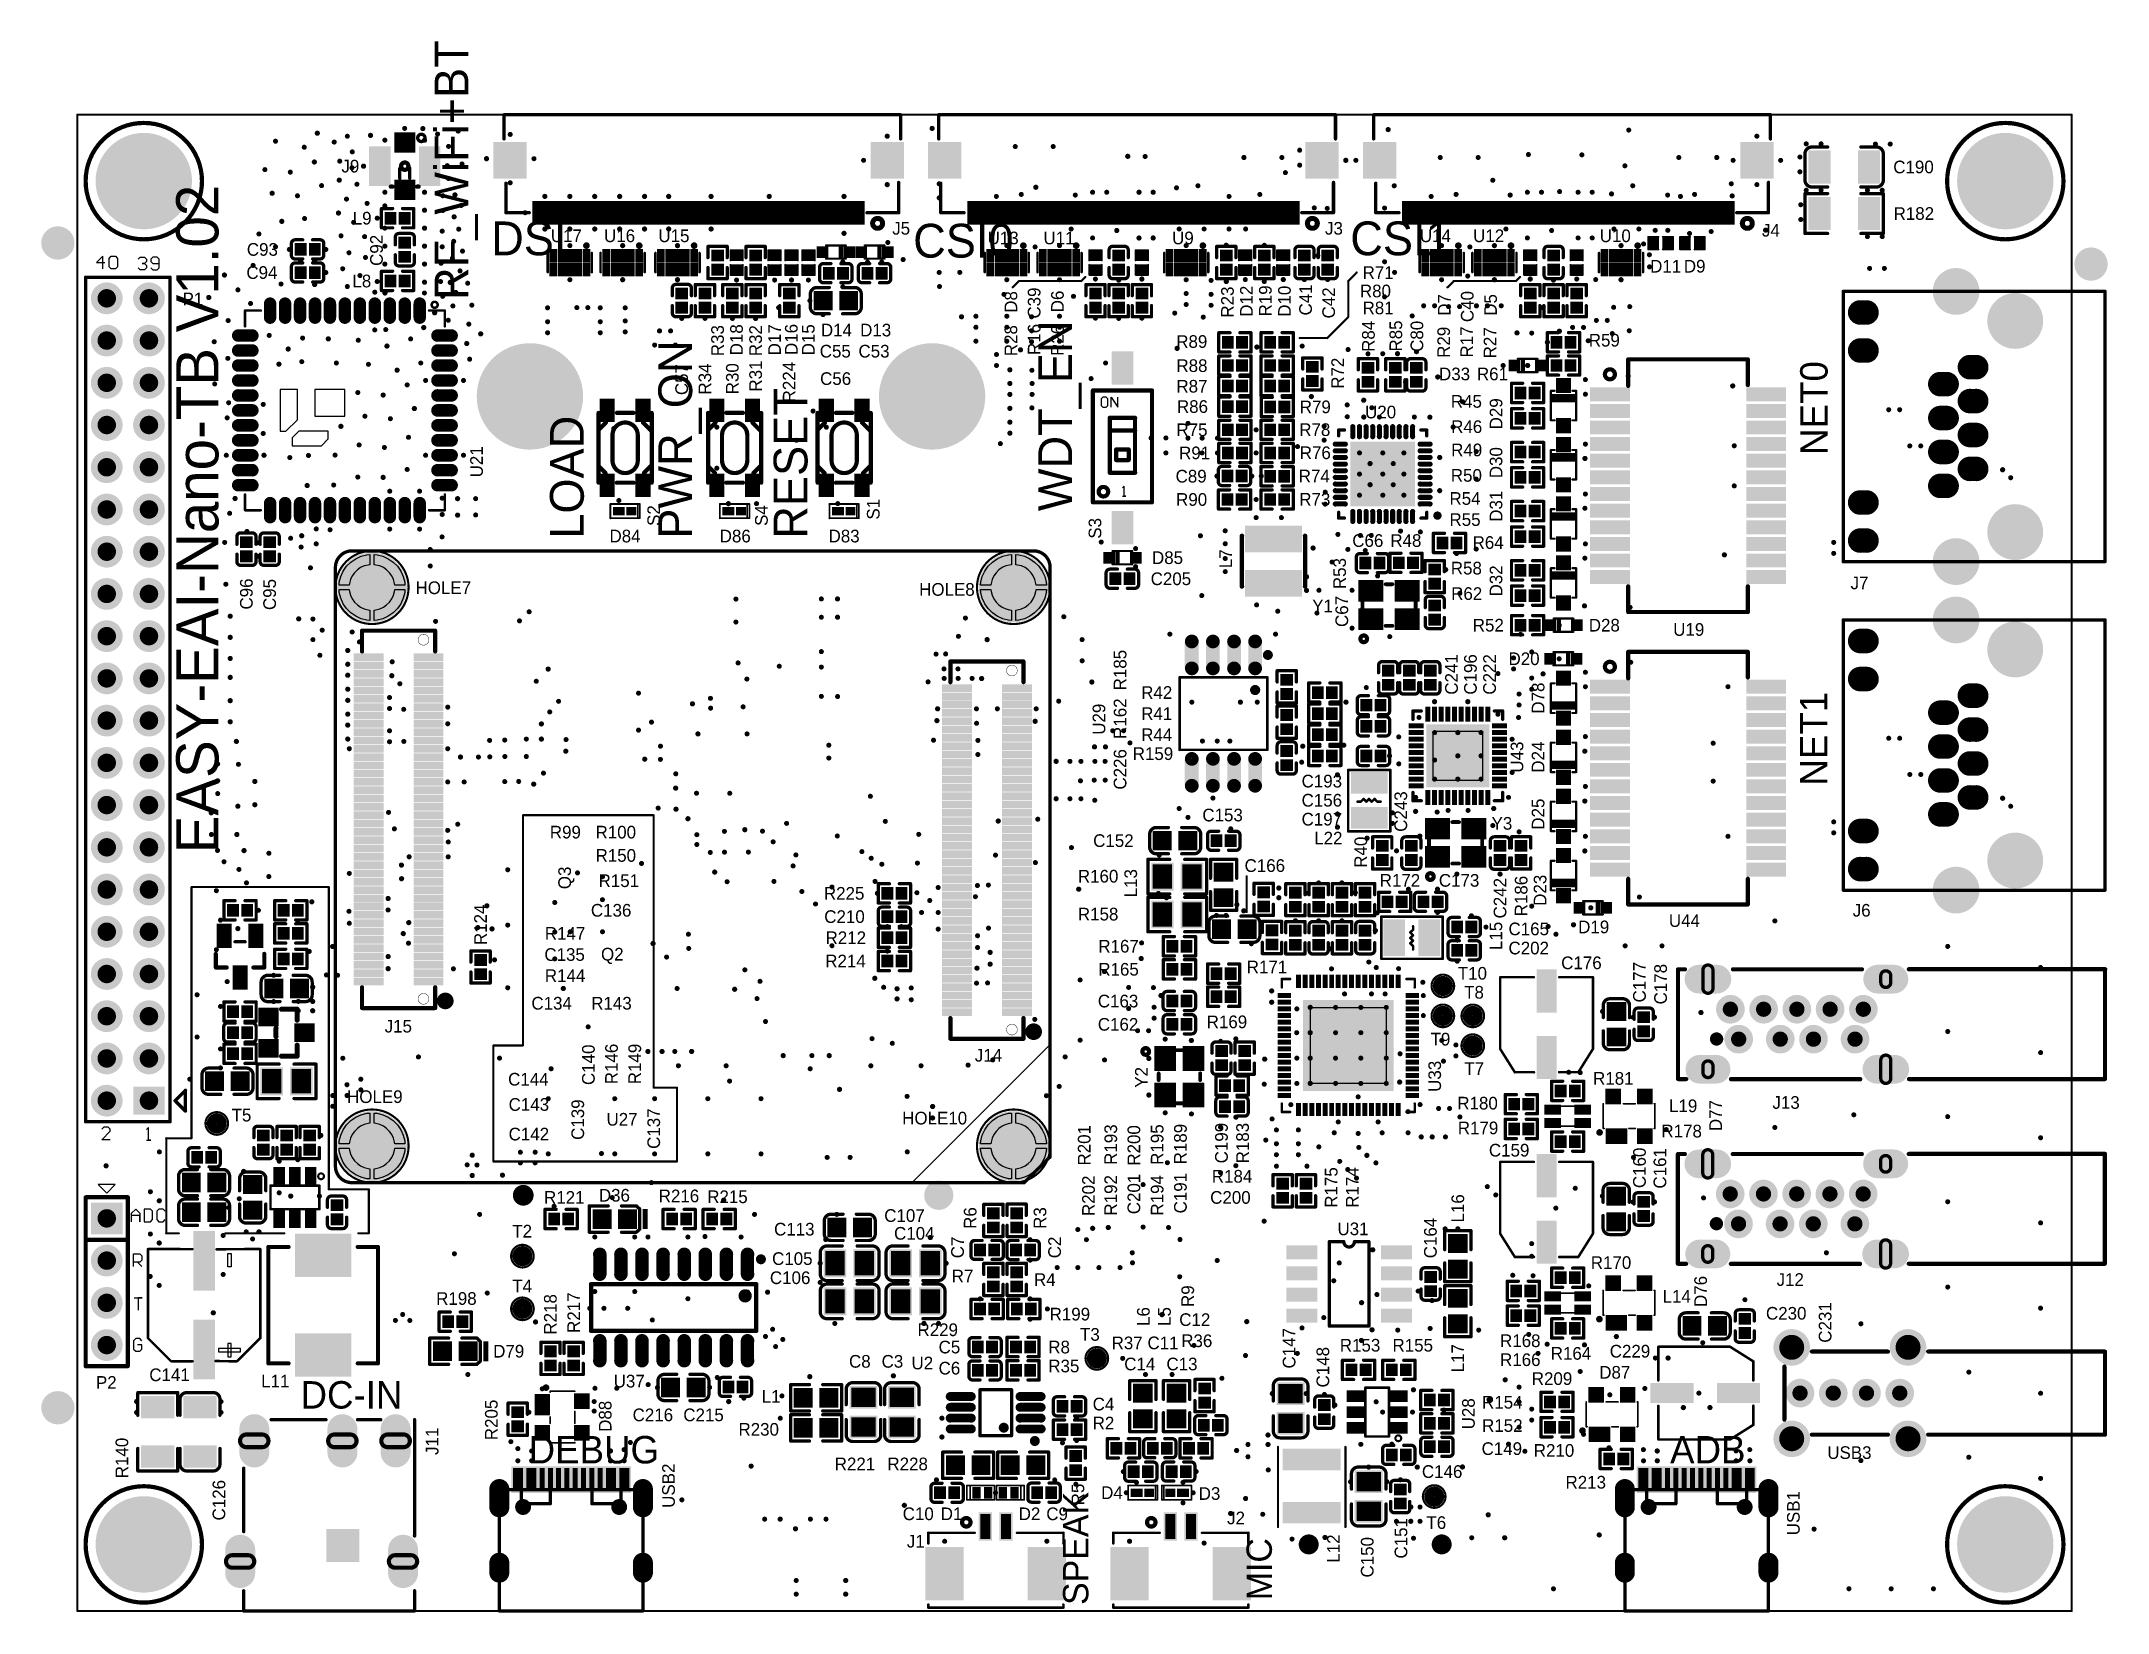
# Model space of a CAD drawing. Header units: millimetres. Extents: x 1205 to 1330, y 770 to 864.
import ezdxf

# ---------------------------------------------------------------- set-up
doc = ezdxf.new("R2010")
doc.units = ezdxf.units.MM
for name, color, linetype in [('Mechanical1', 6, 'Continuous'), ('PadHoleLayer', 156, 'Continuous'), ('TopOverlay', 2, 'Continuous'), ('TopPaste', 8, 'Continuous'), ('TopSolder', 216, 'Continuous'), ('ViaHoleLayer', 16, 'Continuous')]:
    doc.layers.add(name, color=color, linetype=linetype)

msp = doc.modelspace()

# ---------------------------------------------------------------- texts
at = {"layer": 'TopOverlay'}
for s, height, rotation, p in [('RF_WiFi+BT', 2.032, 90, (1231.11, 848.49)), ('EASY-EAI-Nano-TB V1.02', 2.54, 90, (1216.07, 815.21)), ('DSI', 2.032, 360, (1232.48, 851.18)), ('CSI0', 2.032, 360, (1257.87, 851.04)), ('CSI1', 2.032, 360, (1284.17, 851.18)), ('C92', 0.762, 90, (1225.96, 850.54)), ('C39', 0.762, 90, (1265.53, 847.37)), ('R23', 0.762, 90, (1277.16, 847.43)), ('D12', 0.762, 90, (1278.3, 847.48)), ('R19', 0.762, 90, (1279.44, 847.5)), ('D10', 0.762, 90, (1280.59, 847.48)), ('C41', 0.762, 90, (1281.86, 847.56)), ('C42', 0.762, 90, (1283.25, 847.38)), ('D8', 0.762, 90, (1264.13, 847.72)), ('D6', 0.762, 90, (1266.93, 847.75)), ('D7', 0.762, 90, (1290.2, 847.54)), ('C40', 0.762, 90, (1291.59, 847.16)), ('D5', 0.762, 90, (1292.99, 847.54)), ('R33', 0.762, 90, (1246.48, 845.11)), ('D18', 0.762, 90, (1247.62, 845.16)), ('R32', 0.762, 90, (1248.77, 845.11)), ('D17', 0.762, 90, (1249.91, 845.16)), ('D16', 0.762, 90, (1250.92, 845.18)), ('D15', 0.762, 90, (1251.94, 845.16)), ('R28', 0.762, 90, (1264.13, 845.11)), ('R16', 0.762, 90, (1265.53, 845.18)), ('WDT_EN', 2.032, 90, (1267.43, 835.79)), ('R26', 0.762, 90, (1266.93, 845.13)), ('R84', 0.762, 90, (1285.64, 845.37)), ('R85', 0.762, 90, (1287.29, 845.39)), ('C80', 0.762, 90, (1288.56, 845.37)), ('R29', 0.762, 90, (1290.17, 845.01)), ('R17', 0.762, 90, (1291.56, 845.03)), ('R27', 0.762, 90, (1292.96, 844.98)), ('PWR_ON', 2.032, 90, (1244.57, 834.13)), ('C57', 0.762, 90, (1244.32, 842.77)), ('R34', 0.762, 90, (1245.72, 842.8)), ('R30', 0.762, 90, (1247.37, 842.82)), ('R31', 0.762, 90, (1248.77, 842.98)), ('R224', 0.762, 90, (1250.79, 842.33)), ('R72', 0.762, 90, (1283.79, 843.15)), ('NET0', 1.651, 90, (1312.89, 839.17)), ('RESET', 2.032, 90, (1251.51, 834.13)), ('D29', 0.762, 90, (1293.32, 840.71)), ('LOAD', 2.032, 90, (1238.05, 834.13)), ('U21', 0.762, 90, (1231.98, 837.82)), ('D30', 0.762, 90, (1293.32, 837.77)), ('D31', 0.762, 90, (1293.32, 835.15)), ('S2', 0.762, 90, (1242.64, 834.9)), ('S4', 0.762, 90, (1249.12, 834.9)), ('S1', 0.762, 90, (1255.85, 835.28)), ('S3', 0.762, 90, (1269.19, 834.13)), ('L7', 0.762, 90, (1277.06, 832.36)), ('R53', 0.762, 90, (1283.91, 831.1)), ('D32', 0.762, 90, (1293.32, 830.66)), ('C96', 0.762, 90, (1218.13, 829.87)), ('C95', 0.762, 90, (1219.53, 829.84)), ('C67', 0.762, 90, (1284.04, 828.82)), ('R185', 0.762, 90, (1270.7, 825.01)), ('C241', 0.762, 90, (1290.64, 824.75)), ('C196', 0.762, 90, (1291.78, 824.75)), ('C222', 0.762, 90, (1292.93, 824.75)), ('R162', 0.762, 90, (1270.7, 822.09)), ('D78', 0.762, 90, (1295.85, 823.61)), ('NET1', 1.651, 90, (1312.88, 819.28)), ('U29', 0.762, 90, (1269.43, 822.34)), ('U43', 0.762, 90, (1294.58, 820.06)), ('D24', 0.762, 90, (1295.85, 820.06)), ('C226', 0.762, 90, (1270.7, 819.04)), ('C243', 0.762, 90, (1287.59, 816.5)), ('D25', 0.762, 90, (1295.85, 816.63)), ('R40', 0.762, 90, (1285.18, 814.34)), ('Q3', 0.762, 90, (1237.28, 813.05)), ('L13', 0.762, 90, (1271.34, 812.56)), ('C242', 0.762, 90, (1293.56, 811.29)), ('R186', 0.762, 90, (1294.83, 811.42)), ('D23', 0.762, 90, (1295.97, 812.05)), ('R124', 0.762, 90, (1232.22, 809.69)), ('L15', 0.762, 90, (1293.31, 809.39)), ('C177', 0.762, 90, (1301.95, 806.24)), ('C178', 0.762, 90, (1303.22, 806.12)), ('C140', 0.762, 90, (1238.71, 801.27)), ('R146', 0.762, 90, (1240.1, 801.32)), ('R149', 0.762, 90, (1241.5, 801.32)), ('Y2', 0.762, 90, (1271.98, 801.11)), ('U33', 0.762, 90, (1289.63, 800.86)), ('C139', 0.762, 90, (1238.07, 797.97)), ('C137', 0.762, 90, (1242.64, 797.43)), ('D77', 0.762, 90, (1306.53, 798.5)), ('R201', 0.762, 90, (1268.54, 796.43)), ('R193', 0.762, 90, (1270.14, 796.47)), ('R200', 0.762, 90, (1271.53, 796.42)), ('R195', 0.762, 90, (1272.93, 796.47)), ('R189', 0.762, 90, (1274.33, 796.5)), ('C199', 0.762, 90, (1276.8, 796.56)), ('R183', 0.762, 90, (1278.07, 796.56)), ('C160', 0.762, 90, (1301.95, 795.07)), ('C161', 0.762, 90, (1303.18, 795.04)), ('R202', 0.762, 90, (1268.8, 793.39)), ('R192', 0.762, 90, (1270.14, 793.42)), ('C201', 0.762, 90, (1271.53, 793.5)), ('R194', 0.762, 90, (1272.93, 793.42)), ('C191', 0.762, 90, (1274.33, 793.55)), ('R175', 0.762, 90, (1283.4, 793.89)), ('R174', 0.762, 90, (1284.67, 793.89)), ('L16', 0.762, 90, (1291.02, 793)), ('R6', 0.762, 90, (1261.68, 792.62)), ('R3', 0.762, 90, (1265.88, 792.62)), ('C164', 0.762, 90, (1289.37, 790.85)), ('C7', 0.762, 90, (1260.92, 790.85)), ('C2', 0.762, 90, (1266.76, 790.85)), ('D76', 0.762, 90, (1305.63, 787.92)), ('R218', 0.762, 90, (1236.42, 786.26)), ('R217', 0.762, 90, (1237.83, 786.36)), ('R9', 0.762, 90, (1274.77, 787.92)), ('L6', 0.762, 90, (1272.1, 786.78)), ('L5', 0.762, 90, (1273.37, 786.78)), ('C231', 0.762, 90, (1313.12, 785.77)), ('C147', 0.762, 90, (1280.87, 784.22)), ('C148', 0.762, 90, (1282.9, 783.08)), ('L17', 0.762, 90, (1291.02, 783.99)), ('DC-IN', 1.651, 360, (1221.01, 781.81)), ('R205', 0.762, 90, (1232.87, 779.91)), ('D88', 0.762, 90, (1239.72, 780.41)), ('U28', 0.762, 90, (1291.66, 780.56)), ('R140', 0.762, 90, (1210.64, 777.62)), ('J11', 0.762, 90, (1229.31, 779.02)), ('DEBUG', 1.651, 360, (1234.73, 778.51)), ('ADB', 1.651, 360, (1303.41, 778.51)), ('USB2', 0.762, 90, (1243.53, 775.84)), ('C126', 0.762, 90, (1216.48, 775.08)), ('R5', 0.762, 90, (1268.16, 775.99)), ('SPEAK', 1.524, 90, (1268.41, 770)), ('USB1', 0.762, 90, (1311.21, 774.19)), ('C151', 0.762, 90, (1287.6, 772.79)), ('MIC', 1.524, 90, (1279.45, 770.28)), ('L12', 0.762, 90, (1283.54, 772.54)), ('C150', 0.762, 90, (1285.57, 771.65))]:
    msp.add_text(s, height=height, rotation=rotation, dxfattribs=at).set_placement(p)
for s, p in [('J9', (1223.47, 856.16)), ('C190', (1316.84, 856.11)), ('L9', (1224.15, 853.03)), ('J5', (1256.61, 852.42)), ('J3', (1282.65, 852.42)), ('J4', (1308.94, 852.3)), ('R182', (1316.86, 853.31)), ('C93', (1217.78, 851.15)), ('U17', (1236.07, 851.97)), ('U16', (1239.27, 851.97)), ('U15', (1242.54, 851.97)), ('U13', (1262.35, 851.84)), ('U11', (1265.71, 851.84)), ('U9', (1273.45, 851.84)), ('U14', (1288.36, 851.97)), ('U12', (1291.56, 851.97)), ('U10', (1299.18, 851.97)), ('C94', (1217.75, 849.76)), ('R71', (1284.91, 849.76)), ('D11', (1302.21, 850.14)), ('D9', (1304.24, 850.14)), ('L8', (1224.13, 849.25)), ('R80', (1284.75, 848.65)), ('P1', (1213.91, 848.17)), ('R81', (1284.91, 847.63)), ('D14', (1252.32, 846.3)), ('D13', (1254.68, 846.3)), ('C55', (1252.25, 845.03)), ('C53', (1254.58, 845.03)), ('R89', (1273.7, 845.61)), ('R59', (1298.52, 845.69)), ('R88', (1273.71, 844.16)), ('D33', (1289.51, 843.66)), ('R61', (1291.79, 843.66)), ('C56', (1252.27, 843.38)), ('R87', (1273.71, 842.92)), ('R86', (1273.74, 841.7)), ('R79', (1281.13, 841.68)), ('U20', (1285.06, 841.37)), ('R45', (1290.22, 842.01)), ('R75', (1273.71, 840.3)), ('R78', (1281.1, 840.31)), ('R46', (1290.24, 840.49)), ('R91', (1273.87, 838.91)), ('R76', (1281.13, 838.92)), ('R49', (1290.24, 839.09)), ('C89', (1273.66, 837.51)), ('R74', (1281.07, 837.52)), ('R50', (1290.22, 837.56)), ('R90', (1273.69, 836.11)), ('R73', (1281.1, 836.12)), ('R54', (1290.14, 836.17)), ('R55', (1290.14, 834.9)), ('D84', (1239.6, 833.91)), ('D86', (1246.23, 833.91)), ('D83', (1252.78, 833.91)), ('C66', (1284.29, 833.64)), ('R48', (1286.58, 833.64)), ('R64', (1291.53, 833.52)), ('D85', (1272.24, 832.61)), ('C205', (1272.16, 831.34)), ('R58', (1290.22, 831.98)), ('J7', (1314.27, 831.09)), ('HOLE7', (1227.93, 830.8)), ('HOLE8', (1258.23, 830.7)), ('R62', (1290.24, 830.45)), ('Y1', (1281.88, 829.71)), ('R52', (1291.54, 828.55)), ('D28', (1298.52, 828.55)), ('U19', (1303.6, 828.29)), ('D20', (1293.69, 826.53)), ('R42', (1271.59, 824.5)), ('R41', (1271.59, 823.23)), ('R44', (1271.59, 821.96)), ('R159', (1271.08, 820.82)), ('C193', (1281.24, 819.17)), ('C156', (1281.24, 818.02)), ('R99', (1236.01, 816.1)), ('R100', (1238.76, 816.1)), ('C153', (1275.27, 817.13)), ('C197', (1281.24, 816.88)), ('Y3', (1292.67, 816.63)), ('C152', (1268.7, 815.59)), ('L22', (1282, 815.74)), ('R150', (1238.76, 814.7)), ('C166', (1277.81, 814.09)), ('R151', (1238.94, 813.18)), ('R225', (1252.5, 812.42)), ('R160', (1267.78, 813.45)), ('R172', (1285.94, 813.2)), ('C173', (1289.5, 813.2)), ('C136', (1238.48, 811.4)), ('R158', (1267.78, 811.17)), ('J6', (1314.4, 811.4)), ('R147', (1235.71, 810.01)), ('C210', (1252.52, 811.02)), ('C165', (1293.69, 810.28)), ('D19', (1297.88, 810.4)), ('U44', (1303.34, 810.78)), ('C135', (1235.68, 808.74)), ('Q2', (1239.09, 808.76)), ('R212', (1252.6, 809.75)), ('R167', (1269.01, 809.24)), ('C202', (1293.69, 809.13)), ('R144', (1235.71, 807.47)), ('R214', (1252.58, 808.35)), ('R165', (1269.01, 807.85)), ('R171', (1277.94, 807.99)), ('T10', (1290.64, 807.61)), ('C176', (1296.86, 808.24)), ('T8', (1291.02, 806.47)), ('C134', (1234.9, 805.81)), ('R143', (1238.5, 805.81)), ('C163', (1268.98, 805.94)), ('J15', (1226.07, 804.43)), ('C162', (1268.98, 804.54)), ('R169', (1275.53, 804.69)), ('T9', (1289, 803.65)), ('J14', (1261.58, 802.68)), ('C144', (1233.5, 801.24)), ('T7', (1291.03, 801.88)), ('R181', (1298.78, 801.29)), ('HOLE9', (1223.81, 800.19)), ('T5', (1216.86, 799.08)), ('C143', (1233.53, 799.72)), ('U27', (1239.42, 798.83)), ('HOLE10', (1257.21, 798.9)), ('R180', (1290.61, 799.8)), ('L19', (1303.35, 799.64)), ('J13', (1309.57, 799.84)), ('C142', (1233.53, 797.94)), ('R179', (1290.64, 798.31)), ('R178', (1302.89, 798.12)), ('C159', (1292.51, 796.97)), ('R184', (1275.84, 795.4)), ('R121', (1235.66, 794.13)), ('D36', (1238.96, 794.26)), ('R216', (1242.56, 794.22)), ('R215', (1245.48, 794.17)), ('C200', (1275.74, 794.13)), ('C107', (1256.13, 793.04)), ('T2', (1233.75, 792.1)), ('C113', (1249.5, 792.22)), ('C104', (1256.72, 791.97)), ('U31', (1283.4, 792.24)), ('C105', (1249.38, 790.45)), ('R170', (1298.64, 790.21)), ('T4', (1233.75, 788.8)), ('C106', (1249.25, 789.3)), ('R7', (1260.19, 789.4)), ('R4', (1265.14, 789.19)), ('J12', (1309.82, 789.19)), ('R198', (1229.17, 788.05)), ('L14', (1302.96, 788.18)), ('R199', (1266.08, 787.11)), ('C12', (1273.88, 786.78)), ('C230', (1309.18, 787.16)), ('R229', (1258.13, 786.17)), ('C5', (1259.4, 785.13)), ('R8', (1266, 785.13)), ('T3', (1267.91, 785.89)), ('R37', (1269.81, 785.38)), ('C11', (1271.97, 785.38)), ('R36', (1274, 785.51)), ('R153', (1283.54, 785.24)), ('R155', (1286.71, 785.24)), ('R168', (1293.18, 785.51)), ('D79', (1232.6, 784.88)), ('C8', (1254.01, 784.27)), ('C3', (1255.97, 784.27)), ('U2', (1257.77, 784.17)), ('C6', (1259.4, 783.86)), ('R35', (1266, 783.99)), ('C14', (1270.57, 784.11)), ('C13', (1273.11, 784.11)), ('R166', (1293.18, 784.37)), ('R164', (1296.23, 784.75)), ('C229', (1299.78, 784.88)), ('P2', (1208.7, 783)), ('C141', (1211.91, 783.46)), ('L11', (1218.64, 783.08)), ('U37', (1239.85, 783.08)), ('R209', (1295.09, 783.23)), ('D87', (1299.15, 783.61)), ('L1', (1248.76, 782.16)), ('C4', (1268.67, 781.7)), ('R154', (1292.1, 781.81)), ('C216', (1240.99, 781.05)), ('C215', (1244.04, 781.05)), ('R230', (1247.36, 780.18)), ('R2', (1268.67, 780.56)), ('R152', (1292.1, 780.41)), ('C149', (1292.07, 779.02)), ('R210', (1295.21, 778.91)), ('USB3', (1312.87, 778.78)), ('R221', (1253.15, 778.1)), ('R228', (1256.32, 778.1)), ('C146', (1288.48, 777.64)), ('D4', (1269.18, 776.37)), ('D3', (1275.05, 776.32)), ('R213', (1297.12, 777)), ('C10', (1257.24, 775.1)), ('D1', (1259.53, 775.1)), ('D2', (1264.22, 775.1)), ('C9', (1265.88, 775.1)), ('J2', (1276.76, 774.85)), ('T6', (1288.75, 774.57)), ('J1', (1257.49, 773.45))]:
    msp.add_text(s, height=0.762, dxfattribs=at).set_placement(p)

# ---------------------------------------------------------------- blocks, each defined once
blk = doc.blocks.new('SOIC_8_208____1')
at = {"layer": 'TopOverlay', "const_width": 0.152}
for points in [[(-2.64, 2.18), (-2.64, -2.18)], [(2.64, 2.18), (-2.64, 2.18)], [(2.64, 2.18), (2.64, -2.18)], [(2.64, -2.18), (-2.64, -2.18)]]:
    blk.add_lwpolyline(points, dxfattribs=at)
at = {"layer": 'TopOverlay'}
for points, const_width in [([(-2.68, 2.18, 1), (-2.6, 2.18, 1)], 0.0762), ([(-2.68, 2.18, 1), (-2.6, 2.18, 1)], 0.0762), ([(2.6, 2.18, 1), (2.68, 2.18, 1)], 0.0762), ([(2.6, 2.18, 1), (2.68, 2.18, 1)], 0.0762), ([(-1.75, -1.42, 1), (-2.06, -1.42, 1)], 0.3), ([(-2.68, -2.18, 1), (-2.6, -2.18, 1)], 0.0762), ([(-2.68, -2.18, 1), (-2.6, -2.18, 1)], 0.0762), ([(-2.13, -1.42, 1), (-1.98, -1.42, 1)], 0.15), ([(-1.83, -1.42, 1), (-1.68, -1.42, 1)], 0.15), ([(2.6, -2.18, 1), (2.68, -2.18, 1)], 0.0762), ([(2.6, -2.18, 1), (2.68, -2.18, 1)], 0.0762), ([(-2.52, -3.53, 1), (-2.82, -3.53, 1)], 0.3), ([(-2.9, -3.53, 1), (-2.75, -3.53, 1)], 0.15), ([(-2.6, -3.53, 1), (-2.45, -3.53, 1)], 0.15)]:
    blk.add_lwpolyline(points, format="xyb", close=True, dxfattribs=dict(at, const_width=const_width))
at = {"layer": 'TopPaste', "const_width": 0.63}
for points in [[(-1.91, 4.34), (-1.91, 2.72)], [(-0.64, 4.34), (-0.64, 2.72)], [(0.64, 4.34), (0.64, 2.72)], [(1.91, 4.34), (1.91, 2.72)], [(-1.91, -2.72), (-1.91, -4.34)], [(-0.64, -2.72), (-0.64, -4.34)], [(0.64, -2.72), (0.64, -4.34)], [(1.91, -2.72), (1.91, -4.34)]]:
    blk.add_lwpolyline(points, dxfattribs=at)
at = {"layer": 'TopPaste', "const_width": 0.315}
for points in [[(-2.06, 4.34, 1), (-1.75, 4.34, 1)], [(-0.79, 4.34, 1), (-0.48, 4.34, 1)], [(0.48, 4.34, 1), (0.79, 4.34, 1)], [(1.75, 4.34, 1), (2.06, 4.34, 1)], [(-2.06, 2.72, 1), (-1.75, 2.72, 1)], [(-0.79, 2.72, 1), (-0.48, 2.72, 1)], [(0.48, 2.72, 1), (0.79, 2.72, 1)], [(1.75, 2.72, 1), (2.06, 2.72, 1)], [(-2.06, -2.72, 1), (-1.75, -2.72, 1)], [(-0.79, -2.72, 1), (-0.48, -2.72, 1)], [(0.48, -2.72, 1), (0.79, -2.72, 1)], [(1.75, -2.72, 1), (2.06, -2.72, 1)], [(-2.06, -4.34, 1), (-1.75, -4.34, 1)], [(-0.79, -4.34, 1), (-0.48, -4.34, 1)], [(0.48, -4.34, 1), (0.79, -4.34, 1)], [(1.75, -4.34, 1), (2.06, -4.34, 1)]]:
    blk.add_lwpolyline(points, format="xyb", close=True, dxfattribs=at)
at = {"layer": 'TopSolder', "const_width": 0.833}
for points in [[(-1.91, 4.34), (-1.91, 2.72)], [(-0.64, 4.34), (-0.64, 2.72)], [(0.64, 4.34), (0.64, 2.72)], [(1.91, 4.34), (1.91, 2.72)], [(-1.91, -2.72), (-1.91, -4.34)], [(-0.64, -2.72), (-0.64, -4.34)], [(0.64, -2.72), (0.64, -4.34)], [(1.91, -2.72), (1.91, -4.34)]]:
    blk.add_lwpolyline(points, dxfattribs=at)
at = {"layer": 'TopSolder', "const_width": 0.417}
for points in [[(-2.11, 4.34, 1), (-1.7, 4.34, 1)], [(-0.84, 4.34, 1), (-0.43, 4.34, 1)], [(0.43, 4.34, 1), (0.84, 4.34, 1)], [(1.7, 4.34, 1), (2.11, 4.34, 1)], [(-2.11, 2.72, 1), (-1.7, 2.72, 1)], [(-0.84, 2.72, 1), (-0.43, 2.72, 1)], [(0.43, 2.72, 1), (0.84, 2.72, 1)], [(1.7, 2.72, 1), (2.11, 2.72, 1)], [(-2.11, -2.72, 1), (-1.7, -2.72, 1)], [(-0.84, -2.72, 1), (-0.43, -2.72, 1)], [(0.43, -2.72, 1), (0.84, -2.72, 1)], [(1.7, -2.72, 1), (2.11, -2.72, 1)], [(-2.11, -4.34, 1), (-1.7, -4.34, 1)], [(-0.84, -4.34, 1), (-0.43, -4.34, 1)], [(0.43, -4.34, 1), (0.84, -4.34, 1)], [(1.7, -4.34, 1), (2.11, -4.34, 1)]]:
    blk.add_lwpolyline(points, format="xyb", close=True, dxfattribs=at)
blk = doc.blocks.new('FBP_02C_2')
at = {"layer": 'TopOverlay', "const_width": 0.102}
for points in [[(1.27, 0.43), (-0.51, 0.43)], [(-0.51, 0.43), (-0.51, -0.43)], [(-0.38, 0.43), (-0.38, -0.43)], [(1.27, 0.43), (1.27, -0.43)], [(1.27, -0.43), (-0.51, -0.43)]]:
    blk.add_lwpolyline(points, dxfattribs=at)
at = {"layer": 'TopOverlay', "const_width": 0.0508}
for points in [[(-0.53, 0.43, 1), (-0.48, 0.43, 1)], [(-0.53, 0.43, 1), (-0.48, 0.43, 1)], [(-0.41, 0.43, 1), (-0.36, 0.43, 1)], [(1.24, 0.43, 1), (1.3, 0.43, 1)], [(1.24, 0.43, 1), (1.3, 0.43, 1)], [(-0.53, -0.43, 1), (-0.48, -0.43, 1)], [(-0.53, -0.43, 1), (-0.48, -0.43, 1)], [(-0.41, -0.43, 1), (-0.36, -0.43, 1)], [(1.24, -0.43, 1), (1.3, -0.43, 1)], [(1.24, -0.43, 1), (1.3, -0.43, 1)]]:
    blk.add_lwpolyline(points, format="xyb", close=True, dxfattribs=at)
at = {"layer": 'TopPaste'}
for points in [[(0.25, -0.2), (0.25, 0.2), (-0.25, -0.2), (-0.25, 0.2)], [(1.07, -0.2), (1.07, 0.2), (0.45, -0.2), (0.45, 0.2)]]:
    blk.add_solid(points, dxfattribs=at)
at = {"layer": 'TopSolder'}
for points in [[(0.3, -0.25), (0.3, 0.25), (-0.3, -0.25), (-0.3, 0.25)], [(1.12, -0.25), (1.12, 0.25), (0.4, -0.25), (0.4, 0.25)]]:
    blk.add_solid(points, dxfattribs=at)
blk = doc.blocks.new('PAD_25_40_3')
at = {"layer": 'TopOverlay'}
for points, const_width in [([(0.68, 0, 1), (-0.68, 0, 1)], 0.127), ([(-0.72, 0, 1), (-0.65, 0, 1)], 0.0635), ([(0.65, 0, 1), (0.72, 0, 1)], 0.0635)]:
    blk.add_lwpolyline(points, format="xyb", close=True, dxfattribs=dict(at, const_width=const_width))
at = {"layer": 'TopSolder', "const_width": 0.61}
blk.add_lwpolyline([(-0.3, 0, 1), (0.3, 0, 1)], format="xyb", close=True, dxfattribs=at)
blk = doc.blocks.new('0402_R_4')
at = {"layer": 'TopOverlay', "const_width": 0.2}
for points in [[(-0.3, 0.58), (-0.97, 0.58)], [(-0.97, -0.58), (-0.97, 0.58)], [(0.97, 0.58), (0.3, 0.58)], [(0.97, -0.58), (0.97, 0.58)], [(-0.97, -0.58), (-0.3, -0.58)], [(0.3, -0.58), (0.97, -0.58)]]:
    blk.add_lwpolyline(points, dxfattribs=at)
at = {"layer": 'TopOverlay', "const_width": 0.1}
for points in [[(-1.02, 0.58, 1), (-0.92, 0.58, 1)], [(-1.02, 0.58, 1), (-0.92, 0.58, 1)], [(-0.35, 0.58, 1), (-0.25, 0.58, 1)], [(0.25, 0.58, 1), (0.35, 0.58, 1)], [(0.92, 0.58, 1), (1.02, 0.58, 1)], [(0.92, 0.58, 1), (1.02, 0.58, 1)], [(-1.02, -0.58, 1), (-0.92, -0.58, 1)], [(-1.02, -0.58, 1), (-0.92, -0.58, 1)], [(-0.35, -0.58, 1), (-0.25, -0.58, 1)], [(0.25, -0.58, 1), (0.35, -0.58, 1)], [(0.92, -0.58, 1), (1.02, -0.58, 1)], [(0.92, -0.58, 1), (1.02, -0.58, 1)]]:
    blk.add_lwpolyline(points, format="xyb", close=True, dxfattribs=at)
at = {"layer": 'TopPaste'}
for points in [[(-0.72, -0.32), (-0.12, -0.32), (-0.72, 0.33), (-0.12, 0.33)], [(0.13, -0.32), (0.73, -0.32), (0.13, 0.33), (0.73, 0.33)]]:
    blk.add_solid(points, dxfattribs=at)
at = {"layer": 'TopSolder'}
for points in [[(-0.78, -0.38), (-0.07, -0.38), (-0.78, 0.38), (-0.07, 0.38)], [(0.07, -0.38), (0.78, -0.38), (0.07, 0.38), (0.78, 0.38)]]:
    blk.add_solid(points, dxfattribs=at)
blk = doc.blocks.new('0402_R_5')
at = {"layer": 'TopOverlay', "const_width": 0.2}
for points in [[(-0.3, 0.58), (-0.97, 0.58)], [(-0.97, -0.58), (-0.97, 0.58)], [(0.97, 0.58), (0.3, 0.58)], [(0.97, -0.58), (0.97, 0.58)], [(-0.97, -0.58), (-0.3, -0.58)], [(0.3, -0.58), (0.97, -0.58)]]:
    blk.add_lwpolyline(points, dxfattribs=at)
at = {"layer": 'TopOverlay', "const_width": 0.1}
for points in [[(-1.02, 0.58, 1), (-0.92, 0.58, 1)], [(-1.02, 0.58, 1), (-0.92, 0.58, 1)], [(-0.35, 0.58, 1), (-0.25, 0.58, 1)], [(0.25, 0.58, 1), (0.35, 0.58, 1)], [(0.92, 0.58, 1), (1.02, 0.58, 1)], [(0.92, 0.58, 1), (1.02, 0.58, 1)], [(-1.02, -0.58, 1), (-0.92, -0.58, 1)], [(-1.02, -0.58, 1), (-0.92, -0.58, 1)], [(-0.35, -0.58, 1), (-0.25, -0.58, 1)], [(0.25, -0.58, 1), (0.35, -0.58, 1)], [(0.92, -0.58, 1), (1.02, -0.58, 1)], [(0.92, -0.58, 1), (1.02, -0.58, 1)]]:
    blk.add_lwpolyline(points, format="xyb", close=True, dxfattribs=at)
at = {"layer": 'TopPaste'}
for points in [[(-0.72, -0.32), (-0.12, -0.32), (-0.72, 0.33), (-0.12, 0.33)], [(0.13, -0.32), (0.73, -0.32), (0.13, 0.33), (0.73, 0.33)]]:
    blk.add_solid(points, dxfattribs=at)
at = {"layer": 'TopSolder'}
for points in [[(-0.78, -0.38), (-0.07, -0.38), (-0.78, 0.38), (-0.07, 0.38)], [(0.07, -0.38), (0.78, -0.38), (0.07, 0.38), (0.78, 0.38)]]:
    blk.add_solid(points, dxfattribs=at)
blk = doc.blocks.new('MSOP_8_10')
at = {"layer": 'TopOverlay', "const_width": 0.2}
for points in [[(-1.38, 0.95), (1.38, 0.95)], [(-1.38, 0.95), (-1.38, -0.95)], [(1.38, 0.95), (1.38, -0.95)], [(-1.38, -0.95), (1.38, -0.95)]]:
    blk.add_lwpolyline(points, dxfattribs=at)
at = {"layer": 'TopOverlay'}
for points, const_width in [([(-1.43, 0.95, 1), (-1.33, 0.95, 1)], 0.1), ([(-1.43, 0.95, 1), (-1.33, 0.95, 1)], 0.1), ([(1.33, 0.95, 1), (1.43, 0.95, 1)], 0.1), ([(1.33, 0.95, 1), (1.43, 0.95, 1)], 0.1), ([(-1.43, -0.95, 1), (-1.33, -0.95, 1)], 0.1), ([(-1.43, -0.95, 1), (-1.33, -0.95, 1)], 0.1), ([(-0.75, -0.48, 1), (-1.05, -0.48, 1)], 0.3), ([(-1.12, -0.48, 1), (-0.98, -0.48, 1)], 0.15), ([(-0.82, -0.48, 1), (-0.68, -0.48, 1)], 0.15), ([(1.33, -0.95, 1), (1.43, -0.95, 1)], 0.1), ([(1.33, -0.95, 1), (1.43, -0.95, 1)], 0.1), ([(-1.55, -2.35, 1), (-1.85, -2.35, 1)], 0.3), ([(-1.92, -2.35, 1), (-1.78, -2.35, 1)], 0.15), ([(-1.62, -2.35, 1), (-1.48, -2.35, 1)], 0.15)]:
    blk.add_lwpolyline(points, format="xyb", close=True, dxfattribs=dict(at, const_width=const_width))
at = {"layer": 'TopPaste', "const_width": 0.43}
for points in [[(-0.98, 1.47), (-0.98, 2.74)], [(-0.32, 1.47), (-0.32, 2.74)], [(0.33, 1.47), (0.33, 2.74)], [(0.98, 1.47), (0.98, 2.74)], [(-0.98, -2.73), (-0.98, -1.46)], [(-0.32, -2.73), (-0.32, -1.46)], [(0.33, -2.73), (0.33, -1.46)], [(0.98, -2.73), (0.98, -1.46)]]:
    blk.add_lwpolyline(points, dxfattribs=at)
at = {"layer": 'TopPaste', "const_width": 0.215}
for points in [[(-1.08, 2.74, 1), (-0.87, 2.74, 1)], [(-0.43, 2.74, 1), (-0.22, 2.74, 1)], [(0.22, 2.74, 1), (0.43, 2.74, 1)], [(0.87, 2.74, 1), (1.08, 2.74, 1)], [(-1.08, 1.47, 1), (-0.87, 1.47, 1)], [(-0.43, 1.47, 1), (-0.22, 1.47, 1)], [(0.22, 1.47, 1), (0.43, 1.47, 1)], [(0.87, 1.47, 1), (1.08, 1.47, 1)], [(-1.08, -1.46, 1), (-0.87, -1.46, 1)], [(-0.43, -1.46, 1), (-0.22, -1.46, 1)], [(0.22, -1.46, 1), (0.43, -1.46, 1)], [(0.87, -1.46, 1), (1.08, -1.46, 1)], [(-1.08, -2.73, 1), (-0.87, -2.73, 1)], [(-0.43, -2.73, 1), (-0.22, -2.73, 1)], [(0.22, -2.73, 1), (0.43, -2.73, 1)], [(0.87, -2.73, 1), (1.08, -2.73, 1)]]:
    blk.add_lwpolyline(points, format="xyb", close=True, dxfattribs=at)
at = {"layer": 'TopSolder', "const_width": 0.532}
for points in [[(-0.98, 1.47), (-0.98, 2.74)], [(-0.32, 1.47), (-0.32, 2.74)], [(0.33, 1.47), (0.33, 2.74)], [(0.98, 1.47), (0.98, 2.74)], [(-0.98, -2.73), (-0.98, -1.46)], [(-0.32, -2.73), (-0.32, -1.46)], [(0.33, -2.73), (0.33, -1.46)], [(0.98, -2.73), (0.98, -1.46)]]:
    blk.add_lwpolyline(points, dxfattribs=at)
at = {"layer": 'TopSolder', "const_width": 0.266}
for points in [[(-1.11, 2.74, 1), (-0.84, 2.74, 1)], [(-0.46, 2.74, 1), (-0.19, 2.74, 1)], [(0.19, 2.74, 1), (0.46, 2.74, 1)], [(0.84, 2.74, 1), (1.11, 2.74, 1)], [(-1.11, 1.47, 1), (-0.84, 1.47, 1)], [(-0.46, 1.47, 1), (-0.19, 1.47, 1)], [(0.19, 1.47, 1), (0.46, 1.47, 1)], [(0.84, 1.47, 1), (1.11, 1.47, 1)], [(-1.11, -1.46, 1), (-0.84, -1.46, 1)], [(-0.46, -1.46, 1), (-0.19, -1.46, 1)], [(0.19, -1.46, 1), (0.46, -1.46, 1)], [(0.84, -1.46, 1), (1.11, -1.46, 1)], [(-1.11, -2.73, 1), (-0.84, -2.73, 1)], [(-0.46, -2.73, 1), (-0.19, -2.73, 1)], [(0.19, -2.73, 1), (0.46, -2.73, 1)], [(0.84, -2.73, 1), (1.11, -2.73, 1)]]:
    blk.add_lwpolyline(points, format="xyb", close=True, dxfattribs=at)
blk = doc.blocks.new('0402_R_11')
at = {"layer": 'TopOverlay', "const_width": 0.2}
for points in [[(-0.97, 0.58), (-0.97, -0.58)], [(-0.3, 0.58), (-0.97, 0.58)], [(0.97, 0.58), (0.3, 0.58)], [(0.97, -0.58), (0.97, 0.58)], [(-0.3, -0.58), (-0.97, -0.58)], [(0.97, -0.58), (0.3, -0.58)]]:
    blk.add_lwpolyline(points, dxfattribs=at)
at = {"layer": 'TopOverlay', "const_width": 0.1}
for points in [[(-1.02, 0.58, 1), (-0.92, 0.58, 1)], [(-1.02, 0.58, 1), (-0.92, 0.58, 1)], [(-0.35, 0.58, 1), (-0.25, 0.58, 1)], [(0.25, 0.58, 1), (0.35, 0.58, 1)], [(0.92, 0.58, 1), (1.02, 0.58, 1)], [(0.92, 0.58, 1), (1.02, 0.58, 1)], [(-1.02, -0.58, 1), (-0.92, -0.58, 1)], [(-1.02, -0.58, 1), (-0.92, -0.58, 1)], [(-0.35, -0.58, 1), (-0.25, -0.58, 1)], [(0.25, -0.58, 1), (0.35, -0.58, 1)], [(0.92, -0.58, 1), (1.02, -0.58, 1)], [(0.92, -0.58, 1), (1.02, -0.58, 1)]]:
    blk.add_lwpolyline(points, format="xyb", close=True, dxfattribs=at)
at = {"layer": 'TopPaste'}
for points in [[(-0.72, -0.32), (-0.12, -0.32), (-0.72, 0.33), (-0.12, 0.33)], [(0.13, -0.32), (0.73, -0.32), (0.13, 0.33), (0.73, 0.33)]]:
    blk.add_solid(points, dxfattribs=at)
at = {"layer": 'TopSolder'}
for points in [[(-0.78, -0.38), (-0.07, -0.38), (-0.78, 0.38), (-0.07, 0.38)], [(0.07, -0.38), (0.78, -0.38), (0.07, 0.38), (0.78, 0.38)]]:
    blk.add_solid(points, dxfattribs=at)
blk = doc.blocks.new('M___H____373D600H_SMD_B_12')
at = {"layer": 'PadHoleLayer', "const_width": 1.87}
blk.add_lwpolyline([(-0.93, 0, 1), (0.93, 0, 1)], format="xyb", close=True, dxfattribs=at)
at = {"layer": 'TopSolder', "const_width": 3.2}
blk.add_lwpolyline([(-1.6, 0, 1), (1.6, 0, 1)], format="xyb", close=True, dxfattribs=at)
blk = doc.blocks.new('0402_R_13')
at = {"layer": 'TopOverlay', "const_width": 0.2}
for points in [[(-0.97, 0.58), (-0.3, 0.58)], [(-0.97, 0.58), (-0.97, -0.58)], [(0.3, 0.58), (0.97, 0.58)], [(0.97, 0.58), (0.97, -0.58)], [(-0.3, -0.58), (-0.97, -0.58)], [(0.97, -0.58), (0.3, -0.58)]]:
    blk.add_lwpolyline(points, dxfattribs=at)
at = {"layer": 'TopOverlay', "const_width": 0.1}
for points in [[(-1.02, 0.58, 1), (-0.92, 0.58, 1)], [(-1.02, 0.58, 1), (-0.92, 0.58, 1)], [(-0.35, 0.58, 1), (-0.25, 0.58, 1)], [(0.25, 0.58, 1), (0.35, 0.58, 1)], [(0.92, 0.58, 1), (1.02, 0.58, 1)], [(0.92, 0.58, 1), (1.02, 0.58, 1)], [(-1.02, -0.58, 1), (-0.92, -0.58, 1)], [(-1.02, -0.58, 1), (-0.92, -0.58, 1)], [(-0.35, -0.58, 1), (-0.25, -0.58, 1)], [(0.25, -0.58, 1), (0.35, -0.58, 1)], [(0.92, -0.58, 1), (1.02, -0.58, 1)], [(0.92, -0.58, 1), (1.02, -0.58, 1)]]:
    blk.add_lwpolyline(points, format="xyb", close=True, dxfattribs=at)
at = {"layer": 'TopPaste'}
for points in [[(-0.72, -0.32), (-0.12, -0.32), (-0.72, 0.33), (-0.12, 0.33)], [(0.13, -0.32), (0.73, -0.32), (0.13, 0.33), (0.73, 0.33)]]:
    blk.add_solid(points, dxfattribs=at)
at = {"layer": 'TopSolder'}
for points in [[(-0.78, -0.38), (-0.07, -0.38), (-0.78, 0.38), (-0.07, 0.38)], [(0.07, -0.38), (0.78, -0.38), (0.07, 0.38), (0.78, 0.38)]]:
    blk.add_solid(points, dxfattribs=at)
blk = doc.blocks.new('QFN_64_L8_0_W8_0_P0_40_BL_EP5_4_14')
at = {"layer": 'TopOverlay', "const_width": 0.15}
for points in [[(-4, 4), (-4, 3.5)], [(-4, 4), (-3.5, 4)], [(3.5, 4), (4, 4)], [(4, 4), (4, 3.5)], [(-4, -3.5), (-4, -4)], [(4, -3.5), (4, -4)], [(-4, -4), (-3.5, -4)], [(3.5, -4), (4, -4)]]:
    blk.add_lwpolyline(points, dxfattribs=at)
at = {"layer": 'TopOverlay'}
for points, const_width in [([(-4.04, 4, 1), (-3.96, 4, 1)], 0.075), ([(-4.04, 4, 1), (-3.96, 4, 1)], 0.075), ([(-3.54, 4, 1), (-3.46, 4, 1)], 0.075), ([(3.46, 4, 1), (3.54, 4, 1)], 0.075), ([(3.96, 4, 1), (4.04, 4, 1)], 0.075), ([(3.96, 4, 1), (4.04, 4, 1)], 0.075), ([(-4.04, 3.5, 1), (-3.96, 3.5, 1)], 0.075), ([(3.96, 3.5, 1), (4.04, 3.5, 1)], 0.075), ([(-4.04, -3.5, 1), (-3.96, -3.5, 1)], 0.075), ([(3.96, -3.5, 1), (4.04, -3.5, 1)], 0.075), ([(-4.04, -4, 1), (-3.96, -4, 1)], 0.075), ([(-4.04, -4, 1), (-3.96, -4, 1)], 0.075), ([(-3.48, -4.32, 1), (-3.63, -4.32, 1)], 0.15), ([(-3.67, -4.32, 1), (-3.59, -4.32, 1)], 0.075), ([(-3.54, -4, 1), (-3.46, -4, 1)], 0.075), ([(-3.52, -4.32, 1), (-3.44, -4.32, 1)], 0.075), ([(3.46, -4, 1), (3.54, -4, 1)], 0.075), ([(3.96, -4, 1), (4.04, -4, 1)], 0.075), ([(3.96, -4, 1), (4.04, -4, 1)], 0.075)]:
    blk.add_lwpolyline(points, format="xyb", close=True, dxfattribs=dict(at, const_width=const_width))
at = {"layer": 'TopPaste'}
for p, q in [((-2.9, 4.2), (-3.1, 4.2)), ((-3.1, 4.2), (-3.1, 3.5)), ((-2.9, 4.2), (-2.9, 4.2)), ((-2.9, 3.5), (-2.9, 4.2)), ((-2.5, 4.2), (-2.7, 4.2)), ((-2.7, 4.2), (-2.7, 3.5)), ((-2.5, 4.2), (-2.5, 4.2)), ((-2.5, 3.5), (-2.5, 4.2)), ((-2.1, 4.2), (-2.3, 4.2)), ((-2.3, 4.2), (-2.3, 3.5)), ((-2.1, 4.2), (-2.1, 4.2)), ((-2.1, 3.5), (-2.1, 4.2)), ((-1.7, 4.2), (-1.9, 4.2)), ((-1.9, 4.2), (-1.9, 3.5)), ((-1.7, 4.2), (-1.7, 4.2)), ((-1.7, 3.5), (-1.7, 4.2)), ((-1.3, 4.2), (-1.5, 4.2)), ((-1.5, 4.2), (-1.5, 3.5)), ((-1.3, 4.2), (-1.3, 4.2)), ((-1.3, 3.5), (-1.3, 4.2)), ((-0.9, 4.2), (-1.1, 4.2)), ((-1.1, 4.2), (-1.1, 3.5)), ((-0.9, 4.2), (-0.9, 4.2)), ((-0.9, 3.5), (-0.9, 4.2)), ((-0.5, 4.2), (-0.7, 4.2)), ((-0.7, 4.2), (-0.7, 3.5)), ((-0.5, 4.2), (-0.5, 4.2)), ((-0.5, 3.5), (-0.5, 4.2)), ((-0.1, 4.2), (-0.3, 4.2)), ((-0.3, 4.2), (-0.3, 3.5)), ((-0.1, 4.2), (-0.1, 4.2)), ((-0.1, 3.5), (-0.1, 4.2)), ((0.3, 4.2), (0.1, 4.2)), ((0.1, 4.2), (0.1, 3.5)), ((0.3, 4.2), (0.3, 4.2)), ((0.3, 3.5), (0.3, 4.2)), ((0.7, 4.2), (0.5, 4.2)), ((0.5, 4.2), (0.5, 3.5)), ((0.7, 4.2), (0.7, 4.2)), ((0.7, 3.5), (0.7, 4.2)), ((1.1, 4.2), (0.9, 4.2)), ((0.9, 4.2), (0.9, 3.5)), ((1.1, 4.2), (1.1, 4.2)), ((1.1, 3.5), (1.1, 4.2)), ((1.5, 4.2), (1.3, 4.2)), ((1.3, 4.2), (1.3, 3.5)), ((1.5, 4.2), (1.5, 4.2)), ((1.5, 3.5), (1.5, 4.2)), ((1.9, 4.2), (1.7, 4.2)), ((1.7, 4.2), (1.7, 3.5)), ((1.9, 4.2), (1.9, 4.2)), ((1.9, 3.5), (1.9, 4.2)), ((2.3, 4.2), (2.1, 4.2)), ((2.1, 4.2), (2.1, 3.5)), ((2.3, 4.2), (2.3, 4.2)), ((2.3, 3.5), (2.3, 4.2)), ((2.7, 4.2), (2.5, 4.2)), ((2.5, 4.2), (2.5, 3.5)), ((2.7, 4.2), (2.7, 4.2)), ((2.7, 3.5), (2.7, 4.2)), ((3.1, 4.2), (2.9, 4.2)), ((2.9, 4.2), (2.9, 3.5)), ((3.1, 4.2), (3.1, 4.2)), ((3.1, 3.5), (3.1, 4.2)), ((-4.2, 3.1), (-4.2, 3.1)), ((-4.2, 3.1), (-4.2, 2.9)), ((-3.5, 3.1), (-4.2, 3.1)), ((-4.2, 2.9), (-3.5, 2.9)), ((-4.2, 2.7), (-4.2, 2.7)), ((-4.2, 2.7), (-4.2, 2.5)), ((-3.5, 2.7), (-4.2, 2.7)), ((-4.2, 2.5), (-3.5, 2.5)), ((-3.5, 2.9), (-3.5, 3.1)), ((-3.5, 2.5), (-3.5, 2.7)), ((-3.1, 3.5), (-2.9, 3.5)), ((-2.7, 3.5), (-2.5, 3.5)), ((-2.3, 3.5), (-2.1, 3.5)), ((-1.9, 3.5), (-1.7, 3.5)), ((-1.5, 3.5), (-1.3, 3.5)), ((-1.1, 3.5), (-0.9, 3.5)), ((-0.7, 3.5), (-0.5, 3.5)), ((-0.3, 3.5), (-0.1, 3.5)), ((0.1, 3.5), (0.3, 3.5)), ((0.5, 3.5), (0.7, 3.5)), ((0.9, 3.5), (1.1, 3.5)), ((1.3, 3.5), (1.5, 3.5)), ((1.7, 3.5), (1.9, 3.5)), ((2.1, 3.5), (2.3, 3.5)), ((2.5, 3.5), (2.7, 3.5)), ((2.9, 3.5), (3.1, 3.5)), ((3.5, 3.1), (3.5, 3.1)), ((3.5, 3.1), (3.5, 2.9)), ((4.2, 3.1), (3.5, 3.1)), ((3.5, 2.9), (4.2, 2.9)), ((3.5, 2.7), (3.5, 2.7)), ((3.5, 2.7), (3.5, 2.5)), ((4.2, 2.7), (3.5, 2.7)), ((3.5, 2.5), (4.2, 2.5)), ((4.2, 2.9), (4.2, 3.1)), ((4.2, 2.5), (4.2, 2.7)), ((-4.2, 2.3), (-4.2, 2.3)), ((-4.2, 2.3), (-4.2, 2.1)), ((-3.5, 2.3), (-4.2, 2.3)), ((-4.2, 2.1), (-3.5, 2.1)), ((-4.2, 1.9), (-4.2, 1.9)), ((-4.2, 1.9), (-4.2, 1.7)), ((-3.5, 1.9), (-4.2, 1.9)), ((-4.2, 1.7), (-3.5, 1.7)), ((-4.2, 1.5), (-4.2, 1.5)), ((-4.2, 1.5), (-4.2, 1.3)), ((-3.5, 1.5), (-4.2, 1.5)), ((-4.2, 1.3), (-3.5, 1.3)), ((-3.5, 2.1), (-3.5, 2.3)), ((-3.5, 1.7), (-3.5, 1.9)), ((-3.5, 1.3), (-3.5, 1.5)), ((-2.28, -2.28), (-2.28, 2.28)), ((-2.28, 2.28), (2.28, 2.28)), ((2.28, 2.28), (2.28, -2.28)), ((3.5, 2.3), (3.5, 2.3)), ((3.5, 2.3), (3.5, 2.1)), ((4.2, 2.3), (3.5, 2.3)), ((3.5, 2.1), (4.2, 2.1)), ((3.5, 1.9), (3.5, 1.9)), ((3.5, 1.9), (3.5, 1.7)), ((4.2, 1.9), (3.5, 1.9)), ((3.5, 1.7), (4.2, 1.7)), ((3.5, 1.5), (3.5, 1.5)), ((3.5, 1.5), (3.5, 1.3)), ((4.2, 1.5), (3.5, 1.5)), ((3.5, 1.3), (4.2, 1.3)), ((4.2, 2.1), (4.2, 2.3)), ((4.2, 1.7), (4.2, 1.9)), ((4.2, 1.3), (4.2, 1.5)), ((-4.2, 1.1), (-4.2, 1.1)), ((-4.2, 1.1), (-4.2, 0.9)), ((-3.5, 1.1), (-4.2, 1.1)), ((-4.2, 0.9), (-3.5, 0.9)), ((-4.2, 0.7), (-4.2, 0.7)), ((-4.2, 0.7), (-4.2, 0.5)), ((-3.5, 0.7), (-4.2, 0.7)), ((-4.2, 0.5), (-3.5, 0.5)), ((-4.2, 0.3), (-4.2, 0.3)), ((-4.2, 0.3), (-4.2, 0.1)), ((-3.5, 0.3), (-4.2, 0.3)), ((-4.2, 0.1), (-3.5, 0.1)), ((-3.5, 0.9), (-3.5, 1.1)), ((-3.5, 0.5), (-3.5, 0.7)), ((-3.5, 0.1), (-3.5, 0.3)), ((3.5, 1.1), (3.5, 1.1)), ((3.5, 1.1), (3.5, 0.9)), ((4.2, 1.1), (3.5, 1.1)), ((3.5, 0.9), (4.2, 0.9)), ((3.5, 0.7), (3.5, 0.7)), ((3.5, 0.7), (3.5, 0.5)), ((4.2, 0.7), (3.5, 0.7)), ((3.5, 0.5), (4.2, 0.5)), ((3.5, 0.3), (3.5, 0.3)), ((3.5, 0.3), (3.5, 0.1)), ((4.2, 0.3), (3.5, 0.3)), ((3.5, 0.1), (4.2, 0.1)), ((4.2, 0.9), (4.2, 1.1)), ((4.2, 0.5), (4.2, 0.7)), ((4.2, 0.1), (4.2, 0.3)), ((-4.2, -0.1), (-4.2, -0.1)), ((-4.2, -0.1), (-4.2, -0.3)), ((-3.5, -0.1), (-4.2, -0.1)), ((-4.2, -0.3), (-3.5, -0.3)), ((-4.2, -0.5), (-4.2, -0.5)), ((-4.2, -0.5), (-4.2, -0.7)), ((-3.5, -0.5), (-4.2, -0.5)), ((-4.2, -0.7), (-3.5, -0.7)), ((-4.2, -0.9), (-4.2, -0.9)), ((-4.2, -0.9), (-4.2, -1.1)), ((-3.5, -0.9), (-4.2, -0.9)), ((-4.2, -1.1), (-3.5, -1.1)), ((-3.5, -0.3), (-3.5, -0.1)), ((-3.5, -0.7), (-3.5, -0.5)), ((-3.5, -1.1), (-3.5, -0.9)), ((3.5, -0.1), (3.5, -0.1)), ((3.5, -0.1), (3.5, -0.3)), ((4.2, -0.1), (3.5, -0.1)), ((3.5, -0.3), (4.2, -0.3)), ((3.5, -0.5), (3.5, -0.5)), ((3.5, -0.5), (3.5, -0.7)), ((4.2, -0.5), (3.5, -0.5)), ((3.5, -0.7), (4.2, -0.7)), ((3.5, -0.9), (3.5, -0.9)), ((3.5, -0.9), (3.5, -1.1)), ((4.2, -0.9), (3.5, -0.9)), ((3.5, -1.1), (4.2, -1.1)), ((4.2, -0.3), (4.2, -0.1)), ((4.2, -0.7), (4.2, -0.5)), ((4.2, -1.1), (4.2, -0.9)), ((-4.2, -1.3), (-4.2, -1.3)), ((-4.2, -1.3), (-4.2, -1.5)), ((-3.5, -1.3), (-4.2, -1.3)), ((-4.2, -1.5), (-3.5, -1.5)), ((-4.2, -1.7), (-4.2, -1.7)), ((-4.2, -1.7), (-4.2, -1.9)), ((-3.5, -1.7), (-4.2, -1.7)), ((-4.2, -1.9), (-3.5, -1.9)), ((-4.2, -2.1), (-4.2, -2.1)), ((-4.2, -2.1), (-4.2, -2.3)), ((-3.5, -2.1), (-4.2, -2.1)), ((-4.2, -2.3), (-3.5, -2.3)), ((-3.5, -1.5), (-3.5, -1.3)), ((-3.5, -1.9), (-3.5, -1.7)), ((-3.5, -2.3), (-3.5, -2.1)), ((-2.28, -2.28), (-2.28, -2.28)), ((2.28, -2.28), (-2.28, -2.28)), ((3.5, -1.3), (3.5, -1.3)), ((3.5, -1.3), (3.5, -1.5)), ((4.2, -1.3), (3.5, -1.3)), ((3.5, -1.5), (4.2, -1.5)), ((3.5, -1.7), (3.5, -1.7)), ((3.5, -1.7), (3.5, -1.9)), ((4.2, -1.7), (3.5, -1.7)), ((3.5, -1.9), (4.2, -1.9)), ((3.5, -2.1), (3.5, -2.1)), ((3.5, -2.1), (3.5, -2.3)), ((4.2, -2.1), (3.5, -2.1)), ((3.5, -2.3), (4.2, -2.3)), ((4.2, -1.5), (4.2, -1.3)), ((4.2, -1.9), (4.2, -1.7)), ((4.2, -2.3), (4.2, -2.1)), ((-4.2, -2.5), (-4.2, -2.5)), ((-4.2, -2.5), (-4.2, -2.7)), ((-3.5, -2.5), (-4.2, -2.5)), ((-4.2, -2.7), (-3.5, -2.7)), ((-4.2, -2.9), (-4.2, -2.9)), ((-4.2, -2.9), (-4.2, -3.1)), ((-3.5, -2.9), (-4.2, -2.9)), ((-4.2, -3.1), (-3.5, -3.1)), ((-3.5, -2.7), (-3.5, -2.5)), ((-3.5, -3.1), (-3.5, -2.9)), ((-2.9, -3.5), (-3.1, -3.5)), ((-3.1, -3.5), (-3.1, -4.2)), ((-2.9, -3.5), (-2.9, -3.5)), ((-2.9, -4.2), (-2.9, -3.5)), ((-2.5, -3.5), (-2.7, -3.5)), ((-2.7, -3.5), (-2.7, -4.2)), ((-2.5, -3.5), (-2.5, -3.5)), ((-2.5, -4.2), (-2.5, -3.5)), ((-2.1, -3.5), (-2.3, -3.5)), ((-2.3, -3.5), (-2.3, -4.2)), ((-2.1, -3.5), (-2.1, -3.5)), ((-2.1, -4.2), (-2.1, -3.5)), ((-1.7, -3.5), (-1.9, -3.5)), ((-1.9, -3.5), (-1.9, -4.2)), ((-1.7, -3.5), (-1.7, -3.5)), ((-1.7, -4.2), (-1.7, -3.5)), ((-1.3, -3.5), (-1.5, -3.5)), ((-1.5, -3.5), (-1.5, -4.2)), ((-1.3, -3.5), (-1.3, -3.5)), ((-1.3, -4.2), (-1.3, -3.5)), ((-0.9, -3.5), (-1.1, -3.5)), ((-1.1, -3.5), (-1.1, -4.2)), ((-0.9, -3.5), (-0.9, -3.5)), ((-0.9, -4.2), (-0.9, -3.5)), ((-0.5, -3.5), (-0.7, -3.5)), ((-0.7, -3.5), (-0.7, -4.2)), ((-0.5, -3.5), (-0.5, -3.5)), ((-0.5, -4.2), (-0.5, -3.5)), ((-0.1, -3.5), (-0.3, -3.5)), ((-0.3, -3.5), (-0.3, -4.2)), ((-0.1, -3.5), (-0.1, -3.5)), ((-0.1, -4.2), (-0.1, -3.5)), ((0.3, -3.5), (0.1, -3.5)), ((0.1, -3.5), (0.1, -4.2)), ((0.3, -3.5), (0.3, -3.5)), ((0.3, -4.2), (0.3, -3.5)), ((0.7, -3.5), (0.5, -3.5)), ((0.5, -3.5), (0.5, -4.2)), ((0.7, -3.5), (0.7, -3.5)), ((0.7, -4.2), (0.7, -3.5)), ((1.1, -3.5), (0.9, -3.5)), ((0.9, -3.5), (0.9, -4.2)), ((1.1, -3.5), (1.1, -3.5)), ((1.1, -4.2), (1.1, -3.5)), ((1.5, -3.5), (1.3, -3.5)), ((1.3, -3.5), (1.3, -4.2)), ((1.5, -3.5), (1.5, -3.5)), ((1.5, -4.2), (1.5, -3.5)), ((1.9, -3.5), (1.7, -3.5)), ((1.7, -3.5), (1.7, -4.2)), ((1.9, -3.5), (1.9, -3.5)), ((1.9, -4.2), (1.9, -3.5)), ((2.3, -3.5), (2.1, -3.5)), ((2.1, -3.5), (2.1, -4.2)), ((2.3, -3.5), (2.3, -3.5)), ((2.3, -4.2), (2.3, -3.5)), ((2.7, -3.5), (2.5, -3.5)), ((2.5, -3.5), (2.5, -4.2)), ((2.7, -3.5), (2.7, -3.5)), ((2.7, -4.2), (2.7, -3.5)), ((3.1, -3.5), (2.9, -3.5)), ((2.9, -3.5), (2.9, -4.2)), ((3.1, -3.5), (3.1, -3.5)), ((3.1, -4.2), (3.1, -3.5)), ((3.5, -2.5), (3.5, -2.5)), ((3.5, -2.5), (3.5, -2.7)), ((4.2, -2.5), (3.5, -2.5)), ((3.5, -2.7), (4.2, -2.7)), ((3.5, -2.9), (3.5, -2.9)), ((3.5, -2.9), (3.5, -3.1)), ((4.2, -2.9), (3.5, -2.9)), ((3.5, -3.1), (4.2, -3.1)), ((4.2, -2.7), (4.2, -2.5)), ((4.2, -3.1), (4.2, -2.9)), ((-3.1, -4.2), (-2.9, -4.2)), ((-2.7, -4.2), (-2.5, -4.2)), ((-2.3, -4.2), (-2.1, -4.2)), ((-1.9, -4.2), (-1.7, -4.2)), ((-1.5, -4.2), (-1.3, -4.2)), ((-1.1, -4.2), (-0.9, -4.2)), ((-0.7, -4.2), (-0.5, -4.2)), ((-0.3, -4.2), (-0.1, -4.2)), ((0.1, -4.2), (0.3, -4.2)), ((0.5, -4.2), (0.7, -4.2)), ((0.9, -4.2), (1.1, -4.2)), ((1.3, -4.2), (1.5, -4.2)), ((1.7, -4.2), (1.9, -4.2)), ((2.1, -4.2), (2.3, -4.2)), ((2.5, -4.2), (2.7, -4.2)), ((2.9, -4.2), (3.1, -4.2))]:
    blk.add_line(p, q, dxfattribs=at)
at = {"layer": 'TopSolder'}
for points in [[(-2.85, 3.45), (-2.85, 4.25), (-3.15, 3.45), (-3.15, 4.25)], [(-2.45, 3.45), (-2.45, 4.25), (-2.75, 3.45), (-2.75, 4.25)], [(-2.05, 3.45), (-2.05, 4.25), (-2.35, 3.45), (-2.35, 4.25)], [(-1.65, 3.45), (-1.65, 4.25), (-1.95, 3.45), (-1.95, 4.25)], [(-1.25, 3.45), (-1.25, 4.25), (-1.55, 3.45), (-1.55, 4.25)], [(-0.85, 3.45), (-0.85, 4.25), (-1.15, 3.45), (-1.15, 4.25)], [(-0.45, 3.45), (-0.45, 4.25), (-0.75, 3.45), (-0.75, 4.25)], [(-0.05, 3.45), (-0.05, 4.25), (-0.35, 3.45), (-0.35, 4.25)], [(0.35, 3.45), (0.35, 4.25), (0.05, 3.45), (0.05, 4.25)], [(0.75, 3.45), (0.75, 4.25), (0.45, 3.45), (0.45, 4.25)], [(1.15, 3.45), (1.15, 4.25), (0.85, 3.45), (0.85, 4.25)], [(1.55, 3.45), (1.55, 4.25), (1.25, 3.45), (1.25, 4.25)], [(1.95, 3.45), (1.95, 4.25), (1.65, 3.45), (1.65, 4.25)], [(2.35, 3.45), (2.35, 4.25), (2.05, 3.45), (2.05, 4.25)], [(2.75, 3.45), (2.75, 4.25), (2.45, 3.45), (2.45, 4.25)], [(3.15, 3.45), (3.15, 4.25), (2.85, 3.45), (2.85, 4.25)], [(-3.45, 2.85), (-3.45, 3.15), (-4.25, 2.85), (-4.25, 3.15)], [(-3.45, 2.45), (-3.45, 2.75), (-4.25, 2.45), (-4.25, 2.75)], [(2.73, -2.73), (2.73, 2.72), (-2.73, -2.73), (-2.73, 2.72)], [(4.25, 2.85), (4.25, 3.15), (3.45, 2.85), (3.45, 3.15)], [(4.25, 2.45), (4.25, 2.75), (3.45, 2.45), (3.45, 2.75)], [(-3.45, 2.05), (-3.45, 2.35), (-4.25, 2.05), (-4.25, 2.35)], [(-3.45, 1.65), (-3.45, 1.95), (-4.25, 1.65), (-4.25, 1.95)], [(-3.45, 1.25), (-3.45, 1.55), (-4.25, 1.25), (-4.25, 1.55)], [(4.25, 2.05), (4.25, 2.35), (3.45, 2.05), (3.45, 2.35)], [(4.25, 1.65), (4.25, 1.95), (3.45, 1.65), (3.45, 1.95)], [(4.25, 1.25), (4.25, 1.55), (3.45, 1.25), (3.45, 1.55)], [(-3.45, 0.85), (-3.45, 1.15), (-4.25, 0.85), (-4.25, 1.15)], [(-3.45, 0.45), (-3.45, 0.75), (-4.25, 0.45), (-4.25, 0.75)], [(-3.45, 0.05), (-3.45, 0.35), (-4.25, 0.05), (-4.25, 0.35)], [(4.25, 0.85), (4.25, 1.15), (3.45, 0.85), (3.45, 1.15)], [(4.25, 0.45), (4.25, 0.75), (3.45, 0.45), (3.45, 0.75)], [(4.25, 0.05), (4.25, 0.35), (3.45, 0.05), (3.45, 0.35)], [(-3.45, -0.35), (-3.45, -0.05), (-4.25, -0.35), (-4.25, -0.05)], [(-3.45, -0.75), (-3.45, -0.45), (-4.25, -0.75), (-4.25, -0.45)], [(-3.45, -1.15), (-3.45, -0.85), (-4.25, -1.15), (-4.25, -0.85)], [(4.25, -0.35), (4.25, -0.05), (3.45, -0.35), (3.45, -0.05)], [(4.25, -0.75), (4.25, -0.45), (3.45, -0.75), (3.45, -0.45)], [(4.25, -1.15), (4.25, -0.85), (3.45, -1.15), (3.45, -0.85)], [(-3.45, -1.55), (-3.45, -1.25), (-4.25, -1.55), (-4.25, -1.25)], [(-3.45, -1.95), (-3.45, -1.65), (-4.25, -1.95), (-4.25, -1.65)], [(-3.45, -2.35), (-3.45, -2.05), (-4.25, -2.35), (-4.25, -2.05)], [(-3.45, -2.75), (-3.45, -2.45), (-4.25, -2.75), (-4.25, -2.45)], [(4.25, -1.55), (4.25, -1.25), (3.45, -1.55), (3.45, -1.25)], [(4.25, -1.95), (4.25, -1.65), (3.45, -1.95), (3.45, -1.65)], [(4.25, -2.35), (4.25, -2.05), (3.45, -2.35), (3.45, -2.05)], [(4.25, -2.75), (4.25, -2.45), (3.45, -2.75), (3.45, -2.45)], [(-3.45, -3.15), (-3.45, -2.85), (-4.25, -3.15), (-4.25, -2.85)], [(-2.85, -4.25), (-2.85, -3.45), (-3.15, -4.25), (-3.15, -3.45)], [(-2.45, -4.25), (-2.45, -3.45), (-2.75, -4.25), (-2.75, -3.45)], [(-2.05, -4.25), (-2.05, -3.45), (-2.35, -4.25), (-2.35, -3.45)], [(-1.65, -4.25), (-1.65, -3.45), (-1.95, -4.25), (-1.95, -3.45)], [(-1.25, -4.25), (-1.25, -3.45), (-1.55, -4.25), (-1.55, -3.45)], [(-0.85, -4.25), (-0.85, -3.45), (-1.15, -4.25), (-1.15, -3.45)], [(-0.45, -4.25), (-0.45, -3.45), (-0.75, -4.25), (-0.75, -3.45)], [(-0.05, -4.25), (-0.05, -3.45), (-0.35, -4.25), (-0.35, -3.45)], [(0.35, -4.25), (0.35, -3.45), (0.05, -4.25), (0.05, -3.45)], [(0.75, -4.25), (0.75, -3.45), (0.45, -4.25), (0.45, -3.45)], [(1.15, -4.25), (1.15, -3.45), (0.85, -4.25), (0.85, -3.45)], [(1.55, -4.25), (1.55, -3.45), (1.25, -4.25), (1.25, -3.45)], [(1.95, -4.25), (1.95, -3.45), (1.65, -4.25), (1.65, -3.45)], [(2.35, -4.25), (2.35, -3.45), (2.05, -4.25), (2.05, -3.45)], [(2.75, -4.25), (2.75, -3.45), (2.45, -4.25), (2.45, -3.45)], [(3.15, -4.25), (3.15, -3.45), (2.85, -4.25), (2.85, -3.45)], [(4.25, -3.15), (4.25, -2.85), (3.45, -3.15), (3.45, -2.85)]]:
    blk.add_solid(points, dxfattribs=at)
blk = doc.blocks.new('L_NLEDB37_G5NN4_SMT_15')
at = {"layer": 'TopOverlay'}
for points, const_width in [([(-6.17, 5.4, 1), (-6.53, 5.4, 1)], 0.152), ([(-6.57, 5.4, 1), (-6.49, 5.4, 1)], 0.0762), ([(-6.21, 5.4, 1), (-6.13, 5.4, 1)], 0.0762), ([(-6.04, 6.01, 1), (-5.97, 6.01, 1)], 0.0762), ([(-6.04, 6.01, 1), (-5.97, 6.01, 1)], 0.0762), ([(-6.04, 5.06, 1), (-5.97, 5.06, 1)], 0.0762), ([(-5.1, 6.01, 1), (-5.02, 6.01, 1)], 0.0762), ([(5.02, 6.01, 1), (5.1, 6.01, 1)], 0.0762), ([(5.97, 6.01, 1), (6.04, 6.01, 1)], 0.0762), ([(5.97, 6.01, 1), (6.04, 6.01, 1)], 0.0762), ([(5.97, 5.06, 1), (6.04, 5.06, 1)], 0.0762), ([(-6.04, -5.06, 1), (-5.97, -5.06, 1)], 0.0762), ([(-6.04, -6.01, 1), (-5.97, -6.01, 1)], 0.0762), ([(-6.04, -6.01, 1), (-5.97, -6.01, 1)], 0.0762), ([(-5.1, -6.01, 1), (-5.02, -6.01, 1)], 0.0762), ([(5.02, -6.01, 1), (5.1, -6.01, 1)], 0.0762), ([(5.97, -5.06, 1), (6.04, -5.06, 1)], 0.0762), ([(5.97, -6.01, 1), (6.04, -6.01, 1)], 0.0762), ([(5.97, -6.01, 1), (6.04, -6.01, 1)], 0.0762)]:
    blk.add_lwpolyline(points, format="xyb", close=True, dxfattribs=dict(at, const_width=const_width))
at = {"layer": 'TopOverlay', "const_width": 0.152}
for points in [[(-6.01, 5.06), (-6.01, 6.01)], [(-5.06, 6.01), (-6.01, 6.01)], [(6.01, 6.01), (5.06, 6.01)], [(6.01, 5.06), (6.01, 6.01)], [(-6.01, -6.01), (-6.01, -5.06)], [(-5.06, -6.01), (-6.01, -6.01)], [(6.01, -6.01), (5.06, -6.01)], [(6.01, -6.01), (6.01, -5.06)]]:
    blk.add_lwpolyline(points, dxfattribs=at)
at = {"layer": 'TopPaste', "const_width": 0.6}
for points in [[(-4.5, 6.42), (-4.5, 5.57)], [(-3.6, 6.42), (-3.6, 5.57)], [(-2.7, 6.42), (-2.7, 5.57)], [(-1.8, 6.42), (-1.8, 5.57)], [(-0.9, 6.42), (-0.9, 5.57)], [(0, 6.42), (0, 5.57)], [(0.9, 6.42), (0.9, 5.57)], [(1.8, 6.42), (1.8, 5.57)], [(2.7, 6.42), (2.7, 5.57)], [(3.6, 6.42), (3.6, 5.57)], [(4.5, 6.42), (4.5, 5.57)], [(-6.42, 4.5), (-5.57, 4.5)], [(-6.42, 3.6), (-5.57, 3.6)], [(5.57, 4.5), (6.42, 4.5)], [(5.57, 3.6), (6.42, 3.6)], [(-6.42, 2.7), (-5.57, 2.7)], [(5.57, 2.7), (6.42, 2.7)], [(-6.42, 1.8), (-5.57, 1.8)], [(5.57, 1.8), (6.42, 1.8)], [(-6.42, 0.9), (-5.57, 0.9)], [(-6.42, 0), (-5.57, 0)], [(5.57, 0.9), (6.42, 0.9)], [(5.57, 0), (6.42, 0)], [(-6.42, -0.9), (-5.57, -0.9)], [(5.57, -0.9), (6.42, -0.9)], [(-6.42, -1.8), (-5.57, -1.8)], [(-6.42, -2.7), (-5.57, -2.7)], [(5.57, -1.8), (6.42, -1.8)], [(5.57, -2.7), (6.42, -2.7)], [(-6.42, -3.6), (-5.57, -3.6)], [(5.57, -3.6), (6.42, -3.6)], [(-6.42, -4.5), (-5.57, -4.5)], [(5.57, -4.5), (6.42, -4.5)], [(-4.5, -5.57), (-4.5, -6.42)], [(-3.6, -5.57), (-3.6, -6.42)], [(-2.7, -5.57), (-2.7, -6.42)], [(-1.8, -5.57), (-1.8, -6.42)], [(-0.9, -5.57), (-0.9, -6.42)], [(0, -5.57), (0, -6.42)], [(0.9, -5.57), (0.9, -6.42)], [(1.8, -5.57), (1.8, -6.42)], [(2.7, -5.57), (2.7, -6.42)], [(3.6, -5.57), (3.6, -6.42)], [(4.5, -5.57), (4.5, -6.42)]]:
    blk.add_lwpolyline(points, dxfattribs=at)
at = {"layer": 'TopPaste', "const_width": 0.3}
for points in [[(-4.65, 6.42, 1), (-4.35, 6.42, 1)], [(-3.75, 6.42, 1), (-3.45, 6.42, 1)], [(-2.85, 6.42, 1), (-2.55, 6.42, 1)], [(-1.95, 6.42, 1), (-1.65, 6.42, 1)], [(-1.05, 6.42, 1), (-0.75, 6.42, 1)], [(-0.15, 6.42, 1), (0.15, 6.42, 1)], [(0.75, 6.42, 1), (1.05, 6.42, 1)], [(1.65, 6.42, 1), (1.95, 6.42, 1)], [(2.55, 6.42, 1), (2.85, 6.42, 1)], [(3.45, 6.42, 1), (3.75, 6.42, 1)], [(4.35, 6.42, 1), (4.65, 6.42, 1)], [(-4.65, 5.57, 1), (-4.35, 5.57, 1)], [(-3.75, 5.57, 1), (-3.45, 5.57, 1)], [(-2.85, 5.57, 1), (-2.55, 5.57, 1)], [(-1.95, 5.57, 1), (-1.65, 5.57, 1)], [(-1.05, 5.57, 1), (-0.75, 5.57, 1)], [(-0.15, 5.57, 1), (0.15, 5.57, 1)], [(0.75, 5.57, 1), (1.05, 5.57, 1)], [(1.65, 5.57, 1), (1.95, 5.57, 1)], [(2.55, 5.57, 1), (2.85, 5.57, 1)], [(3.45, 5.57, 1), (3.75, 5.57, 1)], [(4.35, 5.57, 1), (4.65, 5.57, 1)], [(-6.57, 4.5, 1), (-6.27, 4.5, 1)], [(-6.57, 3.6, 1), (-6.27, 3.6, 1)], [(-5.72, 4.5, 1), (-5.42, 4.5, 1)], [(-5.72, 3.6, 1), (-5.42, 3.6, 1)], [(5.42, 4.5, 1), (5.72, 4.5, 1)], [(5.42, 3.6, 1), (5.72, 3.6, 1)], [(6.27, 4.5, 1), (6.57, 4.5, 1)], [(6.27, 3.6, 1), (6.57, 3.6, 1)], [(-6.57, 2.7, 1), (-6.27, 2.7, 1)], [(-5.72, 2.7, 1), (-5.42, 2.7, 1)], [(5.42, 2.7, 1), (5.72, 2.7, 1)], [(6.27, 2.7, 1), (6.57, 2.7, 1)], [(-6.57, 1.8, 1), (-6.27, 1.8, 1)], [(-5.72, 1.8, 1), (-5.42, 1.8, 1)], [(5.42, 1.8, 1), (5.72, 1.8, 1)], [(6.27, 1.8, 1), (6.57, 1.8, 1)], [(-6.57, 0.9, 1), (-6.27, 0.9, 1)], [(-6.57, 0, 1), (-6.27, 0, 1)], [(-5.72, 0.9, 1), (-5.42, 0.9, 1)], [(-5.72, 0, 1), (-5.42, 0, 1)], [(5.42, 0.9, 1), (5.72, 0.9, 1)], [(5.42, 0, 1), (5.72, 0, 1)], [(6.27, 0.9, 1), (6.57, 0.9, 1)], [(6.27, 0, 1), (6.57, 0, 1)], [(-6.57, -0.9, 1), (-6.27, -0.9, 1)], [(-5.72, -0.9, 1), (-5.42, -0.9, 1)], [(5.42, -0.9, 1), (5.72, -0.9, 1)], [(6.27, -0.9, 1), (6.57, -0.9, 1)], [(-6.57, -1.8, 1), (-6.27, -1.8, 1)], [(-6.57, -2.7, 1), (-6.27, -2.7, 1)], [(-5.72, -1.8, 1), (-5.42, -1.8, 1)], [(-5.72, -2.7, 1), (-5.42, -2.7, 1)], [(5.42, -1.8, 1), (5.72, -1.8, 1)], [(5.42, -2.7, 1), (5.72, -2.7, 1)], [(6.27, -1.8, 1), (6.57, -1.8, 1)], [(6.27, -2.7, 1), (6.57, -2.7, 1)], [(-6.57, -3.6, 1), (-6.27, -3.6, 1)], [(-5.72, -3.6, 1), (-5.42, -3.6, 1)], [(5.42, -3.6, 1), (5.72, -3.6, 1)], [(6.27, -3.6, 1), (6.57, -3.6, 1)], [(-6.57, -4.5, 1), (-6.27, -4.5, 1)], [(-5.72, -4.5, 1), (-5.42, -4.5, 1)], [(5.42, -4.5, 1), (5.72, -4.5, 1)], [(6.27, -4.5, 1), (6.57, -4.5, 1)], [(-4.65, -5.57, 1), (-4.35, -5.57, 1)], [(-4.65, -6.42, 1), (-4.35, -6.42, 1)], [(-3.75, -5.57, 1), (-3.45, -5.57, 1)], [(-3.75, -6.42, 1), (-3.45, -6.42, 1)], [(-2.85, -5.57, 1), (-2.55, -5.57, 1)], [(-2.85, -6.42, 1), (-2.55, -6.42, 1)], [(-1.95, -5.57, 1), (-1.65, -5.57, 1)], [(-1.95, -6.42, 1), (-1.65, -6.42, 1)], [(-1.05, -5.57, 1), (-0.75, -5.57, 1)], [(-1.05, -6.42, 1), (-0.75, -6.42, 1)], [(-0.15, -5.57, 1), (0.15, -5.57, 1)], [(-0.15, -6.42, 1), (0.15, -6.42, 1)], [(0.75, -5.57, 1), (1.05, -5.57, 1)], [(0.75, -6.42, 1), (1.05, -6.42, 1)], [(1.65, -5.57, 1), (1.95, -5.57, 1)], [(1.65, -6.42, 1), (1.95, -6.42, 1)], [(2.55, -5.57, 1), (2.85, -5.57, 1)], [(2.55, -6.42, 1), (2.85, -6.42, 1)], [(3.45, -5.57, 1), (3.75, -5.57, 1)], [(3.45, -6.42, 1), (3.75, -6.42, 1)], [(4.35, -5.57, 1), (4.65, -5.57, 1)], [(4.35, -6.42, 1), (4.65, -6.42, 1)]]:
    blk.add_lwpolyline(points, format="xyb", close=True, dxfattribs=at)
at = {"layer": 'TopSolder'}
for p, q in [((-1.25, 0), (-1.25, -1.82)), ((0.35, 0), (-1.25, 0)), ((0.35, -1.82), (0.35, 0)), ((1.25, -1), (1.25, -2.77)), ((1.72, -1), (1.25, -1)), ((2.13, -1.41), (1.72, -1)), ((-1.25, -1.82), (0.35, -1.82)), ((2.13, -3.17), (2.13, -1.41)), ((0.56, -2.86), (-1.25, -2.86)), ((-1.25, -2.86), (-1.25, -3.89)), ((1.25, -3.55), (0.56, -2.86)), ((1.25, -2.77), (1.66, -3.17)), ((1.25, -3.89), (1.25, -3.55)), ((1.66, -3.17), (2.13, -3.17)), ((-1.25, -3.89), (1.25, -3.89))]:
    blk.add_line(p, q, dxfattribs=at)
at = {"layer": 'TopSolder', "const_width": 0.75}
for points in [[(-4.5, 6.42), (-4.5, 5.57)], [(-3.6, 6.42), (-3.6, 5.57)], [(-2.7, 6.42), (-2.7, 5.57)], [(-1.8, 6.42), (-1.8, 5.57)], [(-0.9, 6.42), (-0.9, 5.57)], [(0, 6.42), (0, 5.57)], [(0.9, 6.42), (0.9, 5.57)], [(1.8, 6.42), (1.8, 5.57)], [(2.7, 6.42), (2.7, 5.57)], [(3.6, 6.42), (3.6, 5.57)], [(4.5, 6.42), (4.5, 5.57)], [(-6.42, 4.5), (-5.57, 4.5)], [(-6.42, 3.6), (-5.57, 3.6)], [(5.57, 4.5), (6.42, 4.5)], [(5.57, 3.6), (6.42, 3.6)], [(-6.42, 2.7), (-5.57, 2.7)], [(5.57, 2.7), (6.42, 2.7)], [(-6.42, 1.8), (-5.57, 1.8)], [(-6.42, 0.9), (-5.57, 0.9)], [(5.57, 1.8), (6.42, 1.8)], [(5.57, 0.9), (6.42, 0.9)], [(-6.42, 0), (-5.57, 0)], [(5.57, 0), (6.42, 0)], [(-6.42, -0.9), (-5.57, -0.9)], [(5.57, -0.9), (6.42, -0.9)], [(-6.42, -1.8), (-5.57, -1.8)], [(-6.42, -2.7), (-5.57, -2.7)], [(5.57, -1.8), (6.42, -1.8)], [(5.57, -2.7), (6.42, -2.7)], [(-6.42, -3.6), (-5.57, -3.6)], [(5.57, -3.6), (6.42, -3.6)], [(-6.42, -4.5), (-5.57, -4.5)], [(5.57, -4.5), (6.42, -4.5)], [(-4.5, -5.57), (-4.5, -6.42)], [(-3.6, -5.57), (-3.6, -6.42)], [(-2.7, -5.57), (-2.7, -6.42)], [(-1.8, -5.57), (-1.8, -6.42)], [(-0.9, -5.57), (-0.9, -6.42)], [(0, -5.57), (0, -6.42)], [(0.9, -5.57), (0.9, -6.42)], [(1.8, -5.57), (1.8, -6.42)], [(2.7, -5.57), (2.7, -6.42)], [(3.6, -5.57), (3.6, -6.42)], [(4.5, -5.57), (4.5, -6.42)]]:
    blk.add_lwpolyline(points, dxfattribs=at)
at = {"layer": 'TopSolder', "const_width": 0.375}
for points in [[(-4.69, 6.42, 1), (-4.31, 6.42, 1)], [(-3.79, 6.42, 1), (-3.41, 6.42, 1)], [(-2.89, 6.42, 1), (-2.51, 6.42, 1)], [(-1.99, 6.42, 1), (-1.61, 6.42, 1)], [(-1.09, 6.42, 1), (-0.71, 6.42, 1)], [(-0.19, 6.42, 1), (0.19, 6.42, 1)], [(0.71, 6.42, 1), (1.09, 6.42, 1)], [(1.61, 6.42, 1), (1.99, 6.42, 1)], [(2.51, 6.42, 1), (2.89, 6.42, 1)], [(3.41, 6.42, 1), (3.79, 6.42, 1)], [(4.31, 6.42, 1), (4.69, 6.42, 1)], [(-4.69, 5.57, 1), (-4.31, 5.57, 1)], [(-3.79, 5.57, 1), (-3.41, 5.57, 1)], [(-2.89, 5.57, 1), (-2.51, 5.57, 1)], [(-1.99, 5.57, 1), (-1.61, 5.57, 1)], [(-1.09, 5.57, 1), (-0.71, 5.57, 1)], [(-0.19, 5.57, 1), (0.19, 5.57, 1)], [(0.71, 5.57, 1), (1.09, 5.57, 1)], [(1.61, 5.57, 1), (1.99, 5.57, 1)], [(2.51, 5.57, 1), (2.89, 5.57, 1)], [(3.41, 5.57, 1), (3.79, 5.57, 1)], [(4.31, 5.57, 1), (4.69, 5.57, 1)], [(-6.61, 4.5, 1), (-6.24, 4.5, 1)], [(-6.61, 3.6, 1), (-6.24, 3.6, 1)], [(-5.76, 4.5, 1), (-5.39, 4.5, 1)], [(-5.76, 3.6, 1), (-5.39, 3.6, 1)], [(5.39, 4.5, 1), (5.76, 4.5, 1)], [(5.39, 3.6, 1), (5.76, 3.6, 1)], [(6.24, 4.5, 1), (6.61, 4.5, 1)], [(6.24, 3.6, 1), (6.61, 3.6, 1)], [(-6.61, 2.7, 1), (-6.24, 2.7, 1)], [(-5.76, 2.7, 1), (-5.39, 2.7, 1)], [(5.39, 2.7, 1), (5.76, 2.7, 1)], [(6.24, 2.7, 1), (6.61, 2.7, 1)], [(-6.61, 1.8, 1), (-6.24, 1.8, 1)], [(-6.61, 0.9, 1), (-6.24, 0.9, 1)], [(-5.76, 1.8, 1), (-5.39, 1.8, 1)], [(-5.76, 0.9, 1), (-5.39, 0.9, 1)], [(5.39, 1.8, 1), (5.76, 1.8, 1)], [(5.39, 0.9, 1), (5.76, 0.9, 1)], [(6.24, 1.8, 1), (6.61, 1.8, 1)], [(6.24, 0.9, 1), (6.61, 0.9, 1)], [(-6.61, 0, 1), (-6.24, 0, 1)], [(-5.76, 0, 1), (-5.39, 0, 1)], [(5.39, 0, 1), (5.76, 0, 1)], [(6.24, 0, 1), (6.61, 0, 1)], [(-6.61, -0.9, 1), (-6.24, -0.9, 1)], [(-5.76, -0.9, 1), (-5.39, -0.9, 1)], [(5.39, -0.9, 1), (5.76, -0.9, 1)], [(6.24, -0.9, 1), (6.61, -0.9, 1)], [(-6.61, -1.8, 1), (-6.24, -1.8, 1)], [(-6.61, -2.7, 1), (-6.24, -2.7, 1)], [(-5.76, -1.8, 1), (-5.39, -1.8, 1)], [(-5.76, -2.7, 1), (-5.39, -2.7, 1)], [(5.39, -1.8, 1), (5.76, -1.8, 1)], [(5.39, -2.7, 1), (5.76, -2.7, 1)], [(6.24, -1.8, 1), (6.61, -1.8, 1)], [(6.24, -2.7, 1), (6.61, -2.7, 1)], [(-6.61, -3.6, 1), (-6.24, -3.6, 1)], [(-5.76, -3.6, 1), (-5.39, -3.6, 1)], [(5.39, -3.6, 1), (5.76, -3.6, 1)], [(6.24, -3.6, 1), (6.61, -3.6, 1)], [(-6.61, -4.5, 1), (-6.24, -4.5, 1)], [(-5.76, -4.5, 1), (-5.39, -4.5, 1)], [(5.39, -4.5, 1), (5.76, -4.5, 1)], [(6.24, -4.5, 1), (6.61, -4.5, 1)], [(-4.69, -5.57, 1), (-4.31, -5.57, 1)], [(-4.69, -6.42, 1), (-4.31, -6.42, 1)], [(-3.79, -5.57, 1), (-3.41, -5.57, 1)], [(-3.79, -6.42, 1), (-3.41, -6.42, 1)], [(-2.89, -5.57, 1), (-2.51, -5.57, 1)], [(-2.89, -6.42, 1), (-2.51, -6.42, 1)], [(-1.99, -5.57, 1), (-1.61, -5.57, 1)], [(-1.99, -6.42, 1), (-1.61, -6.42, 1)], [(-1.09, -5.57, 1), (-0.71, -5.57, 1)], [(-1.09, -6.42, 1), (-0.71, -6.42, 1)], [(-0.19, -5.57, 1), (0.19, -5.57, 1)], [(-0.19, -6.42, 1), (0.19, -6.42, 1)], [(0.71, -5.57, 1), (1.09, -5.57, 1)], [(0.71, -6.42, 1), (1.09, -6.42, 1)], [(1.61, -5.57, 1), (1.99, -5.57, 1)], [(1.61, -6.42, 1), (1.99, -6.42, 1)], [(2.51, -5.57, 1), (2.89, -5.57, 1)], [(2.51, -6.42, 1), (2.89, -6.42, 1)], [(3.41, -5.57, 1), (3.79, -5.57, 1)], [(3.41, -6.42, 1), (3.79, -6.42, 1)], [(4.31, -5.57, 1), (4.69, -5.57, 1)], [(4.31, -6.42, 1), (4.69, -6.42, 1)]]:
    blk.add_lwpolyline(points, format="xyb", close=True, dxfattribs=at)
blk = doc.blocks.new('HDR_TH_4P_P2_54_V_M_16')
at = {"layer": 'PadHoleLayer', "const_width": 0.55}
for points in [[(-4.09, 0, 1), (-3.53, 0, 1)], [(-1.55, 0, 1), (-0.99, 0, 1)], [(0.99, 0, 1), (1.55, 0, 1)], [(3.53, 0, 1), (4.09, 0, 1)]]:
    blk.add_lwpolyline(points, format="xyb", close=True, dxfattribs=at)
at = {"layer": 'TopOverlay'}
for p, q in [((-5.33, 0), (-5.84, 0.51)), ((-5.84, 0.51), (-5.84, -0.51)), ((-5.84, -0.51), (-5.33, 0))]:
    blk.add_line(p, q, dxfattribs=at)
at = {"layer": 'TopOverlay', "const_width": 0.254}
for points in [[(-5.08, -1.27), (-5.08, 1.27)], [(-2.52, 1.27), (-5.08, 1.27)], [(5.08, 1.27), (-2.52, 1.27)], [(-2.52, -1.27), (-2.52, 1.27)], [(5.08, -1.27), (5.08, 1.27)], [(5.08, -1.27), (-5.08, -1.27)]]:
    blk.add_lwpolyline(points, dxfattribs=at)
at = {"layer": 'TopOverlay', "const_width": 0.127}
for points in [[(-5.14, 1.27, 1), (-5.02, 1.27, 1)], [(-5.14, 1.27, 1), (-5.02, 1.27, 1)], [(-2.58, 1.27, 1), (-2.45, 1.27, 1)], [(-2.58, 1.27, 1), (-2.45, 1.27, 1)], [(-2.58, 1.27, 1), (-2.45, 1.27, 1)], [(5.02, 1.27, 1), (5.14, 1.27, 1)], [(5.02, 1.27, 1), (5.14, 1.27, 1)], [(-5.14, -1.27, 1), (-5.02, -1.27, 1)], [(-5.14, -1.27, 1), (-5.02, -1.27, 1)], [(-2.58, -1.27, 1), (-2.45, -1.27, 1)], [(5.02, -1.27, 1), (5.14, -1.27, 1)], [(5.02, -1.27, 1), (5.14, -1.27, 1)]]:
    blk.add_lwpolyline(points, format="xyb", close=True, dxfattribs=at)
at = {"layer": 'TopSolder', "const_width": 0.952}
for points in [[(-1.75, 0, 1), (-0.79, 0, 1)], [(0.79, 0, 1), (1.75, 0, 1)], [(3.33, 0, 1), (4.29, 0, 1)]]:
    blk.add_lwpolyline(points, format="xyb", close=True, dxfattribs=at)
at = {"layer": 'TopSolder'}
blk.add_solid([(-4.76, -0.95), (-2.86, -0.95), (-4.76, 0.95), (-2.86, 0.95)], dxfattribs=at)
blk = doc.blocks.new('0402_C_18')
at = {"layer": 'TopOverlay', "const_width": 0.2}
for points in [[(-0.97, 0.35, -0.414214), (-0.75, 0.57)], [(0.76, 0.57, -0.414214), (0.98, 0.35)], [(-0.75, -0.58, -0.414214), (-0.97, -0.35)], [(0.98, -0.35, -0.414214), (0.76, -0.58)]]:
    blk.add_lwpolyline(points, format="xyb", dxfattribs=at)
for points in [[(-0.97, -0.35), (-0.97, 0.35)], [(-0.75, 0.57), (-0.3, 0.57)], [(0.3, 0.57), (0.75, 0.57)], [(0.98, -0.35), (0.98, 0.35)], [(-0.75, -0.58), (-0.3, -0.58)], [(0.3, -0.58), (0.75, -0.58)]]:
    blk.add_lwpolyline(points, dxfattribs=at)
at = {"layer": 'TopOverlay', "const_width": 0.1}
for points in [[(-1.02, 0.35, 1), (-0.92, 0.35, 1)], [(-1.02, 0.35, 1), (-0.92, 0.35, 1)], [(-0.8, 0.57, 1), (-0.7, 0.57, 1)], [(-0.8, 0.57, 1), (-0.7, 0.57, 1)], [(-0.35, 0.57, 1), (-0.25, 0.57, 1)], [(0.25, 0.57, 1), (0.35, 0.57, 1)], [(0.7, 0.57, 1), (0.8, 0.57, 1)], [(0.71, 0.57, 1), (0.81, 0.57, 1)], [(0.93, 0.35, 1), (1.03, 0.35, 1)], [(0.93, 0.35, 1), (1.03, 0.35, 1)], [(-1.02, -0.35, 1), (-0.92, -0.35, 1)], [(-1.02, -0.35, 1), (-0.92, -0.35, 1)], [(-0.8, -0.58, 1), (-0.7, -0.58, 1)], [(-0.8, -0.58, 1), (-0.7, -0.58, 1)], [(-0.35, -0.58, 1), (-0.25, -0.58, 1)], [(0.25, -0.58, 1), (0.35, -0.58, 1)], [(0.7, -0.58, 1), (0.8, -0.58, 1)], [(0.71, -0.58, 1), (0.81, -0.58, 1)], [(0.93, -0.35, 1), (1.03, -0.35, 1)], [(0.93, -0.35, 1), (1.03, -0.35, 1)]]:
    blk.add_lwpolyline(points, format="xyb", close=True, dxfattribs=at)
at = {"layer": 'TopPaste'}
for points in [[(-0.72, -0.33), (-0.12, -0.33), (-0.72, 0.33), (-0.12, 0.33)], [(0.13, -0.33), (0.73, -0.33), (0.13, 0.33), (0.73, 0.33)]]:
    blk.add_solid(points, dxfattribs=at)
at = {"layer": 'TopSolder'}
for points in [[(-0.78, -0.38), (-0.07, -0.38), (-0.78, 0.38), (-0.07, 0.38)], [(0.07, -0.38), (0.78, -0.38), (0.07, 0.38), (0.78, 0.38)]]:
    blk.add_solid(points, dxfattribs=at)
blk = doc.blocks.new('0805_C_19')
at = {"layer": 'TopOverlay', "const_width": 0.2}
for points in [[(-1.77, 0.64, -0.414214), (-1.37, 1.04)], [(1.37, 1.04, -0.414213), (1.77, 0.64)], [(-1.37, -1.04, -0.414213), (-1.77, -0.64)], [(1.77, -0.64, -0.414214), (1.37, -1.04)]]:
    blk.add_lwpolyline(points, format="xyb", dxfattribs=at)
at = {"layer": 'TopOverlay', "const_width": 0.1}
for points in [[(-1.82, 0.64, 1), (-1.72, 0.64, 1)], [(-1.82, 0.64, 1), (-1.72, 0.64, 1)], [(-1.42, 1.04, 1), (-1.32, 1.04, 1)], [(-1.42, 1.04, 1), (-1.32, 1.04, 1)], [(-0.5, 1.04, 1), (-0.4, 1.04, 1)], [(0.4, 1.04, 1), (0.5, 1.04, 1)], [(1.32, 1.04, 1), (1.42, 1.04, 1)], [(1.32, 1.04, 1), (1.42, 1.04, 1)], [(1.72, 0.64, 1), (1.82, 0.64, 1)], [(1.72, 0.64, 1), (1.82, 0.64, 1)], [(-1.82, -0.64, 1), (-1.72, -0.64, 1)], [(-1.82, -0.64, 1), (-1.72, -0.64, 1)], [(-1.42, -1.04, 1), (-1.32, -1.04, 1)], [(-1.42, -1.04, 1), (-1.32, -1.04, 1)], [(-0.5, -1.04, 1), (-0.4, -1.04, 1)], [(0.4, -1.04, 1), (0.5, -1.04, 1)], [(1.32, -1.04, 1), (1.42, -1.04, 1)], [(1.32, -1.04, 1), (1.42, -1.04, 1)], [(1.72, -0.64, 1), (1.82, -0.64, 1)], [(1.72, -0.64, 1), (1.82, -0.64, 1)]]:
    blk.add_lwpolyline(points, format="xyb", close=True, dxfattribs=at)
at = {"layer": 'TopOverlay', "const_width": 0.2}
for points in [[(-1.77, 0.64), (-1.77, -0.64)], [(-1.37, 1.04), (-0.45, 1.04)], [(0.45, 1.04), (1.37, 1.04)], [(1.77, 0.64), (1.77, -0.64)], [(-0.45, -1.04), (-1.37, -1.04)], [(0.45, -1.04), (1.37, -1.04)]]:
    blk.add_lwpolyline(points, dxfattribs=at)
at = {"layer": 'TopPaste'}
for points in [[(-1.47, -0.73), (-0.31, -0.73), (-1.47, 0.73), (-0.31, 0.73)], [(0.31, -0.73), (1.47, -0.73), (0.31, 0.73), (1.47, 0.73)]]:
    blk.add_solid(points, dxfattribs=at)
at = {"layer": 'TopSolder'}
for points in [[(-1.57, -0.84), (-0.21, -0.84), (-1.57, 0.84), (-0.21, 0.84)], [(0.21, -0.84), (1.57, -0.84), (0.21, 0.84), (1.57, 0.84)]]:
    blk.add_solid(points, dxfattribs=at)
blk = doc.blocks.new('0402_C_20')
at = {"layer": 'TopOverlay', "const_width": 0.2}
for points in [[(-0.97, 0.35, -0.414214), (-0.75, 0.57)], [(0.76, 0.57, -0.414214), (0.98, 0.35)], [(-0.75, -0.58, -0.414214), (-0.97, -0.35)], [(0.98, -0.35, -0.414214), (0.76, -0.58)]]:
    blk.add_lwpolyline(points, format="xyb", dxfattribs=at)
for points in [[(-0.97, 0.35), (-0.97, -0.35)], [(-0.3, 0.57), (-0.75, 0.57)], [(0.75, 0.57), (0.3, 0.57)], [(0.98, 0.35), (0.98, -0.35)], [(-0.3, -0.58), (-0.75, -0.58)], [(0.75, -0.58), (0.3, -0.58)]]:
    blk.add_lwpolyline(points, dxfattribs=at)
at = {"layer": 'TopOverlay', "const_width": 0.1}
for points in [[(-1.02, 0.35, 1), (-0.92, 0.35, 1)], [(-1.02, 0.35, 1), (-0.92, 0.35, 1)], [(-0.8, 0.57, 1), (-0.7, 0.57, 1)], [(-0.8, 0.57, 1), (-0.7, 0.57, 1)], [(-0.35, 0.57, 1), (-0.25, 0.57, 1)], [(0.25, 0.57, 1), (0.35, 0.57, 1)], [(0.7, 0.57, 1), (0.8, 0.57, 1)], [(0.71, 0.57, 1), (0.81, 0.57, 1)], [(0.93, 0.35, 1), (1.03, 0.35, 1)], [(0.93, 0.35, 1), (1.03, 0.35, 1)], [(-1.02, -0.35, 1), (-0.92, -0.35, 1)], [(-1.02, -0.35, 1), (-0.92, -0.35, 1)], [(-0.8, -0.58, 1), (-0.7, -0.58, 1)], [(-0.8, -0.58, 1), (-0.7, -0.58, 1)], [(-0.35, -0.58, 1), (-0.25, -0.58, 1)], [(0.25, -0.58, 1), (0.35, -0.58, 1)], [(0.7, -0.58, 1), (0.8, -0.58, 1)], [(0.71, -0.58, 1), (0.81, -0.58, 1)], [(0.93, -0.35, 1), (1.03, -0.35, 1)], [(0.93, -0.35, 1), (1.03, -0.35, 1)]]:
    blk.add_lwpolyline(points, format="xyb", close=True, dxfattribs=at)
at = {"layer": 'TopPaste'}
for points in [[(-0.72, -0.33), (-0.12, -0.33), (-0.72, 0.33), (-0.12, 0.33)], [(0.13, -0.33), (0.73, -0.33), (0.13, 0.33), (0.73, 0.33)]]:
    blk.add_solid(points, dxfattribs=at)
at = {"layer": 'TopSolder'}
for points in [[(-0.78, -0.38), (-0.07, -0.38), (-0.78, 0.38), (-0.07, 0.38)], [(0.07, -0.38), (0.78, -0.38), (0.07, 0.38), (0.78, 0.38)]]:
    blk.add_solid(points, dxfattribs=at)
blk = doc.blocks.new('0402_C_21')
at = {"layer": 'TopOverlay', "const_width": 0.2}
for points in [[(-0.97, 0.35, -0.414214), (-0.75, 0.57)], [(0.76, 0.57, -0.414214), (0.98, 0.35)], [(-0.75, -0.58, -0.414214), (-0.97, -0.35)], [(0.98, -0.35, -0.414214), (0.76, -0.58)]]:
    blk.add_lwpolyline(points, format="xyb", dxfattribs=at)
for points in [[(-0.97, -0.35), (-0.97, 0.35)], [(-0.75, 0.57), (-0.3, 0.57)], [(0.3, 0.57), (0.75, 0.57)], [(0.98, -0.35), (0.98, 0.35)], [(-0.75, -0.58), (-0.3, -0.58)], [(0.3, -0.58), (0.75, -0.58)]]:
    blk.add_lwpolyline(points, dxfattribs=at)
at = {"layer": 'TopOverlay', "const_width": 0.1}
for points in [[(-1.02, 0.35, 1), (-0.92, 0.35, 1)], [(-1.02, 0.35, 1), (-0.92, 0.35, 1)], [(-0.8, 0.57, 1), (-0.7, 0.57, 1)], [(-0.8, 0.57, 1), (-0.7, 0.57, 1)], [(-0.35, 0.57, 1), (-0.25, 0.57, 1)], [(0.25, 0.57, 1), (0.35, 0.57, 1)], [(0.7, 0.57, 1), (0.8, 0.57, 1)], [(0.71, 0.57, 1), (0.81, 0.57, 1)], [(0.93, 0.35, 1), (1.03, 0.35, 1)], [(0.93, 0.35, 1), (1.03, 0.35, 1)], [(-1.02, -0.35, 1), (-0.92, -0.35, 1)], [(-1.02, -0.35, 1), (-0.92, -0.35, 1)], [(-0.8, -0.58, 1), (-0.7, -0.58, 1)], [(-0.8, -0.58, 1), (-0.7, -0.58, 1)], [(-0.35, -0.58, 1), (-0.25, -0.58, 1)], [(0.25, -0.58, 1), (0.35, -0.58, 1)], [(0.7, -0.58, 1), (0.8, -0.58, 1)], [(0.71, -0.58, 1), (0.81, -0.58, 1)], [(0.93, -0.35, 1), (1.03, -0.35, 1)], [(0.93, -0.35, 1), (1.03, -0.35, 1)]]:
    blk.add_lwpolyline(points, format="xyb", close=True, dxfattribs=at)
at = {"layer": 'TopPaste'}
for points in [[(-0.72, -0.33), (-0.12, -0.33), (-0.72, 0.33), (-0.12, 0.33)], [(0.13, -0.33), (0.73, -0.33), (0.13, 0.33), (0.73, 0.33)]]:
    blk.add_solid(points, dxfattribs=at)
at = {"layer": 'TopSolder'}
for points in [[(-0.78, -0.38), (-0.07, -0.38), (-0.78, 0.38), (-0.07, 0.38)], [(0.07, -0.38), (0.78, -0.38), (0.07, 0.38), (0.78, 0.38)]]:
    blk.add_solid(points, dxfattribs=at)
blk = doc.blocks.new('0402_C_22')
at = {"layer": 'TopOverlay', "const_width": 0.2}
for points in [[(-0.97, 0.35, -0.414214), (-0.75, 0.57)], [(0.76, 0.57, -0.414214), (0.98, 0.35)], [(-0.75, -0.58, -0.414214), (-0.97, -0.35)], [(0.98, -0.35, -0.414214), (0.76, -0.58)]]:
    blk.add_lwpolyline(points, format="xyb", dxfattribs=at)
for points in [[(-0.97, -0.35), (-0.97, 0.35)], [(-0.75, 0.57), (-0.3, 0.57)], [(0.3, 0.57), (0.75, 0.57)], [(0.98, -0.35), (0.98, 0.35)], [(-0.75, -0.58), (-0.3, -0.58)], [(0.3, -0.58), (0.75, -0.58)]]:
    blk.add_lwpolyline(points, dxfattribs=at)
at = {"layer": 'TopOverlay', "const_width": 0.1}
for points in [[(-1.02, 0.35, 1), (-0.92, 0.35, 1)], [(-1.02, 0.35, 1), (-0.92, 0.35, 1)], [(-0.8, 0.57, 1), (-0.7, 0.57, 1)], [(-0.8, 0.57, 1), (-0.7, 0.57, 1)], [(-0.35, 0.57, 1), (-0.25, 0.57, 1)], [(0.25, 0.57, 1), (0.35, 0.57, 1)], [(0.7, 0.57, 1), (0.8, 0.57, 1)], [(0.71, 0.57, 1), (0.81, 0.57, 1)], [(0.93, 0.35, 1), (1.03, 0.35, 1)], [(0.93, 0.35, 1), (1.03, 0.35, 1)], [(-1.02, -0.35, 1), (-0.92, -0.35, 1)], [(-1.02, -0.35, 1), (-0.92, -0.35, 1)], [(-0.8, -0.58, 1), (-0.7, -0.58, 1)], [(-0.8, -0.58, 1), (-0.7, -0.58, 1)], [(-0.35, -0.58, 1), (-0.25, -0.58, 1)], [(0.25, -0.58, 1), (0.35, -0.58, 1)], [(0.7, -0.58, 1), (0.8, -0.58, 1)], [(0.71, -0.58, 1), (0.81, -0.58, 1)], [(0.93, -0.35, 1), (1.03, -0.35, 1)], [(0.93, -0.35, 1), (1.03, -0.35, 1)]]:
    blk.add_lwpolyline(points, format="xyb", close=True, dxfattribs=at)
at = {"layer": 'TopPaste'}
for points in [[(-0.72, -0.33), (-0.12, -0.33), (-0.72, 0.33), (-0.12, 0.33)], [(0.13, -0.33), (0.73, -0.33), (0.13, 0.33), (0.73, 0.33)]]:
    blk.add_solid(points, dxfattribs=at)
at = {"layer": 'TopSolder'}
for points in [[(-0.78, -0.38), (-0.07, -0.38), (-0.78, 0.38), (-0.07, 0.38)], [(0.07, -0.38), (0.78, -0.38), (0.07, 0.38), (0.78, 0.38)]]:
    blk.add_solid(points, dxfattribs=at)
blk = doc.blocks.new('0402_C_23')
at = {"layer": 'TopOverlay', "const_width": 0.2}
for points in [[(-0.97, 0.35, -0.414214), (-0.75, 0.57)], [(0.76, 0.57, -0.414214), (0.98, 0.35)], [(-0.75, -0.57, -0.414214), (-0.97, -0.35)], [(0.98, -0.35, -0.414214), (0.76, -0.57)]]:
    blk.add_lwpolyline(points, format="xyb", dxfattribs=at)
for points in [[(-0.97, -0.35), (-0.97, 0.35)], [(-0.75, 0.57), (-0.3, 0.57)], [(0.3, 0.57), (0.75, 0.57)], [(0.98, -0.35), (0.98, 0.35)], [(-0.75, -0.57), (-0.3, -0.57)], [(0.3, -0.57), (0.75, -0.57)]]:
    blk.add_lwpolyline(points, dxfattribs=at)
at = {"layer": 'TopOverlay', "const_width": 0.1}
for points in [[(-1.02, 0.35, 1), (-0.92, 0.35, 1)], [(-1.02, 0.35, 1), (-0.92, 0.35, 1)], [(-0.8, 0.57, 1), (-0.7, 0.57, 1)], [(-0.8, 0.57, 1), (-0.7, 0.57, 1)], [(-0.35, 0.57, 1), (-0.25, 0.57, 1)], [(0.25, 0.57, 1), (0.35, 0.57, 1)], [(0.7, 0.57, 1), (0.8, 0.57, 1)], [(0.71, 0.57, 1), (0.81, 0.57, 1)], [(0.93, 0.35, 1), (1.03, 0.35, 1)], [(0.93, 0.35, 1), (1.03, 0.35, 1)], [(-1.02, -0.35, 1), (-0.92, -0.35, 1)], [(-1.02, -0.35, 1), (-0.92, -0.35, 1)], [(-0.8, -0.57, 1), (-0.7, -0.57, 1)], [(-0.8, -0.57, 1), (-0.7, -0.57, 1)], [(-0.35, -0.57, 1), (-0.25, -0.57, 1)], [(0.25, -0.57, 1), (0.35, -0.57, 1)], [(0.7, -0.57, 1), (0.8, -0.57, 1)], [(0.71, -0.57, 1), (0.81, -0.57, 1)], [(0.93, -0.35, 1), (1.03, -0.35, 1)], [(0.93, -0.35, 1), (1.03, -0.35, 1)]]:
    blk.add_lwpolyline(points, format="xyb", close=True, dxfattribs=at)
at = {"layer": 'TopPaste'}
for points in [[(-0.72, -0.32), (-0.12, -0.32), (-0.72, 0.33), (-0.12, 0.33)], [(0.13, -0.32), (0.73, -0.32), (0.13, 0.33), (0.73, 0.33)]]:
    blk.add_solid(points, dxfattribs=at)
at = {"layer": 'TopSolder'}
for points in [[(-0.78, -0.38), (-0.07, -0.38), (-0.78, 0.38), (-0.07, 0.38)], [(0.07, -0.38), (0.78, -0.38), (0.07, 0.38), (0.78, 0.38)]]:
    blk.add_solid(points, dxfattribs=at)
blk = doc.blocks.new('0805_C_24')
at = {"layer": 'TopOverlay', "const_width": 0.2}
for points in [[(-1.77, 0.64, -0.414214), (-1.37, 1.04)], [(1.37, 1.04, -0.414213), (1.77, 0.64)], [(-1.37, -1.04, -0.414213), (-1.77, -0.64)], [(1.77, -0.64, -0.414214), (1.37, -1.04)]]:
    blk.add_lwpolyline(points, format="xyb", dxfattribs=at)
at = {"layer": 'TopOverlay', "const_width": 0.1}
for points in [[(-1.82, 0.64, 1), (-1.72, 0.64, 1)], [(-1.82, 0.64, 1), (-1.72, 0.64, 1)], [(-1.42, 1.04, 1), (-1.32, 1.04, 1)], [(-1.42, 1.04, 1), (-1.32, 1.04, 1)], [(-0.5, 1.04, 1), (-0.4, 1.04, 1)], [(0.4, 1.04, 1), (0.5, 1.04, 1)], [(1.32, 1.04, 1), (1.42, 1.04, 1)], [(1.32, 1.04, 1), (1.42, 1.04, 1)], [(1.72, 0.64, 1), (1.82, 0.64, 1)], [(1.72, 0.64, 1), (1.82, 0.64, 1)], [(-1.82, -0.64, 1), (-1.72, -0.64, 1)], [(-1.82, -0.64, 1), (-1.72, -0.64, 1)], [(-1.42, -1.04, 1), (-1.32, -1.04, 1)], [(-1.42, -1.04, 1), (-1.32, -1.04, 1)], [(-0.5, -1.04, 1), (-0.4, -1.04, 1)], [(0.4, -1.04, 1), (0.5, -1.04, 1)], [(1.32, -1.04, 1), (1.42, -1.04, 1)], [(1.32, -1.04, 1), (1.42, -1.04, 1)], [(1.72, -0.64, 1), (1.82, -0.64, 1)], [(1.72, -0.64, 1), (1.82, -0.64, 1)]]:
    blk.add_lwpolyline(points, format="xyb", close=True, dxfattribs=at)
at = {"layer": 'TopOverlay', "const_width": 0.2}
for points in [[(-1.77, 0.64), (-1.77, -0.64)], [(-1.37, 1.04), (-0.45, 1.04)], [(0.45, 1.04), (1.37, 1.04)], [(1.77, 0.64), (1.77, -0.64)], [(-0.45, -1.04), (-1.37, -1.04)], [(0.45, -1.04), (1.37, -1.04)]]:
    blk.add_lwpolyline(points, dxfattribs=at)
at = {"layer": 'TopPaste'}
for points in [[(-1.47, -0.73), (-0.31, -0.73), (-1.47, 0.73), (-0.31, 0.73)], [(0.31, -0.73), (1.47, -0.73), (0.31, 0.73), (1.47, 0.73)]]:
    blk.add_solid(points, dxfattribs=at)
at = {"layer": 'TopSolder'}
for points in [[(-1.57, -0.84), (-0.21, -0.84), (-1.57, 0.84), (-0.21, 0.84)], [(0.21, -0.84), (1.57, -0.84), (0.21, 0.84), (1.57, 0.84)]]:
    blk.add_solid(points, dxfattribs=at)
blk = doc.blocks.new('0402_C_25')
at = {"layer": 'TopOverlay', "const_width": 0.2}
for points in [[(-0.97, 0.35, -0.414214), (-0.75, 0.57)], [(0.76, 0.57, -0.414214), (0.98, 0.35)], [(-0.75, -0.58, -0.414214), (-0.97, -0.35)], [(0.98, -0.35, -0.414214), (0.76, -0.58)]]:
    blk.add_lwpolyline(points, format="xyb", dxfattribs=at)
for points in [[(-0.97, 0.35), (-0.97, -0.35)], [(-0.3, 0.57), (-0.75, 0.57)], [(0.75, 0.57), (0.3, 0.57)], [(0.98, 0.35), (0.98, -0.35)], [(-0.3, -0.58), (-0.75, -0.58)], [(0.75, -0.58), (0.3, -0.58)]]:
    blk.add_lwpolyline(points, dxfattribs=at)
at = {"layer": 'TopOverlay', "const_width": 0.1}
for points in [[(-1.02, 0.35, 1), (-0.92, 0.35, 1)], [(-1.02, 0.35, 1), (-0.92, 0.35, 1)], [(-0.8, 0.57, 1), (-0.7, 0.57, 1)], [(-0.8, 0.57, 1), (-0.7, 0.57, 1)], [(-0.35, 0.57, 1), (-0.25, 0.57, 1)], [(0.25, 0.57, 1), (0.35, 0.57, 1)], [(0.7, 0.57, 1), (0.8, 0.57, 1)], [(0.71, 0.57, 1), (0.81, 0.57, 1)], [(0.93, 0.35, 1), (1.03, 0.35, 1)], [(0.93, 0.35, 1), (1.03, 0.35, 1)], [(-1.02, -0.35, 1), (-0.92, -0.35, 1)], [(-1.02, -0.35, 1), (-0.92, -0.35, 1)], [(-0.8, -0.58, 1), (-0.7, -0.58, 1)], [(-0.8, -0.58, 1), (-0.7, -0.58, 1)], [(-0.35, -0.58, 1), (-0.25, -0.58, 1)], [(0.25, -0.58, 1), (0.35, -0.58, 1)], [(0.7, -0.58, 1), (0.8, -0.58, 1)], [(0.71, -0.58, 1), (0.81, -0.58, 1)], [(0.93, -0.35, 1), (1.03, -0.35, 1)], [(0.93, -0.35, 1), (1.03, -0.35, 1)]]:
    blk.add_lwpolyline(points, format="xyb", close=True, dxfattribs=at)
at = {"layer": 'TopPaste'}
for points in [[(-0.72, -0.33), (-0.12, -0.33), (-0.72, 0.33), (-0.12, 0.33)], [(0.13, -0.33), (0.73, -0.33), (0.13, 0.33), (0.73, 0.33)]]:
    blk.add_solid(points, dxfattribs=at)
at = {"layer": 'TopSolder'}
for points in [[(-0.78, -0.38), (-0.07, -0.38), (-0.78, 0.38), (-0.07, 0.38)], [(0.07, -0.38), (0.78, -0.38), (0.07, 0.38), (0.78, 0.38)]]:
    blk.add_solid(points, dxfattribs=at)
blk = doc.blocks.new('0402_C_26')
at = {"layer": 'TopOverlay', "const_width": 0.2}
for points in [[(-0.97, 0.35, -0.414214), (-0.75, 0.57)], [(0.76, 0.57, -0.414214), (0.98, 0.35)], [(-0.75, -0.58, -0.414214), (-0.97, -0.35)], [(0.98, -0.35, -0.414214), (0.76, -0.58)]]:
    blk.add_lwpolyline(points, format="xyb", dxfattribs=at)
for points in [[(-0.97, -0.35), (-0.97, 0.35)], [(-0.75, 0.57), (-0.3, 0.57)], [(0.3, 0.57), (0.75, 0.57)], [(0.98, -0.35), (0.98, 0.35)], [(-0.75, -0.58), (-0.3, -0.58)], [(0.3, -0.58), (0.75, -0.58)]]:
    blk.add_lwpolyline(points, dxfattribs=at)
at = {"layer": 'TopOverlay', "const_width": 0.1}
for points in [[(-1.02, 0.35, 1), (-0.92, 0.35, 1)], [(-1.02, 0.35, 1), (-0.92, 0.35, 1)], [(-0.8, 0.57, 1), (-0.7, 0.57, 1)], [(-0.8, 0.57, 1), (-0.7, 0.57, 1)], [(-0.35, 0.57, 1), (-0.25, 0.57, 1)], [(0.25, 0.57, 1), (0.35, 0.57, 1)], [(0.7, 0.57, 1), (0.8, 0.57, 1)], [(0.71, 0.57, 1), (0.81, 0.57, 1)], [(0.93, 0.35, 1), (1.03, 0.35, 1)], [(0.93, 0.35, 1), (1.03, 0.35, 1)], [(-1.02, -0.35, 1), (-0.92, -0.35, 1)], [(-1.02, -0.35, 1), (-0.92, -0.35, 1)], [(-0.8, -0.58, 1), (-0.7, -0.58, 1)], [(-0.8, -0.58, 1), (-0.7, -0.58, 1)], [(-0.35, -0.58, 1), (-0.25, -0.58, 1)], [(0.25, -0.58, 1), (0.35, -0.58, 1)], [(0.7, -0.58, 1), (0.8, -0.58, 1)], [(0.71, -0.58, 1), (0.81, -0.58, 1)], [(0.93, -0.35, 1), (1.03, -0.35, 1)], [(0.93, -0.35, 1), (1.03, -0.35, 1)]]:
    blk.add_lwpolyline(points, format="xyb", close=True, dxfattribs=at)
at = {"layer": 'TopPaste'}
for points in [[(-0.72, -0.33), (-0.12, -0.33), (-0.72, 0.33), (-0.12, 0.33)], [(0.13, -0.33), (0.73, -0.33), (0.13, 0.33), (0.73, 0.33)]]:
    blk.add_solid(points, dxfattribs=at)
at = {"layer": 'TopSolder'}
for points in [[(-0.78, -0.38), (-0.07, -0.38), (-0.78, 0.38), (-0.07, 0.38)], [(0.07, -0.38), (0.78, -0.38), (0.07, 0.38), (0.78, 0.38)]]:
    blk.add_solid(points, dxfattribs=at)
blk = doc.blocks.new('0402_C_27')
at = {"layer": 'TopOverlay', "const_width": 0.2}
for points in [[(-0.97, 0.35, -0.414214), (-0.75, 0.57)], [(0.76, 0.57, -0.414214), (0.98, 0.35)], [(-0.75, -0.58, -0.414214), (-0.97, -0.35)], [(0.98, -0.35, -0.414214), (0.76, -0.58)]]:
    blk.add_lwpolyline(points, format="xyb", dxfattribs=at)
for points in [[(-0.97, 0.35), (-0.97, -0.35)], [(-0.3, 0.57), (-0.75, 0.57)], [(0.75, 0.57), (0.3, 0.57)], [(0.98, 0.35), (0.98, -0.35)], [(-0.3, -0.58), (-0.75, -0.58)], [(0.75, -0.58), (0.3, -0.58)]]:
    blk.add_lwpolyline(points, dxfattribs=at)
at = {"layer": 'TopOverlay', "const_width": 0.1}
for points in [[(-1.02, 0.35, 1), (-0.92, 0.35, 1)], [(-1.02, 0.35, 1), (-0.92, 0.35, 1)], [(-0.8, 0.57, 1), (-0.7, 0.57, 1)], [(-0.8, 0.57, 1), (-0.7, 0.57, 1)], [(-0.35, 0.57, 1), (-0.25, 0.57, 1)], [(0.25, 0.57, 1), (0.35, 0.57, 1)], [(0.7, 0.57, 1), (0.8, 0.57, 1)], [(0.71, 0.57, 1), (0.81, 0.57, 1)], [(0.93, 0.35, 1), (1.03, 0.35, 1)], [(0.93, 0.35, 1), (1.03, 0.35, 1)], [(-1.02, -0.35, 1), (-0.92, -0.35, 1)], [(-1.02, -0.35, 1), (-0.92, -0.35, 1)], [(-0.8, -0.58, 1), (-0.7, -0.58, 1)], [(-0.8, -0.58, 1), (-0.7, -0.58, 1)], [(-0.35, -0.58, 1), (-0.25, -0.58, 1)], [(0.25, -0.58, 1), (0.35, -0.58, 1)], [(0.7, -0.58, 1), (0.8, -0.58, 1)], [(0.71, -0.58, 1), (0.81, -0.58, 1)], [(0.93, -0.35, 1), (1.03, -0.35, 1)], [(0.93, -0.35, 1), (1.03, -0.35, 1)]]:
    blk.add_lwpolyline(points, format="xyb", close=True, dxfattribs=at)
at = {"layer": 'TopPaste'}
for points in [[(-0.72, -0.33), (-0.12, -0.33), (-0.72, 0.33), (-0.12, 0.33)], [(0.13, -0.33), (0.73, -0.33), (0.13, 0.33), (0.73, 0.33)]]:
    blk.add_solid(points, dxfattribs=at)
at = {"layer": 'TopSolder'}
for points in [[(-0.78, -0.38), (-0.07, -0.38), (-0.78, 0.38), (-0.07, 0.38)], [(0.07, -0.38), (0.78, -0.38), (0.07, 0.38), (0.78, 0.38)]]:
    blk.add_solid(points, dxfattribs=at)
blk = doc.blocks.new('0402_C_28')
at = {"layer": 'TopOverlay', "const_width": 0.2}
for points in [[(-0.98, 0.35, -0.414214), (-0.76, 0.57)], [(0.76, 0.57, -0.414214), (0.97, 0.35)], [(-0.76, -0.58, -0.414214), (-0.98, -0.35)], [(0.97, -0.35, -0.414214), (0.76, -0.58)]]:
    blk.add_lwpolyline(points, format="xyb", dxfattribs=at)
at = {"layer": 'TopOverlay', "const_width": 0.1}
for points in [[(-1.03, 0.35, 1), (-0.93, 0.35, 1)], [(-1.03, 0.35, 1), (-0.93, 0.35, 1)], [(-0.81, 0.57, 1), (-0.71, 0.57, 1)], [(-0.8, 0.57, 1), (-0.7, 0.57, 1)], [(-0.35, 0.57, 1), (-0.25, 0.57, 1)], [(0.25, 0.57, 1), (0.35, 0.57, 1)], [(0.7, 0.57, 1), (0.8, 0.57, 1)], [(0.71, 0.57, 1), (0.81, 0.57, 1)], [(0.92, 0.35, 1), (1.02, 0.35, 1)], [(0.92, 0.35, 1), (1.02, 0.35, 1)], [(-1.03, -0.35, 1), (-0.93, -0.35, 1)], [(-1.03, -0.35, 1), (-0.93, -0.35, 1)], [(-0.81, -0.58, 1), (-0.71, -0.58, 1)], [(-0.8, -0.58, 1), (-0.7, -0.58, 1)], [(-0.35, -0.58, 1), (-0.25, -0.58, 1)], [(0.25, -0.58, 1), (0.35, -0.58, 1)], [(0.7, -0.58, 1), (0.8, -0.58, 1)], [(0.71, -0.58, 1), (0.81, -0.58, 1)], [(0.92, -0.35, 1), (1.02, -0.35, 1)], [(0.92, -0.35, 1), (1.02, -0.35, 1)]]:
    blk.add_lwpolyline(points, format="xyb", close=True, dxfattribs=at)
at = {"layer": 'TopOverlay', "const_width": 0.2}
for points in [[(-0.98, 0.35), (-0.98, -0.35)], [(-0.3, 0.57), (-0.75, 0.57)], [(0.75, 0.57), (0.3, 0.57)], [(0.97, 0.35), (0.97, -0.35)], [(-0.3, -0.58), (-0.75, -0.58)], [(0.75, -0.58), (0.3, -0.58)]]:
    blk.add_lwpolyline(points, dxfattribs=at)
at = {"layer": 'TopPaste'}
for points in [[(-0.72, -0.33), (-0.12, -0.33), (-0.72, 0.33), (-0.12, 0.33)], [(0.13, -0.33), (0.73, -0.33), (0.13, 0.33), (0.73, 0.33)]]:
    blk.add_solid(points, dxfattribs=at)
at = {"layer": 'TopSolder'}
for points in [[(-0.78, -0.38), (-0.07, -0.38), (-0.78, 0.38), (-0.07, 0.38)], [(0.07, -0.38), (0.78, -0.38), (0.07, 0.38), (0.78, 0.38)]]:
    blk.add_solid(points, dxfattribs=at)
blk = doc.blocks.new('0402_C_29')
at = {"layer": 'TopOverlay', "const_width": 0.2}
for points in [[(-0.97, 0.35, -0.414214), (-0.75, 0.57)], [(0.76, 0.57, -0.414214), (0.98, 0.35)], [(-0.75, -0.58, -0.414214), (-0.97, -0.35)], [(0.98, -0.35, -0.414214), (0.76, -0.58)]]:
    blk.add_lwpolyline(points, format="xyb", dxfattribs=at)
for points in [[(-0.97, 0.35), (-0.97, -0.35)], [(-0.3, 0.57), (-0.75, 0.57)], [(0.75, 0.57), (0.3, 0.57)], [(0.98, 0.35), (0.98, -0.35)], [(-0.3, -0.58), (-0.75, -0.58)], [(0.75, -0.58), (0.3, -0.58)]]:
    blk.add_lwpolyline(points, dxfattribs=at)
at = {"layer": 'TopOverlay', "const_width": 0.1}
for points in [[(-1.02, 0.35, 1), (-0.92, 0.35, 1)], [(-1.02, 0.35, 1), (-0.92, 0.35, 1)], [(-0.8, 0.57, 1), (-0.7, 0.57, 1)], [(-0.8, 0.57, 1), (-0.7, 0.57, 1)], [(-0.35, 0.57, 1), (-0.25, 0.57, 1)], [(0.25, 0.57, 1), (0.35, 0.57, 1)], [(0.7, 0.57, 1), (0.8, 0.57, 1)], [(0.71, 0.57, 1), (0.81, 0.57, 1)], [(0.93, 0.35, 1), (1.03, 0.35, 1)], [(0.93, 0.35, 1), (1.03, 0.35, 1)], [(-1.02, -0.35, 1), (-0.92, -0.35, 1)], [(-1.02, -0.35, 1), (-0.92, -0.35, 1)], [(-0.8, -0.58, 1), (-0.7, -0.58, 1)], [(-0.8, -0.58, 1), (-0.7, -0.58, 1)], [(-0.35, -0.58, 1), (-0.25, -0.58, 1)], [(0.25, -0.58, 1), (0.35, -0.58, 1)], [(0.7, -0.58, 1), (0.8, -0.58, 1)], [(0.71, -0.58, 1), (0.81, -0.58, 1)], [(0.93, -0.35, 1), (1.03, -0.35, 1)], [(0.93, -0.35, 1), (1.03, -0.35, 1)]]:
    blk.add_lwpolyline(points, format="xyb", close=True, dxfattribs=at)
at = {"layer": 'TopPaste'}
for points in [[(-0.72, -0.33), (-0.12, -0.33), (-0.72, 0.33), (-0.12, 0.33)], [(0.13, -0.33), (0.73, -0.33), (0.13, 0.33), (0.73, 0.33)]]:
    blk.add_solid(points, dxfattribs=at)
at = {"layer": 'TopSolder'}
for points in [[(-0.78, -0.38), (-0.07, -0.38), (-0.78, 0.38), (-0.07, 0.38)], [(0.07, -0.38), (0.78, -0.38), (0.07, 0.38), (0.78, 0.38)]]:
    blk.add_solid(points, dxfattribs=at)
blk = doc.blocks.new('0402_C_30')
at = {"layer": 'TopOverlay', "const_width": 0.2}
for points in [[(-0.97, 0.35, -0.414214), (-0.75, 0.57)], [(0.76, 0.57, -0.414214), (0.98, 0.35)], [(-0.75, -0.58, -0.414214), (-0.97, -0.35)], [(0.98, -0.35, -0.414214), (0.76, -0.58)]]:
    blk.add_lwpolyline(points, format="xyb", dxfattribs=at)
for points in [[(-0.97, -0.35), (-0.97, 0.35)], [(-0.75, 0.57), (-0.3, 0.57)], [(0.3, 0.57), (0.75, 0.57)], [(0.98, -0.35), (0.98, 0.35)], [(-0.75, -0.58), (-0.3, -0.58)], [(0.3, -0.58), (0.75, -0.58)]]:
    blk.add_lwpolyline(points, dxfattribs=at)
at = {"layer": 'TopOverlay', "const_width": 0.1}
for points in [[(-1.02, 0.35, 1), (-0.92, 0.35, 1)], [(-1.02, 0.35, 1), (-0.92, 0.35, 1)], [(-0.8, 0.57, 1), (-0.7, 0.57, 1)], [(-0.8, 0.57, 1), (-0.7, 0.57, 1)], [(-0.35, 0.57, 1), (-0.25, 0.57, 1)], [(0.25, 0.57, 1), (0.35, 0.57, 1)], [(0.7, 0.57, 1), (0.8, 0.57, 1)], [(0.71, 0.57, 1), (0.81, 0.57, 1)], [(0.93, 0.35, 1), (1.03, 0.35, 1)], [(0.93, 0.35, 1), (1.03, 0.35, 1)], [(-1.02, -0.35, 1), (-0.92, -0.35, 1)], [(-1.02, -0.35, 1), (-0.92, -0.35, 1)], [(-0.8, -0.58, 1), (-0.7, -0.58, 1)], [(-0.8, -0.58, 1), (-0.7, -0.58, 1)], [(-0.35, -0.58, 1), (-0.25, -0.58, 1)], [(0.25, -0.58, 1), (0.35, -0.58, 1)], [(0.7, -0.58, 1), (0.8, -0.58, 1)], [(0.71, -0.58, 1), (0.81, -0.58, 1)], [(0.93, -0.35, 1), (1.03, -0.35, 1)], [(0.93, -0.35, 1), (1.03, -0.35, 1)]]:
    blk.add_lwpolyline(points, format="xyb", close=True, dxfattribs=at)
at = {"layer": 'TopPaste'}
for points in [[(-0.72, -0.33), (-0.12, -0.33), (-0.72, 0.33), (-0.12, 0.33)], [(0.13, -0.33), (0.73, -0.33), (0.13, 0.33), (0.73, 0.33)]]:
    blk.add_solid(points, dxfattribs=at)
at = {"layer": 'TopSolder'}
for points in [[(-0.78, -0.38), (-0.07, -0.38), (-0.78, 0.38), (-0.07, 0.38)], [(0.07, -0.38), (0.78, -0.38), (0.07, 0.38), (0.78, 0.38)]]:
    blk.add_solid(points, dxfattribs=at)
blk = doc.blocks.new('0402_C_55')
at = {"layer": 'TopOverlay', "const_width": 0.2}
for points in [[(-0.97, 0.35, -0.414214), (-0.75, 0.57)], [(0.76, 0.57, -0.414214), (0.98, 0.35)], [(-0.75, -0.58, -0.414214), (-0.97, -0.35)], [(0.98, -0.35, -0.414214), (0.76, -0.58)]]:
    blk.add_lwpolyline(points, format="xyb", dxfattribs=at)
for points in [[(-0.97, 0.35), (-0.97, -0.35)], [(-0.75, 0.57), (-0.3, 0.57)], [(0.3, 0.57), (0.75, 0.57)], [(0.98, 0.35), (0.98, -0.35)], [(-0.3, -0.58), (-0.75, -0.58)], [(0.3, -0.58), (0.75, -0.58)]]:
    blk.add_lwpolyline(points, dxfattribs=at)
at = {"layer": 'TopOverlay', "const_width": 0.1}
for points in [[(-1.02, 0.35, 1), (-0.92, 0.35, 1)], [(-1.02, 0.35, 1), (-0.92, 0.35, 1)], [(-0.8, 0.57, 1), (-0.7, 0.57, 1)], [(-0.8, 0.57, 1), (-0.7, 0.57, 1)], [(-0.35, 0.57, 1), (-0.25, 0.57, 1)], [(0.25, 0.57, 1), (0.35, 0.57, 1)], [(0.7, 0.57, 1), (0.8, 0.57, 1)], [(0.71, 0.57, 1), (0.81, 0.57, 1)], [(0.93, 0.35, 1), (1.03, 0.35, 1)], [(0.93, 0.35, 1), (1.03, 0.35, 1)], [(-1.02, -0.35, 1), (-0.92, -0.35, 1)], [(-1.02, -0.35, 1), (-0.92, -0.35, 1)], [(-0.8, -0.58, 1), (-0.7, -0.58, 1)], [(-0.8, -0.58, 1), (-0.7, -0.58, 1)], [(-0.35, -0.58, 1), (-0.25, -0.58, 1)], [(0.25, -0.58, 1), (0.35, -0.58, 1)], [(0.7, -0.58, 1), (0.8, -0.58, 1)], [(0.71, -0.58, 1), (0.81, -0.58, 1)], [(0.93, -0.35, 1), (1.03, -0.35, 1)], [(0.93, -0.35, 1), (1.03, -0.35, 1)]]:
    blk.add_lwpolyline(points, format="xyb", close=True, dxfattribs=at)
at = {"layer": 'TopPaste'}
for points in [[(-0.72, -0.33), (-0.12, -0.33), (-0.72, 0.33), (-0.12, 0.33)], [(0.13, -0.33), (0.73, -0.33), (0.13, 0.33), (0.73, 0.33)]]:
    blk.add_solid(points, dxfattribs=at)
at = {"layer": 'TopSolder'}
for points in [[(-0.78, -0.38), (-0.07, -0.38), (-0.78, 0.38), (-0.07, 0.38)], [(0.07, -0.38), (0.78, -0.38), (0.07, 0.38), (0.78, 0.38)]]:
    blk.add_solid(points, dxfattribs=at)
blk = doc.blocks.new('0402_C_56')
at = {"layer": 'TopOverlay', "const_width": 0.2}
for points in [[(-0.97, 0.35, -0.414214), (-0.75, 0.57)], [(0.76, 0.57, -0.414214), (0.98, 0.35)], [(-0.75, -0.58, -0.414214), (-0.97, -0.35)], [(0.98, -0.35, -0.414214), (0.76, -0.58)]]:
    blk.add_lwpolyline(points, format="xyb", dxfattribs=at)
for points in [[(-0.97, 0.35), (-0.97, -0.35)], [(-0.75, 0.57), (-0.3, 0.57)], [(0.3, 0.57), (0.75, 0.57)], [(0.98, 0.35), (0.98, -0.35)], [(-0.3, -0.58), (-0.75, -0.58)], [(0.3, -0.58), (0.75, -0.58)]]:
    blk.add_lwpolyline(points, dxfattribs=at)
at = {"layer": 'TopOverlay', "const_width": 0.1}
for points in [[(-1.02, 0.35, 1), (-0.92, 0.35, 1)], [(-1.02, 0.35, 1), (-0.92, 0.35, 1)], [(-0.8, 0.57, 1), (-0.7, 0.57, 1)], [(-0.8, 0.57, 1), (-0.7, 0.57, 1)], [(-0.35, 0.57, 1), (-0.25, 0.57, 1)], [(0.25, 0.57, 1), (0.35, 0.57, 1)], [(0.7, 0.57, 1), (0.8, 0.57, 1)], [(0.71, 0.57, 1), (0.81, 0.57, 1)], [(0.93, 0.35, 1), (1.03, 0.35, 1)], [(0.93, 0.35, 1), (1.03, 0.35, 1)], [(-1.02, -0.35, 1), (-0.92, -0.35, 1)], [(-1.02, -0.35, 1), (-0.92, -0.35, 1)], [(-0.8, -0.58, 1), (-0.7, -0.58, 1)], [(-0.8, -0.58, 1), (-0.7, -0.58, 1)], [(-0.35, -0.58, 1), (-0.25, -0.58, 1)], [(0.25, -0.58, 1), (0.35, -0.58, 1)], [(0.7, -0.58, 1), (0.8, -0.58, 1)], [(0.71, -0.58, 1), (0.81, -0.58, 1)], [(0.93, -0.35, 1), (1.03, -0.35, 1)], [(0.93, -0.35, 1), (1.03, -0.35, 1)]]:
    blk.add_lwpolyline(points, format="xyb", close=True, dxfattribs=at)
at = {"layer": 'TopPaste'}
for points in [[(-0.72, -0.33), (-0.12, -0.33), (-0.72, 0.33), (-0.12, 0.33)], [(0.13, -0.33), (0.73, -0.33), (0.13, 0.33), (0.73, 0.33)]]:
    blk.add_solid(points, dxfattribs=at)
at = {"layer": 'TopSolder'}
for points in [[(-0.78, -0.38), (-0.07, -0.38), (-0.78, 0.38), (-0.07, 0.38)], [(0.07, -0.38), (0.78, -0.38), (0.07, 0.38), (0.78, 0.38)]]:
    blk.add_solid(points, dxfattribs=at)
blk = doc.blocks.new('0402_C_57')
at = {"layer": 'TopOverlay', "const_width": 0.2}
for points in [[(-0.97, 0.35, -0.414214), (-0.75, 0.57)], [(0.76, 0.57, -0.414214), (0.98, 0.35)], [(-0.75, -0.58, -0.414214), (-0.97, -0.35)], [(0.98, -0.35, -0.414214), (0.76, -0.58)]]:
    blk.add_lwpolyline(points, format="xyb", dxfattribs=at)
for points in [[(-0.97, 0.35), (-0.97, -0.35)], [(-0.75, 0.57), (-0.3, 0.57)], [(0.3, 0.57), (0.75, 0.57)], [(0.98, 0.35), (0.98, -0.35)], [(-0.3, -0.58), (-0.75, -0.58)], [(0.3, -0.58), (0.75, -0.58)]]:
    blk.add_lwpolyline(points, dxfattribs=at)
at = {"layer": 'TopOverlay', "const_width": 0.1}
for points in [[(-1.02, 0.35, 1), (-0.92, 0.35, 1)], [(-1.02, 0.35, 1), (-0.92, 0.35, 1)], [(-0.8, 0.57, 1), (-0.7, 0.57, 1)], [(-0.8, 0.57, 1), (-0.7, 0.57, 1)], [(-0.35, 0.57, 1), (-0.25, 0.57, 1)], [(0.25, 0.57, 1), (0.35, 0.57, 1)], [(0.7, 0.57, 1), (0.8, 0.57, 1)], [(0.71, 0.57, 1), (0.81, 0.57, 1)], [(0.93, 0.35, 1), (1.03, 0.35, 1)], [(0.93, 0.35, 1), (1.03, 0.35, 1)], [(-1.02, -0.35, 1), (-0.92, -0.35, 1)], [(-1.02, -0.35, 1), (-0.92, -0.35, 1)], [(-0.8, -0.58, 1), (-0.7, -0.58, 1)], [(-0.8, -0.58, 1), (-0.7, -0.58, 1)], [(-0.35, -0.58, 1), (-0.25, -0.58, 1)], [(0.25, -0.58, 1), (0.35, -0.58, 1)], [(0.7, -0.58, 1), (0.8, -0.58, 1)], [(0.71, -0.58, 1), (0.81, -0.58, 1)], [(0.93, -0.35, 1), (1.03, -0.35, 1)], [(0.93, -0.35, 1), (1.03, -0.35, 1)]]:
    blk.add_lwpolyline(points, format="xyb", close=True, dxfattribs=at)
at = {"layer": 'TopPaste'}
for points in [[(-0.72, -0.33), (-0.12, -0.33), (-0.72, 0.33), (-0.12, 0.33)], [(0.13, -0.33), (0.73, -0.33), (0.13, 0.33), (0.73, 0.33)]]:
    blk.add_solid(points, dxfattribs=at)
at = {"layer": 'TopSolder'}
for points in [[(-0.78, -0.38), (-0.07, -0.38), (-0.78, 0.38), (-0.07, 0.38)], [(0.07, -0.38), (0.78, -0.38), (0.07, 0.38), (0.78, 0.38)]]:
    blk.add_solid(points, dxfattribs=at)
blk = doc.blocks.new('0402_C_58')
at = {"layer": 'TopOverlay', "const_width": 0.2}
for points in [[(-0.97, 0.35, -0.414214), (-0.75, 0.57)], [(0.76, 0.57, -0.414214), (0.98, 0.35)], [(-0.75, -0.58, -0.414214), (-0.97, -0.35)], [(0.98, -0.35, -0.414214), (0.76, -0.58)]]:
    blk.add_lwpolyline(points, format="xyb", dxfattribs=at)
for points in [[(-0.97, 0.35), (-0.97, -0.35)], [(-0.75, 0.57), (-0.3, 0.57)], [(0.3, 0.57), (0.75, 0.57)], [(0.98, 0.35), (0.98, -0.35)], [(-0.3, -0.58), (-0.75, -0.58)], [(0.3, -0.58), (0.75, -0.58)]]:
    blk.add_lwpolyline(points, dxfattribs=at)
at = {"layer": 'TopOverlay', "const_width": 0.1}
for points in [[(-1.02, 0.35, 1), (-0.92, 0.35, 1)], [(-1.02, 0.35, 1), (-0.92, 0.35, 1)], [(-0.8, 0.57, 1), (-0.7, 0.57, 1)], [(-0.8, 0.57, 1), (-0.7, 0.57, 1)], [(-0.35, 0.57, 1), (-0.25, 0.57, 1)], [(0.25, 0.57, 1), (0.35, 0.57, 1)], [(0.7, 0.57, 1), (0.8, 0.57, 1)], [(0.71, 0.57, 1), (0.81, 0.57, 1)], [(0.93, 0.35, 1), (1.03, 0.35, 1)], [(0.93, 0.35, 1), (1.03, 0.35, 1)], [(-1.02, -0.35, 1), (-0.92, -0.35, 1)], [(-1.02, -0.35, 1), (-0.92, -0.35, 1)], [(-0.8, -0.58, 1), (-0.7, -0.58, 1)], [(-0.8, -0.58, 1), (-0.7, -0.58, 1)], [(-0.35, -0.58, 1), (-0.25, -0.58, 1)], [(0.25, -0.58, 1), (0.35, -0.58, 1)], [(0.7, -0.58, 1), (0.8, -0.58, 1)], [(0.71, -0.58, 1), (0.81, -0.58, 1)], [(0.93, -0.35, 1), (1.03, -0.35, 1)], [(0.93, -0.35, 1), (1.03, -0.35, 1)]]:
    blk.add_lwpolyline(points, format="xyb", close=True, dxfattribs=at)
at = {"layer": 'TopPaste'}
for points in [[(-0.72, -0.33), (-0.12, -0.33), (-0.72, 0.33), (-0.12, 0.33)], [(0.13, -0.33), (0.73, -0.33), (0.13, 0.33), (0.73, 0.33)]]:
    blk.add_solid(points, dxfattribs=at)
at = {"layer": 'TopSolder'}
for points in [[(-0.78, -0.38), (-0.07, -0.38), (-0.78, 0.38), (-0.07, 0.38)], [(0.07, -0.38), (0.78, -0.38), (0.07, 0.38), (0.78, 0.38)]]:
    blk.add_solid(points, dxfattribs=at)
blk = doc.blocks.new('0402_C_69')
at = {"layer": 'TopOverlay', "const_width": 0.2}
for points in [[(-0.97, 0.35, -0.414214), (-0.75, 0.57)], [(0.76, 0.57, -0.414214), (0.98, 0.35)], [(-0.75, -0.58, -0.414214), (-0.97, -0.35)], [(0.98, -0.35, -0.414214), (0.76, -0.58)]]:
    blk.add_lwpolyline(points, format="xyb", dxfattribs=at)
for points in [[(-0.97, 0.35), (-0.97, -0.35)], [(-0.3, 0.57), (-0.75, 0.57)], [(0.75, 0.57), (0.3, 0.57)], [(0.98, 0.35), (0.98, -0.35)], [(-0.3, -0.58), (-0.75, -0.58)], [(0.75, -0.58), (0.3, -0.58)]]:
    blk.add_lwpolyline(points, dxfattribs=at)
at = {"layer": 'TopOverlay', "const_width": 0.1}
for points in [[(-1.02, 0.35, 1), (-0.92, 0.35, 1)], [(-1.02, 0.35, 1), (-0.92, 0.35, 1)], [(-0.8, 0.57, 1), (-0.7, 0.57, 1)], [(-0.8, 0.57, 1), (-0.7, 0.57, 1)], [(-0.35, 0.57, 1), (-0.25, 0.57, 1)], [(0.25, 0.57, 1), (0.35, 0.57, 1)], [(0.7, 0.57, 1), (0.8, 0.57, 1)], [(0.71, 0.57, 1), (0.81, 0.57, 1)], [(0.93, 0.35, 1), (1.03, 0.35, 1)], [(0.93, 0.35, 1), (1.03, 0.35, 1)], [(-1.02, -0.35, 1), (-0.92, -0.35, 1)], [(-1.02, -0.35, 1), (-0.92, -0.35, 1)], [(-0.8, -0.58, 1), (-0.7, -0.58, 1)], [(-0.8, -0.58, 1), (-0.7, -0.58, 1)], [(-0.35, -0.58, 1), (-0.25, -0.58, 1)], [(0.25, -0.58, 1), (0.35, -0.58, 1)], [(0.7, -0.58, 1), (0.8, -0.58, 1)], [(0.71, -0.58, 1), (0.81, -0.58, 1)], [(0.93, -0.35, 1), (1.03, -0.35, 1)], [(0.93, -0.35, 1), (1.03, -0.35, 1)]]:
    blk.add_lwpolyline(points, format="xyb", close=True, dxfattribs=at)
at = {"layer": 'TopPaste'}
for points in [[(-0.72, -0.33), (-0.12, -0.33), (-0.72, 0.33), (-0.12, 0.33)], [(0.13, -0.33), (0.73, -0.33), (0.13, 0.33), (0.73, 0.33)]]:
    blk.add_solid(points, dxfattribs=at)
at = {"layer": 'TopSolder'}
for points in [[(-0.78, -0.38), (-0.07, -0.38), (-0.78, 0.38), (-0.07, 0.38)], [(0.07, -0.38), (0.78, -0.38), (0.07, 0.38), (0.78, 0.38)]]:
    blk.add_solid(points, dxfattribs=at)
blk = doc.blocks.new('0402_C_71')
at = {"layer": 'TopOverlay', "const_width": 0.2}
for points in [[(-0.97, 0.35, -0.414214), (-0.75, 0.57)], [(0.76, 0.57, -0.414214), (0.98, 0.35)], [(-0.75, -0.58, -0.414214), (-0.97, -0.35)], [(0.98, -0.35, -0.414214), (0.76, -0.58)]]:
    blk.add_lwpolyline(points, format="xyb", dxfattribs=at)
for points in [[(-0.97, 0.35), (-0.97, -0.35)], [(-0.3, 0.57), (-0.75, 0.57)], [(0.75, 0.57), (0.3, 0.57)], [(0.98, 0.35), (0.98, -0.35)], [(-0.3, -0.58), (-0.75, -0.58)], [(0.75, -0.58), (0.3, -0.58)]]:
    blk.add_lwpolyline(points, dxfattribs=at)
at = {"layer": 'TopOverlay', "const_width": 0.1}
for points in [[(-1.02, 0.35, 1), (-0.92, 0.35, 1)], [(-1.02, 0.35, 1), (-0.92, 0.35, 1)], [(-0.8, 0.57, 1), (-0.7, 0.57, 1)], [(-0.8, 0.57, 1), (-0.7, 0.57, 1)], [(-0.35, 0.57, 1), (-0.25, 0.57, 1)], [(0.25, 0.57, 1), (0.35, 0.57, 1)], [(0.7, 0.57, 1), (0.8, 0.57, 1)], [(0.71, 0.57, 1), (0.81, 0.57, 1)], [(0.93, 0.35, 1), (1.03, 0.35, 1)], [(0.93, 0.35, 1), (1.03, 0.35, 1)], [(-1.02, -0.35, 1), (-0.92, -0.35, 1)], [(-1.02, -0.35, 1), (-0.92, -0.35, 1)], [(-0.8, -0.58, 1), (-0.7, -0.58, 1)], [(-0.8, -0.58, 1), (-0.7, -0.58, 1)], [(-0.35, -0.58, 1), (-0.25, -0.58, 1)], [(0.25, -0.58, 1), (0.35, -0.58, 1)], [(0.7, -0.58, 1), (0.8, -0.58, 1)], [(0.71, -0.58, 1), (0.81, -0.58, 1)], [(0.93, -0.35, 1), (1.03, -0.35, 1)], [(0.93, -0.35, 1), (1.03, -0.35, 1)]]:
    blk.add_lwpolyline(points, format="xyb", close=True, dxfattribs=at)
at = {"layer": 'TopPaste'}
for points in [[(-0.72, -0.33), (-0.12, -0.33), (-0.72, 0.33), (-0.12, 0.33)], [(0.13, -0.33), (0.73, -0.33), (0.13, 0.33), (0.73, 0.33)]]:
    blk.add_solid(points, dxfattribs=at)
at = {"layer": 'TopSolder'}
for points in [[(-0.78, -0.38), (-0.07, -0.38), (-0.78, 0.38), (-0.07, 0.38)], [(0.07, -0.38), (0.78, -0.38), (0.07, 0.38), (0.78, 0.38)]]:
    blk.add_solid(points, dxfattribs=at)
blk = doc.blocks.new('0603_C_72')
at = {"layer": 'TopOverlay', "const_width": 0.2}
for points in [[(-1.53, 0.39, -0.414213), (-1.13, 0.79)], [(1.14, 0.79, -0.414213), (1.54, 0.39)], [(-1.13, -0.79, -0.414213), (-1.53, -0.39)], [(1.54, -0.39, -0.414213), (1.14, -0.79)]]:
    blk.add_lwpolyline(points, format="xyb", dxfattribs=at)
for points in [[(-1.53, 0.39), (-1.53, -0.39)], [(-0.4, 0.79), (-1.13, 0.79)], [(1.14, 0.79), (0.4, 0.79)], [(1.54, 0.39), (1.54, -0.39)], [(-0.4, -0.79), (-1.13, -0.79)], [(1.14, -0.79), (0.4, -0.79)]]:
    blk.add_lwpolyline(points, dxfattribs=at)
at = {"layer": 'TopOverlay', "const_width": 0.1}
for points in [[(-1.58, 0.39, 1), (-1.48, 0.39, 1)], [(-1.58, 0.39, 1), (-1.48, 0.39, 1)], [(-1.18, 0.79, 1), (-1.08, 0.79, 1)], [(-1.18, 0.79, 1), (-1.08, 0.79, 1)], [(-0.45, 0.79, 1), (-0.35, 0.79, 1)], [(0.35, 0.79, 1), (0.45, 0.79, 1)], [(1.09, 0.79, 1), (1.19, 0.79, 1)], [(1.09, 0.79, 1), (1.19, 0.79, 1)], [(1.49, 0.39, 1), (1.59, 0.39, 1)], [(1.49, 0.39, 1), (1.59, 0.39, 1)], [(-1.58, -0.39, 1), (-1.48, -0.39, 1)], [(-1.58, -0.39, 1), (-1.48, -0.39, 1)], [(-1.18, -0.79, 1), (-1.08, -0.79, 1)], [(-1.18, -0.79, 1), (-1.08, -0.79, 1)], [(-0.45, -0.79, 1), (-0.35, -0.79, 1)], [(0.35, -0.79, 1), (0.45, -0.79, 1)], [(1.09, -0.79, 1), (1.19, -0.79, 1)], [(1.09, -0.79, 1), (1.19, -0.79, 1)], [(1.49, -0.39, 1), (1.59, -0.39, 1)], [(1.49, -0.39, 1), (1.59, -0.39, 1)]]:
    blk.add_lwpolyline(points, format="xyb", close=True, dxfattribs=at)
at = {"layer": 'TopPaste'}
for points in [[(-1.24, -0.49), (-0.31, -0.49), (-1.24, 0.49), (-0.31, 0.49)], [(0.31, -0.49), (1.24, -0.49), (0.31, 0.49), (1.24, 0.49)]]:
    blk.add_solid(points, dxfattribs=at)
at = {"layer": 'TopSolder'}
for points in [[(-1.34, -0.59), (-0.2, -0.59), (-1.34, 0.59), (-0.2, 0.59)], [(0.2, -0.59), (1.34, -0.59), (0.2, 0.59), (1.34, 0.59)]]:
    blk.add_solid(points, dxfattribs=at)
blk = doc.blocks.new('0402_C_73')
at = {"layer": 'TopOverlay', "const_width": 0.2}
for points in [[(-0.97, 0.35, -0.414214), (-0.75, 0.57)], [(0.76, 0.57, -0.414214), (0.98, 0.35)], [(-0.75, -0.58, -0.414214), (-0.97, -0.35)], [(0.98, -0.35, -0.414214), (0.76, -0.58)]]:
    blk.add_lwpolyline(points, format="xyb", dxfattribs=at)
for points in [[(-0.97, 0.35), (-0.97, -0.35)], [(-0.75, 0.57), (-0.3, 0.57)], [(0.3, 0.57), (0.75, 0.57)], [(0.98, 0.35), (0.98, -0.35)], [(-0.3, -0.58), (-0.75, -0.58)], [(0.3, -0.58), (0.75, -0.58)]]:
    blk.add_lwpolyline(points, dxfattribs=at)
at = {"layer": 'TopOverlay', "const_width": 0.1}
for points in [[(-1.02, 0.35, 1), (-0.92, 0.35, 1)], [(-1.02, 0.35, 1), (-0.92, 0.35, 1)], [(-0.8, 0.57, 1), (-0.7, 0.57, 1)], [(-0.8, 0.57, 1), (-0.7, 0.57, 1)], [(-0.35, 0.57, 1), (-0.25, 0.57, 1)], [(0.25, 0.57, 1), (0.35, 0.57, 1)], [(0.7, 0.57, 1), (0.8, 0.57, 1)], [(0.71, 0.57, 1), (0.81, 0.57, 1)], [(0.93, 0.35, 1), (1.03, 0.35, 1)], [(0.93, 0.35, 1), (1.03, 0.35, 1)], [(-1.02, -0.35, 1), (-0.92, -0.35, 1)], [(-1.02, -0.35, 1), (-0.92, -0.35, 1)], [(-0.8, -0.58, 1), (-0.7, -0.58, 1)], [(-0.8, -0.58, 1), (-0.7, -0.58, 1)], [(-0.35, -0.58, 1), (-0.25, -0.58, 1)], [(0.25, -0.58, 1), (0.35, -0.58, 1)], [(0.7, -0.58, 1), (0.8, -0.58, 1)], [(0.71, -0.58, 1), (0.81, -0.58, 1)], [(0.93, -0.35, 1), (1.03, -0.35, 1)], [(0.93, -0.35, 1), (1.03, -0.35, 1)]]:
    blk.add_lwpolyline(points, format="xyb", close=True, dxfattribs=at)
at = {"layer": 'TopPaste'}
for points in [[(-0.72, -0.33), (-0.12, -0.33), (-0.72, 0.33), (-0.12, 0.33)], [(0.13, -0.33), (0.73, -0.33), (0.13, 0.33), (0.73, 0.33)]]:
    blk.add_solid(points, dxfattribs=at)
at = {"layer": 'TopSolder'}
for points in [[(-0.78, -0.38), (-0.07, -0.38), (-0.78, 0.38), (-0.07, 0.38)], [(0.07, -0.38), (0.78, -0.38), (0.07, 0.38), (0.78, 0.38)]]:
    blk.add_solid(points, dxfattribs=at)
blk = doc.blocks.new('0402_C_82')
at = {"layer": 'TopOverlay', "const_width": 0.2}
for points in [[(-0.97, 0.35, -0.414214), (-0.75, 0.57)], [(0.76, 0.57, -0.414214), (0.98, 0.35)], [(-0.75, -0.58, -0.414214), (-0.97, -0.35)], [(0.98, -0.35, -0.414214), (0.76, -0.58)]]:
    blk.add_lwpolyline(points, format="xyb", dxfattribs=at)
for points in [[(-0.97, -0.35), (-0.97, 0.35)], [(-0.75, 0.57), (-0.3, 0.57)], [(0.3, 0.57), (0.75, 0.57)], [(0.98, -0.35), (0.98, 0.35)], [(-0.75, -0.58), (-0.3, -0.58)], [(0.3, -0.58), (0.75, -0.58)]]:
    blk.add_lwpolyline(points, dxfattribs=at)
at = {"layer": 'TopOverlay', "const_width": 0.1}
for points in [[(-1.02, 0.35, 1), (-0.92, 0.35, 1)], [(-1.02, 0.35, 1), (-0.92, 0.35, 1)], [(-0.8, 0.57, 1), (-0.7, 0.57, 1)], [(-0.8, 0.57, 1), (-0.7, 0.57, 1)], [(-0.35, 0.57, 1), (-0.25, 0.57, 1)], [(0.25, 0.57, 1), (0.35, 0.57, 1)], [(0.7, 0.57, 1), (0.8, 0.57, 1)], [(0.71, 0.57, 1), (0.81, 0.57, 1)], [(0.93, 0.35, 1), (1.03, 0.35, 1)], [(0.93, 0.35, 1), (1.03, 0.35, 1)], [(-1.02, -0.35, 1), (-0.92, -0.35, 1)], [(-1.02, -0.35, 1), (-0.92, -0.35, 1)], [(-0.8, -0.58, 1), (-0.7, -0.58, 1)], [(-0.8, -0.58, 1), (-0.7, -0.58, 1)], [(-0.35, -0.58, 1), (-0.25, -0.58, 1)], [(0.25, -0.58, 1), (0.35, -0.58, 1)], [(0.7, -0.58, 1), (0.8, -0.58, 1)], [(0.71, -0.58, 1), (0.81, -0.58, 1)], [(0.93, -0.35, 1), (1.03, -0.35, 1)], [(0.93, -0.35, 1), (1.03, -0.35, 1)]]:
    blk.add_lwpolyline(points, format="xyb", close=True, dxfattribs=at)
at = {"layer": 'TopPaste'}
for points in [[(-0.72, -0.33), (-0.12, -0.33), (-0.72, 0.33), (-0.12, 0.33)], [(0.13, -0.33), (0.73, -0.33), (0.13, 0.33), (0.73, 0.33)]]:
    blk.add_solid(points, dxfattribs=at)
at = {"layer": 'TopSolder'}
for points in [[(-0.78, -0.38), (-0.07, -0.38), (-0.78, 0.38), (-0.07, 0.38)], [(0.07, -0.38), (0.78, -0.38), (0.07, 0.38), (0.78, 0.38)]]:
    blk.add_solid(points, dxfattribs=at)
blk = doc.blocks.new('0402_C_83')
at = {"layer": 'TopOverlay', "const_width": 0.2}
for points in [[(-0.97, 0.35, -0.414214), (-0.75, 0.57)], [(0.76, 0.57, -0.414214), (0.98, 0.35)], [(-0.75, -0.58, -0.414214), (-0.97, -0.35)], [(0.98, -0.35, -0.414214), (0.76, -0.58)]]:
    blk.add_lwpolyline(points, format="xyb", dxfattribs=at)
for points in [[(-0.97, 0.35), (-0.97, -0.35)], [(-0.75, 0.57), (-0.3, 0.57)], [(0.3, 0.57), (0.75, 0.57)], [(0.98, 0.35), (0.98, -0.35)], [(-0.3, -0.58), (-0.75, -0.58)], [(0.3, -0.58), (0.75, -0.58)]]:
    blk.add_lwpolyline(points, dxfattribs=at)
at = {"layer": 'TopOverlay', "const_width": 0.1}
for points in [[(-1.02, 0.35, 1), (-0.92, 0.35, 1)], [(-1.02, 0.35, 1), (-0.92, 0.35, 1)], [(-0.8, 0.57, 1), (-0.7, 0.57, 1)], [(-0.8, 0.57, 1), (-0.7, 0.57, 1)], [(-0.35, 0.57, 1), (-0.25, 0.57, 1)], [(0.25, 0.57, 1), (0.35, 0.57, 1)], [(0.7, 0.57, 1), (0.8, 0.57, 1)], [(0.71, 0.57, 1), (0.81, 0.57, 1)], [(0.93, 0.35, 1), (1.03, 0.35, 1)], [(0.93, 0.35, 1), (1.03, 0.35, 1)], [(-1.02, -0.35, 1), (-0.92, -0.35, 1)], [(-1.02, -0.35, 1), (-0.92, -0.35, 1)], [(-0.8, -0.58, 1), (-0.7, -0.58, 1)], [(-0.8, -0.58, 1), (-0.7, -0.58, 1)], [(-0.35, -0.58, 1), (-0.25, -0.58, 1)], [(0.25, -0.58, 1), (0.35, -0.58, 1)], [(0.7, -0.58, 1), (0.8, -0.58, 1)], [(0.71, -0.58, 1), (0.81, -0.58, 1)], [(0.93, -0.35, 1), (1.03, -0.35, 1)], [(0.93, -0.35, 1), (1.03, -0.35, 1)]]:
    blk.add_lwpolyline(points, format="xyb", close=True, dxfattribs=at)
at = {"layer": 'TopPaste'}
for points in [[(-0.72, -0.33), (-0.12, -0.33), (-0.72, 0.33), (-0.12, 0.33)], [(0.13, -0.33), (0.73, -0.33), (0.13, 0.33), (0.73, 0.33)]]:
    blk.add_solid(points, dxfattribs=at)
at = {"layer": 'TopSolder'}
for points in [[(-0.78, -0.38), (-0.07, -0.38), (-0.78, 0.38), (-0.07, 0.38)], [(0.07, -0.38), (0.78, -0.38), (0.07, 0.38), (0.78, 0.38)]]:
    blk.add_solid(points, dxfattribs=at)
blk = doc.blocks.new('0402_C_96')
at = {"layer": 'TopOverlay', "const_width": 0.2}
for points in [[(-0.97, 0.35, -0.414214), (-0.75, 0.57)], [(0.76, 0.57, -0.414214), (0.98, 0.35)], [(-0.75, -0.58, -0.414214), (-0.97, -0.35)], [(0.98, -0.35, -0.414214), (0.76, -0.58)]]:
    blk.add_lwpolyline(points, format="xyb", dxfattribs=at)
for points in [[(-0.97, -0.35), (-0.97, 0.35)], [(-0.3, 0.57), (-0.75, 0.57)], [(0.75, 0.57), (0.3, 0.57)], [(0.98, -0.35), (0.98, 0.35)], [(-0.75, -0.58), (-0.3, -0.58)], [(0.75, -0.58), (0.3, -0.58)]]:
    blk.add_lwpolyline(points, dxfattribs=at)
at = {"layer": 'TopOverlay', "const_width": 0.1}
for points in [[(-1.02, 0.35, 1), (-0.92, 0.35, 1)], [(-1.02, 0.35, 1), (-0.92, 0.35, 1)], [(-0.8, 0.57, 1), (-0.7, 0.57, 1)], [(-0.8, 0.57, 1), (-0.7, 0.57, 1)], [(-0.35, 0.57, 1), (-0.25, 0.57, 1)], [(0.25, 0.57, 1), (0.35, 0.57, 1)], [(0.7, 0.57, 1), (0.8, 0.57, 1)], [(0.71, 0.57, 1), (0.81, 0.57, 1)], [(0.93, 0.35, 1), (1.03, 0.35, 1)], [(0.93, 0.35, 1), (1.03, 0.35, 1)], [(-1.02, -0.35, 1), (-0.92, -0.35, 1)], [(-1.02, -0.35, 1), (-0.92, -0.35, 1)], [(-0.8, -0.58, 1), (-0.7, -0.58, 1)], [(-0.8, -0.58, 1), (-0.7, -0.58, 1)], [(-0.35, -0.58, 1), (-0.25, -0.58, 1)], [(0.25, -0.58, 1), (0.35, -0.58, 1)], [(0.7, -0.58, 1), (0.8, -0.58, 1)], [(0.71, -0.58, 1), (0.81, -0.58, 1)], [(0.93, -0.35, 1), (1.03, -0.35, 1)], [(0.93, -0.35, 1), (1.03, -0.35, 1)]]:
    blk.add_lwpolyline(points, format="xyb", close=True, dxfattribs=at)
at = {"layer": 'TopPaste'}
for points in [[(-0.72, -0.33), (-0.12, -0.33), (-0.72, 0.33), (-0.12, 0.33)], [(0.13, -0.33), (0.73, -0.33), (0.13, 0.33), (0.73, 0.33)]]:
    blk.add_solid(points, dxfattribs=at)
at = {"layer": 'TopSolder'}
for points in [[(-0.78, -0.38), (-0.07, -0.38), (-0.78, 0.38), (-0.07, 0.38)], [(0.07, -0.38), (0.78, -0.38), (0.07, 0.38), (0.78, 0.38)]]:
    blk.add_solid(points, dxfattribs=at)
blk = doc.blocks.new('0402_C_105')
at = {"layer": 'TopOverlay', "const_width": 0.2}
for points in [[(-0.97, 0.35, -0.414214), (-0.75, 0.57)], [(0.76, 0.57, -0.414214), (0.98, 0.35)], [(-0.75, -0.58, -0.414214), (-0.97, -0.35)], [(0.98, -0.35, -0.414214), (0.76, -0.58)]]:
    blk.add_lwpolyline(points, format="xyb", dxfattribs=at)
for points in [[(-0.97, 0.35), (-0.97, -0.35)], [(-0.3, 0.57), (-0.75, 0.57)], [(0.75, 0.57), (0.3, 0.57)], [(0.98, 0.35), (0.98, -0.35)], [(-0.3, -0.58), (-0.75, -0.58)], [(0.75, -0.58), (0.3, -0.58)]]:
    blk.add_lwpolyline(points, dxfattribs=at)
at = {"layer": 'TopOverlay', "const_width": 0.1}
for points in [[(-1.02, 0.35, 1), (-0.92, 0.35, 1)], [(-1.02, 0.35, 1), (-0.92, 0.35, 1)], [(-0.8, 0.57, 1), (-0.7, 0.57, 1)], [(-0.8, 0.57, 1), (-0.7, 0.57, 1)], [(-0.35, 0.57, 1), (-0.25, 0.57, 1)], [(0.25, 0.57, 1), (0.35, 0.57, 1)], [(0.7, 0.57, 1), (0.8, 0.57, 1)], [(0.71, 0.57, 1), (0.81, 0.57, 1)], [(0.93, 0.35, 1), (1.03, 0.35, 1)], [(0.93, 0.35, 1), (1.03, 0.35, 1)], [(-1.02, -0.35, 1), (-0.92, -0.35, 1)], [(-1.02, -0.35, 1), (-0.92, -0.35, 1)], [(-0.8, -0.58, 1), (-0.7, -0.58, 1)], [(-0.8, -0.58, 1), (-0.7, -0.58, 1)], [(-0.35, -0.58, 1), (-0.25, -0.58, 1)], [(0.25, -0.58, 1), (0.35, -0.58, 1)], [(0.7, -0.58, 1), (0.8, -0.58, 1)], [(0.71, -0.58, 1), (0.81, -0.58, 1)], [(0.93, -0.35, 1), (1.03, -0.35, 1)], [(0.93, -0.35, 1), (1.03, -0.35, 1)]]:
    blk.add_lwpolyline(points, format="xyb", close=True, dxfattribs=at)
at = {"layer": 'TopPaste'}
for points in [[(-0.72, -0.33), (-0.12, -0.33), (-0.72, 0.33), (-0.12, 0.33)], [(0.13, -0.33), (0.73, -0.33), (0.13, 0.33), (0.73, 0.33)]]:
    blk.add_solid(points, dxfattribs=at)
at = {"layer": 'TopSolder'}
for points in [[(-0.78, -0.38), (-0.07, -0.38), (-0.78, 0.38), (-0.07, 0.38)], [(0.07, -0.38), (0.78, -0.38), (0.07, 0.38), (0.78, 0.38)]]:
    blk.add_solid(points, dxfattribs=at)
blk = doc.blocks.new('0402_C_108')
at = {"layer": 'TopOverlay', "const_width": 0.2}
for points in [[(-0.97, 0.35, -0.414214), (-0.75, 0.57)], [(0.76, 0.57, -0.414214), (0.98, 0.35)], [(-0.75, -0.58, -0.414214), (-0.97, -0.35)], [(0.98, -0.35, -0.414214), (0.76, -0.58)]]:
    blk.add_lwpolyline(points, format="xyb", dxfattribs=at)
for points in [[(-0.97, 0.35), (-0.97, -0.35)], [(-0.75, 0.57), (-0.3, 0.57)], [(0.3, 0.57), (0.75, 0.57)], [(0.98, 0.35), (0.98, -0.35)], [(-0.3, -0.58), (-0.75, -0.58)], [(0.3, -0.58), (0.75, -0.58)]]:
    blk.add_lwpolyline(points, dxfattribs=at)
at = {"layer": 'TopOverlay', "const_width": 0.1}
for points in [[(-1.02, 0.35, 1), (-0.92, 0.35, 1)], [(-1.02, 0.35, 1), (-0.92, 0.35, 1)], [(-0.8, 0.57, 1), (-0.7, 0.57, 1)], [(-0.8, 0.57, 1), (-0.7, 0.57, 1)], [(-0.35, 0.57, 1), (-0.25, 0.57, 1)], [(0.25, 0.57, 1), (0.35, 0.57, 1)], [(0.7, 0.57, 1), (0.8, 0.57, 1)], [(0.71, 0.57, 1), (0.81, 0.57, 1)], [(0.93, 0.35, 1), (1.03, 0.35, 1)], [(0.93, 0.35, 1), (1.03, 0.35, 1)], [(-1.02, -0.35, 1), (-0.92, -0.35, 1)], [(-1.02, -0.35, 1), (-0.92, -0.35, 1)], [(-0.8, -0.58, 1), (-0.7, -0.58, 1)], [(-0.8, -0.58, 1), (-0.7, -0.58, 1)], [(-0.35, -0.58, 1), (-0.25, -0.58, 1)], [(0.25, -0.58, 1), (0.35, -0.58, 1)], [(0.7, -0.58, 1), (0.8, -0.58, 1)], [(0.71, -0.58, 1), (0.81, -0.58, 1)], [(0.93, -0.35, 1), (1.03, -0.35, 1)], [(0.93, -0.35, 1), (1.03, -0.35, 1)]]:
    blk.add_lwpolyline(points, format="xyb", close=True, dxfattribs=at)
at = {"layer": 'TopPaste'}
for points in [[(-0.72, -0.33), (-0.12, -0.33), (-0.72, 0.33), (-0.12, 0.33)], [(0.13, -0.33), (0.73, -0.33), (0.13, 0.33), (0.73, 0.33)]]:
    blk.add_solid(points, dxfattribs=at)
at = {"layer": 'TopSolder'}
for points in [[(-0.78, -0.38), (-0.07, -0.38), (-0.78, 0.38), (-0.07, 0.38)], [(0.07, -0.38), (0.78, -0.38), (0.07, 0.38), (0.78, 0.38)]]:
    blk.add_solid(points, dxfattribs=at)
blk = doc.blocks.new('0402_C_109')
at = {"layer": 'TopOverlay', "const_width": 0.2}
for points in [[(-0.97, 0.35, -0.414214), (-0.75, 0.57)], [(0.76, 0.57, -0.414214), (0.98, 0.35)], [(-0.75, -0.58, -0.414214), (-0.97, -0.35)], [(0.98, -0.35, -0.414214), (0.76, -0.58)]]:
    blk.add_lwpolyline(points, format="xyb", dxfattribs=at)
for points in [[(-0.97, 0.35), (-0.97, -0.35)], [(-0.3, 0.57), (-0.75, 0.57)], [(0.75, 0.57), (0.3, 0.57)], [(0.98, 0.35), (0.98, -0.35)], [(-0.3, -0.58), (-0.75, -0.58)], [(0.75, -0.58), (0.3, -0.58)]]:
    blk.add_lwpolyline(points, dxfattribs=at)
at = {"layer": 'TopOverlay', "const_width": 0.1}
for points in [[(-1.02, 0.35, 1), (-0.92, 0.35, 1)], [(-1.02, 0.35, 1), (-0.92, 0.35, 1)], [(-0.8, 0.57, 1), (-0.7, 0.57, 1)], [(-0.8, 0.57, 1), (-0.7, 0.57, 1)], [(-0.35, 0.57, 1), (-0.25, 0.57, 1)], [(0.25, 0.57, 1), (0.35, 0.57, 1)], [(0.7, 0.57, 1), (0.8, 0.57, 1)], [(0.71, 0.57, 1), (0.81, 0.57, 1)], [(0.93, 0.35, 1), (1.03, 0.35, 1)], [(0.93, 0.35, 1), (1.03, 0.35, 1)], [(-1.02, -0.35, 1), (-0.92, -0.35, 1)], [(-1.02, -0.35, 1), (-0.92, -0.35, 1)], [(-0.8, -0.58, 1), (-0.7, -0.58, 1)], [(-0.8, -0.58, 1), (-0.7, -0.58, 1)], [(-0.35, -0.58, 1), (-0.25, -0.58, 1)], [(0.25, -0.58, 1), (0.35, -0.58, 1)], [(0.7, -0.58, 1), (0.8, -0.58, 1)], [(0.71, -0.58, 1), (0.81, -0.58, 1)], [(0.93, -0.35, 1), (1.03, -0.35, 1)], [(0.93, -0.35, 1), (1.03, -0.35, 1)]]:
    blk.add_lwpolyline(points, format="xyb", close=True, dxfattribs=at)
at = {"layer": 'TopPaste'}
for points in [[(-0.72, -0.33), (-0.12, -0.33), (-0.72, 0.33), (-0.12, 0.33)], [(0.13, -0.33), (0.73, -0.33), (0.13, 0.33), (0.73, 0.33)]]:
    blk.add_solid(points, dxfattribs=at)
at = {"layer": 'TopSolder'}
for points in [[(-0.78, -0.38), (-0.07, -0.38), (-0.78, 0.38), (-0.07, 0.38)], [(0.07, -0.38), (0.78, -0.38), (0.07, 0.38), (0.78, 0.38)]]:
    blk.add_solid(points, dxfattribs=at)
blk = doc.blocks.new('0402_C_110')
at = {"layer": 'TopOverlay', "const_width": 0.2}
for points in [[(-0.97, 0.35, -0.414214), (-0.75, 0.57)], [(0.76, 0.57, -0.414214), (0.98, 0.35)], [(-0.75, -0.58, -0.414214), (-0.97, -0.35)], [(0.98, -0.35, -0.414214), (0.76, -0.58)]]:
    blk.add_lwpolyline(points, format="xyb", dxfattribs=at)
for points in [[(-0.97, 0.35), (-0.97, -0.35)], [(-0.3, 0.57), (-0.75, 0.57)], [(0.75, 0.57), (0.3, 0.57)], [(0.98, 0.35), (0.98, -0.35)], [(-0.3, -0.58), (-0.75, -0.58)], [(0.75, -0.58), (0.3, -0.58)]]:
    blk.add_lwpolyline(points, dxfattribs=at)
at = {"layer": 'TopOverlay', "const_width": 0.1}
for points in [[(-1.02, 0.35, 1), (-0.92, 0.35, 1)], [(-1.02, 0.35, 1), (-0.92, 0.35, 1)], [(-0.8, 0.57, 1), (-0.7, 0.57, 1)], [(-0.8, 0.57, 1), (-0.7, 0.57, 1)], [(-0.35, 0.57, 1), (-0.25, 0.57, 1)], [(0.25, 0.57, 1), (0.35, 0.57, 1)], [(0.7, 0.57, 1), (0.8, 0.57, 1)], [(0.71, 0.57, 1), (0.81, 0.57, 1)], [(0.93, 0.35, 1), (1.03, 0.35, 1)], [(0.93, 0.35, 1), (1.03, 0.35, 1)], [(-1.02, -0.35, 1), (-0.92, -0.35, 1)], [(-1.02, -0.35, 1), (-0.92, -0.35, 1)], [(-0.8, -0.58, 1), (-0.7, -0.58, 1)], [(-0.8, -0.58, 1), (-0.7, -0.58, 1)], [(-0.35, -0.58, 1), (-0.25, -0.58, 1)], [(0.25, -0.58, 1), (0.35, -0.58, 1)], [(0.7, -0.58, 1), (0.8, -0.58, 1)], [(0.71, -0.58, 1), (0.81, -0.58, 1)], [(0.93, -0.35, 1), (1.03, -0.35, 1)], [(0.93, -0.35, 1), (1.03, -0.35, 1)]]:
    blk.add_lwpolyline(points, format="xyb", close=True, dxfattribs=at)
at = {"layer": 'TopPaste'}
for points in [[(-0.72, -0.33), (-0.12, -0.33), (-0.72, 0.33), (-0.12, 0.33)], [(0.13, -0.33), (0.73, -0.33), (0.13, 0.33), (0.73, 0.33)]]:
    blk.add_solid(points, dxfattribs=at)
at = {"layer": 'TopSolder'}
for points in [[(-0.78, -0.38), (-0.07, -0.38), (-0.78, 0.38), (-0.07, 0.38)], [(0.07, -0.38), (0.78, -0.38), (0.07, 0.38), (0.78, 0.38)]]:
    blk.add_solid(points, dxfattribs=at)
blk = doc.blocks.new('0402_C_111')
at = {"layer": 'TopOverlay', "const_width": 0.2}
for points in [[(-0.97, 0.35, -0.414214), (-0.75, 0.57)], [(0.76, 0.57, -0.414214), (0.98, 0.35)], [(-0.75, -0.58, -0.414214), (-0.97, -0.35)], [(0.98, -0.35, -0.414214), (0.76, -0.58)]]:
    blk.add_lwpolyline(points, format="xyb", dxfattribs=at)
for points in [[(-0.97, 0.35), (-0.97, -0.35)], [(-0.75, 0.57), (-0.3, 0.57)], [(0.3, 0.57), (0.75, 0.57)], [(0.98, 0.35), (0.98, -0.35)], [(-0.3, -0.58), (-0.75, -0.58)], [(0.3, -0.58), (0.75, -0.58)]]:
    blk.add_lwpolyline(points, dxfattribs=at)
at = {"layer": 'TopOverlay', "const_width": 0.1}
for points in [[(-1.02, 0.35, 1), (-0.92, 0.35, 1)], [(-1.02, 0.35, 1), (-0.92, 0.35, 1)], [(-0.8, 0.57, 1), (-0.7, 0.57, 1)], [(-0.8, 0.57, 1), (-0.7, 0.57, 1)], [(-0.35, 0.57, 1), (-0.25, 0.57, 1)], [(0.25, 0.57, 1), (0.35, 0.57, 1)], [(0.7, 0.57, 1), (0.8, 0.57, 1)], [(0.71, 0.57, 1), (0.81, 0.57, 1)], [(0.93, 0.35, 1), (1.03, 0.35, 1)], [(0.93, 0.35, 1), (1.03, 0.35, 1)], [(-1.02, -0.35, 1), (-0.92, -0.35, 1)], [(-1.02, -0.35, 1), (-0.92, -0.35, 1)], [(-0.8, -0.58, 1), (-0.7, -0.58, 1)], [(-0.8, -0.58, 1), (-0.7, -0.58, 1)], [(-0.35, -0.58, 1), (-0.25, -0.58, 1)], [(0.25, -0.58, 1), (0.35, -0.58, 1)], [(0.7, -0.58, 1), (0.8, -0.58, 1)], [(0.71, -0.58, 1), (0.81, -0.58, 1)], [(0.93, -0.35, 1), (1.03, -0.35, 1)], [(0.93, -0.35, 1), (1.03, -0.35, 1)]]:
    blk.add_lwpolyline(points, format="xyb", close=True, dxfattribs=at)
at = {"layer": 'TopPaste'}
for points in [[(-0.72, -0.33), (-0.12, -0.33), (-0.72, 0.33), (-0.12, 0.33)], [(0.13, -0.33), (0.73, -0.33), (0.13, 0.33), (0.73, 0.33)]]:
    blk.add_solid(points, dxfattribs=at)
at = {"layer": 'TopSolder'}
for points in [[(-0.78, -0.38), (-0.07, -0.38), (-0.78, 0.38), (-0.07, 0.38)], [(0.07, -0.38), (0.78, -0.38), (0.07, 0.38), (0.78, 0.38)]]:
    blk.add_solid(points, dxfattribs=at)
blk = doc.blocks.new('0402_C_112')
at = {"layer": 'TopOverlay', "const_width": 0.2}
for points in [[(-0.97, 0.35, -0.414214), (-0.75, 0.57)], [(0.76, 0.57, -0.414214), (0.98, 0.35)], [(-0.75, -0.58, -0.414214), (-0.97, -0.35)], [(0.98, -0.35, -0.414214), (0.76, -0.58)]]:
    blk.add_lwpolyline(points, format="xyb", dxfattribs=at)
for points in [[(-0.97, 0.35), (-0.97, -0.35)], [(-0.75, 0.57), (-0.3, 0.57)], [(0.3, 0.57), (0.75, 0.57)], [(0.98, 0.35), (0.98, -0.35)], [(-0.3, -0.58), (-0.75, -0.58)], [(0.3, -0.58), (0.75, -0.58)]]:
    blk.add_lwpolyline(points, dxfattribs=at)
at = {"layer": 'TopOverlay', "const_width": 0.1}
for points in [[(-1.02, 0.35, 1), (-0.92, 0.35, 1)], [(-1.02, 0.35, 1), (-0.92, 0.35, 1)], [(-0.8, 0.57, 1), (-0.7, 0.57, 1)], [(-0.8, 0.57, 1), (-0.7, 0.57, 1)], [(-0.35, 0.57, 1), (-0.25, 0.57, 1)], [(0.25, 0.57, 1), (0.35, 0.57, 1)], [(0.7, 0.57, 1), (0.8, 0.57, 1)], [(0.71, 0.57, 1), (0.81, 0.57, 1)], [(0.93, 0.35, 1), (1.03, 0.35, 1)], [(0.93, 0.35, 1), (1.03, 0.35, 1)], [(-1.02, -0.35, 1), (-0.92, -0.35, 1)], [(-1.02, -0.35, 1), (-0.92, -0.35, 1)], [(-0.8, -0.58, 1), (-0.7, -0.58, 1)], [(-0.8, -0.58, 1), (-0.7, -0.58, 1)], [(-0.35, -0.58, 1), (-0.25, -0.58, 1)], [(0.25, -0.58, 1), (0.35, -0.58, 1)], [(0.7, -0.58, 1), (0.8, -0.58, 1)], [(0.71, -0.58, 1), (0.81, -0.58, 1)], [(0.93, -0.35, 1), (1.03, -0.35, 1)], [(0.93, -0.35, 1), (1.03, -0.35, 1)]]:
    blk.add_lwpolyline(points, format="xyb", close=True, dxfattribs=at)
at = {"layer": 'TopPaste'}
for points in [[(-0.72, -0.33), (-0.12, -0.33), (-0.72, 0.33), (-0.12, 0.33)], [(0.13, -0.33), (0.73, -0.33), (0.13, 0.33), (0.73, 0.33)]]:
    blk.add_solid(points, dxfattribs=at)
at = {"layer": 'TopSolder'}
for points in [[(-0.78, -0.38), (-0.07, -0.38), (-0.78, 0.38), (-0.07, 0.38)], [(0.07, -0.38), (0.78, -0.38), (0.07, 0.38), (0.78, 0.38)]]:
    blk.add_solid(points, dxfattribs=at)
blk = doc.blocks.new('0805_C_120')
at = {"layer": 'TopOverlay', "const_width": 0.2}
for points in [[(-1.77, 0.64, -0.414214), (-1.37, 1.04)], [(1.37, 1.04, -0.414213), (1.77, 0.64)], [(-1.37, -1.04, -0.414213), (-1.77, -0.64)], [(1.77, -0.64, -0.414214), (1.37, -1.04)]]:
    blk.add_lwpolyline(points, format="xyb", dxfattribs=at)
at = {"layer": 'TopOverlay', "const_width": 0.1}
for points in [[(-1.82, 0.64, 1), (-1.72, 0.64, 1)], [(-1.82, 0.64, 1), (-1.72, 0.64, 1)], [(-1.42, 1.04, 1), (-1.32, 1.04, 1)], [(-1.42, 1.04, 1), (-1.32, 1.04, 1)], [(-0.5, 1.04, 1), (-0.4, 1.04, 1)], [(0.4, 1.04, 1), (0.5, 1.04, 1)], [(1.32, 1.04, 1), (1.42, 1.04, 1)], [(1.32, 1.04, 1), (1.42, 1.04, 1)], [(1.72, 0.64, 1), (1.82, 0.64, 1)], [(1.72, 0.64, 1), (1.82, 0.64, 1)], [(-1.82, -0.64, 1), (-1.72, -0.64, 1)], [(-1.82, -0.64, 1), (-1.72, -0.64, 1)], [(-1.42, -1.04, 1), (-1.32, -1.04, 1)], [(-1.42, -1.04, 1), (-1.32, -1.04, 1)], [(-0.5, -1.04, 1), (-0.4, -1.04, 1)], [(0.4, -1.04, 1), (0.5, -1.04, 1)], [(1.32, -1.04, 1), (1.42, -1.04, 1)], [(1.32, -1.04, 1), (1.42, -1.04, 1)], [(1.72, -0.64, 1), (1.82, -0.64, 1)], [(1.72, -0.64, 1), (1.82, -0.64, 1)]]:
    blk.add_lwpolyline(points, format="xyb", close=True, dxfattribs=at)
at = {"layer": 'TopOverlay', "const_width": 0.2}
for points in [[(-1.77, 0.64), (-1.77, -0.64)], [(-0.45, 1.04), (-1.37, 1.04)], [(1.37, 1.04), (0.45, 1.04)], [(1.77, 0.64), (1.77, -0.64)], [(-0.45, -1.04), (-1.37, -1.04)], [(1.37, -1.04), (0.45, -1.04)]]:
    blk.add_lwpolyline(points, dxfattribs=at)
at = {"layer": 'TopPaste'}
for points in [[(-1.47, -0.73), (-0.31, -0.73), (-1.47, 0.73), (-0.31, 0.73)], [(0.31, -0.73), (1.47, -0.73), (0.31, 0.73), (1.47, 0.73)]]:
    blk.add_solid(points, dxfattribs=at)
at = {"layer": 'TopSolder'}
for points in [[(-1.57, -0.84), (-0.21, -0.84), (-1.57, 0.84), (-0.21, 0.84)], [(0.21, -0.84), (1.57, -0.84), (0.21, 0.84), (1.57, 0.84)]]:
    blk.add_solid(points, dxfattribs=at)
blk = doc.blocks.new('0805_C_121')
at = {"layer": 'TopOverlay', "const_width": 0.2}
for points in [[(-1.77, 0.64, -0.414214), (-1.37, 1.04)], [(1.37, 1.04, -0.414213), (1.77, 0.64)], [(-1.37, -1.04, -0.414213), (-1.77, -0.64)], [(1.77, -0.64, -0.414214), (1.37, -1.04)]]:
    blk.add_lwpolyline(points, format="xyb", dxfattribs=at)
at = {"layer": 'TopOverlay', "const_width": 0.1}
for points in [[(-1.82, 0.64, 1), (-1.72, 0.64, 1)], [(-1.82, 0.64, 1), (-1.72, 0.64, 1)], [(-1.42, 1.04, 1), (-1.32, 1.04, 1)], [(-1.42, 1.04, 1), (-1.32, 1.04, 1)], [(-0.5, 1.04, 1), (-0.4, 1.04, 1)], [(0.4, 1.04, 1), (0.5, 1.04, 1)], [(1.32, 1.04, 1), (1.42, 1.04, 1)], [(1.32, 1.04, 1), (1.42, 1.04, 1)], [(1.72, 0.64, 1), (1.82, 0.64, 1)], [(1.72, 0.64, 1), (1.82, 0.64, 1)], [(-1.82, -0.64, 1), (-1.72, -0.64, 1)], [(-1.82, -0.64, 1), (-1.72, -0.64, 1)], [(-1.42, -1.04, 1), (-1.32, -1.04, 1)], [(-1.42, -1.04, 1), (-1.32, -1.04, 1)], [(-0.5, -1.04, 1), (-0.4, -1.04, 1)], [(0.4, -1.04, 1), (0.5, -1.04, 1)], [(1.32, -1.04, 1), (1.42, -1.04, 1)], [(1.32, -1.04, 1), (1.42, -1.04, 1)], [(1.72, -0.64, 1), (1.82, -0.64, 1)], [(1.72, -0.64, 1), (1.82, -0.64, 1)]]:
    blk.add_lwpolyline(points, format="xyb", close=True, dxfattribs=at)
at = {"layer": 'TopOverlay', "const_width": 0.2}
for points in [[(-1.77, -0.64), (-1.77, 0.64)], [(-1.37, 1.04), (-0.45, 1.04)], [(0.45, 1.04), (1.37, 1.04)], [(1.77, -0.64), (1.77, 0.64)], [(-1.37, -1.04), (-0.45, -1.04)], [(0.45, -1.04), (1.37, -1.04)]]:
    blk.add_lwpolyline(points, dxfattribs=at)
at = {"layer": 'TopPaste'}
for points in [[(-1.47, -0.73), (-0.31, -0.73), (-1.47, 0.73), (-0.31, 0.73)], [(0.31, -0.73), (1.47, -0.73), (0.31, 0.73), (1.47, 0.73)]]:
    blk.add_solid(points, dxfattribs=at)
at = {"layer": 'TopSolder'}
for points in [[(-1.57, -0.84), (-0.21, -0.84), (-1.57, 0.84), (-0.21, 0.84)], [(0.21, -0.84), (1.57, -0.84), (0.21, 0.84), (1.57, 0.84)]]:
    blk.add_solid(points, dxfattribs=at)
blk = doc.blocks.new('0805_C_122')
at = {"layer": 'TopOverlay', "const_width": 0.2}
for points in [[(-1.77, 0.64, -0.414214), (-1.37, 1.04)], [(1.37, 1.04, -0.414213), (1.77, 0.64)], [(-1.37, -1.04, -0.414213), (-1.77, -0.64)], [(1.77, -0.64, -0.414214), (1.37, -1.04)]]:
    blk.add_lwpolyline(points, format="xyb", dxfattribs=at)
at = {"layer": 'TopOverlay', "const_width": 0.1}
for points in [[(-1.82, 0.64, 1), (-1.72, 0.64, 1)], [(-1.82, 0.64, 1), (-1.72, 0.64, 1)], [(-1.42, 1.04, 1), (-1.32, 1.04, 1)], [(-1.42, 1.04, 1), (-1.32, 1.04, 1)], [(-0.5, 1.04, 1), (-0.4, 1.04, 1)], [(0.4, 1.04, 1), (0.5, 1.04, 1)], [(1.32, 1.04, 1), (1.42, 1.04, 1)], [(1.32, 1.04, 1), (1.42, 1.04, 1)], [(1.72, 0.64, 1), (1.82, 0.64, 1)], [(1.72, 0.64, 1), (1.82, 0.64, 1)], [(-1.82, -0.64, 1), (-1.72, -0.64, 1)], [(-1.82, -0.64, 1), (-1.72, -0.64, 1)], [(-1.42, -1.04, 1), (-1.32, -1.04, 1)], [(-1.42, -1.04, 1), (-1.32, -1.04, 1)], [(-0.5, -1.04, 1), (-0.4, -1.04, 1)], [(0.4, -1.04, 1), (0.5, -1.04, 1)], [(1.32, -1.04, 1), (1.42, -1.04, 1)], [(1.32, -1.04, 1), (1.42, -1.04, 1)], [(1.72, -0.64, 1), (1.82, -0.64, 1)], [(1.72, -0.64, 1), (1.82, -0.64, 1)]]:
    blk.add_lwpolyline(points, format="xyb", close=True, dxfattribs=at)
at = {"layer": 'TopOverlay', "const_width": 0.2}
for points in [[(-1.77, -0.64), (-1.77, 0.64)], [(-1.37, 1.04), (-0.45, 1.04)], [(0.45, 1.04), (1.37, 1.04)], [(1.77, -0.64), (1.77, 0.64)], [(-1.37, -1.04), (-0.45, -1.04)], [(0.45, -1.04), (1.37, -1.04)]]:
    blk.add_lwpolyline(points, dxfattribs=at)
at = {"layer": 'TopPaste'}
for points in [[(-1.47, -0.73), (-0.31, -0.73), (-1.47, 0.73), (-0.31, 0.73)], [(0.31, -0.73), (1.47, -0.73), (0.31, 0.73), (1.47, 0.73)]]:
    blk.add_solid(points, dxfattribs=at)
at = {"layer": 'TopSolder'}
for points in [[(-1.57, -0.84), (-0.21, -0.84), (-1.57, 0.84), (-0.21, 0.84)], [(0.21, -0.84), (1.57, -0.84), (0.21, 0.84), (1.57, 0.84)]]:
    blk.add_solid(points, dxfattribs=at)
blk = doc.blocks.new('0805_C_123')
at = {"layer": 'TopOverlay', "const_width": 0.2}
for points in [[(-1.77, 0.64, -0.414214), (-1.37, 1.04)], [(1.37, 1.04, -0.414213), (1.77, 0.64)], [(-1.37, -1.04, -0.414213), (-1.77, -0.64)], [(1.77, -0.64, -0.414214), (1.37, -1.04)]]:
    blk.add_lwpolyline(points, format="xyb", dxfattribs=at)
at = {"layer": 'TopOverlay', "const_width": 0.1}
for points in [[(-1.82, 0.64, 1), (-1.72, 0.64, 1)], [(-1.82, 0.64, 1), (-1.72, 0.64, 1)], [(-1.42, 1.04, 1), (-1.32, 1.04, 1)], [(-1.42, 1.04, 1), (-1.32, 1.04, 1)], [(-0.5, 1.04, 1), (-0.4, 1.04, 1)], [(0.4, 1.04, 1), (0.5, 1.04, 1)], [(1.32, 1.04, 1), (1.42, 1.04, 1)], [(1.32, 1.04, 1), (1.42, 1.04, 1)], [(1.72, 0.64, 1), (1.82, 0.64, 1)], [(1.72, 0.64, 1), (1.82, 0.64, 1)], [(-1.82, -0.64, 1), (-1.72, -0.64, 1)], [(-1.82, -0.64, 1), (-1.72, -0.64, 1)], [(-1.42, -1.04, 1), (-1.32, -1.04, 1)], [(-1.42, -1.04, 1), (-1.32, -1.04, 1)], [(-0.5, -1.04, 1), (-0.4, -1.04, 1)], [(0.4, -1.04, 1), (0.5, -1.04, 1)], [(1.32, -1.04, 1), (1.42, -1.04, 1)], [(1.32, -1.04, 1), (1.42, -1.04, 1)], [(1.72, -0.64, 1), (1.82, -0.64, 1)], [(1.72, -0.64, 1), (1.82, -0.64, 1)]]:
    blk.add_lwpolyline(points, format="xyb", close=True, dxfattribs=at)
at = {"layer": 'TopOverlay', "const_width": 0.2}
for points in [[(-1.77, 0.64), (-1.77, -0.64)], [(-0.45, 1.04), (-1.37, 1.04)], [(1.37, 1.04), (0.45, 1.04)], [(1.77, 0.64), (1.77, -0.64)], [(-0.45, -1.04), (-1.37, -1.04)], [(1.37, -1.04), (0.45, -1.04)]]:
    blk.add_lwpolyline(points, dxfattribs=at)
at = {"layer": 'TopPaste'}
for points in [[(-1.47, -0.73), (-0.31, -0.73), (-1.47, 0.73), (-0.31, 0.73)], [(0.31, -0.73), (1.47, -0.73), (0.31, 0.73), (1.47, 0.73)]]:
    blk.add_solid(points, dxfattribs=at)
at = {"layer": 'TopSolder'}
for points in [[(-1.57, -0.84), (-0.21, -0.84), (-1.57, 0.84), (-0.21, 0.84)], [(0.21, -0.84), (1.57, -0.84), (0.21, 0.84), (1.57, 0.84)]]:
    blk.add_solid(points, dxfattribs=at)
blk = doc.blocks.new('0603_C_129')
at = {"layer": 'TopOverlay', "const_width": 0.2}
for points in [[(-1.53, 0.39, -0.414213), (-1.13, 0.79)], [(1.14, 0.79, -0.414213), (1.54, 0.39)], [(-1.13, -0.79, -0.414213), (-1.53, -0.39)], [(1.54, -0.39, -0.414213), (1.14, -0.79)]]:
    blk.add_lwpolyline(points, format="xyb", dxfattribs=at)
for points in [[(-1.53, -0.39), (-1.53, 0.39)], [(-1.13, 0.79), (-0.4, 0.79)], [(0.4, 0.79), (1.14, 0.79)], [(1.54, -0.39), (1.54, 0.39)], [(-1.13, -0.79), (-0.4, -0.79)], [(0.4, -0.79), (1.14, -0.79)]]:
    blk.add_lwpolyline(points, dxfattribs=at)
at = {"layer": 'TopOverlay', "const_width": 0.1}
for points in [[(-1.58, 0.39, 1), (-1.48, 0.39, 1)], [(-1.58, 0.39, 1), (-1.48, 0.39, 1)], [(-1.18, 0.79, 1), (-1.08, 0.79, 1)], [(-1.18, 0.79, 1), (-1.08, 0.79, 1)], [(-0.45, 0.79, 1), (-0.35, 0.79, 1)], [(0.35, 0.79, 1), (0.45, 0.79, 1)], [(1.09, 0.79, 1), (1.19, 0.79, 1)], [(1.09, 0.79, 1), (1.19, 0.79, 1)], [(1.49, 0.39, 1), (1.59, 0.39, 1)], [(1.49, 0.39, 1), (1.59, 0.39, 1)], [(-1.58, -0.39, 1), (-1.48, -0.39, 1)], [(-1.58, -0.39, 1), (-1.48, -0.39, 1)], [(-1.18, -0.79, 1), (-1.08, -0.79, 1)], [(-1.18, -0.79, 1), (-1.08, -0.79, 1)], [(-0.45, -0.79, 1), (-0.35, -0.79, 1)], [(0.35, -0.79, 1), (0.45, -0.79, 1)], [(1.09, -0.79, 1), (1.19, -0.79, 1)], [(1.09, -0.79, 1), (1.19, -0.79, 1)], [(1.49, -0.39, 1), (1.59, -0.39, 1)], [(1.49, -0.39, 1), (1.59, -0.39, 1)]]:
    blk.add_lwpolyline(points, format="xyb", close=True, dxfattribs=at)
at = {"layer": 'TopPaste'}
for points in [[(-1.24, -0.49), (-0.31, -0.49), (-1.24, 0.49), (-0.31, 0.49)], [(0.31, -0.49), (1.24, -0.49), (0.31, 0.49), (1.24, 0.49)]]:
    blk.add_solid(points, dxfattribs=at)
at = {"layer": 'TopSolder'}
for points in [[(-1.34, -0.59), (-0.2, -0.59), (-1.34, 0.59), (-0.2, 0.59)], [(0.2, -0.59), (1.34, -0.59), (0.2, 0.59), (1.34, 0.59)]]:
    blk.add_solid(points, dxfattribs=at)
blk = doc.blocks.new('1206_C_142')
at = {"layer": 'TopOverlay', "const_width": 0.2}
for points in [[(-2.36, 0.8, -0.414213), (-1.96, 1.2)], [(1.95, 1.2, -0.414214), (2.35, 0.8)], [(-1.96, -1.2, -0.414213), (-2.36, -0.8)], [(2.35, -0.8, -0.414214), (1.95, -1.2)]]:
    blk.add_lwpolyline(points, format="xyb", dxfattribs=at)
at = {"layer": 'TopOverlay', "const_width": 0.1}
for points in [[(-2.01, 1.2, 1), (-1.91, 1.2, 1)], [(-2.01, 1.2, 1), (-1.91, 1.2, 1)], [(-1.05, 1.2, 1), (-0.95, 1.2, 1)], [(0.95, 1.2, 1), (1.05, 1.2, 1)], [(1.91, 1.2, 1), (2, 1.2, 1)], [(1.91, 1.2, 1), (2, 1.2, 1)], [(-2.41, 0.8, 1), (-2.31, 0.8, 1)], [(-2.41, 0.8, 1), (-2.31, 0.8, 1)], [(2.3, 0.8, 1), (2.4, 0.8, 1)], [(2.3, 0.8, 1), (2.4, 0.8, 1)], [(-2.41, -0.8, 1), (-2.31, -0.8, 1)], [(-2.41, -0.8, 1), (-2.31, -0.8, 1)], [(-2.01, -1.2, 1), (-1.91, -1.2, 1)], [(-2.01, -1.2, 1), (-1.91, -1.2, 1)], [(-1.05, -1.2, 1), (-0.95, -1.2, 1)], [(0.95, -1.2, 1), (1.05, -1.2, 1)], [(1.91, -1.2, 1), (2, -1.2, 1)], [(1.91, -1.2, 1), (2, -1.2, 1)], [(2.3, -0.8, 1), (2.4, -0.8, 1)], [(2.3, -0.8, 1), (2.4, -0.8, 1)]]:
    blk.add_lwpolyline(points, format="xyb", close=True, dxfattribs=at)
at = {"layer": 'TopOverlay', "const_width": 0.2}
for points in [[(-1, 1.2), (-1.96, 1.2)], [(1.95, 1.2), (1, 1.2)], [(-2.36, -0.8), (-2.36, 0.8)], [(2.35, -0.8), (2.35, 0.8)], [(-1, -1.2), (-1.96, -1.2)], [(1.95, -1.2), (1, -1.2)]]:
    blk.add_lwpolyline(points, dxfattribs=at)
at = {"layer": 'TopPaste'}
for points in [[(-2.05, -0.9), (-0.92, -0.9), (-2.05, 0.9), (-0.92, 0.9)], [(0.92, -0.9), (2.05, -0.9), (0.92, 0.9), (2.05, 0.9)]]:
    blk.add_solid(points, dxfattribs=at)
at = {"layer": 'TopSolder'}
for points in [[(-2.16, -1), (-0.82, -1), (-2.16, 1), (-0.82, 1)], [(0.82, -1), (2.16, -1), (0.82, 1), (2.16, 1)]]:
    blk.add_solid(points, dxfattribs=at)
blk = doc.blocks.new('0603_C_149')
at = {"layer": 'TopOverlay', "const_width": 0.2}
for points in [[(-1.53, 0.39, -0.414213), (-1.13, 0.79)], [(1.14, 0.79, -0.414213), (1.54, 0.39)], [(-1.13, -0.79, -0.414213), (-1.53, -0.39)], [(1.54, -0.39, -0.414213), (1.14, -0.79)]]:
    blk.add_lwpolyline(points, format="xyb", dxfattribs=at)
for points in [[(-1.53, -0.39), (-1.53, 0.39)], [(-1.13, 0.79), (-0.4, 0.79)], [(0.4, 0.79), (1.14, 0.79)], [(1.54, -0.39), (1.54, 0.39)], [(-1.13, -0.79), (-0.4, -0.79)], [(0.4, -0.79), (1.14, -0.79)]]:
    blk.add_lwpolyline(points, dxfattribs=at)
at = {"layer": 'TopOverlay', "const_width": 0.1}
for points in [[(-1.58, 0.39, 1), (-1.48, 0.39, 1)], [(-1.58, 0.39, 1), (-1.48, 0.39, 1)], [(-1.18, 0.79, 1), (-1.08, 0.79, 1)], [(-1.18, 0.79, 1), (-1.08, 0.79, 1)], [(-0.45, 0.79, 1), (-0.35, 0.79, 1)], [(0.35, 0.79, 1), (0.45, 0.79, 1)], [(1.09, 0.79, 1), (1.19, 0.79, 1)], [(1.09, 0.79, 1), (1.19, 0.79, 1)], [(1.49, 0.39, 1), (1.59, 0.39, 1)], [(1.49, 0.39, 1), (1.59, 0.39, 1)], [(-1.58, -0.39, 1), (-1.48, -0.39, 1)], [(-1.58, -0.39, 1), (-1.48, -0.39, 1)], [(-1.18, -0.79, 1), (-1.08, -0.79, 1)], [(-1.18, -0.79, 1), (-1.08, -0.79, 1)], [(-0.45, -0.79, 1), (-0.35, -0.79, 1)], [(0.35, -0.79, 1), (0.45, -0.79, 1)], [(1.09, -0.79, 1), (1.19, -0.79, 1)], [(1.09, -0.79, 1), (1.19, -0.79, 1)], [(1.49, -0.39, 1), (1.59, -0.39, 1)], [(1.49, -0.39, 1), (1.59, -0.39, 1)]]:
    blk.add_lwpolyline(points, format="xyb", close=True, dxfattribs=at)
at = {"layer": 'TopPaste'}
for points in [[(-1.24, -0.49), (-0.31, -0.49), (-1.24, 0.49), (-0.31, 0.49)], [(0.31, -0.49), (1.24, -0.49), (0.31, 0.49), (1.24, 0.49)]]:
    blk.add_solid(points, dxfattribs=at)
at = {"layer": 'TopSolder'}
for points in [[(-1.34, -0.59), (-0.2, -0.59), (-1.34, 0.59), (-0.2, 0.59)], [(0.2, -0.59), (1.34, -0.59), (0.2, 0.59), (1.34, 0.59)]]:
    blk.add_solid(points, dxfattribs=at)
blk = doc.blocks.new('0402_C_150')
at = {"layer": 'TopOverlay', "const_width": 0.2}
for points in [[(-0.97, 0.35, -0.414214), (-0.75, 0.57)], [(0.76, 0.57, -0.414214), (0.98, 0.35)], [(-0.75, -0.58, -0.414214), (-0.97, -0.35)], [(0.98, -0.35, -0.414214), (0.76, -0.58)]]:
    blk.add_lwpolyline(points, format="xyb", dxfattribs=at)
for points in [[(-0.97, 0.35), (-0.97, -0.35)], [(-0.3, 0.57), (-0.75, 0.57)], [(0.75, 0.57), (0.3, 0.57)], [(0.98, 0.35), (0.98, -0.35)], [(-0.3, -0.58), (-0.75, -0.58)], [(0.75, -0.58), (0.3, -0.58)]]:
    blk.add_lwpolyline(points, dxfattribs=at)
at = {"layer": 'TopOverlay', "const_width": 0.1}
for points in [[(-1.02, 0.35, 1), (-0.92, 0.35, 1)], [(-1.02, 0.35, 1), (-0.92, 0.35, 1)], [(-0.8, 0.57, 1), (-0.7, 0.57, 1)], [(-0.8, 0.57, 1), (-0.7, 0.57, 1)], [(-0.35, 0.57, 1), (-0.25, 0.57, 1)], [(0.25, 0.57, 1), (0.35, 0.57, 1)], [(0.7, 0.57, 1), (0.8, 0.57, 1)], [(0.71, 0.57, 1), (0.81, 0.57, 1)], [(0.93, 0.35, 1), (1.03, 0.35, 1)], [(0.93, 0.35, 1), (1.03, 0.35, 1)], [(-1.02, -0.35, 1), (-0.92, -0.35, 1)], [(-1.02, -0.35, 1), (-0.92, -0.35, 1)], [(-0.8, -0.58, 1), (-0.7, -0.58, 1)], [(-0.8, -0.58, 1), (-0.7, -0.58, 1)], [(-0.35, -0.58, 1), (-0.25, -0.58, 1)], [(0.25, -0.58, 1), (0.35, -0.58, 1)], [(0.7, -0.58, 1), (0.8, -0.58, 1)], [(0.71, -0.58, 1), (0.81, -0.58, 1)], [(0.93, -0.35, 1), (1.03, -0.35, 1)], [(0.93, -0.35, 1), (1.03, -0.35, 1)]]:
    blk.add_lwpolyline(points, format="xyb", close=True, dxfattribs=at)
at = {"layer": 'TopPaste'}
for points in [[(-0.72, -0.33), (-0.12, -0.33), (-0.72, 0.33), (-0.12, 0.33)], [(0.13, -0.33), (0.73, -0.33), (0.13, 0.33), (0.73, 0.33)]]:
    blk.add_solid(points, dxfattribs=at)
at = {"layer": 'TopSolder'}
for points in [[(-0.78, -0.38), (-0.07, -0.38), (-0.78, 0.38), (-0.07, 0.38)], [(0.07, -0.38), (0.78, -0.38), (0.07, 0.38), (0.78, 0.38)]]:
    blk.add_solid(points, dxfattribs=at)
blk = doc.blocks.new('0603_C_151')
at = {"layer": 'TopOverlay', "const_width": 0.2}
for points in [[(-1.53, 0.39, -0.414213), (-1.13, 0.79)], [(1.14, 0.79, -0.414213), (1.54, 0.39)], [(-1.13, -0.79, -0.414213), (-1.53, -0.39)], [(1.54, -0.39, -0.414213), (1.14, -0.79)]]:
    blk.add_lwpolyline(points, format="xyb", dxfattribs=at)
for points in [[(-1.53, -0.39), (-1.53, 0.39)], [(-1.13, 0.79), (-0.4, 0.79)], [(0.4, 0.79), (1.14, 0.79)], [(1.54, -0.39), (1.54, 0.39)], [(-1.13, -0.79), (-0.4, -0.79)], [(0.4, -0.79), (1.14, -0.79)]]:
    blk.add_lwpolyline(points, dxfattribs=at)
at = {"layer": 'TopOverlay', "const_width": 0.1}
for points in [[(-1.58, 0.39, 1), (-1.48, 0.39, 1)], [(-1.58, 0.39, 1), (-1.48, 0.39, 1)], [(-1.18, 0.79, 1), (-1.08, 0.79, 1)], [(-1.18, 0.79, 1), (-1.08, 0.79, 1)], [(-0.45, 0.79, 1), (-0.35, 0.79, 1)], [(0.35, 0.79, 1), (0.45, 0.79, 1)], [(1.09, 0.79, 1), (1.19, 0.79, 1)], [(1.09, 0.79, 1), (1.19, 0.79, 1)], [(1.49, 0.39, 1), (1.59, 0.39, 1)], [(1.49, 0.39, 1), (1.59, 0.39, 1)], [(-1.58, -0.39, 1), (-1.48, -0.39, 1)], [(-1.58, -0.39, 1), (-1.48, -0.39, 1)], [(-1.18, -0.79, 1), (-1.08, -0.79, 1)], [(-1.18, -0.79, 1), (-1.08, -0.79, 1)], [(-0.45, -0.79, 1), (-0.35, -0.79, 1)], [(0.35, -0.79, 1), (0.45, -0.79, 1)], [(1.09, -0.79, 1), (1.19, -0.79, 1)], [(1.09, -0.79, 1), (1.19, -0.79, 1)], [(1.49, -0.39, 1), (1.59, -0.39, 1)], [(1.49, -0.39, 1), (1.59, -0.39, 1)]]:
    blk.add_lwpolyline(points, format="xyb", close=True, dxfattribs=at)
at = {"layer": 'TopPaste'}
for points in [[(-1.24, -0.49), (-0.31, -0.49), (-1.24, 0.49), (-0.31, 0.49)], [(0.31, -0.49), (1.24, -0.49), (0.31, 0.49), (1.24, 0.49)]]:
    blk.add_solid(points, dxfattribs=at)
at = {"layer": 'TopSolder'}
for points in [[(-1.34, -0.59), (-0.2, -0.59), (-1.34, 0.59), (-0.2, 0.59)], [(0.2, -0.59), (1.34, -0.59), (0.2, 0.59), (1.34, 0.59)]]:
    blk.add_solid(points, dxfattribs=at)
blk = doc.blocks.new('0402_C_152')
at = {"layer": 'TopOverlay', "const_width": 0.2}
for points in [[(-0.97, 0.35, -0.414214), (-0.75, 0.57)], [(0.76, 0.57, -0.414214), (0.98, 0.35)], [(-0.75, -0.58, -0.414214), (-0.97, -0.35)], [(0.98, -0.35, -0.414214), (0.76, -0.58)]]:
    blk.add_lwpolyline(points, format="xyb", dxfattribs=at)
for points in [[(-0.97, -0.35), (-0.97, 0.35)], [(-0.3, 0.57), (-0.75, 0.57)], [(0.75, 0.57), (0.3, 0.57)], [(0.98, -0.35), (0.98, 0.35)], [(-0.75, -0.58), (-0.3, -0.58)], [(0.75, -0.58), (0.3, -0.58)]]:
    blk.add_lwpolyline(points, dxfattribs=at)
at = {"layer": 'TopOverlay', "const_width": 0.1}
for points in [[(-1.02, 0.35, 1), (-0.92, 0.35, 1)], [(-1.02, 0.35, 1), (-0.92, 0.35, 1)], [(-0.8, 0.57, 1), (-0.7, 0.57, 1)], [(-0.8, 0.57, 1), (-0.7, 0.57, 1)], [(-0.35, 0.57, 1), (-0.25, 0.57, 1)], [(0.25, 0.57, 1), (0.35, 0.57, 1)], [(0.7, 0.57, 1), (0.8, 0.57, 1)], [(0.71, 0.57, 1), (0.81, 0.57, 1)], [(0.93, 0.35, 1), (1.03, 0.35, 1)], [(0.93, 0.35, 1), (1.03, 0.35, 1)], [(-1.02, -0.35, 1), (-0.92, -0.35, 1)], [(-1.02, -0.35, 1), (-0.92, -0.35, 1)], [(-0.8, -0.58, 1), (-0.7, -0.58, 1)], [(-0.8, -0.58, 1), (-0.7, -0.58, 1)], [(-0.35, -0.58, 1), (-0.25, -0.58, 1)], [(0.25, -0.58, 1), (0.35, -0.58, 1)], [(0.7, -0.58, 1), (0.8, -0.58, 1)], [(0.71, -0.58, 1), (0.81, -0.58, 1)], [(0.93, -0.35, 1), (1.03, -0.35, 1)], [(0.93, -0.35, 1), (1.03, -0.35, 1)]]:
    blk.add_lwpolyline(points, format="xyb", close=True, dxfattribs=at)
at = {"layer": 'TopPaste'}
for points in [[(-0.72, -0.33), (-0.12, -0.33), (-0.72, 0.33), (-0.12, 0.33)], [(0.13, -0.33), (0.73, -0.33), (0.13, 0.33), (0.73, 0.33)]]:
    blk.add_solid(points, dxfattribs=at)
at = {"layer": 'TopSolder'}
for points in [[(-0.78, -0.38), (-0.07, -0.38), (-0.78, 0.38), (-0.07, 0.38)], [(0.07, -0.38), (0.78, -0.38), (0.07, 0.38), (0.78, 0.38)]]:
    blk.add_solid(points, dxfattribs=at)
blk = doc.blocks.new('0603_C_154')
at = {"layer": 'TopOverlay', "const_width": 0.2}
for points in [[(-1.53, 0.39, -0.414213), (-1.13, 0.79)], [(1.14, 0.79, -0.414213), (1.54, 0.39)], [(-1.13, -0.79, -0.414213), (-1.53, -0.39)], [(1.54, -0.39, -0.414213), (1.14, -0.79)]]:
    blk.add_lwpolyline(points, format="xyb", dxfattribs=at)
for points in [[(-1.53, -0.39), (-1.53, 0.39)], [(-0.4, 0.79), (-1.13, 0.79)], [(1.14, 0.79), (0.4, 0.79)], [(1.54, -0.39), (1.54, 0.39)], [(-0.4, -0.79), (-1.13, -0.79)], [(1.14, -0.79), (0.4, -0.79)]]:
    blk.add_lwpolyline(points, dxfattribs=at)
at = {"layer": 'TopOverlay', "const_width": 0.1}
for points in [[(-1.58, 0.39, 1), (-1.48, 0.39, 1)], [(-1.58, 0.39, 1), (-1.48, 0.39, 1)], [(-1.18, 0.79, 1), (-1.08, 0.79, 1)], [(-1.18, 0.79, 1), (-1.08, 0.79, 1)], [(-0.45, 0.79, 1), (-0.35, 0.79, 1)], [(0.35, 0.79, 1), (0.45, 0.79, 1)], [(1.09, 0.79, 1), (1.19, 0.79, 1)], [(1.09, 0.79, 1), (1.19, 0.79, 1)], [(1.49, 0.39, 1), (1.59, 0.39, 1)], [(1.49, 0.39, 1), (1.59, 0.39, 1)], [(-1.58, -0.39, 1), (-1.48, -0.39, 1)], [(-1.58, -0.39, 1), (-1.48, -0.39, 1)], [(-1.18, -0.79, 1), (-1.08, -0.79, 1)], [(-1.18, -0.79, 1), (-1.08, -0.79, 1)], [(-0.45, -0.79, 1), (-0.35, -0.79, 1)], [(0.35, -0.79, 1), (0.45, -0.79, 1)], [(1.09, -0.79, 1), (1.19, -0.79, 1)], [(1.09, -0.79, 1), (1.19, -0.79, 1)], [(1.49, -0.39, 1), (1.59, -0.39, 1)], [(1.49, -0.39, 1), (1.59, -0.39, 1)]]:
    blk.add_lwpolyline(points, format="xyb", close=True, dxfattribs=at)
at = {"layer": 'TopPaste'}
for points in [[(-1.24, -0.49), (-0.31, -0.49), (-1.24, 0.49), (-0.31, 0.49)], [(0.31, -0.49), (1.24, -0.49), (0.31, 0.49), (1.24, 0.49)]]:
    blk.add_solid(points, dxfattribs=at)
at = {"layer": 'TopSolder'}
for points in [[(-1.34, -0.59), (-0.2, -0.59), (-1.34, 0.59), (-0.2, 0.59)], [(0.2, -0.59), (1.34, -0.59), (0.2, 0.59), (1.34, 0.59)]]:
    blk.add_solid(points, dxfattribs=at)
blk = doc.blocks.new('0402_C_155')
at = {"layer": 'TopOverlay', "const_width": 0.2}
for points in [[(-0.97, 0.35, -0.414214), (-0.75, 0.57)], [(0.76, 0.57, -0.414214), (0.98, 0.35)], [(-0.75, -0.58, -0.414214), (-0.97, -0.35)], [(0.98, -0.35, -0.414214), (0.76, -0.58)]]:
    blk.add_lwpolyline(points, format="xyb", dxfattribs=at)
for points in [[(-0.97, 0.35), (-0.97, -0.35)], [(-0.75, 0.57), (-0.3, 0.57)], [(0.3, 0.57), (0.75, 0.57)], [(0.98, 0.35), (0.98, -0.35)], [(-0.3, -0.58), (-0.75, -0.58)], [(0.3, -0.58), (0.75, -0.58)]]:
    blk.add_lwpolyline(points, dxfattribs=at)
at = {"layer": 'TopOverlay', "const_width": 0.1}
for points in [[(-1.02, 0.35, 1), (-0.92, 0.35, 1)], [(-1.02, 0.35, 1), (-0.92, 0.35, 1)], [(-0.8, 0.57, 1), (-0.7, 0.57, 1)], [(-0.8, 0.57, 1), (-0.7, 0.57, 1)], [(-0.35, 0.57, 1), (-0.25, 0.57, 1)], [(0.25, 0.57, 1), (0.35, 0.57, 1)], [(0.7, 0.57, 1), (0.8, 0.57, 1)], [(0.71, 0.57, 1), (0.81, 0.57, 1)], [(0.93, 0.35, 1), (1.03, 0.35, 1)], [(0.93, 0.35, 1), (1.03, 0.35, 1)], [(-1.02, -0.35, 1), (-0.92, -0.35, 1)], [(-1.02, -0.35, 1), (-0.92, -0.35, 1)], [(-0.8, -0.58, 1), (-0.7, -0.58, 1)], [(-0.8, -0.58, 1), (-0.7, -0.58, 1)], [(-0.35, -0.58, 1), (-0.25, -0.58, 1)], [(0.25, -0.58, 1), (0.35, -0.58, 1)], [(0.7, -0.58, 1), (0.8, -0.58, 1)], [(0.71, -0.58, 1), (0.81, -0.58, 1)], [(0.93, -0.35, 1), (1.03, -0.35, 1)], [(0.93, -0.35, 1), (1.03, -0.35, 1)]]:
    blk.add_lwpolyline(points, format="xyb", close=True, dxfattribs=at)
at = {"layer": 'TopPaste'}
for points in [[(-0.72, -0.33), (-0.12, -0.33), (-0.72, 0.33), (-0.12, 0.33)], [(0.13, -0.33), (0.73, -0.33), (0.13, 0.33), (0.73, 0.33)]]:
    blk.add_solid(points, dxfattribs=at)
at = {"layer": 'TopSolder'}
for points in [[(-0.78, -0.38), (-0.07, -0.38), (-0.78, 0.38), (-0.07, 0.38)], [(0.07, -0.38), (0.78, -0.38), (0.07, 0.38), (0.78, 0.38)]]:
    blk.add_solid(points, dxfattribs=at)
blk = doc.blocks.new('SMD_D6_3_L7_7___156')
at = {"layer": 'TopOverlay'}
for p, q in [((-2.61, -0.86), (-2.81, -0.86)), ((-2.81, -0.86), (-2.81, -2.18)), ((-2.61, -2.18), (-2.61, -0.86)), ((-2.31, -1.42), (-3.1, -1.42)), ((-3.1, -1.42), (-3.1, -1.62)), ((-3.1, -1.62), (-2.31, -1.62)), ((-2.81, -2.18), (-2.61, -2.18)), ((-2.31, -1.62), (-2.31, -1.42)), ((2.31, -1.42), (3.1, -1.42)), ((2.31, -1.62), (2.31, -1.42)), ((3.1, -1.62), (2.31, -1.62)), ((3.1, -1.42), (3.1, -1.62))]:
    blk.add_line(p, q, dxfattribs=at)
at = {"layer": 'TopOverlay', "const_width": 0.152}
for points in [[(-1.98, 3.38), (-3.38, 1.98)], [(-1.98, 3.38), (3.38, 3.38)], [(3.38, 3.38), (3.37, 0.71)], [(-3.38, 1.98), (-3.38, 0.69)], [(-3.36, -0.69), (-3.38, -1.98)], [(3.36, -0.74), (3.38, -3.38)], [(-3.38, -1.98), (-1.98, -3.38)], [(-1.98, -3.38), (3.38, -3.38)]]:
    blk.add_lwpolyline(points, dxfattribs=at)
at = {"layer": 'TopOverlay', "const_width": 0.0762}
for points in [[(-2.02, 3.38, 1), (-1.94, 3.38, 1)], [(-2.02, 3.38, 1), (-1.94, 3.38, 1)], [(3.34, 3.38, 1), (3.41, 3.38, 1)], [(3.34, 3.38, 1), (3.41, 3.38, 1)], [(-3.41, 1.98, 1), (-3.34, 1.98, 1)], [(-3.41, 1.98, 1), (-3.34, 1.98, 1)], [(-3.41, 0.69, 1), (-3.34, 0.69, 1)], [(3.33, 0.71, 1), (3.41, 0.71, 1)], [(-3.4, -0.69, 1), (-3.32, -0.69, 1)], [(3.32, -0.74, 1), (3.39, -0.74, 1)], [(-3.41, -1.98, 1), (-3.34, -1.98, 1)], [(-3.41, -1.98, 1), (-3.34, -1.98, 1)], [(-2.02, -3.38, 1), (-1.94, -3.38, 1)], [(-2.02, -3.38, 1), (-1.94, -3.38, 1)], [(3.34, -3.38, 1), (3.41, -3.38, 1)], [(3.34, -3.38, 1), (3.41, -3.38, 1)]]:
    blk.add_lwpolyline(points, format="xyb", close=True, dxfattribs=at)
at = {"layer": 'TopPaste'}
for points in [[(-4.42, -0.6), (-0.92, -0.6), (-4.42, 0.6), (-0.92, 0.6)], [(0.92, -0.6), (4.42, -0.6), (0.92, 0.6), (4.42, 0.6)]]:
    blk.add_solid(points, dxfattribs=at)
at = {"layer": 'TopSolder'}
for points in [[(-4.47, -0.65), (-0.87, -0.65), (-4.47, 0.65), (-0.87, 0.65)], [(0.87, -0.65), (4.47, -0.65), (0.87, 0.65), (4.47, 0.65)]]:
    blk.add_solid(points, dxfattribs=at)
blk = doc.blocks.new('0603_C_157')
at = {"layer": 'TopOverlay', "const_width": 0.2}
for points in [[(-1.53, 0.39, -0.414213), (-1.13, 0.79)], [(1.14, 0.79, -0.414213), (1.54, 0.39)], [(-1.13, -0.79, -0.414213), (-1.53, -0.39)], [(1.54, -0.39, -0.414213), (1.14, -0.79)]]:
    blk.add_lwpolyline(points, format="xyb", dxfattribs=at)
for points in [[(-1.53, 0.39), (-1.53, -0.39)], [(-0.4, 0.79), (-1.13, 0.79)], [(1.14, 0.79), (0.4, 0.79)], [(1.54, 0.39), (1.54, -0.39)], [(-0.4, -0.79), (-1.13, -0.79)], [(1.14, -0.79), (0.4, -0.79)]]:
    blk.add_lwpolyline(points, dxfattribs=at)
at = {"layer": 'TopOverlay', "const_width": 0.1}
for points in [[(-1.58, 0.39, 1), (-1.48, 0.39, 1)], [(-1.58, 0.39, 1), (-1.48, 0.39, 1)], [(-1.18, 0.79, 1), (-1.08, 0.79, 1)], [(-1.18, 0.79, 1), (-1.08, 0.79, 1)], [(-0.45, 0.79, 1), (-0.35, 0.79, 1)], [(0.35, 0.79, 1), (0.45, 0.79, 1)], [(1.09, 0.79, 1), (1.19, 0.79, 1)], [(1.09, 0.79, 1), (1.19, 0.79, 1)], [(1.49, 0.39, 1), (1.59, 0.39, 1)], [(1.49, 0.39, 1), (1.59, 0.39, 1)], [(-1.58, -0.39, 1), (-1.48, -0.39, 1)], [(-1.58, -0.39, 1), (-1.48, -0.39, 1)], [(-1.18, -0.79, 1), (-1.08, -0.79, 1)], [(-1.18, -0.79, 1), (-1.08, -0.79, 1)], [(-0.45, -0.79, 1), (-0.35, -0.79, 1)], [(0.35, -0.79, 1), (0.45, -0.79, 1)], [(1.09, -0.79, 1), (1.19, -0.79, 1)], [(1.09, -0.79, 1), (1.19, -0.79, 1)], [(1.49, -0.39, 1), (1.59, -0.39, 1)], [(1.49, -0.39, 1), (1.59, -0.39, 1)]]:
    blk.add_lwpolyline(points, format="xyb", close=True, dxfattribs=at)
at = {"layer": 'TopPaste'}
for points in [[(-1.24, -0.49), (-0.31, -0.49), (-1.24, 0.49), (-0.31, 0.49)], [(0.31, -0.49), (1.24, -0.49), (0.31, 0.49), (1.24, 0.49)]]:
    blk.add_solid(points, dxfattribs=at)
at = {"layer": 'TopSolder'}
for points in [[(-1.34, -0.59), (-0.2, -0.59), (-1.34, 0.59), (-0.2, 0.59)], [(0.2, -0.59), (1.34, -0.59), (0.2, 0.59), (1.34, 0.59)]]:
    blk.add_solid(points, dxfattribs=at)
blk = doc.blocks.new('0603_C_158')
at = {"layer": 'TopOverlay', "const_width": 0.2}
for points in [[(-1.53, 0.39, -0.414213), (-1.13, 0.79)], [(1.14, 0.79, -0.414213), (1.54, 0.39)], [(-1.13, -0.79, -0.414213), (-1.53, -0.39)], [(1.54, -0.39, -0.414213), (1.14, -0.79)]]:
    blk.add_lwpolyline(points, format="xyb", dxfattribs=at)
for points in [[(-1.53, 0.39), (-1.53, -0.39)], [(-0.4, 0.79), (-1.13, 0.79)], [(1.14, 0.79), (0.4, 0.79)], [(1.54, 0.39), (1.54, -0.39)], [(-0.4, -0.79), (-1.13, -0.79)], [(1.14, -0.79), (0.4, -0.79)]]:
    blk.add_lwpolyline(points, dxfattribs=at)
at = {"layer": 'TopOverlay', "const_width": 0.1}
for points in [[(-1.58, 0.39, 1), (-1.48, 0.39, 1)], [(-1.58, 0.39, 1), (-1.48, 0.39, 1)], [(-1.18, 0.79, 1), (-1.08, 0.79, 1)], [(-1.18, 0.79, 1), (-1.08, 0.79, 1)], [(-0.45, 0.79, 1), (-0.35, 0.79, 1)], [(0.35, 0.79, 1), (0.45, 0.79, 1)], [(1.09, 0.79, 1), (1.19, 0.79, 1)], [(1.09, 0.79, 1), (1.19, 0.79, 1)], [(1.49, 0.39, 1), (1.59, 0.39, 1)], [(1.49, 0.39, 1), (1.59, 0.39, 1)], [(-1.58, -0.39, 1), (-1.48, -0.39, 1)], [(-1.58, -0.39, 1), (-1.48, -0.39, 1)], [(-1.18, -0.79, 1), (-1.08, -0.79, 1)], [(-1.18, -0.79, 1), (-1.08, -0.79, 1)], [(-0.45, -0.79, 1), (-0.35, -0.79, 1)], [(0.35, -0.79, 1), (0.45, -0.79, 1)], [(1.09, -0.79, 1), (1.19, -0.79, 1)], [(1.09, -0.79, 1), (1.19, -0.79, 1)], [(1.49, -0.39, 1), (1.59, -0.39, 1)], [(1.49, -0.39, 1), (1.59, -0.39, 1)]]:
    blk.add_lwpolyline(points, format="xyb", close=True, dxfattribs=at)
at = {"layer": 'TopPaste'}
for points in [[(-1.24, -0.49), (-0.31, -0.49), (-1.24, 0.49), (-0.31, 0.49)], [(0.31, -0.49), (1.24, -0.49), (0.31, 0.49), (1.24, 0.49)]]:
    blk.add_solid(points, dxfattribs=at)
at = {"layer": 'TopSolder'}
for points in [[(-1.34, -0.59), (-0.2, -0.59), (-1.34, 0.59), (-0.2, 0.59)], [(0.2, -0.59), (1.34, -0.59), (0.2, 0.59), (1.34, 0.59)]]:
    blk.add_solid(points, dxfattribs=at)
blk = doc.blocks.new('0402_C_159')
at = {"layer": 'TopOverlay', "const_width": 0.2}
for points in [[(-0.97, 0.35, -0.414214), (-0.75, 0.57)], [(0.76, 0.57, -0.414214), (0.98, 0.35)], [(-0.75, -0.58, -0.414214), (-0.97, -0.35)], [(0.98, -0.35, -0.414214), (0.76, -0.58)]]:
    blk.add_lwpolyline(points, format="xyb", dxfattribs=at)
for points in [[(-0.97, 0.35), (-0.97, -0.35)], [(-0.3, 0.57), (-0.75, 0.57)], [(0.75, 0.57), (0.3, 0.57)], [(0.98, 0.35), (0.98, -0.35)], [(-0.3, -0.58), (-0.75, -0.58)], [(0.75, -0.58), (0.3, -0.58)]]:
    blk.add_lwpolyline(points, dxfattribs=at)
at = {"layer": 'TopOverlay', "const_width": 0.1}
for points in [[(-1.02, 0.35, 1), (-0.92, 0.35, 1)], [(-1.02, 0.35, 1), (-0.92, 0.35, 1)], [(-0.8, 0.57, 1), (-0.7, 0.57, 1)], [(-0.8, 0.57, 1), (-0.7, 0.57, 1)], [(-0.35, 0.57, 1), (-0.25, 0.57, 1)], [(0.25, 0.57, 1), (0.35, 0.57, 1)], [(0.7, 0.57, 1), (0.8, 0.57, 1)], [(0.71, 0.57, 1), (0.81, 0.57, 1)], [(0.93, 0.35, 1), (1.03, 0.35, 1)], [(0.93, 0.35, 1), (1.03, 0.35, 1)], [(-1.02, -0.35, 1), (-0.92, -0.35, 1)], [(-1.02, -0.35, 1), (-0.92, -0.35, 1)], [(-0.8, -0.58, 1), (-0.7, -0.58, 1)], [(-0.8, -0.58, 1), (-0.7, -0.58, 1)], [(-0.35, -0.58, 1), (-0.25, -0.58, 1)], [(0.25, -0.58, 1), (0.35, -0.58, 1)], [(0.7, -0.58, 1), (0.8, -0.58, 1)], [(0.71, -0.58, 1), (0.81, -0.58, 1)], [(0.93, -0.35, 1), (1.03, -0.35, 1)], [(0.93, -0.35, 1), (1.03, -0.35, 1)]]:
    blk.add_lwpolyline(points, format="xyb", close=True, dxfattribs=at)
at = {"layer": 'TopPaste'}
for points in [[(-0.72, -0.33), (-0.12, -0.33), (-0.72, 0.33), (-0.12, 0.33)], [(0.13, -0.33), (0.73, -0.33), (0.13, 0.33), (0.73, 0.33)]]:
    blk.add_solid(points, dxfattribs=at)
at = {"layer": 'TopSolder'}
for points in [[(-0.78, -0.38), (-0.07, -0.38), (-0.78, 0.38), (-0.07, 0.38)], [(0.07, -0.38), (0.78, -0.38), (0.07, 0.38), (0.78, 0.38)]]:
    blk.add_solid(points, dxfattribs=at)
blk = doc.blocks.new('0402_C_161')
at = {"layer": 'TopOverlay', "const_width": 0.2}
for points in [[(-0.97, 0.35, -0.414214), (-0.75, 0.57)], [(0.76, 0.57, -0.414214), (0.98, 0.35)], [(-0.75, -0.58, -0.414214), (-0.97, -0.35)], [(0.98, -0.35, -0.414214), (0.76, -0.58)]]:
    blk.add_lwpolyline(points, format="xyb", dxfattribs=at)
for points in [[(-0.97, 0.35), (-0.97, -0.35)], [(-0.3, 0.57), (-0.75, 0.57)], [(0.75, 0.57), (0.3, 0.57)], [(0.98, 0.35), (0.98, -0.35)], [(-0.3, -0.58), (-0.75, -0.58)], [(0.75, -0.58), (0.3, -0.58)]]:
    blk.add_lwpolyline(points, dxfattribs=at)
at = {"layer": 'TopOverlay', "const_width": 0.1}
for points in [[(-1.02, 0.35, 1), (-0.92, 0.35, 1)], [(-1.02, 0.35, 1), (-0.92, 0.35, 1)], [(-0.8, 0.57, 1), (-0.7, 0.57, 1)], [(-0.8, 0.57, 1), (-0.7, 0.57, 1)], [(-0.35, 0.57, 1), (-0.25, 0.57, 1)], [(0.25, 0.57, 1), (0.35, 0.57, 1)], [(0.7, 0.57, 1), (0.8, 0.57, 1)], [(0.71, 0.57, 1), (0.81, 0.57, 1)], [(0.93, 0.35, 1), (1.03, 0.35, 1)], [(0.93, 0.35, 1), (1.03, 0.35, 1)], [(-1.02, -0.35, 1), (-0.92, -0.35, 1)], [(-1.02, -0.35, 1), (-0.92, -0.35, 1)], [(-0.8, -0.58, 1), (-0.7, -0.58, 1)], [(-0.8, -0.58, 1), (-0.7, -0.58, 1)], [(-0.35, -0.58, 1), (-0.25, -0.58, 1)], [(0.25, -0.58, 1), (0.35, -0.58, 1)], [(0.7, -0.58, 1), (0.8, -0.58, 1)], [(0.71, -0.58, 1), (0.81, -0.58, 1)], [(0.93, -0.35, 1), (1.03, -0.35, 1)], [(0.93, -0.35, 1), (1.03, -0.35, 1)]]:
    blk.add_lwpolyline(points, format="xyb", close=True, dxfattribs=at)
at = {"layer": 'TopPaste'}
for points in [[(-0.72, -0.33), (-0.12, -0.33), (-0.72, 0.33), (-0.12, 0.33)], [(0.13, -0.33), (0.73, -0.33), (0.13, 0.33), (0.73, 0.33)]]:
    blk.add_solid(points, dxfattribs=at)
at = {"layer": 'TopSolder'}
for points in [[(-0.78, -0.38), (-0.07, -0.38), (-0.78, 0.38), (-0.07, 0.38)], [(0.07, -0.38), (0.78, -0.38), (0.07, 0.38), (0.78, 0.38)]]:
    blk.add_solid(points, dxfattribs=at)
blk = doc.blocks.new('0805_C_162')
at = {"layer": 'TopOverlay', "const_width": 0.2}
for points in [[(-1.77, 0.64, -0.414214), (-1.37, 1.04)], [(1.37, 1.04, -0.414213), (1.77, 0.64)], [(-1.37, -1.04, -0.414213), (-1.77, -0.64)], [(1.77, -0.64, -0.414214), (1.37, -1.04)]]:
    blk.add_lwpolyline(points, format="xyb", dxfattribs=at)
at = {"layer": 'TopOverlay', "const_width": 0.1}
for points in [[(-1.82, 0.64, 1), (-1.72, 0.64, 1)], [(-1.82, 0.64, 1), (-1.72, 0.64, 1)], [(-1.42, 1.04, 1), (-1.32, 1.04, 1)], [(-1.42, 1.04, 1), (-1.32, 1.04, 1)], [(-0.5, 1.04, 1), (-0.4, 1.04, 1)], [(0.4, 1.04, 1), (0.5, 1.04, 1)], [(1.32, 1.04, 1), (1.42, 1.04, 1)], [(1.32, 1.04, 1), (1.42, 1.04, 1)], [(1.72, 0.64, 1), (1.82, 0.64, 1)], [(1.72, 0.64, 1), (1.82, 0.64, 1)], [(-1.82, -0.64, 1), (-1.72, -0.64, 1)], [(-1.82, -0.64, 1), (-1.72, -0.64, 1)], [(-1.42, -1.04, 1), (-1.32, -1.04, 1)], [(-1.42, -1.04, 1), (-1.32, -1.04, 1)], [(-0.5, -1.04, 1), (-0.4, -1.04, 1)], [(0.4, -1.04, 1), (0.5, -1.04, 1)], [(1.32, -1.04, 1), (1.42, -1.04, 1)], [(1.32, -1.04, 1), (1.42, -1.04, 1)], [(1.72, -0.64, 1), (1.82, -0.64, 1)], [(1.72, -0.64, 1), (1.82, -0.64, 1)]]:
    blk.add_lwpolyline(points, format="xyb", close=True, dxfattribs=at)
at = {"layer": 'TopOverlay', "const_width": 0.2}
for points in [[(-1.77, -0.64), (-1.77, 0.64)], [(-0.45, 1.04), (-1.37, 1.04)], [(1.37, 1.04), (0.45, 1.04)], [(1.77, -0.64), (1.77, 0.64)], [(-1.37, -1.04), (-0.45, -1.04)], [(1.37, -1.04), (0.45, -1.04)]]:
    blk.add_lwpolyline(points, dxfattribs=at)
at = {"layer": 'TopPaste'}
for points in [[(-1.47, -0.73), (-0.31, -0.73), (-1.47, 0.73), (-0.31, 0.73)], [(0.31, -0.73), (1.47, -0.73), (0.31, 0.73), (1.47, 0.73)]]:
    blk.add_solid(points, dxfattribs=at)
at = {"layer": 'TopSolder'}
for points in [[(-1.57, -0.84), (-0.21, -0.84), (-1.57, 0.84), (-0.21, 0.84)], [(0.21, -0.84), (1.57, -0.84), (0.21, 0.84), (1.57, 0.84)]]:
    blk.add_solid(points, dxfattribs=at)
blk = doc.blocks.new('0402_C_163')
at = {"layer": 'TopOverlay', "const_width": 0.2}
for points in [[(-0.97, 0.35, -0.414214), (-0.75, 0.57)], [(0.76, 0.57, -0.414214), (0.98, 0.35)], [(-0.75, -0.58, -0.414214), (-0.97, -0.35)], [(0.98, -0.35, -0.414214), (0.76, -0.58)]]:
    blk.add_lwpolyline(points, format="xyb", dxfattribs=at)
for points in [[(-0.97, -0.35), (-0.97, 0.35)], [(-0.3, 0.57), (-0.75, 0.57)], [(0.75, 0.57), (0.3, 0.57)], [(0.98, -0.35), (0.98, 0.35)], [(-0.75, -0.58), (-0.3, -0.58)], [(0.75, -0.58), (0.3, -0.58)]]:
    blk.add_lwpolyline(points, dxfattribs=at)
at = {"layer": 'TopOverlay', "const_width": 0.1}
for points in [[(-1.02, 0.35, 1), (-0.92, 0.35, 1)], [(-1.02, 0.35, 1), (-0.92, 0.35, 1)], [(-0.8, 0.57, 1), (-0.7, 0.57, 1)], [(-0.8, 0.57, 1), (-0.7, 0.57, 1)], [(-0.35, 0.57, 1), (-0.25, 0.57, 1)], [(0.25, 0.57, 1), (0.35, 0.57, 1)], [(0.7, 0.57, 1), (0.8, 0.57, 1)], [(0.71, 0.57, 1), (0.81, 0.57, 1)], [(0.93, 0.35, 1), (1.03, 0.35, 1)], [(0.93, 0.35, 1), (1.03, 0.35, 1)], [(-1.02, -0.35, 1), (-0.92, -0.35, 1)], [(-1.02, -0.35, 1), (-0.92, -0.35, 1)], [(-0.8, -0.58, 1), (-0.7, -0.58, 1)], [(-0.8, -0.58, 1), (-0.7, -0.58, 1)], [(-0.35, -0.58, 1), (-0.25, -0.58, 1)], [(0.25, -0.58, 1), (0.35, -0.58, 1)], [(0.7, -0.58, 1), (0.8, -0.58, 1)], [(0.71, -0.58, 1), (0.81, -0.58, 1)], [(0.93, -0.35, 1), (1.03, -0.35, 1)], [(0.93, -0.35, 1), (1.03, -0.35, 1)]]:
    blk.add_lwpolyline(points, format="xyb", close=True, dxfattribs=at)
at = {"layer": 'TopPaste'}
for points in [[(-0.72, -0.33), (-0.12, -0.33), (-0.72, 0.33), (-0.12, 0.33)], [(0.13, -0.33), (0.73, -0.33), (0.13, 0.33), (0.73, 0.33)]]:
    blk.add_solid(points, dxfattribs=at)
at = {"layer": 'TopSolder'}
for points in [[(-0.78, -0.38), (-0.07, -0.38), (-0.78, 0.38), (-0.07, 0.38)], [(0.07, -0.38), (0.78, -0.38), (0.07, 0.38), (0.78, 0.38)]]:
    blk.add_solid(points, dxfattribs=at)
blk = doc.blocks.new('0402_C_164')
at = {"layer": 'TopOverlay', "const_width": 0.2}
for points in [[(-0.97, 0.35, -0.414214), (-0.75, 0.57)], [(0.76, 0.57, -0.414214), (0.98, 0.35)], [(-0.75, -0.58, -0.414214), (-0.97, -0.35)], [(0.98, -0.35, -0.414214), (0.76, -0.58)]]:
    blk.add_lwpolyline(points, format="xyb", dxfattribs=at)
for points in [[(-0.97, -0.35), (-0.97, 0.35)], [(-0.75, 0.57), (-0.3, 0.57)], [(0.3, 0.57), (0.75, 0.57)], [(0.98, -0.35), (0.98, 0.35)], [(-0.75, -0.58), (-0.3, -0.58)], [(0.3, -0.58), (0.75, -0.58)]]:
    blk.add_lwpolyline(points, dxfattribs=at)
at = {"layer": 'TopOverlay', "const_width": 0.1}
for points in [[(-1.02, 0.35, 1), (-0.92, 0.35, 1)], [(-1.02, 0.35, 1), (-0.92, 0.35, 1)], [(-0.8, 0.57, 1), (-0.7, 0.57, 1)], [(-0.8, 0.57, 1), (-0.7, 0.57, 1)], [(-0.35, 0.57, 1), (-0.25, 0.57, 1)], [(0.25, 0.57, 1), (0.35, 0.57, 1)], [(0.7, 0.57, 1), (0.8, 0.57, 1)], [(0.71, 0.57, 1), (0.81, 0.57, 1)], [(0.93, 0.35, 1), (1.03, 0.35, 1)], [(0.93, 0.35, 1), (1.03, 0.35, 1)], [(-1.02, -0.35, 1), (-0.92, -0.35, 1)], [(-1.02, -0.35, 1), (-0.92, -0.35, 1)], [(-0.8, -0.58, 1), (-0.7, -0.58, 1)], [(-0.8, -0.58, 1), (-0.7, -0.58, 1)], [(-0.35, -0.58, 1), (-0.25, -0.58, 1)], [(0.25, -0.58, 1), (0.35, -0.58, 1)], [(0.7, -0.58, 1), (0.8, -0.58, 1)], [(0.71, -0.58, 1), (0.81, -0.58, 1)], [(0.93, -0.35, 1), (1.03, -0.35, 1)], [(0.93, -0.35, 1), (1.03, -0.35, 1)]]:
    blk.add_lwpolyline(points, format="xyb", close=True, dxfattribs=at)
at = {"layer": 'TopPaste'}
for points in [[(-0.72, -0.33), (-0.12, -0.33), (-0.72, 0.33), (-0.12, 0.33)], [(0.13, -0.33), (0.73, -0.33), (0.13, 0.33), (0.73, 0.33)]]:
    blk.add_solid(points, dxfattribs=at)
at = {"layer": 'TopSolder'}
for points in [[(-0.78, -0.38), (-0.07, -0.38), (-0.78, 0.38), (-0.07, 0.38)], [(0.07, -0.38), (0.78, -0.38), (0.07, 0.38), (0.78, 0.38)]]:
    blk.add_solid(points, dxfattribs=at)
blk = doc.blocks.new('0805_C_165')
at = {"layer": 'TopOverlay', "const_width": 0.2}
for points in [[(-1.77, 0.64, -0.414214), (-1.37, 1.04)], [(1.37, 1.04, -0.414213), (1.77, 0.64)], [(-1.37, -1.04, -0.414213), (-1.77, -0.64)], [(1.77, -0.64, -0.414214), (1.37, -1.04)]]:
    blk.add_lwpolyline(points, format="xyb", dxfattribs=at)
at = {"layer": 'TopOverlay', "const_width": 0.1}
for points in [[(-1.82, 0.64, 1), (-1.72, 0.64, 1)], [(-1.82, 0.64, 1), (-1.72, 0.64, 1)], [(-1.42, 1.04, 1), (-1.32, 1.04, 1)], [(-1.42, 1.04, 1), (-1.32, 1.04, 1)], [(-0.5, 1.04, 1), (-0.4, 1.04, 1)], [(0.4, 1.04, 1), (0.5, 1.04, 1)], [(1.32, 1.04, 1), (1.42, 1.04, 1)], [(1.32, 1.04, 1), (1.42, 1.04, 1)], [(1.72, 0.64, 1), (1.82, 0.64, 1)], [(1.72, 0.64, 1), (1.82, 0.64, 1)], [(-1.82, -0.64, 1), (-1.72, -0.64, 1)], [(-1.82, -0.64, 1), (-1.72, -0.64, 1)], [(-1.42, -1.04, 1), (-1.32, -1.04, 1)], [(-1.42, -1.04, 1), (-1.32, -1.04, 1)], [(-0.5, -1.04, 1), (-0.4, -1.04, 1)], [(0.4, -1.04, 1), (0.5, -1.04, 1)], [(1.32, -1.04, 1), (1.42, -1.04, 1)], [(1.32, -1.04, 1), (1.42, -1.04, 1)], [(1.72, -0.64, 1), (1.82, -0.64, 1)], [(1.72, -0.64, 1), (1.82, -0.64, 1)]]:
    blk.add_lwpolyline(points, format="xyb", close=True, dxfattribs=at)
at = {"layer": 'TopOverlay', "const_width": 0.2}
for points in [[(-1.77, -0.64), (-1.77, 0.64)], [(-0.45, 1.04), (-1.37, 1.04)], [(1.37, 1.04), (0.45, 1.04)], [(1.77, -0.64), (1.77, 0.64)], [(-1.37, -1.04), (-0.45, -1.04)], [(1.37, -1.04), (0.45, -1.04)]]:
    blk.add_lwpolyline(points, dxfattribs=at)
at = {"layer": 'TopPaste'}
for points in [[(-1.47, -0.73), (-0.31, -0.73), (-1.47, 0.73), (-0.31, 0.73)], [(0.31, -0.73), (1.47, -0.73), (0.31, 0.73), (1.47, 0.73)]]:
    blk.add_solid(points, dxfattribs=at)
at = {"layer": 'TopSolder'}
for points in [[(-1.57, -0.84), (-0.21, -0.84), (-1.57, 0.84), (-0.21, 0.84)], [(0.21, -0.84), (1.57, -0.84), (0.21, 0.84), (1.57, 0.84)]]:
    blk.add_solid(points, dxfattribs=at)
blk = doc.blocks.new('0402_C_166')
at = {"layer": 'TopOverlay', "const_width": 0.2}
for points in [[(-0.97, 0.35, -0.414214), (-0.75, 0.57)], [(0.76, 0.57, -0.414214), (0.98, 0.35)], [(-0.75, -0.58, -0.414214), (-0.97, -0.35)], [(0.98, -0.35, -0.414214), (0.76, -0.58)]]:
    blk.add_lwpolyline(points, format="xyb", dxfattribs=at)
for points in [[(-0.97, -0.35), (-0.97, 0.35)], [(-0.3, 0.57), (-0.75, 0.57)], [(0.75, 0.57), (0.3, 0.57)], [(0.98, -0.35), (0.98, 0.35)], [(-0.75, -0.58), (-0.3, -0.58)], [(0.75, -0.58), (0.3, -0.58)]]:
    blk.add_lwpolyline(points, dxfattribs=at)
at = {"layer": 'TopOverlay', "const_width": 0.1}
for points in [[(-1.02, 0.35, 1), (-0.92, 0.35, 1)], [(-1.02, 0.35, 1), (-0.92, 0.35, 1)], [(-0.8, 0.57, 1), (-0.7, 0.57, 1)], [(-0.8, 0.57, 1), (-0.7, 0.57, 1)], [(-0.35, 0.57, 1), (-0.25, 0.57, 1)], [(0.25, 0.57, 1), (0.35, 0.57, 1)], [(0.7, 0.57, 1), (0.8, 0.57, 1)], [(0.71, 0.57, 1), (0.81, 0.57, 1)], [(0.93, 0.35, 1), (1.03, 0.35, 1)], [(0.93, 0.35, 1), (1.03, 0.35, 1)], [(-1.02, -0.35, 1), (-0.92, -0.35, 1)], [(-1.02, -0.35, 1), (-0.92, -0.35, 1)], [(-0.8, -0.58, 1), (-0.7, -0.58, 1)], [(-0.8, -0.58, 1), (-0.7, -0.58, 1)], [(-0.35, -0.58, 1), (-0.25, -0.58, 1)], [(0.25, -0.58, 1), (0.35, -0.58, 1)], [(0.7, -0.58, 1), (0.8, -0.58, 1)], [(0.71, -0.58, 1), (0.81, -0.58, 1)], [(0.93, -0.35, 1), (1.03, -0.35, 1)], [(0.93, -0.35, 1), (1.03, -0.35, 1)]]:
    blk.add_lwpolyline(points, format="xyb", close=True, dxfattribs=at)
at = {"layer": 'TopPaste'}
for points in [[(-0.72, -0.33), (-0.12, -0.33), (-0.72, 0.33), (-0.12, 0.33)], [(0.13, -0.33), (0.73, -0.33), (0.13, 0.33), (0.73, 0.33)]]:
    blk.add_solid(points, dxfattribs=at)
at = {"layer": 'TopSolder'}
for points in [[(-0.78, -0.38), (-0.07, -0.38), (-0.78, 0.38), (-0.07, 0.38)], [(0.07, -0.38), (0.78, -0.38), (0.07, 0.38), (0.78, 0.38)]]:
    blk.add_solid(points, dxfattribs=at)
blk = doc.blocks.new('0603_C_167')
at = {"layer": 'TopOverlay', "const_width": 0.2}
for points in [[(-1.53, 0.39, -0.414213), (-1.13, 0.79)], [(1.14, 0.79, -0.414213), (1.54, 0.39)], [(-1.13, -0.79, -0.414213), (-1.53, -0.39)], [(1.54, -0.39, -0.414213), (1.14, -0.79)]]:
    blk.add_lwpolyline(points, format="xyb", dxfattribs=at)
for points in [[(-1.53, -0.39), (-1.53, 0.39)], [(-1.13, 0.79), (-0.4, 0.79)], [(0.4, 0.79), (1.14, 0.79)], [(1.54, -0.39), (1.54, 0.39)], [(-1.13, -0.79), (-0.4, -0.79)], [(0.4, -0.79), (1.14, -0.79)]]:
    blk.add_lwpolyline(points, dxfattribs=at)
at = {"layer": 'TopOverlay', "const_width": 0.1}
for points in [[(-1.58, 0.39, 1), (-1.48, 0.39, 1)], [(-1.58, 0.39, 1), (-1.48, 0.39, 1)], [(-1.18, 0.79, 1), (-1.08, 0.79, 1)], [(-1.18, 0.79, 1), (-1.08, 0.79, 1)], [(-0.45, 0.79, 1), (-0.35, 0.79, 1)], [(0.35, 0.79, 1), (0.45, 0.79, 1)], [(1.09, 0.79, 1), (1.19, 0.79, 1)], [(1.09, 0.79, 1), (1.19, 0.79, 1)], [(1.49, 0.39, 1), (1.59, 0.39, 1)], [(1.49, 0.39, 1), (1.59, 0.39, 1)], [(-1.58, -0.39, 1), (-1.48, -0.39, 1)], [(-1.58, -0.39, 1), (-1.48, -0.39, 1)], [(-1.18, -0.79, 1), (-1.08, -0.79, 1)], [(-1.18, -0.79, 1), (-1.08, -0.79, 1)], [(-0.45, -0.79, 1), (-0.35, -0.79, 1)], [(0.35, -0.79, 1), (0.45, -0.79, 1)], [(1.09, -0.79, 1), (1.19, -0.79, 1)], [(1.09, -0.79, 1), (1.19, -0.79, 1)], [(1.49, -0.39, 1), (1.59, -0.39, 1)], [(1.49, -0.39, 1), (1.59, -0.39, 1)]]:
    blk.add_lwpolyline(points, format="xyb", close=True, dxfattribs=at)
at = {"layer": 'TopPaste'}
for points in [[(-1.24, -0.49), (-0.31, -0.49), (-1.24, 0.49), (-0.31, 0.49)], [(0.31, -0.49), (1.24, -0.49), (0.31, 0.49), (1.24, 0.49)]]:
    blk.add_solid(points, dxfattribs=at)
at = {"layer": 'TopSolder'}
for points in [[(-1.34, -0.59), (-0.2, -0.59), (-1.34, 0.59), (-0.2, 0.59)], [(0.2, -0.59), (1.34, -0.59), (0.2, 0.59), (1.34, 0.59)]]:
    blk.add_solid(points, dxfattribs=at)
blk = doc.blocks.new('0402_C_168')
at = {"layer": 'TopOverlay', "const_width": 0.2}
for points in [[(-0.97, 0.35, -0.414214), (-0.75, 0.57)], [(0.76, 0.57, -0.414214), (0.98, 0.35)], [(-0.75, -0.58, -0.414214), (-0.97, -0.35)], [(0.98, -0.35, -0.414214), (0.76, -0.58)]]:
    blk.add_lwpolyline(points, format="xyb", dxfattribs=at)
for points in [[(-0.97, -0.35), (-0.97, 0.35)], [(-0.75, 0.57), (-0.3, 0.57)], [(0.3, 0.57), (0.75, 0.57)], [(0.98, -0.35), (0.98, 0.35)], [(-0.75, -0.58), (-0.3, -0.58)], [(0.3, -0.58), (0.75, -0.58)]]:
    blk.add_lwpolyline(points, dxfattribs=at)
at = {"layer": 'TopOverlay', "const_width": 0.1}
for points in [[(-1.02, 0.35, 1), (-0.92, 0.35, 1)], [(-1.02, 0.35, 1), (-0.92, 0.35, 1)], [(-0.8, 0.57, 1), (-0.7, 0.57, 1)], [(-0.8, 0.57, 1), (-0.7, 0.57, 1)], [(-0.35, 0.57, 1), (-0.25, 0.57, 1)], [(0.25, 0.57, 1), (0.35, 0.57, 1)], [(0.7, 0.57, 1), (0.8, 0.57, 1)], [(0.71, 0.57, 1), (0.81, 0.57, 1)], [(0.93, 0.35, 1), (1.03, 0.35, 1)], [(0.93, 0.35, 1), (1.03, 0.35, 1)], [(-1.02, -0.35, 1), (-0.92, -0.35, 1)], [(-1.02, -0.35, 1), (-0.92, -0.35, 1)], [(-0.8, -0.58, 1), (-0.7, -0.58, 1)], [(-0.8, -0.58, 1), (-0.7, -0.58, 1)], [(-0.35, -0.58, 1), (-0.25, -0.58, 1)], [(0.25, -0.58, 1), (0.35, -0.58, 1)], [(0.7, -0.58, 1), (0.8, -0.58, 1)], [(0.71, -0.58, 1), (0.81, -0.58, 1)], [(0.93, -0.35, 1), (1.03, -0.35, 1)], [(0.93, -0.35, 1), (1.03, -0.35, 1)]]:
    blk.add_lwpolyline(points, format="xyb", close=True, dxfattribs=at)
at = {"layer": 'TopPaste'}
for points in [[(-0.72, -0.33), (-0.12, -0.33), (-0.72, 0.33), (-0.12, 0.33)], [(0.13, -0.33), (0.73, -0.33), (0.13, 0.33), (0.73, 0.33)]]:
    blk.add_solid(points, dxfattribs=at)
at = {"layer": 'TopSolder'}
for points in [[(-0.78, -0.38), (-0.07, -0.38), (-0.78, 0.38), (-0.07, 0.38)], [(0.07, -0.38), (0.78, -0.38), (0.07, 0.38), (0.78, 0.38)]]:
    blk.add_solid(points, dxfattribs=at)
blk = doc.blocks.new('0402_C_171')
at = {"layer": 'TopOverlay', "const_width": 0.2}
for points in [[(-0.97, 0.35, -0.414214), (-0.75, 0.57)], [(0.76, 0.57, -0.414214), (0.98, 0.35)], [(-0.75, -0.58, -0.414214), (-0.97, -0.35)], [(0.98, -0.35, -0.414214), (0.76, -0.58)]]:
    blk.add_lwpolyline(points, format="xyb", dxfattribs=at)
for points in [[(-0.97, -0.35), (-0.97, 0.35)], [(-0.75, 0.57), (-0.3, 0.57)], [(0.3, 0.57), (0.75, 0.57)], [(0.98, -0.35), (0.98, 0.35)], [(-0.75, -0.58), (-0.3, -0.58)], [(0.3, -0.58), (0.75, -0.58)]]:
    blk.add_lwpolyline(points, dxfattribs=at)
at = {"layer": 'TopOverlay', "const_width": 0.1}
for points in [[(-1.02, 0.35, 1), (-0.92, 0.35, 1)], [(-1.02, 0.35, 1), (-0.92, 0.35, 1)], [(-0.8, 0.57, 1), (-0.7, 0.57, 1)], [(-0.8, 0.57, 1), (-0.7, 0.57, 1)], [(-0.35, 0.57, 1), (-0.25, 0.57, 1)], [(0.25, 0.57, 1), (0.35, 0.57, 1)], [(0.7, 0.57, 1), (0.8, 0.57, 1)], [(0.71, 0.57, 1), (0.81, 0.57, 1)], [(0.93, 0.35, 1), (1.03, 0.35, 1)], [(0.93, 0.35, 1), (1.03, 0.35, 1)], [(-1.02, -0.35, 1), (-0.92, -0.35, 1)], [(-1.02, -0.35, 1), (-0.92, -0.35, 1)], [(-0.8, -0.58, 1), (-0.7, -0.58, 1)], [(-0.8, -0.58, 1), (-0.7, -0.58, 1)], [(-0.35, -0.58, 1), (-0.25, -0.58, 1)], [(0.25, -0.58, 1), (0.35, -0.58, 1)], [(0.7, -0.58, 1), (0.8, -0.58, 1)], [(0.71, -0.58, 1), (0.81, -0.58, 1)], [(0.93, -0.35, 1), (1.03, -0.35, 1)], [(0.93, -0.35, 1), (1.03, -0.35, 1)]]:
    blk.add_lwpolyline(points, format="xyb", close=True, dxfattribs=at)
at = {"layer": 'TopPaste'}
for points in [[(-0.72, -0.33), (-0.12, -0.33), (-0.72, 0.33), (-0.12, 0.33)], [(0.13, -0.33), (0.73, -0.33), (0.13, 0.33), (0.73, 0.33)]]:
    blk.add_solid(points, dxfattribs=at)
at = {"layer": 'TopSolder'}
for points in [[(-0.78, -0.38), (-0.07, -0.38), (-0.78, 0.38), (-0.07, 0.38)], [(0.07, -0.38), (0.78, -0.38), (0.07, 0.38), (0.78, 0.38)]]:
    blk.add_solid(points, dxfattribs=at)
blk = doc.blocks.new('SMD_D5_L5_4___174')
at = {"layer": 'TopOverlay'}
for points, const_width in [([(0.51, 2.79), (-0.89, 1.91)], 0.152), ([(0.51, 2.79), (4.83, 2.79)], 0.15), ([(4.83, 2.79), (4.83, 0.76)], 0.15), ([(-0.89, 1.91), (-0.89, 0.76)], 0.15), ([(-0.89, -0.76), (-0.89, -1.91)], 0.15), ([(4.83, -0.76), (4.83, -2.79)], 0.15), ([(-0.89, -1.91), (0.51, -2.79)], 0.152), ([(4.83, -2.79), (0.51, -2.79)], 0.15)]:
    blk.add_lwpolyline(points, dxfattribs=dict(at, const_width=const_width))
for points, const_width in [([(0.47, 2.79, 1), (0.55, 2.79, 1)], 0.075), ([(0.47, 2.79, 1), (0.55, 2.79, 1)], 0.0762), ([(4.79, 2.79, 1), (4.86, 2.79, 1)], 0.075), ([(4.79, 2.79, 1), (4.86, 2.79, 1)], 0.075), ([(-0.93, 1.91, 1), (-0.85, 1.91, 1)], 0.0762), ([(-0.93, 1.91, 1), (-0.85, 1.91, 1)], 0.075), ([(-0.93, 0.76, 1), (-0.85, 0.76, 1)], 0.075), ([(4.79, 0.76, 1), (4.86, 0.76, 1)], 0.075), ([(-0.93, -0.76, 1), (-0.85, -0.76, 1)], 0.075), ([(4.79, -0.76, 1), (4.86, -0.76, 1)], 0.075), ([(-0.93, -1.91, 1), (-0.85, -1.91, 1)], 0.0762), ([(-0.93, -1.91, 1), (-0.85, -1.91, 1)], 0.075), ([(0.47, -2.79, 1), (0.55, -2.79, 1)], 0.075), ([(0.47, -2.79, 1), (0.55, -2.79, 1)], 0.0762), ([(4.79, -2.79, 1), (4.86, -2.79, 1)], 0.075), ([(4.79, -2.79, 1), (4.86, -2.79, 1)], 0.075)]:
    blk.add_lwpolyline(points, format="xyb", close=True, dxfattribs=dict(at, const_width=const_width))
at = {"layer": 'TopPaste'}
for points in [[(-1.2, -0.5), (1.2, -0.5), (-1.2, 0.5), (1.2, 0.5)], [(2.8, -0.5), (5.2, -0.5), (2.8, 0.5), (5.2, 0.5)]]:
    blk.add_solid(points, dxfattribs=at)
at = {"layer": 'TopSolder'}
for points in [[(-1.3, -0.6), (1.3, -0.6), (-1.3, 0.6), (1.3, 0.6)], [(2.7, -0.6), (5.3, -0.6), (2.7, 0.6), (5.3, 0.6)]]:
    blk.add_solid(points, dxfattribs=at)
blk = doc.blocks.new('0603_C_175')
at = {"layer": 'TopOverlay', "const_width": 0.2}
for points in [[(-1.53, 0.39, -0.414213), (-1.13, 0.79)], [(1.14, 0.79, -0.414213), (1.54, 0.39)], [(-1.13, -0.79, -0.414213), (-1.53, -0.39)], [(1.54, -0.39, -0.414213), (1.14, -0.79)]]:
    blk.add_lwpolyline(points, format="xyb", dxfattribs=at)
for points in [[(-1.53, -0.39), (-1.53, 0.39)], [(-0.4, 0.79), (-1.13, 0.79)], [(1.14, 0.79), (0.4, 0.79)], [(1.54, -0.39), (1.54, 0.39)], [(-0.4, -0.79), (-1.13, -0.79)], [(1.14, -0.79), (0.4, -0.79)]]:
    blk.add_lwpolyline(points, dxfattribs=at)
at = {"layer": 'TopOverlay', "const_width": 0.1}
for points in [[(-1.58, 0.39, 1), (-1.48, 0.39, 1)], [(-1.58, 0.39, 1), (-1.48, 0.39, 1)], [(-1.18, 0.79, 1), (-1.08, 0.79, 1)], [(-1.18, 0.79, 1), (-1.08, 0.79, 1)], [(-0.45, 0.79, 1), (-0.35, 0.79, 1)], [(0.35, 0.79, 1), (0.45, 0.79, 1)], [(1.09, 0.79, 1), (1.19, 0.79, 1)], [(1.09, 0.79, 1), (1.19, 0.79, 1)], [(1.49, 0.39, 1), (1.59, 0.39, 1)], [(1.49, 0.39, 1), (1.59, 0.39, 1)], [(-1.58, -0.39, 1), (-1.48, -0.39, 1)], [(-1.58, -0.39, 1), (-1.48, -0.39, 1)], [(-1.18, -0.79, 1), (-1.08, -0.79, 1)], [(-1.18, -0.79, 1), (-1.08, -0.79, 1)], [(-0.45, -0.79, 1), (-0.35, -0.79, 1)], [(0.35, -0.79, 1), (0.45, -0.79, 1)], [(1.09, -0.79, 1), (1.19, -0.79, 1)], [(1.09, -0.79, 1), (1.19, -0.79, 1)], [(1.49, -0.39, 1), (1.59, -0.39, 1)], [(1.49, -0.39, 1), (1.59, -0.39, 1)]]:
    blk.add_lwpolyline(points, format="xyb", close=True, dxfattribs=at)
at = {"layer": 'TopPaste'}
for points in [[(-1.24, -0.49), (-0.31, -0.49), (-1.24, 0.49), (-0.31, 0.49)], [(0.31, -0.49), (1.24, -0.49), (0.31, 0.49), (1.24, 0.49)]]:
    blk.add_solid(points, dxfattribs=at)
at = {"layer": 'TopSolder'}
for points in [[(-1.34, -0.59), (-0.2, -0.59), (-1.34, 0.59), (-0.2, 0.59)], [(0.2, -0.59), (1.34, -0.59), (0.2, 0.59), (1.34, 0.59)]]:
    blk.add_solid(points, dxfattribs=at)
blk = doc.blocks.new('0402_C_176')
at = {"layer": 'TopOverlay', "const_width": 0.2}
for points in [[(-0.97, 0.35, -0.414214), (-0.75, 0.57)], [(0.76, 0.57, -0.414214), (0.98, 0.35)], [(-0.75, -0.58, -0.414214), (-0.97, -0.35)], [(0.98, -0.35, -0.414214), (0.76, -0.58)]]:
    blk.add_lwpolyline(points, format="xyb", dxfattribs=at)
for points in [[(-0.97, -0.35), (-0.97, 0.35)], [(-0.3, 0.57), (-0.75, 0.57)], [(0.75, 0.57), (0.3, 0.57)], [(0.98, -0.35), (0.98, 0.35)], [(-0.75, -0.58), (-0.3, -0.58)], [(0.75, -0.58), (0.3, -0.58)]]:
    blk.add_lwpolyline(points, dxfattribs=at)
at = {"layer": 'TopOverlay', "const_width": 0.1}
for points in [[(-1.02, 0.35, 1), (-0.92, 0.35, 1)], [(-1.02, 0.35, 1), (-0.92, 0.35, 1)], [(-0.8, 0.57, 1), (-0.7, 0.57, 1)], [(-0.8, 0.57, 1), (-0.7, 0.57, 1)], [(-0.35, 0.57, 1), (-0.25, 0.57, 1)], [(0.25, 0.57, 1), (0.35, 0.57, 1)], [(0.7, 0.57, 1), (0.8, 0.57, 1)], [(0.71, 0.57, 1), (0.81, 0.57, 1)], [(0.93, 0.35, 1), (1.03, 0.35, 1)], [(0.93, 0.35, 1), (1.03, 0.35, 1)], [(-1.02, -0.35, 1), (-0.92, -0.35, 1)], [(-1.02, -0.35, 1), (-0.92, -0.35, 1)], [(-0.8, -0.58, 1), (-0.7, -0.58, 1)], [(-0.8, -0.58, 1), (-0.7, -0.58, 1)], [(-0.35, -0.58, 1), (-0.25, -0.58, 1)], [(0.25, -0.58, 1), (0.35, -0.58, 1)], [(0.7, -0.58, 1), (0.8, -0.58, 1)], [(0.71, -0.58, 1), (0.81, -0.58, 1)], [(0.93, -0.35, 1), (1.03, -0.35, 1)], [(0.93, -0.35, 1), (1.03, -0.35, 1)]]:
    blk.add_lwpolyline(points, format="xyb", close=True, dxfattribs=at)
at = {"layer": 'TopPaste'}
for points in [[(-0.72, -0.33), (-0.12, -0.33), (-0.72, 0.33), (-0.12, 0.33)], [(0.13, -0.33), (0.73, -0.33), (0.13, 0.33), (0.73, 0.33)]]:
    blk.add_solid(points, dxfattribs=at)
at = {"layer": 'TopSolder'}
for points in [[(-0.78, -0.38), (-0.07, -0.38), (-0.78, 0.38), (-0.07, 0.38)], [(0.07, -0.38), (0.78, -0.38), (0.07, 0.38), (0.78, 0.38)]]:
    blk.add_solid(points, dxfattribs=at)
blk = doc.blocks.new('0402_C_177')
at = {"layer": 'TopOverlay', "const_width": 0.2}
for points in [[(-0.97, 0.35, -0.414214), (-0.75, 0.57)], [(0.76, 0.57, -0.414214), (0.98, 0.35)], [(-0.75, -0.58, -0.414214), (-0.97, -0.35)], [(0.98, -0.35, -0.414214), (0.76, -0.58)]]:
    blk.add_lwpolyline(points, format="xyb", dxfattribs=at)
for points in [[(-0.97, 0.35), (-0.97, -0.35)], [(-0.3, 0.57), (-0.75, 0.57)], [(0.75, 0.57), (0.3, 0.57)], [(0.98, 0.35), (0.98, -0.35)], [(-0.3, -0.58), (-0.75, -0.58)], [(0.75, -0.58), (0.3, -0.58)]]:
    blk.add_lwpolyline(points, dxfattribs=at)
at = {"layer": 'TopOverlay', "const_width": 0.1}
for points in [[(-1.02, 0.35, 1), (-0.92, 0.35, 1)], [(-1.02, 0.35, 1), (-0.92, 0.35, 1)], [(-0.8, 0.57, 1), (-0.7, 0.57, 1)], [(-0.8, 0.57, 1), (-0.7, 0.57, 1)], [(-0.35, 0.57, 1), (-0.25, 0.57, 1)], [(0.25, 0.57, 1), (0.35, 0.57, 1)], [(0.7, 0.57, 1), (0.8, 0.57, 1)], [(0.71, 0.57, 1), (0.81, 0.57, 1)], [(0.93, 0.35, 1), (1.03, 0.35, 1)], [(0.93, 0.35, 1), (1.03, 0.35, 1)], [(-1.02, -0.35, 1), (-0.92, -0.35, 1)], [(-1.02, -0.35, 1), (-0.92, -0.35, 1)], [(-0.8, -0.58, 1), (-0.7, -0.58, 1)], [(-0.8, -0.58, 1), (-0.7, -0.58, 1)], [(-0.35, -0.58, 1), (-0.25, -0.58, 1)], [(0.25, -0.58, 1), (0.35, -0.58, 1)], [(0.7, -0.58, 1), (0.8, -0.58, 1)], [(0.71, -0.58, 1), (0.81, -0.58, 1)], [(0.93, -0.35, 1), (1.03, -0.35, 1)], [(0.93, -0.35, 1), (1.03, -0.35, 1)]]:
    blk.add_lwpolyline(points, format="xyb", close=True, dxfattribs=at)
at = {"layer": 'TopPaste'}
for points in [[(-0.72, -0.33), (-0.12, -0.33), (-0.72, 0.33), (-0.12, 0.33)], [(0.13, -0.33), (0.73, -0.33), (0.13, 0.33), (0.73, 0.33)]]:
    blk.add_solid(points, dxfattribs=at)
at = {"layer": 'TopSolder'}
for points in [[(-0.78, -0.38), (-0.07, -0.38), (-0.78, 0.38), (-0.07, 0.38)], [(0.07, -0.38), (0.78, -0.38), (0.07, 0.38), (0.78, 0.38)]]:
    blk.add_solid(points, dxfattribs=at)
blk = doc.blocks.new('0402_C_178')
at = {"layer": 'TopOverlay', "const_width": 0.2}
for points in [[(-0.97, 0.35, -0.414214), (-0.75, 0.57)], [(0.76, 0.57, -0.414214), (0.98, 0.35)], [(-0.75, -0.58, -0.414214), (-0.97, -0.35)], [(0.98, -0.35, -0.414214), (0.76, -0.58)]]:
    blk.add_lwpolyline(points, format="xyb", dxfattribs=at)
for points in [[(-0.97, 0.35), (-0.97, -0.35)], [(-0.3, 0.57), (-0.75, 0.57)], [(0.75, 0.57), (0.3, 0.57)], [(0.98, 0.35), (0.98, -0.35)], [(-0.3, -0.58), (-0.75, -0.58)], [(0.75, -0.58), (0.3, -0.58)]]:
    blk.add_lwpolyline(points, dxfattribs=at)
at = {"layer": 'TopOverlay', "const_width": 0.1}
for points in [[(-1.02, 0.35, 1), (-0.92, 0.35, 1)], [(-1.02, 0.35, 1), (-0.92, 0.35, 1)], [(-0.8, 0.57, 1), (-0.7, 0.57, 1)], [(-0.8, 0.57, 1), (-0.7, 0.57, 1)], [(-0.35, 0.57, 1), (-0.25, 0.57, 1)], [(0.25, 0.57, 1), (0.35, 0.57, 1)], [(0.7, 0.57, 1), (0.8, 0.57, 1)], [(0.71, 0.57, 1), (0.81, 0.57, 1)], [(0.93, 0.35, 1), (1.03, 0.35, 1)], [(0.93, 0.35, 1), (1.03, 0.35, 1)], [(-1.02, -0.35, 1), (-0.92, -0.35, 1)], [(-1.02, -0.35, 1), (-0.92, -0.35, 1)], [(-0.8, -0.58, 1), (-0.7, -0.58, 1)], [(-0.8, -0.58, 1), (-0.7, -0.58, 1)], [(-0.35, -0.58, 1), (-0.25, -0.58, 1)], [(0.25, -0.58, 1), (0.35, -0.58, 1)], [(0.7, -0.58, 1), (0.8, -0.58, 1)], [(0.71, -0.58, 1), (0.81, -0.58, 1)], [(0.93, -0.35, 1), (1.03, -0.35, 1)], [(0.93, -0.35, 1), (1.03, -0.35, 1)]]:
    blk.add_lwpolyline(points, format="xyb", close=True, dxfattribs=at)
at = {"layer": 'TopPaste'}
for points in [[(-0.72, -0.33), (-0.12, -0.33), (-0.72, 0.33), (-0.12, 0.33)], [(0.13, -0.33), (0.73, -0.33), (0.13, 0.33), (0.73, 0.33)]]:
    blk.add_solid(points, dxfattribs=at)
at = {"layer": 'TopSolder'}
for points in [[(-0.78, -0.38), (-0.07, -0.38), (-0.78, 0.38), (-0.07, 0.38)], [(0.07, -0.38), (0.78, -0.38), (0.07, 0.38), (0.78, 0.38)]]:
    blk.add_solid(points, dxfattribs=at)
blk = doc.blocks.new('0402_C_179')
at = {"layer": 'TopOverlay', "const_width": 0.2}
for points in [[(-0.97, 0.35, -0.414214), (-0.75, 0.57)], [(0.76, 0.57, -0.414214), (0.98, 0.35)], [(-0.75, -0.58, -0.414214), (-0.97, -0.35)], [(0.98, -0.35, -0.414214), (0.76, -0.58)]]:
    blk.add_lwpolyline(points, format="xyb", dxfattribs=at)
for points in [[(-0.97, 0.35), (-0.97, -0.35)], [(-0.75, 0.57), (-0.3, 0.57)], [(0.3, 0.57), (0.75, 0.57)], [(0.98, 0.35), (0.98, -0.35)], [(-0.3, -0.58), (-0.75, -0.58)], [(0.3, -0.58), (0.75, -0.58)]]:
    blk.add_lwpolyline(points, dxfattribs=at)
at = {"layer": 'TopOverlay', "const_width": 0.1}
for points in [[(-1.02, 0.35, 1), (-0.92, 0.35, 1)], [(-1.02, 0.35, 1), (-0.92, 0.35, 1)], [(-0.8, 0.57, 1), (-0.7, 0.57, 1)], [(-0.8, 0.57, 1), (-0.7, 0.57, 1)], [(-0.35, 0.57, 1), (-0.25, 0.57, 1)], [(0.25, 0.57, 1), (0.35, 0.57, 1)], [(0.7, 0.57, 1), (0.8, 0.57, 1)], [(0.71, 0.57, 1), (0.81, 0.57, 1)], [(0.93, 0.35, 1), (1.03, 0.35, 1)], [(0.93, 0.35, 1), (1.03, 0.35, 1)], [(-1.02, -0.35, 1), (-0.92, -0.35, 1)], [(-1.02, -0.35, 1), (-0.92, -0.35, 1)], [(-0.8, -0.58, 1), (-0.7, -0.58, 1)], [(-0.8, -0.58, 1), (-0.7, -0.58, 1)], [(-0.35, -0.58, 1), (-0.25, -0.58, 1)], [(0.25, -0.58, 1), (0.35, -0.58, 1)], [(0.7, -0.58, 1), (0.8, -0.58, 1)], [(0.71, -0.58, 1), (0.81, -0.58, 1)], [(0.93, -0.35, 1), (1.03, -0.35, 1)], [(0.93, -0.35, 1), (1.03, -0.35, 1)]]:
    blk.add_lwpolyline(points, format="xyb", close=True, dxfattribs=at)
at = {"layer": 'TopPaste'}
for points in [[(-0.72, -0.33), (-0.12, -0.33), (-0.72, 0.33), (-0.12, 0.33)], [(0.13, -0.33), (0.73, -0.33), (0.13, 0.33), (0.73, 0.33)]]:
    blk.add_solid(points, dxfattribs=at)
at = {"layer": 'TopSolder'}
for points in [[(-0.78, -0.38), (-0.07, -0.38), (-0.78, 0.38), (-0.07, 0.38)], [(0.07, -0.38), (0.78, -0.38), (0.07, 0.38), (0.78, 0.38)]]:
    blk.add_solid(points, dxfattribs=at)
blk = doc.blocks.new('0402_C_180')
at = {"layer": 'TopOverlay', "const_width": 0.2}
for points in [[(-0.97, 0.35, -0.414214), (-0.75, 0.57)], [(0.76, 0.57, -0.414214), (0.98, 0.35)], [(-0.75, -0.58, -0.414214), (-0.97, -0.35)], [(0.98, -0.35, -0.414214), (0.76, -0.58)]]:
    blk.add_lwpolyline(points, format="xyb", dxfattribs=at)
for points in [[(-0.97, 0.35), (-0.97, -0.35)], [(-0.3, 0.57), (-0.75, 0.57)], [(0.75, 0.57), (0.3, 0.57)], [(0.98, 0.35), (0.98, -0.35)], [(-0.3, -0.58), (-0.75, -0.58)], [(0.75, -0.58), (0.3, -0.58)]]:
    blk.add_lwpolyline(points, dxfattribs=at)
at = {"layer": 'TopOverlay', "const_width": 0.1}
for points in [[(-1.02, 0.35, 1), (-0.92, 0.35, 1)], [(-1.02, 0.35, 1), (-0.92, 0.35, 1)], [(-0.8, 0.57, 1), (-0.7, 0.57, 1)], [(-0.8, 0.57, 1), (-0.7, 0.57, 1)], [(-0.35, 0.57, 1), (-0.25, 0.57, 1)], [(0.25, 0.57, 1), (0.35, 0.57, 1)], [(0.7, 0.57, 1), (0.8, 0.57, 1)], [(0.71, 0.57, 1), (0.81, 0.57, 1)], [(0.93, 0.35, 1), (1.03, 0.35, 1)], [(0.93, 0.35, 1), (1.03, 0.35, 1)], [(-1.02, -0.35, 1), (-0.92, -0.35, 1)], [(-1.02, -0.35, 1), (-0.92, -0.35, 1)], [(-0.8, -0.58, 1), (-0.7, -0.58, 1)], [(-0.8, -0.58, 1), (-0.7, -0.58, 1)], [(-0.35, -0.58, 1), (-0.25, -0.58, 1)], [(0.25, -0.58, 1), (0.35, -0.58, 1)], [(0.7, -0.58, 1), (0.8, -0.58, 1)], [(0.71, -0.58, 1), (0.81, -0.58, 1)], [(0.93, -0.35, 1), (1.03, -0.35, 1)], [(0.93, -0.35, 1), (1.03, -0.35, 1)]]:
    blk.add_lwpolyline(points, format="xyb", close=True, dxfattribs=at)
at = {"layer": 'TopPaste'}
for points in [[(-0.72, -0.33), (-0.12, -0.33), (-0.72, 0.33), (-0.12, 0.33)], [(0.13, -0.33), (0.73, -0.33), (0.13, 0.33), (0.73, 0.33)]]:
    blk.add_solid(points, dxfattribs=at)
at = {"layer": 'TopSolder'}
for points in [[(-0.78, -0.38), (-0.07, -0.38), (-0.78, 0.38), (-0.07, 0.38)], [(0.07, -0.38), (0.78, -0.38), (0.07, 0.38), (0.78, 0.38)]]:
    blk.add_solid(points, dxfattribs=at)
blk = doc.blocks.new('0603_C_181')
at = {"layer": 'TopOverlay', "const_width": 0.2}
for points in [[(-1.53, 0.39, -0.414213), (-1.13, 0.79)], [(1.14, 0.79, -0.414213), (1.54, 0.39)], [(-1.13, -0.79, -0.414213), (-1.53, -0.39)], [(1.54, -0.39, -0.414213), (1.14, -0.79)]]:
    blk.add_lwpolyline(points, format="xyb", dxfattribs=at)
for points in [[(-1.53, -0.39), (-1.53, 0.39)], [(-1.13, 0.79), (-0.4, 0.79)], [(0.4, 0.79), (1.14, 0.79)], [(1.54, -0.39), (1.54, 0.39)], [(-1.13, -0.79), (-0.4, -0.79)], [(0.4, -0.79), (1.14, -0.79)]]:
    blk.add_lwpolyline(points, dxfattribs=at)
at = {"layer": 'TopOverlay', "const_width": 0.1}
for points in [[(-1.58, 0.39, 1), (-1.48, 0.39, 1)], [(-1.58, 0.39, 1), (-1.48, 0.39, 1)], [(-1.18, 0.79, 1), (-1.08, 0.79, 1)], [(-1.18, 0.79, 1), (-1.08, 0.79, 1)], [(-0.45, 0.79, 1), (-0.35, 0.79, 1)], [(0.35, 0.79, 1), (0.45, 0.79, 1)], [(1.09, 0.79, 1), (1.19, 0.79, 1)], [(1.09, 0.79, 1), (1.19, 0.79, 1)], [(1.49, 0.39, 1), (1.59, 0.39, 1)], [(1.49, 0.39, 1), (1.59, 0.39, 1)], [(-1.58, -0.39, 1), (-1.48, -0.39, 1)], [(-1.58, -0.39, 1), (-1.48, -0.39, 1)], [(-1.18, -0.79, 1), (-1.08, -0.79, 1)], [(-1.18, -0.79, 1), (-1.08, -0.79, 1)], [(-0.45, -0.79, 1), (-0.35, -0.79, 1)], [(0.35, -0.79, 1), (0.45, -0.79, 1)], [(1.09, -0.79, 1), (1.19, -0.79, 1)], [(1.09, -0.79, 1), (1.19, -0.79, 1)], [(1.49, -0.39, 1), (1.59, -0.39, 1)], [(1.49, -0.39, 1), (1.59, -0.39, 1)]]:
    blk.add_lwpolyline(points, format="xyb", close=True, dxfattribs=at)
at = {"layer": 'TopPaste'}
for points in [[(-1.24, -0.49), (-0.31, -0.49), (-1.24, 0.49), (-0.31, 0.49)], [(0.31, -0.49), (1.24, -0.49), (0.31, 0.49), (1.24, 0.49)]]:
    blk.add_solid(points, dxfattribs=at)
at = {"layer": 'TopSolder'}
for points in [[(-1.34, -0.59), (-0.2, -0.59), (-1.34, 0.59), (-0.2, 0.59)], [(0.2, -0.59), (1.34, -0.59), (0.2, 0.59), (1.34, 0.59)]]:
    blk.add_solid(points, dxfattribs=at)
blk = doc.blocks.new('0402_C_188')
at = {"layer": 'TopOverlay', "const_width": 0.2}
for points in [[(-0.97, 0.35, -0.414214), (-0.75, 0.57)], [(0.76, 0.57, -0.414214), (0.98, 0.35)], [(-0.75, -0.58, -0.414214), (-0.97, -0.35)], [(0.98, -0.35, -0.414214), (0.76, -0.58)]]:
    blk.add_lwpolyline(points, format="xyb", dxfattribs=at)
for points in [[(-0.97, 0.35), (-0.97, -0.35)], [(-0.3, 0.57), (-0.75, 0.57)], [(0.75, 0.57), (0.3, 0.57)], [(0.98, 0.35), (0.98, -0.35)], [(-0.3, -0.58), (-0.75, -0.58)], [(0.75, -0.58), (0.3, -0.58)]]:
    blk.add_lwpolyline(points, dxfattribs=at)
at = {"layer": 'TopOverlay', "const_width": 0.1}
for points in [[(-1.02, 0.35, 1), (-0.92, 0.35, 1)], [(-1.02, 0.35, 1), (-0.92, 0.35, 1)], [(-0.8, 0.57, 1), (-0.7, 0.57, 1)], [(-0.8, 0.57, 1), (-0.7, 0.57, 1)], [(-0.35, 0.57, 1), (-0.25, 0.57, 1)], [(0.25, 0.57, 1), (0.35, 0.57, 1)], [(0.7, 0.57, 1), (0.8, 0.57, 1)], [(0.71, 0.57, 1), (0.81, 0.57, 1)], [(0.93, 0.35, 1), (1.03, 0.35, 1)], [(0.93, 0.35, 1), (1.03, 0.35, 1)], [(-1.02, -0.35, 1), (-0.92, -0.35, 1)], [(-1.02, -0.35, 1), (-0.92, -0.35, 1)], [(-0.8, -0.58, 1), (-0.7, -0.58, 1)], [(-0.8, -0.58, 1), (-0.7, -0.58, 1)], [(-0.35, -0.58, 1), (-0.25, -0.58, 1)], [(0.25, -0.58, 1), (0.35, -0.58, 1)], [(0.7, -0.58, 1), (0.8, -0.58, 1)], [(0.71, -0.58, 1), (0.81, -0.58, 1)], [(0.93, -0.35, 1), (1.03, -0.35, 1)], [(0.93, -0.35, 1), (1.03, -0.35, 1)]]:
    blk.add_lwpolyline(points, format="xyb", close=True, dxfattribs=at)
at = {"layer": 'TopPaste'}
for points in [[(-0.72, -0.33), (-0.12, -0.33), (-0.72, 0.33), (-0.12, 0.33)], [(0.13, -0.33), (0.73, -0.33), (0.13, 0.33), (0.73, 0.33)]]:
    blk.add_solid(points, dxfattribs=at)
at = {"layer": 'TopSolder'}
for points in [[(-0.78, -0.38), (-0.07, -0.38), (-0.78, 0.38), (-0.07, 0.38)], [(0.07, -0.38), (0.78, -0.38), (0.07, 0.38), (0.78, 0.38)]]:
    blk.add_solid(points, dxfattribs=at)
blk = doc.blocks.new('SMD_D5_L5_4___191')
at = {"layer": 'TopOverlay'}
for points, const_width in [([(0.51, 2.79), (-0.89, 1.91)], 0.152), ([(0.51, 2.79), (4.83, 2.79)], 0.15), ([(4.83, 2.79), (4.83, 0.76)], 0.15), ([(-0.89, 1.91), (-0.89, 0.76)], 0.15), ([(-0.89, -0.76), (-0.89, -1.91)], 0.15), ([(4.83, -0.76), (4.83, -2.79)], 0.15), ([(-0.89, -1.91), (0.51, -2.79)], 0.152), ([(4.83, -2.79), (0.51, -2.79)], 0.15)]:
    blk.add_lwpolyline(points, dxfattribs=dict(at, const_width=const_width))
for points, const_width in [([(0.47, 2.79, 1), (0.55, 2.79, 1)], 0.075), ([(0.47, 2.79, 1), (0.55, 2.79, 1)], 0.0762), ([(4.79, 2.79, 1), (4.86, 2.79, 1)], 0.075), ([(4.79, 2.79, 1), (4.86, 2.79, 1)], 0.075), ([(-0.93, 1.91, 1), (-0.85, 1.91, 1)], 0.0762), ([(-0.93, 1.91, 1), (-0.85, 1.91, 1)], 0.075), ([(-0.93, 0.76, 1), (-0.85, 0.76, 1)], 0.075), ([(4.79, 0.76, 1), (4.86, 0.76, 1)], 0.075), ([(-0.93, -0.76, 1), (-0.85, -0.76, 1)], 0.075), ([(4.79, -0.76, 1), (4.86, -0.76, 1)], 0.075), ([(-0.93, -1.91, 1), (-0.85, -1.91, 1)], 0.0762), ([(-0.93, -1.91, 1), (-0.85, -1.91, 1)], 0.075), ([(0.47, -2.79, 1), (0.55, -2.79, 1)], 0.075), ([(0.47, -2.79, 1), (0.55, -2.79, 1)], 0.0762), ([(4.79, -2.79, 1), (4.86, -2.79, 1)], 0.075), ([(4.79, -2.79, 1), (4.86, -2.79, 1)], 0.075)]:
    blk.add_lwpolyline(points, format="xyb", close=True, dxfattribs=dict(at, const_width=const_width))
at = {"layer": 'TopPaste'}
for points in [[(-1.2, -0.5), (1.2, -0.5), (-1.2, 0.5), (1.2, 0.5)], [(2.8, -0.5), (5.2, -0.5), (2.8, 0.5), (5.2, 0.5)]]:
    blk.add_solid(points, dxfattribs=at)
at = {"layer": 'TopSolder'}
for points in [[(-1.3, -0.6), (1.3, -0.6), (-1.3, 0.6), (1.3, 0.6)], [(2.7, -0.6), (5.3, -0.6), (2.7, 0.6), (5.3, 0.6)]]:
    blk.add_solid(points, dxfattribs=at)
blk = doc.blocks.new('0603_C_192')
at = {"layer": 'TopOverlay', "const_width": 0.2}
for points in [[(-1.53, 0.39, -0.414213), (-1.13, 0.79)], [(1.14, 0.79, -0.414213), (1.54, 0.39)], [(-1.13, -0.79, -0.414213), (-1.53, -0.39)], [(1.54, -0.39, -0.414213), (1.14, -0.79)]]:
    blk.add_lwpolyline(points, format="xyb", dxfattribs=at)
for points in [[(-1.53, -0.39), (-1.53, 0.39)], [(-0.4, 0.79), (-1.13, 0.79)], [(1.14, 0.79), (0.4, 0.79)], [(1.54, -0.39), (1.54, 0.39)], [(-0.4, -0.79), (-1.13, -0.79)], [(1.14, -0.79), (0.4, -0.79)]]:
    blk.add_lwpolyline(points, dxfattribs=at)
at = {"layer": 'TopOverlay', "const_width": 0.1}
for points in [[(-1.58, 0.39, 1), (-1.48, 0.39, 1)], [(-1.58, 0.39, 1), (-1.48, 0.39, 1)], [(-1.18, 0.79, 1), (-1.08, 0.79, 1)], [(-1.18, 0.79, 1), (-1.08, 0.79, 1)], [(-0.45, 0.79, 1), (-0.35, 0.79, 1)], [(0.35, 0.79, 1), (0.45, 0.79, 1)], [(1.09, 0.79, 1), (1.19, 0.79, 1)], [(1.09, 0.79, 1), (1.19, 0.79, 1)], [(1.49, 0.39, 1), (1.59, 0.39, 1)], [(1.49, 0.39, 1), (1.59, 0.39, 1)], [(-1.58, -0.39, 1), (-1.48, -0.39, 1)], [(-1.58, -0.39, 1), (-1.48, -0.39, 1)], [(-1.18, -0.79, 1), (-1.08, -0.79, 1)], [(-1.18, -0.79, 1), (-1.08, -0.79, 1)], [(-0.45, -0.79, 1), (-0.35, -0.79, 1)], [(0.35, -0.79, 1), (0.45, -0.79, 1)], [(1.09, -0.79, 1), (1.19, -0.79, 1)], [(1.09, -0.79, 1), (1.19, -0.79, 1)], [(1.49, -0.39, 1), (1.59, -0.39, 1)], [(1.49, -0.39, 1), (1.59, -0.39, 1)]]:
    blk.add_lwpolyline(points, format="xyb", close=True, dxfattribs=at)
at = {"layer": 'TopPaste'}
for points in [[(-1.24, -0.49), (-0.31, -0.49), (-1.24, 0.49), (-0.31, 0.49)], [(0.31, -0.49), (1.24, -0.49), (0.31, 0.49), (1.24, 0.49)]]:
    blk.add_solid(points, dxfattribs=at)
at = {"layer": 'TopSolder'}
for points in [[(-1.34, -0.59), (-0.2, -0.59), (-1.34, 0.59), (-0.2, 0.59)], [(0.2, -0.59), (1.34, -0.59), (0.2, 0.59), (1.34, 0.59)]]:
    blk.add_solid(points, dxfattribs=at)
blk = doc.blocks.new('0402_C_193')
at = {"layer": 'TopOverlay', "const_width": 0.2}
for points in [[(-0.97, 0.35, -0.414214), (-0.75, 0.57)], [(0.76, 0.57, -0.414214), (0.98, 0.35)], [(-0.75, -0.58, -0.414214), (-0.97, -0.35)], [(0.98, -0.35, -0.414214), (0.76, -0.58)]]:
    blk.add_lwpolyline(points, format="xyb", dxfattribs=at)
for points in [[(-0.97, -0.35), (-0.97, 0.35)], [(-0.3, 0.57), (-0.75, 0.57)], [(0.75, 0.57), (0.3, 0.57)], [(0.98, -0.35), (0.98, 0.35)], [(-0.75, -0.58), (-0.3, -0.58)], [(0.75, -0.58), (0.3, -0.58)]]:
    blk.add_lwpolyline(points, dxfattribs=at)
at = {"layer": 'TopOverlay', "const_width": 0.1}
for points in [[(-1.02, 0.35, 1), (-0.92, 0.35, 1)], [(-1.02, 0.35, 1), (-0.92, 0.35, 1)], [(-0.8, 0.57, 1), (-0.7, 0.57, 1)], [(-0.8, 0.57, 1), (-0.7, 0.57, 1)], [(-0.35, 0.57, 1), (-0.25, 0.57, 1)], [(0.25, 0.57, 1), (0.35, 0.57, 1)], [(0.7, 0.57, 1), (0.8, 0.57, 1)], [(0.71, 0.57, 1), (0.81, 0.57, 1)], [(0.93, 0.35, 1), (1.03, 0.35, 1)], [(0.93, 0.35, 1), (1.03, 0.35, 1)], [(-1.02, -0.35, 1), (-0.92, -0.35, 1)], [(-1.02, -0.35, 1), (-0.92, -0.35, 1)], [(-0.8, -0.58, 1), (-0.7, -0.58, 1)], [(-0.8, -0.58, 1), (-0.7, -0.58, 1)], [(-0.35, -0.58, 1), (-0.25, -0.58, 1)], [(0.25, -0.58, 1), (0.35, -0.58, 1)], [(0.7, -0.58, 1), (0.8, -0.58, 1)], [(0.71, -0.58, 1), (0.81, -0.58, 1)], [(0.93, -0.35, 1), (1.03, -0.35, 1)], [(0.93, -0.35, 1), (1.03, -0.35, 1)]]:
    blk.add_lwpolyline(points, format="xyb", close=True, dxfattribs=at)
at = {"layer": 'TopPaste'}
for points in [[(-0.72, -0.33), (-0.12, -0.33), (-0.72, 0.33), (-0.12, 0.33)], [(0.13, -0.33), (0.73, -0.33), (0.13, 0.33), (0.73, 0.33)]]:
    blk.add_solid(points, dxfattribs=at)
at = {"layer": 'TopSolder'}
for points in [[(-0.78, -0.38), (-0.07, -0.38), (-0.78, 0.38), (-0.07, 0.38)], [(0.07, -0.38), (0.78, -0.38), (0.07, 0.38), (0.78, 0.38)]]:
    blk.add_solid(points, dxfattribs=at)
blk = doc.blocks.new('1206_C_205')
at = {"layer": 'TopOverlay', "const_width": 0.2}
for points in [[(-2.36, 0.8, -0.414214), (-1.96, 1.2)], [(1.95, 1.2, -0.414214), (2.35, 0.8)], [(-1.96, -1.2, -0.414213), (-2.36, -0.8)], [(2.35, -0.8, -0.414214), (1.95, -1.2)]]:
    blk.add_lwpolyline(points, format="xyb", dxfattribs=at)
for points in [[(-1.96, 1.2), (-1, 1.2)], [(1, 1.2), (1.95, 1.2)], [(-2.36, -0.8), (-2.36, 0.8)], [(2.35, -0.8), (2.35, 0.8)], [(-1.96, -1.2), (-1, -1.2)], [(1, -1.2), (1.95, -1.2)]]:
    blk.add_lwpolyline(points, dxfattribs=at)
at = {"layer": 'TopOverlay', "const_width": 0.1}
for points in [[(-2.01, 1.2, 1), (-1.91, 1.2, 1)], [(-2.01, 1.2, 1), (-1.91, 1.2, 1)], [(-1.05, 1.2, 1), (-0.95, 1.2, 1)], [(0.95, 1.2, 1), (1.05, 1.2, 1)], [(1.91, 1.2, 1), (2, 1.2, 1)], [(1.91, 1.2, 1), (2, 1.2, 1)], [(-2.41, 0.8, 1), (-2.31, 0.8, 1)], [(-2.41, 0.8, 1), (-2.31, 0.8, 1)], [(2.3, 0.8, 1), (2.4, 0.8, 1)], [(2.3, 0.8, 1), (2.4, 0.8, 1)], [(-2.41, -0.8, 1), (-2.31, -0.8, 1)], [(-2.41, -0.8, 1), (-2.31, -0.8, 1)], [(-2.01, -1.2, 1), (-1.91, -1.2, 1)], [(-2.01, -1.2, 1), (-1.91, -1.2, 1)], [(-1.05, -1.2, 1), (-0.95, -1.2, 1)], [(0.95, -1.2, 1), (1.05, -1.2, 1)], [(1.91, -1.2, 1), (2, -1.2, 1)], [(1.91, -1.2, 1), (2, -1.2, 1)], [(2.3, -0.8, 1), (2.4, -0.8, 1)], [(2.3, -0.8, 1), (2.4, -0.8, 1)]]:
    blk.add_lwpolyline(points, format="xyb", close=True, dxfattribs=at)
at = {"layer": 'TopPaste'}
for points in [[(-2.05, -0.9), (-0.92, -0.9), (-2.05, 0.9), (-0.92, 0.9)], [(0.92, -0.9), (2.05, -0.9), (0.92, 0.9), (2.05, 0.9)]]:
    blk.add_solid(points, dxfattribs=at)
at = {"layer": 'TopSolder'}
for points in [[(-2.16, -1), (-0.82, -1), (-2.16, 1), (-0.82, 1)], [(0.82, -1), (2.16, -1), (0.82, 1), (2.16, 1)]]:
    blk.add_solid(points, dxfattribs=at)
blk = doc.blocks.new('0402_C_206')
at = {"layer": 'TopOverlay', "const_width": 0.2}
for points in [[(-0.97, 0.35, -0.414214), (-0.75, 0.57)], [(0.76, 0.57, -0.414214), (0.98, 0.35)], [(-0.75, -0.58, -0.414214), (-0.97, -0.35)], [(0.98, -0.35, -0.414214), (0.76, -0.58)]]:
    blk.add_lwpolyline(points, format="xyb", dxfattribs=at)
for points in [[(-0.97, 0.35), (-0.97, -0.35)], [(-0.75, 0.57), (-0.3, 0.57)], [(0.3, 0.57), (0.75, 0.57)], [(0.98, 0.35), (0.98, -0.35)], [(-0.3, -0.58), (-0.75, -0.58)], [(0.3, -0.58), (0.75, -0.58)]]:
    blk.add_lwpolyline(points, dxfattribs=at)
at = {"layer": 'TopOverlay', "const_width": 0.1}
for points in [[(-1.02, 0.35, 1), (-0.92, 0.35, 1)], [(-1.02, 0.35, 1), (-0.92, 0.35, 1)], [(-0.8, 0.57, 1), (-0.7, 0.57, 1)], [(-0.8, 0.57, 1), (-0.7, 0.57, 1)], [(-0.35, 0.57, 1), (-0.25, 0.57, 1)], [(0.25, 0.57, 1), (0.35, 0.57, 1)], [(0.7, 0.57, 1), (0.8, 0.57, 1)], [(0.71, 0.57, 1), (0.81, 0.57, 1)], [(0.93, 0.35, 1), (1.03, 0.35, 1)], [(0.93, 0.35, 1), (1.03, 0.35, 1)], [(-1.02, -0.35, 1), (-0.92, -0.35, 1)], [(-1.02, -0.35, 1), (-0.92, -0.35, 1)], [(-0.8, -0.58, 1), (-0.7, -0.58, 1)], [(-0.8, -0.58, 1), (-0.7, -0.58, 1)], [(-0.35, -0.58, 1), (-0.25, -0.58, 1)], [(0.25, -0.58, 1), (0.35, -0.58, 1)], [(0.7, -0.58, 1), (0.8, -0.58, 1)], [(0.71, -0.58, 1), (0.81, -0.58, 1)], [(0.93, -0.35, 1), (1.03, -0.35, 1)], [(0.93, -0.35, 1), (1.03, -0.35, 1)]]:
    blk.add_lwpolyline(points, format="xyb", close=True, dxfattribs=at)
at = {"layer": 'TopPaste'}
for points in [[(-0.72, -0.33), (-0.12, -0.33), (-0.72, 0.33), (-0.12, 0.33)], [(0.13, -0.33), (0.73, -0.33), (0.13, 0.33), (0.73, 0.33)]]:
    blk.add_solid(points, dxfattribs=at)
at = {"layer": 'TopSolder'}
for points in [[(-0.78, -0.38), (-0.07, -0.38), (-0.78, 0.38), (-0.07, 0.38)], [(0.07, -0.38), (0.78, -0.38), (0.07, 0.38), (0.78, 0.38)]]:
    blk.add_solid(points, dxfattribs=at)
blk = doc.blocks.new('0402_C_208')
at = {"layer": 'TopOverlay', "const_width": 0.2}
for points in [[(-0.97, 0.35, -0.414214), (-0.75, 0.57)], [(0.76, 0.57, -0.414214), (0.98, 0.35)], [(-0.75, -0.58, -0.414214), (-0.97, -0.35)], [(0.98, -0.35, -0.414214), (0.76, -0.58)]]:
    blk.add_lwpolyline(points, format="xyb", dxfattribs=at)
for points in [[(-0.97, -0.35), (-0.97, 0.35)], [(-0.75, 0.57), (-0.3, 0.57)], [(0.3, 0.57), (0.75, 0.57)], [(0.98, -0.35), (0.98, 0.35)], [(-0.75, -0.58), (-0.3, -0.58)], [(0.3, -0.58), (0.75, -0.58)]]:
    blk.add_lwpolyline(points, dxfattribs=at)
at = {"layer": 'TopOverlay', "const_width": 0.1}
for points in [[(-1.02, 0.35, 1), (-0.92, 0.35, 1)], [(-1.02, 0.35, 1), (-0.92, 0.35, 1)], [(-0.8, 0.57, 1), (-0.7, 0.57, 1)], [(-0.8, 0.57, 1), (-0.7, 0.57, 1)], [(-0.35, 0.57, 1), (-0.25, 0.57, 1)], [(0.25, 0.57, 1), (0.35, 0.57, 1)], [(0.7, 0.57, 1), (0.8, 0.57, 1)], [(0.71, 0.57, 1), (0.81, 0.57, 1)], [(0.93, 0.35, 1), (1.03, 0.35, 1)], [(0.93, 0.35, 1), (1.03, 0.35, 1)], [(-1.02, -0.35, 1), (-0.92, -0.35, 1)], [(-1.02, -0.35, 1), (-0.92, -0.35, 1)], [(-0.8, -0.58, 1), (-0.7, -0.58, 1)], [(-0.8, -0.58, 1), (-0.7, -0.58, 1)], [(-0.35, -0.58, 1), (-0.25, -0.58, 1)], [(0.25, -0.58, 1), (0.35, -0.58, 1)], [(0.7, -0.58, 1), (0.8, -0.58, 1)], [(0.71, -0.58, 1), (0.81, -0.58, 1)], [(0.93, -0.35, 1), (1.03, -0.35, 1)], [(0.93, -0.35, 1), (1.03, -0.35, 1)]]:
    blk.add_lwpolyline(points, format="xyb", close=True, dxfattribs=at)
at = {"layer": 'TopPaste'}
for points in [[(-0.72, -0.33), (-0.12, -0.33), (-0.72, 0.33), (-0.12, 0.33)], [(0.13, -0.33), (0.73, -0.33), (0.13, 0.33), (0.73, 0.33)]]:
    blk.add_solid(points, dxfattribs=at)
at = {"layer": 'TopSolder'}
for points in [[(-0.78, -0.38), (-0.07, -0.38), (-0.78, 0.38), (-0.07, 0.38)], [(0.07, -0.38), (0.78, -0.38), (0.07, 0.38), (0.78, 0.38)]]:
    blk.add_solid(points, dxfattribs=at)
blk = doc.blocks.new('0402_C_211')
at = {"layer": 'TopOverlay', "const_width": 0.2}
for points in [[(-0.97, 0.35, -0.414214), (-0.75, 0.57)], [(0.76, 0.57, -0.414214), (0.98, 0.35)], [(-0.75, -0.58, -0.414214), (-0.97, -0.35)], [(0.98, -0.35, -0.414214), (0.76, -0.58)]]:
    blk.add_lwpolyline(points, format="xyb", dxfattribs=at)
for points in [[(-0.97, -0.35), (-0.97, 0.35)], [(-0.3, 0.57), (-0.75, 0.57)], [(0.75, 0.57), (0.3, 0.57)], [(0.98, -0.35), (0.98, 0.35)], [(-0.75, -0.58), (-0.3, -0.58)], [(0.75, -0.58), (0.3, -0.58)]]:
    blk.add_lwpolyline(points, dxfattribs=at)
at = {"layer": 'TopOverlay', "const_width": 0.1}
for points in [[(-1.02, 0.35, 1), (-0.92, 0.35, 1)], [(-1.02, 0.35, 1), (-0.92, 0.35, 1)], [(-0.8, 0.57, 1), (-0.7, 0.57, 1)], [(-0.8, 0.57, 1), (-0.7, 0.57, 1)], [(-0.35, 0.57, 1), (-0.25, 0.57, 1)], [(0.25, 0.57, 1), (0.35, 0.57, 1)], [(0.7, 0.57, 1), (0.8, 0.57, 1)], [(0.71, 0.57, 1), (0.81, 0.57, 1)], [(0.93, 0.35, 1), (1.03, 0.35, 1)], [(0.93, 0.35, 1), (1.03, 0.35, 1)], [(-1.02, -0.35, 1), (-0.92, -0.35, 1)], [(-1.02, -0.35, 1), (-0.92, -0.35, 1)], [(-0.8, -0.58, 1), (-0.7, -0.58, 1)], [(-0.8, -0.58, 1), (-0.7, -0.58, 1)], [(-0.35, -0.58, 1), (-0.25, -0.58, 1)], [(0.25, -0.58, 1), (0.35, -0.58, 1)], [(0.7, -0.58, 1), (0.8, -0.58, 1)], [(0.71, -0.58, 1), (0.81, -0.58, 1)], [(0.93, -0.35, 1), (1.03, -0.35, 1)], [(0.93, -0.35, 1), (1.03, -0.35, 1)]]:
    blk.add_lwpolyline(points, format="xyb", close=True, dxfattribs=at)
at = {"layer": 'TopPaste'}
for points in [[(-0.72, -0.33), (-0.12, -0.33), (-0.72, 0.33), (-0.12, 0.33)], [(0.13, -0.33), (0.73, -0.33), (0.13, 0.33), (0.73, 0.33)]]:
    blk.add_solid(points, dxfattribs=at)
at = {"layer": 'TopSolder'}
for points in [[(-0.78, -0.38), (-0.07, -0.38), (-0.78, 0.38), (-0.07, 0.38)], [(0.07, -0.38), (0.78, -0.38), (0.07, 0.38), (0.78, 0.38)]]:
    blk.add_solid(points, dxfattribs=at)
blk = doc.blocks.new('0402_C_212')
at = {"layer": 'TopOverlay', "const_width": 0.2}
for points in [[(-0.97, 0.35, -0.414214), (-0.75, 0.57)], [(0.76, 0.57, -0.414214), (0.98, 0.35)], [(-0.75, -0.58, -0.414214), (-0.97, -0.35)], [(0.98, -0.35, -0.414214), (0.76, -0.58)]]:
    blk.add_lwpolyline(points, format="xyb", dxfattribs=at)
for points in [[(-0.97, -0.35), (-0.97, 0.35)], [(-0.75, 0.57), (-0.3, 0.57)], [(0.3, 0.57), (0.75, 0.57)], [(0.98, -0.35), (0.98, 0.35)], [(-0.75, -0.58), (-0.3, -0.58)], [(0.3, -0.58), (0.75, -0.58)]]:
    blk.add_lwpolyline(points, dxfattribs=at)
at = {"layer": 'TopOverlay', "const_width": 0.1}
for points in [[(-1.02, 0.35, 1), (-0.92, 0.35, 1)], [(-1.02, 0.35, 1), (-0.92, 0.35, 1)], [(-0.8, 0.57, 1), (-0.7, 0.57, 1)], [(-0.8, 0.57, 1), (-0.7, 0.57, 1)], [(-0.35, 0.57, 1), (-0.25, 0.57, 1)], [(0.25, 0.57, 1), (0.35, 0.57, 1)], [(0.7, 0.57, 1), (0.8, 0.57, 1)], [(0.71, 0.57, 1), (0.81, 0.57, 1)], [(0.93, 0.35, 1), (1.03, 0.35, 1)], [(0.93, 0.35, 1), (1.03, 0.35, 1)], [(-1.02, -0.35, 1), (-0.92, -0.35, 1)], [(-1.02, -0.35, 1), (-0.92, -0.35, 1)], [(-0.8, -0.58, 1), (-0.7, -0.58, 1)], [(-0.8, -0.58, 1), (-0.7, -0.58, 1)], [(-0.35, -0.58, 1), (-0.25, -0.58, 1)], [(0.25, -0.58, 1), (0.35, -0.58, 1)], [(0.7, -0.58, 1), (0.8, -0.58, 1)], [(0.71, -0.58, 1), (0.81, -0.58, 1)], [(0.93, -0.35, 1), (1.03, -0.35, 1)], [(0.93, -0.35, 1), (1.03, -0.35, 1)]]:
    blk.add_lwpolyline(points, format="xyb", close=True, dxfattribs=at)
at = {"layer": 'TopPaste'}
for points in [[(-0.72, -0.33), (-0.12, -0.33), (-0.72, 0.33), (-0.12, 0.33)], [(0.13, -0.33), (0.73, -0.33), (0.13, 0.33), (0.73, 0.33)]]:
    blk.add_solid(points, dxfattribs=at)
at = {"layer": 'TopSolder'}
for points in [[(-0.78, -0.38), (-0.07, -0.38), (-0.78, 0.38), (-0.07, 0.38)], [(0.07, -0.38), (0.78, -0.38), (0.07, 0.38), (0.78, 0.38)]]:
    blk.add_solid(points, dxfattribs=at)
blk = doc.blocks.new('0402_C_214')
at = {"layer": 'TopOverlay', "const_width": 0.2}
for points in [[(-0.97, 0.35, -0.414214), (-0.75, 0.57)], [(0.76, 0.57, -0.414214), (0.98, 0.35)], [(-0.75, -0.58, -0.414214), (-0.97, -0.35)], [(0.98, -0.35, -0.414214), (0.76, -0.58)]]:
    blk.add_lwpolyline(points, format="xyb", dxfattribs=at)
for points in [[(-0.97, -0.35), (-0.97, 0.35)], [(-0.3, 0.57), (-0.75, 0.57)], [(0.75, 0.57), (0.3, 0.57)], [(0.98, -0.35), (0.98, 0.35)], [(-0.75, -0.58), (-0.3, -0.58)], [(0.75, -0.58), (0.3, -0.58)]]:
    blk.add_lwpolyline(points, dxfattribs=at)
at = {"layer": 'TopOverlay', "const_width": 0.1}
for points in [[(-1.02, 0.35, 1), (-0.92, 0.35, 1)], [(-1.02, 0.35, 1), (-0.92, 0.35, 1)], [(-0.8, 0.57, 1), (-0.7, 0.57, 1)], [(-0.8, 0.57, 1), (-0.7, 0.57, 1)], [(-0.35, 0.57, 1), (-0.25, 0.57, 1)], [(0.25, 0.57, 1), (0.35, 0.57, 1)], [(0.7, 0.57, 1), (0.8, 0.57, 1)], [(0.71, 0.57, 1), (0.81, 0.57, 1)], [(0.93, 0.35, 1), (1.03, 0.35, 1)], [(0.93, 0.35, 1), (1.03, 0.35, 1)], [(-1.02, -0.35, 1), (-0.92, -0.35, 1)], [(-1.02, -0.35, 1), (-0.92, -0.35, 1)], [(-0.8, -0.58, 1), (-0.7, -0.58, 1)], [(-0.8, -0.58, 1), (-0.7, -0.58, 1)], [(-0.35, -0.58, 1), (-0.25, -0.58, 1)], [(0.25, -0.58, 1), (0.35, -0.58, 1)], [(0.7, -0.58, 1), (0.8, -0.58, 1)], [(0.71, -0.58, 1), (0.81, -0.58, 1)], [(0.93, -0.35, 1), (1.03, -0.35, 1)], [(0.93, -0.35, 1), (1.03, -0.35, 1)]]:
    blk.add_lwpolyline(points, format="xyb", close=True, dxfattribs=at)
at = {"layer": 'TopPaste'}
for points in [[(-0.72, -0.33), (-0.12, -0.33), (-0.72, 0.33), (-0.12, 0.33)], [(0.13, -0.33), (0.73, -0.33), (0.13, 0.33), (0.73, 0.33)]]:
    blk.add_solid(points, dxfattribs=at)
at = {"layer": 'TopSolder'}
for points in [[(-0.78, -0.38), (-0.07, -0.38), (-0.78, 0.38), (-0.07, 0.38)], [(0.07, -0.38), (0.78, -0.38), (0.07, 0.38), (0.78, 0.38)]]:
    blk.add_solid(points, dxfattribs=at)
blk = doc.blocks.new('0402_C_215')
at = {"layer": 'TopOverlay', "const_width": 0.2}
for points in [[(-0.97, 0.35, -0.414214), (-0.75, 0.57)], [(0.76, 0.57, -0.414214), (0.98, 0.35)], [(-0.75, -0.58, -0.414214), (-0.97, -0.35)], [(0.98, -0.35, -0.414214), (0.76, -0.58)]]:
    blk.add_lwpolyline(points, format="xyb", dxfattribs=at)
for points in [[(-0.97, 0.35), (-0.97, -0.35)], [(-0.3, 0.57), (-0.75, 0.57)], [(0.75, 0.57), (0.3, 0.57)], [(0.98, 0.35), (0.98, -0.35)], [(-0.3, -0.58), (-0.75, -0.58)], [(0.75, -0.58), (0.3, -0.58)]]:
    blk.add_lwpolyline(points, dxfattribs=at)
at = {"layer": 'TopOverlay', "const_width": 0.1}
for points in [[(-1.02, 0.35, 1), (-0.92, 0.35, 1)], [(-1.02, 0.35, 1), (-0.92, 0.35, 1)], [(-0.8, 0.57, 1), (-0.7, 0.57, 1)], [(-0.8, 0.57, 1), (-0.7, 0.57, 1)], [(-0.35, 0.57, 1), (-0.25, 0.57, 1)], [(0.25, 0.57, 1), (0.35, 0.57, 1)], [(0.7, 0.57, 1), (0.8, 0.57, 1)], [(0.71, 0.57, 1), (0.81, 0.57, 1)], [(0.93, 0.35, 1), (1.03, 0.35, 1)], [(0.93, 0.35, 1), (1.03, 0.35, 1)], [(-1.02, -0.35, 1), (-0.92, -0.35, 1)], [(-1.02, -0.35, 1), (-0.92, -0.35, 1)], [(-0.8, -0.58, 1), (-0.7, -0.58, 1)], [(-0.8, -0.58, 1), (-0.7, -0.58, 1)], [(-0.35, -0.58, 1), (-0.25, -0.58, 1)], [(0.25, -0.58, 1), (0.35, -0.58, 1)], [(0.7, -0.58, 1), (0.8, -0.58, 1)], [(0.71, -0.58, 1), (0.81, -0.58, 1)], [(0.93, -0.35, 1), (1.03, -0.35, 1)], [(0.93, -0.35, 1), (1.03, -0.35, 1)]]:
    blk.add_lwpolyline(points, format="xyb", close=True, dxfattribs=at)
at = {"layer": 'TopPaste'}
for points in [[(-0.72, -0.33), (-0.12, -0.33), (-0.72, 0.33), (-0.12, 0.33)], [(0.13, -0.33), (0.73, -0.33), (0.13, 0.33), (0.73, 0.33)]]:
    blk.add_solid(points, dxfattribs=at)
at = {"layer": 'TopSolder'}
for points in [[(-0.78, -0.38), (-0.07, -0.38), (-0.78, 0.38), (-0.07, 0.38)], [(0.07, -0.38), (0.78, -0.38), (0.07, 0.38), (0.78, 0.38)]]:
    blk.add_solid(points, dxfattribs=at)
blk = doc.blocks.new('0402_C_216')
at = {"layer": 'TopOverlay', "const_width": 0.2}
for points in [[(-0.97, 0.35, -0.414214), (-0.75, 0.57)], [(0.76, 0.57, -0.414214), (0.98, 0.35)], [(-0.75, -0.58, -0.414214), (-0.97, -0.35)], [(0.98, -0.35, -0.414214), (0.76, -0.58)]]:
    blk.add_lwpolyline(points, format="xyb", dxfattribs=at)
for points in [[(-0.97, -0.35), (-0.97, 0.35)], [(-0.3, 0.57), (-0.75, 0.57)], [(0.75, 0.57), (0.3, 0.57)], [(0.98, -0.35), (0.98, 0.35)], [(-0.75, -0.58), (-0.3, -0.58)], [(0.75, -0.58), (0.3, -0.58)]]:
    blk.add_lwpolyline(points, dxfattribs=at)
at = {"layer": 'TopOverlay', "const_width": 0.1}
for points in [[(-1.02, 0.35, 1), (-0.92, 0.35, 1)], [(-1.02, 0.35, 1), (-0.92, 0.35, 1)], [(-0.8, 0.57, 1), (-0.7, 0.57, 1)], [(-0.8, 0.57, 1), (-0.7, 0.57, 1)], [(-0.35, 0.57, 1), (-0.25, 0.57, 1)], [(0.25, 0.57, 1), (0.35, 0.57, 1)], [(0.7, 0.57, 1), (0.8, 0.57, 1)], [(0.71, 0.57, 1), (0.81, 0.57, 1)], [(0.93, 0.35, 1), (1.03, 0.35, 1)], [(0.93, 0.35, 1), (1.03, 0.35, 1)], [(-1.02, -0.35, 1), (-0.92, -0.35, 1)], [(-1.02, -0.35, 1), (-0.92, -0.35, 1)], [(-0.8, -0.58, 1), (-0.7, -0.58, 1)], [(-0.8, -0.58, 1), (-0.7, -0.58, 1)], [(-0.35, -0.58, 1), (-0.25, -0.58, 1)], [(0.25, -0.58, 1), (0.35, -0.58, 1)], [(0.7, -0.58, 1), (0.8, -0.58, 1)], [(0.71, -0.58, 1), (0.81, -0.58, 1)], [(0.93, -0.35, 1), (1.03, -0.35, 1)], [(0.93, -0.35, 1), (1.03, -0.35, 1)]]:
    blk.add_lwpolyline(points, format="xyb", close=True, dxfattribs=at)
at = {"layer": 'TopPaste'}
for points in [[(-0.72, -0.33), (-0.12, -0.33), (-0.72, 0.33), (-0.12, 0.33)], [(0.13, -0.33), (0.73, -0.33), (0.13, 0.33), (0.73, 0.33)]]:
    blk.add_solid(points, dxfattribs=at)
at = {"layer": 'TopSolder'}
for points in [[(-0.78, -0.38), (-0.07, -0.38), (-0.78, 0.38), (-0.07, 0.38)], [(0.07, -0.38), (0.78, -0.38), (0.07, 0.38), (0.78, 0.38)]]:
    blk.add_solid(points, dxfattribs=at)
blk = doc.blocks.new('0402_C_217')
at = {"layer": 'TopOverlay', "const_width": 0.2}
for points in [[(-0.97, 0.35, -0.414214), (-0.75, 0.57)], [(0.76, 0.57, -0.414214), (0.98, 0.35)], [(-0.75, -0.58, -0.414214), (-0.97, -0.35)], [(0.98, -0.35, -0.414214), (0.76, -0.58)]]:
    blk.add_lwpolyline(points, format="xyb", dxfattribs=at)
for points in [[(-0.97, 0.35), (-0.97, -0.35)], [(-0.3, 0.57), (-0.75, 0.57)], [(0.75, 0.57), (0.3, 0.57)], [(0.98, 0.35), (0.98, -0.35)], [(-0.3, -0.58), (-0.75, -0.58)], [(0.75, -0.58), (0.3, -0.58)]]:
    blk.add_lwpolyline(points, dxfattribs=at)
at = {"layer": 'TopOverlay', "const_width": 0.1}
for points in [[(-1.02, 0.35, 1), (-0.92, 0.35, 1)], [(-1.02, 0.35, 1), (-0.92, 0.35, 1)], [(-0.8, 0.57, 1), (-0.7, 0.57, 1)], [(-0.8, 0.57, 1), (-0.7, 0.57, 1)], [(-0.35, 0.57, 1), (-0.25, 0.57, 1)], [(0.25, 0.57, 1), (0.35, 0.57, 1)], [(0.7, 0.57, 1), (0.8, 0.57, 1)], [(0.71, 0.57, 1), (0.81, 0.57, 1)], [(0.93, 0.35, 1), (1.03, 0.35, 1)], [(0.93, 0.35, 1), (1.03, 0.35, 1)], [(-1.02, -0.35, 1), (-0.92, -0.35, 1)], [(-1.02, -0.35, 1), (-0.92, -0.35, 1)], [(-0.8, -0.58, 1), (-0.7, -0.58, 1)], [(-0.8, -0.58, 1), (-0.7, -0.58, 1)], [(-0.35, -0.58, 1), (-0.25, -0.58, 1)], [(0.25, -0.58, 1), (0.35, -0.58, 1)], [(0.7, -0.58, 1), (0.8, -0.58, 1)], [(0.71, -0.58, 1), (0.81, -0.58, 1)], [(0.93, -0.35, 1), (1.03, -0.35, 1)], [(0.93, -0.35, 1), (1.03, -0.35, 1)]]:
    blk.add_lwpolyline(points, format="xyb", close=True, dxfattribs=at)
at = {"layer": 'TopPaste'}
for points in [[(-0.72, -0.33), (-0.12, -0.33), (-0.72, 0.33), (-0.12, 0.33)], [(0.13, -0.33), (0.73, -0.33), (0.13, 0.33), (0.73, 0.33)]]:
    blk.add_solid(points, dxfattribs=at)
at = {"layer": 'TopSolder'}
for points in [[(-0.78, -0.38), (-0.07, -0.38), (-0.78, 0.38), (-0.07, 0.38)], [(0.07, -0.38), (0.78, -0.38), (0.07, 0.38), (0.78, 0.38)]]:
    blk.add_solid(points, dxfattribs=at)
blk = doc.blocks.new('0402_C_220')
at = {"layer": 'TopOverlay', "const_width": 0.2}
for points in [[(-0.97, 0.35, -0.414214), (-0.75, 0.57)], [(0.76, 0.57, -0.414214), (0.98, 0.35)], [(-0.75, -0.58, -0.414214), (-0.97, -0.35)], [(0.98, -0.35, -0.414214), (0.76, -0.58)]]:
    blk.add_lwpolyline(points, format="xyb", dxfattribs=at)
for points in [[(-0.97, 0.35), (-0.97, -0.35)], [(-0.3, 0.57), (-0.75, 0.57)], [(0.75, 0.57), (0.3, 0.57)], [(0.98, 0.35), (0.98, -0.35)], [(-0.3, -0.58), (-0.75, -0.58)], [(0.75, -0.58), (0.3, -0.58)]]:
    blk.add_lwpolyline(points, dxfattribs=at)
at = {"layer": 'TopOverlay', "const_width": 0.1}
for points in [[(-1.02, 0.35, 1), (-0.92, 0.35, 1)], [(-1.02, 0.35, 1), (-0.92, 0.35, 1)], [(-0.8, 0.57, 1), (-0.7, 0.57, 1)], [(-0.8, 0.57, 1), (-0.7, 0.57, 1)], [(-0.35, 0.57, 1), (-0.25, 0.57, 1)], [(0.25, 0.57, 1), (0.35, 0.57, 1)], [(0.7, 0.57, 1), (0.8, 0.57, 1)], [(0.71, 0.57, 1), (0.81, 0.57, 1)], [(0.93, 0.35, 1), (1.03, 0.35, 1)], [(0.93, 0.35, 1), (1.03, 0.35, 1)], [(-1.02, -0.35, 1), (-0.92, -0.35, 1)], [(-1.02, -0.35, 1), (-0.92, -0.35, 1)], [(-0.8, -0.58, 1), (-0.7, -0.58, 1)], [(-0.8, -0.58, 1), (-0.7, -0.58, 1)], [(-0.35, -0.58, 1), (-0.25, -0.58, 1)], [(0.25, -0.58, 1), (0.35, -0.58, 1)], [(0.7, -0.58, 1), (0.8, -0.58, 1)], [(0.71, -0.58, 1), (0.81, -0.58, 1)], [(0.93, -0.35, 1), (1.03, -0.35, 1)], [(0.93, -0.35, 1), (1.03, -0.35, 1)]]:
    blk.add_lwpolyline(points, format="xyb", close=True, dxfattribs=at)
at = {"layer": 'TopPaste'}
for points in [[(-0.72, -0.33), (-0.12, -0.33), (-0.72, 0.33), (-0.12, 0.33)], [(0.13, -0.33), (0.73, -0.33), (0.13, 0.33), (0.73, 0.33)]]:
    blk.add_solid(points, dxfattribs=at)
at = {"layer": 'TopSolder'}
for points in [[(-0.78, -0.38), (-0.07, -0.38), (-0.78, 0.38), (-0.07, 0.38)], [(0.07, -0.38), (0.78, -0.38), (0.07, 0.38), (0.78, 0.38)]]:
    blk.add_solid(points, dxfattribs=at)
blk = doc.blocks.new('0402_C_225')
at = {"layer": 'TopOverlay', "const_width": 0.2}
for points in [[(-0.97, 0.35, -0.414214), (-0.75, 0.57)], [(0.76, 0.57, -0.414214), (0.98, 0.35)], [(-0.75, -0.58, -0.414214), (-0.97, -0.35)], [(0.98, -0.35, -0.414214), (0.76, -0.58)]]:
    blk.add_lwpolyline(points, format="xyb", dxfattribs=at)
for points in [[(-0.97, -0.35), (-0.97, 0.35)], [(-0.75, 0.57), (-0.3, 0.57)], [(0.3, 0.57), (0.75, 0.57)], [(0.98, -0.35), (0.98, 0.35)], [(-0.75, -0.58), (-0.3, -0.58)], [(0.3, -0.58), (0.75, -0.58)]]:
    blk.add_lwpolyline(points, dxfattribs=at)
at = {"layer": 'TopOverlay', "const_width": 0.1}
for points in [[(-1.02, 0.35, 1), (-0.92, 0.35, 1)], [(-1.02, 0.35, 1), (-0.92, 0.35, 1)], [(-0.8, 0.57, 1), (-0.7, 0.57, 1)], [(-0.8, 0.57, 1), (-0.7, 0.57, 1)], [(-0.35, 0.57, 1), (-0.25, 0.57, 1)], [(0.25, 0.57, 1), (0.35, 0.57, 1)], [(0.7, 0.57, 1), (0.8, 0.57, 1)], [(0.71, 0.57, 1), (0.81, 0.57, 1)], [(0.93, 0.35, 1), (1.03, 0.35, 1)], [(0.93, 0.35, 1), (1.03, 0.35, 1)], [(-1.02, -0.35, 1), (-0.92, -0.35, 1)], [(-1.02, -0.35, 1), (-0.92, -0.35, 1)], [(-0.8, -0.58, 1), (-0.7, -0.58, 1)], [(-0.8, -0.58, 1), (-0.7, -0.58, 1)], [(-0.35, -0.58, 1), (-0.25, -0.58, 1)], [(0.25, -0.58, 1), (0.35, -0.58, 1)], [(0.7, -0.58, 1), (0.8, -0.58, 1)], [(0.71, -0.58, 1), (0.81, -0.58, 1)], [(0.93, -0.35, 1), (1.03, -0.35, 1)], [(0.93, -0.35, 1), (1.03, -0.35, 1)]]:
    blk.add_lwpolyline(points, format="xyb", close=True, dxfattribs=at)
at = {"layer": 'TopPaste'}
for points in [[(-0.72, -0.33), (-0.12, -0.33), (-0.72, 0.33), (-0.12, 0.33)], [(0.13, -0.33), (0.73, -0.33), (0.13, 0.33), (0.73, 0.33)]]:
    blk.add_solid(points, dxfattribs=at)
at = {"layer": 'TopSolder'}
for points in [[(-0.78, -0.38), (-0.07, -0.38), (-0.78, 0.38), (-0.07, 0.38)], [(0.07, -0.38), (0.78, -0.38), (0.07, 0.38), (0.78, 0.38)]]:
    blk.add_solid(points, dxfattribs=at)
blk = doc.blocks.new('0402_C_230')
at = {"layer": 'TopOverlay', "const_width": 0.2}
for points in [[(-0.97, 0.35, -0.414214), (-0.75, 0.57)], [(0.76, 0.57, -0.414214), (0.98, 0.35)], [(-0.75, -0.58, -0.414214), (-0.97, -0.35)], [(0.98, -0.35, -0.414214), (0.76, -0.58)]]:
    blk.add_lwpolyline(points, format="xyb", dxfattribs=at)
for points in [[(-0.97, 0.35), (-0.97, -0.35)], [(-0.3, 0.57), (-0.75, 0.57)], [(0.75, 0.57), (0.3, 0.57)], [(0.98, 0.35), (0.98, -0.35)], [(-0.3, -0.58), (-0.75, -0.58)], [(0.75, -0.58), (0.3, -0.58)]]:
    blk.add_lwpolyline(points, dxfattribs=at)
at = {"layer": 'TopOverlay', "const_width": 0.1}
for points in [[(-1.02, 0.35, 1), (-0.92, 0.35, 1)], [(-1.02, 0.35, 1), (-0.92, 0.35, 1)], [(-0.8, 0.57, 1), (-0.7, 0.57, 1)], [(-0.8, 0.57, 1), (-0.7, 0.57, 1)], [(-0.35, 0.57, 1), (-0.25, 0.57, 1)], [(0.25, 0.57, 1), (0.35, 0.57, 1)], [(0.7, 0.57, 1), (0.8, 0.57, 1)], [(0.71, 0.57, 1), (0.81, 0.57, 1)], [(0.93, 0.35, 1), (1.03, 0.35, 1)], [(0.93, 0.35, 1), (1.03, 0.35, 1)], [(-1.02, -0.35, 1), (-0.92, -0.35, 1)], [(-1.02, -0.35, 1), (-0.92, -0.35, 1)], [(-0.8, -0.58, 1), (-0.7, -0.58, 1)], [(-0.8, -0.58, 1), (-0.7, -0.58, 1)], [(-0.35, -0.58, 1), (-0.25, -0.58, 1)], [(0.25, -0.58, 1), (0.35, -0.58, 1)], [(0.7, -0.58, 1), (0.8, -0.58, 1)], [(0.71, -0.58, 1), (0.81, -0.58, 1)], [(0.93, -0.35, 1), (1.03, -0.35, 1)], [(0.93, -0.35, 1), (1.03, -0.35, 1)]]:
    blk.add_lwpolyline(points, format="xyb", close=True, dxfattribs=at)
at = {"layer": 'TopPaste'}
for points in [[(-0.72, -0.33), (-0.12, -0.33), (-0.72, 0.33), (-0.12, 0.33)], [(0.13, -0.33), (0.73, -0.33), (0.13, 0.33), (0.73, 0.33)]]:
    blk.add_solid(points, dxfattribs=at)
at = {"layer": 'TopSolder'}
for points in [[(-0.78, -0.38), (-0.07, -0.38), (-0.78, 0.38), (-0.07, 0.38)], [(0.07, -0.38), (0.78, -0.38), (0.07, 0.38), (0.78, 0.38)]]:
    blk.add_solid(points, dxfattribs=at)
blk = doc.blocks.new('0603_C_231')
at = {"layer": 'TopOverlay', "const_width": 0.2}
for points in [[(-1.53, 0.39, -0.414213), (-1.13, 0.79)], [(1.14, 0.79, -0.414213), (1.54, 0.39)], [(-1.13, -0.79, -0.414213), (-1.53, -0.39)], [(1.54, -0.39, -0.414213), (1.14, -0.79)]]:
    blk.add_lwpolyline(points, format="xyb", dxfattribs=at)
for points in [[(-1.53, -0.39), (-1.53, 0.39)], [(-1.13, 0.79), (-0.4, 0.79)], [(0.4, 0.79), (1.14, 0.79)], [(1.54, -0.39), (1.54, 0.39)], [(-1.13, -0.79), (-0.4, -0.79)], [(0.4, -0.79), (1.14, -0.79)]]:
    blk.add_lwpolyline(points, dxfattribs=at)
at = {"layer": 'TopOverlay', "const_width": 0.1}
for points in [[(-1.58, 0.39, 1), (-1.48, 0.39, 1)], [(-1.58, 0.39, 1), (-1.48, 0.39, 1)], [(-1.18, 0.79, 1), (-1.08, 0.79, 1)], [(-1.18, 0.79, 1), (-1.08, 0.79, 1)], [(-0.45, 0.79, 1), (-0.35, 0.79, 1)], [(0.35, 0.79, 1), (0.45, 0.79, 1)], [(1.09, 0.79, 1), (1.19, 0.79, 1)], [(1.09, 0.79, 1), (1.19, 0.79, 1)], [(1.49, 0.39, 1), (1.59, 0.39, 1)], [(1.49, 0.39, 1), (1.59, 0.39, 1)], [(-1.58, -0.39, 1), (-1.48, -0.39, 1)], [(-1.58, -0.39, 1), (-1.48, -0.39, 1)], [(-1.18, -0.79, 1), (-1.08, -0.79, 1)], [(-1.18, -0.79, 1), (-1.08, -0.79, 1)], [(-0.45, -0.79, 1), (-0.35, -0.79, 1)], [(0.35, -0.79, 1), (0.45, -0.79, 1)], [(1.09, -0.79, 1), (1.19, -0.79, 1)], [(1.09, -0.79, 1), (1.19, -0.79, 1)], [(1.49, -0.39, 1), (1.59, -0.39, 1)], [(1.49, -0.39, 1), (1.59, -0.39, 1)]]:
    blk.add_lwpolyline(points, format="xyb", close=True, dxfattribs=at)
at = {"layer": 'TopPaste'}
for points in [[(-1.24, -0.49), (-0.31, -0.49), (-1.24, 0.49), (-0.31, 0.49)], [(0.31, -0.49), (1.24, -0.49), (0.31, 0.49), (1.24, 0.49)]]:
    blk.add_solid(points, dxfattribs=at)
at = {"layer": 'TopSolder'}
for points in [[(-1.34, -0.59), (-0.2, -0.59), (-1.34, 0.59), (-0.2, 0.59)], [(0.2, -0.59), (1.34, -0.59), (0.2, 0.59), (1.34, 0.59)]]:
    blk.add_solid(points, dxfattribs=at)
blk = doc.blocks.new('DFN1006_2L_232')
at = {"layer": 'TopOverlay'}
for points, const_width in [([(-0.58, 0.43), (-0.38, 0.43)], 0.1), ([(-0.58, -0.43), (-0.58, 0.43)], 0.1), ([(-0.38, -0.43), (-0.38, 0.43)], 0.102), ([(-0.38, 0.43), (1.08, 0.43)], 0.102), ([(1.08, -0.43), (1.08, 0.43)], 0.102), ([(-0.58, -0.43), (-0.38, -0.43)], 0.1), ([(-0.38, -0.43), (1.08, -0.43)], 0.102)]:
    blk.add_lwpolyline(points, dxfattribs=dict(at, const_width=const_width))
for points, const_width in [([(-0.61, 0.43, 1), (-0.56, 0.43, 1)], 0.05), ([(-0.61, 0.43, 1), (-0.56, 0.43, 1)], 0.05), ([(-0.41, 0.43, 1), (-0.36, 0.43, 1)], 0.0508), ([(-0.41, 0.43, 1), (-0.36, 0.43, 1)], 0.0508), ([(-0.41, 0.43, 1), (-0.36, 0.43, 1)], 0.05), ([(1.06, 0.43, 1), (1.11, 0.43, 1)], 0.0508), ([(1.06, 0.43, 1), (1.11, 0.43, 1)], 0.0508), ([(-0.61, -0.43, 1), (-0.56, -0.43, 1)], 0.05), ([(-0.61, -0.43, 1), (-0.56, -0.43, 1)], 0.05), ([(-0.41, -0.43, 1), (-0.36, -0.43, 1)], 0.0508), ([(-0.41, -0.43, 1), (-0.36, -0.43, 1)], 0.0508), ([(-0.41, -0.43, 1), (-0.36, -0.43, 1)], 0.05), ([(1.06, -0.43, 1), (1.11, -0.43, 1)], 0.0508), ([(1.06, -0.43, 1), (1.11, -0.43, 1)], 0.0508)]:
    blk.add_lwpolyline(points, format="xyb", close=True, dxfattribs=dict(at, const_width=const_width))
at = {"layer": 'TopPaste'}
for points in [[(0.2, -0.3), (0.2, 0.3), (-0.2, -0.3), (-0.2, 0.3)], [(0.9, -0.3), (0.9, 0.3), (0.5, -0.3), (0.5, 0.3)]]:
    blk.add_solid(points, dxfattribs=at)
at = {"layer": 'TopSolder'}
for points in [[(0.25, -0.35), (0.25, 0.35), (-0.25, -0.35), (-0.25, 0.35)], [(0.95, -0.35), (0.95, 0.35), (0.45, -0.35), (0.45, 0.35)]]:
    blk.add_solid(points, dxfattribs=at)
blk = doc.blocks.new('DFN1006_2L_233')
at = {"layer": 'TopOverlay'}
for points, const_width in [([(-0.38, 0.43), (-0.58, 0.43)], 0.1), ([(-0.58, 0.43), (-0.58, -0.43)], 0.1), ([(-0.38, 0.43), (-0.38, -0.43)], 0.102), ([(1.08, 0.43), (-0.38, 0.43)], 0.102), ([(1.08, 0.43), (1.08, -0.43)], 0.102), ([(-0.38, -0.43), (-0.58, -0.43)], 0.1), ([(1.08, -0.43), (-0.38, -0.43)], 0.102)]:
    blk.add_lwpolyline(points, dxfattribs=dict(at, const_width=const_width))
for points, const_width in [([(-0.61, 0.43, 1), (-0.56, 0.43, 1)], 0.05), ([(-0.61, 0.43, 1), (-0.56, 0.43, 1)], 0.05), ([(-0.41, 0.43, 1), (-0.36, 0.43, 1)], 0.0508), ([(-0.41, 0.43, 1), (-0.36, 0.43, 1)], 0.0508), ([(-0.41, 0.43, 1), (-0.36, 0.43, 1)], 0.05), ([(1.06, 0.43, 1), (1.11, 0.43, 1)], 0.0508), ([(1.06, 0.43, 1), (1.11, 0.43, 1)], 0.0508), ([(-0.61, -0.43, 1), (-0.56, -0.43, 1)], 0.05), ([(-0.61, -0.43, 1), (-0.56, -0.43, 1)], 0.05), ([(-0.41, -0.43, 1), (-0.36, -0.43, 1)], 0.0508), ([(-0.41, -0.43, 1), (-0.36, -0.43, 1)], 0.0508), ([(-0.41, -0.43, 1), (-0.36, -0.43, 1)], 0.05), ([(1.06, -0.43, 1), (1.11, -0.43, 1)], 0.0508), ([(1.06, -0.43, 1), (1.11, -0.43, 1)], 0.0508)]:
    blk.add_lwpolyline(points, format="xyb", close=True, dxfattribs=dict(at, const_width=const_width))
at = {"layer": 'TopPaste'}
for points in [[(0.2, -0.3), (0.2, 0.3), (-0.2, -0.3), (-0.2, 0.3)], [(0.9, -0.3), (0.9, 0.3), (0.5, -0.3), (0.5, 0.3)]]:
    blk.add_solid(points, dxfattribs=at)
at = {"layer": 'TopSolder'}
for points in [[(0.25, -0.35), (0.25, 0.35), (-0.25, -0.35), (-0.25, 0.35)], [(0.95, -0.35), (0.95, 0.35), (0.45, -0.35), (0.45, 0.35)]]:
    blk.add_solid(points, dxfattribs=at)
blk = doc.blocks.new('FBP_02C_234')
at = {"layer": 'TopOverlay', "const_width": 0.102}
for points in [[(-0.51, -0.43), (-0.51, 0.43)], [(-0.51, 0.43), (1.27, 0.43)], [(-0.38, -0.43), (-0.38, 0.43)], [(1.27, -0.43), (1.27, 0.43)], [(-0.51, -0.43), (1.27, -0.43)]]:
    blk.add_lwpolyline(points, dxfattribs=at)
at = {"layer": 'TopOverlay', "const_width": 0.0508}
for points in [[(-0.53, 0.43, 1), (-0.48, 0.43, 1)], [(-0.53, 0.43, 1), (-0.48, 0.43, 1)], [(-0.41, 0.43, 1), (-0.36, 0.43, 1)], [(1.24, 0.43, 1), (1.3, 0.43, 1)], [(1.24, 0.43, 1), (1.3, 0.43, 1)], [(-0.53, -0.43, 1), (-0.48, -0.43, 1)], [(-0.53, -0.43, 1), (-0.48, -0.43, 1)], [(-0.41, -0.43, 1), (-0.36, -0.43, 1)], [(1.24, -0.43, 1), (1.3, -0.43, 1)], [(1.24, -0.43, 1), (1.3, -0.43, 1)]]:
    blk.add_lwpolyline(points, format="xyb", close=True, dxfattribs=at)
at = {"layer": 'TopPaste'}
for points in [[(0.25, -0.2), (0.25, 0.2), (-0.25, -0.2), (-0.25, 0.2)], [(1.07, -0.2), (1.07, 0.2), (0.45, -0.2), (0.45, 0.2)]]:
    blk.add_solid(points, dxfattribs=at)
at = {"layer": 'TopSolder'}
for points in [[(0.3, -0.25), (0.3, 0.25), (-0.3, -0.25), (-0.3, 0.25)], [(1.12, -0.25), (1.12, 0.25), (0.4, -0.25), (0.4, 0.25)]]:
    blk.add_solid(points, dxfattribs=at)
blk = doc.blocks.new('FBP_02C_235')
at = {"layer": 'TopOverlay', "const_width": 0.102}
for points in [[(1.27, 0.43), (-0.51, 0.43)], [(-0.51, 0.43), (-0.51, -0.43)], [(-0.38, 0.43), (-0.38, -0.43)], [(1.27, 0.43), (1.27, -0.43)], [(1.27, -0.43), (-0.51, -0.43)]]:
    blk.add_lwpolyline(points, dxfattribs=at)
at = {"layer": 'TopOverlay', "const_width": 0.0508}
for points in [[(-0.53, 0.43, 1), (-0.48, 0.43, 1)], [(-0.53, 0.43, 1), (-0.48, 0.43, 1)], [(-0.41, 0.43, 1), (-0.36, 0.43, 1)], [(1.24, 0.43, 1), (1.3, 0.43, 1)], [(1.24, 0.43, 1), (1.3, 0.43, 1)], [(-0.53, -0.43, 1), (-0.48, -0.43, 1)], [(-0.53, -0.43, 1), (-0.48, -0.43, 1)], [(-0.41, -0.43, 1), (-0.36, -0.43, 1)], [(1.24, -0.43, 1), (1.3, -0.43, 1)], [(1.24, -0.43, 1), (1.3, -0.43, 1)]]:
    blk.add_lwpolyline(points, format="xyb", close=True, dxfattribs=at)
at = {"layer": 'TopPaste'}
for points in [[(0.25, -0.2), (0.25, 0.2), (-0.25, -0.2), (-0.25, 0.2)], [(1.07, -0.2), (1.07, 0.2), (0.45, -0.2), (0.45, 0.2)]]:
    blk.add_solid(points, dxfattribs=at)
at = {"layer": 'TopSolder'}
for points in [[(0.3, -0.25), (0.3, 0.25), (-0.3, -0.25), (-0.3, 0.25)], [(1.12, -0.25), (1.12, 0.25), (0.4, -0.25), (0.4, 0.25)]]:
    blk.add_solid(points, dxfattribs=at)
blk = doc.blocks.new('DFN1006_236')
at = {"layer": 'TopOverlay', "const_width": 0.1}
for points in [[(-0.75, 0.38), (-0.13, 0.38)], [(-0.75, 0.38), (-0.75, -0.38)], [(0.13, 0.38), (0.75, 0.38)], [(0.75, 0.38), (0.75, -0.38)], [(-0.75, -0.38), (-0.13, -0.38)], [(0.13, -0.38), (0.75, -0.38)]]:
    blk.add_lwpolyline(points, dxfattribs=at)
at = {"layer": 'TopOverlay', "const_width": 0.05}
for points in [[(-0.77, 0.38, 1), (-0.72, 0.38, 1)], [(-0.77, 0.38, 1), (-0.72, 0.38, 1)], [(-0.15, 0.38, 1), (-0.1, 0.38, 1)], [(0.1, 0.38, 1), (0.15, 0.38, 1)], [(0.73, 0.38, 1), (0.78, 0.38, 1)], [(0.73, 0.38, 1), (0.78, 0.38, 1)], [(-0.77, -0.38, 1), (-0.72, -0.38, 1)], [(-0.77, -0.38, 1), (-0.72, -0.38, 1)], [(-0.15, -0.38, 1), (-0.1, -0.38, 1)], [(0.1, -0.38, 1), (0.15, -0.38, 1)], [(0.73, -0.38, 1), (0.78, -0.38, 1)], [(0.73, -0.38, 1), (0.78, -0.38, 1)]]:
    blk.add_lwpolyline(points, format="xyb", close=True, dxfattribs=at)
at = {"layer": 'TopPaste'}
for points in [[(-0.65, -0.3), (-0.15, -0.3), (-0.65, 0.3), (-0.15, 0.3)], [(0.15, -0.3), (0.65, -0.3), (0.15, 0.3), (0.65, 0.3)]]:
    blk.add_solid(points, dxfattribs=at)
at = {"layer": 'TopSolder'}
for points in [[(-0.7, -0.35), (-0.1, -0.35), (-0.7, 0.35), (-0.1, 0.35)], [(0.1, -0.35), (0.7, -0.35), (0.1, 0.35), (0.7, 0.35)]]:
    blk.add_solid(points, dxfattribs=at)
blk = doc.blocks.new('DFN1006_237')
at = {"layer": 'TopOverlay', "const_width": 0.1}
for points in [[(-0.75, 0.38), (-0.75, -0.38)], [(-0.75, 0.38), (-0.13, 0.38)], [(0.13, 0.38), (0.75, 0.38)], [(0.75, 0.38), (0.75, -0.38)], [(-0.75, -0.38), (-0.13, -0.38)], [(0.13, -0.38), (0.75, -0.38)]]:
    blk.add_lwpolyline(points, dxfattribs=at)
at = {"layer": 'TopOverlay', "const_width": 0.05}
for points in [[(-0.77, 0.38, 1), (-0.72, 0.38, 1)], [(-0.77, 0.38, 1), (-0.72, 0.38, 1)], [(-0.15, 0.38, 1), (-0.1, 0.38, 1)], [(0.1, 0.38, 1), (0.15, 0.38, 1)], [(0.73, 0.38, 1), (0.78, 0.38, 1)], [(0.73, 0.38, 1), (0.78, 0.38, 1)], [(-0.77, -0.38, 1), (-0.72, -0.38, 1)], [(-0.77, -0.38, 1), (-0.72, -0.38, 1)], [(-0.15, -0.38, 1), (-0.1, -0.38, 1)], [(0.1, -0.38, 1), (0.15, -0.38, 1)], [(0.73, -0.38, 1), (0.78, -0.38, 1)], [(0.73, -0.38, 1), (0.78, -0.38, 1)]]:
    blk.add_lwpolyline(points, format="xyb", close=True, dxfattribs=at)
at = {"layer": 'TopPaste'}
for points in [[(-0.65, -0.3), (-0.15, -0.3), (-0.65, 0.3), (-0.15, 0.3)], [(0.15, -0.3), (0.65, -0.3), (0.15, 0.3), (0.65, 0.3)]]:
    blk.add_solid(points, dxfattribs=at)
at = {"layer": 'TopSolder'}
for points in [[(-0.7, -0.35), (-0.1, -0.35), (-0.7, 0.35), (-0.1, 0.35)], [(0.1, -0.35), (0.7, -0.35), (0.1, 0.35), (0.7, 0.35)]]:
    blk.add_solid(points, dxfattribs=at)
blk = doc.blocks.new('DFN1006_238')
at = {"layer": 'TopOverlay', "const_width": 0.1}
for points in [[(-0.75, 0.38), (-0.75, -0.38)], [(-0.75, 0.38), (-0.13, 0.38)], [(0.13, 0.38), (0.75, 0.38)], [(0.75, 0.38), (0.75, -0.38)], [(-0.75, -0.38), (-0.13, -0.38)], [(0.13, -0.38), (0.75, -0.38)]]:
    blk.add_lwpolyline(points, dxfattribs=at)
at = {"layer": 'TopOverlay', "const_width": 0.05}
for points in [[(-0.77, 0.38, 1), (-0.72, 0.38, 1)], [(-0.77, 0.38, 1), (-0.72, 0.38, 1)], [(-0.15, 0.38, 1), (-0.1, 0.38, 1)], [(0.1, 0.38, 1), (0.15, 0.38, 1)], [(0.73, 0.38, 1), (0.78, 0.38, 1)], [(0.73, 0.38, 1), (0.78, 0.38, 1)], [(-0.77, -0.38, 1), (-0.72, -0.38, 1)], [(-0.77, -0.38, 1), (-0.72, -0.38, 1)], [(-0.15, -0.38, 1), (-0.1, -0.38, 1)], [(0.1, -0.38, 1), (0.15, -0.38, 1)], [(0.73, -0.38, 1), (0.78, -0.38, 1)], [(0.73, -0.38, 1), (0.78, -0.38, 1)]]:
    blk.add_lwpolyline(points, format="xyb", close=True, dxfattribs=at)
at = {"layer": 'TopPaste'}
for points in [[(-0.65, -0.3), (-0.15, -0.3), (-0.65, 0.3), (-0.15, 0.3)], [(0.15, -0.3), (0.65, -0.3), (0.15, 0.3), (0.65, 0.3)]]:
    blk.add_solid(points, dxfattribs=at)
at = {"layer": 'TopSolder'}
for points in [[(-0.7, -0.35), (-0.1, -0.35), (-0.7, 0.35), (-0.1, 0.35)], [(0.1, -0.35), (0.7, -0.35), (0.1, 0.35), (0.7, 0.35)]]:
    blk.add_solid(points, dxfattribs=at)
blk = doc.blocks.new('DFN1006_239')
at = {"layer": 'TopOverlay', "const_width": 0.1}
for points in [[(-0.75, 0.38), (-0.75, -0.38)], [(-0.75, 0.38), (-0.13, 0.38)], [(0.13, 0.38), (0.75, 0.38)], [(0.75, 0.38), (0.75, -0.38)], [(-0.75, -0.38), (-0.13, -0.38)], [(0.13, -0.38), (0.75, -0.38)]]:
    blk.add_lwpolyline(points, dxfattribs=at)
at = {"layer": 'TopOverlay', "const_width": 0.05}
for points in [[(-0.77, 0.38, 1), (-0.72, 0.38, 1)], [(-0.77, 0.38, 1), (-0.72, 0.38, 1)], [(-0.15, 0.38, 1), (-0.1, 0.38, 1)], [(0.1, 0.38, 1), (0.15, 0.38, 1)], [(0.73, 0.38, 1), (0.78, 0.38, 1)], [(0.73, 0.38, 1), (0.78, 0.38, 1)], [(-0.77, -0.38, 1), (-0.72, -0.38, 1)], [(-0.77, -0.38, 1), (-0.72, -0.38, 1)], [(-0.15, -0.38, 1), (-0.1, -0.38, 1)], [(0.1, -0.38, 1), (0.15, -0.38, 1)], [(0.73, -0.38, 1), (0.78, -0.38, 1)], [(0.73, -0.38, 1), (0.78, -0.38, 1)]]:
    blk.add_lwpolyline(points, format="xyb", close=True, dxfattribs=at)
at = {"layer": 'TopPaste'}
for points in [[(-0.65, -0.3), (-0.15, -0.3), (-0.65, 0.3), (-0.15, 0.3)], [(0.15, -0.3), (0.65, -0.3), (0.15, 0.3), (0.65, 0.3)]]:
    blk.add_solid(points, dxfattribs=at)
at = {"layer": 'TopSolder'}
for points in [[(-0.7, -0.35), (-0.1, -0.35), (-0.7, 0.35), (-0.1, 0.35)], [(0.1, -0.35), (0.7, -0.35), (0.1, 0.35), (0.7, 0.35)]]:
    blk.add_solid(points, dxfattribs=at)
blk = doc.blocks.new('DFN1006_240')
at = {"layer": 'TopOverlay', "const_width": 0.1}
for points in [[(-0.75, -0.38), (-0.75, 0.38)], [(-0.75, 0.38), (-0.13, 0.38)], [(0.13, 0.38), (0.75, 0.38)], [(0.75, -0.38), (0.75, 0.38)], [(-0.75, -0.38), (-0.13, -0.38)], [(0.13, -0.38), (0.75, -0.38)]]:
    blk.add_lwpolyline(points, dxfattribs=at)
at = {"layer": 'TopOverlay', "const_width": 0.05}
for points in [[(-0.77, 0.38, 1), (-0.72, 0.38, 1)], [(-0.77, 0.38, 1), (-0.72, 0.38, 1)], [(-0.15, 0.38, 1), (-0.1, 0.38, 1)], [(0.1, 0.38, 1), (0.15, 0.38, 1)], [(0.73, 0.38, 1), (0.78, 0.38, 1)], [(0.73, 0.38, 1), (0.78, 0.38, 1)], [(-0.77, -0.38, 1), (-0.72, -0.38, 1)], [(-0.77, -0.38, 1), (-0.72, -0.38, 1)], [(-0.15, -0.38, 1), (-0.1, -0.38, 1)], [(0.1, -0.38, 1), (0.15, -0.38, 1)], [(0.73, -0.38, 1), (0.78, -0.38, 1)], [(0.73, -0.38, 1), (0.78, -0.38, 1)]]:
    blk.add_lwpolyline(points, format="xyb", close=True, dxfattribs=at)
at = {"layer": 'TopPaste'}
for points in [[(-0.65, -0.3), (-0.15, -0.3), (-0.65, 0.3), (-0.15, 0.3)], [(0.15, -0.3), (0.65, -0.3), (0.15, 0.3), (0.65, 0.3)]]:
    blk.add_solid(points, dxfattribs=at)
at = {"layer": 'TopSolder'}
for points in [[(-0.7, -0.35), (-0.1, -0.35), (-0.7, 0.35), (-0.1, 0.35)], [(0.1, -0.35), (0.7, -0.35), (0.1, 0.35), (0.7, 0.35)]]:
    blk.add_solid(points, dxfattribs=at)
blk = doc.blocks.new('DFN1006_241')
at = {"layer": 'TopOverlay', "const_width": 0.1}
for points in [[(-0.75, 0.38), (-0.75, -0.38)], [(-0.75, 0.38), (-0.13, 0.38)], [(0.13, 0.38), (0.75, 0.38)], [(0.75, 0.38), (0.75, -0.38)], [(-0.75, -0.38), (-0.13, -0.38)], [(0.13, -0.38), (0.75, -0.38)]]:
    blk.add_lwpolyline(points, dxfattribs=at)
at = {"layer": 'TopOverlay', "const_width": 0.05}
for points in [[(-0.77, 0.38, 1), (-0.72, 0.38, 1)], [(-0.77, 0.38, 1), (-0.72, 0.38, 1)], [(-0.15, 0.38, 1), (-0.1, 0.38, 1)], [(0.1, 0.38, 1), (0.15, 0.38, 1)], [(0.73, 0.38, 1), (0.78, 0.38, 1)], [(0.73, 0.38, 1), (0.78, 0.38, 1)], [(-0.77, -0.38, 1), (-0.72, -0.38, 1)], [(-0.77, -0.38, 1), (-0.72, -0.38, 1)], [(-0.15, -0.38, 1), (-0.1, -0.38, 1)], [(0.1, -0.38, 1), (0.15, -0.38, 1)], [(0.73, -0.38, 1), (0.78, -0.38, 1)], [(0.73, -0.38, 1), (0.78, -0.38, 1)]]:
    blk.add_lwpolyline(points, format="xyb", close=True, dxfattribs=at)
at = {"layer": 'TopPaste'}
for points in [[(-0.65, -0.3), (-0.15, -0.3), (-0.65, 0.3), (-0.15, 0.3)], [(0.15, -0.3), (0.65, -0.3), (0.15, 0.3), (0.65, 0.3)]]:
    blk.add_solid(points, dxfattribs=at)
at = {"layer": 'TopSolder'}
for points in [[(-0.7, -0.35), (-0.1, -0.35), (-0.7, 0.35), (-0.1, 0.35)], [(0.1, -0.35), (0.7, -0.35), (0.1, 0.35), (0.7, 0.35)]]:
    blk.add_solid(points, dxfattribs=at)
blk = doc.blocks.new('DFN1006_242')
at = {"layer": 'TopOverlay', "const_width": 0.1}
for points in [[(-0.75, -0.38), (-0.75, 0.38)], [(-0.75, 0.38), (-0.13, 0.38)], [(0.13, 0.38), (0.75, 0.38)], [(0.75, -0.38), (0.75, 0.38)], [(-0.75, -0.38), (-0.13, -0.38)], [(0.13, -0.38), (0.75, -0.38)]]:
    blk.add_lwpolyline(points, dxfattribs=at)
at = {"layer": 'TopOverlay', "const_width": 0.05}
for points in [[(-0.77, 0.38, 1), (-0.72, 0.38, 1)], [(-0.77, 0.38, 1), (-0.72, 0.38, 1)], [(-0.15, 0.38, 1), (-0.1, 0.38, 1)], [(0.1, 0.38, 1), (0.15, 0.38, 1)], [(0.73, 0.38, 1), (0.78, 0.38, 1)], [(0.73, 0.38, 1), (0.78, 0.38, 1)], [(-0.77, -0.38, 1), (-0.72, -0.38, 1)], [(-0.77, -0.38, 1), (-0.72, -0.38, 1)], [(-0.15, -0.38, 1), (-0.1, -0.38, 1)], [(0.1, -0.38, 1), (0.15, -0.38, 1)], [(0.73, -0.38, 1), (0.78, -0.38, 1)], [(0.73, -0.38, 1), (0.78, -0.38, 1)]]:
    blk.add_lwpolyline(points, format="xyb", close=True, dxfattribs=at)
at = {"layer": 'TopPaste'}
for points in [[(-0.65, -0.3), (-0.15, -0.3), (-0.65, 0.3), (-0.15, 0.3)], [(0.15, -0.3), (0.65, -0.3), (0.15, 0.3), (0.65, 0.3)]]:
    blk.add_solid(points, dxfattribs=at)
at = {"layer": 'TopSolder'}
for points in [[(-0.7, -0.35), (-0.1, -0.35), (-0.7, 0.35), (-0.1, 0.35)], [(0.1, -0.35), (0.7, -0.35), (0.1, 0.35), (0.7, 0.35)]]:
    blk.add_solid(points, dxfattribs=at)
blk = doc.blocks.new('DFN1006_243')
at = {"layer": 'TopOverlay', "const_width": 0.1}
for points in [[(-0.75, 0.38), (-0.75, -0.38)], [(-0.75, 0.38), (-0.13, 0.38)], [(0.13, 0.38), (0.75, 0.38)], [(0.75, 0.38), (0.75, -0.38)], [(-0.75, -0.38), (-0.13, -0.38)], [(0.13, -0.38), (0.75, -0.38)]]:
    blk.add_lwpolyline(points, dxfattribs=at)
at = {"layer": 'TopOverlay', "const_width": 0.05}
for points in [[(-0.77, 0.38, 1), (-0.72, 0.38, 1)], [(-0.77, 0.38, 1), (-0.72, 0.38, 1)], [(-0.15, 0.38, 1), (-0.1, 0.38, 1)], [(0.1, 0.38, 1), (0.15, 0.38, 1)], [(0.73, 0.38, 1), (0.78, 0.38, 1)], [(0.73, 0.38, 1), (0.78, 0.38, 1)], [(-0.77, -0.38, 1), (-0.72, -0.38, 1)], [(-0.77, -0.38, 1), (-0.72, -0.38, 1)], [(-0.15, -0.38, 1), (-0.1, -0.38, 1)], [(0.1, -0.38, 1), (0.15, -0.38, 1)], [(0.73, -0.38, 1), (0.78, -0.38, 1)], [(0.73, -0.38, 1), (0.78, -0.38, 1)]]:
    blk.add_lwpolyline(points, format="xyb", close=True, dxfattribs=at)
at = {"layer": 'TopPaste'}
for points in [[(-0.65, -0.3), (-0.15, -0.3), (-0.65, 0.3), (-0.15, 0.3)], [(0.15, -0.3), (0.65, -0.3), (0.15, 0.3), (0.65, 0.3)]]:
    blk.add_solid(points, dxfattribs=at)
at = {"layer": 'TopSolder'}
for points in [[(-0.7, -0.35), (-0.1, -0.35), (-0.7, 0.35), (-0.1, 0.35)], [(0.1, -0.35), (0.7, -0.35), (0.1, 0.35), (0.7, 0.35)]]:
    blk.add_solid(points, dxfattribs=at)
blk = doc.blocks.new('SOD_523_244')
at = {"layer": 'TopOverlay', "const_width": 0.127}
for points in [[(-0.6, 0.4), (0.6, 0.4)], [(-0.6, -0.4), (0.6, -0.4)]]:
    blk.add_lwpolyline(points, dxfattribs=at)
at = {"layer": 'TopOverlay', "const_width": 0.0635}
for points in [[(-0.63, 0.4, 1), (-0.57, 0.4, 1)], [(0.57, 0.4, 1), (0.63, 0.4, 1)], [(-0.63, -0.4, 1), (-0.57, -0.4, 1)], [(0.57, -0.4, 1), (0.63, -0.4, 1)]]:
    blk.add_lwpolyline(points, format="xyb", close=True, dxfattribs=at)
at = {"layer": 'TopOverlay'}
blk.add_solid([(0.16, -0.4), (0.42, -0.4), (0.16, 0.4), (0.42, 0.4)], dxfattribs=at)
at = {"layer": 'TopPaste'}
for points in [[(-0.55, 0.25), (-1.05, 0.25), (-0.55, -0.25), (-1.05, -0.25)], [(0.55, -0.25), (1.05, -0.25), (0.55, 0.25), (1.05, 0.25)]]:
    blk.add_solid(points, dxfattribs=at)
at = {"layer": 'TopSolder'}
for points in [[(-0.45, 0.35), (-1.15, 0.35), (-0.45, -0.35), (-1.15, -0.35)], [(0.45, -0.35), (1.15, -0.35), (0.45, 0.35), (1.15, 0.35)]]:
    blk.add_solid(points, dxfattribs=at)
blk = doc.blocks.new('SOD_523_245')
at = {"layer": 'TopOverlay', "const_width": 0.127}
for points in [[(-0.6, 0.4), (0.6, 0.4)], [(-0.6, -0.4), (0.6, -0.4)]]:
    blk.add_lwpolyline(points, dxfattribs=at)
at = {"layer": 'TopOverlay', "const_width": 0.0635}
for points in [[(-0.63, 0.4, 1), (-0.57, 0.4, 1)], [(0.57, 0.4, 1), (0.63, 0.4, 1)], [(-0.63, -0.4, 1), (-0.57, -0.4, 1)], [(0.57, -0.4, 1), (0.63, -0.4, 1)]]:
    blk.add_lwpolyline(points, format="xyb", close=True, dxfattribs=at)
at = {"layer": 'TopOverlay'}
blk.add_solid([(0.16, -0.4), (0.42, -0.4), (0.16, 0.4), (0.42, 0.4)], dxfattribs=at)
at = {"layer": 'TopPaste'}
for points in [[(-0.55, 0.25), (-1.05, 0.25), (-0.55, -0.25), (-1.05, -0.25)], [(0.55, -0.25), (1.05, -0.25), (0.55, 0.25), (1.05, 0.25)]]:
    blk.add_solid(points, dxfattribs=at)
at = {"layer": 'TopSolder'}
for points in [[(-0.45, 0.35), (-1.15, 0.35), (-0.45, -0.35), (-1.15, -0.35)], [(0.45, -0.35), (1.15, -0.35), (0.45, 0.35), (1.15, 0.35)]]:
    blk.add_solid(points, dxfattribs=at)
blk = doc.blocks.new('DFN1006_246')
at = {"layer": 'TopOverlay', "const_width": 0.1}
for points in [[(-0.75, -0.38), (-0.75, 0.38)], [(-0.13, 0.38), (-0.75, 0.38)], [(0.75, 0.38), (0.13, 0.38)], [(0.75, -0.38), (0.75, 0.38)], [(-0.13, -0.38), (-0.75, -0.38)], [(0.75, -0.38), (0.13, -0.38)]]:
    blk.add_lwpolyline(points, dxfattribs=at)
at = {"layer": 'TopOverlay', "const_width": 0.05}
for points in [[(-0.77, 0.38, 1), (-0.72, 0.38, 1)], [(-0.77, 0.38, 1), (-0.72, 0.38, 1)], [(-0.15, 0.38, 1), (-0.1, 0.38, 1)], [(0.1, 0.38, 1), (0.15, 0.38, 1)], [(0.73, 0.38, 1), (0.78, 0.38, 1)], [(0.73, 0.38, 1), (0.78, 0.38, 1)], [(-0.77, -0.38, 1), (-0.72, -0.38, 1)], [(-0.77, -0.38, 1), (-0.72, -0.38, 1)], [(-0.15, -0.38, 1), (-0.1, -0.38, 1)], [(0.1, -0.38, 1), (0.15, -0.38, 1)], [(0.73, -0.38, 1), (0.78, -0.38, 1)], [(0.73, -0.38, 1), (0.78, -0.38, 1)]]:
    blk.add_lwpolyline(points, format="xyb", close=True, dxfattribs=at)
at = {"layer": 'TopPaste'}
for points in [[(-0.65, -0.3), (-0.15, -0.3), (-0.65, 0.3), (-0.15, 0.3)], [(0.15, -0.3), (0.65, -0.3), (0.15, 0.3), (0.65, 0.3)]]:
    blk.add_solid(points, dxfattribs=at)
at = {"layer": 'TopSolder'}
for points in [[(-0.7, -0.35), (-0.1, -0.35), (-0.7, 0.35), (-0.1, 0.35)], [(0.1, -0.35), (0.7, -0.35), (0.1, 0.35), (0.7, 0.35)]]:
    blk.add_solid(points, dxfattribs=at)
blk = doc.blocks.new('DFN1006_247')
at = {"layer": 'TopOverlay', "const_width": 0.1}
for points in [[(-0.75, -0.38), (-0.75, 0.38)], [(-0.13, 0.38), (-0.75, 0.38)], [(0.75, 0.38), (0.13, 0.38)], [(0.75, -0.38), (0.75, 0.38)], [(-0.13, -0.38), (-0.75, -0.38)], [(0.75, -0.38), (0.13, -0.38)]]:
    blk.add_lwpolyline(points, dxfattribs=at)
at = {"layer": 'TopOverlay', "const_width": 0.05}
for points in [[(-0.77, 0.38, 1), (-0.72, 0.38, 1)], [(-0.77, 0.38, 1), (-0.72, 0.38, 1)], [(-0.15, 0.38, 1), (-0.1, 0.38, 1)], [(0.1, 0.38, 1), (0.15, 0.38, 1)], [(0.73, 0.38, 1), (0.78, 0.38, 1)], [(0.73, 0.38, 1), (0.78, 0.38, 1)], [(-0.77, -0.38, 1), (-0.72, -0.38, 1)], [(-0.77, -0.38, 1), (-0.72, -0.38, 1)], [(-0.15, -0.38, 1), (-0.1, -0.38, 1)], [(0.1, -0.38, 1), (0.15, -0.38, 1)], [(0.73, -0.38, 1), (0.78, -0.38, 1)], [(0.73, -0.38, 1), (0.78, -0.38, 1)]]:
    blk.add_lwpolyline(points, format="xyb", close=True, dxfattribs=at)
at = {"layer": 'TopPaste'}
for points in [[(-0.65, -0.3), (-0.15, -0.3), (-0.65, 0.3), (-0.15, 0.3)], [(0.15, -0.3), (0.65, -0.3), (0.15, 0.3), (0.65, 0.3)]]:
    blk.add_solid(points, dxfattribs=at)
at = {"layer": 'TopSolder'}
for points in [[(-0.7, -0.35), (-0.1, -0.35), (-0.7, 0.35), (-0.1, 0.35)], [(0.1, -0.35), (0.7, -0.35), (0.1, 0.35), (0.7, 0.35)]]:
    blk.add_solid(points, dxfattribs=at)
blk = doc.blocks.new('DFN1006_248')
at = {"layer": 'TopOverlay', "const_width": 0.1}
for points in [[(-0.75, -0.38), (-0.75, 0.38)], [(-0.13, 0.38), (-0.75, 0.38)], [(0.75, 0.38), (0.13, 0.38)], [(0.75, -0.38), (0.75, 0.38)], [(-0.13, -0.38), (-0.75, -0.38)], [(0.75, -0.38), (0.13, -0.38)]]:
    blk.add_lwpolyline(points, dxfattribs=at)
at = {"layer": 'TopOverlay', "const_width": 0.05}
for points in [[(-0.77, 0.38, 1), (-0.72, 0.38, 1)], [(-0.77, 0.38, 1), (-0.72, 0.38, 1)], [(-0.15, 0.38, 1), (-0.1, 0.38, 1)], [(0.1, 0.38, 1), (0.15, 0.38, 1)], [(0.73, 0.38, 1), (0.78, 0.38, 1)], [(0.73, 0.38, 1), (0.78, 0.38, 1)], [(-0.77, -0.38, 1), (-0.72, -0.38, 1)], [(-0.77, -0.38, 1), (-0.72, -0.38, 1)], [(-0.15, -0.38, 1), (-0.1, -0.38, 1)], [(0.1, -0.38, 1), (0.15, -0.38, 1)], [(0.73, -0.38, 1), (0.78, -0.38, 1)], [(0.73, -0.38, 1), (0.78, -0.38, 1)]]:
    blk.add_lwpolyline(points, format="xyb", close=True, dxfattribs=at)
at = {"layer": 'TopPaste'}
for points in [[(-0.65, -0.3), (-0.15, -0.3), (-0.65, 0.3), (-0.15, 0.3)], [(0.15, -0.3), (0.65, -0.3), (0.15, 0.3), (0.65, 0.3)]]:
    blk.add_solid(points, dxfattribs=at)
at = {"layer": 'TopSolder'}
for points in [[(-0.7, -0.35), (-0.1, -0.35), (-0.7, 0.35), (-0.1, 0.35)], [(0.1, -0.35), (0.7, -0.35), (0.1, 0.35), (0.7, 0.35)]]:
    blk.add_solid(points, dxfattribs=at)
blk = doc.blocks.new('DFN1006_249')
at = {"layer": 'TopOverlay', "const_width": 0.1}
for points in [[(-0.75, -0.38), (-0.75, 0.38)], [(-0.13, 0.38), (-0.75, 0.38)], [(0.75, 0.38), (0.13, 0.38)], [(0.75, -0.38), (0.75, 0.38)], [(-0.13, -0.38), (-0.75, -0.38)], [(0.75, -0.38), (0.13, -0.38)]]:
    blk.add_lwpolyline(points, dxfattribs=at)
at = {"layer": 'TopOverlay', "const_width": 0.05}
for points in [[(-0.77, 0.38, 1), (-0.72, 0.38, 1)], [(-0.77, 0.38, 1), (-0.72, 0.38, 1)], [(-0.15, 0.38, 1), (-0.1, 0.38, 1)], [(0.1, 0.38, 1), (0.15, 0.38, 1)], [(0.73, 0.38, 1), (0.78, 0.38, 1)], [(0.73, 0.38, 1), (0.78, 0.38, 1)], [(-0.77, -0.38, 1), (-0.72, -0.38, 1)], [(-0.77, -0.38, 1), (-0.72, -0.38, 1)], [(-0.15, -0.38, 1), (-0.1, -0.38, 1)], [(0.1, -0.38, 1), (0.15, -0.38, 1)], [(0.73, -0.38, 1), (0.78, -0.38, 1)], [(0.73, -0.38, 1), (0.78, -0.38, 1)]]:
    blk.add_lwpolyline(points, format="xyb", close=True, dxfattribs=at)
at = {"layer": 'TopPaste'}
for points in [[(-0.65, -0.3), (-0.15, -0.3), (-0.65, 0.3), (-0.15, 0.3)], [(0.15, -0.3), (0.65, -0.3), (0.15, 0.3), (0.65, 0.3)]]:
    blk.add_solid(points, dxfattribs=at)
at = {"layer": 'TopSolder'}
for points in [[(-0.7, -0.35), (-0.1, -0.35), (-0.7, 0.35), (-0.1, 0.35)], [(0.1, -0.35), (0.7, -0.35), (0.1, 0.35), (0.7, 0.35)]]:
    blk.add_solid(points, dxfattribs=at)
blk = doc.blocks.new('SOD_523_250')
at = {"layer": 'TopOverlay', "const_width": 0.127}
for points in [[(-0.6, 0.4), (0.6, 0.4)], [(-0.6, -0.4), (0.6, -0.4)]]:
    blk.add_lwpolyline(points, dxfattribs=at)
at = {"layer": 'TopOverlay', "const_width": 0.0635}
for points in [[(-0.63, 0.4, 1), (-0.57, 0.4, 1)], [(0.57, 0.4, 1), (0.63, 0.4, 1)], [(-0.63, -0.4, 1), (-0.57, -0.4, 1)], [(0.57, -0.4, 1), (0.63, -0.4, 1)]]:
    blk.add_lwpolyline(points, format="xyb", close=True, dxfattribs=at)
at = {"layer": 'TopOverlay'}
blk.add_solid([(0.16, -0.4), (0.42, -0.4), (0.16, 0.4), (0.42, 0.4)], dxfattribs=at)
at = {"layer": 'TopPaste'}
for points in [[(-0.55, 0.25), (-1.05, 0.25), (-0.55, -0.25), (-1.05, -0.25)], [(0.55, -0.25), (1.05, -0.25), (0.55, 0.25), (1.05, 0.25)]]:
    blk.add_solid(points, dxfattribs=at)
at = {"layer": 'TopSolder'}
for points in [[(-0.45, 0.35), (-1.15, 0.35), (-0.45, -0.35), (-1.15, -0.35)], [(0.45, -0.35), (1.15, -0.35), (0.45, 0.35), (1.15, 0.35)]]:
    blk.add_solid(points, dxfattribs=at)
blk = doc.blocks.new('SOD_523_251')
at = {"layer": 'TopOverlay', "const_width": 0.127}
for points in [[(-0.6, 0.4), (0.6, 0.4)], [(-0.6, -0.4), (0.6, -0.4)]]:
    blk.add_lwpolyline(points, dxfattribs=at)
at = {"layer": 'TopOverlay', "const_width": 0.0635}
for points in [[(-0.63, 0.4, 1), (-0.57, 0.4, 1)], [(0.57, 0.4, 1), (0.63, 0.4, 1)], [(-0.63, -0.4, 1), (-0.57, -0.4, 1)], [(0.57, -0.4, 1), (0.63, -0.4, 1)]]:
    blk.add_lwpolyline(points, format="xyb", close=True, dxfattribs=at)
at = {"layer": 'TopOverlay'}
blk.add_solid([(0.16, -0.4), (0.42, -0.4), (0.16, 0.4), (0.42, 0.4)], dxfattribs=at)
at = {"layer": 'TopPaste'}
for points in [[(-0.55, 0.25), (-1.05, 0.25), (-0.55, -0.25), (-1.05, -0.25)], [(0.55, -0.25), (1.05, -0.25), (0.55, 0.25), (1.05, 0.25)]]:
    blk.add_solid(points, dxfattribs=at)
at = {"layer": 'TopSolder'}
for points in [[(-0.45, 0.35), (-1.15, 0.35), (-0.45, -0.35), (-1.15, -0.35)], [(0.45, -0.35), (1.15, -0.35), (0.45, 0.35), (1.15, 0.35)]]:
    blk.add_solid(points, dxfattribs=at)
blk = doc.blocks.new('SOD_323_254')
at = {"layer": 'TopOverlay', "const_width": 0.127}
for points in [[(0.889, 0.762), (-0.889, 0.762)], [(-0.889, 0.5334), (-0.889, 0.762)], [(0.254, -0.762), (0.254, 0.762)], [(0.381, -0.762), (0.381, 0.762)], [(0.508, -0.762), (0.508, 0.762)], [(0.635, -0.762), (0.635, 0.762)], [(0.889, 0.5334), (0.889, 0.762)], [(-0.889, -0.762), (-0.889, -0.5334)], [(0.889, -0.762), (-0.889, -0.762)], [(0.889, -0.762), (0.889, -0.5334)]]:
    blk.add_lwpolyline(points, dxfattribs=at)
at = {"layer": 'TopOverlay', "const_width": 0.0635}
for points in [[(-0.92075, 0.762, 1), (-0.85725, 0.762, 1)], [(-0.92075, 0.762, 1), (-0.85725, 0.762, 1)], [(-0.92075, 0.5334, 1), (-0.85725, 0.5334, 1)], [(0.22225, 0.762, 1), (0.28575, 0.762, 1)], [(0.34925, 0.762, 1), (0.41275, 0.762, 1)], [(0.47625, 0.762, 1), (0.53975, 0.762, 1)], [(0.60325, 0.762, 1), (0.66675, 0.762, 1)], [(0.85725, 0.762, 1), (0.92075, 0.762, 1)], [(0.85725, 0.762, 1), (0.92075, 0.762, 1)], [(0.85725, 0.5334, 1), (0.92075, 0.5334, 1)], [(-0.92075, -0.5334, 1), (-0.85725, -0.5334, 1)], [(-0.92075, -0.762, 1), (-0.85725, -0.762, 1)], [(-0.92075, -0.762, 1), (-0.85725, -0.762, 1)], [(0.22225, -0.762, 1), (0.28575, -0.762, 1)], [(0.34925, -0.762, 1), (0.41275, -0.762, 1)], [(0.47625, -0.762, 1), (0.53975, -0.762, 1)], [(0.60325, -0.762, 1), (0.66675, -0.762, 1)], [(0.85725, -0.5334, 1), (0.92075, -0.5334, 1)], [(0.85725, -0.762, 1), (0.92075, -0.762, 1)], [(0.85725, -0.762, 1), (0.92075, -0.762, 1)]]:
    blk.add_lwpolyline(points, format="xyb", close=True, dxfattribs=at)
at = {"layer": 'TopPaste'}
for points in [[(-1.5621, -0.3556), (-0.8509, -0.3556), (-1.5621, 0.3556), (-0.8509, 0.3556)], [(0.8509, -0.3556), (1.5621, -0.3556), (0.8509, 0.3556), (1.5621, 0.3556)]]:
    blk.add_solid(points, dxfattribs=at)
at = {"layer": 'TopSolder'}
for points in [[(-1.6637, -0.4572), (-0.7493, -0.4572), (-1.6637, 0.4572), (-0.7493, 0.4572)], [(0.7493, -0.4572), (1.6637, -0.4572), (0.7493, 0.4572), (1.6637, 0.4572)]]:
    blk.add_solid(points, dxfattribs=at)
blk = doc.blocks.new('SOD_323_255')
at = {"layer": 'TopOverlay', "const_width": 0.127}
for points in [[(-0.889, 0.5334), (-0.889, 0.762)], [(0.889, 0.762), (-0.889, 0.762)], [(0.254, -0.762), (0.254, 0.762)], [(0.381, -0.762), (0.381, 0.762)], [(0.508, -0.762), (0.508, 0.762)], [(0.635, -0.762), (0.635, 0.762)], [(0.889, 0.5334), (0.889, 0.762)], [(-0.889, -0.762), (-0.889, -0.5334)], [(0.889, -0.762), (-0.889, -0.762)], [(0.889, -0.762), (0.889, -0.5334)]]:
    blk.add_lwpolyline(points, dxfattribs=at)
at = {"layer": 'TopOverlay', "const_width": 0.0635}
for points in [[(-0.92075, 0.762, 1), (-0.85725, 0.762, 1)], [(-0.92075, 0.762, 1), (-0.85725, 0.762, 1)], [(-0.92075, 0.5334, 1), (-0.85725, 0.5334, 1)], [(0.22225, 0.762, 1), (0.28575, 0.762, 1)], [(0.34925, 0.762, 1), (0.41275, 0.762, 1)], [(0.47625, 0.762, 1), (0.53975, 0.762, 1)], [(0.60325, 0.762, 1), (0.66675, 0.762, 1)], [(0.85725, 0.762, 1), (0.92075, 0.762, 1)], [(0.85725, 0.762, 1), (0.92075, 0.762, 1)], [(0.85725, 0.5334, 1), (0.92075, 0.5334, 1)], [(-0.92075, -0.5334, 1), (-0.85725, -0.5334, 1)], [(-0.92075, -0.762, 1), (-0.85725, -0.762, 1)], [(-0.92075, -0.762, 1), (-0.85725, -0.762, 1)], [(0.22225, -0.762, 1), (0.28575, -0.762, 1)], [(0.34925, -0.762, 1), (0.41275, -0.762, 1)], [(0.47625, -0.762, 1), (0.53975, -0.762, 1)], [(0.60325, -0.762, 1), (0.66675, -0.762, 1)], [(0.85725, -0.5334, 1), (0.92075, -0.5334, 1)], [(0.85725, -0.762, 1), (0.92075, -0.762, 1)], [(0.85725, -0.762, 1), (0.92075, -0.762, 1)]]:
    blk.add_lwpolyline(points, format="xyb", close=True, dxfattribs=at)
at = {"layer": 'TopPaste'}
for points in [[(-1.5621, -0.3556), (-0.8509, -0.3556), (-1.5621, 0.3556), (-0.8509, 0.3556)], [(0.8509, -0.3556), (1.5621, -0.3556), (0.8509, 0.3556), (1.5621, 0.3556)]]:
    blk.add_solid(points, dxfattribs=at)
at = {"layer": 'TopSolder'}
for points in [[(-1.6637, -0.4572), (-0.7493, -0.4572), (-1.6637, 0.4572), (-0.7493, 0.4572)], [(0.7493, -0.4572), (1.6637, -0.4572), (0.7493, 0.4572), (1.6637, 0.4572)]]:
    blk.add_solid(points, dxfattribs=at)
blk = doc.blocks.new('SOD_323_256')
at = {"layer": 'TopOverlay', "const_width": 0.127}
for points in [[(-0.889, 0.5334), (-0.889, 0.762)], [(0.889, 0.762), (-0.889, 0.762)], [(0.254, -0.762), (0.254, 0.762)], [(0.381, -0.762), (0.381, 0.762)], [(0.508, -0.762), (0.508, 0.762)], [(0.635, -0.762), (0.635, 0.762)], [(0.889, 0.5334), (0.889, 0.762)], [(-0.889, -0.762), (-0.889, -0.5334)], [(0.889, -0.762), (-0.889, -0.762)], [(0.889, -0.762), (0.889, -0.5334)]]:
    blk.add_lwpolyline(points, dxfattribs=at)
at = {"layer": 'TopOverlay', "const_width": 0.0635}
for points in [[(-0.92075, 0.762, 1), (-0.85725, 0.762, 1)], [(-0.92075, 0.762, 1), (-0.85725, 0.762, 1)], [(-0.92075, 0.5334, 1), (-0.85725, 0.5334, 1)], [(0.22225, 0.762, 1), (0.28575, 0.762, 1)], [(0.34925, 0.762, 1), (0.41275, 0.762, 1)], [(0.47625, 0.762, 1), (0.53975, 0.762, 1)], [(0.60325, 0.762, 1), (0.66675, 0.762, 1)], [(0.85725, 0.762, 1), (0.92075, 0.762, 1)], [(0.85725, 0.762, 1), (0.92075, 0.762, 1)], [(0.85725, 0.5334, 1), (0.92075, 0.5334, 1)], [(-0.92075, -0.5334, 1), (-0.85725, -0.5334, 1)], [(-0.92075, -0.762, 1), (-0.85725, -0.762, 1)], [(-0.92075, -0.762, 1), (-0.85725, -0.762, 1)], [(0.22225, -0.762, 1), (0.28575, -0.762, 1)], [(0.34925, -0.762, 1), (0.41275, -0.762, 1)], [(0.47625, -0.762, 1), (0.53975, -0.762, 1)], [(0.60325, -0.762, 1), (0.66675, -0.762, 1)], [(0.85725, -0.5334, 1), (0.92075, -0.5334, 1)], [(0.85725, -0.762, 1), (0.92075, -0.762, 1)], [(0.85725, -0.762, 1), (0.92075, -0.762, 1)]]:
    blk.add_lwpolyline(points, format="xyb", close=True, dxfattribs=at)
at = {"layer": 'TopPaste'}
for points in [[(-1.5621, -0.3556), (-0.8509, -0.3556), (-1.5621, 0.3556), (-0.8509, 0.3556)], [(0.8509, -0.3556), (1.5621, -0.3556), (0.8509, 0.3556), (1.5621, 0.3556)]]:
    blk.add_solid(points, dxfattribs=at)
at = {"layer": 'TopSolder'}
for points in [[(-1.6637, -0.4572), (-0.7493, -0.4572), (-1.6637, 0.4572), (-0.7493, 0.4572)], [(0.7493, -0.4572), (1.6637, -0.4572), (0.7493, 0.4572), (1.6637, 0.4572)]]:
    blk.add_solid(points, dxfattribs=at)
blk = doc.blocks.new('SOD_523_259')
at = {"layer": 'TopOverlay', "const_width": 0.127}
for points in [[(0.6, 0.4), (-0.6, 0.4)], [(0.6, -0.4), (-0.6, -0.4)]]:
    blk.add_lwpolyline(points, dxfattribs=at)
at = {"layer": 'TopOverlay', "const_width": 0.0635}
for points in [[(-0.63, 0.4, 1), (-0.57, 0.4, 1)], [(0.57, 0.4, 1), (0.63, 0.4, 1)], [(-0.63, -0.4, 1), (-0.57, -0.4, 1)], [(0.57, -0.4, 1), (0.63, -0.4, 1)]]:
    blk.add_lwpolyline(points, format="xyb", close=True, dxfattribs=at)
at = {"layer": 'TopOverlay'}
blk.add_solid([(0.16, -0.4), (0.42, -0.4), (0.16, 0.4), (0.42, 0.4)], dxfattribs=at)
at = {"layer": 'TopPaste'}
for points in [[(-0.55, 0.25), (-1.05, 0.25), (-0.55, -0.25), (-1.05, -0.25)], [(0.55, -0.25), (1.05, -0.25), (0.55, 0.25), (1.05, 0.25)]]:
    blk.add_solid(points, dxfattribs=at)
at = {"layer": 'TopSolder'}
for points in [[(-0.45, 0.35), (-1.15, 0.35), (-0.45, -0.35), (-1.15, -0.35)], [(0.45, -0.35), (1.15, -0.35), (0.45, 0.35), (1.15, 0.35)]]:
    blk.add_solid(points, dxfattribs=at)
blk = doc.blocks.new('SOD_323_260')
at = {"layer": 'TopOverlay', "const_width": 0.127}
for points in [[(-0.889, 0.762), (-0.889, 0.5334)], [(-0.889, 0.762), (0.889, 0.762)], [(0.254, 0.762), (0.254, -0.762)], [(0.381, 0.762), (0.381, -0.762)], [(0.508, 0.762), (0.508, -0.762)], [(0.635, 0.762), (0.635, -0.762)], [(0.889, 0.762), (0.889, 0.5334)], [(-0.889, -0.5334), (-0.889, -0.762)], [(-0.889, -0.762), (0.889, -0.762)], [(0.889, -0.5334), (0.889, -0.762)]]:
    blk.add_lwpolyline(points, dxfattribs=at)
at = {"layer": 'TopOverlay', "const_width": 0.0635}
for points in [[(-0.92075, 0.762, 1), (-0.85725, 0.762, 1)], [(-0.92075, 0.762, 1), (-0.85725, 0.762, 1)], [(-0.92075, 0.5334, 1), (-0.85725, 0.5334, 1)], [(0.22225, 0.762, 1), (0.28575, 0.762, 1)], [(0.34925, 0.762, 1), (0.41275, 0.762, 1)], [(0.47625, 0.762, 1), (0.53975, 0.762, 1)], [(0.60325, 0.762, 1), (0.66675, 0.762, 1)], [(0.85725, 0.762, 1), (0.92075, 0.762, 1)], [(0.85725, 0.762, 1), (0.92075, 0.762, 1)], [(0.85725, 0.5334, 1), (0.92075, 0.5334, 1)], [(-0.92075, -0.5334, 1), (-0.85725, -0.5334, 1)], [(-0.92075, -0.762, 1), (-0.85725, -0.762, 1)], [(-0.92075, -0.762, 1), (-0.85725, -0.762, 1)], [(0.22225, -0.762, 1), (0.28575, -0.762, 1)], [(0.34925, -0.762, 1), (0.41275, -0.762, 1)], [(0.47625, -0.762, 1), (0.53975, -0.762, 1)], [(0.60325, -0.762, 1), (0.66675, -0.762, 1)], [(0.85725, -0.5334, 1), (0.92075, -0.5334, 1)], [(0.85725, -0.762, 1), (0.92075, -0.762, 1)], [(0.85725, -0.762, 1), (0.92075, -0.762, 1)]]:
    blk.add_lwpolyline(points, format="xyb", close=True, dxfattribs=at)
at = {"layer": 'TopPaste'}
for points in [[(-1.5621, -0.3556), (-0.8509, -0.3556), (-1.5621, 0.3556), (-0.8509, 0.3556)], [(0.8509, -0.3556), (1.5621, -0.3556), (0.8509, 0.3556), (1.5621, 0.3556)]]:
    blk.add_solid(points, dxfattribs=at)
at = {"layer": 'TopSolder'}
for points in [[(-1.6637, -0.4572), (-0.7493, -0.4572), (-1.6637, 0.4572), (-0.7493, 0.4572)], [(0.7493, -0.4572), (1.6637, -0.4572), (0.7493, 0.4572), (1.6637, 0.4572)]]:
    blk.add_solid(points, dxfattribs=at)
blk = doc.blocks.new('SOD_323_261')
at = {"layer": 'TopOverlay', "const_width": 0.127}
for points in [[(-0.889, 0.762), (-0.889, 0.5334)], [(-0.889, 0.762), (0.889, 0.762)], [(0.254, 0.762), (0.254, -0.762)], [(0.381, 0.762), (0.381, -0.762)], [(0.508, 0.762), (0.508, -0.762)], [(0.635, 0.762), (0.635, -0.762)], [(0.889, 0.762), (0.889, 0.5334)], [(-0.889, -0.5334), (-0.889, -0.762)], [(-0.889, -0.762), (0.889, -0.762)], [(0.889, -0.5334), (0.889, -0.762)]]:
    blk.add_lwpolyline(points, dxfattribs=at)
at = {"layer": 'TopOverlay', "const_width": 0.0635}
for points in [[(-0.92075, 0.762, 1), (-0.85725, 0.762, 1)], [(-0.92075, 0.762, 1), (-0.85725, 0.762, 1)], [(-0.92075, 0.5334, 1), (-0.85725, 0.5334, 1)], [(0.22225, 0.762, 1), (0.28575, 0.762, 1)], [(0.34925, 0.762, 1), (0.41275, 0.762, 1)], [(0.47625, 0.762, 1), (0.53975, 0.762, 1)], [(0.60325, 0.762, 1), (0.66675, 0.762, 1)], [(0.85725, 0.762, 1), (0.92075, 0.762, 1)], [(0.85725, 0.762, 1), (0.92075, 0.762, 1)], [(0.85725, 0.5334, 1), (0.92075, 0.5334, 1)], [(-0.92075, -0.5334, 1), (-0.85725, -0.5334, 1)], [(-0.92075, -0.762, 1), (-0.85725, -0.762, 1)], [(-0.92075, -0.762, 1), (-0.85725, -0.762, 1)], [(0.22225, -0.762, 1), (0.28575, -0.762, 1)], [(0.34925, -0.762, 1), (0.41275, -0.762, 1)], [(0.47625, -0.762, 1), (0.53975, -0.762, 1)], [(0.60325, -0.762, 1), (0.66675, -0.762, 1)], [(0.85725, -0.5334, 1), (0.92075, -0.5334, 1)], [(0.85725, -0.762, 1), (0.92075, -0.762, 1)], [(0.85725, -0.762, 1), (0.92075, -0.762, 1)]]:
    blk.add_lwpolyline(points, format="xyb", close=True, dxfattribs=at)
at = {"layer": 'TopPaste'}
for points in [[(-1.5621, -0.3556), (-0.8509, -0.3556), (-1.5621, 0.3556), (-0.8509, 0.3556)], [(0.8509, -0.3556), (1.5621, -0.3556), (0.8509, 0.3556), (1.5621, 0.3556)]]:
    blk.add_solid(points, dxfattribs=at)
at = {"layer": 'TopSolder'}
for points in [[(-1.6637, -0.4572), (-0.7493, -0.4572), (-1.6637, 0.4572), (-0.7493, 0.4572)], [(0.7493, -0.4572), (1.6637, -0.4572), (0.7493, 0.4572), (1.6637, 0.4572)]]:
    blk.add_solid(points, dxfattribs=at)
blk = doc.blocks.new('SOD_323_262')
at = {"layer": 'TopOverlay', "const_width": 0.127}
for points in [[(-0.889, 0.762), (0.889, 0.762)], [(-0.889, 0.762), (-0.889, 0.5334)], [(0.254, 0.762), (0.254, -0.762)], [(0.381, 0.762), (0.381, -0.762)], [(0.508, 0.762), (0.508, -0.762)], [(0.635, 0.762), (0.635, -0.762)], [(0.889, 0.762), (0.889, 0.5334)], [(-0.889, -0.5334), (-0.889, -0.762)], [(-0.889, -0.762), (0.889, -0.762)], [(0.889, -0.5334), (0.889, -0.762)]]:
    blk.add_lwpolyline(points, dxfattribs=at)
at = {"layer": 'TopOverlay', "const_width": 0.0635}
for points in [[(-0.92075, 0.762, 1), (-0.85725, 0.762, 1)], [(-0.92075, 0.762, 1), (-0.85725, 0.762, 1)], [(-0.92075, 0.5334, 1), (-0.85725, 0.5334, 1)], [(0.22225, 0.762, 1), (0.28575, 0.762, 1)], [(0.34925, 0.762, 1), (0.41275, 0.762, 1)], [(0.47625, 0.762, 1), (0.53975, 0.762, 1)], [(0.60325, 0.762, 1), (0.66675, 0.762, 1)], [(0.85725, 0.762, 1), (0.92075, 0.762, 1)], [(0.85725, 0.762, 1), (0.92075, 0.762, 1)], [(0.85725, 0.5334, 1), (0.92075, 0.5334, 1)], [(-0.92075, -0.5334, 1), (-0.85725, -0.5334, 1)], [(-0.92075, -0.762, 1), (-0.85725, -0.762, 1)], [(-0.92075, -0.762, 1), (-0.85725, -0.762, 1)], [(0.22225, -0.762, 1), (0.28575, -0.762, 1)], [(0.34925, -0.762, 1), (0.41275, -0.762, 1)], [(0.47625, -0.762, 1), (0.53975, -0.762, 1)], [(0.60325, -0.762, 1), (0.66675, -0.762, 1)], [(0.85725, -0.5334, 1), (0.92075, -0.5334, 1)], [(0.85725, -0.762, 1), (0.92075, -0.762, 1)], [(0.85725, -0.762, 1), (0.92075, -0.762, 1)]]:
    blk.add_lwpolyline(points, format="xyb", close=True, dxfattribs=at)
at = {"layer": 'TopPaste'}
for points in [[(-1.5621, -0.3556), (-0.8509, -0.3556), (-1.5621, 0.3556), (-0.8509, 0.3556)], [(0.8509, -0.3556), (1.5621, -0.3556), (0.8509, 0.3556), (1.5621, 0.3556)]]:
    blk.add_solid(points, dxfattribs=at)
at = {"layer": 'TopSolder'}
for points in [[(-1.6637, -0.4572), (-0.7493, -0.4572), (-1.6637, 0.4572), (-0.7493, 0.4572)], [(0.7493, -0.4572), (1.6637, -0.4572), (0.7493, 0.4572), (1.6637, 0.4572)]]:
    blk.add_solid(points, dxfattribs=at)
blk = doc.blocks.new('SOD_323_263')
at = {"layer": 'TopOverlay', "const_width": 0.127}
for points in [[(-0.889, 0.762), (-0.889, 0.5334)], [(-0.889, 0.762), (0.889, 0.762)], [(0.254, 0.762), (0.254, -0.762)], [(0.381, 0.762), (0.381, -0.762)], [(0.508, 0.762), (0.508, -0.762)], [(0.635, 0.762), (0.635, -0.762)], [(0.889, 0.762), (0.889, 0.5334)], [(-0.889, -0.5334), (-0.889, -0.762)], [(-0.889, -0.762), (0.889, -0.762)], [(0.889, -0.5334), (0.889, -0.762)]]:
    blk.add_lwpolyline(points, dxfattribs=at)
at = {"layer": 'TopOverlay', "const_width": 0.0635}
for points in [[(-0.92075, 0.762, 1), (-0.85725, 0.762, 1)], [(-0.92075, 0.762, 1), (-0.85725, 0.762, 1)], [(-0.92075, 0.5334, 1), (-0.85725, 0.5334, 1)], [(0.22225, 0.762, 1), (0.28575, 0.762, 1)], [(0.34925, 0.762, 1), (0.41275, 0.762, 1)], [(0.47625, 0.762, 1), (0.53975, 0.762, 1)], [(0.60325, 0.762, 1), (0.66675, 0.762, 1)], [(0.85725, 0.762, 1), (0.92075, 0.762, 1)], [(0.85725, 0.762, 1), (0.92075, 0.762, 1)], [(0.85725, 0.5334, 1), (0.92075, 0.5334, 1)], [(-0.92075, -0.5334, 1), (-0.85725, -0.5334, 1)], [(-0.92075, -0.762, 1), (-0.85725, -0.762, 1)], [(-0.92075, -0.762, 1), (-0.85725, -0.762, 1)], [(0.22225, -0.762, 1), (0.28575, -0.762, 1)], [(0.34925, -0.762, 1), (0.41275, -0.762, 1)], [(0.47625, -0.762, 1), (0.53975, -0.762, 1)], [(0.60325, -0.762, 1), (0.66675, -0.762, 1)], [(0.85725, -0.5334, 1), (0.92075, -0.5334, 1)], [(0.85725, -0.762, 1), (0.92075, -0.762, 1)], [(0.85725, -0.762, 1), (0.92075, -0.762, 1)]]:
    blk.add_lwpolyline(points, format="xyb", close=True, dxfattribs=at)
at = {"layer": 'TopPaste'}
for points in [[(-1.5621, -0.3556), (-0.8509, -0.3556), (-1.5621, 0.3556), (-0.8509, 0.3556)], [(0.8509, -0.3556), (1.5621, -0.3556), (0.8509, 0.3556), (1.5621, 0.3556)]]:
    blk.add_solid(points, dxfattribs=at)
at = {"layer": 'TopSolder'}
for points in [[(-1.6637, -0.4572), (-0.7493, -0.4572), (-1.6637, 0.4572), (-0.7493, 0.4572)], [(0.7493, -0.4572), (1.6637, -0.4572), (0.7493, 0.4572), (1.6637, 0.4572)]]:
    blk.add_solid(points, dxfattribs=at)
blk = doc.blocks.new('SOD_523_264')
at = {"layer": 'TopOverlay', "const_width": 0.127}
for points in [[(0.6, 0.4), (-0.6, 0.4)], [(0.6, -0.4), (-0.6, -0.4)]]:
    blk.add_lwpolyline(points, dxfattribs=at)
at = {"layer": 'TopOverlay', "const_width": 0.0635}
for points in [[(-0.63, 0.4, 1), (-0.57, 0.4, 1)], [(0.57, 0.4, 1), (0.63, 0.4, 1)], [(-0.63, -0.4, 1), (-0.57, -0.4, 1)], [(0.57, -0.4, 1), (0.63, -0.4, 1)]]:
    blk.add_lwpolyline(points, format="xyb", close=True, dxfattribs=at)
at = {"layer": 'TopOverlay'}
blk.add_solid([(0.16, -0.4), (0.42, -0.4), (0.16, 0.4), (0.42, 0.4)], dxfattribs=at)
at = {"layer": 'TopPaste'}
for points in [[(-0.55, 0.25), (-1.05, 0.25), (-0.55, -0.25), (-1.05, -0.25)], [(0.55, -0.25), (1.05, -0.25), (0.55, 0.25), (1.05, 0.25)]]:
    blk.add_solid(points, dxfattribs=at)
at = {"layer": 'TopSolder'}
for points in [[(-0.45, 0.35), (-1.15, 0.35), (-0.45, -0.35), (-1.15, -0.35)], [(0.45, -0.35), (1.15, -0.35), (0.45, 0.35), (1.15, 0.35)]]:
    blk.add_solid(points, dxfattribs=at)
blk = doc.blocks.new('0603_LED_S1_267')
at = {"layer": 'TopOverlay', "const_width": 0.2}
for points in [[(-1.3, 0.79), (-1.5, 0.6)], [(-1.5, 0.6), (-1.5, -0.6)], [(-0.4, 0.79), (-1.3, 0.79)], [(1.54, 0.79), (0.4, 0.79)], [(1.54, 0.79), (1.54, -0.79)], [(-1.3, -0.79), (-1.5, -0.6)], [(-0.4, -0.79), (-1.3, -0.79)], [(1.54, -0.79), (0.4, -0.79)]]:
    blk.add_lwpolyline(points, dxfattribs=at)
at = {"layer": 'TopOverlay', "const_width": 0.1}
for points in [[(-1.55, 0.6, 1), (-1.45, 0.6, 1)], [(-1.55, 0.6, 1), (-1.45, 0.6, 1)], [(-1.35, 0.79, 1), (-1.25, 0.79, 1)], [(-1.35, 0.79, 1), (-1.25, 0.79, 1)], [(-0.45, 0.79, 1), (-0.35, 0.79, 1)], [(0.35, 0.79, 1), (0.45, 0.79, 1)], [(1.49, 0.79, 1), (1.59, 0.79, 1)], [(1.49, 0.79, 1), (1.59, 0.79, 1)], [(-1.55, -0.6, 1), (-1.45, -0.6, 1)], [(-1.55, -0.6, 1), (-1.45, -0.6, 1)], [(-1.35, -0.79, 1), (-1.25, -0.79, 1)], [(-1.35, -0.79, 1), (-1.25, -0.79, 1)], [(-0.45, -0.79, 1), (-0.35, -0.79, 1)], [(0.35, -0.79, 1), (0.45, -0.79, 1)], [(1.49, -0.79, 1), (1.59, -0.79, 1)], [(1.49, -0.79, 1), (1.59, -0.79, 1)]]:
    blk.add_lwpolyline(points, format="xyb", close=True, dxfattribs=at)
at = {"layer": 'TopOverlay'}
blk.add_solid([(-1.98, -0.6), (-1.68, -0.6), (-1.98, 0.6), (-1.68, 0.6)], dxfattribs=at)
at = {"layer": 'TopPaste'}
for points in [[(-0.3, 0.49), (-1.23, 0.49), (-0.3, -0.49), (-1.23, -0.49)], [(1.24, 0.49), (0.31, 0.49), (1.24, -0.49), (0.31, -0.49)]]:
    blk.add_solid(points, dxfattribs=at)
at = {"layer": 'TopSolder'}
for points in [[(-0.2, 0.59), (-1.34, 0.59), (-0.2, -0.59), (-1.34, -0.59)], [(1.34, 0.59), (0.2, 0.59), (1.34, -0.59), (0.2, -0.59)]]:
    blk.add_solid(points, dxfattribs=at)
blk = doc.blocks.new('SOT_143_305')
at = {"layer": 'TopOverlay', "const_width": 0.09906}
for points in [[(-1.5494, -0.72898), (-1.5494, 0.75946)], [(-0.34036, 0.75946), (0.37846, 0.75946)], [(1.52146, 0.75946), (1.55956, 0.75946)], [(1.55956, -0.72898), (1.55956, 0.75946)], [(-1.5494, -0.72898), (-1.49606, -0.72898)], [(-0.00508, -0.72898), (0.38354, -0.72898)], [(1.51638, -0.72898), (1.55956, -0.72898)]]:
    blk.add_lwpolyline(points, dxfattribs=at)
at = {"layer": 'TopOverlay'}
for points, const_width in [([(-1.574165, 0.75946, 1), (-1.524635, 0.75946, 1)], 0.04953), ([(-0.365125, 0.75946, 1), (-0.315595, 0.75946, 1)], 0.04953), ([(0.353695, 0.75946, 1), (0.403225, 0.75946, 1)], 0.04953), ([(1.496695, 0.75946, 1), (1.546225, 0.75946, 1)], 0.04953), ([(1.534795, 0.75946, 1), (1.584325, 0.75946, 1)], 0.04953), ([(1.534795, 0.75946, 1), (1.584325, 0.75946, 1)], 0.04953), ([(-1.67132, -0.97028, 1), (-1.86944, -0.97028, 1)], 0.20066), ([(-1.919605, -0.97028, 1), (-1.819275, -0.97028, 1)], 0.10033), ([(-1.721485, -0.97028, 1), (-1.621155, -0.97028, 1)], 0.10033), ([(-1.574165, -0.72898, 1), (-1.524635, -0.72898, 1)], 0.04953), ([(-1.574165, -0.72898, 1), (-1.524635, -0.72898, 1)], 0.04953), ([(-1.520825, -0.72898, 1), (-1.471295, -0.72898, 1)], 0.04953), ([(-0.029845, -0.72898, 1), (0.019685, -0.72898, 1)], 0.04953), ([(0.358775, -0.72898, 1), (0.408305, -0.72898, 1)], 0.04953), ([(1.491615, -0.72898, 1), (1.541145, -0.72898, 1)], 0.04953), ([(1.534795, -0.72898, 1), (1.584325, -0.72898, 1)], 0.04953), ([(1.534795, -0.72898, 1), (1.584325, -0.72898, 1)], 0.04953)]:
    blk.add_lwpolyline(points, format="xyb", close=True, dxfattribs=dict(at, const_width=const_width))
at = {"layer": 'TopPaste'}
for points in [[(-1.36906, 0.77216), (-0.53086, 0.77216), (-1.36906, 1.61036), (-0.53086, 1.61036)], [(0.53086, 0.77216), (1.36906, 0.77216), (0.53086, 1.61036), (1.36906, 1.61036)], [(-1.3462, -1.61036), (-0.1524, -1.61036), (-1.3462, -0.77216), (-0.1524, -0.77216)], [(0.53086, -1.61036), (1.36906, -1.61036), (0.53086, -0.77216), (1.36906, -0.77216)]]:
    blk.add_solid(points, dxfattribs=at)
at = {"layer": 'TopSolder'}
for points in [[(-1.41986, 0.72136), (-0.48006, 0.72136), (-1.41986, 1.66116), (-0.48006, 1.66116)], [(0.48006, 0.72136), (1.41986, 0.72136), (0.48006, 1.66116), (1.41986, 1.66116)], [(-1.397, -1.66116), (-0.1016, -1.66116), (-1.397, -0.72136), (-0.1016, -0.72136)], [(0.48006, -1.66116), (1.41986, -1.66116), (0.48006, -0.72136), (1.41986, -0.72136)]]:
    blk.add_solid(points, dxfattribs=at)
blk = doc.blocks.new('SOT_143_306')
at = {"layer": 'TopOverlay', "const_width": 0.09906}
for points in [[(-1.5494, -0.72898), (-1.5494, 0.75946)], [(-0.34036, 0.75946), (0.37846, 0.75946)], [(1.52146, 0.75946), (1.55956, 0.75946)], [(1.55956, -0.72898), (1.55956, 0.75946)], [(-1.5494, -0.72898), (-1.49606, -0.72898)], [(-0.00508, -0.72898), (0.38354, -0.72898)], [(1.51638, -0.72898), (1.55956, -0.72898)]]:
    blk.add_lwpolyline(points, dxfattribs=at)
at = {"layer": 'TopOverlay'}
for points, const_width in [([(-1.574165, 0.75946, 1), (-1.524635, 0.75946, 1)], 0.04953), ([(-0.365125, 0.75946, 1), (-0.315595, 0.75946, 1)], 0.04953), ([(0.353695, 0.75946, 1), (0.403225, 0.75946, 1)], 0.04953), ([(1.496695, 0.75946, 1), (1.546225, 0.75946, 1)], 0.04953), ([(1.534795, 0.75946, 1), (1.584325, 0.75946, 1)], 0.04953), ([(1.534795, 0.75946, 1), (1.584325, 0.75946, 1)], 0.04953), ([(-1.67132, -0.97028, 1), (-1.86944, -0.97028, 1)], 0.20066), ([(-1.919605, -0.97028, 1), (-1.819275, -0.97028, 1)], 0.10033), ([(-1.721485, -0.97028, 1), (-1.621155, -0.97028, 1)], 0.10033), ([(-1.574165, -0.72898, 1), (-1.524635, -0.72898, 1)], 0.04953), ([(-1.574165, -0.72898, 1), (-1.524635, -0.72898, 1)], 0.04953), ([(-1.520825, -0.72898, 1), (-1.471295, -0.72898, 1)], 0.04953), ([(-0.029845, -0.72898, 1), (0.019685, -0.72898, 1)], 0.04953), ([(0.358775, -0.72898, 1), (0.408305, -0.72898, 1)], 0.04953), ([(1.491615, -0.72898, 1), (1.541145, -0.72898, 1)], 0.04953), ([(1.534795, -0.72898, 1), (1.584325, -0.72898, 1)], 0.04953), ([(1.534795, -0.72898, 1), (1.584325, -0.72898, 1)], 0.04953)]:
    blk.add_lwpolyline(points, format="xyb", close=True, dxfattribs=dict(at, const_width=const_width))
at = {"layer": 'TopPaste'}
for points in [[(-1.36906, 0.77216), (-0.53086, 0.77216), (-1.36906, 1.61036), (-0.53086, 1.61036)], [(0.53086, 0.77216), (1.36906, 0.77216), (0.53086, 1.61036), (1.36906, 1.61036)], [(-1.3462, -1.61036), (-0.1524, -1.61036), (-1.3462, -0.77216), (-0.1524, -0.77216)], [(0.53086, -1.61036), (1.36906, -1.61036), (0.53086, -0.77216), (1.36906, -0.77216)]]:
    blk.add_solid(points, dxfattribs=at)
at = {"layer": 'TopSolder'}
for points in [[(-1.41986, 0.72136), (-0.48006, 0.72136), (-1.41986, 1.66116), (-0.48006, 1.66116)], [(0.48006, 0.72136), (1.41986, 0.72136), (0.48006, 1.66116), (1.41986, 1.66116)], [(-1.397, -1.66116), (-0.1016, -1.66116), (-1.397, -0.72136), (-0.1016, -0.72136)], [(0.48006, -1.66116), (1.41986, -1.66116), (0.48006, -0.72136), (1.41986, -0.72136)]]:
    blk.add_solid(points, dxfattribs=at)
blk = doc.blocks.new('SOD_323_307')
at = {"layer": 'TopOverlay', "const_width": 0.127}
for points in [[(-0.889, 0.5334), (-0.889, 0.762)], [(0.889, 0.762), (-0.889, 0.762)], [(0.254, -0.762), (0.254, 0.762)], [(0.381, -0.762), (0.381, 0.762)], [(0.508, -0.762), (0.508, 0.762)], [(0.635, -0.762), (0.635, 0.762)], [(0.889, 0.5334), (0.889, 0.762)], [(-0.889, -0.762), (-0.889, -0.5334)], [(0.889, -0.762), (-0.889, -0.762)], [(0.889, -0.762), (0.889, -0.5334)]]:
    blk.add_lwpolyline(points, dxfattribs=at)
at = {"layer": 'TopOverlay', "const_width": 0.0635}
for points in [[(-0.92075, 0.762, 1), (-0.85725, 0.762, 1)], [(-0.92075, 0.762, 1), (-0.85725, 0.762, 1)], [(-0.92075, 0.5334, 1), (-0.85725, 0.5334, 1)], [(0.22225, 0.762, 1), (0.28575, 0.762, 1)], [(0.34925, 0.762, 1), (0.41275, 0.762, 1)], [(0.47625, 0.762, 1), (0.53975, 0.762, 1)], [(0.60325, 0.762, 1), (0.66675, 0.762, 1)], [(0.85725, 0.762, 1), (0.92075, 0.762, 1)], [(0.85725, 0.762, 1), (0.92075, 0.762, 1)], [(0.85725, 0.5334, 1), (0.92075, 0.5334, 1)], [(-0.92075, -0.5334, 1), (-0.85725, -0.5334, 1)], [(-0.92075, -0.762, 1), (-0.85725, -0.762, 1)], [(-0.92075, -0.762, 1), (-0.85725, -0.762, 1)], [(0.22225, -0.762, 1), (0.28575, -0.762, 1)], [(0.34925, -0.762, 1), (0.41275, -0.762, 1)], [(0.47625, -0.762, 1), (0.53975, -0.762, 1)], [(0.60325, -0.762, 1), (0.66675, -0.762, 1)], [(0.85725, -0.5334, 1), (0.92075, -0.5334, 1)], [(0.85725, -0.762, 1), (0.92075, -0.762, 1)], [(0.85725, -0.762, 1), (0.92075, -0.762, 1)]]:
    blk.add_lwpolyline(points, format="xyb", close=True, dxfattribs=at)
at = {"layer": 'TopPaste'}
for points in [[(-1.5621, -0.3556), (-0.8509, -0.3556), (-1.5621, 0.3556), (-0.8509, 0.3556)], [(0.8509, -0.3556), (1.5621, -0.3556), (0.8509, 0.3556), (1.5621, 0.3556)]]:
    blk.add_solid(points, dxfattribs=at)
at = {"layer": 'TopSolder'}
for points in [[(-1.6637, -0.4572), (-0.7493, -0.4572), (-1.6637, 0.4572), (-0.7493, 0.4572)], [(0.7493, -0.4572), (1.6637, -0.4572), (0.7493, 0.4572), (1.6637, 0.4572)]]:
    blk.add_solid(points, dxfattribs=at)
blk = doc.blocks.new('FBP_02C_310')
at = {"layer": 'TopOverlay', "const_width": 0.102}
for points in [[(1.27, 0.43), (-0.51, 0.43)], [(-0.51, 0.43), (-0.51, -0.43)], [(-0.38, 0.43), (-0.38, -0.43)], [(1.27, 0.43), (1.27, -0.43)], [(1.27, -0.43), (-0.51, -0.43)]]:
    blk.add_lwpolyline(points, dxfattribs=at)
at = {"layer": 'TopOverlay', "const_width": 0.0508}
for points in [[(-0.53, 0.43, 1), (-0.48, 0.43, 1)], [(-0.53, 0.43, 1), (-0.48, 0.43, 1)], [(-0.41, 0.43, 1), (-0.36, 0.43, 1)], [(1.24, 0.43, 1), (1.3, 0.43, 1)], [(1.24, 0.43, 1), (1.3, 0.43, 1)], [(-0.53, -0.43, 1), (-0.48, -0.43, 1)], [(-0.53, -0.43, 1), (-0.48, -0.43, 1)], [(-0.41, -0.43, 1), (-0.36, -0.43, 1)], [(1.24, -0.43, 1), (1.3, -0.43, 1)], [(1.24, -0.43, 1), (1.3, -0.43, 1)]]:
    blk.add_lwpolyline(points, format="xyb", close=True, dxfattribs=at)
at = {"layer": 'TopPaste'}
for points in [[(0.25, -0.2), (0.25, 0.2), (-0.25, -0.2), (-0.25, 0.2)], [(1.07, -0.2), (1.07, 0.2), (0.45, -0.2), (0.45, 0.2)]]:
    blk.add_solid(points, dxfattribs=at)
at = {"layer": 'TopSolder'}
for points in [[(0.3, -0.25), (0.3, 0.25), (-0.3, -0.25), (-0.3, 0.25)], [(1.12, -0.25), (1.12, 0.25), (0.4, -0.25), (0.4, 0.25)]]:
    blk.add_solid(points, dxfattribs=at)
blk = doc.blocks.new('FBP_02C_311')
at = {"layer": 'TopOverlay', "const_width": 0.102}
for points in [[(1.27, 0.43), (-0.51, 0.43)], [(-0.51, 0.43), (-0.51, -0.43)], [(-0.38, 0.43), (-0.38, -0.43)], [(1.27, 0.43), (1.27, -0.43)], [(1.27, -0.43), (-0.51, -0.43)]]:
    blk.add_lwpolyline(points, dxfattribs=at)
at = {"layer": 'TopOverlay', "const_width": 0.0508}
for points in [[(-0.53, 0.43, 1), (-0.48, 0.43, 1)], [(-0.53, 0.43, 1), (-0.48, 0.43, 1)], [(-0.41, 0.43, 1), (-0.36, 0.43, 1)], [(1.24, 0.43, 1), (1.3, 0.43, 1)], [(1.24, 0.43, 1), (1.3, 0.43, 1)], [(-0.53, -0.43, 1), (-0.48, -0.43, 1)], [(-0.53, -0.43, 1), (-0.48, -0.43, 1)], [(-0.41, -0.43, 1), (-0.36, -0.43, 1)], [(1.24, -0.43, 1), (1.3, -0.43, 1)], [(1.24, -0.43, 1), (1.3, -0.43, 1)]]:
    blk.add_lwpolyline(points, format="xyb", close=True, dxfattribs=at)
at = {"layer": 'TopPaste'}
for points in [[(0.25, -0.2), (0.25, 0.2), (-0.25, -0.2), (-0.25, 0.2)], [(1.07, -0.2), (1.07, 0.2), (0.45, -0.2), (0.45, 0.2)]]:
    blk.add_solid(points, dxfattribs=at)
at = {"layer": 'TopSolder'}
for points in [[(0.3, -0.25), (0.3, 0.25), (-0.3, -0.25), (-0.3, 0.25)], [(1.12, -0.25), (1.12, 0.25), (0.4, -0.25), (0.4, 0.25)]]:
    blk.add_solid(points, dxfattribs=at)
blk = doc.blocks.new('SOD_523_312')
at = {"layer": 'TopOverlay', "const_width": 0.127}
for points in [[(0.6, 0.4), (-0.6, 0.4)], [(0.6, -0.4), (-0.6, -0.4)]]:
    blk.add_lwpolyline(points, dxfattribs=at)
at = {"layer": 'TopOverlay', "const_width": 0.0635}
for points in [[(-0.63, 0.4, 1), (-0.57, 0.4, 1)], [(0.57, 0.4, 1), (0.63, 0.4, 1)], [(-0.63, -0.4, 1), (-0.57, -0.4, 1)], [(0.57, -0.4, 1), (0.63, -0.4, 1)]]:
    blk.add_lwpolyline(points, format="xyb", close=True, dxfattribs=at)
at = {"layer": 'TopOverlay'}
blk.add_solid([(0.16, -0.4), (0.42, -0.4), (0.16, 0.4), (0.42, 0.4)], dxfattribs=at)
at = {"layer": 'TopPaste'}
for points in [[(-0.55, 0.25), (-1.05, 0.25), (-0.55, -0.25), (-1.05, -0.25)], [(0.55, -0.25), (1.05, -0.25), (0.55, 0.25), (1.05, 0.25)]]:
    blk.add_solid(points, dxfattribs=at)
at = {"layer": 'TopSolder'}
for points in [[(-0.45, 0.35), (-1.15, 0.35), (-0.45, -0.35), (-1.15, -0.35)], [(0.45, -0.35), (1.15, -0.35), (0.45, 0.35), (1.15, 0.35)]]:
    blk.add_solid(points, dxfattribs=at)
blk = doc.blocks.new('SOT_143_313')
at = {"layer": 'TopOverlay', "const_width": 0.0991}
for points in [[(-1.55, -0.73), (-1.55, 0.76)], [(-0.34, 0.76), (0.38, 0.76)], [(1.52, 0.76), (1.56, 0.76)], [(1.56, -0.73), (1.56, 0.76)], [(-1.55, -0.73), (-1.5, -0.73)], [(-0.01, -0.73), (0.38, -0.73)], [(1.52, -0.73), (1.56, -0.73)]]:
    blk.add_lwpolyline(points, dxfattribs=at)
at = {"layer": 'TopOverlay'}
for points, const_width in [([(-1.57, 0.76, 1), (-1.52, 0.76, 1)], 0.0495), ([(-0.37, 0.76, 1), (-0.32, 0.76, 1)], 0.0495), ([(0.35, 0.76, 1), (0.4, 0.76, 1)], 0.0495), ([(1.5, 0.76, 1), (1.55, 0.76, 1)], 0.0495), ([(1.53, 0.76, 1), (1.58, 0.76, 1)], 0.0495), ([(1.53, 0.76, 1), (1.58, 0.76, 1)], 0.0495), ([(-1.67, -0.97, 1), (-1.87, -0.97, 1)], 0.201), ([(-1.92, -0.97, 1), (-1.82, -0.97, 1)], 0.1), ([(-1.72, -0.97, 1), (-1.62, -0.97, 1)], 0.1), ([(-1.57, -0.73, 1), (-1.52, -0.73, 1)], 0.0495), ([(-1.57, -0.73, 1), (-1.52, -0.73, 1)], 0.0495), ([(-1.52, -0.73, 1), (-1.47, -0.73, 1)], 0.0495), ([(-0.03, -0.73, 1), (0.02, -0.73, 1)], 0.0495), ([(0.36, -0.73, 1), (0.41, -0.73, 1)], 0.0495), ([(1.49, -0.73, 1), (1.54, -0.73, 1)], 0.0495), ([(1.53, -0.73, 1), (1.58, -0.73, 1)], 0.0495), ([(1.53, -0.73, 1), (1.58, -0.73, 1)], 0.0495)]:
    blk.add_lwpolyline(points, format="xyb", close=True, dxfattribs=dict(at, const_width=const_width))
at = {"layer": 'TopPaste'}
for points in [[(-1.37, 0.77), (-0.53, 0.77), (-1.37, 1.61), (-0.53, 1.61)], [(0.53, 0.77), (1.37, 0.77), (0.53, 1.61), (1.37, 1.61)], [(-1.35, -1.61), (-0.15, -1.61), (-1.35, -0.77), (-0.15, -0.77)], [(0.53, -1.61), (1.37, -1.61), (0.53, -0.77), (1.37, -0.77)]]:
    blk.add_solid(points, dxfattribs=at)
at = {"layer": 'TopSolder'}
for points in [[(-1.42, 0.72), (-0.48, 0.72), (-1.42, 1.66), (-0.48, 1.66)], [(0.48, 0.72), (1.42, 0.72), (0.48, 1.66), (1.42, 1.66)], [(-1.4, -1.66), (-0.1, -1.66), (-1.4, -0.72), (-0.1, -0.72)], [(0.48, -1.66), (1.42, -1.66), (0.48, -0.72), (1.42, -0.72)]]:
    blk.add_solid(points, dxfattribs=at)
blk = doc.blocks.new('SOT_143_314')
at = {"layer": 'TopOverlay', "const_width": 0.09906}
for points in [[(-1.5494, -0.72898), (-1.5494, 0.75946)], [(0.37846, 0.75946), (-0.34036, 0.75946)], [(1.55956, 0.75946), (1.52146, 0.75946)], [(1.55956, -0.72898), (1.55956, 0.75946)], [(-1.49606, -0.72898), (-1.5494, -0.72898)], [(0.38354, -0.72898), (-0.00508, -0.72898)], [(1.55956, -0.72898), (1.51638, -0.72898)]]:
    blk.add_lwpolyline(points, dxfattribs=at)
at = {"layer": 'TopOverlay'}
for points, const_width in [([(-1.574165, 0.75946, 1), (-1.524635, 0.75946, 1)], 0.04953), ([(-0.365125, 0.75946, 1), (-0.315595, 0.75946, 1)], 0.04953), ([(0.353695, 0.75946, 1), (0.403225, 0.75946, 1)], 0.04953), ([(1.496695, 0.75946, 1), (1.546225, 0.75946, 1)], 0.04953), ([(1.534795, 0.75946, 1), (1.584325, 0.75946, 1)], 0.04953), ([(1.534795, 0.75946, 1), (1.584325, 0.75946, 1)], 0.04953), ([(-1.67132, -0.97028, 1), (-1.86944, -0.97028, 1)], 0.20066), ([(-1.919605, -0.97028, 1), (-1.819275, -0.97028, 1)], 0.10033), ([(-1.721485, -0.97028, 1), (-1.621155, -0.97028, 1)], 0.10033), ([(-1.574165, -0.72898, 1), (-1.524635, -0.72898, 1)], 0.04953), ([(-1.574165, -0.72898, 1), (-1.524635, -0.72898, 1)], 0.04953), ([(-1.520825, -0.72898, 1), (-1.471295, -0.72898, 1)], 0.04953), ([(-0.029845, -0.72898, 1), (0.019685, -0.72898, 1)], 0.04953), ([(0.358775, -0.72898, 1), (0.408305, -0.72898, 1)], 0.04953), ([(1.491615, -0.72898, 1), (1.541145, -0.72898, 1)], 0.04953), ([(1.534795, -0.72898, 1), (1.584325, -0.72898, 1)], 0.04953), ([(1.534795, -0.72898, 1), (1.584325, -0.72898, 1)], 0.04953)]:
    blk.add_lwpolyline(points, format="xyb", close=True, dxfattribs=dict(at, const_width=const_width))
at = {"layer": 'TopPaste'}
for points in [[(-1.36906, 0.77216), (-0.53086, 0.77216), (-1.36906, 1.61036), (-0.53086, 1.61036)], [(0.53086, 0.77216), (1.36906, 0.77216), (0.53086, 1.61036), (1.36906, 1.61036)], [(-1.3462, -1.61036), (-0.1524, -1.61036), (-1.3462, -0.77216), (-0.1524, -0.77216)], [(0.53086, -1.61036), (1.36906, -1.61036), (0.53086, -0.77216), (1.36906, -0.77216)]]:
    blk.add_solid(points, dxfattribs=at)
at = {"layer": 'TopSolder'}
for points in [[(-1.41986, 0.72136), (-0.48006, 0.72136), (-1.41986, 1.66116), (-0.48006, 1.66116)], [(0.48006, 0.72136), (1.41986, 0.72136), (0.48006, 1.66116), (1.41986, 1.66116)], [(-1.397, -1.66116), (-0.1016, -1.66116), (-1.397, -0.72136), (-0.1016, -0.72136)], [(0.48006, -1.66116), (1.41986, -1.66116), (0.48006, -0.72136), (1.41986, -0.72136)]]:
    blk.add_solid(points, dxfattribs=at)
blk = doc.blocks.new('HOLE_3_2___S_____317')
at = {"layer": 'PadHoleLayer', "const_width": 1.6}
blk.add_lwpolyline([(-0.8, 0, 1), (0.8, 0, 1)], format="xyb", close=True, dxfattribs=at)
at = {"layer": 'TopOverlay'}
for points, const_width in [([(3.5, 0, 1), (-3.5, 0, 1)], 0.254), ([(-3.56, 0, 1), (-3.44, 0, 1)], 0.127), ([(3.44, 0, 1), (3.56, 0, 1)], 0.127)]:
    blk.add_lwpolyline(points, format="xyb", close=True, dxfattribs=dict(at, const_width=const_width))
at = {"layer": 'TopSolder', "const_width": 2.9}
blk.add_lwpolyline([(-1.45, 0, 1), (1.45, 0, 1)], format="xyb", close=True, dxfattribs=at)
blk = doc.blocks.new('HOLE_3_2___S_____318')
at = {"layer": 'PadHoleLayer', "const_width": 1.6}
blk.add_lwpolyline([(-0.8, 0, 1), (0.8, 0, 1)], format="xyb", close=True, dxfattribs=at)
at = {"layer": 'TopOverlay'}
for points, const_width in [([(3.5, 0, 1), (-3.5, 0, 1)], 0.254), ([(-3.56, 0, 1), (-3.44, 0, 1)], 0.127), ([(3.44, 0, 1), (3.56, 0, 1)], 0.127)]:
    blk.add_lwpolyline(points, format="xyb", close=True, dxfattribs=dict(at, const_width=const_width))
at = {"layer": 'TopSolder', "const_width": 2.9}
blk.add_lwpolyline([(-1.45, 0, 1), (1.45, 0, 1)], format="xyb", close=True, dxfattribs=at)
blk = doc.blocks.new('HOLE_3_2___S_____319')
at = {"layer": 'PadHoleLayer', "const_width": 1.6}
blk.add_lwpolyline([(-0.8, 0, 1), (0.8, 0, 1)], format="xyb", close=True, dxfattribs=at)
at = {"layer": 'TopOverlay'}
for points, const_width in [([(3.5, 0, 1), (-3.5, 0, 1)], 0.254), ([(-3.56, 0, 1), (-3.44, 0, 1)], 0.127), ([(3.44, 0, 1), (3.56, 0, 1)], 0.127)]:
    blk.add_lwpolyline(points, format="xyb", close=True, dxfattribs=dict(at, const_width=const_width))
at = {"layer": 'TopSolder', "const_width": 2.9}
blk.add_lwpolyline([(-1.45, 0, 1), (1.45, 0, 1)], format="xyb", close=True, dxfattribs=at)
blk = doc.blocks.new('HOLE_3_2___S_____320')
at = {"layer": 'PadHoleLayer', "const_width": 1.6}
blk.add_lwpolyline([(-0.8, 0, 1), (0.8, 0, 1)], format="xyb", close=True, dxfattribs=at)
at = {"layer": 'TopOverlay'}
for points, const_width in [([(3.5, 0, 1), (-3.5, 0, 1)], 0.254), ([(-3.56, 0, 1), (-3.44, 0, 1)], 0.127), ([(3.44, 0, 1), (3.56, 0, 1)], 0.127)]:
    blk.add_lwpolyline(points, format="xyb", close=True, dxfattribs=dict(at, const_width=const_width))
at = {"layer": 'TopSolder', "const_width": 2.9}
blk.add_lwpolyline([(-1.45, 0, 1), (1.45, 0, 1)], format="xyb", close=True, dxfattribs=at)
blk = doc.blocks.new('M___H____373D600H_SMD_B_321')
at = {"layer": 'PadHoleLayer', "const_width": 1.87}
blk.add_lwpolyline([(-0.93, 0, 1), (0.93, 0, 1)], format="xyb", close=True, dxfattribs=at)
at = {"layer": 'TopSolder', "const_width": 3.2}
blk.add_lwpolyline([(-1.6, 0, 1), (1.6, 0, 1)], format="xyb", close=True, dxfattribs=at)
blk = doc.blocks.new('1_25_2T_SMD_L_322')
at = {"layer": 'TopOverlay'}
for points, const_width in [([(-0.89, 0.25, 1), (-1.4, 0.25, 1)], 0.254), ([(-1.46, 0.25, 1), (-1.33, 0.25, 1)], 0.127), ([(-0.95, 0.25, 1), (-0.83, 0.25, 1)], 0.127), ([(-3.47, -0.38, 1), (-3.39, -0.38, 1)], 0.0751), ([(-3.47, -0.38, 1), (-3.39, -0.38, 1)], 0.0751), ([(-3.47, -1.02, 1), (-3.39, -1.02, 1)], 0.0751), ([(-0.67, -0.38, 1), (-0.6, -0.38, 1)], 0.0751), ([(1.87, -0.38, 1), (1.94, -0.38, 1)], 0.0751), ([(4.66, -0.38, 1), (4.74, -0.38, 1)], 0.0751), ([(4.66, -0.38, 1), (4.74, -0.38, 1)], 0.0751), ([(4.66, -1.02, 1), (4.74, -1.02, 1)], 0.0751), ([(-3.47, -4.7, 1), (-3.39, -4.7, 1)], 0.0751), ([(-3.47, -4.88, 1), (-3.39, -4.88, 1)], 0.0751), ([(-3.47, -4.88, 1), (-3.39, -4.88, 1)], 0.0751), ([(4.66, -4.7, 1), (4.74, -4.7, 1)], 0.0751), ([(4.66, -4.88, 1), (4.74, -4.88, 1)], 0.0751), ([(4.66, -4.88, 1), (4.74, -4.88, 1)], 0.0751)]:
    blk.add_lwpolyline(points, format="xyb", close=True, dxfattribs=dict(at, const_width=const_width))
at = {"layer": 'TopOverlay', "const_width": 0.15}
for points in [[(-3.43, -1.02), (-3.43, -0.38)], [(-3.43, -0.38), (-0.64, -0.38)], [(1.91, -0.38), (4.7, -0.38)], [(4.7, -1.02), (4.7, -0.38)], [(-3.43, -4.88), (-3.43, -4.7)], [(-3.43, -4.88), (4.7, -4.88)], [(4.7, -4.7), (4.7, -4.88)]]:
    blk.add_lwpolyline(points, dxfattribs=at)
at = {"layer": 'TopPaste'}
for points in [[(0.3, 0.75), (-0.3, 0.75), (0.3, -0.75), (-0.3, -0.75)], [(1.55, 0.75), (0.95, 0.75), (1.55, -0.75), (0.95, -0.75)], [(-1.4, -1.34), (-3.5, -1.34), (-1.4, -4.34), (-3.5, -4.34)], [(4.75, -1.34), (2.65, -1.34), (4.75, -4.34), (2.65, -4.34)]]:
    blk.add_solid(points, dxfattribs=at)
at = {"layer": 'TopSolder'}
for points in [[(0.4, 0.85), (-0.4, 0.85), (0.4, -0.85), (-0.4, -0.85)], [(1.65, 0.85), (0.85, 0.85), (1.65, -0.85), (0.85, -0.85)], [(-1.3, -1.23), (-3.6, -1.23), (-1.3, -4.44), (-3.6, -4.44)], [(4.85, -1.23), (2.55, -1.23), (4.85, -4.44), (2.55, -4.44)]]:
    blk.add_solid(points, dxfattribs=at)
blk = doc.blocks.new('1_25_2T_SMD_L_323')
at = {"layer": 'TopOverlay'}
for points, const_width in [([(-0.89, 0.25, 1), (-1.4, 0.25, 1)], 0.254), ([(-1.46, 0.25, 1), (-1.33, 0.25, 1)], 0.127), ([(-0.95, 0.25, 1), (-0.83, 0.25, 1)], 0.127), ([(-3.47, -0.38, 1), (-3.39, -0.38, 1)], 0.0751), ([(-3.47, -0.38, 1), (-3.39, -0.38, 1)], 0.0751), ([(-3.47, -1.02, 1), (-3.39, -1.02, 1)], 0.0751), ([(-0.67, -0.38, 1), (-0.6, -0.38, 1)], 0.0751), ([(1.87, -0.38, 1), (1.94, -0.38, 1)], 0.0751), ([(4.66, -0.38, 1), (4.74, -0.38, 1)], 0.0751), ([(4.66, -0.38, 1), (4.74, -0.38, 1)], 0.0751), ([(4.66, -1.02, 1), (4.74, -1.02, 1)], 0.0751), ([(-3.47, -4.7, 1), (-3.39, -4.7, 1)], 0.0751), ([(-3.47, -4.88, 1), (-3.39, -4.88, 1)], 0.0751), ([(-3.47, -4.88, 1), (-3.39, -4.88, 1)], 0.0751), ([(4.66, -4.7, 1), (4.74, -4.7, 1)], 0.0751), ([(4.66, -4.88, 1), (4.74, -4.88, 1)], 0.0751), ([(4.66, -4.88, 1), (4.74, -4.88, 1)], 0.0751)]:
    blk.add_lwpolyline(points, format="xyb", close=True, dxfattribs=dict(at, const_width=const_width))
at = {"layer": 'TopOverlay', "const_width": 0.15}
for points in [[(-3.43, -0.38), (-0.64, -0.38)], [(-3.43, -1.02), (-3.43, -0.38)], [(1.91, -0.38), (4.7, -0.38)], [(4.7, -1.02), (4.7, -0.38)], [(-3.43, -4.88), (-3.43, -4.7)], [(-3.43, -4.88), (4.7, -4.88)], [(4.7, -4.7), (4.7, -4.88)]]:
    blk.add_lwpolyline(points, dxfattribs=at)
at = {"layer": 'TopPaste'}
for points in [[(0.3, 0.75), (-0.3, 0.75), (0.3, -0.75), (-0.3, -0.75)], [(1.55, 0.75), (0.95, 0.75), (1.55, -0.75), (0.95, -0.75)], [(-1.4, -1.34), (-3.5, -1.34), (-1.4, -4.34), (-3.5, -4.34)], [(4.75, -1.34), (2.65, -1.34), (4.75, -4.34), (2.65, -4.34)]]:
    blk.add_solid(points, dxfattribs=at)
at = {"layer": 'TopSolder'}
for points in [[(0.4, 0.85), (-0.4, 0.85), (0.4, -0.85), (-0.4, -0.85)], [(1.65, 0.85), (0.85, 0.85), (1.65, -0.85), (0.85, -0.85)], [(-1.3, -1.23), (-3.6, -1.23), (-1.3, -4.44), (-3.6, -4.44)], [(4.85, -1.23), (2.55, -1.23), (4.85, -4.44), (2.55, -4.44)]]:
    blk.add_solid(points, dxfattribs=at)
blk = doc.blocks.new('FFC0_5_40P_324')
at = {"layer": 'TopOverlay'}
for points, const_width in [([(-10.47, 2.21, 1), (-11.07, 2.21, 1)], 0.3), ([(-12.09, 1.57, 1), (-11.99, 1.57, 1)], 0.102), ([(-12.09, 1.57, 1), (-11.99, 1.57, 1)], 0.101), ([(-11.14, 2.21, 1), (-10.99, 2.21, 1)], 0.15), ([(-10.54, 2.21, 1), (-10.39, 2.21, 1)], 0.15), ([(-10.18, 1.57, 1), (-10.08, 1.57, 1)], 0.101), ([(10.14, 1.57, 1), (10.24, 1.57, 1)], 0.101), ([(11.54, 1.57, 1), (11.64, 1.57, 1)], 0.101), ([(11.54, 1.57, 1), (11.64, 1.57, 1)], 0.101), ([(-12.09, -0.25, 1), (-11.99, -0.25, 1)], 0.102), ([(11.54, -0.2, 1), (11.64, -0.2, 1)], 0.101), ([(-12.21, -2.87, 1), (-12.11, -2.87, 1)], 0.101), ([(11.66, -2.87, 1), (11.76, -2.87, 1)], 0.101), ([(-12.21, -4.32, 1), (-12.11, -4.32, 1)], 0.101), ([(-12.21, -4.32, 1), (-12.11, -4.32, 1)], 0.102), ([(11.66, -4.32, 1), (11.76, -4.32, 1)], 0.101), ([(11.66, -4.32, 1), (11.76, -4.32, 1)], 0.102)]:
    blk.add_lwpolyline(points, format="xyb", close=True, dxfattribs=dict(at, const_width=const_width))
at = {"layer": 'TopOverlay', "const_width": 0.203}
for points in [[(-12.04, 1.57), (-12.04, -0.25)], [(-10.13, 1.57), (-12.04, 1.57)], [(11.59, 1.57), (10.19, 1.57)], [(11.59, 1.57), (11.59, -0.2)], [(-12.16, -2.87), (-12.16, -4.32)], [(11.71, -2.87), (11.71, -4.32)], [(11.71, -4.32), (-12.16, -4.32)]]:
    blk.add_lwpolyline(points, dxfattribs=at)
at = {"layer": 'TopPaste'}
for points in [[(-9.9, 0.97), (-9.6, 0.97), (-9.9, 2.17), (-9.6, 2.17)], [(-9.4, 0.97), (-9.1, 0.97), (-9.4, 2.17), (-9.1, 2.17)], [(-8.9, 0.97), (-8.6, 0.97), (-8.9, 2.17), (-8.6, 2.17)], [(-8.4, 0.97), (-8.1, 0.97), (-8.4, 2.17), (-8.1, 2.17)], [(-7.9, 0.97), (-7.6, 0.97), (-7.9, 2.17), (-7.6, 2.17)], [(-7.4, 0.97), (-7.1, 0.97), (-7.4, 2.17), (-7.1, 2.17)], [(-6.9, 0.97), (-6.6, 0.97), (-6.9, 2.17), (-6.6, 2.17)], [(-6.4, 0.97), (-6.1, 0.97), (-6.4, 2.17), (-6.1, 2.17)], [(-5.9, 0.97), (-5.6, 0.97), (-5.9, 2.17), (-5.6, 2.17)], [(-5.4, 0.97), (-5.1, 0.97), (-5.4, 2.17), (-5.1, 2.17)], [(-4.9, 0.97), (-4.6, 0.97), (-4.9, 2.17), (-4.6, 2.17)], [(-4.4, 0.97), (-4.1, 0.97), (-4.4, 2.17), (-4.1, 2.17)], [(-3.9, 0.97), (-3.6, 0.97), (-3.9, 2.17), (-3.6, 2.17)], [(-3.4, 0.97), (-3.1, 0.97), (-3.4, 2.17), (-3.1, 2.17)], [(-2.9, 0.97), (-2.6, 0.97), (-2.9, 2.17), (-2.6, 2.17)], [(-2.4, 0.97), (-2.1, 0.97), (-2.4, 2.17), (-2.1, 2.17)], [(-1.9, 0.97), (-1.6, 0.97), (-1.9, 2.17), (-1.6, 2.17)], [(-1.4, 0.97), (-1.1, 0.97), (-1.4, 2.17), (-1.1, 2.17)], [(-0.9, 0.97), (-0.6, 0.97), (-0.9, 2.17), (-0.6, 2.17)], [(-0.4, 0.97), (-0.1, 0.97), (-0.4, 2.17), (-0.1, 2.17)], [(0.1, 0.97), (0.4, 0.97), (0.1, 2.17), (0.4, 2.17)], [(0.6, 0.97), (0.9, 0.97), (0.6, 2.17), (0.9, 2.17)], [(1.1, 0.97), (1.4, 0.97), (1.1, 2.17), (1.4, 2.17)], [(1.6, 0.97), (1.9, 0.97), (1.6, 2.17), (1.9, 2.17)], [(2.1, 0.97), (2.4, 0.97), (2.1, 2.17), (2.4, 2.17)], [(2.6, 0.97), (2.9, 0.97), (2.6, 2.17), (2.9, 2.17)], [(3.1, 0.97), (3.4, 0.97), (3.1, 2.17), (3.4, 2.17)], [(3.6, 0.97), (3.9, 0.97), (3.6, 2.17), (3.9, 2.17)], [(4.1, 0.97), (4.4, 0.97), (4.1, 2.17), (4.4, 2.17)], [(4.6, 0.97), (4.9, 0.97), (4.6, 2.17), (4.9, 2.17)], [(5.1, 0.97), (5.4, 0.97), (5.1, 2.17), (5.4, 2.17)], [(5.6, 0.97), (5.9, 0.97), (5.6, 2.17), (5.9, 2.17)], [(6.1, 0.97), (6.4, 0.97), (6.1, 2.17), (6.4, 2.17)], [(6.6, 0.97), (6.9, 0.97), (6.6, 2.17), (6.9, 2.17)], [(7.1, 0.97), (7.4, 0.97), (7.1, 2.17), (7.4, 2.17)], [(7.6, 0.97), (7.9, 0.97), (7.6, 2.17), (7.9, 2.17)], [(8.1, 0.97), (8.4, 0.97), (8.1, 2.17), (8.4, 2.17)], [(8.6, 0.97), (8.9, 0.97), (8.6, 2.17), (8.9, 2.17)], [(9.1, 0.97), (9.4, 0.97), (9.1, 2.17), (9.4, 2.17)], [(9.6, 0.97), (9.9, 0.97), (9.6, 2.17), (9.9, 2.17)], [(-12.25, -2.57), (-10.45, -2.57), (-12.25, -0.57), (-10.45, -0.57)], [(12.25, -0.57), (10.45, -0.57), (12.25, -2.57), (10.45, -2.57)]]:
    blk.add_solid(points, dxfattribs=at)
at = {"layer": 'TopSolder'}
for points in [[(-10, 0.87), (-9.5, 0.87), (-10, 2.28), (-9.5, 2.28)], [(-9.5, 0.87), (-9, 0.87), (-9.5, 2.28), (-9, 2.28)], [(-9, 0.87), (-8.5, 0.87), (-9, 2.28), (-8.5, 2.28)], [(-8.5, 0.87), (-8, 0.87), (-8.5, 2.28), (-8, 2.28)], [(-8, 0.87), (-7.5, 0.87), (-8, 2.28), (-7.5, 2.28)], [(-7.5, 0.87), (-7, 0.87), (-7.5, 2.28), (-7, 2.28)], [(-7, 0.87), (-6.5, 0.87), (-7, 2.28), (-6.5, 2.28)], [(-6.5, 0.87), (-6, 0.87), (-6.5, 2.28), (-6, 2.28)], [(-6, 0.87), (-5.5, 0.87), (-6, 2.28), (-5.5, 2.28)], [(-5.5, 0.87), (-5, 0.87), (-5.5, 2.28), (-5, 2.28)], [(-5, 0.87), (-4.5, 0.87), (-5, 2.28), (-4.5, 2.28)], [(-4.5, 0.87), (-4, 0.87), (-4.5, 2.28), (-4, 2.28)], [(-4, 0.87), (-3.5, 0.87), (-4, 2.28), (-3.5, 2.28)], [(-3.5, 0.87), (-3, 0.87), (-3.5, 2.28), (-3, 2.28)], [(-3, 0.87), (-2.5, 0.87), (-3, 2.28), (-2.5, 2.28)], [(-2.5, 0.87), (-2, 0.87), (-2.5, 2.28), (-2, 2.28)], [(-2, 0.87), (-1.5, 0.87), (-2, 2.28), (-1.5, 2.28)], [(-1.5, 0.87), (-1, 0.87), (-1.5, 2.28), (-1, 2.28)], [(-1, 0.87), (-0.5, 0.87), (-1, 2.28), (-0.5, 2.28)], [(-0.5, 0.87), (0, 0.87), (-0.5, 2.28), (0, 2.28)], [(0, 0.87), (0.5, 0.87), (0, 2.28), (0.5, 2.28)], [(0.5, 0.87), (1, 0.87), (0.5, 2.28), (1, 2.28)], [(1, 0.87), (1.5, 0.87), (1, 2.28), (1.5, 2.28)], [(1.5, 0.87), (2, 0.87), (1.5, 2.28), (2, 2.28)], [(2, 0.87), (2.5, 0.87), (2, 2.28), (2.5, 2.28)], [(2.5, 0.87), (3, 0.87), (2.5, 2.28), (3, 2.28)], [(3, 0.87), (3.5, 0.87), (3, 2.28), (3.5, 2.28)], [(3.5, 0.87), (4, 0.87), (3.5, 2.28), (4, 2.28)], [(4, 0.87), (4.5, 0.87), (4, 2.28), (4.5, 2.28)], [(4.5, 0.87), (5, 0.87), (4.5, 2.28), (5, 2.28)], [(5, 0.87), (5.5, 0.87), (5, 2.28), (5.5, 2.28)], [(5.5, 0.87), (6, 0.87), (5.5, 2.28), (6, 2.28)], [(6, 0.87), (6.5, 0.87), (6, 2.28), (6.5, 2.28)], [(6.5, 0.87), (7, 0.87), (6.5, 2.28), (7, 2.28)], [(7, 0.87), (7.5, 0.87), (7, 2.28), (7.5, 2.28)], [(7.5, 0.87), (8, 0.87), (7.5, 2.28), (8, 2.28)], [(8, 0.87), (8.5, 0.87), (8, 2.28), (8.5, 2.28)], [(8.5, 0.87), (9, 0.87), (8.5, 2.28), (9, 2.28)], [(9, 0.87), (9.5, 0.87), (9, 2.28), (9.5, 2.28)], [(9.5, 0.87), (10, 0.87), (9.5, 2.28), (10, 2.28)], [(-12.35, -2.68), (-10.35, -2.68), (-12.35, -0.47), (-10.35, -0.47)], [(12.35, -0.47), (10.35, -0.47), (12.35, -2.68), (10.35, -2.68)]]:
    blk.add_solid(points, dxfattribs=at)
blk = doc.blocks.new('FFC0_5_40P_325')
at = {"layer": 'TopOverlay'}
for points, const_width in [([(-10.47, 2.21, 1), (-11.07, 2.21, 1)], 0.3), ([(-12.09, 1.57, 1), (-11.99, 1.57, 1)], 0.101), ([(-12.09, 1.57, 1), (-11.99, 1.57, 1)], 0.102), ([(-11.14, 2.21, 1), (-10.99, 2.21, 1)], 0.15), ([(-10.54, 2.21, 1), (-10.39, 2.21, 1)], 0.15), ([(-10.18, 1.57, 1), (-10.08, 1.57, 1)], 0.101), ([(10.14, 1.57, 1), (10.24, 1.57, 1)], 0.101), ([(11.54, 1.57, 1), (11.64, 1.57, 1)], 0.101), ([(11.54, 1.57, 1), (11.64, 1.57, 1)], 0.101), ([(-12.09, -0.25, 1), (-11.99, -0.25, 1)], 0.102), ([(11.54, -0.2, 1), (11.64, -0.2, 1)], 0.101), ([(-12.21, -2.87, 1), (-12.11, -2.87, 1)], 0.101), ([(11.66, -2.87, 1), (11.76, -2.87, 1)], 0.101), ([(-12.21, -4.32, 1), (-12.11, -4.32, 1)], 0.102), ([(-12.21, -4.32, 1), (-12.11, -4.32, 1)], 0.101), ([(11.66, -4.32, 1), (11.76, -4.32, 1)], 0.102), ([(11.66, -4.32, 1), (11.76, -4.32, 1)], 0.101)]:
    blk.add_lwpolyline(points, format="xyb", close=True, dxfattribs=dict(at, const_width=const_width))
at = {"layer": 'TopOverlay', "const_width": 0.203}
for points in [[(-10.13, 1.57), (-12.04, 1.57)], [(-12.04, 1.57), (-12.04, -0.25)], [(11.59, 1.57), (10.19, 1.57)], [(11.59, 1.57), (11.59, -0.2)], [(-12.16, -2.87), (-12.16, -4.32)], [(11.71, -2.87), (11.71, -4.32)], [(11.71, -4.32), (-12.16, -4.32)]]:
    blk.add_lwpolyline(points, dxfattribs=at)
at = {"layer": 'TopPaste'}
for points in [[(-9.9, 0.97), (-9.6, 0.97), (-9.9, 2.17), (-9.6, 2.17)], [(-9.4, 0.97), (-9.1, 0.97), (-9.4, 2.17), (-9.1, 2.17)], [(-8.9, 0.97), (-8.6, 0.97), (-8.9, 2.17), (-8.6, 2.17)], [(-8.4, 0.97), (-8.1, 0.97), (-8.4, 2.17), (-8.1, 2.17)], [(-7.9, 0.97), (-7.6, 0.97), (-7.9, 2.17), (-7.6, 2.17)], [(-7.4, 0.97), (-7.1, 0.97), (-7.4, 2.17), (-7.1, 2.17)], [(-6.9, 0.97), (-6.6, 0.97), (-6.9, 2.17), (-6.6, 2.17)], [(-6.4, 0.97), (-6.1, 0.97), (-6.4, 2.17), (-6.1, 2.17)], [(-5.9, 0.97), (-5.6, 0.97), (-5.9, 2.17), (-5.6, 2.17)], [(-5.4, 0.97), (-5.1, 0.97), (-5.4, 2.17), (-5.1, 2.17)], [(-4.9, 0.97), (-4.6, 0.97), (-4.9, 2.17), (-4.6, 2.17)], [(-4.4, 0.97), (-4.1, 0.97), (-4.4, 2.17), (-4.1, 2.17)], [(-3.9, 0.97), (-3.6, 0.97), (-3.9, 2.17), (-3.6, 2.17)], [(-3.4, 0.97), (-3.1, 0.97), (-3.4, 2.17), (-3.1, 2.17)], [(-2.9, 0.97), (-2.6, 0.97), (-2.9, 2.17), (-2.6, 2.17)], [(-2.4, 0.97), (-2.1, 0.97), (-2.4, 2.17), (-2.1, 2.17)], [(-1.9, 0.97), (-1.6, 0.97), (-1.9, 2.17), (-1.6, 2.17)], [(-1.4, 0.97), (-1.1, 0.97), (-1.4, 2.17), (-1.1, 2.17)], [(-0.9, 0.97), (-0.6, 0.97), (-0.9, 2.17), (-0.6, 2.17)], [(-0.4, 0.97), (-0.1, 0.97), (-0.4, 2.17), (-0.1, 2.17)], [(0.1, 0.97), (0.4, 0.97), (0.1, 2.17), (0.4, 2.17)], [(0.6, 0.97), (0.9, 0.97), (0.6, 2.17), (0.9, 2.17)], [(1.1, 0.97), (1.4, 0.97), (1.1, 2.17), (1.4, 2.17)], [(1.6, 0.97), (1.9, 0.97), (1.6, 2.17), (1.9, 2.17)], [(2.1, 0.97), (2.4, 0.97), (2.1, 2.17), (2.4, 2.17)], [(2.6, 0.97), (2.9, 0.97), (2.6, 2.17), (2.9, 2.17)], [(3.1, 0.97), (3.4, 0.97), (3.1, 2.17), (3.4, 2.17)], [(3.6, 0.97), (3.9, 0.97), (3.6, 2.17), (3.9, 2.17)], [(4.1, 0.97), (4.4, 0.97), (4.1, 2.17), (4.4, 2.17)], [(4.6, 0.97), (4.9, 0.97), (4.6, 2.17), (4.9, 2.17)], [(5.1, 0.97), (5.4, 0.97), (5.1, 2.17), (5.4, 2.17)], [(5.6, 0.97), (5.9, 0.97), (5.6, 2.17), (5.9, 2.17)], [(6.1, 0.97), (6.4, 0.97), (6.1, 2.17), (6.4, 2.17)], [(6.6, 0.97), (6.9, 0.97), (6.6, 2.17), (6.9, 2.17)], [(7.1, 0.97), (7.4, 0.97), (7.1, 2.17), (7.4, 2.17)], [(7.6, 0.97), (7.9, 0.97), (7.6, 2.17), (7.9, 2.17)], [(8.1, 0.97), (8.4, 0.97), (8.1, 2.17), (8.4, 2.17)], [(8.6, 0.97), (8.9, 0.97), (8.6, 2.17), (8.9, 2.17)], [(9.1, 0.97), (9.4, 0.97), (9.1, 2.17), (9.4, 2.17)], [(9.6, 0.97), (9.9, 0.97), (9.6, 2.17), (9.9, 2.17)], [(-12.25, -2.57), (-10.45, -2.57), (-12.25, -0.57), (-10.45, -0.57)], [(12.25, -0.57), (10.45, -0.57), (12.25, -2.57), (10.45, -2.57)]]:
    blk.add_solid(points, dxfattribs=at)
at = {"layer": 'TopSolder'}
for points in [[(-10, 0.87), (-9.5, 0.87), (-10, 2.28), (-9.5, 2.28)], [(-9.5, 0.87), (-9, 0.87), (-9.5, 2.28), (-9, 2.28)], [(-9, 0.87), (-8.5, 0.87), (-9, 2.28), (-8.5, 2.28)], [(-8.5, 0.87), (-8, 0.87), (-8.5, 2.28), (-8, 2.28)], [(-8, 0.87), (-7.5, 0.87), (-8, 2.28), (-7.5, 2.28)], [(-7.5, 0.87), (-7, 0.87), (-7.5, 2.28), (-7, 2.28)], [(-7, 0.87), (-6.5, 0.87), (-7, 2.28), (-6.5, 2.28)], [(-6.5, 0.87), (-6, 0.87), (-6.5, 2.28), (-6, 2.28)], [(-6, 0.87), (-5.5, 0.87), (-6, 2.28), (-5.5, 2.28)], [(-5.5, 0.87), (-5, 0.87), (-5.5, 2.28), (-5, 2.28)], [(-5, 0.87), (-4.5, 0.87), (-5, 2.28), (-4.5, 2.28)], [(-4.5, 0.87), (-4, 0.87), (-4.5, 2.28), (-4, 2.28)], [(-4, 0.87), (-3.5, 0.87), (-4, 2.28), (-3.5, 2.28)], [(-3.5, 0.87), (-3, 0.87), (-3.5, 2.28), (-3, 2.28)], [(-3, 0.87), (-2.5, 0.87), (-3, 2.28), (-2.5, 2.28)], [(-2.5, 0.87), (-2, 0.87), (-2.5, 2.28), (-2, 2.28)], [(-2, 0.87), (-1.5, 0.87), (-2, 2.28), (-1.5, 2.28)], [(-1.5, 0.87), (-1, 0.87), (-1.5, 2.28), (-1, 2.28)], [(-1, 0.87), (-0.5, 0.87), (-1, 2.28), (-0.5, 2.28)], [(-0.5, 0.87), (0, 0.87), (-0.5, 2.28), (0, 2.28)], [(0, 0.87), (0.5, 0.87), (0, 2.28), (0.5, 2.28)], [(0.5, 0.87), (1, 0.87), (0.5, 2.28), (1, 2.28)], [(1, 0.87), (1.5, 0.87), (1, 2.28), (1.5, 2.28)], [(1.5, 0.87), (2, 0.87), (1.5, 2.28), (2, 2.28)], [(2, 0.87), (2.5, 0.87), (2, 2.28), (2.5, 2.28)], [(2.5, 0.87), (3, 0.87), (2.5, 2.28), (3, 2.28)], [(3, 0.87), (3.5, 0.87), (3, 2.28), (3.5, 2.28)], [(3.5, 0.87), (4, 0.87), (3.5, 2.28), (4, 2.28)], [(4, 0.87), (4.5, 0.87), (4, 2.28), (4.5, 2.28)], [(4.5, 0.87), (5, 0.87), (4.5, 2.28), (5, 2.28)], [(5, 0.87), (5.5, 0.87), (5, 2.28), (5.5, 2.28)], [(5.5, 0.87), (6, 0.87), (5.5, 2.28), (6, 2.28)], [(6, 0.87), (6.5, 0.87), (6, 2.28), (6.5, 2.28)], [(6.5, 0.87), (7, 0.87), (6.5, 2.28), (7, 2.28)], [(7, 0.87), (7.5, 0.87), (7, 2.28), (7.5, 2.28)], [(7.5, 0.87), (8, 0.87), (7.5, 2.28), (8, 2.28)], [(8, 0.87), (8.5, 0.87), (8, 2.28), (8.5, 2.28)], [(8.5, 0.87), (9, 0.87), (8.5, 2.28), (9, 2.28)], [(9, 0.87), (9.5, 0.87), (9, 2.28), (9.5, 2.28)], [(9.5, 0.87), (10, 0.87), (9.5, 2.28), (10, 2.28)], [(-12.35, -2.68), (-10.35, -2.68), (-12.35, -0.47), (-10.35, -0.47)], [(12.35, -0.47), (10.35, -0.47), (12.35, -2.68), (10.35, -2.68)]]:
    blk.add_solid(points, dxfattribs=at)
blk = doc.blocks.new('FFC0_5_40P_326')
at = {"layer": 'TopOverlay'}
for points, const_width in [([(-10.47, 2.21, 1), (-11.07, 2.21, 1)], 0.3), ([(-12.09, 1.57, 1), (-11.99, 1.57, 1)], 0.102), ([(-12.09, 1.57, 1), (-11.99, 1.57, 1)], 0.101), ([(-11.14, 2.21, 1), (-10.99, 2.21, 1)], 0.15), ([(-10.54, 2.21, 1), (-10.39, 2.21, 1)], 0.15), ([(-10.18, 1.57, 1), (-10.08, 1.57, 1)], 0.101), ([(10.14, 1.57, 1), (10.24, 1.57, 1)], 0.101), ([(11.54, 1.57, 1), (11.64, 1.57, 1)], 0.101), ([(11.54, 1.57, 1), (11.64, 1.57, 1)], 0.101), ([(-12.09, -0.25, 1), (-11.99, -0.25, 1)], 0.102), ([(11.54, -0.2, 1), (11.64, -0.2, 1)], 0.101), ([(-12.21, -2.87, 1), (-12.11, -2.87, 1)], 0.101), ([(11.66, -2.87, 1), (11.76, -2.87, 1)], 0.101), ([(-12.21, -4.32, 1), (-12.11, -4.32, 1)], 0.101), ([(-12.21, -4.32, 1), (-12.11, -4.32, 1)], 0.102), ([(11.66, -4.32, 1), (11.76, -4.32, 1)], 0.101), ([(11.66, -4.32, 1), (11.76, -4.32, 1)], 0.102)]:
    blk.add_lwpolyline(points, format="xyb", close=True, dxfattribs=dict(at, const_width=const_width))
at = {"layer": 'TopOverlay', "const_width": 0.203}
for points in [[(-12.04, 1.57), (-12.04, -0.25)], [(-10.13, 1.57), (-12.04, 1.57)], [(11.59, 1.57), (10.19, 1.57)], [(11.59, 1.57), (11.59, -0.2)], [(-12.16, -2.87), (-12.16, -4.32)], [(11.71, -2.87), (11.71, -4.32)], [(11.71, -4.32), (-12.16, -4.32)]]:
    blk.add_lwpolyline(points, dxfattribs=at)
at = {"layer": 'TopPaste'}
for points in [[(-9.9, 0.97), (-9.6, 0.97), (-9.9, 2.17), (-9.6, 2.17)], [(-9.4, 0.97), (-9.1, 0.97), (-9.4, 2.17), (-9.1, 2.17)], [(-8.9, 0.97), (-8.6, 0.97), (-8.9, 2.17), (-8.6, 2.17)], [(-8.4, 0.97), (-8.1, 0.97), (-8.4, 2.17), (-8.1, 2.17)], [(-7.9, 0.97), (-7.6, 0.97), (-7.9, 2.17), (-7.6, 2.17)], [(-7.4, 0.97), (-7.1, 0.97), (-7.4, 2.17), (-7.1, 2.17)], [(-6.9, 0.97), (-6.6, 0.97), (-6.9, 2.17), (-6.6, 2.17)], [(-6.4, 0.97), (-6.1, 0.97), (-6.4, 2.17), (-6.1, 2.17)], [(-5.9, 0.97), (-5.6, 0.97), (-5.9, 2.17), (-5.6, 2.17)], [(-5.4, 0.97), (-5.1, 0.97), (-5.4, 2.17), (-5.1, 2.17)], [(-4.9, 0.97), (-4.6, 0.97), (-4.9, 2.17), (-4.6, 2.17)], [(-4.4, 0.97), (-4.1, 0.97), (-4.4, 2.17), (-4.1, 2.17)], [(-3.9, 0.97), (-3.6, 0.97), (-3.9, 2.17), (-3.6, 2.17)], [(-3.4, 0.97), (-3.1, 0.97), (-3.4, 2.17), (-3.1, 2.17)], [(-2.9, 0.97), (-2.6, 0.97), (-2.9, 2.17), (-2.6, 2.17)], [(-2.4, 0.97), (-2.1, 0.97), (-2.4, 2.17), (-2.1, 2.17)], [(-1.9, 0.97), (-1.6, 0.97), (-1.9, 2.17), (-1.6, 2.17)], [(-1.4, 0.97), (-1.1, 0.97), (-1.4, 2.17), (-1.1, 2.17)], [(-0.9, 0.97), (-0.6, 0.97), (-0.9, 2.17), (-0.6, 2.17)], [(-0.4, 0.97), (-0.1, 0.97), (-0.4, 2.17), (-0.1, 2.17)], [(0.1, 0.97), (0.4, 0.97), (0.1, 2.17), (0.4, 2.17)], [(0.6, 0.97), (0.9, 0.97), (0.6, 2.17), (0.9, 2.17)], [(1.1, 0.97), (1.4, 0.97), (1.1, 2.17), (1.4, 2.17)], [(1.6, 0.97), (1.9, 0.97), (1.6, 2.17), (1.9, 2.17)], [(2.1, 0.97), (2.4, 0.97), (2.1, 2.17), (2.4, 2.17)], [(2.6, 0.97), (2.9, 0.97), (2.6, 2.17), (2.9, 2.17)], [(3.1, 0.97), (3.4, 0.97), (3.1, 2.17), (3.4, 2.17)], [(3.6, 0.97), (3.9, 0.97), (3.6, 2.17), (3.9, 2.17)], [(4.1, 0.97), (4.4, 0.97), (4.1, 2.17), (4.4, 2.17)], [(4.6, 0.97), (4.9, 0.97), (4.6, 2.17), (4.9, 2.17)], [(5.1, 0.97), (5.4, 0.97), (5.1, 2.17), (5.4, 2.17)], [(5.6, 0.97), (5.9, 0.97), (5.6, 2.17), (5.9, 2.17)], [(6.1, 0.97), (6.4, 0.97), (6.1, 2.17), (6.4, 2.17)], [(6.6, 0.97), (6.9, 0.97), (6.6, 2.17), (6.9, 2.17)], [(7.1, 0.97), (7.4, 0.97), (7.1, 2.17), (7.4, 2.17)], [(7.6, 0.97), (7.9, 0.97), (7.6, 2.17), (7.9, 2.17)], [(8.1, 0.97), (8.4, 0.97), (8.1, 2.17), (8.4, 2.17)], [(8.6, 0.97), (8.9, 0.97), (8.6, 2.17), (8.9, 2.17)], [(9.1, 0.97), (9.4, 0.97), (9.1, 2.17), (9.4, 2.17)], [(9.6, 0.97), (9.9, 0.97), (9.6, 2.17), (9.9, 2.17)], [(-12.25, -2.57), (-10.45, -2.57), (-12.25, -0.57), (-10.45, -0.57)], [(12.25, -0.57), (10.45, -0.57), (12.25, -2.57), (10.45, -2.57)]]:
    blk.add_solid(points, dxfattribs=at)
at = {"layer": 'TopSolder'}
for points in [[(-10, 0.87), (-9.5, 0.87), (-10, 2.28), (-9.5, 2.28)], [(-9.5, 0.87), (-9, 0.87), (-9.5, 2.28), (-9, 2.28)], [(-9, 0.87), (-8.5, 0.87), (-9, 2.28), (-8.5, 2.28)], [(-8.5, 0.87), (-8, 0.87), (-8.5, 2.28), (-8, 2.28)], [(-8, 0.87), (-7.5, 0.87), (-8, 2.28), (-7.5, 2.28)], [(-7.5, 0.87), (-7, 0.87), (-7.5, 2.28), (-7, 2.28)], [(-7, 0.87), (-6.5, 0.87), (-7, 2.28), (-6.5, 2.28)], [(-6.5, 0.87), (-6, 0.87), (-6.5, 2.28), (-6, 2.28)], [(-6, 0.87), (-5.5, 0.87), (-6, 2.28), (-5.5, 2.28)], [(-5.5, 0.87), (-5, 0.87), (-5.5, 2.28), (-5, 2.28)], [(-5, 0.87), (-4.5, 0.87), (-5, 2.28), (-4.5, 2.28)], [(-4.5, 0.87), (-4, 0.87), (-4.5, 2.28), (-4, 2.28)], [(-4, 0.87), (-3.5, 0.87), (-4, 2.28), (-3.5, 2.28)], [(-3.5, 0.87), (-3, 0.87), (-3.5, 2.28), (-3, 2.28)], [(-3, 0.87), (-2.5, 0.87), (-3, 2.28), (-2.5, 2.28)], [(-2.5, 0.87), (-2, 0.87), (-2.5, 2.28), (-2, 2.28)], [(-2, 0.87), (-1.5, 0.87), (-2, 2.28), (-1.5, 2.28)], [(-1.5, 0.87), (-1, 0.87), (-1.5, 2.28), (-1, 2.28)], [(-1, 0.87), (-0.5, 0.87), (-1, 2.28), (-0.5, 2.28)], [(-0.5, 0.87), (0, 0.87), (-0.5, 2.28), (0, 2.28)], [(0, 0.87), (0.5, 0.87), (0, 2.28), (0.5, 2.28)], [(0.5, 0.87), (1, 0.87), (0.5, 2.28), (1, 2.28)], [(1, 0.87), (1.5, 0.87), (1, 2.28), (1.5, 2.28)], [(1.5, 0.87), (2, 0.87), (1.5, 2.28), (2, 2.28)], [(2, 0.87), (2.5, 0.87), (2, 2.28), (2.5, 2.28)], [(2.5, 0.87), (3, 0.87), (2.5, 2.28), (3, 2.28)], [(3, 0.87), (3.5, 0.87), (3, 2.28), (3.5, 2.28)], [(3.5, 0.87), (4, 0.87), (3.5, 2.28), (4, 2.28)], [(4, 0.87), (4.5, 0.87), (4, 2.28), (4.5, 2.28)], [(4.5, 0.87), (5, 0.87), (4.5, 2.28), (5, 2.28)], [(5, 0.87), (5.5, 0.87), (5, 2.28), (5.5, 2.28)], [(5.5, 0.87), (6, 0.87), (5.5, 2.28), (6, 2.28)], [(6, 0.87), (6.5, 0.87), (6, 2.28), (6.5, 2.28)], [(6.5, 0.87), (7, 0.87), (6.5, 2.28), (7, 2.28)], [(7, 0.87), (7.5, 0.87), (7, 2.28), (7.5, 2.28)], [(7.5, 0.87), (8, 0.87), (7.5, 2.28), (8, 2.28)], [(8, 0.87), (8.5, 0.87), (8, 2.28), (8.5, 2.28)], [(8.5, 0.87), (9, 0.87), (8.5, 2.28), (9, 2.28)], [(9, 0.87), (9.5, 0.87), (9, 2.28), (9.5, 2.28)], [(9.5, 0.87), (10, 0.87), (9.5, 2.28), (10, 2.28)], [(-12.35, -2.68), (-10.35, -2.68), (-12.35, -0.47), (-10.35, -0.47)], [(12.35, -0.47), (10.35, -0.47), (12.35, -2.68), (10.35, -2.68)]]:
    blk.add_solid(points, dxfattribs=at)
blk = doc.blocks.new('RJ45_LED_1575X1626X1310_327')
at = {"layer": 'PadHoleLayer'}
for points, const_width in [([(-7.08, 4.57, 1), (-6.63, 4.57, 1)], 0.45), ([(-4.79, 4.57, 1), (-4.34, 4.57, 1)], 0.45), ([(4.35, 4.57, 1), (4.8, 4.57, 1)], 0.45), ([(6.64, 4.57, 1), (7.09, 4.57, 1)], 0.45), ([(-3.8, -0.25, 1), (-3.34, -0.25, 1)], 0.45), ([(-1.76, -0.25, 1), (-1.3, -0.25, 1)], 0.45), ([(0.29, -0.25, 1), (0.74, -0.25, 1)], 0.45), ([(2.32, -0.25, 1), (2.78, -0.25, 1)], 0.45), ([(-8.55, -1.01, 1), (-7.7, -1.01, 1)], 0.85), ([(7.7, -1.01, 1), (8.55, -1.01, 1)], 0.85), ([(-2.77, -2.03, 1), (-2.32, -2.03, 1)], 0.45), ([(-0.73, -2.03, 1), (-0.28, -2.03, 1)], 0.45), ([(1.3, -2.03, 1), (1.76, -2.03, 1)], 0.45), ([(3.34, -2.03, 1), (3.8, -2.03, 1)], 0.45), ([(-7.16, -4.57, 1), (-5.54, -4.57, 1)], 1.63), ([(5.54, -4.57, 1), (7.16, -4.57, 1)], 1.63)]:
    blk.add_lwpolyline(points, format="xyb", close=True, dxfattribs=dict(at, const_width=const_width))
at = {"layer": 'TopOverlay', "const_width": 0.203}
for points in [[(-8.13, 5.78), (-8.13, -9.97)], [(-8.13, 5.78), (8.13, 5.78)], [(8.13, 5.78), (8.13, -9.97)], [(8.13, -9.97), (-8.13, -9.97)]]:
    blk.add_lwpolyline(points, dxfattribs=at)
at = {"layer": 'TopOverlay', "const_width": 0.102}
for points in [[(-8.18, 5.78, 1), (-8.08, 5.78, 1)], [(-8.18, 5.78, 1), (-8.08, 5.78, 1)], [(8.08, 5.78, 1), (8.18, 5.78, 1)], [(8.08, 5.78, 1), (8.18, 5.78, 1)], [(-8.18, -9.97, 1), (-8.08, -9.97, 1)], [(-8.18, -9.97, 1), (-8.08, -9.97, 1)], [(8.08, -9.97, 1), (8.18, -9.97, 1)], [(8.08, -9.97, 1), (8.18, -9.97, 1)]]:
    blk.add_lwpolyline(points, format="xyb", close=True, dxfattribs=at)
at = {"layer": 'TopSolder', "const_width": 1.47}
for points in [[(-6.86, 4.38), (-6.86, 4.76)], [(-4.57, 4.38), (-4.57, 4.76)], [(4.57, 4.76), (4.57, 4.38)], [(6.86, 4.76), (6.86, 4.38)], [(-3.57, -0.44), (-3.57, -0.06)], [(-1.53, -0.44), (-1.53, -0.06)], [(0.51, -0.44), (0.51, -0.06)], [(2.55, -0.44), (2.55, -0.06)], [(-2.55, -2.22), (-2.55, -1.84)], [(-0.51, -2.22), (-0.51, -1.84)], [(1.53, -2.22), (1.53, -1.84)], [(3.57, -2.22), (3.57, -1.84)]]:
    blk.add_lwpolyline(points, dxfattribs=at)
at = {"layer": 'TopSolder'}
for points, const_width in [([(-7.23, 4.76, 1), (-6.49, 4.76, 1)], 0.737), ([(-7.23, 4.38, 1), (-6.49, 4.38, 1)], 0.737), ([(-4.94, 4.76, 1), (-4.2, 4.76, 1)], 0.737), ([(-4.94, 4.38, 1), (-4.2, 4.38, 1)], 0.737), ([(4.2, 4.76, 1), (4.94, 4.76, 1)], 0.737), ([(4.2, 4.38, 1), (4.94, 4.38, 1)], 0.737), ([(6.49, 4.76, 1), (7.23, 4.76, 1)], 0.737), ([(6.49, 4.38, 1), (7.23, 4.38, 1)], 0.737), ([(-8.83, -1.01, 1), (-7.42, -1.01, 1)], 1.4), ([(-3.94, -0.06, 1), (-3.2, -0.06, 1)], 0.737), ([(-3.94, -0.44, 1), (-3.2, -0.44, 1)], 0.737), ([(-1.9, -0.06, 1), (-1.16, -0.06, 1)], 0.737), ([(-1.9, -0.44, 1), (-1.16, -0.44, 1)], 0.737), ([(0.14, -0.06, 1), (0.88, -0.06, 1)], 0.737), ([(0.14, -0.44, 1), (0.88, -0.44, 1)], 0.737), ([(2.18, -0.06, 1), (2.92, -0.06, 1)], 0.737), ([(2.18, -0.44, 1), (2.92, -0.44, 1)], 0.737), ([(7.42, -1.01, 1), (8.83, -1.01, 1)], 1.4), ([(-2.92, -1.84, 1), (-2.18, -1.84, 1)], 0.737), ([(-0.88, -1.84, 1), (-0.14, -1.84, 1)], 0.737), ([(1.16, -1.84, 1), (1.9, -1.84, 1)], 0.737), ([(3.2, -1.84, 1), (3.94, -1.84, 1)], 0.737), ([(-2.92, -2.22, 1), (-2.18, -2.22, 1)], 0.737), ([(-0.88, -2.22, 1), (-0.14, -2.22, 1)], 0.737), ([(1.16, -2.22, 1), (1.9, -2.22, 1)], 0.737), ([(3.2, -2.22, 1), (3.94, -2.22, 1)], 0.737), ([(-7.19, -4.57, 1), (-5.51, -4.57, 1)], 1.68), ([(5.51, -4.57, 1), (7.19, -4.57, 1)], 1.68)]:
    blk.add_lwpolyline(points, format="xyb", close=True, dxfattribs=dict(at, const_width=const_width))
blk = doc.blocks.new('RJ45_LED_1575X1626X1310_328')
at = {"layer": 'PadHoleLayer'}
for points, const_width in [([(-7.08, 4.57, 1), (-6.63, 4.57, 1)], 0.45), ([(-4.79, 4.57, 1), (-4.34, 4.57, 1)], 0.45), ([(4.35, 4.57, 1), (4.8, 4.57, 1)], 0.45), ([(6.64, 4.57, 1), (7.09, 4.57, 1)], 0.45), ([(-3.8, -0.25, 1), (-3.34, -0.25, 1)], 0.45), ([(-1.76, -0.25, 1), (-1.3, -0.25, 1)], 0.45), ([(0.29, -0.25, 1), (0.74, -0.25, 1)], 0.45), ([(2.32, -0.25, 1), (2.78, -0.25, 1)], 0.45), ([(-8.55, -1.01, 1), (-7.7, -1.01, 1)], 0.85), ([(7.7, -1.01, 1), (8.55, -1.01, 1)], 0.85), ([(-2.77, -2.03, 1), (-2.32, -2.03, 1)], 0.45), ([(-0.73, -2.03, 1), (-0.28, -2.03, 1)], 0.45), ([(1.3, -2.03, 1), (1.76, -2.03, 1)], 0.45), ([(3.34, -2.03, 1), (3.8, -2.03, 1)], 0.45), ([(-7.16, -4.57, 1), (-5.54, -4.57, 1)], 1.63), ([(5.54, -4.57, 1), (7.16, -4.57, 1)], 1.63)]:
    blk.add_lwpolyline(points, format="xyb", close=True, dxfattribs=dict(at, const_width=const_width))
at = {"layer": 'TopOverlay', "const_width": 0.203}
for points in [[(-8.13, 5.78), (-8.13, -9.97)], [(-8.13, 5.78), (8.13, 5.78)], [(8.13, 5.78), (8.13, -9.97)], [(8.13, -9.97), (-8.13, -9.97)]]:
    blk.add_lwpolyline(points, dxfattribs=at)
at = {"layer": 'TopOverlay', "const_width": 0.102}
for points in [[(-8.18, 5.78, 1), (-8.08, 5.78, 1)], [(-8.18, 5.78, 1), (-8.08, 5.78, 1)], [(8.08, 5.78, 1), (8.18, 5.78, 1)], [(8.08, 5.78, 1), (8.18, 5.78, 1)], [(-8.18, -9.97, 1), (-8.08, -9.97, 1)], [(-8.18, -9.97, 1), (-8.08, -9.97, 1)], [(8.08, -9.97, 1), (8.18, -9.97, 1)], [(8.08, -9.97, 1), (8.18, -9.97, 1)]]:
    blk.add_lwpolyline(points, format="xyb", close=True, dxfattribs=at)
at = {"layer": 'TopSolder', "const_width": 1.47}
for points in [[(-6.86, 4.38), (-6.86, 4.76)], [(-4.57, 4.38), (-4.57, 4.76)], [(4.57, 4.76), (4.57, 4.38)], [(6.86, 4.76), (6.86, 4.38)], [(-3.57, -0.44), (-3.57, -0.06)], [(-1.53, -0.44), (-1.53, -0.06)], [(0.51, -0.44), (0.51, -0.06)], [(2.55, -0.44), (2.55, -0.06)], [(-2.55, -2.22), (-2.55, -1.84)], [(-0.51, -2.22), (-0.51, -1.84)], [(1.53, -2.22), (1.53, -1.84)], [(3.57, -2.22), (3.57, -1.84)]]:
    blk.add_lwpolyline(points, dxfattribs=at)
at = {"layer": 'TopSolder'}
for points, const_width in [([(-7.23, 4.76, 1), (-6.49, 4.76, 1)], 0.737), ([(-7.23, 4.38, 1), (-6.49, 4.38, 1)], 0.737), ([(-4.94, 4.76, 1), (-4.2, 4.76, 1)], 0.737), ([(-4.94, 4.38, 1), (-4.2, 4.38, 1)], 0.737), ([(4.2, 4.76, 1), (4.94, 4.76, 1)], 0.737), ([(4.2, 4.38, 1), (4.94, 4.38, 1)], 0.737), ([(6.49, 4.76, 1), (7.23, 4.76, 1)], 0.737), ([(6.49, 4.38, 1), (7.23, 4.38, 1)], 0.737), ([(-8.83, -1.01, 1), (-7.42, -1.01, 1)], 1.4), ([(-3.94, -0.06, 1), (-3.2, -0.06, 1)], 0.737), ([(-3.94, -0.44, 1), (-3.2, -0.44, 1)], 0.737), ([(-1.9, -0.06, 1), (-1.16, -0.06, 1)], 0.737), ([(-1.9, -0.44, 1), (-1.16, -0.44, 1)], 0.737), ([(0.14, -0.06, 1), (0.88, -0.06, 1)], 0.737), ([(0.14, -0.44, 1), (0.88, -0.44, 1)], 0.737), ([(2.18, -0.06, 1), (2.92, -0.06, 1)], 0.737), ([(2.18, -0.44, 1), (2.92, -0.44, 1)], 0.737), ([(7.42, -1.01, 1), (8.83, -1.01, 1)], 1.4), ([(-2.92, -1.84, 1), (-2.18, -1.84, 1)], 0.737), ([(-0.88, -1.84, 1), (-0.14, -1.84, 1)], 0.737), ([(1.16, -1.84, 1), (1.9, -1.84, 1)], 0.737), ([(3.2, -1.84, 1), (3.94, -1.84, 1)], 0.737), ([(-2.92, -2.22, 1), (-2.18, -2.22, 1)], 0.737), ([(-0.88, -2.22, 1), (-0.14, -2.22, 1)], 0.737), ([(1.16, -2.22, 1), (1.9, -2.22, 1)], 0.737), ([(3.2, -2.22, 1), (3.94, -2.22, 1)], 0.737), ([(-7.19, -4.57, 1), (-5.51, -4.57, 1)], 1.68), ([(5.51, -4.57, 1), (7.19, -4.57, 1)], 1.68)]:
    blk.add_lwpolyline(points, format="xyb", close=True, dxfattribs=dict(at, const_width=const_width))
blk = doc.blocks.new('TF_B_329')
at = {"layer": 'PadHoleLayer', "const_width": 0.5}
for points in [[(3.09, 9.86, 1), (3.59, 9.86, 1)], [(11.09, 9.86, 1), (11.59, 9.86, 1)]]:
    blk.add_lwpolyline(points, format="xyb", close=True, dxfattribs=at)
at = {"layer": 'TopSolder', "const_width": 0.602}
for points in [[(3.04, 9.86, 1), (3.64, 9.86, 1)], [(11.04, 9.86, 1), (11.64, 9.86, 1)]]:
    blk.add_lwpolyline(points, format="xyb", close=True, dxfattribs=at)
blk = doc.blocks.new('ANT_SMD_KH_IPEX_K501_29_330')
at = {"layer": 'TopOverlay'}
for points, const_width in [([(-0.73, 1.23), (-0.84, 1.23)], 0.254), ([(0.84, 1.23), (0.73, 1.23)], 0.254), ([(-0.3, 0.73), (-0.3, 0.13)], 0.2), ([(0.3, 0.73), (0.3, 0.13)], 0.2)]:
    blk.add_lwpolyline(points, dxfattribs=dict(at, const_width=const_width))
for points, const_width in [([(-0.9, 1.23, 1), (-0.77, 1.23, 1)], 0.127), ([(-0.79, 1.23, 1), (-0.67, 1.23, 1)], 0.127), ([(0.67, 1.23, 1), (0.79, 1.23, 1)], 0.127), ([(0.77, 1.23, 1), (0.9, 1.23, 1)], 0.127), ([(-0.35, 0.73, 1), (-0.25, 0.73, 1)], 0.1), ([(-0.35, 0.13, 1), (-0.25, 0.13, 1)], 0.1), ([(0.22, 0, 1), (-0.22, 0, 1)], 0.254), ([(-0.29, 0, 1), (-0.16, 0, 1)], 0.127), ([(0.16, 0, 1), (0.29, 0, 1)], 0.127), ([(0.25, 0.73, 1), (0.35, 0.73, 1)], 0.1), ([(0.25, 0.13, 1), (0.35, 0.13, 1)], 0.1), ([(-0.78, -1.7, 1), (-1.22, -1.7, 1)], 0.2), ([(-1.27, -1.7, 1), (-1.17, -1.7, 1)], 0.1), ([(-0.83, -1.7, 1), (-0.73, -1.7, 1)], 0.1)]:
    blk.add_lwpolyline(points, format="xyb", close=True, dxfattribs=dict(at, const_width=const_width))
at = {"layer": 'TopPaste'}
for points in [[(-0.53, 0.92), (0.53, 0.92), (-0.53, 1.92), (0.53, 1.92)], [(-0.95, -1.1), (-0.95, 1.1), (-2.05, -1.1), (-2.05, 1.1)], [(2.05, -1.1), (2.05, 1.1), (0.95, -1.1), (0.95, 1.1)], [(-0.53, -1.92), (0.53, -1.92), (-0.53, -0.92), (0.53, -0.92)]]:
    blk.add_solid(points, dxfattribs=at)
at = {"layer": 'TopSolder'}
for points in [[(-0.63, 0.82), (0.63, 0.82), (-0.63, 2.03), (0.63, 2.03)], [(-0.85, -1.2), (-0.85, 1.2), (-2.15, -1.2), (-2.15, 1.2)], [(2.15, -1.2), (2.15, 1.2), (0.85, -1.2), (0.85, 1.2)], [(-0.63, -2.03), (0.63, -2.03), (-0.63, -0.82), (0.63, -0.82)]]:
    blk.add_solid(points, dxfattribs=at)
blk = doc.blocks.new('MEDC52_32F_PCIE_LOCK_L_B_331')
at = {"layer": 'PadHoleLayer'}
for points, const_width in [([(-12.9, 21.95, 1), (-12.1, 21.95, 1)], 0.8), ([(12.23, 21.95, 1), (12.78, 21.95, 1)], 0.55)]:
    blk.add_lwpolyline(points, format="xyb", close=True, dxfattribs=dict(at, const_width=const_width))
at = {"layer": 'TopSolder'}
for points, const_width in [([(-12.94, 21.95, 1), (-12.06, 21.95, 1)], 0.877), ([(12.19, 21.95, 1), (12.81, 21.95, 1)], 0.627)]:
    blk.add_lwpolyline(points, format="xyb", close=True, dxfattribs=dict(at, const_width=const_width))
blk = doc.blocks.new('DC_044A_20A_332')
at = {"layer": 'PadHoleLayer', "const_width": 0.25}
for points in [[(-6.88, 9.83), (-6.88, 8.88, -1), (-7.63, 8.88), (-7.63, 9.83, -1)], [(-0.38, 8.03), (-0.38, 8.98, -1), (0.38, 8.98), (0.38, 8.03, -1)], [(0.38, 3.68), (0.38, 2.73, -1), (-0.38, 2.73), (-0.38, 3.68, -1)], [(-6.88, 0.03), (-6.88, -0.92, -1), (-7.63, -0.92), (-7.63, 0.03, -1)], [(-0.38, -0.48), (-0.38, 0.48, -1), (0.38, 0.48), (0.38, -0.48, -1)]]:
    blk.add_lwpolyline(points, format="xyb", close=True, dxfattribs=at)
at = {"layer": 'PadHoleLayer', "const_width": 0.445}
blk.add_lwpolyline([(-6.96, 2.51), (-6.96, 3.85), (-5.63, 3.85), (-5.63, 2.51)], close=True, dxfattribs=at)
at = {"layer": 'TopOverlay', "const_width": 0.203}
for points in [[(-10.23, 9.14), (-10.23, -1.14)], [(-9.02, 9.14), (-10.23, 9.14)], [(-5.46, 9.14), (-1.65, 9.14)], [(1.27, 7.49), (1.27, 4.19)], [(1.27, 2.29), (1.27, 0.89)], [(-9.02, -1.14), (-10.23, -1.14)], [(1.27, -1.14), (-5.71, -1.14)]]:
    blk.add_lwpolyline(points, dxfattribs=at)
at = {"layer": 'TopOverlay', "const_width": 0.102}
for points in [[(-10.28, 9.14, 1), (-10.18, 9.14, 1)], [(-10.28, 9.14, 1), (-10.18, 9.14, 1)], [(-9.07, 9.14, 1), (-8.97, 9.14, 1)], [(-5.51, 9.14, 1), (-5.41, 9.14, 1)], [(-1.7, 9.14, 1), (-1.6, 9.14, 1)], [(1.22, 7.49, 1), (1.32, 7.49, 1)], [(1.22, 4.19, 1), (1.32, 4.19, 1)], [(1.22, 2.29, 1), (1.32, 2.29, 1)], [(1.22, 0.89, 1), (1.32, 0.89, 1)], [(-10.28, -1.14, 1), (-10.18, -1.14, 1)], [(-10.28, -1.14, 1), (-10.18, -1.14, 1)], [(-9.07, -1.14, 1), (-8.97, -1.14, 1)], [(-5.77, -1.14, 1), (-5.66, -1.14, 1)], [(1.22, -1.14, 1), (1.32, -1.14, 1)]]:
    blk.add_lwpolyline(points, format="xyb", close=True, dxfattribs=at)
at = {"layer": 'TopSolder', "const_width": 1.8}
for points in [[(-7.95, 9.35), (-6.55, 9.35)], [(0.7, 8.5), (-0.7, 8.5)], [(-0.7, 3.2), (0.7, 3.2)], [(-7.95, -0.45), (-6.55, -0.45)], [(0.7, 0), (-0.7, 0)]]:
    blk.add_lwpolyline(points, dxfattribs=at)
at = {"layer": 'TopSolder', "const_width": 0.902}
for points in [[(-8.4, 9.35, 1), (-7.5, 9.35, 1)], [(-7, 9.35, 1), (-6.1, 9.35, 1)], [(-1.15, 8.5, 1), (-0.25, 8.5, 1)], [(0.25, 8.5, 1), (1.15, 8.5, 1)], [(-1.15, 3.2, 1), (-0.25, 3.2, 1)], [(0.25, 3.2, 1), (1.15, 3.2, 1)], [(-8.4, -0.45, 1), (-7.5, -0.45, 1)], [(-7, -0.45, 1), (-6.1, -0.45, 1)], [(-1.15, 0, 1), (-0.25, 0, 1)], [(0.25, 0, 1), (1.15, 0, 1)]]:
    blk.add_lwpolyline(points, format="xyb", close=True, dxfattribs=at)
at = {"layer": 'TopSolder'}
blk.add_solid([(-7.28, 2.19), (-5.3, 2.19), (-7.28, 4.17), (-5.3, 4.17)], dxfattribs=at)
blk = doc.blocks.new('USB3_0_A_TH_U231_091N_4BLCC14_S_5_333')
at = {"layer": 'PadHoleLayer'}
for points, const_width in [([(-2.91, 5.65), (-2.51, 5.65, -1), (-2.51, 5.05), (-2.91, 5.05, -1)], 0.2), ([(2.16, 5.65), (3.26, 5.65, -1), (3.26, 5.05), (2.16, 5.05, -1)], 0.2), ([(-1.13, 3.5, 1), (-0.67, 3.5, 1)], 0.457), ([(0.67, 4, 1), (1.13, 4, 1)], 0.457), ([(-1.13, 1, 1), (-0.67, 1, 1)], 0.457), ([(0.67, 2, 1), (1.13, 2, 1)], 0.457), ([(0.67, 0, 1), (1.13, 0, 1)], 0.457), ([(-1.13, -1, 1), (-0.67, -1, 1)], 0.457), ([(0.67, -2, 1), (1.13, -2, 1)], 0.457), ([(-1.13, -3.5, 1), (-0.67, -3.5, 1)], 0.457), ([(0.67, -4, 1), (1.13, -4, 1)], 0.457), ([(-3.26, -5.05), (-2.16, -5.05, -1), (-2.16, -5.65), (-3.26, -5.65, -1)], 0.2), ([(2.51, -5.05), (2.91, -5.05, -1), (2.91, -5.65), (2.51, -5.65, -1)], 0.2)]:
    blk.add_lwpolyline(points, format="xyb", close=True, dxfattribs=dict(at, const_width=const_width))
at = {"layer": 'TopOverlay', "const_width": 0.254}
for points in [[(-3.3, 7.14), (-3.3, 6.65)], [(-3.3, 7.15), (-3.3, 7.14)], [(-3.3, 7.15), (3.3, 7.15)], [(3.3, 7.15), (3.3, 6.73)], [(-3.3, 3.96), (-3.3, -3.81)], [(3.3, 3.85), (3.3, -3.92)], [(-3.3, -6.74), (-3.3, -18.54)], [(3.3, -6.74), (3.31, -6.74)], [(3.31, -6.74), (3.31, -18.55)], [(-3.3, -18.54), (3.3, -18.54)], [(3.3, -18.54), (3.31, -18.55)]]:
    blk.add_lwpolyline(points, dxfattribs=at)
at = {"layer": 'TopOverlay'}
for points, const_width in [([(-3.36, 7.14, 1), (-3.24, 7.14, 1)], 0.127), ([(-3.36, 7.14, 1), (-3.24, 7.14, 1)], 0.127), ([(-3.36, 6.65, 1), (-3.24, 6.65, 1)], 0.127), ([(-3.36, 7.15, 1), (-3.23, 7.15, 1)], 0.127), ([(-3.36, 7.15, 1), (-3.23, 7.15, 1)], 0.127), ([(3.24, 7.15, 1), (3.36, 7.15, 1)], 0.127), ([(3.24, 7.15, 1), (3.36, 7.15, 1)], 0.127), ([(3.24, 6.73, 1), (3.36, 6.73, 1)], 0.127), ([(-0.69, 4.83, 1), (-1.09, 4.83, 1)], 0.4), ([(-1.19, 4.83, 1), (-0.99, 4.83, 1)], 0.2), ([(-0.79, 4.83, 1), (-0.59, 4.83, 1)], 0.2), ([(-3.37, 3.96, 1), (-3.24, 3.96, 1)], 0.127), ([(3.24, 3.85, 1), (3.36, 3.85, 1)], 0.127), ([(-3.37, -3.81, 1), (-3.24, -3.81, 1)], 0.127), ([(3.24, -3.92, 1), (3.36, -3.92, 1)], 0.127), ([(-3.36, -6.74, 1), (-3.24, -6.74, 1)], 0.127), ([(3.24, -6.74, 1), (3.36, -6.74, 1)], 0.127), ([(3.24, -6.74, 1), (3.37, -6.74, 1)], 0.127), ([(3.24, -6.74, 1), (3.37, -6.74, 1)], 0.127), ([(-3.36, -18.54, 1), (-3.24, -18.54, 1)], 0.127), ([(-3.36, -18.54, 1), (-3.24, -18.54, 1)], 0.127), ([(3.24, -18.54, 1), (3.36, -18.54, 1)], 0.127), ([(3.24, -18.54, 1), (3.36, -18.54, 1)], 0.127), ([(3.24, -18.55, 1), (3.37, -18.55, 1)], 0.127), ([(3.24, -18.55, 1), (3.37, -18.55, 1)], 0.127)]:
    blk.add_lwpolyline(points, format="xyb", close=True, dxfattribs=dict(at, const_width=const_width))
at = {"layer": 'TopSolder', "const_width": 1.73}
for points in [[(-2.71, 4.86), (-2.71, 5.84)], [(2.71, 4.81), (2.71, 5.89)], [(-2.71, -5.89), (-2.71, -4.81)], [(2.71, -5.84), (2.71, -4.86)]]:
    blk.add_lwpolyline(points, dxfattribs=at)
at = {"layer": 'TopSolder', "const_width": 0.864}
for points in [[(-3.14, 5.84, 1), (-2.28, 5.84, 1)], [(2.28, 5.89, 1), (3.14, 5.89, 1)], [(-3.14, 4.86, 1), (-2.28, 4.86, 1)], [(2.28, 4.81, 1), (3.14, 4.81, 1)], [(-1.33, 3.5, 1), (-0.47, 3.5, 1)], [(0.47, 4, 1), (1.33, 4, 1)], [(0.47, 2, 1), (1.33, 2, 1)], [(-1.33, 1, 1), (-0.47, 1, 1)], [(0.47, 0, 1), (1.33, 0, 1)], [(-1.33, -1, 1), (-0.47, -1, 1)], [(0.47, -2, 1), (1.33, -2, 1)], [(-1.33, -3.5, 1), (-0.47, -3.5, 1)], [(0.47, -4, 1), (1.33, -4, 1)], [(-3.14, -4.81, 1), (-2.28, -4.81, 1)], [(2.28, -4.86, 1), (3.14, -4.86, 1)], [(-3.14, -5.89, 1), (-2.28, -5.89, 1)], [(2.28, -5.84, 1), (3.14, -5.84, 1)]]:
    blk.add_lwpolyline(points, format="xyb", close=True, dxfattribs=at)
blk = doc.blocks.new('USB3_0_A_TH_U231_091N_4BLCC14_S_5_334')
at = {"layer": 'PadHoleLayer'}
for points, const_width in [([(-2.91, 5.65), (-2.51, 5.65, -1), (-2.51, 5.05), (-2.91, 5.05, -1)], 0.2), ([(2.16, 5.65), (3.26, 5.65, -1), (3.26, 5.05), (2.16, 5.05, -1)], 0.2), ([(-1.13, 3.5, 1), (-0.67, 3.5, 1)], 0.457), ([(0.67, 4, 1), (1.13, 4, 1)], 0.457), ([(-1.13, 1, 1), (-0.67, 1, 1)], 0.457), ([(0.67, 2, 1), (1.13, 2, 1)], 0.457), ([(0.67, 0, 1), (1.13, 0, 1)], 0.457), ([(-1.13, -1, 1), (-0.67, -1, 1)], 0.457), ([(0.67, -2, 1), (1.13, -2, 1)], 0.457), ([(-1.13, -3.5, 1), (-0.67, -3.5, 1)], 0.457), ([(0.67, -4, 1), (1.13, -4, 1)], 0.457), ([(-3.26, -5.05), (-2.16, -5.05, -1), (-2.16, -5.65), (-3.26, -5.65, -1)], 0.2), ([(2.51, -5.05), (2.91, -5.05, -1), (2.91, -5.65), (2.51, -5.65, -1)], 0.2)]:
    blk.add_lwpolyline(points, format="xyb", close=True, dxfattribs=dict(at, const_width=const_width))
at = {"layer": 'TopOverlay', "const_width": 0.254}
for points in [[(-3.3, 7.14), (-3.3, 6.65)], [(-3.3, 7.15), (-3.3, 7.14)], [(-3.3, 7.15), (3.3, 7.15)], [(3.3, 7.15), (3.3, 6.73)], [(-3.3, 3.96), (-3.3, -3.81)], [(3.3, 3.85), (3.3, -3.92)], [(-3.3, -6.74), (-3.3, -18.54)], [(3.3, -6.74), (3.31, -6.74)], [(3.31, -6.74), (3.31, -18.55)], [(-3.3, -18.54), (3.3, -18.54)], [(3.3, -18.54), (3.31, -18.55)]]:
    blk.add_lwpolyline(points, dxfattribs=at)
at = {"layer": 'TopOverlay'}
for points, const_width in [([(-3.36, 7.14, 1), (-3.24, 7.14, 1)], 0.127), ([(-3.36, 7.14, 1), (-3.24, 7.14, 1)], 0.127), ([(-3.36, 6.65, 1), (-3.24, 6.65, 1)], 0.127), ([(-3.36, 7.15, 1), (-3.23, 7.15, 1)], 0.127), ([(-3.36, 7.15, 1), (-3.23, 7.15, 1)], 0.127), ([(3.24, 7.15, 1), (3.36, 7.15, 1)], 0.127), ([(3.24, 7.15, 1), (3.36, 7.15, 1)], 0.127), ([(3.24, 6.73, 1), (3.36, 6.73, 1)], 0.127), ([(-0.69, 4.83, 1), (-1.09, 4.83, 1)], 0.4), ([(-1.19, 4.83, 1), (-0.99, 4.83, 1)], 0.2), ([(-0.79, 4.83, 1), (-0.59, 4.83, 1)], 0.2), ([(-3.37, 3.96, 1), (-3.24, 3.96, 1)], 0.127), ([(3.24, 3.85, 1), (3.36, 3.85, 1)], 0.127), ([(-3.37, -3.81, 1), (-3.24, -3.81, 1)], 0.127), ([(3.24, -3.92, 1), (3.36, -3.92, 1)], 0.127), ([(-3.36, -6.74, 1), (-3.24, -6.74, 1)], 0.127), ([(3.24, -6.74, 1), (3.36, -6.74, 1)], 0.127), ([(3.24, -6.74, 1), (3.37, -6.74, 1)], 0.127), ([(3.24, -6.74, 1), (3.37, -6.74, 1)], 0.127), ([(-3.36, -18.54, 1), (-3.24, -18.54, 1)], 0.127), ([(-3.36, -18.54, 1), (-3.24, -18.54, 1)], 0.127), ([(3.24, -18.54, 1), (3.36, -18.54, 1)], 0.127), ([(3.24, -18.54, 1), (3.36, -18.54, 1)], 0.127), ([(3.24, -18.55, 1), (3.37, -18.55, 1)], 0.127), ([(3.24, -18.55, 1), (3.37, -18.55, 1)], 0.127)]:
    blk.add_lwpolyline(points, format="xyb", close=True, dxfattribs=dict(at, const_width=const_width))
at = {"layer": 'TopSolder', "const_width": 1.73}
for points in [[(-2.71, 4.86), (-2.71, 5.84)], [(2.71, 4.81), (2.71, 5.89)], [(-2.71, -5.89), (-2.71, -4.81)], [(2.71, -5.84), (2.71, -4.86)]]:
    blk.add_lwpolyline(points, dxfattribs=at)
at = {"layer": 'TopSolder', "const_width": 0.864}
for points in [[(-3.14, 5.84, 1), (-2.28, 5.84, 1)], [(2.28, 5.89, 1), (3.14, 5.89, 1)], [(-3.14, 4.86, 1), (-2.28, 4.86, 1)], [(2.28, 4.81, 1), (3.14, 4.81, 1)], [(-1.33, 3.5, 1), (-0.47, 3.5, 1)], [(0.47, 4, 1), (1.33, 4, 1)], [(0.47, 2, 1), (1.33, 2, 1)], [(-1.33, 1, 1), (-0.47, 1, 1)], [(0.47, 0, 1), (1.33, 0, 1)], [(-1.33, -1, 1), (-0.47, -1, 1)], [(0.47, -2, 1), (1.33, -2, 1)], [(-1.33, -3.5, 1), (-0.47, -3.5, 1)], [(0.47, -4, 1), (1.33, -4, 1)], [(-3.14, -4.81, 1), (-2.28, -4.81, 1)], [(2.28, -4.86, 1), (3.14, -4.86, 1)], [(-3.14, -5.89, 1), (-2.28, -5.89, 1)], [(2.28, -5.84, 1), (3.14, -5.84, 1)]]:
    blk.add_lwpolyline(points, format="xyb", close=True, dxfattribs=at)
blk = doc.blocks.new('0603_R_335')
at = {"layer": 'TopOverlay', "const_width": 0.2}
for points in [[(-1.53, 0.79), (-0.4, 0.79)], [(-1.53, -0.79), (-1.53, 0.79)], [(0.4, 0.79), (1.54, 0.79)], [(1.54, -0.79), (1.54, 0.79)], [(-1.53, -0.79), (-0.4, -0.79)], [(0.4, -0.79), (1.54, -0.79)]]:
    blk.add_lwpolyline(points, dxfattribs=at)
at = {"layer": 'TopOverlay', "const_width": 0.1}
for points in [[(-1.58, 0.79, 1), (-1.48, 0.79, 1)], [(-1.58, 0.79, 1), (-1.48, 0.79, 1)], [(-0.45, 0.79, 1), (-0.35, 0.79, 1)], [(0.35, 0.79, 1), (0.45, 0.79, 1)], [(1.49, 0.79, 1), (1.59, 0.79, 1)], [(1.49, 0.79, 1), (1.59, 0.79, 1)], [(-1.58, -0.79, 1), (-1.48, -0.79, 1)], [(-1.58, -0.79, 1), (-1.48, -0.79, 1)], [(-0.45, -0.79, 1), (-0.35, -0.79, 1)], [(0.35, -0.79, 1), (0.45, -0.79, 1)], [(1.49, -0.79, 1), (1.59, -0.79, 1)], [(1.49, -0.79, 1), (1.59, -0.79, 1)]]:
    blk.add_lwpolyline(points, format="xyb", close=True, dxfattribs=at)
at = {"layer": 'TopPaste'}
for points in [[(-1.23, -0.49), (-0.3, -0.49), (-1.23, 0.49), (-0.3, 0.49)], [(0.31, -0.49), (1.24, -0.49), (0.31, 0.49), (1.24, 0.49)]]:
    blk.add_solid(points, dxfattribs=at)
at = {"layer": 'TopSolder'}
for points in [[(-1.34, -0.59), (-0.2, -0.59), (-1.34, 0.59), (-0.2, 0.59)], [(0.2, -0.59), (1.34, -0.59), (0.2, 0.59), (1.34, 0.59)]]:
    blk.add_solid(points, dxfattribs=at)
blk = doc.blocks.new('0603_R_336')
at = {"layer": 'TopOverlay', "const_width": 0.2}
for points in [[(-0.4, 0.79), (-1.53, 0.79)], [(-1.53, -0.79), (-1.53, 0.79)], [(1.54, 0.79), (0.4, 0.79)], [(1.54, -0.79), (1.54, 0.79)], [(-0.4, -0.79), (-1.53, -0.79)], [(1.54, -0.79), (0.4, -0.79)]]:
    blk.add_lwpolyline(points, dxfattribs=at)
at = {"layer": 'TopOverlay', "const_width": 0.1}
for points in [[(-1.58, 0.79, 1), (-1.48, 0.79, 1)], [(-1.58, 0.79, 1), (-1.48, 0.79, 1)], [(-0.45, 0.79, 1), (-0.35, 0.79, 1)], [(0.35, 0.79, 1), (0.45, 0.79, 1)], [(1.49, 0.79, 1), (1.59, 0.79, 1)], [(1.49, 0.79, 1), (1.59, 0.79, 1)], [(-1.58, -0.79, 1), (-1.48, -0.79, 1)], [(-1.58, -0.79, 1), (-1.48, -0.79, 1)], [(-0.45, -0.79, 1), (-0.35, -0.79, 1)], [(0.35, -0.79, 1), (0.45, -0.79, 1)], [(1.49, -0.79, 1), (1.59, -0.79, 1)], [(1.49, -0.79, 1), (1.59, -0.79, 1)]]:
    blk.add_lwpolyline(points, format="xyb", close=True, dxfattribs=at)
at = {"layer": 'TopPaste'}
for points in [[(-1.23, -0.49), (-0.3, -0.49), (-1.23, 0.49), (-0.3, 0.49)], [(0.31, -0.49), (1.24, -0.49), (0.31, 0.49), (1.24, 0.49)]]:
    blk.add_solid(points, dxfattribs=at)
at = {"layer": 'TopSolder'}
for points in [[(-1.34, -0.59), (-0.2, -0.59), (-1.34, 0.59), (-0.2, 0.59)], [(0.2, -0.59), (1.34, -0.59), (0.2, 0.59), (1.34, 0.59)]]:
    blk.add_solid(points, dxfattribs=at)
blk = doc.blocks.new('0603_R_337')
at = {"layer": 'TopOverlay', "const_width": 0.2}
for points in [[(-0.4, 0.79), (-1.53, 0.79)], [(-1.53, -0.79), (-1.53, 0.79)], [(1.54, 0.79), (0.4, 0.79)], [(1.54, -0.79), (1.54, 0.79)], [(-0.4, -0.79), (-1.53, -0.79)], [(1.54, -0.79), (0.4, -0.79)]]:
    blk.add_lwpolyline(points, dxfattribs=at)
at = {"layer": 'TopOverlay', "const_width": 0.1}
for points in [[(-1.58, 0.79, 1), (-1.48, 0.79, 1)], [(-1.58, 0.79, 1), (-1.48, 0.79, 1)], [(-0.45, 0.79, 1), (-0.35, 0.79, 1)], [(0.35, 0.79, 1), (0.45, 0.79, 1)], [(1.49, 0.79, 1), (1.59, 0.79, 1)], [(1.49, 0.79, 1), (1.59, 0.79, 1)], [(-1.58, -0.79, 1), (-1.48, -0.79, 1)], [(-1.58, -0.79, 1), (-1.48, -0.79, 1)], [(-0.45, -0.79, 1), (-0.35, -0.79, 1)], [(0.35, -0.79, 1), (0.45, -0.79, 1)], [(1.49, -0.79, 1), (1.59, -0.79, 1)], [(1.49, -0.79, 1), (1.59, -0.79, 1)]]:
    blk.add_lwpolyline(points, format="xyb", close=True, dxfattribs=at)
at = {"layer": 'TopPaste'}
for points in [[(-1.23, -0.49), (-0.3, -0.49), (-1.23, 0.49), (-0.3, 0.49)], [(0.31, -0.49), (1.24, -0.49), (0.31, 0.49), (1.24, 0.49)]]:
    blk.add_solid(points, dxfattribs=at)
at = {"layer": 'TopSolder'}
for points in [[(-1.34, -0.59), (-0.2, -0.59), (-1.34, 0.59), (-0.2, 0.59)], [(0.2, -0.59), (1.34, -0.59), (0.2, 0.59), (1.34, 0.59)]]:
    blk.add_solid(points, dxfattribs=at)
blk = doc.blocks.new('IND_SMD_L3_0_W3_0_338')
at = {"layer": 'TopOverlay', "const_width": 0.254}
for points in [[(-1.52, 1.91), (1.52, 1.91)], [(-1.52, 1.91), (-1.52, 1.89)], [(1.52, 1.91), (1.52, 1.89)], [(-1.52, -1.89), (-1.52, -1.91)], [(-1.52, -1.91), (1.52, -1.91)], [(1.52, -1.89), (1.52, -1.91)]]:
    blk.add_lwpolyline(points, dxfattribs=at)
at = {"layer": 'TopOverlay', "const_width": 0.127}
for points in [[(-1.59, 1.91, 1), (-1.46, 1.91, 1)], [(-1.59, 1.91, 1), (-1.46, 1.91, 1)], [(-1.59, 1.89, 1), (-1.46, 1.89, 1)], [(1.46, 1.91, 1), (1.59, 1.91, 1)], [(1.46, 1.91, 1), (1.59, 1.91, 1)], [(1.46, 1.89, 1), (1.59, 1.89, 1)], [(-1.59, -1.89, 1), (-1.46, -1.89, 1)], [(-1.59, -1.91, 1), (-1.46, -1.91, 1)], [(-1.59, -1.91, 1), (-1.46, -1.91, 1)], [(1.46, -1.89, 1), (1.59, -1.89, 1)], [(1.46, -1.91, 1), (1.59, -1.91, 1)], [(1.46, -1.91, 1), (1.59, -1.91, 1)]]:
    blk.add_lwpolyline(points, format="xyb", close=True, dxfattribs=at)
at = {"layer": 'TopPaste'}
for points in [[(-2.08, -1.66), (-0.58, -1.66), (-2.08, 1.66), (-0.58, 1.66)], [(0.58, -1.66), (2.08, -1.66), (0.58, 1.66), (2.08, 1.66)]]:
    blk.add_solid(points, dxfattribs=at)
at = {"layer": 'TopSolder'}
for points in [[(-2.13, -1.71), (-0.53, -1.71), (-2.13, 1.71), (-0.53, 1.71)], [(0.53, -1.71), (2.13, -1.71), (0.53, 1.71), (2.13, 1.71)]]:
    blk.add_solid(points, dxfattribs=at)
blk = doc.blocks.new('0402_R_339')
at = {"layer": 'TopOverlay', "const_width": 0.2}
for points in [[(-0.3, 0.58), (-0.97, 0.58)], [(-0.97, 0.58), (-0.97, -0.58)], [(0.97, 0.58), (0.3, 0.58)], [(0.97, -0.58), (0.97, 0.58)], [(-0.3, -0.58), (-0.97, -0.58)], [(0.97, -0.58), (0.3, -0.58)]]:
    blk.add_lwpolyline(points, dxfattribs=at)
at = {"layer": 'TopOverlay', "const_width": 0.1}
for points in [[(-1.02, 0.58, 1), (-0.92, 0.58, 1)], [(-1.02, 0.58, 1), (-0.92, 0.58, 1)], [(-0.35, 0.58, 1), (-0.25, 0.58, 1)], [(0.25, 0.58, 1), (0.35, 0.58, 1)], [(0.92, 0.58, 1), (1.02, 0.58, 1)], [(0.92, 0.58, 1), (1.02, 0.58, 1)], [(-1.02, -0.58, 1), (-0.92, -0.58, 1)], [(-1.02, -0.58, 1), (-0.92, -0.58, 1)], [(-0.35, -0.58, 1), (-0.25, -0.58, 1)], [(0.25, -0.58, 1), (0.35, -0.58, 1)], [(0.92, -0.58, 1), (1.02, -0.58, 1)], [(0.92, -0.58, 1), (1.02, -0.58, 1)]]:
    blk.add_lwpolyline(points, format="xyb", close=True, dxfattribs=at)
at = {"layer": 'TopPaste'}
for points in [[(-0.72, -0.32), (-0.12, -0.32), (-0.72, 0.33), (-0.12, 0.33)], [(0.13, -0.32), (0.73, -0.32), (0.13, 0.33), (0.73, 0.33)]]:
    blk.add_solid(points, dxfattribs=at)
at = {"layer": 'TopSolder'}
for points in [[(-0.78, -0.38), (-0.07, -0.38), (-0.78, 0.38), (-0.07, 0.38)], [(0.07, -0.38), (0.78, -0.38), (0.07, 0.38), (0.78, 0.38)]]:
    blk.add_solid(points, dxfattribs=at)
blk = doc.blocks.new('0402_R_340')
at = {"layer": 'TopOverlay', "const_width": 0.2}
for points in [[(-0.3, 0.58), (-0.97, 0.58)], [(-0.97, 0.58), (-0.97, -0.58)], [(0.97, 0.58), (0.3, 0.58)], [(0.97, -0.58), (0.97, 0.58)], [(-0.3, -0.58), (-0.97, -0.58)], [(0.97, -0.58), (0.3, -0.58)]]:
    blk.add_lwpolyline(points, dxfattribs=at)
at = {"layer": 'TopOverlay', "const_width": 0.1}
for points in [[(-1.02, 0.58, 1), (-0.92, 0.58, 1)], [(-1.02, 0.58, 1), (-0.92, 0.58, 1)], [(-0.35, 0.58, 1), (-0.25, 0.58, 1)], [(0.25, 0.58, 1), (0.35, 0.58, 1)], [(0.92, 0.58, 1), (1.02, 0.58, 1)], [(0.92, 0.58, 1), (1.02, 0.58, 1)], [(-1.02, -0.58, 1), (-0.92, -0.58, 1)], [(-1.02, -0.58, 1), (-0.92, -0.58, 1)], [(-0.35, -0.58, 1), (-0.25, -0.58, 1)], [(0.25, -0.58, 1), (0.35, -0.58, 1)], [(0.92, -0.58, 1), (1.02, -0.58, 1)], [(0.92, -0.58, 1), (1.02, -0.58, 1)]]:
    blk.add_lwpolyline(points, format="xyb", close=True, dxfattribs=at)
at = {"layer": 'TopPaste'}
for points in [[(-0.72, -0.32), (-0.12, -0.32), (-0.72, 0.33), (-0.12, 0.33)], [(0.13, -0.32), (0.73, -0.32), (0.13, 0.33), (0.73, 0.33)]]:
    blk.add_solid(points, dxfattribs=at)
at = {"layer": 'TopSolder'}
for points in [[(-0.78, -0.38), (-0.07, -0.38), (-0.78, 0.38), (-0.07, 0.38)], [(0.07, -0.38), (0.78, -0.38), (0.07, 0.38), (0.78, 0.38)]]:
    blk.add_solid(points, dxfattribs=at)
blk = doc.blocks.new('IND_SMD_L7_0_W6_6_342')
at = {"layer": 'TopOverlay', "const_width": 0.254}
for points in [[(-3.5, 2.08), (-3.5, 3.3)], [(3.48, 3.3), (-3.5, 3.3)], [(3.5, 3.28), (3.48, 3.3)], [(3.5, 2.08), (3.5, 3.3)], [(-3.5, -3.3), (-3.5, -2.08)], [(3.5, -3.3), (3.5, -2.08)], [(-3.49, -3.3), (-3.5, -3.3)], [(3.5, -3.3), (-3.49, -3.3)]]:
    blk.add_lwpolyline(points, dxfattribs=at)
at = {"layer": 'TopOverlay', "const_width": 0.127}
for points in [[(-3.56, 3.3, 1), (-3.44, 3.3, 1)], [(-3.56, 3.3, 1), (-3.44, 3.3, 1)], [(3.42, 3.3, 1), (3.54, 3.3, 1)], [(3.42, 3.3, 1), (3.54, 3.3, 1)], [(3.44, 3.3, 1), (3.56, 3.3, 1)], [(3.44, 3.28, 1), (3.56, 3.28, 1)], [(-3.56, 2.08, 1), (-3.44, 2.08, 1)], [(3.44, 2.08, 1), (3.56, 2.08, 1)], [(-3.56, -2.08, 1), (-3.44, -2.08, 1)], [(3.44, -2.08, 1), (3.56, -2.08, 1)], [(-3.56, -3.3, 1), (-3.44, -3.3, 1)], [(-3.56, -3.3, 1), (-3.44, -3.3, 1)], [(-3.55, -3.3, 1), (-3.43, -3.3, 1)], [(-3.55, -3.3, 1), (-3.43, -3.3, 1)], [(3.44, -3.3, 1), (3.56, -3.3, 1)], [(3.44, -3.3, 1), (3.56, -3.3, 1)]]:
    blk.add_lwpolyline(points, format="xyb", close=True, dxfattribs=at)
at = {"layer": 'TopPaste'}
for points in [[(-4.2, -1.6), (-1.8, -1.6), (-4.2, 1.6), (-1.8, 1.6)], [(1.8, -1.6), (4.2, -1.6), (1.8, 1.6), (4.2, 1.6)]]:
    blk.add_solid(points, dxfattribs=at)
at = {"layer": 'TopSolder'}
for points in [[(-4.3, -1.7), (-1.7, -1.7), (-4.3, 1.7), (-1.7, 1.7)], [(1.7, -1.7), (4.3, -1.7), (1.7, 1.7), (4.3, 1.7)]]:
    blk.add_solid(points, dxfattribs=at)
blk = doc.blocks.new('IND_4_0_4_0_3_0_343')
at = {"layer": 'TopOverlay', "const_width": 0.127}
for points in [[(2.46, 2.03), (-2.36, 2.03)], [(2.46, -2.03), (-2.36, -2.03)]]:
    blk.add_lwpolyline(points, dxfattribs=at)
at = {"layer": 'TopOverlay', "const_width": 0.0635}
for points in [[(-2.39, 2.03, 1), (-2.33, 2.03, 1)], [(2.43, 2.03, 1), (2.5, 2.03, 1)], [(-2.39, -2.03, 1), (-2.33, -2.03, 1)], [(2.43, -2.03, 1), (2.5, -2.03, 1)]]:
    blk.add_lwpolyline(points, format="xyb", close=True, dxfattribs=at)
at = {"layer": 'TopPaste'}
for points in [[(-1.05, -1.65), (-1.05, 1.65), (-2.15, -1.65), (-2.15, 1.65)], [(2.15, -1.65), (2.15, 1.65), (1.05, -1.65), (1.05, 1.65)]]:
    blk.add_solid(points, dxfattribs=at)
at = {"layer": 'TopSolder'}
for points in [[(-0.95, -1.75), (-0.95, 1.75), (-2.25, -1.75), (-2.25, 1.75)], [(2.25, -1.75), (2.25, 1.75), (0.95, -1.75), (0.95, 1.75)]]:
    blk.add_solid(points, dxfattribs=at)
blk = doc.blocks.new('0603_R_344')
at = {"layer": 'TopOverlay', "const_width": 0.2}
for points in [[(-1.53, -0.79), (-1.53, 0.79)], [(-0.4, 0.79), (-1.53, 0.79)], [(1.54, 0.79), (0.4, 0.79)], [(1.54, -0.79), (1.54, 0.79)], [(-0.4, -0.79), (-1.53, -0.79)], [(1.54, -0.79), (0.4, -0.79)]]:
    blk.add_lwpolyline(points, dxfattribs=at)
at = {"layer": 'TopOverlay', "const_width": 0.1}
for points in [[(-1.58, 0.79, 1), (-1.48, 0.79, 1)], [(-1.58, 0.79, 1), (-1.48, 0.79, 1)], [(-0.45, 0.79, 1), (-0.35, 0.79, 1)], [(0.35, 0.79, 1), (0.45, 0.79, 1)], [(1.49, 0.79, 1), (1.59, 0.79, 1)], [(1.49, 0.79, 1), (1.59, 0.79, 1)], [(-1.58, -0.79, 1), (-1.48, -0.79, 1)], [(-1.58, -0.79, 1), (-1.48, -0.79, 1)], [(-0.45, -0.79, 1), (-0.35, -0.79, 1)], [(0.35, -0.79, 1), (0.45, -0.79, 1)], [(1.49, -0.79, 1), (1.59, -0.79, 1)], [(1.49, -0.79, 1), (1.59, -0.79, 1)]]:
    blk.add_lwpolyline(points, format="xyb", close=True, dxfattribs=at)
at = {"layer": 'TopPaste'}
for points in [[(-1.23, -0.49), (-0.3, -0.49), (-1.23, 0.49), (-0.3, 0.49)], [(0.31, -0.49), (1.24, -0.49), (0.31, 0.49), (1.24, 0.49)]]:
    blk.add_solid(points, dxfattribs=at)
at = {"layer": 'TopSolder'}
for points in [[(-1.34, -0.59), (-0.2, -0.59), (-1.34, 0.59), (-0.2, 0.59)], [(0.2, -0.59), (1.34, -0.59), (0.2, 0.59), (1.34, 0.59)]]:
    blk.add_solid(points, dxfattribs=at)
blk = doc.blocks.new('SMD2012_345')
at = {"layer": 'TopOverlay', "const_width": 0.1}
for points in [[(-0.5, 0.6), (0.5, 0.6)], [(-0.5, -0.6), (0.5, -0.6)]]:
    blk.add_lwpolyline(points, dxfattribs=at)
at = {"layer": 'TopOverlay', "const_width": 0.05}
for points in [[(-0.53, 0.6, 1), (-0.48, 0.6, 1)], [(0.47, 0.6, 1), (0.52, 0.6, 1)], [(-0.53, -0.6, 1), (-0.48, -0.6, 1)], [(0.47, -0.6, 1), (0.52, -0.6, 1)]]:
    blk.add_lwpolyline(points, format="xyb", close=True, dxfattribs=at)
at = {"layer": 'TopPaste'}
for points in [[(-0.5, 0.2), (-0.5, 0.6), (-1.3, 0.2), (-1.3, 0.6)], [(1.3, 0.2), (1.3, 0.6), (0.5, 0.2), (0.5, 0.6)], [(-0.5, -0.6), (-0.5, -0.2), (-1.3, -0.6), (-1.3, -0.2)], [(1.3, -0.6), (1.3, -0.2), (0.5, -0.6), (0.5, -0.2)]]:
    blk.add_solid(points, dxfattribs=at)
at = {"layer": 'TopSolder'}
for points in [[(-0.4, 0.1), (-0.4, 0.7), (-1.4, 0.1), (-1.4, 0.7)], [(1.4, 0.1), (1.4, 0.7), (0.4, 0.1), (0.4, 0.7)], [(-0.4, -0.7), (-0.4, -0.1), (-1.4, -0.7), (-1.4, -0.1)], [(1.4, -0.7), (1.4, -0.1), (0.4, -0.7), (0.4, -0.1)]]:
    blk.add_solid(points, dxfattribs=at)
blk = doc.blocks.new('IND_252012_346')
at = {"layer": 'TopOverlay', "const_width": 0.152}
for points in [[(-1.82, 1.27), (1.87, 1.27)], [(-1.82, -1.27), (-1.82, 1.27)], [(1.87, -1.27), (1.87, 1.27)], [(-0.08, 0.32), (0.09, 0.48)], [(-0.08, 0.32), (0.09, 0.15)], [(-0.08, -0.01), (0.09, 0.15)], [(-0.08, -0.01), (0.09, -0.18)], [(0.09, 0.48), (0.09, 0.69)], [(-1.82, -1.27), (1.87, -1.27)], [(-0.08, -0.34), (0.09, -0.18)], [(-0.08, -0.34), (0.09, -0.51)], [(0.09, -0.71), (0.09, -0.51)]]:
    blk.add_lwpolyline(points, dxfattribs=at)
at = {"layer": 'TopOverlay', "const_width": 0.0762}
for points in [[(-1.86, 1.27, 1), (-1.78, 1.27, 1)], [(-1.86, 1.27, 1), (-1.78, 1.27, 1)], [(1.83, 1.27, 1), (1.91, 1.27, 1)], [(1.83, 1.27, 1), (1.91, 1.27, 1)], [(-0.12, 0.32, 1), (-0.04, 0.32, 1)], [(-0.12, 0.32, 1), (-0.04, 0.32, 1)], [(-0.12, -0.01, 1), (-0.04, -0.01, 1)], [(-0.12, -0.01, 1), (-0.04, -0.01, 1)], [(0.05, 0.69, 1), (0.12, 0.69, 1)], [(0.05, 0.48, 1), (0.12, 0.48, 1)], [(0.05, 0.48, 1), (0.12, 0.48, 1)], [(0.05, 0.15, 1), (0.12, 0.15, 1)], [(0.05, 0.15, 1), (0.12, 0.15, 1)], [(-1.86, -1.27, 1), (-1.78, -1.27, 1)], [(-1.86, -1.27, 1), (-1.78, -1.27, 1)], [(-0.12, -0.34, 1), (-0.04, -0.34, 1)], [(-0.12, -0.34, 1), (-0.04, -0.34, 1)], [(0.05, -0.18, 1), (0.12, -0.18, 1)], [(0.05, -0.18, 1), (0.12, -0.18, 1)], [(0.05, -0.51, 1), (0.12, -0.51, 1)], [(0.05, -0.51, 1), (0.12, -0.51, 1)], [(0.05, -0.71, 1), (0.12, -0.71, 1)], [(1.83, -1.27, 1), (1.91, -1.27, 1)], [(1.83, -1.27, 1), (1.91, -1.27, 1)]]:
    blk.add_lwpolyline(points, format="xyb", close=True, dxfattribs=at)
at = {"layer": 'TopPaste'}
for points in [[(-0.5, -1), (-0.5, 1), (-1.6, -1), (-1.6, 1)], [(1.6, -1), (1.6, 1), (0.5, -1), (0.5, 1)]]:
    blk.add_solid(points, dxfattribs=at)
at = {"layer": 'TopSolder'}
for points in [[(-0.4, -1.1), (-0.4, 1.1), (-1.7, -1.1), (-1.7, 1.1)], [(1.7, -1.1), (1.7, 1.1), (0.4, -1.1), (0.4, 1.1)]]:
    blk.add_solid(points, dxfattribs=at)
blk = doc.blocks.new('0603_R_347')
at = {"layer": 'TopOverlay', "const_width": 0.2}
for points in [[(-1.53, 0.79), (-1.53, -0.79)], [(-1.53, 0.79), (-0.4, 0.79)], [(0.4, 0.79), (1.54, 0.79)], [(1.54, 0.79), (1.54, -0.79)], [(-1.53, -0.79), (-0.4, -0.79)], [(0.4, -0.79), (1.54, -0.79)]]:
    blk.add_lwpolyline(points, dxfattribs=at)
at = {"layer": 'TopOverlay', "const_width": 0.1}
for points in [[(-1.58, 0.79, 1), (-1.48, 0.79, 1)], [(-1.58, 0.79, 1), (-1.48, 0.79, 1)], [(-0.45, 0.79, 1), (-0.35, 0.79, 1)], [(0.35, 0.79, 1), (0.45, 0.79, 1)], [(1.49, 0.79, 1), (1.59, 0.79, 1)], [(1.49, 0.79, 1), (1.59, 0.79, 1)], [(-1.58, -0.79, 1), (-1.48, -0.79, 1)], [(-1.58, -0.79, 1), (-1.48, -0.79, 1)], [(-0.45, -0.79, 1), (-0.35, -0.79, 1)], [(0.35, -0.79, 1), (0.45, -0.79, 1)], [(1.49, -0.79, 1), (1.59, -0.79, 1)], [(1.49, -0.79, 1), (1.59, -0.79, 1)]]:
    blk.add_lwpolyline(points, format="xyb", close=True, dxfattribs=at)
at = {"layer": 'TopPaste'}
for points in [[(-1.23, -0.49), (-0.3, -0.49), (-1.23, 0.49), (-0.3, 0.49)], [(0.31, -0.49), (1.24, -0.49), (0.31, 0.49), (1.24, 0.49)]]:
    blk.add_solid(points, dxfattribs=at)
at = {"layer": 'TopSolder'}
for points in [[(-1.34, -0.59), (-0.2, -0.59), (-1.34, 0.59), (-0.2, 0.59)], [(0.2, -0.59), (1.34, -0.59), (0.2, 0.59), (1.34, 0.59)]]:
    blk.add_solid(points, dxfattribs=at)
blk = doc.blocks.new('0603_R_348')
at = {"layer": 'TopOverlay', "const_width": 0.2}
for points in [[(-0.4, 0.79), (-1.53, 0.79)], [(-1.53, -0.79), (-1.53, 0.79)], [(1.54, 0.79), (0.4, 0.79)], [(1.54, -0.79), (1.54, 0.79)], [(-0.4, -0.79), (-1.53, -0.79)], [(1.54, -0.79), (0.4, -0.79)]]:
    blk.add_lwpolyline(points, dxfattribs=at)
at = {"layer": 'TopOverlay', "const_width": 0.1}
for points in [[(-1.58, 0.79, 1), (-1.48, 0.79, 1)], [(-1.58, 0.79, 1), (-1.48, 0.79, 1)], [(-0.45, 0.79, 1), (-0.35, 0.79, 1)], [(0.35, 0.79, 1), (0.45, 0.79, 1)], [(1.49, 0.79, 1), (1.59, 0.79, 1)], [(1.49, 0.79, 1), (1.59, 0.79, 1)], [(-1.58, -0.79, 1), (-1.48, -0.79, 1)], [(-1.58, -0.79, 1), (-1.48, -0.79, 1)], [(-0.45, -0.79, 1), (-0.35, -0.79, 1)], [(0.35, -0.79, 1), (0.45, -0.79, 1)], [(1.49, -0.79, 1), (1.59, -0.79, 1)], [(1.49, -0.79, 1), (1.59, -0.79, 1)]]:
    blk.add_lwpolyline(points, format="xyb", close=True, dxfattribs=at)
at = {"layer": 'TopPaste'}
for points in [[(-1.23, -0.49), (-0.3, -0.49), (-1.23, 0.49), (-0.3, 0.49)], [(0.31, -0.49), (1.24, -0.49), (0.31, 0.49), (1.24, 0.49)]]:
    blk.add_solid(points, dxfattribs=at)
at = {"layer": 'TopSolder'}
for points in [[(-1.34, -0.59), (-0.2, -0.59), (-1.34, 0.59), (-0.2, 0.59)], [(0.2, -0.59), (1.34, -0.59), (0.2, 0.59), (1.34, 0.59)]]:
    blk.add_solid(points, dxfattribs=at)
blk = doc.blocks.new('SMD2012_350')
at = {"layer": 'TopOverlay', "const_width": 0.1}
for points in [[(-0.5, 0.6), (0.5, 0.6)], [(-0.5, -0.6), (0.5, -0.6)]]:
    blk.add_lwpolyline(points, dxfattribs=at)
at = {"layer": 'TopOverlay', "const_width": 0.05}
for points in [[(-0.53, 0.6, 1), (-0.48, 0.6, 1)], [(0.47, 0.6, 1), (0.52, 0.6, 1)], [(-0.53, -0.6, 1), (-0.48, -0.6, 1)], [(0.47, -0.6, 1), (0.52, -0.6, 1)]]:
    blk.add_lwpolyline(points, format="xyb", close=True, dxfattribs=at)
at = {"layer": 'TopPaste'}
for points in [[(-0.5, 0.2), (-0.5, 0.6), (-1.3, 0.2), (-1.3, 0.6)], [(1.3, 0.2), (1.3, 0.6), (0.5, 0.2), (0.5, 0.6)], [(-0.5, -0.6), (-0.5, -0.2), (-1.3, -0.6), (-1.3, -0.2)], [(1.3, -0.6), (1.3, -0.2), (0.5, -0.6), (0.5, -0.2)]]:
    blk.add_solid(points, dxfattribs=at)
at = {"layer": 'TopSolder'}
for points in [[(-0.4, 0.1), (-0.4, 0.7), (-1.4, 0.1), (-1.4, 0.7)], [(1.4, 0.1), (1.4, 0.7), (0.4, 0.1), (0.4, 0.7)], [(-0.4, -0.7), (-0.4, -0.1), (-1.4, -0.7), (-1.4, -0.1)], [(1.4, -0.7), (1.4, -0.1), (0.4, -0.7), (0.4, -0.1)]]:
    blk.add_solid(points, dxfattribs=at)
blk = doc.blocks.new('HDR_TH_40P_P2_54_V_M_R2_C20_S2_54_353')
at = {"layer": 'PadHoleLayer', "const_width": 0.55}
for points in [[(-24.41, 1.27, 1), (-23.85, 1.27, 1)], [(-21.87, 1.27, 1), (-21.31, 1.27, 1)], [(-19.33, 1.27, 1), (-18.77, 1.27, 1)], [(-16.79, 1.27, 1), (-16.23, 1.27, 1)], [(-14.25, 1.27, 1), (-13.69, 1.27, 1)], [(-11.71, 1.27, 1), (-11.15, 1.27, 1)], [(-9.17, 1.27, 1), (-8.61, 1.27, 1)], [(-6.63, 1.27, 1), (-6.07, 1.27, 1)], [(-4.09, 1.27, 1), (-3.53, 1.27, 1)], [(-1.55, 1.27, 1), (-0.99, 1.27, 1)], [(0.99, 1.27, 1), (1.55, 1.27, 1)], [(3.53, 1.27, 1), (4.09, 1.27, 1)], [(6.07, 1.27, 1), (6.63, 1.27, 1)], [(8.61, 1.27, 1), (9.17, 1.27, 1)], [(11.15, 1.27, 1), (11.71, 1.27, 1)], [(13.69, 1.27, 1), (14.25, 1.27, 1)], [(16.23, 1.27, 1), (16.79, 1.27, 1)], [(18.77, 1.27, 1), (19.33, 1.27, 1)], [(21.31, 1.27, 1), (21.87, 1.27, 1)], [(23.85, 1.27, 1), (24.41, 1.27, 1)], [(-24.41, -1.27, 1), (-23.85, -1.27, 1)], [(-21.87, -1.27, 1), (-21.31, -1.27, 1)], [(-19.33, -1.27, 1), (-18.77, -1.27, 1)], [(-16.79, -1.27, 1), (-16.23, -1.27, 1)], [(-14.25, -1.27, 1), (-13.69, -1.27, 1)], [(-11.71, -1.27, 1), (-11.15, -1.27, 1)], [(-9.17, -1.27, 1), (-8.61, -1.27, 1)], [(-6.63, -1.27, 1), (-6.07, -1.27, 1)], [(-4.09, -1.27, 1), (-3.53, -1.27, 1)], [(-1.55, -1.27, 1), (-0.99, -1.27, 1)], [(0.99, -1.27, 1), (1.55, -1.27, 1)], [(3.53, -1.27, 1), (4.09, -1.27, 1)], [(6.07, -1.27, 1), (6.63, -1.27, 1)], [(8.61, -1.27, 1), (9.17, -1.27, 1)], [(11.15, -1.27, 1), (11.71, -1.27, 1)], [(13.69, -1.27, 1), (14.25, -1.27, 1)], [(16.23, -1.27, 1), (16.79, -1.27, 1)], [(18.77, -1.27, 1), (19.33, -1.27, 1)], [(21.31, -1.27, 1), (21.87, -1.27, 1)], [(23.85, -1.27, 1), (24.41, -1.27, 1)]]:
    blk.add_lwpolyline(points, format="xyb", close=True, dxfattribs=at)
at = {"layer": 'TopOverlay', "const_width": 0.203}
for points in [[(-25.4, 2.54), (25.4, 2.54)], [(-25.4, 2.54), (-25.4, -2.54)], [(25.4, 2.54), (25.4, -2.54)], [(-25.4, -2.54), (25.4, -2.54)]]:
    blk.add_lwpolyline(points, dxfattribs=at)
at = {"layer": 'TopOverlay', "const_width": 0.102}
for points in [[(-25.45, 2.54, 1), (-25.35, 2.54, 1)], [(-25.45, 2.54, 1), (-25.35, 2.54, 1)], [(25.35, 2.54, 1), (25.45, 2.54, 1)], [(25.35, 2.54, 1), (25.45, 2.54, 1)], [(-25.45, -2.54, 1), (-25.35, -2.54, 1)], [(-25.45, -2.54, 1), (-25.35, -2.54, 1)], [(25.35, -2.54, 1), (25.45, -2.54, 1)], [(25.35, -2.54, 1), (25.45, -2.54, 1)]]:
    blk.add_lwpolyline(points, format="xyb", close=True, dxfattribs=at)
at = {"layer": 'TopSolder', "const_width": 0.951}
for points in [[(-24.61, 1.27, 1), (-23.65, 1.27, 1)], [(-22.07, 1.27, 1), (-21.11, 1.27, 1)], [(-19.53, 1.27, 1), (-18.57, 1.27, 1)], [(-16.99, 1.27, 1), (-16.03, 1.27, 1)], [(-14.45, 1.27, 1), (-13.49, 1.27, 1)], [(-11.91, 1.27, 1), (-10.95, 1.27, 1)], [(-9.37, 1.27, 1), (-8.41, 1.27, 1)], [(-6.83, 1.27, 1), (-5.87, 1.27, 1)], [(-4.29, 1.27, 1), (-3.33, 1.27, 1)], [(-1.75, 1.27, 1), (-0.79, 1.27, 1)], [(0.79, 1.27, 1), (1.75, 1.27, 1)], [(3.33, 1.27, 1), (4.29, 1.27, 1)], [(5.87, 1.27, 1), (6.83, 1.27, 1)], [(8.41, 1.27, 1), (9.37, 1.27, 1)], [(10.95, 1.27, 1), (11.91, 1.27, 1)], [(13.49, 1.27, 1), (14.45, 1.27, 1)], [(16.03, 1.27, 1), (16.99, 1.27, 1)], [(18.57, 1.27, 1), (19.53, 1.27, 1)], [(21.11, 1.27, 1), (22.07, 1.27, 1)], [(23.65, 1.27, 1), (24.61, 1.27, 1)], [(-22.07, -1.27, 1), (-21.11, -1.27, 1)], [(-19.53, -1.27, 1), (-18.57, -1.27, 1)], [(-16.99, -1.27, 1), (-16.03, -1.27, 1)], [(-14.45, -1.27, 1), (-13.49, -1.27, 1)], [(-11.91, -1.27, 1), (-10.95, -1.27, 1)], [(-9.37, -1.27, 1), (-8.41, -1.27, 1)], [(-6.83, -1.27, 1), (-5.87, -1.27, 1)], [(-4.29, -1.27, 1), (-3.33, -1.27, 1)], [(-1.75, -1.27, 1), (-0.79, -1.27, 1)], [(0.79, -1.27, 1), (1.75, -1.27, 1)], [(3.33, -1.27, 1), (4.29, -1.27, 1)], [(5.87, -1.27, 1), (6.83, -1.27, 1)], [(8.41, -1.27, 1), (9.37, -1.27, 1)], [(10.95, -1.27, 1), (11.91, -1.27, 1)], [(13.49, -1.27, 1), (14.45, -1.27, 1)], [(16.03, -1.27, 1), (16.99, -1.27, 1)], [(18.57, -1.27, 1), (19.53, -1.27, 1)], [(21.11, -1.27, 1), (22.07, -1.27, 1)], [(23.65, -1.27, 1), (24.61, -1.27, 1)]]:
    blk.add_lwpolyline(points, format="xyb", close=True, dxfattribs=at)
at = {"layer": 'TopSolder'}
blk.add_solid([(-24.97, -2.22), (-23.29, -2.22), (-24.97, -0.32), (-23.29, -0.32)], dxfattribs=at)
blk = doc.blocks.new('SOT_23_355')
at = {"layer": 'TopOverlay', "const_width": 0.305}
for points in [[(-0.3, 1.41), (0.64, 1.41)], [(0.64, 0.75), (0.64, 1.41)], [(-0.64, -0.24), (-0.64, 0.27)], [(0.64, -1.41), (0.64, -0.75)], [(-0.3, -1.41), (0.64, -1.41)]]:
    blk.add_lwpolyline(points, dxfattribs=at)
at = {"layer": 'TopOverlay', "const_width": 0.152}
for points in [[(-0.38, 1.41, 1), (-0.23, 1.41, 1)], [(0.56, 1.41, 1), (0.71, 1.41, 1)], [(0.56, 1.41, 1), (0.71, 1.41, 1)], [(-0.71, 0.27, 1), (-0.56, 0.27, 1)], [(0.56, 0.75, 1), (0.71, 0.75, 1)], [(-0.71, -0.24, 1), (-0.56, -0.24, 1)], [(0.56, -0.75, 1), (0.71, -0.75, 1)], [(-0.38, -1.41, 1), (-0.23, -1.41, 1)], [(0.56, -1.41, 1), (0.71, -1.41, 1)], [(0.56, -1.41, 1), (0.71, -1.41, 1)]]:
    blk.add_lwpolyline(points, format="xyb", close=True, dxfattribs=at)
at = {"layer": 'TopPaste'}
for points in [[(-1.59, 1.41), (-1.59, 0.49), (-0.57, 1.41), (-0.57, 0.49)], [(0.57, 0.46), (0.57, -0.46), (1.59, 0.46), (1.59, -0.46)], [(-1.59, -0.49), (-1.59, -1.41), (-0.57, -0.49), (-0.57, -1.41)]]:
    blk.add_solid(points, dxfattribs=at)
at = {"layer": 'TopSolder'}
for points in [[(-1.69, 1.51), (-1.69, 0.39), (-0.47, 1.51), (-0.47, 0.39)], [(0.47, 0.56), (0.47, -0.56), (1.69, 0.56), (1.69, -0.56)], [(-1.69, -0.39), (-1.69, -1.51), (-0.47, -0.39), (-0.47, -1.51)]]:
    blk.add_solid(points, dxfattribs=at)
blk = doc.blocks.new('SOT_23_SOT_23_3__356')
at = {"layer": 'TopOverlay'}
for points, const_width in [([(-0.65, 1.46), (0.16, 1.46)], 0.254), ([(-0.65, 1.46), (-0.65, 0.8)], 0.254), ([(-0.65, 1.46), (-0.65, 0.8)], 0.254), ([(-0.65, 1.46), (-0.65, 0.8)], 0.254), ([(0.9, 0.3), (0.9, -0.3)], 0.2), ([(-0.65, -0.8), (-0.65, -1.46)], 0.254), ([(0.16, -1.46), (-0.65, -1.46)], 0.254)]:
    blk.add_lwpolyline(points, dxfattribs=dict(at, const_width=const_width))
for points, const_width in [([(-0.71, 1.46, 1), (-0.59, 1.46, 1)], 0.127), ([(-0.71, 1.46, 1), (-0.59, 1.46, 1)], 0.127), ([(-0.71, 1.46, 1), (-0.59, 1.46, 1)], 0.127), ([(-0.71, 1.46, 1), (-0.59, 1.46, 1)], 0.127), ([(0.1, 1.46, 1), (0.23, 1.46, 1)], 0.127), ([(-0.71, 0.8, 1), (-0.59, 0.8, 1)], 0.127), ([(-0.71, 0.8, 1), (-0.59, 0.8, 1)], 0.127), ([(-0.71, 0.8, 1), (-0.59, 0.8, 1)], 0.127), ([(0.85, 0.3, 1), (0.95, 0.3, 1)], 0.1), ([(-0.71, -0.8, 1), (-0.59, -0.8, 1)], 0.127), ([(0.85, -0.3, 1), (0.95, -0.3, 1)], 0.1), ([(-0.71, -1.46, 1), (-0.59, -1.46, 1)], 0.127), ([(-0.71, -1.46, 1), (-0.59, -1.46, 1)], 0.127), ([(0.1, -1.46, 1), (0.23, -1.46, 1)], 0.127)]:
    blk.add_lwpolyline(points, format="xyb", close=True, dxfattribs=dict(at, const_width=const_width))
at = {"layer": 'TopPaste'}
for points in [[(0.63, 1.3), (0.63, 0.6), (1.88, 1.3), (1.88, 0.6)], [(-1.88, 0.35), (-1.88, -0.35), (-0.63, 0.35), (-0.63, -0.35)], [(0.63, -0.6), (0.63, -1.3), (1.88, -0.6), (1.88, -1.3)]]:
    blk.add_solid(points, dxfattribs=at)
at = {"layer": 'TopSolder'}
for points in [[(0.52, 1.4), (0.52, 0.5), (1.98, 1.4), (1.98, 0.5)], [(-1.98, 0.45), (-1.98, -0.45), (-0.52, 0.45), (-0.52, -0.45)], [(0.52, -0.5), (0.52, -1.4), (1.98, -0.5), (1.98, -1.4)]]:
    blk.add_solid(points, dxfattribs=at)
blk = doc.blocks.new('0402_R_358')
at = {"layer": 'TopOverlay', "const_width": 0.2}
for points in [[(-0.97, 0.58), (-0.97, -0.58)], [(-0.3, 0.58), (-0.97, 0.58)], [(0.97, 0.58), (0.3, 0.58)], [(0.97, -0.58), (0.97, 0.58)], [(-0.3, -0.58), (-0.97, -0.58)], [(0.97, -0.58), (0.3, -0.58)]]:
    blk.add_lwpolyline(points, dxfattribs=at)
at = {"layer": 'TopOverlay', "const_width": 0.1}
for points in [[(-1.02, 0.58, 1), (-0.92, 0.58, 1)], [(-1.02, 0.58, 1), (-0.92, 0.58, 1)], [(-0.35, 0.58, 1), (-0.25, 0.58, 1)], [(0.25, 0.58, 1), (0.35, 0.58, 1)], [(0.92, 0.58, 1), (1.02, 0.58, 1)], [(0.92, 0.58, 1), (1.02, 0.58, 1)], [(-1.02, -0.58, 1), (-0.92, -0.58, 1)], [(-1.02, -0.58, 1), (-0.92, -0.58, 1)], [(-0.35, -0.58, 1), (-0.25, -0.58, 1)], [(0.25, -0.58, 1), (0.35, -0.58, 1)], [(0.92, -0.58, 1), (1.02, -0.58, 1)], [(0.92, -0.58, 1), (1.02, -0.58, 1)]]:
    blk.add_lwpolyline(points, format="xyb", close=True, dxfattribs=at)
at = {"layer": 'TopPaste'}
for points in [[(-0.72, -0.32), (-0.12, -0.32), (-0.72, 0.33), (-0.12, 0.33)], [(0.13, -0.32), (0.73, -0.32), (0.13, 0.33), (0.73, 0.33)]]:
    blk.add_solid(points, dxfattribs=at)
at = {"layer": 'TopSolder'}
for points in [[(-0.78, -0.38), (-0.07, -0.38), (-0.78, 0.38), (-0.07, 0.38)], [(0.07, -0.38), (0.78, -0.38), (0.07, 0.38), (0.78, 0.38)]]:
    blk.add_solid(points, dxfattribs=at)
blk = doc.blocks.new('0402_R_359')
at = {"layer": 'TopOverlay', "const_width": 0.2}
for points in [[(-0.98, -0.58), (-0.98, 0.57)], [(-0.98, 0.57), (-0.3, 0.57)], [(0.3, 0.57), (0.97, 0.57)], [(0.97, -0.58), (0.97, 0.57)], [(-0.98, -0.58), (-0.3, -0.58)], [(0.3, -0.58), (0.97, -0.58)]]:
    blk.add_lwpolyline(points, dxfattribs=at)
at = {"layer": 'TopOverlay', "const_width": 0.1}
for points in [[(-1.03, 0.57, 1), (-0.93, 0.57, 1)], [(-1.03, 0.57, 1), (-0.93, 0.57, 1)], [(-0.35, 0.57, 1), (-0.25, 0.57, 1)], [(0.25, 0.57, 1), (0.35, 0.57, 1)], [(0.92, 0.57, 1), (1.02, 0.57, 1)], [(0.92, 0.57, 1), (1.02, 0.57, 1)], [(-1.03, -0.58, 1), (-0.93, -0.58, 1)], [(-1.03, -0.58, 1), (-0.93, -0.58, 1)], [(-0.35, -0.58, 1), (-0.25, -0.58, 1)], [(0.25, -0.58, 1), (0.35, -0.58, 1)], [(0.92, -0.58, 1), (1.02, -0.58, 1)], [(0.92, -0.58, 1), (1.02, -0.58, 1)]]:
    blk.add_lwpolyline(points, format="xyb", close=True, dxfattribs=at)
at = {"layer": 'TopPaste'}
for points in [[(-0.72, -0.32), (-0.12, -0.32), (-0.72, 0.33), (-0.12, 0.33)], [(0.13, -0.32), (0.73, -0.32), (0.13, 0.33), (0.73, 0.33)]]:
    blk.add_solid(points, dxfattribs=at)
at = {"layer": 'TopSolder'}
for points in [[(-0.78, -0.38), (-0.07, -0.38), (-0.78, 0.38), (-0.07, 0.38)], [(0.07, -0.38), (0.78, -0.38), (0.07, 0.38), (0.78, 0.38)]]:
    blk.add_solid(points, dxfattribs=at)
blk = doc.blocks.new('0402_R_360')
at = {"layer": 'TopOverlay', "const_width": 0.2}
for points in [[(-0.97, -0.58), (-0.97, 0.58)], [(-0.3, 0.58), (-0.97, 0.58)], [(0.97, 0.58), (0.3, 0.58)], [(0.97, -0.58), (0.97, 0.58)], [(-0.97, -0.58), (-0.3, -0.58)], [(0.3, -0.58), (0.97, -0.58)]]:
    blk.add_lwpolyline(points, dxfattribs=at)
at = {"layer": 'TopOverlay', "const_width": 0.1}
for points in [[(-1.02, 0.58, 1), (-0.92, 0.58, 1)], [(-1.02, 0.58, 1), (-0.92, 0.58, 1)], [(-0.35, 0.58, 1), (-0.25, 0.58, 1)], [(0.25, 0.58, 1), (0.35, 0.58, 1)], [(0.92, 0.58, 1), (1.02, 0.58, 1)], [(0.92, 0.58, 1), (1.02, 0.58, 1)], [(-1.02, -0.58, 1), (-0.92, -0.58, 1)], [(-1.02, -0.58, 1), (-0.92, -0.58, 1)], [(-0.35, -0.58, 1), (-0.25, -0.58, 1)], [(0.25, -0.58, 1), (0.35, -0.58, 1)], [(0.92, -0.58, 1), (1.02, -0.58, 1)], [(0.92, -0.58, 1), (1.02, -0.58, 1)]]:
    blk.add_lwpolyline(points, format="xyb", close=True, dxfattribs=at)
at = {"layer": 'TopPaste'}
for points in [[(-0.72, -0.32), (-0.12, -0.32), (-0.72, 0.33), (-0.12, 0.33)], [(0.13, -0.32), (0.73, -0.32), (0.13, 0.33), (0.73, 0.33)]]:
    blk.add_solid(points, dxfattribs=at)
at = {"layer": 'TopSolder'}
for points in [[(-0.78, -0.38), (-0.07, -0.38), (-0.78, 0.38), (-0.07, 0.38)], [(0.07, -0.38), (0.78, -0.38), (0.07, 0.38), (0.78, 0.38)]]:
    blk.add_solid(points, dxfattribs=at)
blk = doc.blocks.new('0402_R_361')
at = {"layer": 'TopOverlay', "const_width": 0.2}
for points in [[(-0.3, 0.58), (-0.97, 0.58)], [(-0.97, -0.58), (-0.97, 0.58)], [(0.97, 0.58), (0.3, 0.58)], [(0.97, -0.58), (0.97, 0.58)], [(-0.97, -0.58), (-0.3, -0.58)], [(0.3, -0.58), (0.97, -0.58)]]:
    blk.add_lwpolyline(points, dxfattribs=at)
at = {"layer": 'TopOverlay', "const_width": 0.1}
for points in [[(-1.02, 0.58, 1), (-0.92, 0.58, 1)], [(-1.02, 0.58, 1), (-0.92, 0.58, 1)], [(-0.35, 0.58, 1), (-0.25, 0.58, 1)], [(0.25, 0.58, 1), (0.35, 0.58, 1)], [(0.92, 0.58, 1), (1.02, 0.58, 1)], [(0.92, 0.58, 1), (1.02, 0.58, 1)], [(-1.02, -0.58, 1), (-0.92, -0.58, 1)], [(-1.02, -0.58, 1), (-0.92, -0.58, 1)], [(-0.35, -0.58, 1), (-0.25, -0.58, 1)], [(0.25, -0.58, 1), (0.35, -0.58, 1)], [(0.92, -0.58, 1), (1.02, -0.58, 1)], [(0.92, -0.58, 1), (1.02, -0.58, 1)]]:
    blk.add_lwpolyline(points, format="xyb", close=True, dxfattribs=at)
at = {"layer": 'TopPaste'}
for points in [[(-0.72, -0.32), (-0.12, -0.32), (-0.72, 0.33), (-0.12, 0.33)], [(0.13, -0.32), (0.73, -0.32), (0.13, 0.33), (0.73, 0.33)]]:
    blk.add_solid(points, dxfattribs=at)
at = {"layer": 'TopSolder'}
for points in [[(-0.78, -0.38), (-0.07, -0.38), (-0.78, 0.38), (-0.07, 0.38)], [(0.07, -0.38), (0.78, -0.38), (0.07, 0.38), (0.78, 0.38)]]:
    blk.add_solid(points, dxfattribs=at)
blk = doc.blocks.new('0402_R_362')
at = {"layer": 'TopOverlay', "const_width": 0.2}
for points in [[(-0.97, -0.58), (-0.97, 0.58)], [(-0.3, 0.58), (-0.97, 0.58)], [(0.97, 0.58), (0.3, 0.58)], [(0.97, -0.58), (0.97, 0.58)], [(-0.97, -0.58), (-0.3, -0.58)], [(0.3, -0.58), (0.97, -0.58)]]:
    blk.add_lwpolyline(points, dxfattribs=at)
at = {"layer": 'TopOverlay', "const_width": 0.1}
for points in [[(-1.02, 0.58, 1), (-0.92, 0.58, 1)], [(-1.02, 0.58, 1), (-0.92, 0.58, 1)], [(-0.35, 0.58, 1), (-0.25, 0.58, 1)], [(0.25, 0.58, 1), (0.35, 0.58, 1)], [(0.92, 0.58, 1), (1.02, 0.58, 1)], [(0.92, 0.58, 1), (1.02, 0.58, 1)], [(-1.02, -0.58, 1), (-0.92, -0.58, 1)], [(-1.02, -0.58, 1), (-0.92, -0.58, 1)], [(-0.35, -0.58, 1), (-0.25, -0.58, 1)], [(0.25, -0.58, 1), (0.35, -0.58, 1)], [(0.92, -0.58, 1), (1.02, -0.58, 1)], [(0.92, -0.58, 1), (1.02, -0.58, 1)]]:
    blk.add_lwpolyline(points, format="xyb", close=True, dxfattribs=at)
at = {"layer": 'TopPaste'}
for points in [[(-0.72, -0.32), (-0.12, -0.32), (-0.72, 0.33), (-0.12, 0.33)], [(0.13, -0.32), (0.73, -0.32), (0.13, 0.33), (0.73, 0.33)]]:
    blk.add_solid(points, dxfattribs=at)
at = {"layer": 'TopSolder'}
for points in [[(-0.78, -0.38), (-0.07, -0.38), (-0.78, 0.38), (-0.07, 0.38)], [(0.07, -0.38), (0.78, -0.38), (0.07, 0.38), (0.78, 0.38)]]:
    blk.add_solid(points, dxfattribs=at)
blk = doc.blocks.new('0402_R_363')
at = {"layer": 'TopOverlay', "const_width": 0.2}
for points in [[(-0.97, -0.58), (-0.97, 0.58)], [(-0.3, 0.58), (-0.97, 0.58)], [(0.97, 0.58), (0.3, 0.58)], [(0.97, -0.58), (0.97, 0.58)], [(-0.97, -0.58), (-0.3, -0.58)], [(0.3, -0.58), (0.97, -0.58)]]:
    blk.add_lwpolyline(points, dxfattribs=at)
at = {"layer": 'TopOverlay', "const_width": 0.1}
for points in [[(-1.02, 0.58, 1), (-0.92, 0.58, 1)], [(-1.02, 0.58, 1), (-0.92, 0.58, 1)], [(-0.35, 0.58, 1), (-0.25, 0.58, 1)], [(0.25, 0.58, 1), (0.35, 0.58, 1)], [(0.92, 0.58, 1), (1.02, 0.58, 1)], [(0.92, 0.58, 1), (1.02, 0.58, 1)], [(-1.02, -0.58, 1), (-0.92, -0.58, 1)], [(-1.02, -0.58, 1), (-0.92, -0.58, 1)], [(-0.35, -0.58, 1), (-0.25, -0.58, 1)], [(0.25, -0.58, 1), (0.35, -0.58, 1)], [(0.92, -0.58, 1), (1.02, -0.58, 1)], [(0.92, -0.58, 1), (1.02, -0.58, 1)]]:
    blk.add_lwpolyline(points, format="xyb", close=True, dxfattribs=at)
at = {"layer": 'TopPaste'}
for points in [[(-0.72, -0.32), (-0.12, -0.32), (-0.72, 0.33), (-0.12, 0.33)], [(0.13, -0.32), (0.73, -0.32), (0.13, 0.33), (0.73, 0.33)]]:
    blk.add_solid(points, dxfattribs=at)
at = {"layer": 'TopSolder'}
for points in [[(-0.78, -0.38), (-0.07, -0.38), (-0.78, 0.38), (-0.07, 0.38)], [(0.07, -0.38), (0.78, -0.38), (0.07, 0.38), (0.78, 0.38)]]:
    blk.add_solid(points, dxfattribs=at)
blk = doc.blocks.new('0402_R_364')
at = {"layer": 'TopOverlay', "const_width": 0.2}
for points in [[(-0.97, -0.58), (-0.97, 0.58)], [(-0.97, 0.58), (-0.3, 0.58)], [(0.3, 0.58), (0.97, 0.58)], [(0.97, 0.58), (0.97, -0.58)], [(-0.97, -0.58), (-0.3, -0.58)], [(0.3, -0.58), (0.97, -0.58)]]:
    blk.add_lwpolyline(points, dxfattribs=at)
at = {"layer": 'TopOverlay', "const_width": 0.1}
for points in [[(-1.02, 0.58, 1), (-0.92, 0.58, 1)], [(-1.02, 0.58, 1), (-0.92, 0.58, 1)], [(-0.35, 0.58, 1), (-0.25, 0.58, 1)], [(0.25, 0.58, 1), (0.35, 0.58, 1)], [(0.92, 0.58, 1), (1.02, 0.58, 1)], [(0.92, 0.58, 1), (1.02, 0.58, 1)], [(-1.02, -0.58, 1), (-0.92, -0.58, 1)], [(-1.02, -0.58, 1), (-0.92, -0.58, 1)], [(-0.35, -0.58, 1), (-0.25, -0.58, 1)], [(0.25, -0.58, 1), (0.35, -0.58, 1)], [(0.92, -0.58, 1), (1.02, -0.58, 1)], [(0.92, -0.58, 1), (1.02, -0.58, 1)]]:
    blk.add_lwpolyline(points, format="xyb", close=True, dxfattribs=at)
at = {"layer": 'TopPaste'}
for points in [[(-0.72, -0.32), (-0.12, -0.32), (-0.72, 0.33), (-0.12, 0.33)], [(0.13, -0.32), (0.73, -0.32), (0.13, 0.33), (0.73, 0.33)]]:
    blk.add_solid(points, dxfattribs=at)
at = {"layer": 'TopSolder'}
for points in [[(-0.78, -0.38), (-0.07, -0.38), (-0.78, 0.38), (-0.07, 0.38)], [(0.07, -0.38), (0.78, -0.38), (0.07, 0.38), (0.78, 0.38)]]:
    blk.add_solid(points, dxfattribs=at)
blk = doc.blocks.new('0402_R_365')
at = {"layer": 'TopOverlay', "const_width": 0.2}
for points in [[(-0.3, 0.58), (-0.97, 0.58)], [(-0.97, -0.58), (-0.97, 0.58)], [(0.97, 0.58), (0.3, 0.58)], [(0.97, -0.58), (0.97, 0.58)], [(-0.97, -0.58), (-0.3, -0.58)], [(0.3, -0.58), (0.97, -0.58)]]:
    blk.add_lwpolyline(points, dxfattribs=at)
at = {"layer": 'TopOverlay', "const_width": 0.1}
for points in [[(-1.02, 0.58, 1), (-0.92, 0.58, 1)], [(-1.02, 0.58, 1), (-0.92, 0.58, 1)], [(-0.35, 0.58, 1), (-0.25, 0.58, 1)], [(0.25, 0.58, 1), (0.35, 0.58, 1)], [(0.92, 0.58, 1), (1.02, 0.58, 1)], [(0.92, 0.58, 1), (1.02, 0.58, 1)], [(-1.02, -0.58, 1), (-0.92, -0.58, 1)], [(-1.02, -0.58, 1), (-0.92, -0.58, 1)], [(-0.35, -0.58, 1), (-0.25, -0.58, 1)], [(0.25, -0.58, 1), (0.35, -0.58, 1)], [(0.92, -0.58, 1), (1.02, -0.58, 1)], [(0.92, -0.58, 1), (1.02, -0.58, 1)]]:
    blk.add_lwpolyline(points, format="xyb", close=True, dxfattribs=at)
at = {"layer": 'TopPaste'}
for points in [[(-0.72, -0.32), (-0.12, -0.32), (-0.72, 0.33), (-0.12, 0.33)], [(0.13, -0.32), (0.73, -0.32), (0.13, 0.33), (0.73, 0.33)]]:
    blk.add_solid(points, dxfattribs=at)
at = {"layer": 'TopSolder'}
for points in [[(-0.78, -0.38), (-0.07, -0.38), (-0.78, 0.38), (-0.07, 0.38)], [(0.07, -0.38), (0.78, -0.38), (0.07, 0.38), (0.78, 0.38)]]:
    blk.add_solid(points, dxfattribs=at)
blk = doc.blocks.new('0402_R_372')
at = {"layer": 'TopOverlay', "const_width": 0.2}
for points in [[(-0.97, -0.58), (-0.97, 0.58)], [(-0.3, 0.58), (-0.97, 0.58)], [(0.97, 0.58), (0.3, 0.58)], [(0.97, -0.58), (0.97, 0.58)], [(-0.97, -0.58), (-0.3, -0.58)], [(0.3, -0.58), (0.97, -0.58)]]:
    blk.add_lwpolyline(points, dxfattribs=at)
at = {"layer": 'TopOverlay', "const_width": 0.1}
for points in [[(-1.02, 0.58, 1), (-0.92, 0.58, 1)], [(-1.02, 0.58, 1), (-0.92, 0.58, 1)], [(-0.35, 0.58, 1), (-0.25, 0.58, 1)], [(0.25, 0.58, 1), (0.35, 0.58, 1)], [(0.92, 0.58, 1), (1.02, 0.58, 1)], [(0.92, 0.58, 1), (1.02, 0.58, 1)], [(-1.02, -0.58, 1), (-0.92, -0.58, 1)], [(-1.02, -0.58, 1), (-0.92, -0.58, 1)], [(-0.35, -0.58, 1), (-0.25, -0.58, 1)], [(0.25, -0.58, 1), (0.35, -0.58, 1)], [(0.92, -0.58, 1), (1.02, -0.58, 1)], [(0.92, -0.58, 1), (1.02, -0.58, 1)]]:
    blk.add_lwpolyline(points, format="xyb", close=True, dxfattribs=at)
at = {"layer": 'TopPaste'}
for points in [[(-0.72, -0.32), (-0.12, -0.32), (-0.72, 0.33), (-0.12, 0.33)], [(0.13, -0.32), (0.73, -0.32), (0.13, 0.33), (0.73, 0.33)]]:
    blk.add_solid(points, dxfattribs=at)
at = {"layer": 'TopSolder'}
for points in [[(-0.78, -0.38), (-0.07, -0.38), (-0.78, 0.38), (-0.07, 0.38)], [(0.07, -0.38), (0.78, -0.38), (0.07, 0.38), (0.78, 0.38)]]:
    blk.add_solid(points, dxfattribs=at)
blk = doc.blocks.new('0402_R_373')
at = {"layer": 'TopOverlay', "const_width": 0.2}
for points in [[(-0.3, 0.58), (-0.97, 0.58)], [(-0.97, -0.58), (-0.97, 0.58)], [(0.97, 0.58), (0.3, 0.58)], [(0.97, -0.58), (0.97, 0.58)], [(-0.97, -0.58), (-0.3, -0.58)], [(0.3, -0.58), (0.97, -0.58)]]:
    blk.add_lwpolyline(points, dxfattribs=at)
at = {"layer": 'TopOverlay', "const_width": 0.1}
for points in [[(-1.02, 0.58, 1), (-0.92, 0.58, 1)], [(-1.02, 0.58, 1), (-0.92, 0.58, 1)], [(-0.35, 0.58, 1), (-0.25, 0.58, 1)], [(0.25, 0.58, 1), (0.35, 0.58, 1)], [(0.92, 0.58, 1), (1.02, 0.58, 1)], [(0.92, 0.58, 1), (1.02, 0.58, 1)], [(-1.02, -0.58, 1), (-0.92, -0.58, 1)], [(-1.02, -0.58, 1), (-0.92, -0.58, 1)], [(-0.35, -0.58, 1), (-0.25, -0.58, 1)], [(0.25, -0.58, 1), (0.35, -0.58, 1)], [(0.92, -0.58, 1), (1.02, -0.58, 1)], [(0.92, -0.58, 1), (1.02, -0.58, 1)]]:
    blk.add_lwpolyline(points, format="xyb", close=True, dxfattribs=at)
at = {"layer": 'TopPaste'}
for points in [[(-0.72, -0.32), (-0.12, -0.32), (-0.72, 0.33), (-0.12, 0.33)], [(0.13, -0.32), (0.73, -0.32), (0.13, 0.33), (0.73, 0.33)]]:
    blk.add_solid(points, dxfattribs=at)
at = {"layer": 'TopSolder'}
for points in [[(-0.78, -0.38), (-0.07, -0.38), (-0.78, 0.38), (-0.07, 0.38)], [(0.07, -0.38), (0.78, -0.38), (0.07, 0.38), (0.78, 0.38)]]:
    blk.add_solid(points, dxfattribs=at)
blk = doc.blocks.new('0402_R_375')
at = {"layer": 'TopOverlay', "const_width": 0.2}
for points in [[(-0.97, -0.58), (-0.97, 0.58)], [(-0.3, 0.58), (-0.97, 0.58)], [(0.97, 0.58), (0.3, 0.58)], [(0.97, -0.58), (0.97, 0.58)], [(-0.97, -0.58), (-0.3, -0.58)], [(0.3, -0.58), (0.97, -0.58)]]:
    blk.add_lwpolyline(points, dxfattribs=at)
at = {"layer": 'TopOverlay', "const_width": 0.1}
for points in [[(-1.02, 0.58, 1), (-0.92, 0.58, 1)], [(-1.02, 0.58, 1), (-0.92, 0.58, 1)], [(-0.35, 0.58, 1), (-0.25, 0.58, 1)], [(0.25, 0.58, 1), (0.35, 0.58, 1)], [(0.92, 0.58, 1), (1.02, 0.58, 1)], [(0.92, 0.58, 1), (1.02, 0.58, 1)], [(-1.02, -0.58, 1), (-0.92, -0.58, 1)], [(-1.02, -0.58, 1), (-0.92, -0.58, 1)], [(-0.35, -0.58, 1), (-0.25, -0.58, 1)], [(0.25, -0.58, 1), (0.35, -0.58, 1)], [(0.92, -0.58, 1), (1.02, -0.58, 1)], [(0.92, -0.58, 1), (1.02, -0.58, 1)]]:
    blk.add_lwpolyline(points, format="xyb", close=True, dxfattribs=at)
at = {"layer": 'TopPaste'}
for points in [[(-0.72, -0.32), (-0.12, -0.32), (-0.72, 0.33), (-0.12, 0.33)], [(0.13, -0.32), (0.73, -0.32), (0.13, 0.33), (0.73, 0.33)]]:
    blk.add_solid(points, dxfattribs=at)
at = {"layer": 'TopSolder'}
for points in [[(-0.78, -0.38), (-0.07, -0.38), (-0.78, 0.38), (-0.07, 0.38)], [(0.07, -0.38), (0.78, -0.38), (0.07, 0.38), (0.78, 0.38)]]:
    blk.add_solid(points, dxfattribs=at)
blk = doc.blocks.new('0402_R_379')
at = {"layer": 'TopOverlay', "const_width": 0.2}
for points in [[(-0.97, -0.58), (-0.97, 0.58)], [(-0.3, 0.58), (-0.97, 0.58)], [(0.97, 0.58), (0.3, 0.58)], [(0.97, -0.58), (0.97, 0.58)], [(-0.97, -0.58), (-0.3, -0.58)], [(0.3, -0.58), (0.97, -0.58)]]:
    blk.add_lwpolyline(points, dxfattribs=at)
at = {"layer": 'TopOverlay', "const_width": 0.1}
for points in [[(-1.02, 0.58, 1), (-0.92, 0.58, 1)], [(-1.02, 0.58, 1), (-0.92, 0.58, 1)], [(-0.35, 0.58, 1), (-0.25, 0.58, 1)], [(0.25, 0.58, 1), (0.35, 0.58, 1)], [(0.92, 0.58, 1), (1.02, 0.58, 1)], [(0.92, 0.58, 1), (1.02, 0.58, 1)], [(-1.02, -0.58, 1), (-0.92, -0.58, 1)], [(-1.02, -0.58, 1), (-0.92, -0.58, 1)], [(-0.35, -0.58, 1), (-0.25, -0.58, 1)], [(0.25, -0.58, 1), (0.35, -0.58, 1)], [(0.92, -0.58, 1), (1.02, -0.58, 1)], [(0.92, -0.58, 1), (1.02, -0.58, 1)]]:
    blk.add_lwpolyline(points, format="xyb", close=True, dxfattribs=at)
at = {"layer": 'TopPaste'}
for points in [[(-0.72, -0.32), (-0.12, -0.32), (-0.72, 0.33), (-0.12, 0.33)], [(0.13, -0.32), (0.73, -0.32), (0.13, 0.33), (0.73, 0.33)]]:
    blk.add_solid(points, dxfattribs=at)
at = {"layer": 'TopSolder'}
for points in [[(-0.78, -0.38), (-0.07, -0.38), (-0.78, 0.38), (-0.07, 0.38)], [(0.07, -0.38), (0.78, -0.38), (0.07, 0.38), (0.78, 0.38)]]:
    blk.add_solid(points, dxfattribs=at)
blk = doc.blocks.new('0402_R_382')
at = {"layer": 'TopOverlay', "const_width": 0.2}
for points in [[(-0.97, 0.58), (-0.97, -0.58)], [(-0.97, 0.58), (-0.3, 0.58)], [(0.3, 0.58), (0.97, 0.58)], [(0.97, 0.58), (0.97, -0.58)], [(-0.3, -0.58), (-0.97, -0.58)], [(0.97, -0.58), (0.3, -0.58)]]:
    blk.add_lwpolyline(points, dxfattribs=at)
at = {"layer": 'TopOverlay', "const_width": 0.1}
for points in [[(-1.02, 0.58, 1), (-0.92, 0.58, 1)], [(-1.02, 0.58, 1), (-0.92, 0.58, 1)], [(-0.35, 0.58, 1), (-0.25, 0.58, 1)], [(0.25, 0.58, 1), (0.35, 0.58, 1)], [(0.92, 0.58, 1), (1.02, 0.58, 1)], [(0.92, 0.58, 1), (1.02, 0.58, 1)], [(-1.02, -0.58, 1), (-0.92, -0.58, 1)], [(-1.02, -0.58, 1), (-0.92, -0.58, 1)], [(-0.35, -0.58, 1), (-0.25, -0.58, 1)], [(0.25, -0.58, 1), (0.35, -0.58, 1)], [(0.92, -0.58, 1), (1.02, -0.58, 1)], [(0.92, -0.58, 1), (1.02, -0.58, 1)]]:
    blk.add_lwpolyline(points, format="xyb", close=True, dxfattribs=at)
at = {"layer": 'TopPaste'}
for points in [[(-0.72, -0.32), (-0.12, -0.32), (-0.72, 0.33), (-0.12, 0.33)], [(0.13, -0.32), (0.73, -0.32), (0.13, 0.33), (0.73, 0.33)]]:
    blk.add_solid(points, dxfattribs=at)
at = {"layer": 'TopSolder'}
for points in [[(-0.78, -0.38), (-0.07, -0.38), (-0.78, 0.38), (-0.07, 0.38)], [(0.07, -0.38), (0.78, -0.38), (0.07, 0.38), (0.78, 0.38)]]:
    blk.add_solid(points, dxfattribs=at)
blk = doc.blocks.new('0402_R_383')
at = {"layer": 'TopOverlay', "const_width": 0.2}
for points in [[(-0.97, 0.58), (-0.3, 0.58)], [(-0.97, 0.58), (-0.97, -0.58)], [(0.3, 0.58), (0.97, 0.58)], [(0.97, 0.58), (0.97, -0.58)], [(-0.3, -0.58), (-0.97, -0.58)], [(0.97, -0.58), (0.3, -0.58)]]:
    blk.add_lwpolyline(points, dxfattribs=at)
at = {"layer": 'TopOverlay', "const_width": 0.1}
for points in [[(-1.02, 0.58, 1), (-0.92, 0.58, 1)], [(-1.02, 0.58, 1), (-0.92, 0.58, 1)], [(-0.35, 0.58, 1), (-0.25, 0.58, 1)], [(0.25, 0.58, 1), (0.35, 0.58, 1)], [(0.92, 0.58, 1), (1.02, 0.58, 1)], [(0.92, 0.58, 1), (1.02, 0.58, 1)], [(-1.02, -0.58, 1), (-0.92, -0.58, 1)], [(-1.02, -0.58, 1), (-0.92, -0.58, 1)], [(-0.35, -0.58, 1), (-0.25, -0.58, 1)], [(0.25, -0.58, 1), (0.35, -0.58, 1)], [(0.92, -0.58, 1), (1.02, -0.58, 1)], [(0.92, -0.58, 1), (1.02, -0.58, 1)]]:
    blk.add_lwpolyline(points, format="xyb", close=True, dxfattribs=at)
at = {"layer": 'TopPaste'}
for points in [[(-0.72, -0.32), (-0.12, -0.32), (-0.72, 0.33), (-0.12, 0.33)], [(0.13, -0.32), (0.73, -0.32), (0.13, 0.33), (0.73, 0.33)]]:
    blk.add_solid(points, dxfattribs=at)
at = {"layer": 'TopSolder'}
for points in [[(-0.78, -0.38), (-0.07, -0.38), (-0.78, 0.38), (-0.07, 0.38)], [(0.07, -0.38), (0.78, -0.38), (0.07, 0.38), (0.78, 0.38)]]:
    blk.add_solid(points, dxfattribs=at)
blk = doc.blocks.new('0402_R_384')
at = {"layer": 'TopOverlay', "const_width": 0.2}
for points in [[(-0.97, 0.58), (-0.97, -0.58)], [(-0.97, 0.58), (-0.3, 0.58)], [(0.3, 0.58), (0.97, 0.58)], [(0.97, 0.58), (0.97, -0.58)], [(-0.3, -0.58), (-0.97, -0.58)], [(0.97, -0.58), (0.3, -0.58)]]:
    blk.add_lwpolyline(points, dxfattribs=at)
at = {"layer": 'TopOverlay', "const_width": 0.1}
for points in [[(-1.02, 0.58, 1), (-0.92, 0.58, 1)], [(-1.02, 0.58, 1), (-0.92, 0.58, 1)], [(-0.35, 0.58, 1), (-0.25, 0.58, 1)], [(0.25, 0.58, 1), (0.35, 0.58, 1)], [(0.92, 0.58, 1), (1.02, 0.58, 1)], [(0.92, 0.58, 1), (1.02, 0.58, 1)], [(-1.02, -0.58, 1), (-0.92, -0.58, 1)], [(-1.02, -0.58, 1), (-0.92, -0.58, 1)], [(-0.35, -0.58, 1), (-0.25, -0.58, 1)], [(0.25, -0.58, 1), (0.35, -0.58, 1)], [(0.92, -0.58, 1), (1.02, -0.58, 1)], [(0.92, -0.58, 1), (1.02, -0.58, 1)]]:
    blk.add_lwpolyline(points, format="xyb", close=True, dxfattribs=at)
at = {"layer": 'TopPaste'}
for points in [[(-0.72, -0.32), (-0.12, -0.32), (-0.72, 0.33), (-0.12, 0.33)], [(0.13, -0.32), (0.73, -0.32), (0.13, 0.33), (0.73, 0.33)]]:
    blk.add_solid(points, dxfattribs=at)
at = {"layer": 'TopSolder'}
for points in [[(-0.78, -0.38), (-0.07, -0.38), (-0.78, 0.38), (-0.07, 0.38)], [(0.07, -0.38), (0.78, -0.38), (0.07, 0.38), (0.78, 0.38)]]:
    blk.add_solid(points, dxfattribs=at)
blk = doc.blocks.new('0402_R_385')
at = {"layer": 'TopOverlay', "const_width": 0.2}
for points in [[(-0.97, 0.58), (-0.3, 0.58)], [(-0.97, 0.58), (-0.97, -0.58)], [(0.3, 0.58), (0.97, 0.58)], [(0.97, 0.58), (0.97, -0.58)], [(-0.3, -0.58), (-0.97, -0.58)], [(0.97, -0.58), (0.3, -0.58)]]:
    blk.add_lwpolyline(points, dxfattribs=at)
at = {"layer": 'TopOverlay', "const_width": 0.1}
for points in [[(-1.02, 0.58, 1), (-0.92, 0.58, 1)], [(-1.02, 0.58, 1), (-0.92, 0.58, 1)], [(-0.35, 0.58, 1), (-0.25, 0.58, 1)], [(0.25, 0.58, 1), (0.35, 0.58, 1)], [(0.92, 0.58, 1), (1.02, 0.58, 1)], [(0.92, 0.58, 1), (1.02, 0.58, 1)], [(-1.02, -0.58, 1), (-0.92, -0.58, 1)], [(-1.02, -0.58, 1), (-0.92, -0.58, 1)], [(-0.35, -0.58, 1), (-0.25, -0.58, 1)], [(0.25, -0.58, 1), (0.35, -0.58, 1)], [(0.92, -0.58, 1), (1.02, -0.58, 1)], [(0.92, -0.58, 1), (1.02, -0.58, 1)]]:
    blk.add_lwpolyline(points, format="xyb", close=True, dxfattribs=at)
at = {"layer": 'TopPaste'}
for points in [[(-0.72, -0.32), (-0.12, -0.32), (-0.72, 0.33), (-0.12, 0.33)], [(0.13, -0.32), (0.73, -0.32), (0.13, 0.33), (0.73, 0.33)]]:
    blk.add_solid(points, dxfattribs=at)
at = {"layer": 'TopSolder'}
for points in [[(-0.78, -0.38), (-0.07, -0.38), (-0.78, 0.38), (-0.07, 0.38)], [(0.07, -0.38), (0.78, -0.38), (0.07, 0.38), (0.78, 0.38)]]:
    blk.add_solid(points, dxfattribs=at)
blk = doc.blocks.new('0402_R_386')
at = {"layer": 'TopOverlay', "const_width": 0.2}
for points in [[(-0.97, 0.58), (-0.97, -0.58)], [(-0.97, 0.58), (-0.3, 0.58)], [(0.3, 0.58), (0.97, 0.58)], [(0.97, 0.58), (0.97, -0.58)], [(-0.3, -0.58), (-0.97, -0.58)], [(0.97, -0.58), (0.3, -0.58)]]:
    blk.add_lwpolyline(points, dxfattribs=at)
at = {"layer": 'TopOverlay', "const_width": 0.1}
for points in [[(-1.02, 0.58, 1), (-0.92, 0.58, 1)], [(-1.02, 0.58, 1), (-0.92, 0.58, 1)], [(-0.35, 0.58, 1), (-0.25, 0.58, 1)], [(0.25, 0.58, 1), (0.35, 0.58, 1)], [(0.92, 0.58, 1), (1.02, 0.58, 1)], [(0.92, 0.58, 1), (1.02, 0.58, 1)], [(-1.02, -0.58, 1), (-0.92, -0.58, 1)], [(-1.02, -0.58, 1), (-0.92, -0.58, 1)], [(-0.35, -0.58, 1), (-0.25, -0.58, 1)], [(0.25, -0.58, 1), (0.35, -0.58, 1)], [(0.92, -0.58, 1), (1.02, -0.58, 1)], [(0.92, -0.58, 1), (1.02, -0.58, 1)]]:
    blk.add_lwpolyline(points, format="xyb", close=True, dxfattribs=at)
at = {"layer": 'TopPaste'}
for points in [[(-0.72, -0.32), (-0.12, -0.32), (-0.72, 0.33), (-0.12, 0.33)], [(0.13, -0.32), (0.73, -0.32), (0.13, 0.33), (0.73, 0.33)]]:
    blk.add_solid(points, dxfattribs=at)
at = {"layer": 'TopSolder'}
for points in [[(-0.78, -0.38), (-0.07, -0.38), (-0.78, 0.38), (-0.07, 0.38)], [(0.07, -0.38), (0.78, -0.38), (0.07, 0.38), (0.78, 0.38)]]:
    blk.add_solid(points, dxfattribs=at)
blk = doc.blocks.new('0402_R_387')
at = {"layer": 'TopOverlay', "const_width": 0.2}
for points in [[(-0.97, 0.58), (-0.97, -0.58)], [(-0.97, 0.58), (-0.3, 0.58)], [(0.3, 0.58), (0.97, 0.58)], [(0.97, 0.58), (0.97, -0.58)], [(-0.3, -0.58), (-0.97, -0.58)], [(0.97, -0.58), (0.3, -0.58)]]:
    blk.add_lwpolyline(points, dxfattribs=at)
at = {"layer": 'TopOverlay', "const_width": 0.1}
for points in [[(-1.02, 0.58, 1), (-0.92, 0.58, 1)], [(-1.02, 0.58, 1), (-0.92, 0.58, 1)], [(-0.35, 0.58, 1), (-0.25, 0.58, 1)], [(0.25, 0.58, 1), (0.35, 0.58, 1)], [(0.92, 0.58, 1), (1.02, 0.58, 1)], [(0.92, 0.58, 1), (1.02, 0.58, 1)], [(-1.02, -0.58, 1), (-0.92, -0.58, 1)], [(-1.02, -0.58, 1), (-0.92, -0.58, 1)], [(-0.35, -0.58, 1), (-0.25, -0.58, 1)], [(0.25, -0.58, 1), (0.35, -0.58, 1)], [(0.92, -0.58, 1), (1.02, -0.58, 1)], [(0.92, -0.58, 1), (1.02, -0.58, 1)]]:
    blk.add_lwpolyline(points, format="xyb", close=True, dxfattribs=at)
at = {"layer": 'TopPaste'}
for points in [[(-0.72, -0.32), (-0.12, -0.32), (-0.72, 0.33), (-0.12, 0.33)], [(0.13, -0.32), (0.73, -0.32), (0.13, 0.33), (0.73, 0.33)]]:
    blk.add_solid(points, dxfattribs=at)
at = {"layer": 'TopSolder'}
for points in [[(-0.78, -0.38), (-0.07, -0.38), (-0.78, 0.38), (-0.07, 0.38)], [(0.07, -0.38), (0.78, -0.38), (0.07, 0.38), (0.78, 0.38)]]:
    blk.add_solid(points, dxfattribs=at)
blk = doc.blocks.new('0402_R_388')
at = {"layer": 'TopOverlay', "const_width": 0.2}
for points in [[(-0.97, 0.58), (-0.97, -0.58)], [(-0.97, 0.58), (-0.3, 0.58)], [(0.3, 0.58), (0.97, 0.58)], [(0.97, 0.58), (0.97, -0.58)], [(-0.3, -0.58), (-0.97, -0.58)], [(0.97, -0.58), (0.3, -0.58)]]:
    blk.add_lwpolyline(points, dxfattribs=at)
at = {"layer": 'TopOverlay', "const_width": 0.1}
for points in [[(-1.02, 0.58, 1), (-0.92, 0.58, 1)], [(-1.02, 0.58, 1), (-0.92, 0.58, 1)], [(-0.35, 0.58, 1), (-0.25, 0.58, 1)], [(0.25, 0.58, 1), (0.35, 0.58, 1)], [(0.92, 0.58, 1), (1.02, 0.58, 1)], [(0.92, 0.58, 1), (1.02, 0.58, 1)], [(-1.02, -0.58, 1), (-0.92, -0.58, 1)], [(-1.02, -0.58, 1), (-0.92, -0.58, 1)], [(-0.35, -0.58, 1), (-0.25, -0.58, 1)], [(0.25, -0.58, 1), (0.35, -0.58, 1)], [(0.92, -0.58, 1), (1.02, -0.58, 1)], [(0.92, -0.58, 1), (1.02, -0.58, 1)]]:
    blk.add_lwpolyline(points, format="xyb", close=True, dxfattribs=at)
at = {"layer": 'TopPaste'}
for points in [[(-0.72, -0.32), (-0.12, -0.32), (-0.72, 0.33), (-0.12, 0.33)], [(0.13, -0.32), (0.73, -0.32), (0.13, 0.33), (0.73, 0.33)]]:
    blk.add_solid(points, dxfattribs=at)
at = {"layer": 'TopSolder'}
for points in [[(-0.78, -0.38), (-0.07, -0.38), (-0.78, 0.38), (-0.07, 0.38)], [(0.07, -0.38), (0.78, -0.38), (0.07, 0.38), (0.78, 0.38)]]:
    blk.add_solid(points, dxfattribs=at)
blk = doc.blocks.new('0402_R_389')
at = {"layer": 'TopOverlay', "const_width": 0.2}
for points in [[(-0.97, 0.58), (-0.97, -0.58)], [(-0.97, 0.58), (-0.3, 0.58)], [(0.3, 0.58), (0.97, 0.58)], [(0.97, 0.58), (0.97, -0.58)], [(-0.3, -0.58), (-0.97, -0.58)], [(0.97, -0.58), (0.3, -0.58)]]:
    blk.add_lwpolyline(points, dxfattribs=at)
at = {"layer": 'TopOverlay', "const_width": 0.1}
for points in [[(-1.02, 0.58, 1), (-0.92, 0.58, 1)], [(-1.02, 0.58, 1), (-0.92, 0.58, 1)], [(-0.35, 0.58, 1), (-0.25, 0.58, 1)], [(0.25, 0.58, 1), (0.35, 0.58, 1)], [(0.92, 0.58, 1), (1.02, 0.58, 1)], [(0.92, 0.58, 1), (1.02, 0.58, 1)], [(-1.02, -0.58, 1), (-0.92, -0.58, 1)], [(-1.02, -0.58, 1), (-0.92, -0.58, 1)], [(-0.35, -0.58, 1), (-0.25, -0.58, 1)], [(0.25, -0.58, 1), (0.35, -0.58, 1)], [(0.92, -0.58, 1), (1.02, -0.58, 1)], [(0.92, -0.58, 1), (1.02, -0.58, 1)]]:
    blk.add_lwpolyline(points, format="xyb", close=True, dxfattribs=at)
at = {"layer": 'TopPaste'}
for points in [[(-0.72, -0.32), (-0.12, -0.32), (-0.72, 0.33), (-0.12, 0.33)], [(0.13, -0.32), (0.73, -0.32), (0.13, 0.33), (0.73, 0.33)]]:
    blk.add_solid(points, dxfattribs=at)
at = {"layer": 'TopSolder'}
for points in [[(-0.78, -0.38), (-0.07, -0.38), (-0.78, 0.38), (-0.07, 0.38)], [(0.07, -0.38), (0.78, -0.38), (0.07, 0.38), (0.78, 0.38)]]:
    blk.add_solid(points, dxfattribs=at)
blk = doc.blocks.new('0402_R_390')
at = {"layer": 'TopOverlay', "const_width": 0.2}
for points in [[(-0.97, -0.58), (-0.97, 0.58)], [(-0.3, 0.58), (-0.97, 0.58)], [(0.97, 0.58), (0.3, 0.58)], [(0.97, -0.58), (0.97, 0.58)], [(-0.97, -0.58), (-0.3, -0.58)], [(0.3, -0.58), (0.97, -0.58)]]:
    blk.add_lwpolyline(points, dxfattribs=at)
at = {"layer": 'TopOverlay', "const_width": 0.1}
for points in [[(-1.02, 0.58, 1), (-0.92, 0.58, 1)], [(-1.02, 0.58, 1), (-0.92, 0.58, 1)], [(-0.35, 0.58, 1), (-0.25, 0.58, 1)], [(0.25, 0.58, 1), (0.35, 0.58, 1)], [(0.92, 0.58, 1), (1.02, 0.58, 1)], [(0.92, 0.58, 1), (1.02, 0.58, 1)], [(-1.02, -0.58, 1), (-0.92, -0.58, 1)], [(-1.02, -0.58, 1), (-0.92, -0.58, 1)], [(-0.35, -0.58, 1), (-0.25, -0.58, 1)], [(0.25, -0.58, 1), (0.35, -0.58, 1)], [(0.92, -0.58, 1), (1.02, -0.58, 1)], [(0.92, -0.58, 1), (1.02, -0.58, 1)]]:
    blk.add_lwpolyline(points, format="xyb", close=True, dxfattribs=at)
at = {"layer": 'TopPaste'}
for points in [[(-0.72, -0.32), (-0.12, -0.32), (-0.72, 0.33), (-0.12, 0.33)], [(0.13, -0.32), (0.73, -0.32), (0.13, 0.33), (0.73, 0.33)]]:
    blk.add_solid(points, dxfattribs=at)
at = {"layer": 'TopSolder'}
for points in [[(-0.78, -0.38), (-0.07, -0.38), (-0.78, 0.38), (-0.07, 0.38)], [(0.07, -0.38), (0.78, -0.38), (0.07, 0.38), (0.78, 0.38)]]:
    blk.add_solid(points, dxfattribs=at)
blk = doc.blocks.new('0402_R_391')
at = {"layer": 'TopOverlay', "const_width": 0.2}
for points in [[(-0.97, 0.58), (-0.3, 0.58)], [(-0.97, -0.58), (-0.97, 0.58)], [(0.3, 0.58), (0.97, 0.58)], [(0.97, 0.58), (0.97, -0.58)], [(-0.97, -0.58), (-0.3, -0.58)], [(0.3, -0.58), (0.97, -0.58)]]:
    blk.add_lwpolyline(points, dxfattribs=at)
at = {"layer": 'TopOverlay', "const_width": 0.1}
for points in [[(-1.02, 0.58, 1), (-0.92, 0.58, 1)], [(-1.02, 0.58, 1), (-0.92, 0.58, 1)], [(-0.35, 0.58, 1), (-0.25, 0.58, 1)], [(0.25, 0.58, 1), (0.35, 0.58, 1)], [(0.92, 0.58, 1), (1.02, 0.58, 1)], [(0.92, 0.58, 1), (1.02, 0.58, 1)], [(-1.02, -0.58, 1), (-0.92, -0.58, 1)], [(-1.02, -0.58, 1), (-0.92, -0.58, 1)], [(-0.35, -0.58, 1), (-0.25, -0.58, 1)], [(0.25, -0.58, 1), (0.35, -0.58, 1)], [(0.92, -0.58, 1), (1.02, -0.58, 1)], [(0.92, -0.58, 1), (1.02, -0.58, 1)]]:
    blk.add_lwpolyline(points, format="xyb", close=True, dxfattribs=at)
at = {"layer": 'TopPaste'}
for points in [[(-0.72, -0.32), (-0.12, -0.32), (-0.72, 0.33), (-0.12, 0.33)], [(0.13, -0.32), (0.73, -0.32), (0.13, 0.33), (0.73, 0.33)]]:
    blk.add_solid(points, dxfattribs=at)
at = {"layer": 'TopSolder'}
for points in [[(-0.78, -0.38), (-0.07, -0.38), (-0.78, 0.38), (-0.07, 0.38)], [(0.07, -0.38), (0.78, -0.38), (0.07, 0.38), (0.78, 0.38)]]:
    blk.add_solid(points, dxfattribs=at)
blk = doc.blocks.new('0402_R_392')
at = {"layer": 'TopOverlay', "const_width": 0.2}
for points in [[(-0.97, -0.58), (-0.97, 0.58)], [(-0.97, 0.58), (-0.3, 0.58)], [(0.3, 0.58), (0.97, 0.58)], [(0.97, 0.58), (0.97, -0.58)], [(-0.97, -0.58), (-0.3, -0.58)], [(0.3, -0.58), (0.97, -0.58)]]:
    blk.add_lwpolyline(points, dxfattribs=at)
at = {"layer": 'TopOverlay', "const_width": 0.1}
for points in [[(-1.02, 0.58, 1), (-0.92, 0.58, 1)], [(-1.02, 0.58, 1), (-0.92, 0.58, 1)], [(-0.35, 0.58, 1), (-0.25, 0.58, 1)], [(0.25, 0.58, 1), (0.35, 0.58, 1)], [(0.92, 0.58, 1), (1.02, 0.58, 1)], [(0.92, 0.58, 1), (1.02, 0.58, 1)], [(-1.02, -0.58, 1), (-0.92, -0.58, 1)], [(-1.02, -0.58, 1), (-0.92, -0.58, 1)], [(-0.35, -0.58, 1), (-0.25, -0.58, 1)], [(0.25, -0.58, 1), (0.35, -0.58, 1)], [(0.92, -0.58, 1), (1.02, -0.58, 1)], [(0.92, -0.58, 1), (1.02, -0.58, 1)]]:
    blk.add_lwpolyline(points, format="xyb", close=True, dxfattribs=at)
at = {"layer": 'TopPaste'}
for points in [[(-0.72, -0.32), (-0.12, -0.32), (-0.72, 0.33), (-0.12, 0.33)], [(0.13, -0.32), (0.73, -0.32), (0.13, 0.33), (0.73, 0.33)]]:
    blk.add_solid(points, dxfattribs=at)
at = {"layer": 'TopSolder'}
for points in [[(-0.78, -0.38), (-0.07, -0.38), (-0.78, 0.38), (-0.07, 0.38)], [(0.07, -0.38), (0.78, -0.38), (0.07, 0.38), (0.78, 0.38)]]:
    blk.add_solid(points, dxfattribs=at)
blk = doc.blocks.new('0402_R_393')
at = {"layer": 'TopOverlay', "const_width": 0.2}
for points in [[(-0.97, -0.58), (-0.97, 0.58)], [(-0.97, 0.58), (-0.3, 0.58)], [(0.3, 0.58), (0.97, 0.58)], [(0.97, 0.58), (0.97, -0.58)], [(-0.97, -0.58), (-0.3, -0.58)], [(0.3, -0.58), (0.97, -0.58)]]:
    blk.add_lwpolyline(points, dxfattribs=at)
at = {"layer": 'TopOverlay', "const_width": 0.1}
for points in [[(-1.02, 0.58, 1), (-0.92, 0.58, 1)], [(-1.02, 0.58, 1), (-0.92, 0.58, 1)], [(-0.35, 0.58, 1), (-0.25, 0.58, 1)], [(0.25, 0.58, 1), (0.35, 0.58, 1)], [(0.92, 0.58, 1), (1.02, 0.58, 1)], [(0.92, 0.58, 1), (1.02, 0.58, 1)], [(-1.02, -0.58, 1), (-0.92, -0.58, 1)], [(-1.02, -0.58, 1), (-0.92, -0.58, 1)], [(-0.35, -0.58, 1), (-0.25, -0.58, 1)], [(0.25, -0.58, 1), (0.35, -0.58, 1)], [(0.92, -0.58, 1), (1.02, -0.58, 1)], [(0.92, -0.58, 1), (1.02, -0.58, 1)]]:
    blk.add_lwpolyline(points, format="xyb", close=True, dxfattribs=at)
at = {"layer": 'TopPaste'}
for points in [[(-0.72, -0.32), (-0.12, -0.32), (-0.72, 0.33), (-0.12, 0.33)], [(0.13, -0.32), (0.73, -0.32), (0.13, 0.33), (0.73, 0.33)]]:
    blk.add_solid(points, dxfattribs=at)
at = {"layer": 'TopSolder'}
for points in [[(-0.78, -0.38), (-0.07, -0.38), (-0.78, 0.38), (-0.07, 0.38)], [(0.07, -0.38), (0.78, -0.38), (0.07, 0.38), (0.78, 0.38)]]:
    blk.add_solid(points, dxfattribs=at)
blk = doc.blocks.new('0402_R_396')
at = {"layer": 'TopOverlay', "const_width": 0.2}
for points in [[(-0.97, -0.58), (-0.97, 0.58)], [(-0.3, 0.58), (-0.97, 0.58)], [(0.97, 0.58), (0.3, 0.58)], [(0.97, -0.58), (0.97, 0.58)], [(-0.97, -0.58), (-0.3, -0.58)], [(0.3, -0.58), (0.97, -0.58)]]:
    blk.add_lwpolyline(points, dxfattribs=at)
at = {"layer": 'TopOverlay', "const_width": 0.1}
for points in [[(-1.02, 0.58, 1), (-0.92, 0.58, 1)], [(-1.02, 0.58, 1), (-0.92, 0.58, 1)], [(-0.35, 0.58, 1), (-0.25, 0.58, 1)], [(0.25, 0.58, 1), (0.35, 0.58, 1)], [(0.92, 0.58, 1), (1.02, 0.58, 1)], [(0.92, 0.58, 1), (1.02, 0.58, 1)], [(-1.02, -0.58, 1), (-0.92, -0.58, 1)], [(-1.02, -0.58, 1), (-0.92, -0.58, 1)], [(-0.35, -0.58, 1), (-0.25, -0.58, 1)], [(0.25, -0.58, 1), (0.35, -0.58, 1)], [(0.92, -0.58, 1), (1.02, -0.58, 1)], [(0.92, -0.58, 1), (1.02, -0.58, 1)]]:
    blk.add_lwpolyline(points, format="xyb", close=True, dxfattribs=at)
at = {"layer": 'TopPaste'}
for points in [[(-0.72, -0.32), (-0.12, -0.32), (-0.72, 0.33), (-0.12, 0.33)], [(0.13, -0.32), (0.73, -0.32), (0.13, 0.33), (0.73, 0.33)]]:
    blk.add_solid(points, dxfattribs=at)
at = {"layer": 'TopSolder'}
for points in [[(-0.78, -0.38), (-0.07, -0.38), (-0.78, 0.38), (-0.07, 0.38)], [(0.07, -0.38), (0.78, -0.38), (0.07, 0.38), (0.78, 0.38)]]:
    blk.add_solid(points, dxfattribs=at)
blk = doc.blocks.new('0402_R_397')
at = {"layer": 'TopOverlay', "const_width": 0.2}
for points in [[(-0.97, 0.58), (-0.97, -0.58)], [(-0.3, 0.58), (-0.97, 0.58)], [(0.97, 0.58), (0.3, 0.58)], [(0.97, -0.58), (0.97, 0.58)], [(-0.3, -0.58), (-0.97, -0.58)], [(0.97, -0.58), (0.3, -0.58)]]:
    blk.add_lwpolyline(points, dxfattribs=at)
at = {"layer": 'TopOverlay', "const_width": 0.1}
for points in [[(-1.02, 0.58, 1), (-0.92, 0.58, 1)], [(-1.02, 0.58, 1), (-0.92, 0.58, 1)], [(-0.35, 0.58, 1), (-0.25, 0.58, 1)], [(0.25, 0.58, 1), (0.35, 0.58, 1)], [(0.92, 0.58, 1), (1.02, 0.58, 1)], [(0.92, 0.58, 1), (1.02, 0.58, 1)], [(-1.02, -0.58, 1), (-0.92, -0.58, 1)], [(-1.02, -0.58, 1), (-0.92, -0.58, 1)], [(-0.35, -0.58, 1), (-0.25, -0.58, 1)], [(0.25, -0.58, 1), (0.35, -0.58, 1)], [(0.92, -0.58, 1), (1.02, -0.58, 1)], [(0.92, -0.58, 1), (1.02, -0.58, 1)]]:
    blk.add_lwpolyline(points, format="xyb", close=True, dxfattribs=at)
at = {"layer": 'TopPaste'}
for points in [[(-0.72, -0.32), (-0.12, -0.32), (-0.72, 0.33), (-0.12, 0.33)], [(0.13, -0.32), (0.73, -0.32), (0.13, 0.33), (0.73, 0.33)]]:
    blk.add_solid(points, dxfattribs=at)
at = {"layer": 'TopSolder'}
for points in [[(-0.78, -0.38), (-0.07, -0.38), (-0.78, 0.38), (-0.07, 0.38)], [(0.07, -0.38), (0.78, -0.38), (0.07, 0.38), (0.78, 0.38)]]:
    blk.add_solid(points, dxfattribs=at)
blk = doc.blocks.new('0402_R_398')
at = {"layer": 'TopOverlay', "const_width": 0.2}
for points in [[(-0.97, -0.58), (-0.97, 0.58)], [(-0.97, 0.58), (-0.3, 0.58)], [(0.3, 0.58), (0.97, 0.58)], [(0.97, 0.58), (0.97, -0.58)], [(-0.97, -0.58), (-0.3, -0.58)], [(0.3, -0.58), (0.97, -0.58)]]:
    blk.add_lwpolyline(points, dxfattribs=at)
at = {"layer": 'TopOverlay', "const_width": 0.1}
for points in [[(-1.02, 0.58, 1), (-0.92, 0.58, 1)], [(-1.02, 0.58, 1), (-0.92, 0.58, 1)], [(-0.35, 0.58, 1), (-0.25, 0.58, 1)], [(0.25, 0.58, 1), (0.35, 0.58, 1)], [(0.92, 0.58, 1), (1.02, 0.58, 1)], [(0.92, 0.58, 1), (1.02, 0.58, 1)], [(-1.02, -0.58, 1), (-0.92, -0.58, 1)], [(-1.02, -0.58, 1), (-0.92, -0.58, 1)], [(-0.35, -0.58, 1), (-0.25, -0.58, 1)], [(0.25, -0.58, 1), (0.35, -0.58, 1)], [(0.92, -0.58, 1), (1.02, -0.58, 1)], [(0.92, -0.58, 1), (1.02, -0.58, 1)]]:
    blk.add_lwpolyline(points, format="xyb", close=True, dxfattribs=at)
at = {"layer": 'TopPaste'}
for points in [[(-0.72, -0.32), (-0.12, -0.32), (-0.72, 0.33), (-0.12, 0.33)], [(0.13, -0.32), (0.73, -0.32), (0.13, 0.33), (0.73, 0.33)]]:
    blk.add_solid(points, dxfattribs=at)
at = {"layer": 'TopSolder'}
for points in [[(-0.78, -0.38), (-0.07, -0.38), (-0.78, 0.38), (-0.07, 0.38)], [(0.07, -0.38), (0.78, -0.38), (0.07, 0.38), (0.78, 0.38)]]:
    blk.add_solid(points, dxfattribs=at)
blk = doc.blocks.new('0402_R_400')
at = {"layer": 'TopOverlay', "const_width": 0.2}
for points in [[(-0.97, 0.58), (-0.97, -0.58)], [(-0.3, 0.58), (-0.97, 0.58)], [(0.97, 0.58), (0.3, 0.58)], [(0.97, -0.58), (0.97, 0.58)], [(-0.3, -0.58), (-0.97, -0.58)], [(0.97, -0.58), (0.3, -0.58)]]:
    blk.add_lwpolyline(points, dxfattribs=at)
at = {"layer": 'TopOverlay', "const_width": 0.1}
for points in [[(-1.02, 0.58, 1), (-0.92, 0.58, 1)], [(-1.02, 0.58, 1), (-0.92, 0.58, 1)], [(-0.35, 0.58, 1), (-0.25, 0.58, 1)], [(0.25, 0.58, 1), (0.35, 0.58, 1)], [(0.92, 0.58, 1), (1.02, 0.58, 1)], [(0.92, 0.58, 1), (1.02, 0.58, 1)], [(-1.02, -0.58, 1), (-0.92, -0.58, 1)], [(-1.02, -0.58, 1), (-0.92, -0.58, 1)], [(-0.35, -0.58, 1), (-0.25, -0.58, 1)], [(0.25, -0.58, 1), (0.35, -0.58, 1)], [(0.92, -0.58, 1), (1.02, -0.58, 1)], [(0.92, -0.58, 1), (1.02, -0.58, 1)]]:
    blk.add_lwpolyline(points, format="xyb", close=True, dxfattribs=at)
at = {"layer": 'TopPaste'}
for points in [[(-0.72, -0.32), (-0.12, -0.32), (-0.72, 0.33), (-0.12, 0.33)], [(0.13, -0.32), (0.73, -0.32), (0.13, 0.33), (0.73, 0.33)]]:
    blk.add_solid(points, dxfattribs=at)
at = {"layer": 'TopSolder'}
for points in [[(-0.78, -0.38), (-0.07, -0.38), (-0.78, 0.38), (-0.07, 0.38)], [(0.07, -0.38), (0.78, -0.38), (0.07, 0.38), (0.78, 0.38)]]:
    blk.add_solid(points, dxfattribs=at)
blk = doc.blocks.new('0402_R_401')
at = {"layer": 'TopOverlay', "const_width": 0.2}
for points in [[(-0.97, 0.58), (-0.3, 0.58)], [(-0.97, -0.58), (-0.97, 0.58)], [(0.3, 0.58), (0.97, 0.58)], [(0.97, 0.58), (0.97, -0.58)], [(-0.97, -0.58), (-0.3, -0.58)], [(0.3, -0.58), (0.97, -0.58)]]:
    blk.add_lwpolyline(points, dxfattribs=at)
at = {"layer": 'TopOverlay', "const_width": 0.1}
for points in [[(-1.02, 0.58, 1), (-0.92, 0.58, 1)], [(-1.02, 0.58, 1), (-0.92, 0.58, 1)], [(-0.35, 0.58, 1), (-0.25, 0.58, 1)], [(0.25, 0.58, 1), (0.35, 0.58, 1)], [(0.92, 0.58, 1), (1.02, 0.58, 1)], [(0.92, 0.58, 1), (1.02, 0.58, 1)], [(-1.02, -0.58, 1), (-0.92, -0.58, 1)], [(-1.02, -0.58, 1), (-0.92, -0.58, 1)], [(-0.35, -0.58, 1), (-0.25, -0.58, 1)], [(0.25, -0.58, 1), (0.35, -0.58, 1)], [(0.92, -0.58, 1), (1.02, -0.58, 1)], [(0.92, -0.58, 1), (1.02, -0.58, 1)]]:
    blk.add_lwpolyline(points, format="xyb", close=True, dxfattribs=at)
at = {"layer": 'TopPaste'}
for points in [[(-0.72, -0.32), (-0.12, -0.32), (-0.72, 0.33), (-0.12, 0.33)], [(0.13, -0.32), (0.73, -0.32), (0.13, 0.33), (0.73, 0.33)]]:
    blk.add_solid(points, dxfattribs=at)
at = {"layer": 'TopSolder'}
for points in [[(-0.78, -0.38), (-0.07, -0.38), (-0.78, 0.38), (-0.07, 0.38)], [(0.07, -0.38), (0.78, -0.38), (0.07, 0.38), (0.78, 0.38)]]:
    blk.add_solid(points, dxfattribs=at)
blk = doc.blocks.new('0402_R_402')
at = {"layer": 'TopOverlay', "const_width": 0.2}
for points in [[(-0.97, 0.58), (-0.3, 0.58)], [(-0.97, -0.58), (-0.97, 0.58)], [(0.3, 0.58), (0.97, 0.58)], [(0.97, 0.58), (0.97, -0.58)], [(-0.97, -0.58), (-0.3, -0.58)], [(0.3, -0.58), (0.97, -0.58)]]:
    blk.add_lwpolyline(points, dxfattribs=at)
at = {"layer": 'TopOverlay', "const_width": 0.1}
for points in [[(-1.02, 0.58, 1), (-0.92, 0.58, 1)], [(-1.02, 0.58, 1), (-0.92, 0.58, 1)], [(-0.35, 0.58, 1), (-0.25, 0.58, 1)], [(0.25, 0.58, 1), (0.35, 0.58, 1)], [(0.92, 0.58, 1), (1.02, 0.58, 1)], [(0.92, 0.58, 1), (1.02, 0.58, 1)], [(-1.02, -0.58, 1), (-0.92, -0.58, 1)], [(-1.02, -0.58, 1), (-0.92, -0.58, 1)], [(-0.35, -0.58, 1), (-0.25, -0.58, 1)], [(0.25, -0.58, 1), (0.35, -0.58, 1)], [(0.92, -0.58, 1), (1.02, -0.58, 1)], [(0.92, -0.58, 1), (1.02, -0.58, 1)]]:
    blk.add_lwpolyline(points, format="xyb", close=True, dxfattribs=at)
at = {"layer": 'TopPaste'}
for points in [[(-0.72, -0.32), (-0.12, -0.32), (-0.72, 0.33), (-0.12, 0.33)], [(0.13, -0.32), (0.73, -0.32), (0.13, 0.33), (0.73, 0.33)]]:
    blk.add_solid(points, dxfattribs=at)
at = {"layer": 'TopSolder'}
for points in [[(-0.78, -0.38), (-0.07, -0.38), (-0.78, 0.38), (-0.07, 0.38)], [(0.07, -0.38), (0.78, -0.38), (0.07, 0.38), (0.78, 0.38)]]:
    blk.add_solid(points, dxfattribs=at)
blk = doc.blocks.new('0402_R_404')
at = {"layer": 'TopOverlay', "const_width": 0.2}
for points in [[(-0.3, 0.58), (-0.97, 0.58)], [(-0.97, 0.58), (-0.97, -0.58)], [(0.97, 0.58), (0.3, 0.58)], [(0.97, -0.58), (0.97, 0.58)], [(-0.3, -0.58), (-0.97, -0.58)], [(0.97, -0.58), (0.3, -0.58)]]:
    blk.add_lwpolyline(points, dxfattribs=at)
at = {"layer": 'TopOverlay', "const_width": 0.1}
for points in [[(-1.02, 0.58, 1), (-0.92, 0.58, 1)], [(-1.02, 0.58, 1), (-0.92, 0.58, 1)], [(-0.35, 0.58, 1), (-0.25, 0.58, 1)], [(0.25, 0.58, 1), (0.35, 0.58, 1)], [(0.92, 0.58, 1), (1.02, 0.58, 1)], [(0.92, 0.58, 1), (1.02, 0.58, 1)], [(-1.02, -0.58, 1), (-0.92, -0.58, 1)], [(-1.02, -0.58, 1), (-0.92, -0.58, 1)], [(-0.35, -0.58, 1), (-0.25, -0.58, 1)], [(0.25, -0.58, 1), (0.35, -0.58, 1)], [(0.92, -0.58, 1), (1.02, -0.58, 1)], [(0.92, -0.58, 1), (1.02, -0.58, 1)]]:
    blk.add_lwpolyline(points, format="xyb", close=True, dxfattribs=at)
at = {"layer": 'TopPaste'}
for points in [[(-0.72, -0.32), (-0.12, -0.32), (-0.72, 0.33), (-0.12, 0.33)], [(0.13, -0.32), (0.73, -0.32), (0.13, 0.33), (0.73, 0.33)]]:
    blk.add_solid(points, dxfattribs=at)
at = {"layer": 'TopSolder'}
for points in [[(-0.78, -0.38), (-0.07, -0.38), (-0.78, 0.38), (-0.07, 0.38)], [(0.07, -0.38), (0.78, -0.38), (0.07, 0.38), (0.78, 0.38)]]:
    blk.add_solid(points, dxfattribs=at)
blk = doc.blocks.new('0402_R_405')
at = {"layer": 'TopOverlay', "const_width": 0.2}
for points in [[(-0.97, 0.58), (-0.3, 0.58)], [(-0.97, -0.58), (-0.97, 0.58)], [(0.3, 0.58), (0.97, 0.58)], [(0.97, 0.58), (0.97, -0.58)], [(-0.97, -0.58), (-0.3, -0.58)], [(0.3, -0.58), (0.97, -0.58)]]:
    blk.add_lwpolyline(points, dxfattribs=at)
at = {"layer": 'TopOverlay', "const_width": 0.1}
for points in [[(-1.02, 0.58, 1), (-0.92, 0.58, 1)], [(-1.02, 0.58, 1), (-0.92, 0.58, 1)], [(-0.35, 0.58, 1), (-0.25, 0.58, 1)], [(0.25, 0.58, 1), (0.35, 0.58, 1)], [(0.92, 0.58, 1), (1.02, 0.58, 1)], [(0.92, 0.58, 1), (1.02, 0.58, 1)], [(-1.02, -0.58, 1), (-0.92, -0.58, 1)], [(-1.02, -0.58, 1), (-0.92, -0.58, 1)], [(-0.35, -0.58, 1), (-0.25, -0.58, 1)], [(0.25, -0.58, 1), (0.35, -0.58, 1)], [(0.92, -0.58, 1), (1.02, -0.58, 1)], [(0.92, -0.58, 1), (1.02, -0.58, 1)]]:
    blk.add_lwpolyline(points, format="xyb", close=True, dxfattribs=at)
at = {"layer": 'TopPaste'}
for points in [[(-0.72, -0.32), (-0.12, -0.32), (-0.72, 0.33), (-0.12, 0.33)], [(0.13, -0.32), (0.73, -0.32), (0.13, 0.33), (0.73, 0.33)]]:
    blk.add_solid(points, dxfattribs=at)
at = {"layer": 'TopSolder'}
for points in [[(-0.78, -0.38), (-0.07, -0.38), (-0.78, 0.38), (-0.07, 0.38)], [(0.07, -0.38), (0.78, -0.38), (0.07, 0.38), (0.78, 0.38)]]:
    blk.add_solid(points, dxfattribs=at)
blk = doc.blocks.new('0402_R_406')
at = {"layer": 'TopOverlay', "const_width": 0.2}
for points in [[(-0.97, 0.58), (-0.3, 0.58)], [(-0.97, -0.58), (-0.97, 0.58)], [(0.3, 0.58), (0.97, 0.58)], [(0.97, 0.58), (0.97, -0.58)], [(-0.97, -0.58), (-0.3, -0.58)], [(0.3, -0.58), (0.97, -0.58)]]:
    blk.add_lwpolyline(points, dxfattribs=at)
at = {"layer": 'TopOverlay', "const_width": 0.1}
for points in [[(-1.02, 0.58, 1), (-0.92, 0.58, 1)], [(-1.02, 0.58, 1), (-0.92, 0.58, 1)], [(-0.35, 0.58, 1), (-0.25, 0.58, 1)], [(0.25, 0.58, 1), (0.35, 0.58, 1)], [(0.92, 0.58, 1), (1.02, 0.58, 1)], [(0.92, 0.58, 1), (1.02, 0.58, 1)], [(-1.02, -0.58, 1), (-0.92, -0.58, 1)], [(-1.02, -0.58, 1), (-0.92, -0.58, 1)], [(-0.35, -0.58, 1), (-0.25, -0.58, 1)], [(0.25, -0.58, 1), (0.35, -0.58, 1)], [(0.92, -0.58, 1), (1.02, -0.58, 1)], [(0.92, -0.58, 1), (1.02, -0.58, 1)]]:
    blk.add_lwpolyline(points, format="xyb", close=True, dxfattribs=at)
at = {"layer": 'TopPaste'}
for points in [[(-0.72, -0.32), (-0.12, -0.32), (-0.72, 0.33), (-0.12, 0.33)], [(0.13, -0.32), (0.73, -0.32), (0.13, 0.33), (0.73, 0.33)]]:
    blk.add_solid(points, dxfattribs=at)
at = {"layer": 'TopSolder'}
for points in [[(-0.78, -0.38), (-0.07, -0.38), (-0.78, 0.38), (-0.07, 0.38)], [(0.07, -0.38), (0.78, -0.38), (0.07, 0.38), (0.78, 0.38)]]:
    blk.add_solid(points, dxfattribs=at)
blk = doc.blocks.new('0402_R_408')
at = {"layer": 'TopOverlay', "const_width": 0.2}
for points in [[(-0.97, 0.58), (-0.3, 0.58)], [(-0.97, -0.58), (-0.97, 0.58)], [(0.3, 0.58), (0.97, 0.58)], [(0.97, 0.58), (0.97, -0.58)], [(-0.97, -0.58), (-0.3, -0.58)], [(0.3, -0.58), (0.97, -0.58)]]:
    blk.add_lwpolyline(points, dxfattribs=at)
at = {"layer": 'TopOverlay', "const_width": 0.1}
for points in [[(-1.02, 0.58, 1), (-0.92, 0.58, 1)], [(-1.02, 0.58, 1), (-0.92, 0.58, 1)], [(-0.35, 0.58, 1), (-0.25, 0.58, 1)], [(0.25, 0.58, 1), (0.35, 0.58, 1)], [(0.92, 0.58, 1), (1.02, 0.58, 1)], [(0.92, 0.58, 1), (1.02, 0.58, 1)], [(-1.02, -0.58, 1), (-0.92, -0.58, 1)], [(-1.02, -0.58, 1), (-0.92, -0.58, 1)], [(-0.35, -0.58, 1), (-0.25, -0.58, 1)], [(0.25, -0.58, 1), (0.35, -0.58, 1)], [(0.92, -0.58, 1), (1.02, -0.58, 1)], [(0.92, -0.58, 1), (1.02, -0.58, 1)]]:
    blk.add_lwpolyline(points, format="xyb", close=True, dxfattribs=at)
at = {"layer": 'TopPaste'}
for points in [[(-0.72, -0.32), (-0.12, -0.32), (-0.72, 0.33), (-0.12, 0.33)], [(0.13, -0.32), (0.73, -0.32), (0.13, 0.33), (0.73, 0.33)]]:
    blk.add_solid(points, dxfattribs=at)
at = {"layer": 'TopSolder'}
for points in [[(-0.78, -0.38), (-0.07, -0.38), (-0.78, 0.38), (-0.07, 0.38)], [(0.07, -0.38), (0.78, -0.38), (0.07, 0.38), (0.78, 0.38)]]:
    blk.add_solid(points, dxfattribs=at)
blk = doc.blocks.new('0402_R_409')
at = {"layer": 'TopOverlay', "const_width": 0.2}
for points in [[(-0.97, 0.58), (-0.3, 0.58)], [(-0.97, 0.58), (-0.97, -0.58)], [(0.3, 0.58), (0.97, 0.58)], [(0.97, 0.58), (0.97, -0.58)], [(-0.3, -0.58), (-0.97, -0.58)], [(0.97, -0.58), (0.3, -0.58)]]:
    blk.add_lwpolyline(points, dxfattribs=at)
at = {"layer": 'TopOverlay', "const_width": 0.1}
for points in [[(-1.02, 0.58, 1), (-0.92, 0.58, 1)], [(-1.02, 0.58, 1), (-0.92, 0.58, 1)], [(-0.35, 0.58, 1), (-0.25, 0.58, 1)], [(0.25, 0.58, 1), (0.35, 0.58, 1)], [(0.92, 0.58, 1), (1.02, 0.58, 1)], [(0.92, 0.58, 1), (1.02, 0.58, 1)], [(-1.02, -0.58, 1), (-0.92, -0.58, 1)], [(-1.02, -0.58, 1), (-0.92, -0.58, 1)], [(-0.35, -0.58, 1), (-0.25, -0.58, 1)], [(0.25, -0.58, 1), (0.35, -0.58, 1)], [(0.92, -0.58, 1), (1.02, -0.58, 1)], [(0.92, -0.58, 1), (1.02, -0.58, 1)]]:
    blk.add_lwpolyline(points, format="xyb", close=True, dxfattribs=at)
at = {"layer": 'TopPaste'}
for points in [[(-0.72, -0.32), (-0.12, -0.32), (-0.72, 0.33), (-0.12, 0.33)], [(0.13, -0.32), (0.73, -0.32), (0.13, 0.33), (0.73, 0.33)]]:
    blk.add_solid(points, dxfattribs=at)
at = {"layer": 'TopSolder'}
for points in [[(-0.78, -0.38), (-0.07, -0.38), (-0.78, 0.38), (-0.07, 0.38)], [(0.07, -0.38), (0.78, -0.38), (0.07, 0.38), (0.78, 0.38)]]:
    blk.add_solid(points, dxfattribs=at)
blk = doc.blocks.new('0402_R_410')
at = {"layer": 'TopOverlay', "const_width": 0.2}
for points in [[(-0.97, 0.58), (-0.3, 0.58)], [(-0.97, -0.58), (-0.97, 0.58)], [(0.3, 0.58), (0.97, 0.58)], [(0.97, 0.58), (0.97, -0.58)], [(-0.97, -0.58), (-0.3, -0.58)], [(0.3, -0.58), (0.97, -0.58)]]:
    blk.add_lwpolyline(points, dxfattribs=at)
at = {"layer": 'TopOverlay', "const_width": 0.1}
for points in [[(-1.02, 0.58, 1), (-0.92, 0.58, 1)], [(-1.02, 0.58, 1), (-0.92, 0.58, 1)], [(-0.35, 0.58, 1), (-0.25, 0.58, 1)], [(0.25, 0.58, 1), (0.35, 0.58, 1)], [(0.92, 0.58, 1), (1.02, 0.58, 1)], [(0.92, 0.58, 1), (1.02, 0.58, 1)], [(-1.02, -0.58, 1), (-0.92, -0.58, 1)], [(-1.02, -0.58, 1), (-0.92, -0.58, 1)], [(-0.35, -0.58, 1), (-0.25, -0.58, 1)], [(0.25, -0.58, 1), (0.35, -0.58, 1)], [(0.92, -0.58, 1), (1.02, -0.58, 1)], [(0.92, -0.58, 1), (1.02, -0.58, 1)]]:
    blk.add_lwpolyline(points, format="xyb", close=True, dxfattribs=at)
at = {"layer": 'TopPaste'}
for points in [[(-0.72, -0.32), (-0.12, -0.32), (-0.72, 0.33), (-0.12, 0.33)], [(0.13, -0.32), (0.73, -0.32), (0.13, 0.33), (0.73, 0.33)]]:
    blk.add_solid(points, dxfattribs=at)
at = {"layer": 'TopSolder'}
for points in [[(-0.78, -0.38), (-0.07, -0.38), (-0.78, 0.38), (-0.07, 0.38)], [(0.07, -0.38), (0.78, -0.38), (0.07, 0.38), (0.78, 0.38)]]:
    blk.add_solid(points, dxfattribs=at)
blk = doc.blocks.new('0402_R_411')
at = {"layer": 'TopOverlay', "const_width": 0.2}
for points in [[(-0.97, 0.58), (-0.3, 0.58)], [(-0.97, -0.58), (-0.97, 0.58)], [(0.3, 0.58), (0.97, 0.58)], [(0.97, 0.58), (0.97, -0.58)], [(-0.97, -0.58), (-0.3, -0.58)], [(0.3, -0.58), (0.97, -0.58)]]:
    blk.add_lwpolyline(points, dxfattribs=at)
at = {"layer": 'TopOverlay', "const_width": 0.1}
for points in [[(-1.02, 0.58, 1), (-0.92, 0.58, 1)], [(-1.02, 0.58, 1), (-0.92, 0.58, 1)], [(-0.35, 0.58, 1), (-0.25, 0.58, 1)], [(0.25, 0.58, 1), (0.35, 0.58, 1)], [(0.92, 0.58, 1), (1.02, 0.58, 1)], [(0.92, 0.58, 1), (1.02, 0.58, 1)], [(-1.02, -0.58, 1), (-0.92, -0.58, 1)], [(-1.02, -0.58, 1), (-0.92, -0.58, 1)], [(-0.35, -0.58, 1), (-0.25, -0.58, 1)], [(0.25, -0.58, 1), (0.35, -0.58, 1)], [(0.92, -0.58, 1), (1.02, -0.58, 1)], [(0.92, -0.58, 1), (1.02, -0.58, 1)]]:
    blk.add_lwpolyline(points, format="xyb", close=True, dxfattribs=at)
at = {"layer": 'TopPaste'}
for points in [[(-0.72, -0.32), (-0.12, -0.32), (-0.72, 0.33), (-0.12, 0.33)], [(0.13, -0.32), (0.73, -0.32), (0.13, 0.33), (0.73, 0.33)]]:
    blk.add_solid(points, dxfattribs=at)
at = {"layer": 'TopSolder'}
for points in [[(-0.78, -0.38), (-0.07, -0.38), (-0.78, 0.38), (-0.07, 0.38)], [(0.07, -0.38), (0.78, -0.38), (0.07, 0.38), (0.78, 0.38)]]:
    blk.add_solid(points, dxfattribs=at)
blk = doc.blocks.new('0402_R_414')
at = {"layer": 'TopOverlay', "const_width": 0.2}
for points in [[(-0.97, 0.58), (-0.3, 0.58)], [(-0.97, -0.58), (-0.97, 0.58)], [(0.3, 0.58), (0.97, 0.58)], [(0.97, 0.58), (0.97, -0.58)], [(-0.97, -0.58), (-0.3, -0.58)], [(0.3, -0.58), (0.97, -0.58)]]:
    blk.add_lwpolyline(points, dxfattribs=at)
at = {"layer": 'TopOverlay', "const_width": 0.1}
for points in [[(-1.02, 0.58, 1), (-0.92, 0.58, 1)], [(-1.02, 0.58, 1), (-0.92, 0.58, 1)], [(-0.35, 0.58, 1), (-0.25, 0.58, 1)], [(0.25, 0.58, 1), (0.35, 0.58, 1)], [(0.92, 0.58, 1), (1.02, 0.58, 1)], [(0.92, 0.58, 1), (1.02, 0.58, 1)], [(-1.02, -0.58, 1), (-0.92, -0.58, 1)], [(-1.02, -0.58, 1), (-0.92, -0.58, 1)], [(-0.35, -0.58, 1), (-0.25, -0.58, 1)], [(0.25, -0.58, 1), (0.35, -0.58, 1)], [(0.92, -0.58, 1), (1.02, -0.58, 1)], [(0.92, -0.58, 1), (1.02, -0.58, 1)]]:
    blk.add_lwpolyline(points, format="xyb", close=True, dxfattribs=at)
at = {"layer": 'TopPaste'}
for points in [[(-0.72, -0.32), (-0.12, -0.32), (-0.72, 0.33), (-0.12, 0.33)], [(0.13, -0.32), (0.73, -0.32), (0.13, 0.33), (0.73, 0.33)]]:
    blk.add_solid(points, dxfattribs=at)
at = {"layer": 'TopSolder'}
for points in [[(-0.78, -0.38), (-0.07, -0.38), (-0.78, 0.38), (-0.07, 0.38)], [(0.07, -0.38), (0.78, -0.38), (0.07, 0.38), (0.78, 0.38)]]:
    blk.add_solid(points, dxfattribs=at)
blk = doc.blocks.new('0402_R_415')
at = {"layer": 'TopOverlay', "const_width": 0.2}
for points in [[(-0.97, 0.58), (-0.3, 0.58)], [(-0.97, -0.58), (-0.97, 0.58)], [(0.3, 0.58), (0.97, 0.58)], [(0.97, 0.58), (0.97, -0.58)], [(-0.97, -0.58), (-0.3, -0.58)], [(0.3, -0.58), (0.97, -0.58)]]:
    blk.add_lwpolyline(points, dxfattribs=at)
at = {"layer": 'TopOverlay', "const_width": 0.1}
for points in [[(-1.02, 0.58, 1), (-0.92, 0.58, 1)], [(-1.02, 0.58, 1), (-0.92, 0.58, 1)], [(-0.35, 0.58, 1), (-0.25, 0.58, 1)], [(0.25, 0.58, 1), (0.35, 0.58, 1)], [(0.92, 0.58, 1), (1.02, 0.58, 1)], [(0.92, 0.58, 1), (1.02, 0.58, 1)], [(-1.02, -0.58, 1), (-0.92, -0.58, 1)], [(-1.02, -0.58, 1), (-0.92, -0.58, 1)], [(-0.35, -0.58, 1), (-0.25, -0.58, 1)], [(0.25, -0.58, 1), (0.35, -0.58, 1)], [(0.92, -0.58, 1), (1.02, -0.58, 1)], [(0.92, -0.58, 1), (1.02, -0.58, 1)]]:
    blk.add_lwpolyline(points, format="xyb", close=True, dxfattribs=at)
at = {"layer": 'TopPaste'}
for points in [[(-0.72, -0.32), (-0.12, -0.32), (-0.72, 0.33), (-0.12, 0.33)], [(0.13, -0.32), (0.73, -0.32), (0.13, 0.33), (0.73, 0.33)]]:
    blk.add_solid(points, dxfattribs=at)
at = {"layer": 'TopSolder'}
for points in [[(-0.78, -0.38), (-0.07, -0.38), (-0.78, 0.38), (-0.07, 0.38)], [(0.07, -0.38), (0.78, -0.38), (0.07, 0.38), (0.78, 0.38)]]:
    blk.add_solid(points, dxfattribs=at)
blk = doc.blocks.new('0402_R_417')
at = {"layer": 'TopOverlay', "const_width": 0.2}
for points in [[(-0.97, -0.58), (-0.97, 0.58)], [(-0.97, 0.58), (-0.3, 0.58)], [(0.3, 0.58), (0.97, 0.58)], [(0.97, 0.58), (0.97, -0.58)], [(-0.97, -0.58), (-0.3, -0.58)], [(0.3, -0.58), (0.97, -0.58)]]:
    blk.add_lwpolyline(points, dxfattribs=at)
at = {"layer": 'TopOverlay', "const_width": 0.1}
for points in [[(-1.02, 0.58, 1), (-0.92, 0.58, 1)], [(-1.02, 0.58, 1), (-0.92, 0.58, 1)], [(-0.35, 0.58, 1), (-0.25, 0.58, 1)], [(0.25, 0.58, 1), (0.35, 0.58, 1)], [(0.92, 0.58, 1), (1.02, 0.58, 1)], [(0.92, 0.58, 1), (1.02, 0.58, 1)], [(-1.02, -0.58, 1), (-0.92, -0.58, 1)], [(-1.02, -0.58, 1), (-0.92, -0.58, 1)], [(-0.35, -0.58, 1), (-0.25, -0.58, 1)], [(0.25, -0.58, 1), (0.35, -0.58, 1)], [(0.92, -0.58, 1), (1.02, -0.58, 1)], [(0.92, -0.58, 1), (1.02, -0.58, 1)]]:
    blk.add_lwpolyline(points, format="xyb", close=True, dxfattribs=at)
at = {"layer": 'TopPaste'}
for points in [[(-0.72, -0.32), (-0.12, -0.32), (-0.72, 0.33), (-0.12, 0.33)], [(0.13, -0.32), (0.73, -0.32), (0.13, 0.33), (0.73, 0.33)]]:
    blk.add_solid(points, dxfattribs=at)
at = {"layer": 'TopSolder'}
for points in [[(-0.78, -0.38), (-0.07, -0.38), (-0.78, 0.38), (-0.07, 0.38)], [(0.07, -0.38), (0.78, -0.38), (0.07, 0.38), (0.78, 0.38)]]:
    blk.add_solid(points, dxfattribs=at)
blk = doc.blocks.new('0402_R_418')
at = {"layer": 'TopOverlay', "const_width": 0.2}
for points in [[(-0.97, 0.58), (-0.3, 0.58)], [(-0.97, -0.58), (-0.97, 0.58)], [(0.3, 0.58), (0.97, 0.58)], [(0.97, 0.58), (0.97, -0.58)], [(-0.97, -0.58), (-0.3, -0.58)], [(0.3, -0.58), (0.97, -0.58)]]:
    blk.add_lwpolyline(points, dxfattribs=at)
at = {"layer": 'TopOverlay', "const_width": 0.1}
for points in [[(-1.02, 0.58, 1), (-0.92, 0.58, 1)], [(-1.02, 0.58, 1), (-0.92, 0.58, 1)], [(-0.35, 0.58, 1), (-0.25, 0.58, 1)], [(0.25, 0.58, 1), (0.35, 0.58, 1)], [(0.92, 0.58, 1), (1.02, 0.58, 1)], [(0.92, 0.58, 1), (1.02, 0.58, 1)], [(-1.02, -0.58, 1), (-0.92, -0.58, 1)], [(-1.02, -0.58, 1), (-0.92, -0.58, 1)], [(-0.35, -0.58, 1), (-0.25, -0.58, 1)], [(0.25, -0.58, 1), (0.35, -0.58, 1)], [(0.92, -0.58, 1), (1.02, -0.58, 1)], [(0.92, -0.58, 1), (1.02, -0.58, 1)]]:
    blk.add_lwpolyline(points, format="xyb", close=True, dxfattribs=at)
at = {"layer": 'TopPaste'}
for points in [[(-0.72, -0.32), (-0.12, -0.32), (-0.72, 0.33), (-0.12, 0.33)], [(0.13, -0.32), (0.73, -0.32), (0.13, 0.33), (0.73, 0.33)]]:
    blk.add_solid(points, dxfattribs=at)
at = {"layer": 'TopSolder'}
for points in [[(-0.78, -0.38), (-0.07, -0.38), (-0.78, 0.38), (-0.07, 0.38)], [(0.07, -0.38), (0.78, -0.38), (0.07, 0.38), (0.78, 0.38)]]:
    blk.add_solid(points, dxfattribs=at)
blk = doc.blocks.new('0402_R_420')
at = {"layer": 'TopOverlay', "const_width": 0.2}
for points in [[(-0.3, 0.58), (-0.97, 0.58)], [(-0.97, 0.58), (-0.97, -0.58)], [(0.97, 0.58), (0.3, 0.58)], [(0.97, -0.58), (0.97, 0.58)], [(-0.3, -0.58), (-0.97, -0.58)], [(0.97, -0.58), (0.3, -0.58)]]:
    blk.add_lwpolyline(points, dxfattribs=at)
at = {"layer": 'TopOverlay', "const_width": 0.1}
for points in [[(-1.02, 0.58, 1), (-0.92, 0.58, 1)], [(-1.02, 0.58, 1), (-0.92, 0.58, 1)], [(-0.35, 0.58, 1), (-0.25, 0.58, 1)], [(0.25, 0.58, 1), (0.35, 0.58, 1)], [(0.92, 0.58, 1), (1.02, 0.58, 1)], [(0.92, 0.58, 1), (1.02, 0.58, 1)], [(-1.02, -0.58, 1), (-0.92, -0.58, 1)], [(-1.02, -0.58, 1), (-0.92, -0.58, 1)], [(-0.35, -0.58, 1), (-0.25, -0.58, 1)], [(0.25, -0.58, 1), (0.35, -0.58, 1)], [(0.92, -0.58, 1), (1.02, -0.58, 1)], [(0.92, -0.58, 1), (1.02, -0.58, 1)]]:
    blk.add_lwpolyline(points, format="xyb", close=True, dxfattribs=at)
at = {"layer": 'TopPaste'}
for points in [[(-0.72, -0.32), (-0.12, -0.32), (-0.72, 0.33), (-0.12, 0.33)], [(0.13, -0.32), (0.73, -0.32), (0.13, 0.33), (0.73, 0.33)]]:
    blk.add_solid(points, dxfattribs=at)
at = {"layer": 'TopSolder'}
for points in [[(-0.78, -0.38), (-0.07, -0.38), (-0.78, 0.38), (-0.07, 0.38)], [(0.07, -0.38), (0.78, -0.38), (0.07, 0.38), (0.78, 0.38)]]:
    blk.add_solid(points, dxfattribs=at)
blk = doc.blocks.new('0402_R_427')
at = {"layer": 'TopOverlay', "const_width": 0.2}
for points in [[(-0.3, 0.58), (-0.97, 0.58)], [(-0.97, 0.58), (-0.97, -0.58)], [(0.97, 0.58), (0.3, 0.58)], [(0.97, -0.58), (0.97, 0.58)], [(-0.3, -0.58), (-0.97, -0.58)], [(0.97, -0.58), (0.3, -0.58)]]:
    blk.add_lwpolyline(points, dxfattribs=at)
at = {"layer": 'TopOverlay', "const_width": 0.1}
for points in [[(-1.02, 0.58, 1), (-0.92, 0.58, 1)], [(-1.02, 0.58, 1), (-0.92, 0.58, 1)], [(-0.35, 0.58, 1), (-0.25, 0.58, 1)], [(0.25, 0.58, 1), (0.35, 0.58, 1)], [(0.92, 0.58, 1), (1.02, 0.58, 1)], [(0.92, 0.58, 1), (1.02, 0.58, 1)], [(-1.02, -0.58, 1), (-0.92, -0.58, 1)], [(-1.02, -0.58, 1), (-0.92, -0.58, 1)], [(-0.35, -0.58, 1), (-0.25, -0.58, 1)], [(0.25, -0.58, 1), (0.35, -0.58, 1)], [(0.92, -0.58, 1), (1.02, -0.58, 1)], [(0.92, -0.58, 1), (1.02, -0.58, 1)]]:
    blk.add_lwpolyline(points, format="xyb", close=True, dxfattribs=at)
at = {"layer": 'TopPaste'}
for points in [[(-0.72, -0.32), (-0.12, -0.32), (-0.72, 0.33), (-0.12, 0.33)], [(0.13, -0.32), (0.73, -0.32), (0.13, 0.33), (0.73, 0.33)]]:
    blk.add_solid(points, dxfattribs=at)
at = {"layer": 'TopSolder'}
for points in [[(-0.78, -0.38), (-0.07, -0.38), (-0.78, 0.38), (-0.07, 0.38)], [(0.07, -0.38), (0.78, -0.38), (0.07, 0.38), (0.78, 0.38)]]:
    blk.add_solid(points, dxfattribs=at)
blk = doc.blocks.new('0402_R_428')
at = {"layer": 'TopOverlay', "const_width": 0.2}
for points in [[(-0.3, 0.58), (-0.97, 0.58)], [(-0.97, -0.58), (-0.97, 0.58)], [(0.97, 0.58), (0.3, 0.58)], [(0.97, -0.58), (0.97, 0.58)], [(-0.97, -0.58), (-0.3, -0.58)], [(0.3, -0.58), (0.97, -0.58)]]:
    blk.add_lwpolyline(points, dxfattribs=at)
at = {"layer": 'TopOverlay', "const_width": 0.1}
for points in [[(-1.02, 0.58, 1), (-0.92, 0.58, 1)], [(-1.02, 0.58, 1), (-0.92, 0.58, 1)], [(-0.35, 0.58, 1), (-0.25, 0.58, 1)], [(0.25, 0.58, 1), (0.35, 0.58, 1)], [(0.92, 0.58, 1), (1.02, 0.58, 1)], [(0.92, 0.58, 1), (1.02, 0.58, 1)], [(-1.02, -0.58, 1), (-0.92, -0.58, 1)], [(-1.02, -0.58, 1), (-0.92, -0.58, 1)], [(-0.35, -0.58, 1), (-0.25, -0.58, 1)], [(0.25, -0.58, 1), (0.35, -0.58, 1)], [(0.92, -0.58, 1), (1.02, -0.58, 1)], [(0.92, -0.58, 1), (1.02, -0.58, 1)]]:
    blk.add_lwpolyline(points, format="xyb", close=True, dxfattribs=at)
at = {"layer": 'TopPaste'}
for points in [[(-0.72, -0.32), (-0.12, -0.32), (-0.72, 0.33), (-0.12, 0.33)], [(0.13, -0.32), (0.73, -0.32), (0.13, 0.33), (0.73, 0.33)]]:
    blk.add_solid(points, dxfattribs=at)
at = {"layer": 'TopSolder'}
for points in [[(-0.78, -0.38), (-0.07, -0.38), (-0.78, 0.38), (-0.07, 0.38)], [(0.07, -0.38), (0.78, -0.38), (0.07, 0.38), (0.78, 0.38)]]:
    blk.add_solid(points, dxfattribs=at)
blk = doc.blocks.new('0402_R_429')
at = {"layer": 'TopOverlay', "const_width": 0.2}
for points in [[(-0.97, 0.58), (-0.3, 0.58)], [(-0.97, -0.58), (-0.97, 0.58)], [(0.3, 0.58), (0.97, 0.58)], [(0.97, 0.58), (0.97, -0.58)], [(-0.97, -0.58), (-0.3, -0.58)], [(0.3, -0.58), (0.97, -0.58)]]:
    blk.add_lwpolyline(points, dxfattribs=at)
at = {"layer": 'TopOverlay', "const_width": 0.1}
for points in [[(-1.02, 0.58, 1), (-0.92, 0.58, 1)], [(-1.02, 0.58, 1), (-0.92, 0.58, 1)], [(-0.35, 0.58, 1), (-0.25, 0.58, 1)], [(0.25, 0.58, 1), (0.35, 0.58, 1)], [(0.92, 0.58, 1), (1.02, 0.58, 1)], [(0.92, 0.58, 1), (1.02, 0.58, 1)], [(-1.02, -0.58, 1), (-0.92, -0.58, 1)], [(-1.02, -0.58, 1), (-0.92, -0.58, 1)], [(-0.35, -0.58, 1), (-0.25, -0.58, 1)], [(0.25, -0.58, 1), (0.35, -0.58, 1)], [(0.92, -0.58, 1), (1.02, -0.58, 1)], [(0.92, -0.58, 1), (1.02, -0.58, 1)]]:
    blk.add_lwpolyline(points, format="xyb", close=True, dxfattribs=at)
at = {"layer": 'TopPaste'}
for points in [[(-0.72, -0.32), (-0.12, -0.32), (-0.72, 0.33), (-0.12, 0.33)], [(0.13, -0.32), (0.73, -0.32), (0.13, 0.33), (0.73, 0.33)]]:
    blk.add_solid(points, dxfattribs=at)
at = {"layer": 'TopSolder'}
for points in [[(-0.78, -0.38), (-0.07, -0.38), (-0.78, 0.38), (-0.07, 0.38)], [(0.07, -0.38), (0.78, -0.38), (0.07, 0.38), (0.78, 0.38)]]:
    blk.add_solid(points, dxfattribs=at)
blk = doc.blocks.new('0402_R_430')
at = {"layer": 'TopOverlay', "const_width": 0.2}
for points in [[(-0.97, 0.58), (-0.3, 0.58)], [(-0.97, -0.58), (-0.97, 0.58)], [(0.3, 0.58), (0.97, 0.58)], [(0.97, 0.58), (0.97, -0.58)], [(-0.97, -0.58), (-0.3, -0.58)], [(0.3, -0.58), (0.97, -0.58)]]:
    blk.add_lwpolyline(points, dxfattribs=at)
at = {"layer": 'TopOverlay', "const_width": 0.1}
for points in [[(-1.02, 0.58, 1), (-0.92, 0.58, 1)], [(-1.02, 0.58, 1), (-0.92, 0.58, 1)], [(-0.35, 0.58, 1), (-0.25, 0.58, 1)], [(0.25, 0.58, 1), (0.35, 0.58, 1)], [(0.92, 0.58, 1), (1.02, 0.58, 1)], [(0.92, 0.58, 1), (1.02, 0.58, 1)], [(-1.02, -0.58, 1), (-0.92, -0.58, 1)], [(-1.02, -0.58, 1), (-0.92, -0.58, 1)], [(-0.35, -0.58, 1), (-0.25, -0.58, 1)], [(0.25, -0.58, 1), (0.35, -0.58, 1)], [(0.92, -0.58, 1), (1.02, -0.58, 1)], [(0.92, -0.58, 1), (1.02, -0.58, 1)]]:
    blk.add_lwpolyline(points, format="xyb", close=True, dxfattribs=at)
at = {"layer": 'TopPaste'}
for points in [[(-0.72, -0.32), (-0.12, -0.32), (-0.72, 0.33), (-0.12, 0.33)], [(0.13, -0.32), (0.73, -0.32), (0.13, 0.33), (0.73, 0.33)]]:
    blk.add_solid(points, dxfattribs=at)
at = {"layer": 'TopSolder'}
for points in [[(-0.78, -0.38), (-0.07, -0.38), (-0.78, 0.38), (-0.07, 0.38)], [(0.07, -0.38), (0.78, -0.38), (0.07, 0.38), (0.78, 0.38)]]:
    blk.add_solid(points, dxfattribs=at)
blk = doc.blocks.new('0402_R_431')
at = {"layer": 'TopOverlay', "const_width": 0.2}
for points in [[(-0.97, 0.58), (-0.97, -0.58)], [(-0.3, 0.58), (-0.97, 0.58)], [(0.97, 0.58), (0.3, 0.58)], [(0.97, -0.58), (0.97, 0.58)], [(-0.3, -0.58), (-0.97, -0.58)], [(0.97, -0.58), (0.3, -0.58)]]:
    blk.add_lwpolyline(points, dxfattribs=at)
at = {"layer": 'TopOverlay', "const_width": 0.1}
for points in [[(-1.02, 0.58, 1), (-0.92, 0.58, 1)], [(-1.02, 0.58, 1), (-0.92, 0.58, 1)], [(-0.35, 0.58, 1), (-0.25, 0.58, 1)], [(0.25, 0.58, 1), (0.35, 0.58, 1)], [(0.92, 0.58, 1), (1.02, 0.58, 1)], [(0.92, 0.58, 1), (1.02, 0.58, 1)], [(-1.02, -0.58, 1), (-0.92, -0.58, 1)], [(-1.02, -0.58, 1), (-0.92, -0.58, 1)], [(-0.35, -0.58, 1), (-0.25, -0.58, 1)], [(0.25, -0.58, 1), (0.35, -0.58, 1)], [(0.92, -0.58, 1), (1.02, -0.58, 1)], [(0.92, -0.58, 1), (1.02, -0.58, 1)]]:
    blk.add_lwpolyline(points, format="xyb", close=True, dxfattribs=at)
at = {"layer": 'TopPaste'}
for points in [[(-0.72, -0.32), (-0.12, -0.32), (-0.72, 0.33), (-0.12, 0.33)], [(0.13, -0.32), (0.73, -0.32), (0.13, 0.33), (0.73, 0.33)]]:
    blk.add_solid(points, dxfattribs=at)
at = {"layer": 'TopSolder'}
for points in [[(-0.78, -0.38), (-0.07, -0.38), (-0.78, 0.38), (-0.07, 0.38)], [(0.07, -0.38), (0.78, -0.38), (0.07, 0.38), (0.78, 0.38)]]:
    blk.add_solid(points, dxfattribs=at)
blk = doc.blocks.new('0402_R_432')
at = {"layer": 'TopOverlay', "const_width": 0.2}
for points in [[(-0.3, 0.58), (-0.97, 0.58)], [(-0.97, 0.58), (-0.97, -0.58)], [(0.97, 0.58), (0.3, 0.58)], [(0.97, -0.58), (0.97, 0.58)], [(-0.3, -0.58), (-0.97, -0.58)], [(0.97, -0.58), (0.3, -0.58)]]:
    blk.add_lwpolyline(points, dxfattribs=at)
at = {"layer": 'TopOverlay', "const_width": 0.1}
for points in [[(-1.02, 0.58, 1), (-0.92, 0.58, 1)], [(-1.02, 0.58, 1), (-0.92, 0.58, 1)], [(-0.35, 0.58, 1), (-0.25, 0.58, 1)], [(0.25, 0.58, 1), (0.35, 0.58, 1)], [(0.92, 0.58, 1), (1.02, 0.58, 1)], [(0.92, 0.58, 1), (1.02, 0.58, 1)], [(-1.02, -0.58, 1), (-0.92, -0.58, 1)], [(-1.02, -0.58, 1), (-0.92, -0.58, 1)], [(-0.35, -0.58, 1), (-0.25, -0.58, 1)], [(0.25, -0.58, 1), (0.35, -0.58, 1)], [(0.92, -0.58, 1), (1.02, -0.58, 1)], [(0.92, -0.58, 1), (1.02, -0.58, 1)]]:
    blk.add_lwpolyline(points, format="xyb", close=True, dxfattribs=at)
at = {"layer": 'TopPaste'}
for points in [[(-0.72, -0.32), (-0.12, -0.32), (-0.72, 0.33), (-0.12, 0.33)], [(0.13, -0.32), (0.73, -0.32), (0.13, 0.33), (0.73, 0.33)]]:
    blk.add_solid(points, dxfattribs=at)
at = {"layer": 'TopSolder'}
for points in [[(-0.78, -0.38), (-0.07, -0.38), (-0.78, 0.38), (-0.07, 0.38)], [(0.07, -0.38), (0.78, -0.38), (0.07, 0.38), (0.78, 0.38)]]:
    blk.add_solid(points, dxfattribs=at)
blk = doc.blocks.new('0402_R_434')
at = {"layer": 'TopOverlay', "const_width": 0.2}
for points in [[(-0.97, 0.58), (-0.3, 0.58)], [(-0.97, -0.58), (-0.97, 0.58)], [(0.3, 0.58), (0.97, 0.58)], [(0.97, 0.58), (0.97, -0.58)], [(-0.97, -0.58), (-0.3, -0.58)], [(0.3, -0.58), (0.97, -0.58)]]:
    blk.add_lwpolyline(points, dxfattribs=at)
at = {"layer": 'TopOverlay', "const_width": 0.1}
for points in [[(-1.02, 0.58, 1), (-0.92, 0.58, 1)], [(-1.02, 0.58, 1), (-0.92, 0.58, 1)], [(-0.35, 0.58, 1), (-0.25, 0.58, 1)], [(0.25, 0.58, 1), (0.35, 0.58, 1)], [(0.92, 0.58, 1), (1.02, 0.58, 1)], [(0.92, 0.58, 1), (1.02, 0.58, 1)], [(-1.02, -0.58, 1), (-0.92, -0.58, 1)], [(-1.02, -0.58, 1), (-0.92, -0.58, 1)], [(-0.35, -0.58, 1), (-0.25, -0.58, 1)], [(0.25, -0.58, 1), (0.35, -0.58, 1)], [(0.92, -0.58, 1), (1.02, -0.58, 1)], [(0.92, -0.58, 1), (1.02, -0.58, 1)]]:
    blk.add_lwpolyline(points, format="xyb", close=True, dxfattribs=at)
at = {"layer": 'TopPaste'}
for points in [[(-0.72, -0.32), (-0.12, -0.32), (-0.72, 0.33), (-0.12, 0.33)], [(0.13, -0.32), (0.73, -0.32), (0.13, 0.33), (0.73, 0.33)]]:
    blk.add_solid(points, dxfattribs=at)
at = {"layer": 'TopSolder'}
for points in [[(-0.78, -0.38), (-0.07, -0.38), (-0.78, 0.38), (-0.07, 0.38)], [(0.07, -0.38), (0.78, -0.38), (0.07, 0.38), (0.78, 0.38)]]:
    blk.add_solid(points, dxfattribs=at)
blk = doc.blocks.new('0402_R_435')
at = {"layer": 'TopOverlay', "const_width": 0.2}
for points in [[(-0.3, 0.58), (-0.97, 0.58)], [(-0.97, 0.58), (-0.97, -0.58)], [(0.97, 0.58), (0.3, 0.58)], [(0.97, -0.58), (0.97, 0.58)], [(-0.3, -0.58), (-0.97, -0.58)], [(0.97, -0.58), (0.3, -0.58)]]:
    blk.add_lwpolyline(points, dxfattribs=at)
at = {"layer": 'TopOverlay', "const_width": 0.1}
for points in [[(-1.02, 0.58, 1), (-0.92, 0.58, 1)], [(-1.02, 0.58, 1), (-0.92, 0.58, 1)], [(-0.35, 0.58, 1), (-0.25, 0.58, 1)], [(0.25, 0.58, 1), (0.35, 0.58, 1)], [(0.92, 0.58, 1), (1.02, 0.58, 1)], [(0.92, 0.58, 1), (1.02, 0.58, 1)], [(-1.02, -0.58, 1), (-0.92, -0.58, 1)], [(-1.02, -0.58, 1), (-0.92, -0.58, 1)], [(-0.35, -0.58, 1), (-0.25, -0.58, 1)], [(0.25, -0.58, 1), (0.35, -0.58, 1)], [(0.92, -0.58, 1), (1.02, -0.58, 1)], [(0.92, -0.58, 1), (1.02, -0.58, 1)]]:
    blk.add_lwpolyline(points, format="xyb", close=True, dxfattribs=at)
at = {"layer": 'TopPaste'}
for points in [[(-0.72, -0.32), (-0.12, -0.32), (-0.72, 0.33), (-0.12, 0.33)], [(0.13, -0.32), (0.73, -0.32), (0.13, 0.33), (0.73, 0.33)]]:
    blk.add_solid(points, dxfattribs=at)
at = {"layer": 'TopSolder'}
for points in [[(-0.78, -0.38), (-0.07, -0.38), (-0.78, 0.38), (-0.07, 0.38)], [(0.07, -0.38), (0.78, -0.38), (0.07, 0.38), (0.78, 0.38)]]:
    blk.add_solid(points, dxfattribs=at)
blk = doc.blocks.new('0402_R_436')
at = {"layer": 'TopOverlay', "const_width": 0.2}
for points in [[(-0.3, 0.58), (-0.97, 0.58)], [(-0.97, 0.58), (-0.97, -0.58)], [(0.97, 0.58), (0.3, 0.58)], [(0.97, -0.58), (0.97, 0.58)], [(-0.3, -0.58), (-0.97, -0.58)], [(0.97, -0.58), (0.3, -0.58)]]:
    blk.add_lwpolyline(points, dxfattribs=at)
at = {"layer": 'TopOverlay', "const_width": 0.1}
for points in [[(-1.02, 0.58, 1), (-0.92, 0.58, 1)], [(-1.02, 0.58, 1), (-0.92, 0.58, 1)], [(-0.35, 0.58, 1), (-0.25, 0.58, 1)], [(0.25, 0.58, 1), (0.35, 0.58, 1)], [(0.92, 0.58, 1), (1.02, 0.58, 1)], [(0.92, 0.58, 1), (1.02, 0.58, 1)], [(-1.02, -0.58, 1), (-0.92, -0.58, 1)], [(-1.02, -0.58, 1), (-0.92, -0.58, 1)], [(-0.35, -0.58, 1), (-0.25, -0.58, 1)], [(0.25, -0.58, 1), (0.35, -0.58, 1)], [(0.92, -0.58, 1), (1.02, -0.58, 1)], [(0.92, -0.58, 1), (1.02, -0.58, 1)]]:
    blk.add_lwpolyline(points, format="xyb", close=True, dxfattribs=at)
at = {"layer": 'TopPaste'}
for points in [[(-0.72, -0.32), (-0.12, -0.32), (-0.72, 0.33), (-0.12, 0.33)], [(0.13, -0.32), (0.73, -0.32), (0.13, 0.33), (0.73, 0.33)]]:
    blk.add_solid(points, dxfattribs=at)
at = {"layer": 'TopSolder'}
for points in [[(-0.78, -0.38), (-0.07, -0.38), (-0.78, 0.38), (-0.07, 0.38)], [(0.07, -0.38), (0.78, -0.38), (0.07, 0.38), (0.78, 0.38)]]:
    blk.add_solid(points, dxfattribs=at)
blk = doc.blocks.new('0402_R_437')
at = {"layer": 'TopOverlay', "const_width": 0.2}
for points in [[(-0.3, 0.58), (-0.97, 0.58)], [(-0.97, 0.58), (-0.97, -0.58)], [(0.97, 0.58), (0.3, 0.58)], [(0.97, -0.58), (0.97, 0.58)], [(-0.3, -0.58), (-0.97, -0.58)], [(0.97, -0.58), (0.3, -0.58)]]:
    blk.add_lwpolyline(points, dxfattribs=at)
at = {"layer": 'TopOverlay', "const_width": 0.1}
for points in [[(-1.02, 0.58, 1), (-0.92, 0.58, 1)], [(-1.02, 0.58, 1), (-0.92, 0.58, 1)], [(-0.35, 0.58, 1), (-0.25, 0.58, 1)], [(0.25, 0.58, 1), (0.35, 0.58, 1)], [(0.92, 0.58, 1), (1.02, 0.58, 1)], [(0.92, 0.58, 1), (1.02, 0.58, 1)], [(-1.02, -0.58, 1), (-0.92, -0.58, 1)], [(-1.02, -0.58, 1), (-0.92, -0.58, 1)], [(-0.35, -0.58, 1), (-0.25, -0.58, 1)], [(0.25, -0.58, 1), (0.35, -0.58, 1)], [(0.92, -0.58, 1), (1.02, -0.58, 1)], [(0.92, -0.58, 1), (1.02, -0.58, 1)]]:
    blk.add_lwpolyline(points, format="xyb", close=True, dxfattribs=at)
at = {"layer": 'TopPaste'}
for points in [[(-0.72, -0.32), (-0.12, -0.32), (-0.72, 0.33), (-0.12, 0.33)], [(0.13, -0.32), (0.73, -0.32), (0.13, 0.33), (0.73, 0.33)]]:
    blk.add_solid(points, dxfattribs=at)
at = {"layer": 'TopSolder'}
for points in [[(-0.78, -0.38), (-0.07, -0.38), (-0.78, 0.38), (-0.07, 0.38)], [(0.07, -0.38), (0.78, -0.38), (0.07, 0.38), (0.78, 0.38)]]:
    blk.add_solid(points, dxfattribs=at)
blk = doc.blocks.new('0402_R_440')
at = {"layer": 'TopOverlay', "const_width": 0.2}
for points in [[(-0.97, -0.58), (-0.97, 0.58)], [(-0.3, 0.58), (-0.97, 0.58)], [(0.97, 0.58), (0.3, 0.58)], [(0.97, -0.58), (0.97, 0.58)], [(-0.97, -0.58), (-0.3, -0.58)], [(0.3, -0.58), (0.97, -0.58)]]:
    blk.add_lwpolyline(points, dxfattribs=at)
at = {"layer": 'TopOverlay', "const_width": 0.1}
for points in [[(-1.02, 0.58, 1), (-0.92, 0.58, 1)], [(-1.02, 0.58, 1), (-0.92, 0.58, 1)], [(-0.35, 0.58, 1), (-0.25, 0.58, 1)], [(0.25, 0.58, 1), (0.35, 0.58, 1)], [(0.92, 0.58, 1), (1.02, 0.58, 1)], [(0.92, 0.58, 1), (1.02, 0.58, 1)], [(-1.02, -0.58, 1), (-0.92, -0.58, 1)], [(-1.02, -0.58, 1), (-0.92, -0.58, 1)], [(-0.35, -0.58, 1), (-0.25, -0.58, 1)], [(0.25, -0.58, 1), (0.35, -0.58, 1)], [(0.92, -0.58, 1), (1.02, -0.58, 1)], [(0.92, -0.58, 1), (1.02, -0.58, 1)]]:
    blk.add_lwpolyline(points, format="xyb", close=True, dxfattribs=at)
at = {"layer": 'TopPaste'}
for points in [[(-0.72, -0.32), (-0.12, -0.32), (-0.72, 0.33), (-0.12, 0.33)], [(0.13, -0.32), (0.73, -0.32), (0.13, 0.33), (0.73, 0.33)]]:
    blk.add_solid(points, dxfattribs=at)
at = {"layer": 'TopSolder'}
for points in [[(-0.78, -0.38), (-0.07, -0.38), (-0.78, 0.38), (-0.07, 0.38)], [(0.07, -0.38), (0.78, -0.38), (0.07, 0.38), (0.78, 0.38)]]:
    blk.add_solid(points, dxfattribs=at)
blk = doc.blocks.new('0402_R_441')
at = {"layer": 'TopOverlay', "const_width": 0.2}
for points in [[(-0.97, -0.58), (-0.97, 0.58)], [(-0.3, 0.58), (-0.97, 0.58)], [(0.97, 0.58), (0.3, 0.58)], [(0.97, -0.58), (0.97, 0.58)], [(-0.97, -0.58), (-0.3, -0.58)], [(0.3, -0.58), (0.97, -0.58)]]:
    blk.add_lwpolyline(points, dxfattribs=at)
at = {"layer": 'TopOverlay', "const_width": 0.1}
for points in [[(-1.02, 0.58, 1), (-0.92, 0.58, 1)], [(-1.02, 0.58, 1), (-0.92, 0.58, 1)], [(-0.35, 0.58, 1), (-0.25, 0.58, 1)], [(0.25, 0.58, 1), (0.35, 0.58, 1)], [(0.92, 0.58, 1), (1.02, 0.58, 1)], [(0.92, 0.58, 1), (1.02, 0.58, 1)], [(-1.02, -0.58, 1), (-0.92, -0.58, 1)], [(-1.02, -0.58, 1), (-0.92, -0.58, 1)], [(-0.35, -0.58, 1), (-0.25, -0.58, 1)], [(0.25, -0.58, 1), (0.35, -0.58, 1)], [(0.92, -0.58, 1), (1.02, -0.58, 1)], [(0.92, -0.58, 1), (1.02, -0.58, 1)]]:
    blk.add_lwpolyline(points, format="xyb", close=True, dxfattribs=at)
at = {"layer": 'TopPaste'}
for points in [[(-0.72, -0.32), (-0.12, -0.32), (-0.72, 0.33), (-0.12, 0.33)], [(0.13, -0.32), (0.73, -0.32), (0.13, 0.33), (0.73, 0.33)]]:
    blk.add_solid(points, dxfattribs=at)
at = {"layer": 'TopSolder'}
for points in [[(-0.78, -0.38), (-0.07, -0.38), (-0.78, 0.38), (-0.07, 0.38)], [(0.07, -0.38), (0.78, -0.38), (0.07, 0.38), (0.78, 0.38)]]:
    blk.add_solid(points, dxfattribs=at)
blk = doc.blocks.new('0402_R_442')
at = {"layer": 'TopOverlay', "const_width": 0.2}
for points in [[(-0.97, 0.58), (-0.97, -0.58)], [(-0.3, 0.58), (-0.97, 0.58)], [(0.97, 0.58), (0.3, 0.58)], [(0.97, -0.58), (0.97, 0.58)], [(-0.3, -0.58), (-0.97, -0.58)], [(0.97, -0.58), (0.3, -0.58)]]:
    blk.add_lwpolyline(points, dxfattribs=at)
at = {"layer": 'TopOverlay', "const_width": 0.1}
for points in [[(-1.02, 0.58, 1), (-0.92, 0.58, 1)], [(-1.02, 0.58, 1), (-0.92, 0.58, 1)], [(-0.35, 0.58, 1), (-0.25, 0.58, 1)], [(0.25, 0.58, 1), (0.35, 0.58, 1)], [(0.92, 0.58, 1), (1.02, 0.58, 1)], [(0.92, 0.58, 1), (1.02, 0.58, 1)], [(-1.02, -0.58, 1), (-0.92, -0.58, 1)], [(-1.02, -0.58, 1), (-0.92, -0.58, 1)], [(-0.35, -0.58, 1), (-0.25, -0.58, 1)], [(0.25, -0.58, 1), (0.35, -0.58, 1)], [(0.92, -0.58, 1), (1.02, -0.58, 1)], [(0.92, -0.58, 1), (1.02, -0.58, 1)]]:
    blk.add_lwpolyline(points, format="xyb", close=True, dxfattribs=at)
at = {"layer": 'TopPaste'}
for points in [[(-0.72, -0.32), (-0.12, -0.32), (-0.72, 0.33), (-0.12, 0.33)], [(0.13, -0.32), (0.73, -0.32), (0.13, 0.33), (0.73, 0.33)]]:
    blk.add_solid(points, dxfattribs=at)
at = {"layer": 'TopSolder'}
for points in [[(-0.78, -0.38), (-0.07, -0.38), (-0.78, 0.38), (-0.07, 0.38)], [(0.07, -0.38), (0.78, -0.38), (0.07, 0.38), (0.78, 0.38)]]:
    blk.add_solid(points, dxfattribs=at)
blk = doc.blocks.new('0402_R_443')
at = {"layer": 'TopOverlay', "const_width": 0.2}
for points in [[(-0.97, 0.58), (-0.97, -0.58)], [(-0.3, 0.58), (-0.97, 0.58)], [(0.97, 0.58), (0.3, 0.58)], [(0.97, -0.58), (0.97, 0.58)], [(-0.3, -0.58), (-0.97, -0.58)], [(0.97, -0.58), (0.3, -0.58)]]:
    blk.add_lwpolyline(points, dxfattribs=at)
at = {"layer": 'TopOverlay', "const_width": 0.1}
for points in [[(-1.02, 0.58, 1), (-0.92, 0.58, 1)], [(-1.02, 0.58, 1), (-0.92, 0.58, 1)], [(-0.35, 0.58, 1), (-0.25, 0.58, 1)], [(0.25, 0.58, 1), (0.35, 0.58, 1)], [(0.92, 0.58, 1), (1.02, 0.58, 1)], [(0.92, 0.58, 1), (1.02, 0.58, 1)], [(-1.02, -0.58, 1), (-0.92, -0.58, 1)], [(-1.02, -0.58, 1), (-0.92, -0.58, 1)], [(-0.35, -0.58, 1), (-0.25, -0.58, 1)], [(0.25, -0.58, 1), (0.35, -0.58, 1)], [(0.92, -0.58, 1), (1.02, -0.58, 1)], [(0.92, -0.58, 1), (1.02, -0.58, 1)]]:
    blk.add_lwpolyline(points, format="xyb", close=True, dxfattribs=at)
at = {"layer": 'TopPaste'}
for points in [[(-0.72, -0.32), (-0.12, -0.32), (-0.72, 0.33), (-0.12, 0.33)], [(0.13, -0.32), (0.73, -0.32), (0.13, 0.33), (0.73, 0.33)]]:
    blk.add_solid(points, dxfattribs=at)
at = {"layer": 'TopSolder'}
for points in [[(-0.78, -0.38), (-0.07, -0.38), (-0.78, 0.38), (-0.07, 0.38)], [(0.07, -0.38), (0.78, -0.38), (0.07, 0.38), (0.78, 0.38)]]:
    blk.add_solid(points, dxfattribs=at)
blk = doc.blocks.new('0402_R_444')
at = {"layer": 'TopOverlay', "const_width": 0.2}
for points in [[(-0.97, 0.58), (-0.97, -0.58)], [(-0.3, 0.58), (-0.97, 0.58)], [(0.97, 0.58), (0.3, 0.58)], [(0.97, -0.58), (0.97, 0.58)], [(-0.3, -0.58), (-0.97, -0.58)], [(0.97, -0.58), (0.3, -0.58)]]:
    blk.add_lwpolyline(points, dxfattribs=at)
at = {"layer": 'TopOverlay', "const_width": 0.1}
for points in [[(-1.02, 0.58, 1), (-0.92, 0.58, 1)], [(-1.02, 0.58, 1), (-0.92, 0.58, 1)], [(-0.35, 0.58, 1), (-0.25, 0.58, 1)], [(0.25, 0.58, 1), (0.35, 0.58, 1)], [(0.92, 0.58, 1), (1.02, 0.58, 1)], [(0.92, 0.58, 1), (1.02, 0.58, 1)], [(-1.02, -0.58, 1), (-0.92, -0.58, 1)], [(-1.02, -0.58, 1), (-0.92, -0.58, 1)], [(-0.35, -0.58, 1), (-0.25, -0.58, 1)], [(0.25, -0.58, 1), (0.35, -0.58, 1)], [(0.92, -0.58, 1), (1.02, -0.58, 1)], [(0.92, -0.58, 1), (1.02, -0.58, 1)]]:
    blk.add_lwpolyline(points, format="xyb", close=True, dxfattribs=at)
at = {"layer": 'TopPaste'}
for points in [[(-0.72, -0.32), (-0.12, -0.32), (-0.72, 0.33), (-0.12, 0.33)], [(0.13, -0.32), (0.73, -0.32), (0.13, 0.33), (0.73, 0.33)]]:
    blk.add_solid(points, dxfattribs=at)
at = {"layer": 'TopSolder'}
for points in [[(-0.78, -0.38), (-0.07, -0.38), (-0.78, 0.38), (-0.07, 0.38)], [(0.07, -0.38), (0.78, -0.38), (0.07, 0.38), (0.78, 0.38)]]:
    blk.add_solid(points, dxfattribs=at)
blk = doc.blocks.new('0402_R_445')
at = {"layer": 'TopOverlay', "const_width": 0.2}
for points in [[(-0.3, 0.58), (-0.97, 0.58)], [(-0.97, 0.58), (-0.97, -0.58)], [(0.97, 0.58), (0.3, 0.58)], [(0.97, -0.58), (0.97, 0.58)], [(-0.3, -0.58), (-0.97, -0.58)], [(0.97, -0.58), (0.3, -0.58)]]:
    blk.add_lwpolyline(points, dxfattribs=at)
at = {"layer": 'TopOverlay', "const_width": 0.1}
for points in [[(-1.02, 0.58, 1), (-0.92, 0.58, 1)], [(-1.02, 0.58, 1), (-0.92, 0.58, 1)], [(-0.35, 0.58, 1), (-0.25, 0.58, 1)], [(0.25, 0.58, 1), (0.35, 0.58, 1)], [(0.92, 0.58, 1), (1.02, 0.58, 1)], [(0.92, 0.58, 1), (1.02, 0.58, 1)], [(-1.02, -0.58, 1), (-0.92, -0.58, 1)], [(-1.02, -0.58, 1), (-0.92, -0.58, 1)], [(-0.35, -0.58, 1), (-0.25, -0.58, 1)], [(0.25, -0.58, 1), (0.35, -0.58, 1)], [(0.92, -0.58, 1), (1.02, -0.58, 1)], [(0.92, -0.58, 1), (1.02, -0.58, 1)]]:
    blk.add_lwpolyline(points, format="xyb", close=True, dxfattribs=at)
at = {"layer": 'TopPaste'}
for points in [[(-0.72, -0.32), (-0.12, -0.32), (-0.72, 0.33), (-0.12, 0.33)], [(0.13, -0.32), (0.73, -0.32), (0.13, 0.33), (0.73, 0.33)]]:
    blk.add_solid(points, dxfattribs=at)
at = {"layer": 'TopSolder'}
for points in [[(-0.78, -0.38), (-0.07, -0.38), (-0.78, 0.38), (-0.07, 0.38)], [(0.07, -0.38), (0.78, -0.38), (0.07, 0.38), (0.78, 0.38)]]:
    blk.add_solid(points, dxfattribs=at)
blk = doc.blocks.new('0402_R_446')
at = {"layer": 'TopOverlay', "const_width": 0.2}
for points in [[(-0.97, 0.58), (-0.97, -0.58)], [(-0.3, 0.58), (-0.97, 0.58)], [(0.97, 0.58), (0.3, 0.58)], [(0.97, -0.58), (0.97, 0.58)], [(-0.3, -0.58), (-0.97, -0.58)], [(0.97, -0.58), (0.3, -0.58)]]:
    blk.add_lwpolyline(points, dxfattribs=at)
at = {"layer": 'TopOverlay', "const_width": 0.1}
for points in [[(-1.02, 0.58, 1), (-0.92, 0.58, 1)], [(-1.02, 0.58, 1), (-0.92, 0.58, 1)], [(-0.35, 0.58, 1), (-0.25, 0.58, 1)], [(0.25, 0.58, 1), (0.35, 0.58, 1)], [(0.92, 0.58, 1), (1.02, 0.58, 1)], [(0.92, 0.58, 1), (1.02, 0.58, 1)], [(-1.02, -0.58, 1), (-0.92, -0.58, 1)], [(-1.02, -0.58, 1), (-0.92, -0.58, 1)], [(-0.35, -0.58, 1), (-0.25, -0.58, 1)], [(0.25, -0.58, 1), (0.35, -0.58, 1)], [(0.92, -0.58, 1), (1.02, -0.58, 1)], [(0.92, -0.58, 1), (1.02, -0.58, 1)]]:
    blk.add_lwpolyline(points, format="xyb", close=True, dxfattribs=at)
at = {"layer": 'TopPaste'}
for points in [[(-0.72, -0.32), (-0.12, -0.32), (-0.72, 0.33), (-0.12, 0.33)], [(0.13, -0.32), (0.73, -0.32), (0.13, 0.33), (0.73, 0.33)]]:
    blk.add_solid(points, dxfattribs=at)
at = {"layer": 'TopSolder'}
for points in [[(-0.78, -0.38), (-0.07, -0.38), (-0.78, 0.38), (-0.07, 0.38)], [(0.07, -0.38), (0.78, -0.38), (0.07, 0.38), (0.78, 0.38)]]:
    blk.add_solid(points, dxfattribs=at)
blk = doc.blocks.new('0402_R_447')
at = {"layer": 'TopOverlay', "const_width": 0.2}
for points in [[(-0.97, 0.58), (-0.97, -0.58)], [(-0.3, 0.58), (-0.97, 0.58)], [(0.97, 0.58), (0.3, 0.58)], [(0.97, -0.58), (0.97, 0.58)], [(-0.3, -0.58), (-0.97, -0.58)], [(0.97, -0.58), (0.3, -0.58)]]:
    blk.add_lwpolyline(points, dxfattribs=at)
at = {"layer": 'TopOverlay', "const_width": 0.1}
for points in [[(-1.02, 0.58, 1), (-0.92, 0.58, 1)], [(-1.02, 0.58, 1), (-0.92, 0.58, 1)], [(-0.35, 0.58, 1), (-0.25, 0.58, 1)], [(0.25, 0.58, 1), (0.35, 0.58, 1)], [(0.92, 0.58, 1), (1.02, 0.58, 1)], [(0.92, 0.58, 1), (1.02, 0.58, 1)], [(-1.02, -0.58, 1), (-0.92, -0.58, 1)], [(-1.02, -0.58, 1), (-0.92, -0.58, 1)], [(-0.35, -0.58, 1), (-0.25, -0.58, 1)], [(0.25, -0.58, 1), (0.35, -0.58, 1)], [(0.92, -0.58, 1), (1.02, -0.58, 1)], [(0.92, -0.58, 1), (1.02, -0.58, 1)]]:
    blk.add_lwpolyline(points, format="xyb", close=True, dxfattribs=at)
at = {"layer": 'TopPaste'}
for points in [[(-0.72, -0.32), (-0.12, -0.32), (-0.72, 0.33), (-0.12, 0.33)], [(0.13, -0.32), (0.73, -0.32), (0.13, 0.33), (0.73, 0.33)]]:
    blk.add_solid(points, dxfattribs=at)
at = {"layer": 'TopSolder'}
for points in [[(-0.78, -0.38), (-0.07, -0.38), (-0.78, 0.38), (-0.07, 0.38)], [(0.07, -0.38), (0.78, -0.38), (0.07, 0.38), (0.78, 0.38)]]:
    blk.add_solid(points, dxfattribs=at)
blk = doc.blocks.new('0402_R_455')
at = {"layer": 'TopOverlay', "const_width": 0.2}
for points in [[(-0.3, 0.58), (-0.97, 0.58)], [(-0.97, 0.58), (-0.97, -0.58)], [(0.97, 0.58), (0.3, 0.58)], [(0.97, -0.58), (0.97, 0.58)], [(-0.3, -0.58), (-0.97, -0.58)], [(0.97, -0.58), (0.3, -0.58)]]:
    blk.add_lwpolyline(points, dxfattribs=at)
at = {"layer": 'TopOverlay', "const_width": 0.1}
for points in [[(-1.02, 0.58, 1), (-0.92, 0.58, 1)], [(-1.02, 0.58, 1), (-0.92, 0.58, 1)], [(-0.35, 0.58, 1), (-0.25, 0.58, 1)], [(0.25, 0.58, 1), (0.35, 0.58, 1)], [(0.92, 0.58, 1), (1.02, 0.58, 1)], [(0.92, 0.58, 1), (1.02, 0.58, 1)], [(-1.02, -0.58, 1), (-0.92, -0.58, 1)], [(-1.02, -0.58, 1), (-0.92, -0.58, 1)], [(-0.35, -0.58, 1), (-0.25, -0.58, 1)], [(0.25, -0.58, 1), (0.35, -0.58, 1)], [(0.92, -0.58, 1), (1.02, -0.58, 1)], [(0.92, -0.58, 1), (1.02, -0.58, 1)]]:
    blk.add_lwpolyline(points, format="xyb", close=True, dxfattribs=at)
at = {"layer": 'TopPaste'}
for points in [[(-0.72, -0.32), (-0.12, -0.32), (-0.72, 0.33), (-0.12, 0.33)], [(0.13, -0.32), (0.73, -0.32), (0.13, 0.33), (0.73, 0.33)]]:
    blk.add_solid(points, dxfattribs=at)
at = {"layer": 'TopSolder'}
for points in [[(-0.78, -0.38), (-0.07, -0.38), (-0.78, 0.38), (-0.07, 0.38)], [(0.07, -0.38), (0.78, -0.38), (0.07, 0.38), (0.78, 0.38)]]:
    blk.add_solid(points, dxfattribs=at)
blk = doc.blocks.new('0402_R_456')
at = {"layer": 'TopOverlay', "const_width": 0.2}
for points in [[(-0.3, 0.58), (-0.97, 0.58)], [(-0.97, 0.58), (-0.97, -0.58)], [(0.97, 0.58), (0.3, 0.58)], [(0.97, -0.58), (0.97, 0.58)], [(-0.3, -0.58), (-0.97, -0.58)], [(0.97, -0.58), (0.3, -0.58)]]:
    blk.add_lwpolyline(points, dxfattribs=at)
at = {"layer": 'TopOverlay', "const_width": 0.1}
for points in [[(-1.02, 0.58, 1), (-0.92, 0.58, 1)], [(-1.02, 0.58, 1), (-0.92, 0.58, 1)], [(-0.35, 0.58, 1), (-0.25, 0.58, 1)], [(0.25, 0.58, 1), (0.35, 0.58, 1)], [(0.92, 0.58, 1), (1.02, 0.58, 1)], [(0.92, 0.58, 1), (1.02, 0.58, 1)], [(-1.02, -0.58, 1), (-0.92, -0.58, 1)], [(-1.02, -0.58, 1), (-0.92, -0.58, 1)], [(-0.35, -0.58, 1), (-0.25, -0.58, 1)], [(0.25, -0.58, 1), (0.35, -0.58, 1)], [(0.92, -0.58, 1), (1.02, -0.58, 1)], [(0.92, -0.58, 1), (1.02, -0.58, 1)]]:
    blk.add_lwpolyline(points, format="xyb", close=True, dxfattribs=at)
at = {"layer": 'TopPaste'}
for points in [[(-0.72, -0.32), (-0.12, -0.32), (-0.72, 0.33), (-0.12, 0.33)], [(0.13, -0.32), (0.73, -0.32), (0.13, 0.33), (0.73, 0.33)]]:
    blk.add_solid(points, dxfattribs=at)
at = {"layer": 'TopSolder'}
for points in [[(-0.78, -0.38), (-0.07, -0.38), (-0.78, 0.38), (-0.07, 0.38)], [(0.07, -0.38), (0.78, -0.38), (0.07, 0.38), (0.78, 0.38)]]:
    blk.add_solid(points, dxfattribs=at)
blk = doc.blocks.new('0402_R_476')
at = {"layer": 'TopOverlay', "const_width": 0.2}
for points in [[(-0.97, 0.58), (-0.97, -0.58)], [(-0.3, 0.58), (-0.97, 0.58)], [(0.97, 0.58), (0.3, 0.58)], [(0.97, -0.58), (0.97, 0.58)], [(-0.3, -0.58), (-0.97, -0.58)], [(0.97, -0.58), (0.3, -0.58)]]:
    blk.add_lwpolyline(points, dxfattribs=at)
at = {"layer": 'TopOverlay', "const_width": 0.1}
for points in [[(-1.02, 0.58, 1), (-0.92, 0.58, 1)], [(-1.02, 0.58, 1), (-0.92, 0.58, 1)], [(-0.35, 0.58, 1), (-0.25, 0.58, 1)], [(0.25, 0.58, 1), (0.35, 0.58, 1)], [(0.92, 0.58, 1), (1.02, 0.58, 1)], [(0.92, 0.58, 1), (1.02, 0.58, 1)], [(-1.02, -0.58, 1), (-0.92, -0.58, 1)], [(-1.02, -0.58, 1), (-0.92, -0.58, 1)], [(-0.35, -0.58, 1), (-0.25, -0.58, 1)], [(0.25, -0.58, 1), (0.35, -0.58, 1)], [(0.92, -0.58, 1), (1.02, -0.58, 1)], [(0.92, -0.58, 1), (1.02, -0.58, 1)]]:
    blk.add_lwpolyline(points, format="xyb", close=True, dxfattribs=at)
at = {"layer": 'TopPaste'}
for points in [[(-0.72, -0.32), (-0.12, -0.32), (-0.72, 0.33), (-0.12, 0.33)], [(0.13, -0.32), (0.73, -0.32), (0.13, 0.33), (0.73, 0.33)]]:
    blk.add_solid(points, dxfattribs=at)
at = {"layer": 'TopSolder'}
for points in [[(-0.78, -0.38), (-0.07, -0.38), (-0.78, 0.38), (-0.07, 0.38)], [(0.07, -0.38), (0.78, -0.38), (0.07, 0.38), (0.78, 0.38)]]:
    blk.add_solid(points, dxfattribs=at)
blk = doc.blocks.new('0402_R_479')
at = {"layer": 'TopOverlay', "const_width": 0.2}
for points in [[(-0.97, 0.58), (-0.97, -0.58)], [(-0.97, 0.58), (-0.3, 0.58)], [(0.3, 0.58), (0.97, 0.58)], [(0.97, 0.58), (0.97, -0.58)], [(-0.3, -0.58), (-0.97, -0.58)], [(0.97, -0.58), (0.3, -0.58)]]:
    blk.add_lwpolyline(points, dxfattribs=at)
at = {"layer": 'TopOverlay', "const_width": 0.1}
for points in [[(-1.02, 0.58, 1), (-0.92, 0.58, 1)], [(-1.02, 0.58, 1), (-0.92, 0.58, 1)], [(-0.35, 0.58, 1), (-0.25, 0.58, 1)], [(0.25, 0.58, 1), (0.35, 0.58, 1)], [(0.92, 0.58, 1), (1.02, 0.58, 1)], [(0.92, 0.58, 1), (1.02, 0.58, 1)], [(-1.02, -0.58, 1), (-0.92, -0.58, 1)], [(-1.02, -0.58, 1), (-0.92, -0.58, 1)], [(-0.35, -0.58, 1), (-0.25, -0.58, 1)], [(0.25, -0.58, 1), (0.35, -0.58, 1)], [(0.92, -0.58, 1), (1.02, -0.58, 1)], [(0.92, -0.58, 1), (1.02, -0.58, 1)]]:
    blk.add_lwpolyline(points, format="xyb", close=True, dxfattribs=at)
at = {"layer": 'TopPaste'}
for points in [[(-0.72, -0.32), (-0.12, -0.32), (-0.72, 0.33), (-0.12, 0.33)], [(0.13, -0.32), (0.73, -0.32), (0.13, 0.33), (0.73, 0.33)]]:
    blk.add_solid(points, dxfattribs=at)
at = {"layer": 'TopSolder'}
for points in [[(-0.78, -0.38), (-0.07, -0.38), (-0.78, 0.38), (-0.07, 0.38)], [(0.07, -0.38), (0.78, -0.38), (0.07, 0.38), (0.78, 0.38)]]:
    blk.add_solid(points, dxfattribs=at)
blk = doc.blocks.new('1206_R_495')
at = {"layer": 'TopOverlay', "const_width": 0.2}
for points in [[(-2.36, -1.2), (-2.36, 1.2)], [(-1, 1.2), (-2.36, 1.2)], [(1, 1.2), (2.35, 1.2)], [(2.35, -1.2), (2.35, 1.2)], [(-1, -1.2), (-2.36, -1.2)], [(2.35, -1.2), (1, -1.2)]]:
    blk.add_lwpolyline(points, dxfattribs=at)
at = {"layer": 'TopOverlay', "const_width": 0.1}
for points in [[(-2.41, 1.2, 1), (-2.31, 1.2, 1)], [(-2.41, 1.2, 1), (-2.31, 1.2, 1)], [(-1.05, 1.2, 1), (-0.95, 1.2, 1)], [(0.95, 1.2, 1), (1.05, 1.2, 1)], [(2.3, 1.2, 1), (2.4, 1.2, 1)], [(2.3, 1.2, 1), (2.4, 1.2, 1)], [(-2.41, -1.2, 1), (-2.31, -1.2, 1)], [(-2.41, -1.2, 1), (-2.31, -1.2, 1)], [(-1.05, -1.2, 1), (-0.95, -1.2, 1)], [(0.95, -1.2, 1), (1.05, -1.2, 1)], [(2.3, -1.2, 1), (2.4, -1.2, 1)], [(2.3, -1.2, 1), (2.4, -1.2, 1)]]:
    blk.add_lwpolyline(points, format="xyb", close=True, dxfattribs=at)
at = {"layer": 'TopPaste'}
for points in [[(-2.05, -0.9), (-0.92, -0.9), (-2.05, 0.9), (-0.92, 0.9)], [(0.92, -0.9), (2.05, -0.9), (0.92, 0.9), (2.05, 0.9)]]:
    blk.add_solid(points, dxfattribs=at)
at = {"layer": 'TopSolder'}
for points in [[(-2.16, -1), (-0.82, -1), (-2.16, 1), (-0.82, 1)], [(0.82, -1), (2.16, -1), (0.82, 1), (2.16, 1)]]:
    blk.add_solid(points, dxfattribs=at)
blk = doc.blocks.new('0805_R_498')
at = {"layer": 'TopOverlay', "const_width": 0.2}
for points in [[(-1.77, -1.04), (-1.77, 1.03)], [(-1.77, 1.03), (-0.45, 1.03)], [(0.45, 1.03), (1.77, 1.03)], [(1.77, -1.04), (1.77, 1.03)], [(-1.77, -1.04), (-0.45, -1.04)], [(0.45, -1.04), (1.77, -1.04)]]:
    blk.add_lwpolyline(points, dxfattribs=at)
at = {"layer": 'TopOverlay', "const_width": 0.1}
for points in [[(-1.82, 1.03, 1), (-1.72, 1.03, 1)], [(-1.82, 1.03, 1), (-1.72, 1.03, 1)], [(-0.5, 1.03, 1), (-0.4, 1.03, 1)], [(0.4, 1.03, 1), (0.5, 1.03, 1)], [(1.72, 1.03, 1), (1.82, 1.03, 1)], [(1.72, 1.03, 1), (1.82, 1.03, 1)], [(-1.82, -1.04, 1), (-1.72, -1.04, 1)], [(-1.82, -1.04, 1), (-1.72, -1.04, 1)], [(-0.5, -1.04, 1), (-0.4, -1.04, 1)], [(0.4, -1.04, 1), (0.5, -1.04, 1)], [(1.72, -1.04, 1), (1.82, -1.04, 1)], [(1.72, -1.04, 1), (1.82, -1.04, 1)]]:
    blk.add_lwpolyline(points, format="xyb", close=True, dxfattribs=at)
at = {"layer": 'TopPaste'}
for points in [[(-1.47, -0.73), (-0.31, -0.73), (-1.47, 0.73), (-0.31, 0.73)], [(0.31, -0.73), (1.47, -0.73), (0.31, 0.73), (1.47, 0.73)]]:
    blk.add_solid(points, dxfattribs=at)
at = {"layer": 'TopSolder'}
for points in [[(-1.57, -0.84), (-0.21, -0.84), (-1.57, 0.84), (-0.21, 0.84)], [(0.21, -0.84), (1.57, -0.84), (0.21, 0.84), (1.57, 0.84)]]:
    blk.add_solid(points, dxfattribs=at)
blk = doc.blocks.new('0402_R_499')
at = {"layer": 'TopOverlay', "const_width": 0.2}
for points in [[(-0.97, 0.58), (-0.97, -0.58)], [(-0.3, 0.58), (-0.97, 0.58)], [(0.97, 0.58), (0.3, 0.58)], [(0.97, -0.58), (0.97, 0.58)], [(-0.3, -0.58), (-0.97, -0.58)], [(0.97, -0.58), (0.3, -0.58)]]:
    blk.add_lwpolyline(points, dxfattribs=at)
at = {"layer": 'TopOverlay', "const_width": 0.1}
for points in [[(-1.02, 0.58, 1), (-0.92, 0.58, 1)], [(-1.02, 0.58, 1), (-0.92, 0.58, 1)], [(-0.35, 0.58, 1), (-0.25, 0.58, 1)], [(0.25, 0.58, 1), (0.35, 0.58, 1)], [(0.92, 0.58, 1), (1.02, 0.58, 1)], [(0.92, 0.58, 1), (1.02, 0.58, 1)], [(-1.02, -0.58, 1), (-0.92, -0.58, 1)], [(-1.02, -0.58, 1), (-0.92, -0.58, 1)], [(-0.35, -0.58, 1), (-0.25, -0.58, 1)], [(0.25, -0.58, 1), (0.35, -0.58, 1)], [(0.92, -0.58, 1), (1.02, -0.58, 1)], [(0.92, -0.58, 1), (1.02, -0.58, 1)]]:
    blk.add_lwpolyline(points, format="xyb", close=True, dxfattribs=at)
at = {"layer": 'TopPaste'}
for points in [[(-0.72, -0.32), (-0.12, -0.32), (-0.72, 0.33), (-0.12, 0.33)], [(0.13, -0.32), (0.73, -0.32), (0.13, 0.33), (0.73, 0.33)]]:
    blk.add_solid(points, dxfattribs=at)
at = {"layer": 'TopSolder'}
for points in [[(-0.78, -0.38), (-0.07, -0.38), (-0.78, 0.38), (-0.07, 0.38)], [(0.07, -0.38), (0.78, -0.38), (0.07, 0.38), (0.78, 0.38)]]:
    blk.add_solid(points, dxfattribs=at)
blk = doc.blocks.new('0402_R_501')
at = {"layer": 'TopOverlay', "const_width": 0.2}
for points in [[(-0.97, 0.58), (-0.97, -0.58)], [(-0.97, 0.58), (-0.3, 0.58)], [(0.3, 0.58), (0.97, 0.58)], [(0.97, 0.58), (0.97, -0.58)], [(-0.3, -0.58), (-0.97, -0.58)], [(0.97, -0.58), (0.3, -0.58)]]:
    blk.add_lwpolyline(points, dxfattribs=at)
at = {"layer": 'TopOverlay', "const_width": 0.1}
for points in [[(-1.02, 0.58, 1), (-0.92, 0.58, 1)], [(-1.02, 0.58, 1), (-0.92, 0.58, 1)], [(-0.35, 0.58, 1), (-0.25, 0.58, 1)], [(0.25, 0.58, 1), (0.35, 0.58, 1)], [(0.92, 0.58, 1), (1.02, 0.58, 1)], [(0.92, 0.58, 1), (1.02, 0.58, 1)], [(-1.02, -0.58, 1), (-0.92, -0.58, 1)], [(-1.02, -0.58, 1), (-0.92, -0.58, 1)], [(-0.35, -0.58, 1), (-0.25, -0.58, 1)], [(0.25, -0.58, 1), (0.35, -0.58, 1)], [(0.92, -0.58, 1), (1.02, -0.58, 1)], [(0.92, -0.58, 1), (1.02, -0.58, 1)]]:
    blk.add_lwpolyline(points, format="xyb", close=True, dxfattribs=at)
at = {"layer": 'TopPaste'}
for points in [[(-0.72, -0.32), (-0.12, -0.32), (-0.72, 0.33), (-0.12, 0.33)], [(0.13, -0.32), (0.73, -0.32), (0.13, 0.33), (0.73, 0.33)]]:
    blk.add_solid(points, dxfattribs=at)
at = {"layer": 'TopSolder'}
for points in [[(-0.78, -0.38), (-0.07, -0.38), (-0.78, 0.38), (-0.07, 0.38)], [(0.07, -0.38), (0.78, -0.38), (0.07, 0.38), (0.78, 0.38)]]:
    blk.add_solid(points, dxfattribs=at)
blk = doc.blocks.new('0402_R_502')
at = {"layer": 'TopOverlay', "const_width": 0.2}
for points in [[(-0.97, 0.58), (-0.3, 0.58)], [(-0.97, -0.58), (-0.97, 0.58)], [(0.3, 0.58), (0.97, 0.58)], [(0.97, 0.58), (0.97, -0.58)], [(-0.97, -0.58), (-0.3, -0.58)], [(0.3, -0.58), (0.97, -0.58)]]:
    blk.add_lwpolyline(points, dxfattribs=at)
at = {"layer": 'TopOverlay', "const_width": 0.1}
for points in [[(-1.02, 0.58, 1), (-0.92, 0.58, 1)], [(-1.02, 0.58, 1), (-0.92, 0.58, 1)], [(-0.35, 0.58, 1), (-0.25, 0.58, 1)], [(0.25, 0.58, 1), (0.35, 0.58, 1)], [(0.92, 0.58, 1), (1.02, 0.58, 1)], [(0.92, 0.58, 1), (1.02, 0.58, 1)], [(-1.02, -0.58, 1), (-0.92, -0.58, 1)], [(-1.02, -0.58, 1), (-0.92, -0.58, 1)], [(-0.35, -0.58, 1), (-0.25, -0.58, 1)], [(0.25, -0.58, 1), (0.35, -0.58, 1)], [(0.92, -0.58, 1), (1.02, -0.58, 1)], [(0.92, -0.58, 1), (1.02, -0.58, 1)]]:
    blk.add_lwpolyline(points, format="xyb", close=True, dxfattribs=at)
at = {"layer": 'TopPaste'}
for points in [[(-0.72, -0.32), (-0.12, -0.32), (-0.72, 0.33), (-0.12, 0.33)], [(0.13, -0.32), (0.73, -0.32), (0.13, 0.33), (0.73, 0.33)]]:
    blk.add_solid(points, dxfattribs=at)
at = {"layer": 'TopSolder'}
for points in [[(-0.78, -0.38), (-0.07, -0.38), (-0.78, 0.38), (-0.07, 0.38)], [(0.07, -0.38), (0.78, -0.38), (0.07, 0.38), (0.78, 0.38)]]:
    blk.add_solid(points, dxfattribs=at)
blk = doc.blocks.new('0402_R_504')
at = {"layer": 'TopOverlay', "const_width": 0.2}
for points in [[(-0.97, -0.58), (-0.97, 0.58)], [(-0.3, 0.58), (-0.97, 0.58)], [(0.97, 0.58), (0.3, 0.58)], [(0.97, -0.58), (0.97, 0.58)], [(-0.97, -0.58), (-0.3, -0.58)], [(0.3, -0.58), (0.97, -0.58)]]:
    blk.add_lwpolyline(points, dxfattribs=at)
at = {"layer": 'TopOverlay', "const_width": 0.1}
for points in [[(-1.02, 0.58, 1), (-0.92, 0.58, 1)], [(-1.02, 0.58, 1), (-0.92, 0.58, 1)], [(-0.35, 0.58, 1), (-0.25, 0.58, 1)], [(0.25, 0.58, 1), (0.35, 0.58, 1)], [(0.92, 0.58, 1), (1.02, 0.58, 1)], [(0.92, 0.58, 1), (1.02, 0.58, 1)], [(-1.02, -0.58, 1), (-0.92, -0.58, 1)], [(-1.02, -0.58, 1), (-0.92, -0.58, 1)], [(-0.35, -0.58, 1), (-0.25, -0.58, 1)], [(0.25, -0.58, 1), (0.35, -0.58, 1)], [(0.92, -0.58, 1), (1.02, -0.58, 1)], [(0.92, -0.58, 1), (1.02, -0.58, 1)]]:
    blk.add_lwpolyline(points, format="xyb", close=True, dxfattribs=at)
at = {"layer": 'TopPaste'}
for points in [[(-0.72, -0.32), (-0.12, -0.32), (-0.72, 0.33), (-0.12, 0.33)], [(0.13, -0.32), (0.73, -0.32), (0.13, 0.33), (0.73, 0.33)]]:
    blk.add_solid(points, dxfattribs=at)
at = {"layer": 'TopSolder'}
for points in [[(-0.78, -0.38), (-0.07, -0.38), (-0.78, 0.38), (-0.07, 0.38)], [(0.07, -0.38), (0.78, -0.38), (0.07, 0.38), (0.78, 0.38)]]:
    blk.add_solid(points, dxfattribs=at)
blk = doc.blocks.new('0402_R_505')
at = {"layer": 'TopOverlay', "const_width": 0.2}
for points in [[(-0.3, 0.58), (-0.97, 0.58)], [(-0.97, 0.58), (-0.97, -0.58)], [(0.97, 0.58), (0.3, 0.58)], [(0.97, -0.58), (0.97, 0.58)], [(-0.3, -0.58), (-0.97, -0.58)], [(0.97, -0.58), (0.3, -0.58)]]:
    blk.add_lwpolyline(points, dxfattribs=at)
at = {"layer": 'TopOverlay', "const_width": 0.1}
for points in [[(-1.02, 0.58, 1), (-0.92, 0.58, 1)], [(-1.02, 0.58, 1), (-0.92, 0.58, 1)], [(-0.35, 0.58, 1), (-0.25, 0.58, 1)], [(0.25, 0.58, 1), (0.35, 0.58, 1)], [(0.92, 0.58, 1), (1.02, 0.58, 1)], [(0.92, 0.58, 1), (1.02, 0.58, 1)], [(-1.02, -0.58, 1), (-0.92, -0.58, 1)], [(-1.02, -0.58, 1), (-0.92, -0.58, 1)], [(-0.35, -0.58, 1), (-0.25, -0.58, 1)], [(0.25, -0.58, 1), (0.35, -0.58, 1)], [(0.92, -0.58, 1), (1.02, -0.58, 1)], [(0.92, -0.58, 1), (1.02, -0.58, 1)]]:
    blk.add_lwpolyline(points, format="xyb", close=True, dxfattribs=at)
at = {"layer": 'TopPaste'}
for points in [[(-0.72, -0.32), (-0.12, -0.32), (-0.72, 0.33), (-0.12, 0.33)], [(0.13, -0.32), (0.73, -0.32), (0.13, 0.33), (0.73, 0.33)]]:
    blk.add_solid(points, dxfattribs=at)
at = {"layer": 'TopSolder'}
for points in [[(-0.78, -0.38), (-0.07, -0.38), (-0.78, 0.38), (-0.07, 0.38)], [(0.07, -0.38), (0.78, -0.38), (0.07, 0.38), (0.78, 0.38)]]:
    blk.add_solid(points, dxfattribs=at)
blk = doc.blocks.new('0402_R_506')
at = {"layer": 'TopOverlay', "const_width": 0.2}
for points in [[(-0.3, 0.58), (-0.97, 0.58)], [(-0.97, 0.58), (-0.97, -0.58)], [(0.97, 0.58), (0.3, 0.58)], [(0.97, -0.58), (0.97, 0.58)], [(-0.3, -0.58), (-0.97, -0.58)], [(0.97, -0.58), (0.3, -0.58)]]:
    blk.add_lwpolyline(points, dxfattribs=at)
at = {"layer": 'TopOverlay', "const_width": 0.1}
for points in [[(-1.02, 0.58, 1), (-0.92, 0.58, 1)], [(-1.02, 0.58, 1), (-0.92, 0.58, 1)], [(-0.35, 0.58, 1), (-0.25, 0.58, 1)], [(0.25, 0.58, 1), (0.35, 0.58, 1)], [(0.92, 0.58, 1), (1.02, 0.58, 1)], [(0.92, 0.58, 1), (1.02, 0.58, 1)], [(-1.02, -0.58, 1), (-0.92, -0.58, 1)], [(-1.02, -0.58, 1), (-0.92, -0.58, 1)], [(-0.35, -0.58, 1), (-0.25, -0.58, 1)], [(0.25, -0.58, 1), (0.35, -0.58, 1)], [(0.92, -0.58, 1), (1.02, -0.58, 1)], [(0.92, -0.58, 1), (1.02, -0.58, 1)]]:
    blk.add_lwpolyline(points, format="xyb", close=True, dxfattribs=at)
at = {"layer": 'TopPaste'}
for points in [[(-0.72, -0.32), (-0.12, -0.32), (-0.72, 0.33), (-0.12, 0.33)], [(0.13, -0.32), (0.73, -0.32), (0.13, 0.33), (0.73, 0.33)]]:
    blk.add_solid(points, dxfattribs=at)
at = {"layer": 'TopSolder'}
for points in [[(-0.78, -0.38), (-0.07, -0.38), (-0.78, 0.38), (-0.07, 0.38)], [(0.07, -0.38), (0.78, -0.38), (0.07, 0.38), (0.78, 0.38)]]:
    blk.add_solid(points, dxfattribs=at)
blk = doc.blocks.new('0402_R_507')
at = {"layer": 'TopOverlay', "const_width": 0.2}
for points in [[(-0.97, 0.58), (-0.3, 0.58)], [(-0.97, -0.58), (-0.97, 0.58)], [(0.3, 0.58), (0.97, 0.58)], [(0.97, 0.58), (0.97, -0.58)], [(-0.97, -0.58), (-0.3, -0.58)], [(0.3, -0.58), (0.97, -0.58)]]:
    blk.add_lwpolyline(points, dxfattribs=at)
at = {"layer": 'TopOverlay', "const_width": 0.1}
for points in [[(-1.02, 0.58, 1), (-0.92, 0.58, 1)], [(-1.02, 0.58, 1), (-0.92, 0.58, 1)], [(-0.35, 0.58, 1), (-0.25, 0.58, 1)], [(0.25, 0.58, 1), (0.35, 0.58, 1)], [(0.92, 0.58, 1), (1.02, 0.58, 1)], [(0.92, 0.58, 1), (1.02, 0.58, 1)], [(-1.02, -0.58, 1), (-0.92, -0.58, 1)], [(-1.02, -0.58, 1), (-0.92, -0.58, 1)], [(-0.35, -0.58, 1), (-0.25, -0.58, 1)], [(0.25, -0.58, 1), (0.35, -0.58, 1)], [(0.92, -0.58, 1), (1.02, -0.58, 1)], [(0.92, -0.58, 1), (1.02, -0.58, 1)]]:
    blk.add_lwpolyline(points, format="xyb", close=True, dxfattribs=at)
at = {"layer": 'TopPaste'}
for points in [[(-0.72, -0.32), (-0.12, -0.32), (-0.72, 0.33), (-0.12, 0.33)], [(0.13, -0.32), (0.73, -0.32), (0.13, 0.33), (0.73, 0.33)]]:
    blk.add_solid(points, dxfattribs=at)
at = {"layer": 'TopSolder'}
for points in [[(-0.78, -0.38), (-0.07, -0.38), (-0.78, 0.38), (-0.07, 0.38)], [(0.07, -0.38), (0.78, -0.38), (0.07, 0.38), (0.78, 0.38)]]:
    blk.add_solid(points, dxfattribs=at)
blk = doc.blocks.new('0402_R_508')
at = {"layer": 'TopOverlay', "const_width": 0.2}
for points in [[(-0.97, 0.58), (-0.3, 0.58)], [(-0.97, -0.58), (-0.97, 0.58)], [(0.3, 0.58), (0.97, 0.58)], [(0.97, 0.58), (0.97, -0.58)], [(-0.97, -0.58), (-0.3, -0.58)], [(0.3, -0.58), (0.97, -0.58)]]:
    blk.add_lwpolyline(points, dxfattribs=at)
at = {"layer": 'TopOverlay', "const_width": 0.1}
for points in [[(-1.02, 0.58, 1), (-0.92, 0.58, 1)], [(-1.02, 0.58, 1), (-0.92, 0.58, 1)], [(-0.35, 0.58, 1), (-0.25, 0.58, 1)], [(0.25, 0.58, 1), (0.35, 0.58, 1)], [(0.92, 0.58, 1), (1.02, 0.58, 1)], [(0.92, 0.58, 1), (1.02, 0.58, 1)], [(-1.02, -0.58, 1), (-0.92, -0.58, 1)], [(-1.02, -0.58, 1), (-0.92, -0.58, 1)], [(-0.35, -0.58, 1), (-0.25, -0.58, 1)], [(0.25, -0.58, 1), (0.35, -0.58, 1)], [(0.92, -0.58, 1), (1.02, -0.58, 1)], [(0.92, -0.58, 1), (1.02, -0.58, 1)]]:
    blk.add_lwpolyline(points, format="xyb", close=True, dxfattribs=at)
at = {"layer": 'TopPaste'}
for points in [[(-0.72, -0.32), (-0.12, -0.32), (-0.72, 0.33), (-0.12, 0.33)], [(0.13, -0.32), (0.73, -0.32), (0.13, 0.33), (0.73, 0.33)]]:
    blk.add_solid(points, dxfattribs=at)
at = {"layer": 'TopSolder'}
for points in [[(-0.78, -0.38), (-0.07, -0.38), (-0.78, 0.38), (-0.07, 0.38)], [(0.07, -0.38), (0.78, -0.38), (0.07, 0.38), (0.78, 0.38)]]:
    blk.add_solid(points, dxfattribs=at)
blk = doc.blocks.new('0402_R_509')
at = {"layer": 'TopOverlay', "const_width": 0.2}
for points in [[(-0.3, 0.58), (-0.97, 0.58)], [(-0.97, 0.58), (-0.97, -0.58)], [(0.97, 0.58), (0.3, 0.58)], [(0.97, -0.58), (0.97, 0.58)], [(-0.3, -0.58), (-0.97, -0.58)], [(0.97, -0.58), (0.3, -0.58)]]:
    blk.add_lwpolyline(points, dxfattribs=at)
at = {"layer": 'TopOverlay', "const_width": 0.1}
for points in [[(-1.02, 0.58, 1), (-0.92, 0.58, 1)], [(-1.02, 0.58, 1), (-0.92, 0.58, 1)], [(-0.35, 0.58, 1), (-0.25, 0.58, 1)], [(0.25, 0.58, 1), (0.35, 0.58, 1)], [(0.92, 0.58, 1), (1.02, 0.58, 1)], [(0.92, 0.58, 1), (1.02, 0.58, 1)], [(-1.02, -0.58, 1), (-0.92, -0.58, 1)], [(-1.02, -0.58, 1), (-0.92, -0.58, 1)], [(-0.35, -0.58, 1), (-0.25, -0.58, 1)], [(0.25, -0.58, 1), (0.35, -0.58, 1)], [(0.92, -0.58, 1), (1.02, -0.58, 1)], [(0.92, -0.58, 1), (1.02, -0.58, 1)]]:
    blk.add_lwpolyline(points, format="xyb", close=True, dxfattribs=at)
at = {"layer": 'TopPaste'}
for points in [[(-0.72, -0.32), (-0.12, -0.32), (-0.72, 0.33), (-0.12, 0.33)], [(0.13, -0.32), (0.73, -0.32), (0.13, 0.33), (0.73, 0.33)]]:
    blk.add_solid(points, dxfattribs=at)
at = {"layer": 'TopSolder'}
for points in [[(-0.78, -0.38), (-0.07, -0.38), (-0.78, 0.38), (-0.07, 0.38)], [(0.07, -0.38), (0.78, -0.38), (0.07, 0.38), (0.78, 0.38)]]:
    blk.add_solid(points, dxfattribs=at)
blk = doc.blocks.new('0402_R_510')
at = {"layer": 'TopOverlay', "const_width": 0.2}
for points in [[(-0.3, 0.58), (-0.97, 0.58)], [(-0.97, 0.58), (-0.97, -0.58)], [(0.97, 0.58), (0.3, 0.58)], [(0.97, -0.58), (0.97, 0.58)], [(-0.3, -0.58), (-0.97, -0.58)], [(0.97, -0.58), (0.3, -0.58)]]:
    blk.add_lwpolyline(points, dxfattribs=at)
at = {"layer": 'TopOverlay', "const_width": 0.1}
for points in [[(-1.02, 0.58, 1), (-0.92, 0.58, 1)], [(-1.02, 0.58, 1), (-0.92, 0.58, 1)], [(-0.35, 0.58, 1), (-0.25, 0.58, 1)], [(0.25, 0.58, 1), (0.35, 0.58, 1)], [(0.92, 0.58, 1), (1.02, 0.58, 1)], [(0.92, 0.58, 1), (1.02, 0.58, 1)], [(-1.02, -0.58, 1), (-0.92, -0.58, 1)], [(-1.02, -0.58, 1), (-0.92, -0.58, 1)], [(-0.35, -0.58, 1), (-0.25, -0.58, 1)], [(0.25, -0.58, 1), (0.35, -0.58, 1)], [(0.92, -0.58, 1), (1.02, -0.58, 1)], [(0.92, -0.58, 1), (1.02, -0.58, 1)]]:
    blk.add_lwpolyline(points, format="xyb", close=True, dxfattribs=at)
at = {"layer": 'TopPaste'}
for points in [[(-0.72, -0.32), (-0.12, -0.32), (-0.72, 0.33), (-0.12, 0.33)], [(0.13, -0.32), (0.73, -0.32), (0.13, 0.33), (0.73, 0.33)]]:
    blk.add_solid(points, dxfattribs=at)
at = {"layer": 'TopSolder'}
for points in [[(-0.78, -0.38), (-0.07, -0.38), (-0.78, 0.38), (-0.07, 0.38)], [(0.07, -0.38), (0.78, -0.38), (0.07, 0.38), (0.78, 0.38)]]:
    blk.add_solid(points, dxfattribs=at)
blk = doc.blocks.new('0805_R_513')
at = {"layer": 'TopOverlay', "const_width": 0.2}
for points in [[(-1.77, -1.04), (-1.77, 1.03)], [(-1.77, 1.03), (-0.45, 1.03)], [(0.45, 1.03), (1.77, 1.03)], [(1.77, -1.04), (1.77, 1.03)], [(-1.77, -1.04), (-0.45, -1.04)], [(0.45, -1.04), (1.77, -1.04)]]:
    blk.add_lwpolyline(points, dxfattribs=at)
at = {"layer": 'TopOverlay', "const_width": 0.1}
for points in [[(-1.82, 1.03, 1), (-1.72, 1.03, 1)], [(-1.82, 1.03, 1), (-1.72, 1.03, 1)], [(-0.5, 1.03, 1), (-0.4, 1.03, 1)], [(0.4, 1.03, 1), (0.5, 1.03, 1)], [(1.72, 1.03, 1), (1.82, 1.03, 1)], [(1.72, 1.03, 1), (1.82, 1.03, 1)], [(-1.82, -1.04, 1), (-1.72, -1.04, 1)], [(-1.82, -1.04, 1), (-1.72, -1.04, 1)], [(-0.5, -1.04, 1), (-0.4, -1.04, 1)], [(0.4, -1.04, 1), (0.5, -1.04, 1)], [(1.72, -1.04, 1), (1.82, -1.04, 1)], [(1.72, -1.04, 1), (1.82, -1.04, 1)]]:
    blk.add_lwpolyline(points, format="xyb", close=True, dxfattribs=at)
at = {"layer": 'TopPaste'}
for points in [[(-1.47, -0.73), (-0.31, -0.73), (-1.47, 0.73), (-0.31, 0.73)], [(0.31, -0.73), (1.47, -0.73), (0.31, 0.73), (1.47, 0.73)]]:
    blk.add_solid(points, dxfattribs=at)
at = {"layer": 'TopSolder'}
for points in [[(-1.57, -0.84), (-0.21, -0.84), (-1.57, 0.84), (-0.21, 0.84)], [(0.21, -0.84), (1.57, -0.84), (0.21, 0.84), (1.57, 0.84)]]:
    blk.add_solid(points, dxfattribs=at)
blk = doc.blocks.new('0402_R_514')
at = {"layer": 'TopOverlay', "const_width": 0.2}
for points in [[(-0.97, 0.58), (-0.3, 0.58)], [(-0.97, -0.58), (-0.97, 0.58)], [(0.3, 0.58), (0.97, 0.58)], [(0.97, 0.58), (0.97, -0.58)], [(-0.97, -0.58), (-0.3, -0.58)], [(0.3, -0.58), (0.97, -0.58)]]:
    blk.add_lwpolyline(points, dxfattribs=at)
at = {"layer": 'TopOverlay', "const_width": 0.1}
for points in [[(-1.02, 0.58, 1), (-0.92, 0.58, 1)], [(-1.02, 0.58, 1), (-0.92, 0.58, 1)], [(-0.35, 0.58, 1), (-0.25, 0.58, 1)], [(0.25, 0.58, 1), (0.35, 0.58, 1)], [(0.92, 0.58, 1), (1.02, 0.58, 1)], [(0.92, 0.58, 1), (1.02, 0.58, 1)], [(-1.02, -0.58, 1), (-0.92, -0.58, 1)], [(-1.02, -0.58, 1), (-0.92, -0.58, 1)], [(-0.35, -0.58, 1), (-0.25, -0.58, 1)], [(0.25, -0.58, 1), (0.35, -0.58, 1)], [(0.92, -0.58, 1), (1.02, -0.58, 1)], [(0.92, -0.58, 1), (1.02, -0.58, 1)]]:
    blk.add_lwpolyline(points, format="xyb", close=True, dxfattribs=at)
at = {"layer": 'TopPaste'}
for points in [[(-0.72, -0.32), (-0.12, -0.32), (-0.72, 0.33), (-0.12, 0.33)], [(0.13, -0.32), (0.73, -0.32), (0.13, 0.33), (0.73, 0.33)]]:
    blk.add_solid(points, dxfattribs=at)
at = {"layer": 'TopSolder'}
for points in [[(-0.78, -0.38), (-0.07, -0.38), (-0.78, 0.38), (-0.07, 0.38)], [(0.07, -0.38), (0.78, -0.38), (0.07, 0.38), (0.78, 0.38)]]:
    blk.add_solid(points, dxfattribs=at)
blk = doc.blocks.new('0805_R_515')
at = {"layer": 'TopOverlay', "const_width": 0.2}
for points in [[(-1.77, 1.03), (-0.45, 1.03)], [(-1.77, -1.04), (-1.77, 1.03)], [(0.45, 1.03), (1.77, 1.03)], [(1.77, -1.04), (1.77, 1.03)], [(-1.77, -1.04), (-0.45, -1.04)], [(0.45, -1.04), (1.77, -1.04)]]:
    blk.add_lwpolyline(points, dxfattribs=at)
at = {"layer": 'TopOverlay', "const_width": 0.1}
for points in [[(-1.82, 1.03, 1), (-1.72, 1.03, 1)], [(-1.82, 1.03, 1), (-1.72, 1.03, 1)], [(-0.5, 1.03, 1), (-0.4, 1.03, 1)], [(0.4, 1.03, 1), (0.5, 1.03, 1)], [(1.72, 1.03, 1), (1.82, 1.03, 1)], [(1.72, 1.03, 1), (1.82, 1.03, 1)], [(-1.82, -1.04, 1), (-1.72, -1.04, 1)], [(-1.82, -1.04, 1), (-1.72, -1.04, 1)], [(-0.5, -1.04, 1), (-0.4, -1.04, 1)], [(0.4, -1.04, 1), (0.5, -1.04, 1)], [(1.72, -1.04, 1), (1.82, -1.04, 1)], [(1.72, -1.04, 1), (1.82, -1.04, 1)]]:
    blk.add_lwpolyline(points, format="xyb", close=True, dxfattribs=at)
at = {"layer": 'TopPaste'}
for points in [[(-1.47, -0.73), (-0.31, -0.73), (-1.47, 0.73), (-0.31, 0.73)], [(0.31, -0.73), (1.47, -0.73), (0.31, 0.73), (1.47, 0.73)]]:
    blk.add_solid(points, dxfattribs=at)
at = {"layer": 'TopSolder'}
for points in [[(-1.57, -0.84), (-0.21, -0.84), (-1.57, 0.84), (-0.21, 0.84)], [(0.21, -0.84), (1.57, -0.84), (0.21, 0.84), (1.57, 0.84)]]:
    blk.add_solid(points, dxfattribs=at)
blk = doc.blocks.new('0402_R_517')
at = {"layer": 'TopOverlay', "const_width": 0.2}
for points in [[(-0.97, 0.58), (-0.3, 0.58)], [(-0.97, 0.58), (-0.97, -0.58)], [(0.3, 0.58), (0.97, 0.58)], [(0.97, 0.58), (0.97, -0.58)], [(-0.3, -0.58), (-0.97, -0.58)], [(0.97, -0.58), (0.3, -0.58)]]:
    blk.add_lwpolyline(points, dxfattribs=at)
at = {"layer": 'TopOverlay', "const_width": 0.1}
for points in [[(-1.02, 0.58, 1), (-0.92, 0.58, 1)], [(-1.02, 0.58, 1), (-0.92, 0.58, 1)], [(-0.35, 0.58, 1), (-0.25, 0.58, 1)], [(0.25, 0.58, 1), (0.35, 0.58, 1)], [(0.92, 0.58, 1), (1.02, 0.58, 1)], [(0.92, 0.58, 1), (1.02, 0.58, 1)], [(-1.02, -0.58, 1), (-0.92, -0.58, 1)], [(-1.02, -0.58, 1), (-0.92, -0.58, 1)], [(-0.35, -0.58, 1), (-0.25, -0.58, 1)], [(0.25, -0.58, 1), (0.35, -0.58, 1)], [(0.92, -0.58, 1), (1.02, -0.58, 1)], [(0.92, -0.58, 1), (1.02, -0.58, 1)]]:
    blk.add_lwpolyline(points, format="xyb", close=True, dxfattribs=at)
at = {"layer": 'TopPaste'}
for points in [[(-0.72, -0.32), (-0.12, -0.32), (-0.72, 0.33), (-0.12, 0.33)], [(0.13, -0.32), (0.73, -0.32), (0.13, 0.33), (0.73, 0.33)]]:
    blk.add_solid(points, dxfattribs=at)
at = {"layer": 'TopSolder'}
for points in [[(-0.78, -0.38), (-0.07, -0.38), (-0.78, 0.38), (-0.07, 0.38)], [(0.07, -0.38), (0.78, -0.38), (0.07, 0.38), (0.78, 0.38)]]:
    blk.add_solid(points, dxfattribs=at)
blk = doc.blocks.new('0402_R_519')
at = {"layer": 'TopOverlay', "const_width": 0.2}
for points in [[(-0.97, 0.58), (-0.3, 0.58)], [(-0.97, -0.58), (-0.97, 0.58)], [(0.3, 0.58), (0.97, 0.58)], [(0.97, 0.58), (0.97, -0.58)], [(-0.97, -0.58), (-0.3, -0.58)], [(0.3, -0.58), (0.97, -0.58)]]:
    blk.add_lwpolyline(points, dxfattribs=at)
at = {"layer": 'TopOverlay', "const_width": 0.1}
for points in [[(-1.02, 0.58, 1), (-0.92, 0.58, 1)], [(-1.02, 0.58, 1), (-0.92, 0.58, 1)], [(-0.35, 0.58, 1), (-0.25, 0.58, 1)], [(0.25, 0.58, 1), (0.35, 0.58, 1)], [(0.92, 0.58, 1), (1.02, 0.58, 1)], [(0.92, 0.58, 1), (1.02, 0.58, 1)], [(-1.02, -0.58, 1), (-0.92, -0.58, 1)], [(-1.02, -0.58, 1), (-0.92, -0.58, 1)], [(-0.35, -0.58, 1), (-0.25, -0.58, 1)], [(0.25, -0.58, 1), (0.35, -0.58, 1)], [(0.92, -0.58, 1), (1.02, -0.58, 1)], [(0.92, -0.58, 1), (1.02, -0.58, 1)]]:
    blk.add_lwpolyline(points, format="xyb", close=True, dxfattribs=at)
at = {"layer": 'TopPaste'}
for points in [[(-0.72, -0.32), (-0.12, -0.32), (-0.72, 0.33), (-0.12, 0.33)], [(0.13, -0.32), (0.73, -0.32), (0.13, 0.33), (0.73, 0.33)]]:
    blk.add_solid(points, dxfattribs=at)
at = {"layer": 'TopSolder'}
for points in [[(-0.78, -0.38), (-0.07, -0.38), (-0.78, 0.38), (-0.07, 0.38)], [(0.07, -0.38), (0.78, -0.38), (0.07, 0.38), (0.78, 0.38)]]:
    blk.add_solid(points, dxfattribs=at)
blk = doc.blocks.new('0402_R_520')
at = {"layer": 'TopOverlay', "const_width": 0.2}
for points in [[(-0.97, -0.58), (-0.97, 0.58)], [(-0.97, 0.58), (-0.3, 0.58)], [(0.3, 0.58), (0.97, 0.58)], [(0.97, 0.58), (0.97, -0.58)], [(-0.97, -0.58), (-0.3, -0.58)], [(0.3, -0.58), (0.97, -0.58)]]:
    blk.add_lwpolyline(points, dxfattribs=at)
at = {"layer": 'TopOverlay', "const_width": 0.1}
for points in [[(-1.02, 0.58, 1), (-0.92, 0.58, 1)], [(-1.02, 0.58, 1), (-0.92, 0.58, 1)], [(-0.35, 0.58, 1), (-0.25, 0.58, 1)], [(0.25, 0.58, 1), (0.35, 0.58, 1)], [(0.92, 0.58, 1), (1.02, 0.58, 1)], [(0.92, 0.58, 1), (1.02, 0.58, 1)], [(-1.02, -0.58, 1), (-0.92, -0.58, 1)], [(-1.02, -0.58, 1), (-0.92, -0.58, 1)], [(-0.35, -0.58, 1), (-0.25, -0.58, 1)], [(0.25, -0.58, 1), (0.35, -0.58, 1)], [(0.92, -0.58, 1), (1.02, -0.58, 1)], [(0.92, -0.58, 1), (1.02, -0.58, 1)]]:
    blk.add_lwpolyline(points, format="xyb", close=True, dxfattribs=at)
at = {"layer": 'TopPaste'}
for points in [[(-0.72, -0.32), (-0.12, -0.32), (-0.72, 0.33), (-0.12, 0.33)], [(0.13, -0.32), (0.73, -0.32), (0.13, 0.33), (0.73, 0.33)]]:
    blk.add_solid(points, dxfattribs=at)
at = {"layer": 'TopSolder'}
for points in [[(-0.78, -0.38), (-0.07, -0.38), (-0.78, 0.38), (-0.07, 0.38)], [(0.07, -0.38), (0.78, -0.38), (0.07, 0.38), (0.78, 0.38)]]:
    blk.add_solid(points, dxfattribs=at)
blk = doc.blocks.new('0402_R_521')
at = {"layer": 'TopOverlay', "const_width": 0.2}
for points in [[(-0.97, 0.58), (-0.3, 0.58)], [(-0.97, -0.58), (-0.97, 0.58)], [(0.3, 0.58), (0.97, 0.58)], [(0.97, 0.58), (0.97, -0.58)], [(-0.97, -0.58), (-0.3, -0.58)], [(0.3, -0.58), (0.97, -0.58)]]:
    blk.add_lwpolyline(points, dxfattribs=at)
at = {"layer": 'TopOverlay', "const_width": 0.1}
for points in [[(-1.02, 0.58, 1), (-0.92, 0.58, 1)], [(-1.02, 0.58, 1), (-0.92, 0.58, 1)], [(-0.35, 0.58, 1), (-0.25, 0.58, 1)], [(0.25, 0.58, 1), (0.35, 0.58, 1)], [(0.92, 0.58, 1), (1.02, 0.58, 1)], [(0.92, 0.58, 1), (1.02, 0.58, 1)], [(-1.02, -0.58, 1), (-0.92, -0.58, 1)], [(-1.02, -0.58, 1), (-0.92, -0.58, 1)], [(-0.35, -0.58, 1), (-0.25, -0.58, 1)], [(0.25, -0.58, 1), (0.35, -0.58, 1)], [(0.92, -0.58, 1), (1.02, -0.58, 1)], [(0.92, -0.58, 1), (1.02, -0.58, 1)]]:
    blk.add_lwpolyline(points, format="xyb", close=True, dxfattribs=at)
at = {"layer": 'TopPaste'}
for points in [[(-0.72, -0.32), (-0.12, -0.32), (-0.72, 0.33), (-0.12, 0.33)], [(0.13, -0.32), (0.73, -0.32), (0.13, 0.33), (0.73, 0.33)]]:
    blk.add_solid(points, dxfattribs=at)
at = {"layer": 'TopSolder'}
for points in [[(-0.78, -0.38), (-0.07, -0.38), (-0.78, 0.38), (-0.07, 0.38)], [(0.07, -0.38), (0.78, -0.38), (0.07, 0.38), (0.78, 0.38)]]:
    blk.add_solid(points, dxfattribs=at)
blk = doc.blocks.new('0402_R_522')
at = {"layer": 'TopOverlay', "const_width": 0.2}
for points in [[(-0.97, -0.58), (-0.97, 0.58)], [(-0.97, 0.58), (-0.3, 0.58)], [(0.3, 0.58), (0.97, 0.58)], [(0.97, 0.58), (0.97, -0.58)], [(-0.97, -0.58), (-0.3, -0.58)], [(0.3, -0.58), (0.97, -0.58)]]:
    blk.add_lwpolyline(points, dxfattribs=at)
at = {"layer": 'TopOverlay', "const_width": 0.1}
for points in [[(-1.02, 0.58, 1), (-0.92, 0.58, 1)], [(-1.02, 0.58, 1), (-0.92, 0.58, 1)], [(-0.35, 0.58, 1), (-0.25, 0.58, 1)], [(0.25, 0.58, 1), (0.35, 0.58, 1)], [(0.92, 0.58, 1), (1.02, 0.58, 1)], [(0.92, 0.58, 1), (1.02, 0.58, 1)], [(-1.02, -0.58, 1), (-0.92, -0.58, 1)], [(-1.02, -0.58, 1), (-0.92, -0.58, 1)], [(-0.35, -0.58, 1), (-0.25, -0.58, 1)], [(0.25, -0.58, 1), (0.35, -0.58, 1)], [(0.92, -0.58, 1), (1.02, -0.58, 1)], [(0.92, -0.58, 1), (1.02, -0.58, 1)]]:
    blk.add_lwpolyline(points, format="xyb", close=True, dxfattribs=at)
at = {"layer": 'TopPaste'}
for points in [[(-0.72, -0.32), (-0.12, -0.32), (-0.72, 0.33), (-0.12, 0.33)], [(0.13, -0.32), (0.73, -0.32), (0.13, 0.33), (0.73, 0.33)]]:
    blk.add_solid(points, dxfattribs=at)
at = {"layer": 'TopSolder'}
for points in [[(-0.78, -0.38), (-0.07, -0.38), (-0.78, 0.38), (-0.07, 0.38)], [(0.07, -0.38), (0.78, -0.38), (0.07, 0.38), (0.78, 0.38)]]:
    blk.add_solid(points, dxfattribs=at)
blk = doc.blocks.new('0402_R_523')
at = {"layer": 'TopOverlay', "const_width": 0.2}
for points in [[(-0.97, 0.58), (-0.3, 0.58)], [(-0.97, -0.58), (-0.97, 0.58)], [(0.3, 0.58), (0.97, 0.58)], [(0.97, 0.58), (0.97, -0.58)], [(-0.97, -0.58), (-0.3, -0.58)], [(0.3, -0.58), (0.97, -0.58)]]:
    blk.add_lwpolyline(points, dxfattribs=at)
at = {"layer": 'TopOverlay', "const_width": 0.1}
for points in [[(-1.02, 0.58, 1), (-0.92, 0.58, 1)], [(-1.02, 0.58, 1), (-0.92, 0.58, 1)], [(-0.35, 0.58, 1), (-0.25, 0.58, 1)], [(0.25, 0.58, 1), (0.35, 0.58, 1)], [(0.92, 0.58, 1), (1.02, 0.58, 1)], [(0.92, 0.58, 1), (1.02, 0.58, 1)], [(-1.02, -0.58, 1), (-0.92, -0.58, 1)], [(-1.02, -0.58, 1), (-0.92, -0.58, 1)], [(-0.35, -0.58, 1), (-0.25, -0.58, 1)], [(0.25, -0.58, 1), (0.35, -0.58, 1)], [(0.92, -0.58, 1), (1.02, -0.58, 1)], [(0.92, -0.58, 1), (1.02, -0.58, 1)]]:
    blk.add_lwpolyline(points, format="xyb", close=True, dxfattribs=at)
at = {"layer": 'TopPaste'}
for points in [[(-0.72, -0.32), (-0.12, -0.32), (-0.72, 0.33), (-0.12, 0.33)], [(0.13, -0.32), (0.73, -0.32), (0.13, 0.33), (0.73, 0.33)]]:
    blk.add_solid(points, dxfattribs=at)
at = {"layer": 'TopSolder'}
for points in [[(-0.78, -0.38), (-0.07, -0.38), (-0.78, 0.38), (-0.07, 0.38)], [(0.07, -0.38), (0.78, -0.38), (0.07, 0.38), (0.78, 0.38)]]:
    blk.add_solid(points, dxfattribs=at)
blk = doc.blocks.new('0402_R_524')
at = {"layer": 'TopOverlay', "const_width": 0.2}
for points in [[(-0.97, -0.58), (-0.97, 0.58)], [(-0.97, 0.58), (-0.3, 0.58)], [(0.3, 0.58), (0.97, 0.58)], [(0.97, 0.58), (0.97, -0.58)], [(-0.97, -0.58), (-0.3, -0.58)], [(0.3, -0.58), (0.97, -0.58)]]:
    blk.add_lwpolyline(points, dxfattribs=at)
at = {"layer": 'TopOverlay', "const_width": 0.1}
for points in [[(-1.02, 0.58, 1), (-0.92, 0.58, 1)], [(-1.02, 0.58, 1), (-0.92, 0.58, 1)], [(-0.35, 0.58, 1), (-0.25, 0.58, 1)], [(0.25, 0.58, 1), (0.35, 0.58, 1)], [(0.92, 0.58, 1), (1.02, 0.58, 1)], [(0.92, 0.58, 1), (1.02, 0.58, 1)], [(-1.02, -0.58, 1), (-0.92, -0.58, 1)], [(-1.02, -0.58, 1), (-0.92, -0.58, 1)], [(-0.35, -0.58, 1), (-0.25, -0.58, 1)], [(0.25, -0.58, 1), (0.35, -0.58, 1)], [(0.92, -0.58, 1), (1.02, -0.58, 1)], [(0.92, -0.58, 1), (1.02, -0.58, 1)]]:
    blk.add_lwpolyline(points, format="xyb", close=True, dxfattribs=at)
at = {"layer": 'TopPaste'}
for points in [[(-0.72, -0.32), (-0.12, -0.32), (-0.72, 0.33), (-0.12, 0.33)], [(0.13, -0.32), (0.73, -0.32), (0.13, 0.33), (0.73, 0.33)]]:
    blk.add_solid(points, dxfattribs=at)
at = {"layer": 'TopSolder'}
for points in [[(-0.78, -0.38), (-0.07, -0.38), (-0.78, 0.38), (-0.07, 0.38)], [(0.07, -0.38), (0.78, -0.38), (0.07, 0.38), (0.78, 0.38)]]:
    blk.add_solid(points, dxfattribs=at)
blk = doc.blocks.new('0402_R_525')
at = {"layer": 'TopOverlay', "const_width": 0.2}
for points in [[(-0.97, 0.58), (-0.3, 0.58)], [(-0.97, -0.58), (-0.97, 0.58)], [(0.3, 0.58), (0.97, 0.58)], [(0.97, 0.58), (0.97, -0.58)], [(-0.97, -0.58), (-0.3, -0.58)], [(0.3, -0.58), (0.97, -0.58)]]:
    blk.add_lwpolyline(points, dxfattribs=at)
at = {"layer": 'TopOverlay', "const_width": 0.1}
for points in [[(-1.02, 0.58, 1), (-0.92, 0.58, 1)], [(-1.02, 0.58, 1), (-0.92, 0.58, 1)], [(-0.35, 0.58, 1), (-0.25, 0.58, 1)], [(0.25, 0.58, 1), (0.35, 0.58, 1)], [(0.92, 0.58, 1), (1.02, 0.58, 1)], [(0.92, 0.58, 1), (1.02, 0.58, 1)], [(-1.02, -0.58, 1), (-0.92, -0.58, 1)], [(-1.02, -0.58, 1), (-0.92, -0.58, 1)], [(-0.35, -0.58, 1), (-0.25, -0.58, 1)], [(0.25, -0.58, 1), (0.35, -0.58, 1)], [(0.92, -0.58, 1), (1.02, -0.58, 1)], [(0.92, -0.58, 1), (1.02, -0.58, 1)]]:
    blk.add_lwpolyline(points, format="xyb", close=True, dxfattribs=at)
at = {"layer": 'TopPaste'}
for points in [[(-0.72, -0.32), (-0.12, -0.32), (-0.72, 0.33), (-0.12, 0.33)], [(0.13, -0.32), (0.73, -0.32), (0.13, 0.33), (0.73, 0.33)]]:
    blk.add_solid(points, dxfattribs=at)
at = {"layer": 'TopSolder'}
for points in [[(-0.78, -0.38), (-0.07, -0.38), (-0.78, 0.38), (-0.07, 0.38)], [(0.07, -0.38), (0.78, -0.38), (0.07, 0.38), (0.78, 0.38)]]:
    blk.add_solid(points, dxfattribs=at)
blk = doc.blocks.new('0402_R_526')
at = {"layer": 'TopOverlay', "const_width": 0.2}
for points in [[(-0.97, -0.58), (-0.97, 0.58)], [(-0.97, 0.58), (-0.3, 0.58)], [(0.3, 0.58), (0.97, 0.58)], [(0.97, 0.58), (0.97, -0.58)], [(-0.97, -0.58), (-0.3, -0.58)], [(0.3, -0.58), (0.97, -0.58)]]:
    blk.add_lwpolyline(points, dxfattribs=at)
at = {"layer": 'TopOverlay', "const_width": 0.1}
for points in [[(-1.02, 0.58, 1), (-0.92, 0.58, 1)], [(-1.02, 0.58, 1), (-0.92, 0.58, 1)], [(-0.35, 0.58, 1), (-0.25, 0.58, 1)], [(0.25, 0.58, 1), (0.35, 0.58, 1)], [(0.92, 0.58, 1), (1.02, 0.58, 1)], [(0.92, 0.58, 1), (1.02, 0.58, 1)], [(-1.02, -0.58, 1), (-0.92, -0.58, 1)], [(-1.02, -0.58, 1), (-0.92, -0.58, 1)], [(-0.35, -0.58, 1), (-0.25, -0.58, 1)], [(0.25, -0.58, 1), (0.35, -0.58, 1)], [(0.92, -0.58, 1), (1.02, -0.58, 1)], [(0.92, -0.58, 1), (1.02, -0.58, 1)]]:
    blk.add_lwpolyline(points, format="xyb", close=True, dxfattribs=at)
at = {"layer": 'TopPaste'}
for points in [[(-0.72, -0.32), (-0.12, -0.32), (-0.72, 0.33), (-0.12, 0.33)], [(0.13, -0.32), (0.73, -0.32), (0.13, 0.33), (0.73, 0.33)]]:
    blk.add_solid(points, dxfattribs=at)
at = {"layer": 'TopSolder'}
for points in [[(-0.78, -0.38), (-0.07, -0.38), (-0.78, 0.38), (-0.07, 0.38)], [(0.07, -0.38), (0.78, -0.38), (0.07, 0.38), (0.78, 0.38)]]:
    blk.add_solid(points, dxfattribs=at)
blk = doc.blocks.new('0402_R_527')
at = {"layer": 'TopOverlay', "const_width": 0.2}
for points in [[(-0.97, 0.58), (-0.97, -0.58)], [(-0.3, 0.58), (-0.97, 0.58)], [(0.97, 0.58), (0.3, 0.58)], [(0.97, -0.58), (0.97, 0.58)], [(-0.3, -0.58), (-0.97, -0.58)], [(0.97, -0.58), (0.3, -0.58)]]:
    blk.add_lwpolyline(points, dxfattribs=at)
at = {"layer": 'TopOverlay', "const_width": 0.1}
for points in [[(-1.02, 0.58, 1), (-0.92, 0.58, 1)], [(-1.02, 0.58, 1), (-0.92, 0.58, 1)], [(-0.35, 0.58, 1), (-0.25, 0.58, 1)], [(0.25, 0.58, 1), (0.35, 0.58, 1)], [(0.92, 0.58, 1), (1.02, 0.58, 1)], [(0.92, 0.58, 1), (1.02, 0.58, 1)], [(-1.02, -0.58, 1), (-0.92, -0.58, 1)], [(-1.02, -0.58, 1), (-0.92, -0.58, 1)], [(-0.35, -0.58, 1), (-0.25, -0.58, 1)], [(0.25, -0.58, 1), (0.35, -0.58, 1)], [(0.92, -0.58, 1), (1.02, -0.58, 1)], [(0.92, -0.58, 1), (1.02, -0.58, 1)]]:
    blk.add_lwpolyline(points, format="xyb", close=True, dxfattribs=at)
at = {"layer": 'TopPaste'}
for points in [[(-0.72, -0.32), (-0.12, -0.32), (-0.72, 0.33), (-0.12, 0.33)], [(0.13, -0.32), (0.73, -0.32), (0.13, 0.33), (0.73, 0.33)]]:
    blk.add_solid(points, dxfattribs=at)
at = {"layer": 'TopSolder'}
for points in [[(-0.78, -0.38), (-0.07, -0.38), (-0.78, 0.38), (-0.07, 0.38)], [(0.07, -0.38), (0.78, -0.38), (0.07, 0.38), (0.78, 0.38)]]:
    blk.add_solid(points, dxfattribs=at)
blk = doc.blocks.new('0402_R_531')
at = {"layer": 'TopOverlay', "const_width": 0.2}
for points in [[(-0.97, 0.58), (-0.3, 0.58)], [(-0.97, -0.58), (-0.97, 0.58)], [(0.3, 0.58), (0.97, 0.58)], [(0.97, 0.58), (0.97, -0.58)], [(-0.97, -0.58), (-0.3, -0.58)], [(0.3, -0.58), (0.97, -0.58)]]:
    blk.add_lwpolyline(points, dxfattribs=at)
at = {"layer": 'TopOverlay', "const_width": 0.1}
for points in [[(-1.02, 0.58, 1), (-0.92, 0.58, 1)], [(-1.02, 0.58, 1), (-0.92, 0.58, 1)], [(-0.35, 0.58, 1), (-0.25, 0.58, 1)], [(0.25, 0.58, 1), (0.35, 0.58, 1)], [(0.92, 0.58, 1), (1.02, 0.58, 1)], [(0.92, 0.58, 1), (1.02, 0.58, 1)], [(-1.02, -0.58, 1), (-0.92, -0.58, 1)], [(-1.02, -0.58, 1), (-0.92, -0.58, 1)], [(-0.35, -0.58, 1), (-0.25, -0.58, 1)], [(0.25, -0.58, 1), (0.35, -0.58, 1)], [(0.92, -0.58, 1), (1.02, -0.58, 1)], [(0.92, -0.58, 1), (1.02, -0.58, 1)]]:
    blk.add_lwpolyline(points, format="xyb", close=True, dxfattribs=at)
at = {"layer": 'TopPaste'}
for points in [[(-0.72, -0.32), (-0.12, -0.32), (-0.72, 0.33), (-0.12, 0.33)], [(0.13, -0.32), (0.73, -0.32), (0.13, 0.33), (0.73, 0.33)]]:
    blk.add_solid(points, dxfattribs=at)
at = {"layer": 'TopSolder'}
for points in [[(-0.78, -0.38), (-0.07, -0.38), (-0.78, 0.38), (-0.07, 0.38)], [(0.07, -0.38), (0.78, -0.38), (0.07, 0.38), (0.78, 0.38)]]:
    blk.add_solid(points, dxfattribs=at)
blk = doc.blocks.new('0402_R_532')
at = {"layer": 'TopOverlay', "const_width": 0.2}
for points in [[(-0.97, 0.58), (-0.3, 0.58)], [(-0.97, -0.58), (-0.97, 0.58)], [(0.3, 0.58), (0.97, 0.58)], [(0.97, 0.58), (0.97, -0.58)], [(-0.97, -0.58), (-0.3, -0.58)], [(0.3, -0.58), (0.97, -0.58)]]:
    blk.add_lwpolyline(points, dxfattribs=at)
at = {"layer": 'TopOverlay', "const_width": 0.1}
for points in [[(-1.02, 0.58, 1), (-0.92, 0.58, 1)], [(-1.02, 0.58, 1), (-0.92, 0.58, 1)], [(-0.35, 0.58, 1), (-0.25, 0.58, 1)], [(0.25, 0.58, 1), (0.35, 0.58, 1)], [(0.92, 0.58, 1), (1.02, 0.58, 1)], [(0.92, 0.58, 1), (1.02, 0.58, 1)], [(-1.02, -0.58, 1), (-0.92, -0.58, 1)], [(-1.02, -0.58, 1), (-0.92, -0.58, 1)], [(-0.35, -0.58, 1), (-0.25, -0.58, 1)], [(0.25, -0.58, 1), (0.35, -0.58, 1)], [(0.92, -0.58, 1), (1.02, -0.58, 1)], [(0.92, -0.58, 1), (1.02, -0.58, 1)]]:
    blk.add_lwpolyline(points, format="xyb", close=True, dxfattribs=at)
at = {"layer": 'TopPaste'}
for points in [[(-0.72, -0.32), (-0.12, -0.32), (-0.72, 0.33), (-0.12, 0.33)], [(0.13, -0.32), (0.73, -0.32), (0.13, 0.33), (0.73, 0.33)]]:
    blk.add_solid(points, dxfattribs=at)
at = {"layer": 'TopSolder'}
for points in [[(-0.78, -0.38), (-0.07, -0.38), (-0.78, 0.38), (-0.07, 0.38)], [(0.07, -0.38), (0.78, -0.38), (0.07, 0.38), (0.78, 0.38)]]:
    blk.add_solid(points, dxfattribs=at)
blk = doc.blocks.new('0402_R_533')
at = {"layer": 'TopOverlay', "const_width": 0.2}
for points in [[(-0.97, 0.58), (-0.3, 0.58)], [(-0.97, -0.58), (-0.97, 0.58)], [(0.3, 0.58), (0.97, 0.58)], [(0.97, 0.58), (0.97, -0.58)], [(-0.97, -0.58), (-0.3, -0.58)], [(0.3, -0.58), (0.97, -0.58)]]:
    blk.add_lwpolyline(points, dxfattribs=at)
at = {"layer": 'TopOverlay', "const_width": 0.1}
for points in [[(-1.02, 0.58, 1), (-0.92, 0.58, 1)], [(-1.02, 0.58, 1), (-0.92, 0.58, 1)], [(-0.35, 0.58, 1), (-0.25, 0.58, 1)], [(0.25, 0.58, 1), (0.35, 0.58, 1)], [(0.92, 0.58, 1), (1.02, 0.58, 1)], [(0.92, 0.58, 1), (1.02, 0.58, 1)], [(-1.02, -0.58, 1), (-0.92, -0.58, 1)], [(-1.02, -0.58, 1), (-0.92, -0.58, 1)], [(-0.35, -0.58, 1), (-0.25, -0.58, 1)], [(0.25, -0.58, 1), (0.35, -0.58, 1)], [(0.92, -0.58, 1), (1.02, -0.58, 1)], [(0.92, -0.58, 1), (1.02, -0.58, 1)]]:
    blk.add_lwpolyline(points, format="xyb", close=True, dxfattribs=at)
at = {"layer": 'TopPaste'}
for points in [[(-0.72, -0.32), (-0.12, -0.32), (-0.72, 0.33), (-0.12, 0.33)], [(0.13, -0.32), (0.73, -0.32), (0.13, 0.33), (0.73, 0.33)]]:
    blk.add_solid(points, dxfattribs=at)
at = {"layer": 'TopSolder'}
for points in [[(-0.78, -0.38), (-0.07, -0.38), (-0.78, 0.38), (-0.07, 0.38)], [(0.07, -0.38), (0.78, -0.38), (0.07, 0.38), (0.78, 0.38)]]:
    blk.add_solid(points, dxfattribs=at)
blk = doc.blocks.new('0402_R_534')
at = {"layer": 'TopOverlay', "const_width": 0.2}
for points in [[(-0.97, -0.58), (-0.97, 0.58)], [(-0.97, 0.58), (-0.3, 0.58)], [(0.3, 0.58), (0.97, 0.58)], [(0.97, 0.58), (0.97, -0.58)], [(-0.97, -0.58), (-0.3, -0.58)], [(0.3, -0.58), (0.97, -0.58)]]:
    blk.add_lwpolyline(points, dxfattribs=at)
at = {"layer": 'TopOverlay', "const_width": 0.1}
for points in [[(-1.02, 0.58, 1), (-0.92, 0.58, 1)], [(-1.02, 0.58, 1), (-0.92, 0.58, 1)], [(-0.35, 0.58, 1), (-0.25, 0.58, 1)], [(0.25, 0.58, 1), (0.35, 0.58, 1)], [(0.92, 0.58, 1), (1.02, 0.58, 1)], [(0.92, 0.58, 1), (1.02, 0.58, 1)], [(-1.02, -0.58, 1), (-0.92, -0.58, 1)], [(-1.02, -0.58, 1), (-0.92, -0.58, 1)], [(-0.35, -0.58, 1), (-0.25, -0.58, 1)], [(0.25, -0.58, 1), (0.35, -0.58, 1)], [(0.92, -0.58, 1), (1.02, -0.58, 1)], [(0.92, -0.58, 1), (1.02, -0.58, 1)]]:
    blk.add_lwpolyline(points, format="xyb", close=True, dxfattribs=at)
at = {"layer": 'TopPaste'}
for points in [[(-0.72, -0.32), (-0.12, -0.32), (-0.72, 0.33), (-0.12, 0.33)], [(0.13, -0.32), (0.73, -0.32), (0.13, 0.33), (0.73, 0.33)]]:
    blk.add_solid(points, dxfattribs=at)
at = {"layer": 'TopSolder'}
for points in [[(-0.78, -0.38), (-0.07, -0.38), (-0.78, 0.38), (-0.07, 0.38)], [(0.07, -0.38), (0.78, -0.38), (0.07, 0.38), (0.78, 0.38)]]:
    blk.add_solid(points, dxfattribs=at)
blk = doc.blocks.new('1206_R_535')
at = {"layer": 'TopOverlay', "const_width": 0.2}
for points in [[(-2.36, -1.2), (-2.36, 1.2)], [(-2.36, 1.2), (-1, 1.2)], [(1, 1.2), (2.35, 1.2)], [(2.35, -1.2), (2.35, 1.2)], [(-2.36, -1.2), (-1, -1.2)], [(1, -1.2), (2.35, -1.2)]]:
    blk.add_lwpolyline(points, dxfattribs=at)
at = {"layer": 'TopOverlay', "const_width": 0.1}
for points in [[(-2.41, 1.2, 1), (-2.31, 1.2, 1)], [(-2.41, 1.2, 1), (-2.31, 1.2, 1)], [(-1.05, 1.2, 1), (-0.95, 1.2, 1)], [(0.95, 1.2, 1), (1.05, 1.2, 1)], [(2.3, 1.2, 1), (2.4, 1.2, 1)], [(2.3, 1.2, 1), (2.4, 1.2, 1)], [(-2.41, -1.2, 1), (-2.31, -1.2, 1)], [(-2.41, -1.2, 1), (-2.31, -1.2, 1)], [(-1.05, -1.2, 1), (-0.95, -1.2, 1)], [(0.95, -1.2, 1), (1.05, -1.2, 1)], [(2.3, -1.2, 1), (2.4, -1.2, 1)], [(2.3, -1.2, 1), (2.4, -1.2, 1)]]:
    blk.add_lwpolyline(points, format="xyb", close=True, dxfattribs=at)
at = {"layer": 'TopPaste'}
for points in [[(-2.05, -0.9), (-0.92, -0.9), (-2.05, 0.9), (-0.92, 0.9)], [(0.92, -0.9), (2.05, -0.9), (0.92, 0.9), (2.05, 0.9)]]:
    blk.add_solid(points, dxfattribs=at)
at = {"layer": 'TopSolder'}
for points in [[(-2.16, -1), (-0.82, -1), (-2.16, 1), (-0.82, 1)], [(0.82, -1), (2.16, -1), (0.82, 1), (2.16, 1)]]:
    blk.add_solid(points, dxfattribs=at)
blk = doc.blocks.new('0402_R_536')
at = {"layer": 'TopOverlay', "const_width": 0.2}
for points in [[(-0.97, -0.58), (-0.97, 0.58)], [(-0.3, 0.58), (-0.97, 0.58)], [(0.97, 0.58), (0.3, 0.58)], [(0.97, -0.58), (0.97, 0.58)], [(-0.97, -0.58), (-0.3, -0.58)], [(0.3, -0.58), (0.97, -0.58)]]:
    blk.add_lwpolyline(points, dxfattribs=at)
at = {"layer": 'TopOverlay', "const_width": 0.1}
for points in [[(-1.02, 0.58, 1), (-0.92, 0.58, 1)], [(-1.02, 0.58, 1), (-0.92, 0.58, 1)], [(-0.35, 0.58, 1), (-0.25, 0.58, 1)], [(0.25, 0.58, 1), (0.35, 0.58, 1)], [(0.92, 0.58, 1), (1.02, 0.58, 1)], [(0.92, 0.58, 1), (1.02, 0.58, 1)], [(-1.02, -0.58, 1), (-0.92, -0.58, 1)], [(-1.02, -0.58, 1), (-0.92, -0.58, 1)], [(-0.35, -0.58, 1), (-0.25, -0.58, 1)], [(0.25, -0.58, 1), (0.35, -0.58, 1)], [(0.92, -0.58, 1), (1.02, -0.58, 1)], [(0.92, -0.58, 1), (1.02, -0.58, 1)]]:
    blk.add_lwpolyline(points, format="xyb", close=True, dxfattribs=at)
at = {"layer": 'TopPaste'}
for points in [[(-0.72, -0.32), (-0.12, -0.32), (-0.72, 0.33), (-0.12, 0.33)], [(0.13, -0.32), (0.73, -0.32), (0.13, 0.33), (0.73, 0.33)]]:
    blk.add_solid(points, dxfattribs=at)
at = {"layer": 'TopSolder'}
for points in [[(-0.78, -0.38), (-0.07, -0.38), (-0.78, 0.38), (-0.07, 0.38)], [(0.07, -0.38), (0.78, -0.38), (0.07, 0.38), (0.78, 0.38)]]:
    blk.add_solid(points, dxfattribs=at)
blk = doc.blocks.new('0402_R_537')
at = {"layer": 'TopOverlay', "const_width": 0.2}
for points in [[(-0.97, 0.58), (-0.3, 0.58)], [(-0.97, -0.58), (-0.97, 0.58)], [(0.3, 0.58), (0.97, 0.58)], [(0.97, 0.58), (0.97, -0.58)], [(-0.97, -0.58), (-0.3, -0.58)], [(0.3, -0.58), (0.97, -0.58)]]:
    blk.add_lwpolyline(points, dxfattribs=at)
at = {"layer": 'TopOverlay', "const_width": 0.1}
for points in [[(-1.02, 0.58, 1), (-0.92, 0.58, 1)], [(-1.02, 0.58, 1), (-0.92, 0.58, 1)], [(-0.35, 0.58, 1), (-0.25, 0.58, 1)], [(0.25, 0.58, 1), (0.35, 0.58, 1)], [(0.92, 0.58, 1), (1.02, 0.58, 1)], [(0.92, 0.58, 1), (1.02, 0.58, 1)], [(-1.02, -0.58, 1), (-0.92, -0.58, 1)], [(-1.02, -0.58, 1), (-0.92, -0.58, 1)], [(-0.35, -0.58, 1), (-0.25, -0.58, 1)], [(0.25, -0.58, 1), (0.35, -0.58, 1)], [(0.92, -0.58, 1), (1.02, -0.58, 1)], [(0.92, -0.58, 1), (1.02, -0.58, 1)]]:
    blk.add_lwpolyline(points, format="xyb", close=True, dxfattribs=at)
at = {"layer": 'TopPaste'}
for points in [[(-0.72, -0.32), (-0.12, -0.32), (-0.72, 0.33), (-0.12, 0.33)], [(0.13, -0.32), (0.73, -0.32), (0.13, 0.33), (0.73, 0.33)]]:
    blk.add_solid(points, dxfattribs=at)
at = {"layer": 'TopSolder'}
for points in [[(-0.78, -0.38), (-0.07, -0.38), (-0.78, 0.38), (-0.07, 0.38)], [(0.07, -0.38), (0.78, -0.38), (0.07, 0.38), (0.78, 0.38)]]:
    blk.add_solid(points, dxfattribs=at)
blk = doc.blocks.new('0402_R_538')
at = {"layer": 'TopOverlay', "const_width": 0.2}
for points in [[(-0.3, 0.58), (-0.97, 0.58)], [(-0.97, -0.58), (-0.97, 0.58)], [(0.97, 0.58), (0.3, 0.58)], [(0.97, -0.58), (0.97, 0.58)], [(-0.97, -0.58), (-0.3, -0.58)], [(0.3, -0.58), (0.97, -0.58)]]:
    blk.add_lwpolyline(points, dxfattribs=at)
at = {"layer": 'TopOverlay', "const_width": 0.1}
for points in [[(-1.02, 0.58, 1), (-0.92, 0.58, 1)], [(-1.02, 0.58, 1), (-0.92, 0.58, 1)], [(-0.35, 0.58, 1), (-0.25, 0.58, 1)], [(0.25, 0.58, 1), (0.35, 0.58, 1)], [(0.92, 0.58, 1), (1.02, 0.58, 1)], [(0.92, 0.58, 1), (1.02, 0.58, 1)], [(-1.02, -0.58, 1), (-0.92, -0.58, 1)], [(-1.02, -0.58, 1), (-0.92, -0.58, 1)], [(-0.35, -0.58, 1), (-0.25, -0.58, 1)], [(0.25, -0.58, 1), (0.35, -0.58, 1)], [(0.92, -0.58, 1), (1.02, -0.58, 1)], [(0.92, -0.58, 1), (1.02, -0.58, 1)]]:
    blk.add_lwpolyline(points, format="xyb", close=True, dxfattribs=at)
at = {"layer": 'TopPaste'}
for points in [[(-0.72, -0.32), (-0.12, -0.32), (-0.72, 0.33), (-0.12, 0.33)], [(0.13, -0.32), (0.73, -0.32), (0.13, 0.33), (0.73, 0.33)]]:
    blk.add_solid(points, dxfattribs=at)
at = {"layer": 'TopSolder'}
for points in [[(-0.78, -0.38), (-0.07, -0.38), (-0.78, 0.38), (-0.07, 0.38)], [(0.07, -0.38), (0.78, -0.38), (0.07, 0.38), (0.78, 0.38)]]:
    blk.add_solid(points, dxfattribs=at)
blk = doc.blocks.new('0402_R_539')
at = {"layer": 'TopOverlay', "const_width": 0.2}
for points in [[(-0.3, 0.58), (-0.97, 0.58)], [(-0.97, -0.58), (-0.97, 0.58)], [(0.97, 0.58), (0.3, 0.58)], [(0.97, -0.58), (0.97, 0.58)], [(-0.97, -0.58), (-0.3, -0.58)], [(0.3, -0.58), (0.97, -0.58)]]:
    blk.add_lwpolyline(points, dxfattribs=at)
at = {"layer": 'TopOverlay', "const_width": 0.1}
for points in [[(-1.02, 0.58, 1), (-0.92, 0.58, 1)], [(-1.02, 0.58, 1), (-0.92, 0.58, 1)], [(-0.35, 0.58, 1), (-0.25, 0.58, 1)], [(0.25, 0.58, 1), (0.35, 0.58, 1)], [(0.92, 0.58, 1), (1.02, 0.58, 1)], [(0.92, 0.58, 1), (1.02, 0.58, 1)], [(-1.02, -0.58, 1), (-0.92, -0.58, 1)], [(-1.02, -0.58, 1), (-0.92, -0.58, 1)], [(-0.35, -0.58, 1), (-0.25, -0.58, 1)], [(0.25, -0.58, 1), (0.35, -0.58, 1)], [(0.92, -0.58, 1), (1.02, -0.58, 1)], [(0.92, -0.58, 1), (1.02, -0.58, 1)]]:
    blk.add_lwpolyline(points, format="xyb", close=True, dxfattribs=at)
at = {"layer": 'TopPaste'}
for points in [[(-0.72, -0.32), (-0.12, -0.32), (-0.72, 0.33), (-0.12, 0.33)], [(0.13, -0.32), (0.73, -0.32), (0.13, 0.33), (0.73, 0.33)]]:
    blk.add_solid(points, dxfattribs=at)
at = {"layer": 'TopSolder'}
for points in [[(-0.78, -0.38), (-0.07, -0.38), (-0.78, 0.38), (-0.07, 0.38)], [(0.07, -0.38), (0.78, -0.38), (0.07, 0.38), (0.78, 0.38)]]:
    blk.add_solid(points, dxfattribs=at)
blk = doc.blocks.new('0402_R_542')
at = {"layer": 'TopOverlay', "const_width": 0.2}
for points in [[(-0.97, 0.58), (-0.97, -0.58)], [(-0.97, 0.58), (-0.3, 0.58)], [(0.3, 0.58), (0.97, 0.58)], [(0.97, 0.58), (0.97, -0.58)], [(-0.3, -0.58), (-0.97, -0.58)], [(0.97, -0.58), (0.3, -0.58)]]:
    blk.add_lwpolyline(points, dxfattribs=at)
at = {"layer": 'TopOverlay', "const_width": 0.1}
for points in [[(-1.02, 0.58, 1), (-0.92, 0.58, 1)], [(-1.02, 0.58, 1), (-0.92, 0.58, 1)], [(-0.35, 0.58, 1), (-0.25, 0.58, 1)], [(0.25, 0.58, 1), (0.35, 0.58, 1)], [(0.92, 0.58, 1), (1.02, 0.58, 1)], [(0.92, 0.58, 1), (1.02, 0.58, 1)], [(-1.02, -0.58, 1), (-0.92, -0.58, 1)], [(-1.02, -0.58, 1), (-0.92, -0.58, 1)], [(-0.35, -0.58, 1), (-0.25, -0.58, 1)], [(0.25, -0.58, 1), (0.35, -0.58, 1)], [(0.92, -0.58, 1), (1.02, -0.58, 1)], [(0.92, -0.58, 1), (1.02, -0.58, 1)]]:
    blk.add_lwpolyline(points, format="xyb", close=True, dxfattribs=at)
at = {"layer": 'TopPaste'}
for points in [[(-0.72, -0.32), (-0.12, -0.32), (-0.72, 0.33), (-0.12, 0.33)], [(0.13, -0.32), (0.73, -0.32), (0.13, 0.33), (0.73, 0.33)]]:
    blk.add_solid(points, dxfattribs=at)
at = {"layer": 'TopSolder'}
for points in [[(-0.78, -0.38), (-0.07, -0.38), (-0.78, 0.38), (-0.07, 0.38)], [(0.07, -0.38), (0.78, -0.38), (0.07, 0.38), (0.78, 0.38)]]:
    blk.add_solid(points, dxfattribs=at)
blk = doc.blocks.new('0402_R_545')
at = {"layer": 'TopOverlay', "const_width": 0.2}
for points in [[(-0.3, 0.58), (-0.97, 0.58)], [(-0.97, -0.58), (-0.97, 0.58)], [(0.97, 0.58), (0.3, 0.58)], [(0.97, -0.58), (0.97, 0.58)], [(-0.97, -0.58), (-0.3, -0.58)], [(0.3, -0.58), (0.97, -0.58)]]:
    blk.add_lwpolyline(points, dxfattribs=at)
at = {"layer": 'TopOverlay', "const_width": 0.1}
for points in [[(-1.02, 0.58, 1), (-0.92, 0.58, 1)], [(-1.02, 0.58, 1), (-0.92, 0.58, 1)], [(-0.35, 0.58, 1), (-0.25, 0.58, 1)], [(0.25, 0.58, 1), (0.35, 0.58, 1)], [(0.92, 0.58, 1), (1.02, 0.58, 1)], [(0.92, 0.58, 1), (1.02, 0.58, 1)], [(-1.02, -0.58, 1), (-0.92, -0.58, 1)], [(-1.02, -0.58, 1), (-0.92, -0.58, 1)], [(-0.35, -0.58, 1), (-0.25, -0.58, 1)], [(0.25, -0.58, 1), (0.35, -0.58, 1)], [(0.92, -0.58, 1), (1.02, -0.58, 1)], [(0.92, -0.58, 1), (1.02, -0.58, 1)]]:
    blk.add_lwpolyline(points, format="xyb", close=True, dxfattribs=at)
at = {"layer": 'TopPaste'}
for points in [[(-0.72, -0.32), (-0.12, -0.32), (-0.72, 0.33), (-0.12, 0.33)], [(0.13, -0.32), (0.73, -0.32), (0.13, 0.33), (0.73, 0.33)]]:
    blk.add_solid(points, dxfattribs=at)
at = {"layer": 'TopSolder'}
for points in [[(-0.78, -0.38), (-0.07, -0.38), (-0.78, 0.38), (-0.07, 0.38)], [(0.07, -0.38), (0.78, -0.38), (0.07, 0.38), (0.78, 0.38)]]:
    blk.add_solid(points, dxfattribs=at)
blk = doc.blocks.new('0402_R_546')
at = {"layer": 'TopOverlay', "const_width": 0.2}
for points in [[(-0.97, -0.58), (-0.97, 0.58)], [(-0.3, 0.58), (-0.97, 0.58)], [(0.97, 0.58), (0.3, 0.58)], [(0.97, -0.58), (0.97, 0.58)], [(-0.97, -0.58), (-0.3, -0.58)], [(0.3, -0.58), (0.97, -0.58)]]:
    blk.add_lwpolyline(points, dxfattribs=at)
at = {"layer": 'TopOverlay', "const_width": 0.1}
for points in [[(-1.02, 0.58, 1), (-0.92, 0.58, 1)], [(-1.02, 0.58, 1), (-0.92, 0.58, 1)], [(-0.35, 0.58, 1), (-0.25, 0.58, 1)], [(0.25, 0.58, 1), (0.35, 0.58, 1)], [(0.92, 0.58, 1), (1.02, 0.58, 1)], [(0.92, 0.58, 1), (1.02, 0.58, 1)], [(-1.02, -0.58, 1), (-0.92, -0.58, 1)], [(-1.02, -0.58, 1), (-0.92, -0.58, 1)], [(-0.35, -0.58, 1), (-0.25, -0.58, 1)], [(0.25, -0.58, 1), (0.35, -0.58, 1)], [(0.92, -0.58, 1), (1.02, -0.58, 1)], [(0.92, -0.58, 1), (1.02, -0.58, 1)]]:
    blk.add_lwpolyline(points, format="xyb", close=True, dxfattribs=at)
at = {"layer": 'TopPaste'}
for points in [[(-0.72, -0.32), (-0.12, -0.32), (-0.72, 0.33), (-0.12, 0.33)], [(0.13, -0.32), (0.73, -0.32), (0.13, 0.33), (0.73, 0.33)]]:
    blk.add_solid(points, dxfattribs=at)
at = {"layer": 'TopSolder'}
for points in [[(-0.78, -0.38), (-0.07, -0.38), (-0.78, 0.38), (-0.07, 0.38)], [(0.07, -0.38), (0.78, -0.38), (0.07, 0.38), (0.78, 0.38)]]:
    blk.add_solid(points, dxfattribs=at)
blk = doc.blocks.new('0402_R_547')
at = {"layer": 'TopOverlay', "const_width": 0.2}
for points in [[(-0.97, 0.58), (-0.97, -0.58)], [(-0.97, 0.58), (-0.3, 0.58)], [(0.3, 0.58), (0.97, 0.58)], [(0.97, 0.58), (0.97, -0.58)], [(-0.3, -0.58), (-0.97, -0.58)], [(0.97, -0.58), (0.3, -0.58)]]:
    blk.add_lwpolyline(points, dxfattribs=at)
at = {"layer": 'TopOverlay', "const_width": 0.1}
for points in [[(-1.02, 0.58, 1), (-0.92, 0.58, 1)], [(-1.02, 0.58, 1), (-0.92, 0.58, 1)], [(-0.35, 0.58, 1), (-0.25, 0.58, 1)], [(0.25, 0.58, 1), (0.35, 0.58, 1)], [(0.92, 0.58, 1), (1.02, 0.58, 1)], [(0.92, 0.58, 1), (1.02, 0.58, 1)], [(-1.02, -0.58, 1), (-0.92, -0.58, 1)], [(-1.02, -0.58, 1), (-0.92, -0.58, 1)], [(-0.35, -0.58, 1), (-0.25, -0.58, 1)], [(0.25, -0.58, 1), (0.35, -0.58, 1)], [(0.92, -0.58, 1), (1.02, -0.58, 1)], [(0.92, -0.58, 1), (1.02, -0.58, 1)]]:
    blk.add_lwpolyline(points, format="xyb", close=True, dxfattribs=at)
at = {"layer": 'TopPaste'}
for points in [[(-0.72, -0.32), (-0.12, -0.32), (-0.72, 0.33), (-0.12, 0.33)], [(0.13, -0.32), (0.73, -0.32), (0.13, 0.33), (0.73, 0.33)]]:
    blk.add_solid(points, dxfattribs=at)
at = {"layer": 'TopSolder'}
for points in [[(-0.78, -0.38), (-0.07, -0.38), (-0.78, 0.38), (-0.07, 0.38)], [(0.07, -0.38), (0.78, -0.38), (0.07, 0.38), (0.78, 0.38)]]:
    blk.add_solid(points, dxfattribs=at)
blk = doc.blocks.new('0402_R_548')
at = {"layer": 'TopOverlay', "const_width": 0.2}
for points in [[(-0.97, -0.58), (-0.97, 0.58)], [(-0.3, 0.58), (-0.97, 0.58)], [(0.97, 0.58), (0.3, 0.58)], [(0.97, -0.58), (0.97, 0.58)], [(-0.97, -0.58), (-0.3, -0.58)], [(0.3, -0.58), (0.97, -0.58)]]:
    blk.add_lwpolyline(points, dxfattribs=at)
at = {"layer": 'TopOverlay', "const_width": 0.1}
for points in [[(-1.02, 0.58, 1), (-0.92, 0.58, 1)], [(-1.02, 0.58, 1), (-0.92, 0.58, 1)], [(-0.35, 0.58, 1), (-0.25, 0.58, 1)], [(0.25, 0.58, 1), (0.35, 0.58, 1)], [(0.92, 0.58, 1), (1.02, 0.58, 1)], [(0.92, 0.58, 1), (1.02, 0.58, 1)], [(-1.02, -0.58, 1), (-0.92, -0.58, 1)], [(-1.02, -0.58, 1), (-0.92, -0.58, 1)], [(-0.35, -0.58, 1), (-0.25, -0.58, 1)], [(0.25, -0.58, 1), (0.35, -0.58, 1)], [(0.92, -0.58, 1), (1.02, -0.58, 1)], [(0.92, -0.58, 1), (1.02, -0.58, 1)]]:
    blk.add_lwpolyline(points, format="xyb", close=True, dxfattribs=at)
at = {"layer": 'TopPaste'}
for points in [[(-0.72, -0.32), (-0.12, -0.32), (-0.72, 0.33), (-0.12, 0.33)], [(0.13, -0.32), (0.73, -0.32), (0.13, 0.33), (0.73, 0.33)]]:
    blk.add_solid(points, dxfattribs=at)
at = {"layer": 'TopSolder'}
for points in [[(-0.78, -0.38), (-0.07, -0.38), (-0.78, 0.38), (-0.07, 0.38)], [(0.07, -0.38), (0.78, -0.38), (0.07, 0.38), (0.78, 0.38)]]:
    blk.add_solid(points, dxfattribs=at)
blk = doc.blocks.new('0402_R_551')
at = {"layer": 'TopOverlay', "const_width": 0.2}
for points in [[(-0.3, 0.58), (-0.97, 0.58)], [(-0.97, -0.58), (-0.97, 0.58)], [(0.97, 0.58), (0.3, 0.58)], [(0.97, -0.58), (0.97, 0.58)], [(-0.97, -0.58), (-0.3, -0.58)], [(0.3, -0.58), (0.97, -0.58)]]:
    blk.add_lwpolyline(points, dxfattribs=at)
at = {"layer": 'TopOverlay', "const_width": 0.1}
for points in [[(-1.02, 0.58, 1), (-0.92, 0.58, 1)], [(-1.02, 0.58, 1), (-0.92, 0.58, 1)], [(-0.35, 0.58, 1), (-0.25, 0.58, 1)], [(0.25, 0.58, 1), (0.35, 0.58, 1)], [(0.92, 0.58, 1), (1.02, 0.58, 1)], [(0.92, 0.58, 1), (1.02, 0.58, 1)], [(-1.02, -0.58, 1), (-0.92, -0.58, 1)], [(-1.02, -0.58, 1), (-0.92, -0.58, 1)], [(-0.35, -0.58, 1), (-0.25, -0.58, 1)], [(0.25, -0.58, 1), (0.35, -0.58, 1)], [(0.92, -0.58, 1), (1.02, -0.58, 1)], [(0.92, -0.58, 1), (1.02, -0.58, 1)]]:
    blk.add_lwpolyline(points, format="xyb", close=True, dxfattribs=at)
at = {"layer": 'TopPaste'}
for points in [[(-0.72, -0.32), (-0.12, -0.32), (-0.72, 0.33), (-0.12, 0.33)], [(0.13, -0.32), (0.73, -0.32), (0.13, 0.33), (0.73, 0.33)]]:
    blk.add_solid(points, dxfattribs=at)
at = {"layer": 'TopSolder'}
for points in [[(-0.78, -0.38), (-0.07, -0.38), (-0.78, 0.38), (-0.07, 0.38)], [(0.07, -0.38), (0.78, -0.38), (0.07, 0.38), (0.78, 0.38)]]:
    blk.add_solid(points, dxfattribs=at)
blk = doc.blocks.new('0402_R_552')
at = {"layer": 'TopOverlay', "const_width": 0.2}
for points in [[(-0.97, -0.58), (-0.97, 0.58)], [(-0.3, 0.58), (-0.97, 0.58)], [(0.97, 0.58), (0.3, 0.58)], [(0.97, -0.58), (0.97, 0.58)], [(-0.97, -0.58), (-0.3, -0.58)], [(0.3, -0.58), (0.97, -0.58)]]:
    blk.add_lwpolyline(points, dxfattribs=at)
at = {"layer": 'TopOverlay', "const_width": 0.1}
for points in [[(-1.02, 0.58, 1), (-0.92, 0.58, 1)], [(-1.02, 0.58, 1), (-0.92, 0.58, 1)], [(-0.35, 0.58, 1), (-0.25, 0.58, 1)], [(0.25, 0.58, 1), (0.35, 0.58, 1)], [(0.92, 0.58, 1), (1.02, 0.58, 1)], [(0.92, 0.58, 1), (1.02, 0.58, 1)], [(-1.02, -0.58, 1), (-0.92, -0.58, 1)], [(-1.02, -0.58, 1), (-0.92, -0.58, 1)], [(-0.35, -0.58, 1), (-0.25, -0.58, 1)], [(0.25, -0.58, 1), (0.35, -0.58, 1)], [(0.92, -0.58, 1), (1.02, -0.58, 1)], [(0.92, -0.58, 1), (1.02, -0.58, 1)]]:
    blk.add_lwpolyline(points, format="xyb", close=True, dxfattribs=at)
at = {"layer": 'TopPaste'}
for points in [[(-0.72, -0.32), (-0.12, -0.32), (-0.72, 0.33), (-0.12, 0.33)], [(0.13, -0.32), (0.73, -0.32), (0.13, 0.33), (0.73, 0.33)]]:
    blk.add_solid(points, dxfattribs=at)
at = {"layer": 'TopSolder'}
for points in [[(-0.78, -0.38), (-0.07, -0.38), (-0.78, 0.38), (-0.07, 0.38)], [(0.07, -0.38), (0.78, -0.38), (0.07, 0.38), (0.78, 0.38)]]:
    blk.add_solid(points, dxfattribs=at)
blk = doc.blocks.new('0402_R_553')
at = {"layer": 'TopOverlay', "const_width": 0.2}
for points in [[(-0.97, 0.58), (-0.97, -0.58)], [(-0.97, 0.58), (-0.3, 0.58)], [(0.3, 0.58), (0.97, 0.58)], [(0.97, 0.58), (0.97, -0.58)], [(-0.3, -0.58), (-0.97, -0.58)], [(0.97, -0.58), (0.3, -0.58)]]:
    blk.add_lwpolyline(points, dxfattribs=at)
at = {"layer": 'TopOverlay', "const_width": 0.1}
for points in [[(-1.02, 0.58, 1), (-0.92, 0.58, 1)], [(-1.02, 0.58, 1), (-0.92, 0.58, 1)], [(-0.35, 0.58, 1), (-0.25, 0.58, 1)], [(0.25, 0.58, 1), (0.35, 0.58, 1)], [(0.92, 0.58, 1), (1.02, 0.58, 1)], [(0.92, 0.58, 1), (1.02, 0.58, 1)], [(-1.02, -0.58, 1), (-0.92, -0.58, 1)], [(-1.02, -0.58, 1), (-0.92, -0.58, 1)], [(-0.35, -0.58, 1), (-0.25, -0.58, 1)], [(0.25, -0.58, 1), (0.35, -0.58, 1)], [(0.92, -0.58, 1), (1.02, -0.58, 1)], [(0.92, -0.58, 1), (1.02, -0.58, 1)]]:
    blk.add_lwpolyline(points, format="xyb", close=True, dxfattribs=at)
at = {"layer": 'TopPaste'}
for points in [[(-0.72, -0.32), (-0.12, -0.32), (-0.72, 0.33), (-0.12, 0.33)], [(0.13, -0.32), (0.73, -0.32), (0.13, 0.33), (0.73, 0.33)]]:
    blk.add_solid(points, dxfattribs=at)
at = {"layer": 'TopSolder'}
for points in [[(-0.78, -0.38), (-0.07, -0.38), (-0.78, 0.38), (-0.07, 0.38)], [(0.07, -0.38), (0.78, -0.38), (0.07, 0.38), (0.78, 0.38)]]:
    blk.add_solid(points, dxfattribs=at)
blk = doc.blocks.new('0402_R_556')
at = {"layer": 'TopOverlay', "const_width": 0.2}
for points in [[(-0.3, 0.58), (-0.97, 0.58)], [(-0.97, -0.58), (-0.97, 0.58)], [(0.97, 0.58), (0.3, 0.58)], [(0.97, -0.58), (0.97, 0.58)], [(-0.97, -0.58), (-0.3, -0.58)], [(0.3, -0.58), (0.97, -0.58)]]:
    blk.add_lwpolyline(points, dxfattribs=at)
at = {"layer": 'TopOverlay', "const_width": 0.1}
for points in [[(-1.02, 0.58, 1), (-0.92, 0.58, 1)], [(-1.02, 0.58, 1), (-0.92, 0.58, 1)], [(-0.35, 0.58, 1), (-0.25, 0.58, 1)], [(0.25, 0.58, 1), (0.35, 0.58, 1)], [(0.92, 0.58, 1), (1.02, 0.58, 1)], [(0.92, 0.58, 1), (1.02, 0.58, 1)], [(-1.02, -0.58, 1), (-0.92, -0.58, 1)], [(-1.02, -0.58, 1), (-0.92, -0.58, 1)], [(-0.35, -0.58, 1), (-0.25, -0.58, 1)], [(0.25, -0.58, 1), (0.35, -0.58, 1)], [(0.92, -0.58, 1), (1.02, -0.58, 1)], [(0.92, -0.58, 1), (1.02, -0.58, 1)]]:
    blk.add_lwpolyline(points, format="xyb", close=True, dxfattribs=at)
at = {"layer": 'TopPaste'}
for points in [[(-0.72, -0.32), (-0.12, -0.32), (-0.72, 0.33), (-0.12, 0.33)], [(0.13, -0.32), (0.73, -0.32), (0.13, 0.33), (0.73, 0.33)]]:
    blk.add_solid(points, dxfattribs=at)
at = {"layer": 'TopSolder'}
for points in [[(-0.78, -0.38), (-0.07, -0.38), (-0.78, 0.38), (-0.07, 0.38)], [(0.07, -0.38), (0.78, -0.38), (0.07, 0.38), (0.78, 0.38)]]:
    blk.add_solid(points, dxfattribs=at)
blk = doc.blocks.new('0402_R_560')
at = {"layer": 'TopOverlay', "const_width": 0.2}
for points in [[(-0.97, 0.57), (-0.97, -0.58)], [(-0.3, 0.57), (-0.97, 0.57)], [(0.97, 0.57), (0.3, 0.57)], [(0.97, -0.58), (0.97, 0.57)], [(-0.3, -0.58), (-0.97, -0.58)], [(0.97, -0.58), (0.3, -0.58)]]:
    blk.add_lwpolyline(points, dxfattribs=at)
at = {"layer": 'TopOverlay', "const_width": 0.1}
for points in [[(-1.02, 0.57, 1), (-0.92, 0.57, 1)], [(-1.02, 0.57, 1), (-0.92, 0.57, 1)], [(-0.35, 0.57, 1), (-0.25, 0.57, 1)], [(0.25, 0.57, 1), (0.35, 0.57, 1)], [(0.92, 0.57, 1), (1.02, 0.57, 1)], [(0.92, 0.57, 1), (1.02, 0.57, 1)], [(-1.02, -0.58, 1), (-0.92, -0.58, 1)], [(-1.02, -0.58, 1), (-0.92, -0.58, 1)], [(-0.35, -0.58, 1), (-0.25, -0.58, 1)], [(0.25, -0.58, 1), (0.35, -0.58, 1)], [(0.92, -0.58, 1), (1.02, -0.58, 1)], [(0.92, -0.58, 1), (1.02, -0.58, 1)]]:
    blk.add_lwpolyline(points, format="xyb", close=True, dxfattribs=at)
at = {"layer": 'TopPaste'}
for points in [[(-0.72, -0.32), (-0.12, -0.32), (-0.72, 0.33), (-0.12, 0.33)], [(0.13, -0.32), (0.73, -0.32), (0.13, 0.33), (0.73, 0.33)]]:
    blk.add_solid(points, dxfattribs=at)
at = {"layer": 'TopSolder'}
for points in [[(-0.78, -0.38), (-0.07, -0.38), (-0.78, 0.38), (-0.07, 0.38)], [(0.07, -0.38), (0.78, -0.38), (0.07, 0.38), (0.78, 0.38)]]:
    blk.add_solid(points, dxfattribs=at)
blk = doc.blocks.new('0402_R_561')
at = {"layer": 'TopOverlay', "const_width": 0.2}
for points in [[(-0.97, 0.58), (-0.97, -0.58)], [(-0.3, 0.58), (-0.97, 0.58)], [(0.97, 0.58), (0.3, 0.58)], [(0.97, -0.58), (0.97, 0.58)], [(-0.3, -0.58), (-0.97, -0.58)], [(0.97, -0.58), (0.3, -0.58)]]:
    blk.add_lwpolyline(points, dxfattribs=at)
at = {"layer": 'TopOverlay', "const_width": 0.1}
for points in [[(-1.02, 0.58, 1), (-0.92, 0.58, 1)], [(-1.02, 0.58, 1), (-0.92, 0.58, 1)], [(-0.35, 0.58, 1), (-0.25, 0.58, 1)], [(0.25, 0.58, 1), (0.35, 0.58, 1)], [(0.92, 0.58, 1), (1.02, 0.58, 1)], [(0.92, 0.58, 1), (1.02, 0.58, 1)], [(-1.02, -0.58, 1), (-0.92, -0.58, 1)], [(-1.02, -0.58, 1), (-0.92, -0.58, 1)], [(-0.35, -0.58, 1), (-0.25, -0.58, 1)], [(0.25, -0.58, 1), (0.35, -0.58, 1)], [(0.92, -0.58, 1), (1.02, -0.58, 1)], [(0.92, -0.58, 1), (1.02, -0.58, 1)]]:
    blk.add_lwpolyline(points, format="xyb", close=True, dxfattribs=at)
at = {"layer": 'TopPaste'}
for points in [[(-0.72, -0.32), (-0.12, -0.32), (-0.72, 0.33), (-0.12, 0.33)], [(0.13, -0.32), (0.73, -0.32), (0.13, 0.33), (0.73, 0.33)]]:
    blk.add_solid(points, dxfattribs=at)
at = {"layer": 'TopSolder'}
for points in [[(-0.78, -0.38), (-0.07, -0.38), (-0.78, 0.38), (-0.07, 0.38)], [(0.07, -0.38), (0.78, -0.38), (0.07, 0.38), (0.78, 0.38)]]:
    blk.add_solid(points, dxfattribs=at)
blk = doc.blocks.new('0402_R_563')
at = {"layer": 'TopOverlay', "const_width": 0.2}
for points in [[(-0.97, -0.58), (-0.97, 0.58)], [(-0.97, 0.58), (-0.3, 0.58)], [(0.3, 0.58), (0.97, 0.58)], [(0.97, 0.58), (0.97, -0.58)], [(-0.97, -0.58), (-0.3, -0.58)], [(0.3, -0.58), (0.97, -0.58)]]:
    blk.add_lwpolyline(points, dxfattribs=at)
at = {"layer": 'TopOverlay', "const_width": 0.1}
for points in [[(-1.02, 0.58, 1), (-0.92, 0.58, 1)], [(-1.02, 0.58, 1), (-0.92, 0.58, 1)], [(-0.35, 0.58, 1), (-0.25, 0.58, 1)], [(0.25, 0.58, 1), (0.35, 0.58, 1)], [(0.92, 0.58, 1), (1.02, 0.58, 1)], [(0.92, 0.58, 1), (1.02, 0.58, 1)], [(-1.02, -0.58, 1), (-0.92, -0.58, 1)], [(-1.02, -0.58, 1), (-0.92, -0.58, 1)], [(-0.35, -0.58, 1), (-0.25, -0.58, 1)], [(0.25, -0.58, 1), (0.35, -0.58, 1)], [(0.92, -0.58, 1), (1.02, -0.58, 1)], [(0.92, -0.58, 1), (1.02, -0.58, 1)]]:
    blk.add_lwpolyline(points, format="xyb", close=True, dxfattribs=at)
at = {"layer": 'TopPaste'}
for points in [[(-0.72, -0.32), (-0.12, -0.32), (-0.72, 0.33), (-0.12, 0.33)], [(0.13, -0.32), (0.73, -0.32), (0.13, 0.33), (0.73, 0.33)]]:
    blk.add_solid(points, dxfattribs=at)
at = {"layer": 'TopSolder'}
for points in [[(-0.78, -0.38), (-0.07, -0.38), (-0.78, 0.38), (-0.07, 0.38)], [(0.07, -0.38), (0.78, -0.38), (0.07, 0.38), (0.78, 0.38)]]:
    blk.add_solid(points, dxfattribs=at)
blk = doc.blocks.new('0402_R_564')
at = {"layer": 'TopOverlay', "const_width": 0.2}
for points in [[(-0.97, 0.58), (-0.3, 0.58)], [(-0.97, -0.58), (-0.97, 0.58)], [(0.3, 0.58), (0.97, 0.58)], [(0.97, 0.58), (0.97, -0.58)], [(-0.97, -0.58), (-0.3, -0.58)], [(0.3, -0.58), (0.97, -0.58)]]:
    blk.add_lwpolyline(points, dxfattribs=at)
at = {"layer": 'TopOverlay', "const_width": 0.1}
for points in [[(-1.02, 0.58, 1), (-0.92, 0.58, 1)], [(-1.02, 0.58, 1), (-0.92, 0.58, 1)], [(-0.35, 0.58, 1), (-0.25, 0.58, 1)], [(0.25, 0.58, 1), (0.35, 0.58, 1)], [(0.92, 0.58, 1), (1.02, 0.58, 1)], [(0.92, 0.58, 1), (1.02, 0.58, 1)], [(-1.02, -0.58, 1), (-0.92, -0.58, 1)], [(-1.02, -0.58, 1), (-0.92, -0.58, 1)], [(-0.35, -0.58, 1), (-0.25, -0.58, 1)], [(0.25, -0.58, 1), (0.35, -0.58, 1)], [(0.92, -0.58, 1), (1.02, -0.58, 1)], [(0.92, -0.58, 1), (1.02, -0.58, 1)]]:
    blk.add_lwpolyline(points, format="xyb", close=True, dxfattribs=at)
at = {"layer": 'TopPaste'}
for points in [[(-0.72, -0.32), (-0.12, -0.32), (-0.72, 0.33), (-0.12, 0.33)], [(0.13, -0.32), (0.73, -0.32), (0.13, 0.33), (0.73, 0.33)]]:
    blk.add_solid(points, dxfattribs=at)
at = {"layer": 'TopSolder'}
for points in [[(-0.78, -0.38), (-0.07, -0.38), (-0.78, 0.38), (-0.07, 0.38)], [(0.07, -0.38), (0.78, -0.38), (0.07, 0.38), (0.78, 0.38)]]:
    blk.add_solid(points, dxfattribs=at)
blk = doc.blocks.new('0402_R_565')
at = {"layer": 'TopOverlay', "const_width": 0.2}
for points in [[(-0.97, -0.58), (-0.97, 0.58)], [(-0.97, 0.58), (-0.3, 0.58)], [(0.3, 0.58), (0.97, 0.58)], [(0.97, 0.58), (0.97, -0.58)], [(-0.97, -0.58), (-0.3, -0.58)], [(0.3, -0.58), (0.97, -0.58)]]:
    blk.add_lwpolyline(points, dxfattribs=at)
at = {"layer": 'TopOverlay', "const_width": 0.1}
for points in [[(-1.02, 0.58, 1), (-0.92, 0.58, 1)], [(-1.02, 0.58, 1), (-0.92, 0.58, 1)], [(-0.35, 0.58, 1), (-0.25, 0.58, 1)], [(0.25, 0.58, 1), (0.35, 0.58, 1)], [(0.92, 0.58, 1), (1.02, 0.58, 1)], [(0.92, 0.58, 1), (1.02, 0.58, 1)], [(-1.02, -0.58, 1), (-0.92, -0.58, 1)], [(-1.02, -0.58, 1), (-0.92, -0.58, 1)], [(-0.35, -0.58, 1), (-0.25, -0.58, 1)], [(0.25, -0.58, 1), (0.35, -0.58, 1)], [(0.92, -0.58, 1), (1.02, -0.58, 1)], [(0.92, -0.58, 1), (1.02, -0.58, 1)]]:
    blk.add_lwpolyline(points, format="xyb", close=True, dxfattribs=at)
at = {"layer": 'TopPaste'}
for points in [[(-0.72, -0.32), (-0.12, -0.32), (-0.72, 0.33), (-0.12, 0.33)], [(0.13, -0.32), (0.73, -0.32), (0.13, 0.33), (0.73, 0.33)]]:
    blk.add_solid(points, dxfattribs=at)
at = {"layer": 'TopSolder'}
for points in [[(-0.78, -0.38), (-0.07, -0.38), (-0.78, 0.38), (-0.07, 0.38)], [(0.07, -0.38), (0.78, -0.38), (0.07, 0.38), (0.78, 0.38)]]:
    blk.add_solid(points, dxfattribs=at)
blk = doc.blocks.new('0402_R_566')
at = {"layer": 'TopOverlay', "const_width": 0.2}
for points in [[(-0.97, -0.58), (-0.97, 0.58)], [(-0.97, 0.58), (-0.3, 0.58)], [(0.3, 0.58), (0.97, 0.58)], [(0.97, 0.58), (0.97, -0.58)], [(-0.97, -0.58), (-0.3, -0.58)], [(0.3, -0.58), (0.97, -0.58)]]:
    blk.add_lwpolyline(points, dxfattribs=at)
at = {"layer": 'TopOverlay', "const_width": 0.1}
for points in [[(-1.02, 0.58, 1), (-0.92, 0.58, 1)], [(-1.02, 0.58, 1), (-0.92, 0.58, 1)], [(-0.35, 0.58, 1), (-0.25, 0.58, 1)], [(0.25, 0.58, 1), (0.35, 0.58, 1)], [(0.92, 0.58, 1), (1.02, 0.58, 1)], [(0.92, 0.58, 1), (1.02, 0.58, 1)], [(-1.02, -0.58, 1), (-0.92, -0.58, 1)], [(-1.02, -0.58, 1), (-0.92, -0.58, 1)], [(-0.35, -0.58, 1), (-0.25, -0.58, 1)], [(0.25, -0.58, 1), (0.35, -0.58, 1)], [(0.92, -0.58, 1), (1.02, -0.58, 1)], [(0.92, -0.58, 1), (1.02, -0.58, 1)]]:
    blk.add_lwpolyline(points, format="xyb", close=True, dxfattribs=at)
at = {"layer": 'TopPaste'}
for points in [[(-0.72, -0.32), (-0.12, -0.32), (-0.72, 0.33), (-0.12, 0.33)], [(0.13, -0.32), (0.73, -0.32), (0.13, 0.33), (0.73, 0.33)]]:
    blk.add_solid(points, dxfattribs=at)
at = {"layer": 'TopSolder'}
for points in [[(-0.78, -0.38), (-0.07, -0.38), (-0.78, 0.38), (-0.07, 0.38)], [(0.07, -0.38), (0.78, -0.38), (0.07, 0.38), (0.78, 0.38)]]:
    blk.add_solid(points, dxfattribs=at)
blk = doc.blocks.new('0402_R_567')
at = {"layer": 'TopOverlay', "const_width": 0.2}
for points in [[(-0.97, -0.58), (-0.97, 0.58)], [(-0.97, 0.58), (-0.3, 0.58)], [(0.3, 0.58), (0.97, 0.58)], [(0.97, 0.58), (0.97, -0.58)], [(-0.97, -0.58), (-0.3, -0.58)], [(0.3, -0.58), (0.97, -0.58)]]:
    blk.add_lwpolyline(points, dxfattribs=at)
at = {"layer": 'TopOverlay', "const_width": 0.1}
for points in [[(-1.02, 0.58, 1), (-0.92, 0.58, 1)], [(-1.02, 0.58, 1), (-0.92, 0.58, 1)], [(-0.35, 0.58, 1), (-0.25, 0.58, 1)], [(0.25, 0.58, 1), (0.35, 0.58, 1)], [(0.92, 0.58, 1), (1.02, 0.58, 1)], [(0.92, 0.58, 1), (1.02, 0.58, 1)], [(-1.02, -0.58, 1), (-0.92, -0.58, 1)], [(-1.02, -0.58, 1), (-0.92, -0.58, 1)], [(-0.35, -0.58, 1), (-0.25, -0.58, 1)], [(0.25, -0.58, 1), (0.35, -0.58, 1)], [(0.92, -0.58, 1), (1.02, -0.58, 1)], [(0.92, -0.58, 1), (1.02, -0.58, 1)]]:
    blk.add_lwpolyline(points, format="xyb", close=True, dxfattribs=at)
at = {"layer": 'TopPaste'}
for points in [[(-0.72, -0.32), (-0.12, -0.32), (-0.72, 0.33), (-0.12, 0.33)], [(0.13, -0.32), (0.73, -0.32), (0.13, 0.33), (0.73, 0.33)]]:
    blk.add_solid(points, dxfattribs=at)
at = {"layer": 'TopSolder'}
for points in [[(-0.78, -0.38), (-0.07, -0.38), (-0.78, 0.38), (-0.07, 0.38)], [(0.07, -0.38), (0.78, -0.38), (0.07, 0.38), (0.78, 0.38)]]:
    blk.add_solid(points, dxfattribs=at)
blk = doc.blocks.new('0402_R_568')
at = {"layer": 'TopOverlay', "const_width": 0.2}
for points in [[(-0.97, 0.58), (-0.97, -0.58)], [(-0.97, 0.58), (-0.3, 0.58)], [(0.3, 0.58), (0.97, 0.58)], [(0.97, 0.58), (0.97, -0.58)], [(-0.3, -0.58), (-0.97, -0.58)], [(0.97, -0.58), (0.3, -0.58)]]:
    blk.add_lwpolyline(points, dxfattribs=at)
at = {"layer": 'TopOverlay', "const_width": 0.1}
for points in [[(-1.02, 0.58, 1), (-0.92, 0.58, 1)], [(-1.02, 0.58, 1), (-0.92, 0.58, 1)], [(-0.35, 0.58, 1), (-0.25, 0.58, 1)], [(0.25, 0.58, 1), (0.35, 0.58, 1)], [(0.92, 0.58, 1), (1.02, 0.58, 1)], [(0.92, 0.58, 1), (1.02, 0.58, 1)], [(-1.02, -0.58, 1), (-0.92, -0.58, 1)], [(-1.02, -0.58, 1), (-0.92, -0.58, 1)], [(-0.35, -0.58, 1), (-0.25, -0.58, 1)], [(0.25, -0.58, 1), (0.35, -0.58, 1)], [(0.92, -0.58, 1), (1.02, -0.58, 1)], [(0.92, -0.58, 1), (1.02, -0.58, 1)]]:
    blk.add_lwpolyline(points, format="xyb", close=True, dxfattribs=at)
at = {"layer": 'TopPaste'}
for points in [[(-0.72, -0.32), (-0.12, -0.32), (-0.72, 0.33), (-0.12, 0.33)], [(0.13, -0.32), (0.73, -0.32), (0.13, 0.33), (0.73, 0.33)]]:
    blk.add_solid(points, dxfattribs=at)
at = {"layer": 'TopSolder'}
for points in [[(-0.78, -0.38), (-0.07, -0.38), (-0.78, 0.38), (-0.07, 0.38)], [(0.07, -0.38), (0.78, -0.38), (0.07, 0.38), (0.78, 0.38)]]:
    blk.add_solid(points, dxfattribs=at)
blk = doc.blocks.new('0402_R_569')
at = {"layer": 'TopOverlay', "const_width": 0.2}
for points in [[(-0.97, 0.58), (-0.97, -0.58)], [(-0.97, 0.58), (-0.3, 0.58)], [(0.3, 0.58), (0.97, 0.58)], [(0.97, 0.58), (0.97, -0.58)], [(-0.3, -0.58), (-0.97, -0.58)], [(0.97, -0.58), (0.3, -0.58)]]:
    blk.add_lwpolyline(points, dxfattribs=at)
at = {"layer": 'TopOverlay', "const_width": 0.1}
for points in [[(-1.02, 0.58, 1), (-0.92, 0.58, 1)], [(-1.02, 0.58, 1), (-0.92, 0.58, 1)], [(-0.35, 0.58, 1), (-0.25, 0.58, 1)], [(0.25, 0.58, 1), (0.35, 0.58, 1)], [(0.92, 0.58, 1), (1.02, 0.58, 1)], [(0.92, 0.58, 1), (1.02, 0.58, 1)], [(-1.02, -0.58, 1), (-0.92, -0.58, 1)], [(-1.02, -0.58, 1), (-0.92, -0.58, 1)], [(-0.35, -0.58, 1), (-0.25, -0.58, 1)], [(0.25, -0.58, 1), (0.35, -0.58, 1)], [(0.92, -0.58, 1), (1.02, -0.58, 1)], [(0.92, -0.58, 1), (1.02, -0.58, 1)]]:
    blk.add_lwpolyline(points, format="xyb", close=True, dxfattribs=at)
at = {"layer": 'TopPaste'}
for points in [[(-0.72, -0.32), (-0.12, -0.32), (-0.72, 0.33), (-0.12, 0.33)], [(0.13, -0.32), (0.73, -0.32), (0.13, 0.33), (0.73, 0.33)]]:
    blk.add_solid(points, dxfattribs=at)
at = {"layer": 'TopSolder'}
for points in [[(-0.78, -0.38), (-0.07, -0.38), (-0.78, 0.38), (-0.07, 0.38)], [(0.07, -0.38), (0.78, -0.38), (0.07, 0.38), (0.78, 0.38)]]:
    blk.add_solid(points, dxfattribs=at)
blk = doc.blocks.new('SW_SMD_4P_L4_2_W3_2_P2_15_LS5_2_574')
at = {"layer": 'TopOverlay', "const_width": 0.254}
for points in [[(-1.6, -2.1), (-1.6, 2.1)], [(-1.6, 1.07), (-1.15, 1.52)], [(-0.49, 2.1), (0.49, 2.1)], [(0.49, 2.1), (0.49, 2.1)], [(1.07, 1.52), (1.6, 0.99)], [(1.6, -2.1), (1.6, 2.1)], [(-0.76, -0.76), (-0.76, 0.76)], [(0.76, -0.76), (0.76, 0.76)], [(-1.6, -1.1), (-1.18, -1.52)], [(1.13, -1.52), (1.6, -1.05)], [(-0.49, -2.1), (0.49, -2.1)]]:
    blk.add_lwpolyline(points, dxfattribs=at)
at = {"layer": 'TopOverlay', "const_width": 0.127}
for points in [[(-1.66, 2.1, 1), (-1.54, 2.1, 1)], [(-1.21, 1.52, 1), (-1.09, 1.52, 1)], [(-0.56, 2.1, 1), (-0.43, 2.1, 1)], [(0.43, 2.1, 1), (0.56, 2.1, 1)], [(0.43, 2.1, 1), (0.56, 2.1, 1)], [(0.43, 2.1, 1), (0.56, 2.1, 1)], [(1.01, 1.52, 1), (1.14, 1.52, 1)], [(1.54, 2.1, 1), (1.66, 2.1, 1)], [(-1.66, 1.07, 1), (-1.54, 1.07, 1)], [(-0.82, 0.76, 1), (-0.7, 0.76, 1)], [(-0.82, 0.76, 1), (-0.7, 0.76, 1)], [(0.7, 0.76, 1), (0.83, 0.76, 1)], [(0.7, 0.76, 1), (0.83, 0.76, 1)], [(1.54, 0.99, 1), (1.66, 0.99, 1)], [(-1.66, -1.1, 1), (-1.54, -1.1, 1)], [(-0.82, -0.76, 1), (-0.7, -0.76, 1)], [(-0.82, -0.76, 1), (-0.7, -0.76, 1)], [(0.7, -0.76, 1), (0.83, -0.76, 1)], [(0.7, -0.76, 1), (0.83, -0.76, 1)], [(1.54, -1.05, 1), (1.66, -1.05, 1)], [(-1.66, -2.1, 1), (-1.54, -2.1, 1)], [(-1.25, -1.52, 1), (-1.12, -1.52, 1)], [(-0.56, -2.1, 1), (-0.43, -2.1, 1)], [(0.43, -2.1, 1), (0.56, -2.1, 1)], [(1.07, -1.52, 1), (1.19, -1.52, 1)], [(1.54, -2.1, 1), (1.66, -2.1, 1)]]:
    blk.add_lwpolyline(points, format="xyb", close=True, dxfattribs=at)
at = {"layer": 'TopOverlay', "const_width": 0.254}
for points in [[(-0.76, 0.76, -1), (0.76, 0.76)], [(0.76, -0.76, -1), (-0.76, -0.76)]]:
    blk.add_lwpolyline(points, format="xyb", dxfattribs=at)
at = {"layer": 'TopPaste'}
for points in [[(-1.43, 1.65), (-0.73, 1.65), (-1.43, 2.85), (-0.73, 2.85)], [(0.72, 1.65), (1.42, 1.65), (0.72, 2.85), (1.42, 2.85)], [(-1.43, -2.85), (-0.73, -2.85), (-1.43, -1.65), (-0.73, -1.65)], [(0.72, -2.85), (1.42, -2.85), (0.72, -1.65), (1.42, -1.65)]]:
    blk.add_solid(points, dxfattribs=at)
at = {"layer": 'TopSolder'}
for points in [[(-1.53, 1.55), (-0.62, 1.55), (-1.53, 2.95), (-0.62, 2.95)], [(0.62, 1.55), (1.53, 1.55), (0.62, 2.95), (1.53, 2.95)], [(-1.53, -2.95), (-0.62, -2.95), (-1.53, -1.55), (-0.62, -1.55)], [(0.62, -2.95), (1.53, -2.95), (0.62, -1.55), (1.53, -1.55)]]:
    blk.add_solid(points, dxfattribs=at)
blk = doc.blocks.new('SW_SMD_4P_L4_2_W3_2_P2_15_LS5_2_575')
at = {"layer": 'TopOverlay', "const_width": 0.254}
for points in [[(-1.6, -2.1), (-1.6, 2.1)], [(-1.6, 1.07), (-1.15, 1.52)], [(-0.49, 2.1), (0.49, 2.1)], [(0.49, 2.1), (0.49, 2.1)], [(1.07, 1.52), (1.6, 0.99)], [(1.6, -2.1), (1.6, 2.1)], [(-0.76, -0.76), (-0.76, 0.76)], [(0.76, -0.76), (0.76, 0.76)], [(-1.6, -1.1), (-1.18, -1.52)], [(1.13, -1.52), (1.6, -1.05)], [(-0.49, -2.1), (0.49, -2.1)]]:
    blk.add_lwpolyline(points, dxfattribs=at)
at = {"layer": 'TopOverlay', "const_width": 0.127}
for points in [[(-1.66, 2.1, 1), (-1.54, 2.1, 1)], [(-1.21, 1.52, 1), (-1.09, 1.52, 1)], [(-0.56, 2.1, 1), (-0.43, 2.1, 1)], [(0.43, 2.1, 1), (0.56, 2.1, 1)], [(0.43, 2.1, 1), (0.56, 2.1, 1)], [(0.43, 2.1, 1), (0.56, 2.1, 1)], [(1.01, 1.52, 1), (1.14, 1.52, 1)], [(1.54, 2.1, 1), (1.66, 2.1, 1)], [(-1.66, 1.07, 1), (-1.54, 1.07, 1)], [(-0.82, 0.76, 1), (-0.7, 0.76, 1)], [(-0.82, 0.76, 1), (-0.7, 0.76, 1)], [(0.7, 0.76, 1), (0.83, 0.76, 1)], [(0.7, 0.76, 1), (0.83, 0.76, 1)], [(1.54, 0.99, 1), (1.66, 0.99, 1)], [(-1.66, -1.1, 1), (-1.54, -1.1, 1)], [(-0.82, -0.76, 1), (-0.7, -0.76, 1)], [(-0.82, -0.76, 1), (-0.7, -0.76, 1)], [(0.7, -0.76, 1), (0.83, -0.76, 1)], [(0.7, -0.76, 1), (0.83, -0.76, 1)], [(1.54, -1.05, 1), (1.66, -1.05, 1)], [(-1.66, -2.1, 1), (-1.54, -2.1, 1)], [(-1.25, -1.52, 1), (-1.12, -1.52, 1)], [(-0.56, -2.1, 1), (-0.43, -2.1, 1)], [(0.43, -2.1, 1), (0.56, -2.1, 1)], [(1.07, -1.52, 1), (1.19, -1.52, 1)], [(1.54, -2.1, 1), (1.66, -2.1, 1)]]:
    blk.add_lwpolyline(points, format="xyb", close=True, dxfattribs=at)
at = {"layer": 'TopOverlay', "const_width": 0.254}
for points in [[(-0.76, 0.76, -1), (0.76, 0.76)], [(0.76, -0.76, -1), (-0.76, -0.76)]]:
    blk.add_lwpolyline(points, format="xyb", dxfattribs=at)
at = {"layer": 'TopPaste'}
for points in [[(-1.43, 1.65), (-0.73, 1.65), (-1.43, 2.85), (-0.73, 2.85)], [(0.72, 1.65), (1.42, 1.65), (0.72, 2.85), (1.42, 2.85)], [(-1.43, -2.85), (-0.73, -2.85), (-1.43, -1.65), (-0.73, -1.65)], [(0.72, -2.85), (1.42, -2.85), (0.72, -1.65), (1.42, -1.65)]]:
    blk.add_solid(points, dxfattribs=at)
at = {"layer": 'TopSolder'}
for points in [[(-1.53, 1.55), (-0.62, 1.55), (-1.53, 2.95), (-0.62, 2.95)], [(0.62, 1.55), (1.53, 1.55), (0.62, 2.95), (1.53, 2.95)], [(-1.53, -2.95), (-0.62, -2.95), (-1.53, -1.55), (-0.62, -1.55)], [(0.62, -2.95), (1.53, -2.95), (0.62, -1.55), (1.53, -1.55)]]:
    blk.add_solid(points, dxfattribs=at)
blk = doc.blocks.new('EM_01KP_576')
at = {"layer": 'TopOverlay'}
for p, q in [((-1.17, 3.04), (-1.27, 2.94)), ((-1.27, 2.94), (-1.27, 2.54)), ((-1.27, 2.54), (-1.17, 2.44)), ((-0.97, 3.04), (-1.17, 3.04)), ((-0.87, 2.94), (-0.97, 3.04)), ((-0.97, 2.44), (-0.87, 2.54)), ((-0.87, 2.54), (-0.87, 2.94)), ((-0.67, 2.44), (-0.67, 3.04)), ((-0.67, 3.04), (-0.27, 2.44)), ((-0.27, 2.44), (-0.27, 3.04)), ((-1.17, 2.44), (-0.97, 2.44)), ((0.1, -2.3), (0, -2.4)), ((0.1, -2.9), (0.1, -2.3)), ((0, -2.9), (0.2, -2.9)), ((0.2, -2.9), (0.1, -2.9))]:
    blk.add_line(p, q, dxfattribs=at)
at = {"layer": 'TopOverlay', "const_width": 0.254}
for points in [[(-1.78, 3.45), (1.78, 3.45)], [(-1.78, -3.28), (-1.78, 3.45)], [(1.78, -3.28), (1.78, 3.45)], [(-0.76, 1.8), (0.76, 1.8)], [(-0.76, -1.5), (-0.76, 1.8)], [(0.76, -1.5), (0.76, 1.8)], [(-0.76, 1.04), (0.76, 1.04)], [(-0.38, -0.74), (-0.38, -0.1)], [(-0.38, -0.1), (0.38, -0.1)], [(0.38, -0.74), (0.38, -0.1)], [(-0.38, -0.74), (0.38, -0.74)], [(-0.76, -1.5), (0.76, -1.5)], [(-1.78, -3.28), (1.78, -3.28)]]:
    blk.add_lwpolyline(points, dxfattribs=at)
at = {"layer": 'TopOverlay'}
for points, const_width in [([(-1.84, 3.45, 1), (-1.71, 3.45, 1)], 0.127), ([(-1.84, 3.45, 1), (-1.71, 3.45, 1)], 0.127), ([(1.71, 3.45, 1), (1.84, 3.45, 1)], 0.127), ([(1.71, 3.45, 1), (1.84, 3.45, 1)], 0.127), ([(-0.83, 1.8, 1), (-0.7, 1.8, 1)], 0.127), ([(-0.83, 1.8, 1), (-0.7, 1.8, 1)], 0.127), ([(0.7, 1.8, 1), (0.83, 1.8, 1)], 0.127), ([(0.7, 1.8, 1), (0.83, 1.8, 1)], 0.127), ([(-0.83, 1.04, 1), (-0.7, 1.04, 1)], 0.127), ([(-0.44, -0.1, 1), (-0.32, -0.1, 1)], 0.127), ([(-0.44, -0.1, 1), (-0.32, -0.1, 1)], 0.127), ([(0.32, -0.1, 1), (0.44, -0.1, 1)], 0.127), ([(0.32, -0.1, 1), (0.44, -0.1, 1)], 0.127), ([(0.7, 1.04, 1), (0.83, 1.04, 1)], 0.127), ([(-0.44, -0.74, 1), (-0.32, -0.74, 1)], 0.127), ([(-0.44, -0.74, 1), (-0.32, -0.74, 1)], 0.127), ([(0.32, -0.74, 1), (0.44, -0.74, 1)], 0.127), ([(0.32, -0.74, 1), (0.44, -0.74, 1)], 0.127), ([(-0.86, -2.64, 1), (-1.43, -2.64, 1)], 0.254), ([(-0.83, -1.5, 1), (-0.7, -1.5, 1)], 0.127), ([(-0.83, -1.5, 1), (-0.7, -1.5, 1)], 0.127), ([(0.7, -1.5, 1), (0.83, -1.5, 1)], 0.127), ([(0.7, -1.5, 1), (0.83, -1.5, 1)], 0.127), ([(-1.84, -3.28, 1), (-1.71, -3.28, 1)], 0.127), ([(-1.84, -3.28, 1), (-1.71, -3.28, 1)], 0.127), ([(-1.49, -2.64, 1), (-1.36, -2.64, 1)], 0.127), ([(-0.92, -2.64, 1), (-0.8, -2.64, 1)], 0.127), ([(1.71, -3.28, 1), (1.84, -3.28, 1)], 0.127), ([(1.71, -3.28, 1), (1.84, -3.28, 1)], 0.127)]:
    blk.add_lwpolyline(points, format="xyb", close=True, dxfattribs=dict(at, const_width=const_width))
at = {"layer": 'TopPaste'}
for points in [[(0.55, 3.9), (0.55, 5.7), (-0.55, 3.9), (-0.55, 5.7)], [(0.55, -5.7), (0.55, -3.9), (-0.55, -5.7), (-0.55, -3.9)]]:
    blk.add_solid(points, dxfattribs=at)
at = {"layer": 'TopSolder'}
for points in [[(0.65, 3.8), (0.65, 5.8), (-0.65, 3.8), (-0.65, 5.8)], [(0.65, -5.8), (0.65, -3.8), (-0.65, -5.8), (-0.65, -3.8)]]:
    blk.add_solid(points, dxfattribs=at)
blk = doc.blocks.new('SW_SMD_4P_L4_2_W3_2_P2_15_LS5_2_577')
at = {"layer": 'TopOverlay', "const_width": 0.254}
for points in [[(-1.6, -2.1), (-1.6, 2.1)], [(-1.6, 1.07), (-1.15, 1.52)], [(-0.49, 2.1), (0.49, 2.1)], [(0.49, 2.1), (0.49, 2.1)], [(1.07, 1.52), (1.6, 0.99)], [(1.6, -2.1), (1.6, 2.1)], [(-0.76, -0.76), (-0.76, 0.76)], [(0.76, -0.76), (0.76, 0.76)], [(-1.6, -1.1), (-1.18, -1.52)], [(1.13, -1.52), (1.6, -1.05)], [(-0.49, -2.1), (0.49, -2.1)]]:
    blk.add_lwpolyline(points, dxfattribs=at)
at = {"layer": 'TopOverlay', "const_width": 0.127}
for points in [[(-1.66, 2.1, 1), (-1.54, 2.1, 1)], [(-1.21, 1.52, 1), (-1.09, 1.52, 1)], [(-0.56, 2.1, 1), (-0.43, 2.1, 1)], [(0.43, 2.1, 1), (0.56, 2.1, 1)], [(0.43, 2.1, 1), (0.56, 2.1, 1)], [(0.43, 2.1, 1), (0.56, 2.1, 1)], [(1.01, 1.52, 1), (1.14, 1.52, 1)], [(1.54, 2.1, 1), (1.66, 2.1, 1)], [(-1.66, 1.07, 1), (-1.54, 1.07, 1)], [(-0.82, 0.76, 1), (-0.7, 0.76, 1)], [(-0.82, 0.76, 1), (-0.7, 0.76, 1)], [(0.7, 0.76, 1), (0.83, 0.76, 1)], [(0.7, 0.76, 1), (0.83, 0.76, 1)], [(1.54, 0.99, 1), (1.66, 0.99, 1)], [(-1.66, -1.1, 1), (-1.54, -1.1, 1)], [(-0.82, -0.76, 1), (-0.7, -0.76, 1)], [(-0.82, -0.76, 1), (-0.7, -0.76, 1)], [(0.7, -0.76, 1), (0.83, -0.76, 1)], [(0.7, -0.76, 1), (0.83, -0.76, 1)], [(1.54, -1.05, 1), (1.66, -1.05, 1)], [(-1.66, -2.1, 1), (-1.54, -2.1, 1)], [(-1.25, -1.52, 1), (-1.12, -1.52, 1)], [(-0.56, -2.1, 1), (-0.43, -2.1, 1)], [(0.43, -2.1, 1), (0.56, -2.1, 1)], [(1.07, -1.52, 1), (1.19, -1.52, 1)], [(1.54, -2.1, 1), (1.66, -2.1, 1)]]:
    blk.add_lwpolyline(points, format="xyb", close=True, dxfattribs=at)
at = {"layer": 'TopOverlay', "const_width": 0.254}
for points in [[(-0.76, 0.76, -1), (0.76, 0.76)], [(0.76, -0.76, -1), (-0.76, -0.76)]]:
    blk.add_lwpolyline(points, format="xyb", dxfattribs=at)
at = {"layer": 'TopPaste'}
for points in [[(-1.43, 1.65), (-0.73, 1.65), (-1.43, 2.85), (-0.73, 2.85)], [(0.72, 1.65), (1.42, 1.65), (0.72, 2.85), (1.42, 2.85)], [(-1.43, -2.85), (-0.73, -2.85), (-1.43, -1.65), (-0.73, -1.65)], [(0.72, -2.85), (1.42, -2.85), (0.72, -1.65), (1.42, -1.65)]]:
    blk.add_solid(points, dxfattribs=at)
at = {"layer": 'TopSolder'}
for points in [[(-1.53, 1.55), (-0.62, 1.55), (-1.53, 2.95), (-0.62, 2.95)], [(0.62, 1.55), (1.53, 1.55), (0.62, 2.95), (1.53, 2.95)], [(-1.53, -2.95), (-0.62, -2.95), (-1.53, -1.55), (-0.62, -1.55)], [(0.62, -2.95), (1.53, -2.95), (0.62, -1.55), (1.53, -1.55)]]:
    blk.add_solid(points, dxfattribs=at)
blk = doc.blocks.new('PAD_25_40_579')
at = {"layer": 'TopOverlay'}
for points, const_width in [([(0.68, 0, 1), (-0.68, 0, 1)], 0.127), ([(-0.72, 0, 1), (-0.65, 0, 1)], 0.0635), ([(0.65, 0, 1), (0.72, 0, 1)], 0.0635)]:
    blk.add_lwpolyline(points, format="xyb", close=True, dxfattribs=dict(at, const_width=const_width))
at = {"layer": 'TopSolder', "const_width": 0.61}
blk.add_lwpolyline([(-0.3, 0, 1), (0.3, 0, 1)], format="xyb", close=True, dxfattribs=at)
blk = doc.blocks.new('PAD_25_40_580')
at = {"layer": 'TopOverlay'}
for points, const_width in [([(0.68, 0, 1), (-0.68, 0, 1)], 0.127), ([(-0.72, 0, 1), (-0.65, 0, 1)], 0.0635), ([(0.65, 0, 1), (0.72, 0, 1)], 0.0635)]:
    blk.add_lwpolyline(points, format="xyb", close=True, dxfattribs=dict(at, const_width=const_width))
at = {"layer": 'TopSolder', "const_width": 0.61}
blk.add_lwpolyline([(-0.3, 0, 1), (0.3, 0, 1)], format="xyb", close=True, dxfattribs=at)
blk = doc.blocks.new('PAD_25_40_581')
at = {"layer": 'TopOverlay'}
for points, const_width in [([(0.68, 0, 1), (-0.68, 0, 1)], 0.127), ([(-0.72, 0, 1), (-0.65, 0, 1)], 0.0635), ([(0.65, 0, 1), (0.72, 0, 1)], 0.0635)]:
    blk.add_lwpolyline(points, format="xyb", close=True, dxfattribs=dict(at, const_width=const_width))
at = {"layer": 'TopSolder', "const_width": 0.61}
blk.add_lwpolyline([(-0.3, 0, 1), (0.3, 0, 1)], format="xyb", close=True, dxfattribs=at)
blk = doc.blocks.new('PAD_25_40_582')
at = {"layer": 'TopOverlay'}
for points, const_width in [([(0.68, 0, 1), (-0.68, 0, 1)], 0.127), ([(-0.72, 0, 1), (-0.65, 0, 1)], 0.0635), ([(0.65, 0, 1), (0.72, 0, 1)], 0.0635)]:
    blk.add_lwpolyline(points, format="xyb", close=True, dxfattribs=dict(at, const_width=const_width))
at = {"layer": 'TopSolder', "const_width": 0.61}
blk.add_lwpolyline([(-0.3, 0, 1), (0.3, 0, 1)], format="xyb", close=True, dxfattribs=at)
blk = doc.blocks.new('PAD_25_40_583')
at = {"layer": 'TopOverlay'}
for points, const_width in [([(0.68, 0, 1), (-0.68, 0, 1)], 0.127), ([(-0.72, 0, 1), (-0.65, 0, 1)], 0.0635), ([(0.65, 0, 1), (0.72, 0, 1)], 0.0635)]:
    blk.add_lwpolyline(points, format="xyb", close=True, dxfattribs=dict(at, const_width=const_width))
at = {"layer": 'TopSolder', "const_width": 0.61}
blk.add_lwpolyline([(-0.3, 0, 1), (0.3, 0, 1)], format="xyb", close=True, dxfattribs=at)
blk = doc.blocks.new('PAD_25_40_584')
at = {"layer": 'TopOverlay'}
for points, const_width in [([(0.68, 0, 1), (-0.68, 0, 1)], 0.127), ([(-0.72, 0, 1), (-0.65, 0, 1)], 0.0635), ([(0.65, 0, 1), (0.72, 0, 1)], 0.0635)]:
    blk.add_lwpolyline(points, format="xyb", close=True, dxfattribs=dict(at, const_width=const_width))
at = {"layer": 'TopSolder', "const_width": 0.61}
blk.add_lwpolyline([(-0.3, 0, 1), (0.3, 0, 1)], format="xyb", close=True, dxfattribs=at)
blk = doc.blocks.new('PAD_25_40_585')
at = {"layer": 'TopOverlay'}
for points, const_width in [([(0.68, 0, 1), (-0.68, 0, 1)], 0.127), ([(-0.72, 0, 1), (-0.65, 0, 1)], 0.0635), ([(0.65, 0, 1), (0.72, 0, 1)], 0.0635)]:
    blk.add_lwpolyline(points, format="xyb", close=True, dxfattribs=dict(at, const_width=const_width))
at = {"layer": 'TopSolder', "const_width": 0.61}
blk.add_lwpolyline([(-0.3, 0, 1), (0.3, 0, 1)], format="xyb", close=True, dxfattribs=at)
blk = doc.blocks.new('PAD_25_40_586')
at = {"layer": 'TopOverlay'}
for points, const_width in [([(0.68, 0, 1), (-0.68, 0, 1)], 0.127), ([(-0.72, 0, 1), (-0.65, 0, 1)], 0.0635), ([(0.65, 0, 1), (0.72, 0, 1)], 0.0635)]:
    blk.add_lwpolyline(points, format="xyb", close=True, dxfattribs=dict(at, const_width=const_width))
at = {"layer": 'TopSolder', "const_width": 0.61}
blk.add_lwpolyline([(-0.3, 0, 1), (0.3, 0, 1)], format="xyb", close=True, dxfattribs=at)
blk = doc.blocks.new('DFN2510_593')
at = {"layer": 'TopOverlay', "const_width": 0.152}
for points in [[(-1.33, 0.58), (-1.33, -0.58)], [(1.33, 0.58), (1.33, -0.58)]]:
    blk.add_lwpolyline(points, dxfattribs=at)
at = {"layer": 'TopOverlay'}
for points, const_width in [([(-1.36, 0.58, 1), (-1.29, 0.58, 1)], 0.0762), ([(1.29, 0.58, 1), (1.36, 0.58, 1)], 0.0762), ([(-1.36, -0.58, 1), (-1.29, -0.58, 1)], 0.0762), ([(-0.9, -1.02, 1), (-1.1, -1.02, 1)], 0.2), ([(-1.15, -1.02, 1), (-1.05, -1.02, 1)], 0.1), ([(-0.95, -1.02, 1), (-0.85, -1.02, 1)], 0.1), ([(1.29, -0.58, 1), (1.36, -0.58, 1)], 0.0762)]:
    blk.add_lwpolyline(points, format="xyb", close=True, dxfattribs=dict(at, const_width=const_width))
at = {"layer": 'TopPaste'}
for points in [[(-1.13, 0.11), (-0.87, 0.11), (-1.13, 0.72), (-0.87, 0.72)], [(-0.62, 0.11), (-0.37, 0.11), (-0.62, 0.72), (-0.37, 0.72)], [(-0.19, 0.11), (0.19, 0.11), (-0.19, 0.72), (0.19, 0.72)], [(0.38, 0.11), (0.63, 0.11), (0.38, 0.72), (0.63, 0.72)], [(0.87, 0.11), (1.13, 0.11), (0.87, 0.72), (1.13, 0.72)], [(-1.13, -0.72), (-0.87, -0.72), (-1.13, -0.11), (-0.87, -0.11)], [(-0.62, -0.72), (-0.37, -0.72), (-0.62, -0.11), (-0.37, -0.11)], [(-0.19, -0.72), (0.19, -0.72), (-0.19, -0.11), (0.19, -0.11)], [(0.38, -0.72), (0.63, -0.72), (0.38, -0.11), (0.63, -0.11)], [(0.87, -0.72), (1.13, -0.72), (0.87, -0.11), (1.13, -0.11)]]:
    blk.add_solid(points, dxfattribs=at)
at = {"layer": 'TopSolder'}
for points in [[(-1.23, 0.01), (-0.77, 0.01), (-1.23, 0.82), (-0.77, 0.82)], [(-0.73, 0.01), (-0.27, 0.01), (-0.73, 0.82), (-0.27, 0.82)], [(-0.29, 0.01), (0.29, 0.01), (-0.29, 0.82), (0.29, 0.82)], [(0.27, 0.01), (0.73, 0.01), (0.27, 0.82), (0.73, 0.82)], [(0.77, 0.01), (1.23, 0.01), (0.77, 0.82), (1.23, 0.82)], [(-1.23, -0.82), (-0.77, -0.82), (-1.23, -0.01), (-0.77, -0.01)], [(-0.73, -0.82), (-0.27, -0.82), (-0.73, -0.01), (-0.27, -0.01)], [(-0.29, -0.82), (0.29, -0.82), (-0.29, -0.01), (0.29, -0.01)], [(0.27, -0.82), (0.73, -0.82), (0.27, -0.01), (0.73, -0.01)], [(0.77, -0.82), (1.23, -0.82), (0.77, -0.01), (1.23, -0.01)]]:
    blk.add_solid(points, dxfattribs=at)
blk = doc.blocks.new('DFN2510_594')
at = {"layer": 'TopOverlay', "const_width": 0.152}
for points in [[(-1.33, 0.58), (-1.33, -0.58)], [(1.33, 0.58), (1.33, -0.58)]]:
    blk.add_lwpolyline(points, dxfattribs=at)
at = {"layer": 'TopOverlay'}
for points, const_width in [([(-1.36, 0.58, 1), (-1.29, 0.58, 1)], 0.0762), ([(1.29, 0.58, 1), (1.36, 0.58, 1)], 0.0762), ([(-1.36, -0.58, 1), (-1.29, -0.58, 1)], 0.0762), ([(-0.9, -1.02, 1), (-1.1, -1.02, 1)], 0.2), ([(-1.15, -1.02, 1), (-1.05, -1.02, 1)], 0.1), ([(-0.95, -1.02, 1), (-0.85, -1.02, 1)], 0.1), ([(1.29, -0.58, 1), (1.36, -0.58, 1)], 0.0762)]:
    blk.add_lwpolyline(points, format="xyb", close=True, dxfattribs=dict(at, const_width=const_width))
at = {"layer": 'TopPaste'}
for points in [[(-1.13, 0.11), (-0.87, 0.11), (-1.13, 0.72), (-0.87, 0.72)], [(-0.62, 0.11), (-0.37, 0.11), (-0.62, 0.72), (-0.37, 0.72)], [(-0.19, 0.11), (0.19, 0.11), (-0.19, 0.72), (0.19, 0.72)], [(0.38, 0.11), (0.63, 0.11), (0.38, 0.72), (0.63, 0.72)], [(0.87, 0.11), (1.13, 0.11), (0.87, 0.72), (1.13, 0.72)], [(-1.13, -0.72), (-0.87, -0.72), (-1.13, -0.11), (-0.87, -0.11)], [(-0.62, -0.72), (-0.37, -0.72), (-0.62, -0.11), (-0.37, -0.11)], [(-0.19, -0.72), (0.19, -0.72), (-0.19, -0.11), (0.19, -0.11)], [(0.38, -0.72), (0.63, -0.72), (0.38, -0.11), (0.63, -0.11)], [(0.87, -0.72), (1.13, -0.72), (0.87, -0.11), (1.13, -0.11)]]:
    blk.add_solid(points, dxfattribs=at)
at = {"layer": 'TopSolder'}
for points in [[(-1.23, 0.01), (-0.77, 0.01), (-1.23, 0.82), (-0.77, 0.82)], [(-0.73, 0.01), (-0.27, 0.01), (-0.73, 0.82), (-0.27, 0.82)], [(-0.29, 0.01), (0.29, 0.01), (-0.29, 0.82), (0.29, 0.82)], [(0.27, 0.01), (0.73, 0.01), (0.27, 0.82), (0.73, 0.82)], [(0.77, 0.01), (1.23, 0.01), (0.77, 0.82), (1.23, 0.82)], [(-1.23, -0.82), (-0.77, -0.82), (-1.23, -0.01), (-0.77, -0.01)], [(-0.73, -0.82), (-0.27, -0.82), (-0.73, -0.01), (-0.27, -0.01)], [(-0.29, -0.82), (0.29, -0.82), (-0.29, -0.01), (0.29, -0.01)], [(0.27, -0.82), (0.73, -0.82), (0.27, -0.01), (0.73, -0.01)], [(0.77, -0.82), (1.23, -0.82), (0.77, -0.01), (1.23, -0.01)]]:
    blk.add_solid(points, dxfattribs=at)
blk = doc.blocks.new('DFN2510_595')
at = {"layer": 'TopOverlay', "const_width": 0.152}
for points in [[(-1.33, 0.58), (-1.33, -0.58)], [(1.33, 0.58), (1.33, -0.58)]]:
    blk.add_lwpolyline(points, dxfattribs=at)
at = {"layer": 'TopOverlay'}
for points, const_width in [([(-1.36, 0.58, 1), (-1.29, 0.58, 1)], 0.0762), ([(1.29, 0.58, 1), (1.36, 0.58, 1)], 0.0762), ([(-1.36, -0.58, 1), (-1.29, -0.58, 1)], 0.0762), ([(-0.9, -1.02, 1), (-1.1, -1.02, 1)], 0.2), ([(-1.15, -1.02, 1), (-1.05, -1.02, 1)], 0.1), ([(-0.95, -1.02, 1), (-0.85, -1.02, 1)], 0.1), ([(1.29, -0.58, 1), (1.36, -0.58, 1)], 0.0762)]:
    blk.add_lwpolyline(points, format="xyb", close=True, dxfattribs=dict(at, const_width=const_width))
at = {"layer": 'TopPaste'}
for points in [[(-1.13, 0.11), (-0.87, 0.11), (-1.13, 0.72), (-0.87, 0.72)], [(-0.62, 0.11), (-0.37, 0.11), (-0.62, 0.72), (-0.37, 0.72)], [(-0.19, 0.11), (0.19, 0.11), (-0.19, 0.72), (0.19, 0.72)], [(0.38, 0.11), (0.63, 0.11), (0.38, 0.72), (0.63, 0.72)], [(0.87, 0.11), (1.13, 0.11), (0.87, 0.72), (1.13, 0.72)], [(-1.13, -0.72), (-0.87, -0.72), (-1.13, -0.11), (-0.87, -0.11)], [(-0.62, -0.72), (-0.37, -0.72), (-0.62, -0.11), (-0.37, -0.11)], [(-0.19, -0.72), (0.19, -0.72), (-0.19, -0.11), (0.19, -0.11)], [(0.38, -0.72), (0.63, -0.72), (0.38, -0.11), (0.63, -0.11)], [(0.87, -0.72), (1.13, -0.72), (0.87, -0.11), (1.13, -0.11)]]:
    blk.add_solid(points, dxfattribs=at)
at = {"layer": 'TopSolder'}
for points in [[(-1.23, 0.01), (-0.77, 0.01), (-1.23, 0.82), (-0.77, 0.82)], [(-0.73, 0.01), (-0.27, 0.01), (-0.73, 0.82), (-0.27, 0.82)], [(-0.29, 0.01), (0.29, 0.01), (-0.29, 0.82), (0.29, 0.82)], [(0.27, 0.01), (0.73, 0.01), (0.27, 0.82), (0.73, 0.82)], [(0.77, 0.01), (1.23, 0.01), (0.77, 0.82), (1.23, 0.82)], [(-1.23, -0.82), (-0.77, -0.82), (-1.23, -0.01), (-0.77, -0.01)], [(-0.73, -0.82), (-0.27, -0.82), (-0.73, -0.01), (-0.27, -0.01)], [(-0.29, -0.82), (0.29, -0.82), (-0.29, -0.01), (0.29, -0.01)], [(0.27, -0.82), (0.73, -0.82), (0.27, -0.01), (0.73, -0.01)], [(0.77, -0.82), (1.23, -0.82), (0.77, -0.01), (1.23, -0.01)]]:
    blk.add_solid(points, dxfattribs=at)
blk = doc.blocks.new('DFN2510_596')
at = {"layer": 'TopOverlay', "const_width": 0.152}
for points in [[(-1.33, 0.58), (-1.33, -0.58)], [(1.33, 0.58), (1.33, -0.58)]]:
    blk.add_lwpolyline(points, dxfattribs=at)
at = {"layer": 'TopOverlay'}
for points, const_width in [([(-1.36, 0.58, 1), (-1.29, 0.58, 1)], 0.0762), ([(1.29, 0.58, 1), (1.36, 0.58, 1)], 0.0762), ([(-1.36, -0.58, 1), (-1.29, -0.58, 1)], 0.0762), ([(-0.9, -1.02, 1), (-1.1, -1.02, 1)], 0.2), ([(-1.15, -1.02, 1), (-1.05, -1.02, 1)], 0.1), ([(-0.95, -1.02, 1), (-0.85, -1.02, 1)], 0.1), ([(1.29, -0.58, 1), (1.36, -0.58, 1)], 0.0762)]:
    blk.add_lwpolyline(points, format="xyb", close=True, dxfattribs=dict(at, const_width=const_width))
at = {"layer": 'TopPaste'}
for points in [[(-1.13, 0.11), (-0.87, 0.11), (-1.13, 0.72), (-0.87, 0.72)], [(-0.62, 0.11), (-0.37, 0.11), (-0.62, 0.72), (-0.37, 0.72)], [(-0.19, 0.11), (0.19, 0.11), (-0.19, 0.72), (0.19, 0.72)], [(0.38, 0.11), (0.63, 0.11), (0.38, 0.72), (0.63, 0.72)], [(0.87, 0.11), (1.13, 0.11), (0.87, 0.72), (1.13, 0.72)], [(-1.13, -0.72), (-0.87, -0.72), (-1.13, -0.11), (-0.87, -0.11)], [(-0.62, -0.72), (-0.37, -0.72), (-0.62, -0.11), (-0.37, -0.11)], [(-0.19, -0.72), (0.19, -0.72), (-0.19, -0.11), (0.19, -0.11)], [(0.38, -0.72), (0.63, -0.72), (0.38, -0.11), (0.63, -0.11)], [(0.87, -0.72), (1.13, -0.72), (0.87, -0.11), (1.13, -0.11)]]:
    blk.add_solid(points, dxfattribs=at)
at = {"layer": 'TopSolder'}
for points in [[(-1.23, 0.01), (-0.77, 0.01), (-1.23, 0.82), (-0.77, 0.82)], [(-0.73, 0.01), (-0.27, 0.01), (-0.73, 0.82), (-0.27, 0.82)], [(-0.29, 0.01), (0.29, 0.01), (-0.29, 0.82), (0.29, 0.82)], [(0.27, 0.01), (0.73, 0.01), (0.27, 0.82), (0.73, 0.82)], [(0.77, 0.01), (1.23, 0.01), (0.77, 0.82), (1.23, 0.82)], [(-1.23, -0.82), (-0.77, -0.82), (-1.23, -0.01), (-0.77, -0.01)], [(-0.73, -0.82), (-0.27, -0.82), (-0.73, -0.01), (-0.27, -0.01)], [(-0.29, -0.82), (0.29, -0.82), (-0.29, -0.01), (0.29, -0.01)], [(0.27, -0.82), (0.73, -0.82), (0.27, -0.01), (0.73, -0.01)], [(0.77, -0.82), (1.23, -0.82), (0.77, -0.01), (1.23, -0.01)]]:
    blk.add_solid(points, dxfattribs=at)
blk = doc.blocks.new('DFN2510_597')
at = {"layer": 'TopOverlay', "const_width": 0.152}
for points in [[(-1.33, 0.58), (-1.33, -0.58)], [(1.33, 0.58), (1.33, -0.58)]]:
    blk.add_lwpolyline(points, dxfattribs=at)
at = {"layer": 'TopOverlay'}
for points, const_width in [([(-1.36, 0.58, 1), (-1.29, 0.58, 1)], 0.0762), ([(1.29, 0.58, 1), (1.36, 0.58, 1)], 0.0762), ([(-1.36, -0.58, 1), (-1.29, -0.58, 1)], 0.0762), ([(-0.9, -1.02, 1), (-1.1, -1.02, 1)], 0.2), ([(-1.15, -1.02, 1), (-1.05, -1.02, 1)], 0.1), ([(-0.95, -1.02, 1), (-0.85, -1.02, 1)], 0.1), ([(1.29, -0.58, 1), (1.36, -0.58, 1)], 0.0762)]:
    blk.add_lwpolyline(points, format="xyb", close=True, dxfattribs=dict(at, const_width=const_width))
at = {"layer": 'TopPaste'}
for points in [[(-1.13, 0.11), (-0.87, 0.11), (-1.13, 0.72), (-0.87, 0.72)], [(-0.62, 0.11), (-0.37, 0.11), (-0.62, 0.72), (-0.37, 0.72)], [(-0.19, 0.11), (0.19, 0.11), (-0.19, 0.72), (0.19, 0.72)], [(0.38, 0.11), (0.63, 0.11), (0.38, 0.72), (0.63, 0.72)], [(0.87, 0.11), (1.13, 0.11), (0.87, 0.72), (1.13, 0.72)], [(-1.13, -0.72), (-0.87, -0.72), (-1.13, -0.11), (-0.87, -0.11)], [(-0.62, -0.72), (-0.37, -0.72), (-0.62, -0.11), (-0.37, -0.11)], [(-0.19, -0.72), (0.19, -0.72), (-0.19, -0.11), (0.19, -0.11)], [(0.38, -0.72), (0.63, -0.72), (0.38, -0.11), (0.63, -0.11)], [(0.87, -0.72), (1.13, -0.72), (0.87, -0.11), (1.13, -0.11)]]:
    blk.add_solid(points, dxfattribs=at)
at = {"layer": 'TopSolder'}
for points in [[(-1.23, 0.01), (-0.77, 0.01), (-1.23, 0.82), (-0.77, 0.82)], [(-0.73, 0.01), (-0.27, 0.01), (-0.73, 0.82), (-0.27, 0.82)], [(-0.29, 0.01), (0.29, 0.01), (-0.29, 0.82), (0.29, 0.82)], [(0.27, 0.01), (0.73, 0.01), (0.27, 0.82), (0.73, 0.82)], [(0.77, 0.01), (1.23, 0.01), (0.77, 0.82), (1.23, 0.82)], [(-1.23, -0.82), (-0.77, -0.82), (-1.23, -0.01), (-0.77, -0.01)], [(-0.73, -0.82), (-0.27, -0.82), (-0.73, -0.01), (-0.27, -0.01)], [(-0.29, -0.82), (0.29, -0.82), (-0.29, -0.01), (0.29, -0.01)], [(0.27, -0.82), (0.73, -0.82), (0.27, -0.01), (0.73, -0.01)], [(0.77, -0.82), (1.23, -0.82), (0.77, -0.01), (1.23, -0.01)]]:
    blk.add_solid(points, dxfattribs=at)
blk = doc.blocks.new('DFN2510_598')
at = {"layer": 'TopOverlay', "const_width": 0.152}
for points in [[(-1.33, 0.58), (-1.33, -0.58)], [(1.33, 0.58), (1.33, -0.58)]]:
    blk.add_lwpolyline(points, dxfattribs=at)
at = {"layer": 'TopOverlay'}
for points, const_width in [([(-1.36, 0.58, 1), (-1.29, 0.58, 1)], 0.0762), ([(1.29, 0.58, 1), (1.36, 0.58, 1)], 0.0762), ([(-1.36, -0.58, 1), (-1.29, -0.58, 1)], 0.0762), ([(-0.9, -1.02, 1), (-1.1, -1.02, 1)], 0.2), ([(-1.15, -1.02, 1), (-1.05, -1.02, 1)], 0.1), ([(-0.95, -1.02, 1), (-0.85, -1.02, 1)], 0.1), ([(1.29, -0.58, 1), (1.36, -0.58, 1)], 0.0762)]:
    blk.add_lwpolyline(points, format="xyb", close=True, dxfattribs=dict(at, const_width=const_width))
at = {"layer": 'TopPaste'}
for points in [[(-1.13, 0.11), (-0.87, 0.11), (-1.13, 0.72), (-0.87, 0.72)], [(-0.62, 0.11), (-0.37, 0.11), (-0.62, 0.72), (-0.37, 0.72)], [(-0.19, 0.11), (0.19, 0.11), (-0.19, 0.72), (0.19, 0.72)], [(0.38, 0.11), (0.63, 0.11), (0.38, 0.72), (0.63, 0.72)], [(0.87, 0.11), (1.13, 0.11), (0.87, 0.72), (1.13, 0.72)], [(-1.13, -0.72), (-0.87, -0.72), (-1.13, -0.11), (-0.87, -0.11)], [(-0.62, -0.72), (-0.37, -0.72), (-0.62, -0.11), (-0.37, -0.11)], [(-0.19, -0.72), (0.19, -0.72), (-0.19, -0.11), (0.19, -0.11)], [(0.38, -0.72), (0.63, -0.72), (0.38, -0.11), (0.63, -0.11)], [(0.87, -0.72), (1.13, -0.72), (0.87, -0.11), (1.13, -0.11)]]:
    blk.add_solid(points, dxfattribs=at)
at = {"layer": 'TopSolder'}
for points in [[(-1.23, 0.01), (-0.77, 0.01), (-1.23, 0.82), (-0.77, 0.82)], [(-0.73, 0.01), (-0.27, 0.01), (-0.73, 0.82), (-0.27, 0.82)], [(-0.29, 0.01), (0.29, 0.01), (-0.29, 0.82), (0.29, 0.82)], [(0.27, 0.01), (0.73, 0.01), (0.27, 0.82), (0.73, 0.82)], [(0.77, 0.01), (1.23, 0.01), (0.77, 0.82), (1.23, 0.82)], [(-1.23, -0.82), (-0.77, -0.82), (-1.23, -0.01), (-0.77, -0.01)], [(-0.73, -0.82), (-0.27, -0.82), (-0.73, -0.01), (-0.27, -0.01)], [(-0.29, -0.82), (0.29, -0.82), (-0.29, -0.01), (0.29, -0.01)], [(0.27, -0.82), (0.73, -0.82), (0.27, -0.01), (0.73, -0.01)], [(0.77, -0.82), (1.23, -0.82), (0.77, -0.01), (1.23, -0.01)]]:
    blk.add_solid(points, dxfattribs=at)
blk = doc.blocks.new('DFN2510_599')
at = {"layer": 'TopOverlay', "const_width": 0.152}
for points in [[(-1.33, 0.58), (-1.33, -0.58)], [(1.33, 0.58), (1.33, -0.58)]]:
    blk.add_lwpolyline(points, dxfattribs=at)
at = {"layer": 'TopOverlay'}
for points, const_width in [([(-1.36, 0.58, 1), (-1.29, 0.58, 1)], 0.0762), ([(1.29, 0.58, 1), (1.36, 0.58, 1)], 0.0762), ([(-1.36, -0.58, 1), (-1.29, -0.58, 1)], 0.0762), ([(-0.9, -1.02, 1), (-1.1, -1.02, 1)], 0.2), ([(-1.15, -1.02, 1), (-1.05, -1.02, 1)], 0.1), ([(-0.95, -1.02, 1), (-0.85, -1.02, 1)], 0.1), ([(1.29, -0.58, 1), (1.36, -0.58, 1)], 0.0762)]:
    blk.add_lwpolyline(points, format="xyb", close=True, dxfattribs=dict(at, const_width=const_width))
at = {"layer": 'TopPaste'}
for points in [[(-1.13, 0.11), (-0.87, 0.11), (-1.13, 0.72), (-0.87, 0.72)], [(-0.62, 0.11), (-0.37, 0.11), (-0.62, 0.72), (-0.37, 0.72)], [(-0.19, 0.11), (0.19, 0.11), (-0.19, 0.72), (0.19, 0.72)], [(0.38, 0.11), (0.63, 0.11), (0.38, 0.72), (0.63, 0.72)], [(0.87, 0.11), (1.13, 0.11), (0.87, 0.72), (1.13, 0.72)], [(-1.13, -0.72), (-0.87, -0.72), (-1.13, -0.11), (-0.87, -0.11)], [(-0.62, -0.72), (-0.37, -0.72), (-0.62, -0.11), (-0.37, -0.11)], [(-0.19, -0.72), (0.19, -0.72), (-0.19, -0.11), (0.19, -0.11)], [(0.38, -0.72), (0.63, -0.72), (0.38, -0.11), (0.63, -0.11)], [(0.87, -0.72), (1.13, -0.72), (0.87, -0.11), (1.13, -0.11)]]:
    blk.add_solid(points, dxfattribs=at)
at = {"layer": 'TopSolder'}
for points in [[(-1.23, 0.01), (-0.77, 0.01), (-1.23, 0.82), (-0.77, 0.82)], [(-0.73, 0.01), (-0.27, 0.01), (-0.73, 0.82), (-0.27, 0.82)], [(-0.29, 0.01), (0.29, 0.01), (-0.29, 0.82), (0.29, 0.82)], [(0.27, 0.01), (0.73, 0.01), (0.27, 0.82), (0.73, 0.82)], [(0.77, 0.01), (1.23, 0.01), (0.77, 0.82), (1.23, 0.82)], [(-1.23, -0.82), (-0.77, -0.82), (-1.23, -0.01), (-0.77, -0.01)], [(-0.73, -0.82), (-0.27, -0.82), (-0.73, -0.01), (-0.27, -0.01)], [(-0.29, -0.82), (0.29, -0.82), (-0.29, -0.01), (0.29, -0.01)], [(0.27, -0.82), (0.73, -0.82), (0.27, -0.01), (0.73, -0.01)], [(0.77, -0.82), (1.23, -0.82), (0.77, -0.01), (1.23, -0.01)]]:
    blk.add_solid(points, dxfattribs=at)
blk = doc.blocks.new('DFN2510_600')
at = {"layer": 'TopOverlay', "const_width": 0.152}
for points in [[(-1.33, 0.58), (-1.33, -0.58)], [(1.33, 0.58), (1.33, -0.58)]]:
    blk.add_lwpolyline(points, dxfattribs=at)
at = {"layer": 'TopOverlay'}
for points, const_width in [([(-1.36, 0.58, 1), (-1.29, 0.58, 1)], 0.0762), ([(1.29, 0.58, 1), (1.36, 0.58, 1)], 0.0762), ([(-1.36, -0.58, 1), (-1.29, -0.58, 1)], 0.0762), ([(-0.9, -1.02, 1), (-1.1, -1.02, 1)], 0.2), ([(-1.15, -1.02, 1), (-1.05, -1.02, 1)], 0.1), ([(-0.95, -1.02, 1), (-0.85, -1.02, 1)], 0.1), ([(1.29, -0.58, 1), (1.36, -0.58, 1)], 0.0762)]:
    blk.add_lwpolyline(points, format="xyb", close=True, dxfattribs=dict(at, const_width=const_width))
at = {"layer": 'TopPaste'}
for points in [[(-1.13, 0.11), (-0.87, 0.11), (-1.13, 0.72), (-0.87, 0.72)], [(-0.62, 0.11), (-0.37, 0.11), (-0.62, 0.72), (-0.37, 0.72)], [(-0.19, 0.11), (0.19, 0.11), (-0.19, 0.72), (0.19, 0.72)], [(0.38, 0.11), (0.63, 0.11), (0.38, 0.72), (0.63, 0.72)], [(0.87, 0.11), (1.13, 0.11), (0.87, 0.72), (1.13, 0.72)], [(-1.13, -0.72), (-0.87, -0.72), (-1.13, -0.11), (-0.87, -0.11)], [(-0.62, -0.72), (-0.37, -0.72), (-0.62, -0.11), (-0.37, -0.11)], [(-0.19, -0.72), (0.19, -0.72), (-0.19, -0.11), (0.19, -0.11)], [(0.38, -0.72), (0.63, -0.72), (0.38, -0.11), (0.63, -0.11)], [(0.87, -0.72), (1.13, -0.72), (0.87, -0.11), (1.13, -0.11)]]:
    blk.add_solid(points, dxfattribs=at)
at = {"layer": 'TopSolder'}
for points in [[(-1.23, 0.01), (-0.77, 0.01), (-1.23, 0.82), (-0.77, 0.82)], [(-0.73, 0.01), (-0.27, 0.01), (-0.73, 0.82), (-0.27, 0.82)], [(-0.29, 0.01), (0.29, 0.01), (-0.29, 0.82), (0.29, 0.82)], [(0.27, 0.01), (0.73, 0.01), (0.27, 0.82), (0.73, 0.82)], [(0.77, 0.01), (1.23, 0.01), (0.77, 0.82), (1.23, 0.82)], [(-1.23, -0.82), (-0.77, -0.82), (-1.23, -0.01), (-0.77, -0.01)], [(-0.73, -0.82), (-0.27, -0.82), (-0.73, -0.01), (-0.27, -0.01)], [(-0.29, -0.82), (0.29, -0.82), (-0.29, -0.01), (0.29, -0.01)], [(0.27, -0.82), (0.73, -0.82), (0.27, -0.01), (0.73, -0.01)], [(0.77, -0.82), (1.23, -0.82), (0.77, -0.01), (1.23, -0.01)]]:
    blk.add_solid(points, dxfattribs=at)
blk = doc.blocks.new('DFN2510_601')
at = {"layer": 'TopOverlay', "const_width": 0.152}
for points in [[(-1.33, 0.58), (-1.33, -0.58)], [(1.33, 0.58), (1.33, -0.58)]]:
    blk.add_lwpolyline(points, dxfattribs=at)
at = {"layer": 'TopOverlay'}
for points, const_width in [([(-1.36, 0.58, 1), (-1.29, 0.58, 1)], 0.0762), ([(1.29, 0.58, 1), (1.36, 0.58, 1)], 0.0762), ([(-1.36, -0.58, 1), (-1.29, -0.58, 1)], 0.0762), ([(-0.9, -1.02, 1), (-1.1, -1.02, 1)], 0.2), ([(-1.15, -1.02, 1), (-1.05, -1.02, 1)], 0.1), ([(-0.95, -1.02, 1), (-0.85, -1.02, 1)], 0.1), ([(1.29, -0.58, 1), (1.36, -0.58, 1)], 0.0762)]:
    blk.add_lwpolyline(points, format="xyb", close=True, dxfattribs=dict(at, const_width=const_width))
at = {"layer": 'TopPaste'}
for points in [[(-1.13, 0.11), (-0.87, 0.11), (-1.13, 0.72), (-0.87, 0.72)], [(-0.62, 0.11), (-0.37, 0.11), (-0.62, 0.72), (-0.37, 0.72)], [(-0.19, 0.11), (0.19, 0.11), (-0.19, 0.72), (0.19, 0.72)], [(0.38, 0.11), (0.63, 0.11), (0.38, 0.72), (0.63, 0.72)], [(0.87, 0.11), (1.13, 0.11), (0.87, 0.72), (1.13, 0.72)], [(-1.13, -0.72), (-0.87, -0.72), (-1.13, -0.11), (-0.87, -0.11)], [(-0.62, -0.72), (-0.37, -0.72), (-0.62, -0.11), (-0.37, -0.11)], [(-0.19, -0.72), (0.19, -0.72), (-0.19, -0.11), (0.19, -0.11)], [(0.38, -0.72), (0.63, -0.72), (0.38, -0.11), (0.63, -0.11)], [(0.87, -0.72), (1.13, -0.72), (0.87, -0.11), (1.13, -0.11)]]:
    blk.add_solid(points, dxfattribs=at)
at = {"layer": 'TopSolder'}
for points in [[(-1.23, 0.01), (-0.77, 0.01), (-1.23, 0.82), (-0.77, 0.82)], [(-0.73, 0.01), (-0.27, 0.01), (-0.73, 0.82), (-0.27, 0.82)], [(-0.29, 0.01), (0.29, 0.01), (-0.29, 0.82), (0.29, 0.82)], [(0.27, 0.01), (0.73, 0.01), (0.27, 0.82), (0.73, 0.82)], [(0.77, 0.01), (1.23, 0.01), (0.77, 0.82), (1.23, 0.82)], [(-1.23, -0.82), (-0.77, -0.82), (-1.23, -0.01), (-0.77, -0.01)], [(-0.73, -0.82), (-0.27, -0.82), (-0.73, -0.01), (-0.27, -0.01)], [(-0.29, -0.82), (0.29, -0.82), (-0.29, -0.01), (0.29, -0.01)], [(0.27, -0.82), (0.73, -0.82), (0.27, -0.01), (0.73, -0.01)], [(0.77, -0.82), (1.23, -0.82), (0.77, -0.01), (1.23, -0.01)]]:
    blk.add_solid(points, dxfattribs=at)
blk = doc.blocks.new('SMD_24_L15_1_W7_1_P1_00_LS10_0_BL_603')
at = {"layer": 'TopOverlay', "const_width": 0.254}
for points in [[(-7.6, -3.6), (-7.6, 3.6)], [(-6.05, 3.6), (-7.6, 3.6)], [(7.6, 3.6), (6.05, 3.6)], [(7.6, -3.6), (7.6, 3.6)], [(-6, -3.6), (-7.6, -3.6)], [(7.6, -3.6), (6.05, -3.6)]]:
    blk.add_lwpolyline(points, dxfattribs=at)
at = {"layer": 'TopOverlay'}
for points, const_width in [([(-7.66, 3.6, 1), (-7.54, 3.6, 1)], 0.127), ([(-7.66, 3.6, 1), (-7.54, 3.6, 1)], 0.127), ([(-6.11, 3.6, 1), (-5.99, 3.6, 1)], 0.127), ([(5.99, 3.6, 1), (6.11, 3.6, 1)], 0.127), ([(7.54, 3.6, 1), (7.66, 3.6, 1)], 0.127), ([(7.54, 3.6, 1), (7.66, 3.6, 1)], 0.127), ([(-7.66, -3.6, 1), (-7.54, -3.6, 1)], 0.127), ([(-7.66, -3.6, 1), (-7.54, -3.6, 1)], 0.127), ([(-6.06, -3.6, 1), (-5.94, -3.6, 1)], 0.127), ([(5.99, -3.6, 1), (6.11, -3.6, 1)], 0.127), ([(7.54, -3.6, 1), (7.66, -3.6, 1)], 0.127), ([(7.54, -3.6, 1), (7.66, -3.6, 1)], 0.127), ([(-6.4, -4.7, 1), (-7, -4.7, 1)], 0.254), ([(-7.06, -4.7, 1), (-6.94, -4.7, 1)], 0.127), ([(-6.46, -4.7, 1), (-6.34, -4.7, 1)], 0.127)]:
    blk.add_lwpolyline(points, format="xyb", close=True, dxfattribs=dict(at, const_width=const_width))
at = {"layer": 'TopPaste'}
for points in [[(-5.82, 3.6), (-5.18, 3.6), (-5.82, 5.8), (-5.18, 5.8)], [(-4.82, 3.6), (-4.18, 3.6), (-4.82, 5.8), (-4.18, 5.8)], [(-3.82, 3.6), (-3.18, 3.6), (-3.82, 5.8), (-3.18, 5.8)], [(-2.82, 3.6), (-2.18, 3.6), (-2.82, 5.8), (-2.18, 5.8)], [(-1.82, 3.6), (-1.18, 3.6), (-1.82, 5.8), (-1.18, 5.8)], [(-0.82, 3.6), (-0.18, 3.6), (-0.82, 5.8), (-0.18, 5.8)], [(0.18, 3.6), (0.82, 3.6), (0.18, 5.8), (0.82, 5.8)], [(1.18, 3.6), (1.82, 3.6), (1.18, 5.8), (1.82, 5.8)], [(2.18, 3.6), (2.82, 3.6), (2.18, 5.8), (2.82, 5.8)], [(3.18, 3.6), (3.82, 3.6), (3.18, 5.8), (3.82, 5.8)], [(4.18, 3.6), (4.82, 3.6), (4.18, 5.8), (4.82, 5.8)], [(5.18, 3.6), (5.82, 3.6), (5.18, 5.8), (5.82, 5.8)], [(-5.82, -5.8), (-5.18, -5.8), (-5.82, -3.6), (-5.18, -3.6)], [(-4.82, -5.8), (-4.18, -5.8), (-4.82, -3.6), (-4.18, -3.6)], [(-3.82, -5.8), (-3.18, -5.8), (-3.82, -3.6), (-3.18, -3.6)], [(-2.82, -5.8), (-2.18, -5.8), (-2.82, -3.6), (-2.18, -3.6)], [(-1.82, -5.8), (-1.18, -5.8), (-1.82, -3.6), (-1.18, -3.6)], [(-0.82, -5.8), (-0.18, -5.8), (-0.82, -3.6), (-0.18, -3.6)], [(0.18, -5.8), (0.82, -5.8), (0.18, -3.6), (0.82, -3.6)], [(1.18, -5.8), (1.82, -5.8), (1.18, -3.6), (1.82, -3.6)], [(2.18, -5.8), (2.82, -5.8), (2.18, -3.6), (2.82, -3.6)], [(3.18, -5.8), (3.82, -5.8), (3.18, -3.6), (3.82, -3.6)], [(4.18, -5.8), (4.82, -5.8), (4.18, -3.6), (4.82, -3.6)], [(5.18, -5.8), (5.82, -5.8), (5.18, -3.6), (5.82, -3.6)]]:
    blk.add_solid(points, dxfattribs=at)
at = {"layer": 'TopSolder'}
for points in [[(-5.92, 3.5), (-5.08, 3.5), (-5.92, 5.9), (-5.08, 5.9)], [(-4.92, 3.5), (-4.08, 3.5), (-4.92, 5.9), (-4.08, 5.9)], [(-3.92, 3.5), (-3.08, 3.5), (-3.92, 5.9), (-3.08, 5.9)], [(-2.92, 3.5), (-2.08, 3.5), (-2.92, 5.9), (-2.08, 5.9)], [(-1.92, 3.5), (-1.08, 3.5), (-1.92, 5.9), (-1.08, 5.9)], [(-0.92, 3.5), (-0.08, 3.5), (-0.92, 5.9), (-0.08, 5.9)], [(0.08, 3.5), (0.92, 3.5), (0.08, 5.9), (0.92, 5.9)], [(1.08, 3.5), (1.92, 3.5), (1.08, 5.9), (1.92, 5.9)], [(2.08, 3.5), (2.92, 3.5), (2.08, 5.9), (2.92, 5.9)], [(3.08, 3.5), (3.92, 3.5), (3.08, 5.9), (3.92, 5.9)], [(4.08, 3.5), (4.92, 3.5), (4.08, 5.9), (4.92, 5.9)], [(5.08, 3.5), (5.92, 3.5), (5.08, 5.9), (5.92, 5.9)], [(-5.92, -5.9), (-5.08, -5.9), (-5.92, -3.5), (-5.08, -3.5)], [(-4.92, -5.9), (-4.08, -5.9), (-4.92, -3.5), (-4.08, -3.5)], [(-3.92, -5.9), (-3.08, -5.9), (-3.92, -3.5), (-3.08, -3.5)], [(-2.92, -5.9), (-2.08, -5.9), (-2.92, -3.5), (-2.08, -3.5)], [(-1.92, -5.9), (-1.08, -5.9), (-1.92, -3.5), (-1.08, -3.5)], [(-0.92, -5.9), (-0.08, -5.9), (-0.92, -3.5), (-0.08, -3.5)], [(0.08, -5.9), (0.92, -5.9), (0.08, -3.5), (0.92, -3.5)], [(1.08, -5.9), (1.92, -5.9), (1.08, -3.5), (1.92, -3.5)], [(2.08, -5.9), (2.92, -5.9), (2.08, -3.5), (2.92, -3.5)], [(3.08, -5.9), (3.92, -5.9), (3.08, -3.5), (3.92, -3.5)], [(4.08, -5.9), (4.92, -5.9), (4.08, -3.5), (4.92, -3.5)], [(5.08, -5.9), (5.92, -5.9), (5.08, -3.5), (5.92, -3.5)]]:
    blk.add_solid(points, dxfattribs=at)
blk = doc.blocks.new('QFN40P500X500X90_HS_41N_604')
at = {"layer": 'TopOverlay'}
for points, const_width in [([(-3.17, 2.5, 1), (-3.42, 2.5, 1)], 0.25), ([(-3.49, 2.5, 1), (-3.36, 2.5, 1)], 0.125), ([(-3.24, 2.5, 1), (-3.11, 2.5, 1)], 0.125), ([(-2.7, 2.65, 1), (-2.6, 2.65, 1)], 0.1), ([(-2.7, 2.65, 1), (-2.6, 2.65, 1)], 0.1), ([(-2.35, 2.65, 1), (-2.25, 2.65, 1)], 0.1), ([(2.25, 2.65, 1), (2.35, 2.65, 1)], 0.1), ([(2.6, 2.65, 1), (2.7, 2.65, 1)], 0.1), ([(2.6, 2.65, 1), (2.7, 2.65, 1)], 0.1), ([(-2.7, 2.3, 1), (-2.6, 2.3, 1)], 0.1), ([(2.6, 2.3, 1), (2.7, 2.3, 1)], 0.1), ([(-2.7, -2.3, 1), (-2.6, -2.3, 1)], 0.1), ([(2.6, -2.3, 1), (2.7, -2.3, 1)], 0.1), ([(-2.7, -2.65, 1), (-2.6, -2.65, 1)], 0.1), ([(-2.7, -2.65, 1), (-2.6, -2.65, 1)], 0.1), ([(-2.35, -2.65, 1), (-2.25, -2.65, 1)], 0.1), ([(2.25, -2.65, 1), (2.35, -2.65, 1)], 0.1), ([(2.6, -2.65, 1), (2.7, -2.65, 1)], 0.1), ([(2.6, -2.65, 1), (2.7, -2.65, 1)], 0.1)]:
    blk.add_lwpolyline(points, format="xyb", close=True, dxfattribs=dict(at, const_width=const_width))
at = {"layer": 'TopOverlay', "const_width": 0.2}
for points in [[(-2.3, 2.65), (-2.65, 2.65)], [(-2.65, 2.3), (-2.65, 2.65)], [(2.65, 2.65), (2.3, 2.65)], [(2.65, 2.65), (2.65, 2.3)], [(-2.65, -2.3), (-2.65, -2.65)], [(2.65, -2.3), (2.65, -2.65)], [(-2.3, -2.65), (-2.65, -2.65)], [(2.65, -2.65), (2.3, -2.65)]]:
    blk.add_lwpolyline(points, dxfattribs=at)
at = {"layer": 'TopPaste', "const_width": 0.2}
for points in [[(-1.8, 2.85), (-1.8, 2.25)], [(-1.4, 2.85), (-1.4, 2.25)], [(-1, 2.85), (-1, 2.25)], [(-0.6, 2.85), (-0.6, 2.25)], [(-0.2, 2.85), (-0.2, 2.25)], [(0.2, 2.85), (0.2, 2.25)], [(0.6, 2.85), (0.6, 2.25)], [(1, 2.85), (1, 2.25)], [(1.4, 2.85), (1.4, 2.25)], [(1.8, 2.85), (1.8, 2.25)], [(-2.85, 1.8), (-2.25, 1.8)], [(-2.85, 1.4), (-2.25, 1.4)], [(2.25, 1.8), (2.85, 1.8)], [(2.25, 1.4), (2.85, 1.4)], [(-2.85, 1), (-2.25, 1)], [(-2.85, 0.6), (-2.25, 0.6)], [(-2.85, 0.2), (-2.25, 0.2)], [(2.25, 1), (2.85, 1)], [(2.25, 0.6), (2.85, 0.6)], [(2.25, 0.2), (2.85, 0.2)], [(-2.85, -0.2), (-2.25, -0.2)], [(-2.85, -0.6), (-2.25, -0.6)], [(-2.85, -1), (-2.25, -1)], [(2.25, -0.2), (2.85, -0.2)], [(2.25, -0.6), (2.85, -0.6)], [(2.25, -1), (2.85, -1)], [(-2.85, -1.4), (-2.25, -1.4)], [(-2.85, -1.8), (-2.25, -1.8)], [(-1.8, -2.25), (-1.8, -2.85)], [(-1.4, -2.25), (-1.4, -2.85)], [(-1, -2.25), (-1, -2.85)], [(-0.6, -2.25), (-0.6, -2.85)], [(-0.2, -2.25), (-0.2, -2.85)], [(0.2, -2.25), (0.2, -2.85)], [(0.6, -2.25), (0.6, -2.85)], [(1, -2.25), (1, -2.85)], [(1.4, -2.25), (1.4, -2.85)], [(1.8, -2.25), (1.8, -2.85)], [(2.25, -1.4), (2.85, -1.4)], [(2.25, -1.8), (2.85, -1.8)]]:
    blk.add_lwpolyline(points, dxfattribs=at)
at = {"layer": 'TopPaste', "const_width": 0.1}
for points in [[(-1.85, 2.85, 1), (-1.75, 2.85, 1)], [(-1.45, 2.85, 1), (-1.35, 2.85, 1)], [(-1.05, 2.85, 1), (-0.95, 2.85, 1)], [(-0.65, 2.85, 1), (-0.55, 2.85, 1)], [(-0.25, 2.85, 1), (-0.15, 2.85, 1)], [(0.15, 2.85, 1), (0.25, 2.85, 1)], [(0.55, 2.85, 1), (0.65, 2.85, 1)], [(0.95, 2.85, 1), (1.05, 2.85, 1)], [(1.35, 2.85, 1), (1.45, 2.85, 1)], [(1.75, 2.85, 1), (1.85, 2.85, 1)], [(-2.9, 1.8, 1), (-2.8, 1.8, 1)], [(-2.9, 1.4, 1), (-2.8, 1.4, 1)], [(-2.3, 1.8, 1), (-2.2, 1.8, 1)], [(-2.3, 1.4, 1), (-2.2, 1.4, 1)], [(-1.85, 2.25, 1), (-1.75, 2.25, 1)], [(-1.45, 2.25, 1), (-1.35, 2.25, 1)], [(-1.05, 2.25, 1), (-0.95, 2.25, 1)], [(-0.65, 2.25, 1), (-0.55, 2.25, 1)], [(-0.25, 2.25, 1), (-0.15, 2.25, 1)], [(0.15, 2.25, 1), (0.25, 2.25, 1)], [(0.55, 2.25, 1), (0.65, 2.25, 1)], [(0.95, 2.25, 1), (1.05, 2.25, 1)], [(1.35, 2.25, 1), (1.45, 2.25, 1)], [(1.75, 2.25, 1), (1.85, 2.25, 1)], [(2.2, 1.8, 1), (2.3, 1.8, 1)], [(2.2, 1.4, 1), (2.3, 1.4, 1)], [(2.8, 1.8, 1), (2.9, 1.8, 1)], [(2.8, 1.4, 1), (2.9, 1.4, 1)], [(-2.9, 1, 1), (-2.8, 1, 1)], [(-2.9, 0.6, 1), (-2.8, 0.6, 1)], [(-2.9, 0.2, 1), (-2.8, 0.2, 1)], [(-2.3, 1, 1), (-2.2, 1, 1)], [(-2.3, 0.6, 1), (-2.2, 0.6, 1)], [(-2.3, 0.2, 1), (-2.2, 0.2, 1)], [(2.2, 1, 1), (2.3, 1, 1)], [(2.2, 0.6, 1), (2.3, 0.6, 1)], [(2.2, 0.2, 1), (2.3, 0.2, 1)], [(2.8, 1, 1), (2.9, 1, 1)], [(2.8, 0.6, 1), (2.9, 0.6, 1)], [(2.8, 0.2, 1), (2.9, 0.2, 1)], [(-2.9, -0.2, 1), (-2.8, -0.2, 1)], [(-2.9, -0.6, 1), (-2.8, -0.6, 1)], [(-2.9, -1, 1), (-2.8, -1, 1)], [(-2.3, -0.2, 1), (-2.2, -0.2, 1)], [(-2.3, -0.6, 1), (-2.2, -0.6, 1)], [(-2.3, -1, 1), (-2.2, -1, 1)], [(2.2, -0.2, 1), (2.3, -0.2, 1)], [(2.2, -0.6, 1), (2.3, -0.6, 1)], [(2.2, -1, 1), (2.3, -1, 1)], [(2.8, -0.2, 1), (2.9, -0.2, 1)], [(2.8, -0.6, 1), (2.9, -0.6, 1)], [(2.8, -1, 1), (2.9, -1, 1)], [(-2.9, -1.4, 1), (-2.8, -1.4, 1)], [(-2.9, -1.8, 1), (-2.8, -1.8, 1)], [(-2.3, -1.4, 1), (-2.2, -1.4, 1)], [(-2.3, -1.8, 1), (-2.2, -1.8, 1)], [(-1.85, -2.25, 1), (-1.75, -2.25, 1)], [(-1.45, -2.25, 1), (-1.35, -2.25, 1)], [(-1.05, -2.25, 1), (-0.95, -2.25, 1)], [(-0.65, -2.25, 1), (-0.55, -2.25, 1)], [(-0.25, -2.25, 1), (-0.15, -2.25, 1)], [(0.15, -2.25, 1), (0.25, -2.25, 1)], [(0.55, -2.25, 1), (0.65, -2.25, 1)], [(0.95, -2.25, 1), (1.05, -2.25, 1)], [(1.35, -2.25, 1), (1.45, -2.25, 1)], [(1.75, -2.25, 1), (1.85, -2.25, 1)], [(2.2, -1.4, 1), (2.3, -1.4, 1)], [(2.2, -1.8, 1), (2.3, -1.8, 1)], [(2.8, -1.4, 1), (2.9, -1.4, 1)], [(2.8, -1.8, 1), (2.9, -1.8, 1)], [(-1.85, -2.85, 1), (-1.75, -2.85, 1)], [(-1.45, -2.85, 1), (-1.35, -2.85, 1)], [(-1.05, -2.85, 1), (-0.95, -2.85, 1)], [(-0.65, -2.85, 1), (-0.55, -2.85, 1)], [(-0.25, -2.85, 1), (-0.15, -2.85, 1)], [(0.15, -2.85, 1), (0.25, -2.85, 1)], [(0.55, -2.85, 1), (0.65, -2.85, 1)], [(0.95, -2.85, 1), (1.05, -2.85, 1)], [(1.35, -2.85, 1), (1.45, -2.85, 1)], [(1.75, -2.85, 1), (1.85, -2.85, 1)]]:
    blk.add_lwpolyline(points, format="xyb", close=True, dxfattribs=at)
at = {"layer": 'TopPaste'}
blk.add_solid([(-1.85, -1.85), (1.85, -1.85), (-1.85, 1.85), (1.85, 1.85)], dxfattribs=at)
at = {"layer": 'TopSolder', "const_width": 0.302}
for points in [[(-1.8, 2.85), (-1.8, 2.25)], [(-1.4, 2.85), (-1.4, 2.25)], [(-1, 2.85), (-1, 2.25)], [(-0.6, 2.85), (-0.6, 2.25)], [(-0.2, 2.85), (-0.2, 2.25)], [(0.2, 2.85), (0.2, 2.25)], [(0.6, 2.85), (0.6, 2.25)], [(1, 2.85), (1, 2.25)], [(1.4, 2.85), (1.4, 2.25)], [(1.8, 2.85), (1.8, 2.25)], [(-2.85, 1.8), (-2.25, 1.8)], [(-2.85, 1.4), (-2.25, 1.4)], [(2.25, 1.8), (2.85, 1.8)], [(2.25, 1.4), (2.85, 1.4)], [(-2.85, 1), (-2.25, 1)], [(-2.85, 0.6), (-2.25, 0.6)], [(-2.85, 0.2), (-2.25, 0.2)], [(2.25, 1), (2.85, 1)], [(2.25, 0.6), (2.85, 0.6)], [(2.25, 0.2), (2.85, 0.2)], [(-2.85, -0.2), (-2.25, -0.2)], [(-2.85, -0.6), (-2.25, -0.6)], [(-2.85, -1), (-2.25, -1)], [(2.25, -0.2), (2.85, -0.2)], [(2.25, -0.6), (2.85, -0.6)], [(2.25, -1), (2.85, -1)], [(-2.85, -1.4), (-2.25, -1.4)], [(-2.85, -1.8), (-2.25, -1.8)], [(-1.8, -2.25), (-1.8, -2.85)], [(-1.4, -2.25), (-1.4, -2.85)], [(-1, -2.25), (-1, -2.85)], [(-0.6, -2.25), (-0.6, -2.85)], [(-0.2, -2.25), (-0.2, -2.85)], [(0.2, -2.25), (0.2, -2.85)], [(0.6, -2.25), (0.6, -2.85)], [(1, -2.25), (1, -2.85)], [(1.4, -2.25), (1.4, -2.85)], [(1.8, -2.25), (1.8, -2.85)], [(2.25, -1.4), (2.85, -1.4)], [(2.25, -1.8), (2.85, -1.8)]]:
    blk.add_lwpolyline(points, dxfattribs=at)
at = {"layer": 'TopSolder', "const_width": 0.151}
for points in [[(-1.88, 2.85, 1), (-1.72, 2.85, 1)], [(-1.48, 2.85, 1), (-1.32, 2.85, 1)], [(-1.08, 2.85, 1), (-0.92, 2.85, 1)], [(-0.68, 2.85, 1), (-0.52, 2.85, 1)], [(-0.28, 2.85, 1), (-0.12, 2.85, 1)], [(0.12, 2.85, 1), (0.28, 2.85, 1)], [(0.52, 2.85, 1), (0.68, 2.85, 1)], [(0.92, 2.85, 1), (1.08, 2.85, 1)], [(1.32, 2.85, 1), (1.48, 2.85, 1)], [(1.72, 2.85, 1), (1.88, 2.85, 1)], [(-2.93, 1.8, 1), (-2.77, 1.8, 1)], [(-2.93, 1.4, 1), (-2.77, 1.4, 1)], [(-2.33, 1.8, 1), (-2.17, 1.8, 1)], [(-2.33, 1.4, 1), (-2.17, 1.4, 1)], [(-1.88, 2.25, 1), (-1.72, 2.25, 1)], [(-1.48, 2.25, 1), (-1.32, 2.25, 1)], [(-1.08, 2.25, 1), (-0.92, 2.25, 1)], [(-0.68, 2.25, 1), (-0.52, 2.25, 1)], [(-0.28, 2.25, 1), (-0.12, 2.25, 1)], [(0.12, 2.25, 1), (0.28, 2.25, 1)], [(0.52, 2.25, 1), (0.68, 2.25, 1)], [(0.92, 2.25, 1), (1.08, 2.25, 1)], [(1.32, 2.25, 1), (1.48, 2.25, 1)], [(1.72, 2.25, 1), (1.88, 2.25, 1)], [(2.17, 1.8, 1), (2.33, 1.8, 1)], [(2.17, 1.4, 1), (2.33, 1.4, 1)], [(2.77, 1.8, 1), (2.93, 1.8, 1)], [(2.77, 1.4, 1), (2.93, 1.4, 1)], [(-2.93, 1, 1), (-2.77, 1, 1)], [(-2.93, 0.6, 1), (-2.77, 0.6, 1)], [(-2.93, 0.2, 1), (-2.77, 0.2, 1)], [(-2.33, 1, 1), (-2.17, 1, 1)], [(-2.33, 0.6, 1), (-2.17, 0.6, 1)], [(-2.33, 0.2, 1), (-2.17, 0.2, 1)], [(2.17, 1, 1), (2.33, 1, 1)], [(2.17, 0.6, 1), (2.33, 0.6, 1)], [(2.17, 0.2, 1), (2.33, 0.2, 1)], [(2.77, 1, 1), (2.93, 1, 1)], [(2.77, 0.6, 1), (2.93, 0.6, 1)], [(2.77, 0.2, 1), (2.93, 0.2, 1)], [(-2.93, -0.2, 1), (-2.77, -0.2, 1)], [(-2.93, -0.6, 1), (-2.77, -0.6, 1)], [(-2.93, -1, 1), (-2.77, -1, 1)], [(-2.33, -0.2, 1), (-2.17, -0.2, 1)], [(-2.33, -0.6, 1), (-2.17, -0.6, 1)], [(-2.33, -1, 1), (-2.17, -1, 1)], [(2.17, -0.2, 1), (2.33, -0.2, 1)], [(2.17, -0.6, 1), (2.33, -0.6, 1)], [(2.17, -1, 1), (2.33, -1, 1)], [(2.77, -0.2, 1), (2.93, -0.2, 1)], [(2.77, -0.6, 1), (2.93, -0.6, 1)], [(2.77, -1, 1), (2.93, -1, 1)], [(-2.93, -1.4, 1), (-2.77, -1.4, 1)], [(-2.93, -1.8, 1), (-2.77, -1.8, 1)], [(-2.33, -1.4, 1), (-2.17, -1.4, 1)], [(-2.33, -1.8, 1), (-2.17, -1.8, 1)], [(-1.88, -2.25, 1), (-1.72, -2.25, 1)], [(-1.48, -2.25, 1), (-1.32, -2.25, 1)], [(-1.08, -2.25, 1), (-0.92, -2.25, 1)], [(-0.68, -2.25, 1), (-0.52, -2.25, 1)], [(-0.28, -2.25, 1), (-0.12, -2.25, 1)], [(0.12, -2.25, 1), (0.28, -2.25, 1)], [(0.52, -2.25, 1), (0.68, -2.25, 1)], [(0.92, -2.25, 1), (1.08, -2.25, 1)], [(1.32, -2.25, 1), (1.48, -2.25, 1)], [(1.72, -2.25, 1), (1.88, -2.25, 1)], [(2.17, -1.4, 1), (2.33, -1.4, 1)], [(2.17, -1.8, 1), (2.33, -1.8, 1)], [(2.77, -1.4, 1), (2.93, -1.4, 1)], [(2.77, -1.8, 1), (2.93, -1.8, 1)], [(-1.88, -2.85, 1), (-1.72, -2.85, 1)], [(-1.48, -2.85, 1), (-1.32, -2.85, 1)], [(-1.08, -2.85, 1), (-0.92, -2.85, 1)], [(-0.68, -2.85, 1), (-0.52, -2.85, 1)], [(-0.28, -2.85, 1), (-0.12, -2.85, 1)], [(0.12, -2.85, 1), (0.28, -2.85, 1)], [(0.52, -2.85, 1), (0.68, -2.85, 1)], [(0.92, -2.85, 1), (1.08, -2.85, 1)], [(1.32, -2.85, 1), (1.48, -2.85, 1)], [(1.72, -2.85, 1), (1.88, -2.85, 1)]]:
    blk.add_lwpolyline(points, format="xyb", close=True, dxfattribs=at)
at = {"layer": 'TopSolder'}
blk.add_solid([(-1.95, -1.95), (1.95, -1.95), (-1.95, 1.95), (1.95, 1.95)], dxfattribs=at)
blk = doc.blocks.new('SOT23_6_610')
at = {"layer": 'TopOverlay', "const_width": 0.15}
for points in [[(-1.47, 0.71), (-1.47, -0.71)], [(1.47, 0.71), (-1.47, 0.71)], [(1.47, 0.71), (1.47, -0.71)], [(1.47, -0.71), (-1.47, -0.71)]]:
    blk.add_lwpolyline(points, dxfattribs=at)
at = {"layer": 'TopOverlay'}
for points, const_width in [([(-1.51, 0.71, 1), (-1.44, 0.71, 1)], 0.075), ([(-1.51, 0.71, 1), (-1.44, 0.71, 1)], 0.075), ([(1.44, 0.71, 1), (1.51, 0.71, 1)], 0.075), ([(1.44, 0.71, 1), (1.51, 0.71, 1)], 0.075), ([(-1.4, -1.27, 1), (-1.75, -1.27, 1)], 0.127), ([(-1.78, -1.27, 1), (-1.71, -1.27, 1)], 0.0635), ([(-1.51, -0.71, 1), (-1.44, -0.71, 1)], 0.075), ([(-1.51, -0.71, 1), (-1.44, -0.71, 1)], 0.075), ([(-1.44, -1.27, 1), (-1.37, -1.27, 1)], 0.0635), ([(1.44, -0.71, 1), (1.51, -0.71, 1)], 0.075), ([(1.44, -0.71, 1), (1.51, -0.71, 1)], 0.075)]:
    blk.add_lwpolyline(points, format="xyb", close=True, dxfattribs=dict(at, const_width=const_width))
at = {"layer": 'TopPaste'}
for points in [[(-1.2, 1.73), (-1.2, 0.73), (-0.7, 1.73), (-0.7, 0.73)], [(-0.25, 1.73), (-0.25, 0.73), (0.25, 1.73), (0.25, 0.73)], [(0.7, 1.73), (0.7, 0.73), (1.2, 1.73), (1.2, 0.73)], [(-1.2, -0.73), (-1.2, -1.73), (-0.7, -0.73), (-0.7, -1.73)], [(-0.25, -0.73), (-0.25, -1.73), (0.25, -0.73), (0.25, -1.73)], [(0.7, -0.73), (0.7, -1.73), (1.2, -0.73), (1.2, -1.73)]]:
    blk.add_solid(points, dxfattribs=at)
at = {"layer": 'TopSolder'}
for points in [[(-1.3, 1.83), (-1.3, 0.63), (-0.6, 1.83), (-0.6, 0.63)], [(-0.35, 1.83), (-0.35, 0.63), (0.35, 1.83), (0.35, 0.63)], [(0.6, 1.83), (0.6, 0.63), (1.3, 1.83), (1.3, 0.63)], [(-1.3, -0.63), (-1.3, -1.83), (-0.6, -0.63), (-0.6, -1.83)], [(-0.35, -0.63), (-0.35, -1.83), (0.35, -0.63), (0.35, -1.83)], [(0.6, -0.63), (0.6, -1.83), (1.3, -0.63), (1.3, -1.83)]]:
    blk.add_solid(points, dxfattribs=at)
blk = doc.blocks.new('___23_6_611')
at = {"layer": 'TopOverlay', "const_width": 0.15}
for points in [[(-1.47, 0.71), (1.47, 0.71)], [(-1.47, 0.71), (-1.47, -0.71)], [(1.47, 0.71), (1.47, -0.71)], [(-1.47, -0.71), (1.47, -0.71)]]:
    blk.add_lwpolyline(points, dxfattribs=at)
at = {"layer": 'TopOverlay'}
for points, const_width in [([(-1.51, 0.71, 1), (-1.44, 0.71, 1)], 0.075), ([(-1.51, 0.71, 1), (-1.44, 0.71, 1)], 0.075), ([(1.44, 0.71, 1), (1.51, 0.71, 1)], 0.075), ([(1.44, 0.71, 1), (1.51, 0.71, 1)], 0.075), ([(-1.4, -1.27, 1), (-1.75, -1.27, 1)], 0.127), ([(-1.78, -1.27, 1), (-1.71, -1.27, 1)], 0.0635), ([(-1.51, -0.71, 1), (-1.44, -0.71, 1)], 0.075), ([(-1.51, -0.71, 1), (-1.44, -0.71, 1)], 0.075), ([(-1.44, -1.27, 1), (-1.37, -1.27, 1)], 0.0635), ([(1.44, -0.71, 1), (1.51, -0.71, 1)], 0.075), ([(1.44, -0.71, 1), (1.51, -0.71, 1)], 0.075)]:
    blk.add_lwpolyline(points, format="xyb", close=True, dxfattribs=dict(at, const_width=const_width))
at = {"layer": 'TopPaste'}
for points in [[(-1.2, 1.73), (-1.2, 0.73), (-0.7, 1.73), (-0.7, 0.73)], [(-0.25, 1.73), (-0.25, 0.73), (0.25, 1.73), (0.25, 0.73)], [(0.7, 1.73), (0.7, 0.73), (1.2, 1.73), (1.2, 0.73)], [(-1.2, -0.73), (-1.2, -1.73), (-0.7, -0.73), (-0.7, -1.73)], [(-0.25, -0.73), (-0.25, -1.73), (0.25, -0.73), (0.25, -1.73)], [(0.7, -0.73), (0.7, -1.73), (1.2, -0.73), (1.2, -1.73)]]:
    blk.add_solid(points, dxfattribs=at)
at = {"layer": 'TopSolder'}
for points in [[(-1.3, 1.83), (-1.3, 0.63), (-0.6, 1.83), (-0.6, 0.63)], [(-0.35, 1.83), (-0.35, 0.63), (0.35, 1.83), (0.35, 0.63)], [(0.6, 1.83), (0.6, 0.63), (1.3, 1.83), (1.3, 0.63)], [(-1.3, -0.63), (-1.3, -1.83), (-0.6, -0.63), (-0.6, -1.83)], [(-0.35, -0.63), (-0.35, -1.83), (0.35, -0.63), (0.35, -1.83)], [(0.6, -0.63), (0.6, -1.83), (1.3, -0.63), (1.3, -1.83)]]:
    blk.add_solid(points, dxfattribs=at)
blk = doc.blocks.new('SOP_8_613')
at = {"layer": 'TopOverlay', "const_width": 0.2}
for points in [[(1.66, 0.64), (2.53, 0.64)], [(1.66, -4.44), (1.66, 0.64)], [(3.17, 0.64), (4.04, 0.64)], [(4.04, -4.44), (4.04, 0.64)], [(1.66, -4.44), (4.04, -4.44)]]:
    blk.add_lwpolyline(points, dxfattribs=at)
at = {"layer": 'TopOverlay', "const_width": 0.1}
for points in [[(1.61, 0.64, 1), (1.71, 0.64, 1)], [(1.61, 0.64, 1), (1.71, 0.64, 1)], [(2.48, 0.64, 1), (2.58, 0.64, 1)], [(2.48, 0.64, 1), (2.58, 0.64, 1)], [(3.12, 0.64, 1), (3.22, 0.64, 1)], [(3.12, 0.64, 1), (3.22, 0.64, 1)], [(3.99, 0.64, 1), (4.09, 0.64, 1)], [(3.99, 0.64, 1), (4.09, 0.64, 1)], [(1.61, -4.44, 1), (1.71, -4.44, 1)], [(1.61, -4.44, 1), (1.71, -4.44, 1)], [(3.99, -4.44, 1), (4.09, -4.44, 1)], [(3.99, -4.44, 1), (4.09, -4.44, 1)]]:
    blk.add_lwpolyline(points, format="xyb", close=True, dxfattribs=at)
at = {"layer": 'TopOverlay', "const_width": 0.2}
blk.add_lwpolyline([(3.17, 0.64, -1), (2.53, 0.64)], format="xyb", dxfattribs=at)
at = {"layer": 'TopPaste'}
for points in [[(-0.83, -0.32), (0.83, -0.32), (-0.83, 0.32), (0.83, 0.32)], [(4.87, -0.32), (6.53, -0.32), (4.87, 0.32), (6.53, 0.32)], [(-0.83, -1.59), (0.83, -1.59), (-0.83, -0.95), (0.83, -0.95)], [(4.87, -1.59), (6.53, -1.59), (4.87, -0.95), (6.53, -0.95)], [(-0.83, -2.86), (0.83, -2.86), (-0.83, -2.22), (0.83, -2.22)], [(4.87, -2.86), (6.53, -2.86), (4.87, -2.22), (6.53, -2.22)], [(-0.83, -4.13), (0.83, -4.13), (-0.83, -3.49), (0.83, -3.49)], [(4.87, -4.13), (6.53, -4.13), (4.87, -3.49), (6.53, -3.49)]]:
    blk.add_solid(points, dxfattribs=at)
at = {"layer": 'TopSolder'}
for points in [[(-0.93, -0.42), (0.93, -0.42), (-0.93, 0.42), (0.93, 0.42)], [(4.77, -0.42), (6.63, -0.42), (4.77, 0.42), (6.63, 0.42)], [(-0.93, -1.69), (0.93, -1.69), (-0.93, -0.85), (0.93, -0.85)], [(4.77, -1.69), (6.63, -1.69), (4.77, -0.85), (6.63, -0.85)], [(-0.93, -2.96), (0.93, -2.96), (-0.93, -2.12), (0.93, -2.12)], [(4.77, -2.96), (6.63, -2.96), (4.77, -2.12), (6.63, -2.12)], [(-0.93, -4.23), (0.93, -4.23), (-0.93, -3.39), (0.93, -3.39)], [(4.77, -4.23), (6.63, -4.23), (4.77, -3.39), (6.63, -3.39)]]:
    blk.add_solid(points, dxfattribs=at)
blk = doc.blocks.new('SOIC_16_150____617')
at = {"layer": 'TopOverlay', "const_width": 0.254}
for points in [[(4.97, 1.4), (-4.97, 1.4)], [(-4.97, 1.4), (-4.97, -1.4)], [(4.97, 1.4), (4.97, -1.4)], [(4.97, -1.4), (-4.97, -1.4)]]:
    blk.add_lwpolyline(points, dxfattribs=at)
at = {"layer": 'TopOverlay'}
for points, const_width in [([(-5.04, 1.4, 1), (-4.91, 1.4, 1)], 0.127), ([(-5.04, 1.4, 1), (-4.91, 1.4, 1)], 0.127), ([(4.91, 1.4, 1), (5.04, 1.4, 1)], 0.127), ([(4.91, 1.4, 1), (5.04, 1.4, 1)], 0.127), ([(-4.1, -0.7, 1), (-4.5, -0.7, 1)], 0.4), ([(-4.6, -0.7, 1), (-4.4, -0.7, 1)], 0.2), ([(-4.2, -0.7, 1), (-4, -0.7, 1)], 0.2), ([(-5.04, -1.4, 1), (-4.91, -1.4, 1)], 0.127), ([(-5.04, -1.4, 1), (-4.91, -1.4, 1)], 0.127), ([(4.91, -1.4, 1), (5.04, -1.4, 1)], 0.127), ([(4.91, -1.4, 1), (5.04, -1.4, 1)], 0.127), ([(-5.1, -2.9, 1), (-5.4, -2.9, 1)], 0.3), ([(-5.47, -2.9, 1), (-5.33, -2.9, 1)], 0.15), ([(-5.17, -2.9, 1), (-5.03, -2.9, 1)], 0.15)]:
    blk.add_lwpolyline(points, format="xyb", close=True, dxfattribs=dict(at, const_width=const_width))
at = {"layer": 'TopPaste', "const_width": 0.6}
for points in [[(-4.44, 2), (-4.44, 3.2)], [(-3.17, 2), (-3.17, 3.2)], [(-1.91, 2), (-1.91, 3.2)], [(-0.64, 2), (-0.64, 3.2)], [(0.64, 2), (0.64, 3.2)], [(1.91, 2), (1.91, 3.2)], [(3.17, 2), (3.17, 3.2)], [(4.44, 2), (4.44, 3.2)], [(-4.44, -3.2), (-4.44, -2)], [(-3.17, -3.2), (-3.17, -2)], [(-1.91, -3.2), (-1.91, -2)], [(-0.64, -3.2), (-0.64, -2)], [(0.64, -3.2), (0.64, -2)], [(1.91, -3.2), (1.91, -2)], [(3.17, -3.2), (3.17, -2)], [(4.44, -3.2), (4.44, -2)]]:
    blk.add_lwpolyline(points, dxfattribs=at)
at = {"layer": 'TopPaste', "const_width": 0.3}
for points in [[(-4.59, 3.2, 1), (-4.3, 3.2, 1)], [(-3.32, 3.2, 1), (-3.03, 3.2, 1)], [(-2.05, 3.2, 1), (-1.76, 3.2, 1)], [(-0.78, 3.2, 1), (-0.49, 3.2, 1)], [(0.49, 3.2, 1), (0.78, 3.2, 1)], [(1.76, 3.2, 1), (2.05, 3.2, 1)], [(3.03, 3.2, 1), (3.32, 3.2, 1)], [(4.3, 3.2, 1), (4.59, 3.2, 1)], [(-4.59, 2, 1), (-4.3, 2, 1)], [(-3.32, 2, 1), (-3.03, 2, 1)], [(-2.05, 2, 1), (-1.76, 2, 1)], [(-0.78, 2, 1), (-0.49, 2, 1)], [(0.49, 2, 1), (0.78, 2, 1)], [(1.76, 2, 1), (2.05, 2, 1)], [(3.03, 2, 1), (3.32, 2, 1)], [(4.3, 2, 1), (4.59, 2, 1)], [(-4.59, -2, 1), (-4.3, -2, 1)], [(-3.32, -2, 1), (-3.03, -2, 1)], [(-2.05, -2, 1), (-1.76, -2, 1)], [(-0.78, -2, 1), (-0.49, -2, 1)], [(0.49, -2, 1), (0.78, -2, 1)], [(1.76, -2, 1), (2.05, -2, 1)], [(3.03, -2, 1), (3.32, -2, 1)], [(4.3, -2, 1), (4.59, -2, 1)], [(-4.59, -3.2, 1), (-4.3, -3.2, 1)], [(-3.32, -3.2, 1), (-3.03, -3.2, 1)], [(-2.05, -3.2, 1), (-1.76, -3.2, 1)], [(-0.78, -3.2, 1), (-0.49, -3.2, 1)], [(0.49, -3.2, 1), (0.78, -3.2, 1)], [(1.76, -3.2, 1), (2.05, -3.2, 1)], [(3.03, -3.2, 1), (3.32, -3.2, 1)], [(4.3, -3.2, 1), (4.59, -3.2, 1)]]:
    blk.add_lwpolyline(points, format="xyb", close=True, dxfattribs=at)
at = {"layer": 'TopSolder', "const_width": 0.803}
for points in [[(-4.44, 2), (-4.44, 3.2)], [(-3.17, 2), (-3.17, 3.2)], [(-1.91, 2), (-1.91, 3.2)], [(-0.64, 2), (-0.64, 3.2)], [(0.64, 2), (0.64, 3.2)], [(1.91, 2), (1.91, 3.2)], [(3.17, 2), (3.17, 3.2)], [(4.44, 2), (4.44, 3.2)], [(-4.44, -3.2), (-4.44, -2)], [(-3.17, -3.2), (-3.17, -2)], [(-1.91, -3.2), (-1.91, -2)], [(-0.64, -3.2), (-0.64, -2)], [(0.64, -3.2), (0.64, -2)], [(1.91, -3.2), (1.91, -2)], [(3.17, -3.2), (3.17, -2)], [(4.44, -3.2), (4.44, -2)]]:
    blk.add_lwpolyline(points, dxfattribs=at)
at = {"layer": 'TopSolder', "const_width": 0.402}
for points in [[(-4.65, 3.2, 1), (-4.24, 3.2, 1)], [(-3.38, 3.2, 1), (-2.97, 3.2, 1)], [(-2.11, 3.2, 1), (-1.7, 3.2, 1)], [(-0.84, 3.2, 1), (-0.43, 3.2, 1)], [(0.43, 3.2, 1), (0.84, 3.2, 1)], [(1.7, 3.2, 1), (2.11, 3.2, 1)], [(2.97, 3.2, 1), (3.38, 3.2, 1)], [(4.24, 3.2, 1), (4.65, 3.2, 1)], [(-4.65, 2, 1), (-4.24, 2, 1)], [(-3.38, 2, 1), (-2.97, 2, 1)], [(-2.11, 2, 1), (-1.7, 2, 1)], [(-0.84, 2, 1), (-0.43, 2, 1)], [(0.43, 2, 1), (0.84, 2, 1)], [(1.7, 2, 1), (2.11, 2, 1)], [(2.97, 2, 1), (3.38, 2, 1)], [(4.24, 2, 1), (4.65, 2, 1)], [(-4.65, -2, 1), (-4.24, -2, 1)], [(-3.38, -2, 1), (-2.97, -2, 1)], [(-2.11, -2, 1), (-1.7, -2, 1)], [(-0.84, -2, 1), (-0.43, -2, 1)], [(0.43, -2, 1), (0.84, -2, 1)], [(1.7, -2, 1), (2.11, -2, 1)], [(2.97, -2, 1), (3.38, -2, 1)], [(4.24, -2, 1), (4.65, -2, 1)], [(-4.65, -3.2, 1), (-4.24, -3.2, 1)], [(-3.38, -3.2, 1), (-2.97, -3.2, 1)], [(-2.11, -3.2, 1), (-1.7, -3.2, 1)], [(-0.84, -3.2, 1), (-0.43, -3.2, 1)], [(0.43, -3.2, 1), (0.84, -3.2, 1)], [(1.7, -3.2, 1), (2.11, -3.2, 1)], [(2.97, -3.2, 1), (3.38, -3.2, 1)], [(4.24, -3.2, 1), (4.65, -3.2, 1)]]:
    blk.add_lwpolyline(points, format="xyb", close=True, dxfattribs=at)
blk = doc.blocks.new('USB_TYPE_C_16PIN_MALE_TYPE_C_31_M_12_618')
at = {"layer": 'PadHoleLayer'}
for points, const_width in [([(-4.55, 1.06), (-4.55, 2.01, -1), (-4.1, 2.01), (-4.1, 1.06, -1)], 0.15), ([(-3.08, 1, 1), (-2.7, 1, 1)], 0.375), ([(2.7, 1, 1), (3.08, 1, 1)], 0.375), ([(4.09, 1.06), (4.09, 2.01, -1), (4.54, 2.01), (4.54, 1.06, -1)], 0.15), ([(-4.55, -2.87), (-4.55, -2.42, -1), (-4.1, -2.42), (-4.1, -2.87, -1)], 0.15), ([(4.09, -2.97), (4.09, -2.32, -1), (4.54, -2.32), (4.54, -2.97, -1)], 0.15)]:
    blk.add_lwpolyline(points, format="xyb", close=True, dxfattribs=dict(at, const_width=const_width))
at = {"layer": 'TopOverlay', "const_width": 0.2}
for points in [[(-4.32, 2.05), (4.32, 2.05)], [(-4.32, -5.25), (-4.32, 2.05)], [(-3, 1.2), (-3, 2.05)], [(-3, 1.2), (-1.25, 1.2)], [(-1.25, 1.2), (-1.25, 2.05)], [(1.25, 1.2), (1.25, 2.05)], [(1.25, 1.2), (3, 1.2)], [(3, 1.2), (3, 2.05)], [(4.32, -5.25), (4.32, 2.05)], [(-4.32, -5.25), (4.32, -5.25)]]:
    blk.add_lwpolyline(points, dxfattribs=at)
at = {"layer": 'TopOverlay', "const_width": 0.1}
for points in [[(-4.37, 2.05, 1), (-4.27, 2.05, 1)], [(-4.37, 2.05, 1), (-4.27, 2.05, 1)], [(-3.05, 2.05, 1), (-2.95, 2.05, 1)], [(-3.05, 1.2, 1), (-2.95, 1.2, 1)], [(-3.05, 1.2, 1), (-2.95, 1.2, 1)], [(-1.3, 2.05, 1), (-1.2, 2.05, 1)], [(-1.3, 1.2, 1), (-1.2, 1.2, 1)], [(-1.3, 1.2, 1), (-1.2, 1.2, 1)], [(1.2, 2.05, 1), (1.3, 2.05, 1)], [(1.2, 1.2, 1), (1.3, 1.2, 1)], [(1.2, 1.2, 1), (1.3, 1.2, 1)], [(2.95, 2.05, 1), (3.05, 2.05, 1)], [(2.95, 1.2, 1), (3.05, 1.2, 1)], [(2.95, 1.2, 1), (3.05, 1.2, 1)], [(4.27, 2.05, 1), (4.37, 2.05, 1)], [(4.27, 2.05, 1), (4.37, 2.05, 1)], [(-4.37, -5.25, 1), (-4.27, -5.25, 1)], [(-4.37, -5.25, 1), (-4.27, -5.25, 1)], [(4.27, -5.25, 1), (4.37, -5.25, 1)], [(4.27, -5.25, 1), (4.37, -5.25, 1)]]:
    blk.add_lwpolyline(points, format="xyb", close=True, dxfattribs=at)
at = {"layer": 'TopPaste'}
for points in [[(-3.2, 3.35), (-3.5, 3.35), (-3.2, 1.95), (-3.5, 1.95)], [(-2.9, 3.35), (-3.2, 3.35), (-2.9, 1.95), (-3.2, 1.95)], [(-2.4, 3.35), (-2.7, 3.35), (-2.4, 1.95), (-2.7, 1.95)], [(-2.1, 3.35), (-2.4, 3.35), (-2.1, 1.95), (-2.4, 1.95)], [(-1.6, 3.35), (-1.9, 3.35), (-1.6, 1.95), (-1.9, 1.95)], [(-1.1, 3.35), (-1.4, 3.35), (-1.1, 1.95), (-1.4, 1.95)], [(-0.6, 3.35), (-0.9, 3.35), (-0.6, 1.95), (-0.9, 1.95)], [(-0.1, 3.35), (-0.4, 3.35), (-0.1, 1.95), (-0.4, 1.95)], [(0.4, 3.35), (0.1, 3.35), (0.4, 1.95), (0.1, 1.95)], [(0.9, 3.35), (0.6, 3.35), (0.9, 1.95), (0.6, 1.95)], [(1.4, 3.35), (1.1, 3.35), (1.4, 1.95), (1.1, 1.95)], [(1.9, 3.35), (1.6, 3.35), (1.9, 1.95), (1.6, 1.95)], [(2.4, 3.35), (2.1, 3.35), (2.4, 1.95), (2.1, 1.95)], [(2.7, 3.35), (2.4, 3.35), (2.7, 1.95), (2.4, 1.95)], [(3.2, 3.35), (2.9, 3.35), (3.2, 1.95), (2.9, 1.95)], [(3.5, 3.35), (3.2, 3.35), (3.5, 1.95), (3.2, 1.95)]]:
    blk.add_solid(points, dxfattribs=at)
at = {"layer": 'TopSolder', "const_width": 1.2}
for points in [[(-4.32, 0.98), (-4.32, 2.08)], [(4.32, 0.98), (4.32, 2.08)], [(-4.32, -2.95), (-4.32, -2.35)], [(4.32, -2.95), (4.32, -2.35)]]:
    blk.add_lwpolyline(points, dxfattribs=at)
at = {"layer": 'TopSolder'}
for points, const_width in [([(-4.62, 2.08, 1), (-4.02, 2.08, 1)], 0.602), ([(4.02, 2.08, 1), (4.62, 2.08, 1)], 0.602), ([(-4.62, 0.98, 1), (-4.02, 0.98, 1)], 0.602), ([(-3.13, 1, 1), (-2.65, 1, 1)], 0.477), ([(2.65, 1, 1), (3.13, 1, 1)], 0.477), ([(4.02, 0.98, 1), (4.62, 0.98, 1)], 0.602), ([(-4.62, -2.35, 1), (-4.02, -2.35, 1)], 0.602), ([(-4.62, -2.95, 1), (-4.02, -2.95, 1)], 0.602), ([(4.02, -2.35, 1), (4.62, -2.35, 1)], 0.602), ([(4.02, -2.95, 1), (4.62, -2.95, 1)], 0.602)]:
    blk.add_lwpolyline(points, format="xyb", close=True, dxfattribs=dict(at, const_width=const_width))
for points in [[(-3.1, 3.45), (-3.6, 3.45), (-3.1, 1.85), (-3.6, 1.85)], [(-2.8, 3.45), (-3.3, 3.45), (-2.8, 1.85), (-3.3, 1.85)], [(-2.3, 3.45), (-2.8, 3.45), (-2.3, 1.85), (-2.8, 1.85)], [(-2, 3.45), (-2.5, 3.45), (-2, 1.85), (-2.5, 1.85)], [(-1.5, 3.45), (-2, 3.45), (-1.5, 1.85), (-2, 1.85)], [(-1, 3.45), (-1.5, 3.45), (-1, 1.85), (-1.5, 1.85)], [(-0.5, 3.45), (-1, 3.45), (-0.5, 1.85), (-1, 1.85)], [(0, 3.45), (-0.5, 3.45), (0, 1.85), (-0.5, 1.85)], [(0.5, 3.45), (0, 3.45), (0.5, 1.85), (0, 1.85)], [(1, 3.45), (0.5, 3.45), (1, 1.85), (0.5, 1.85)], [(1.5, 3.45), (1, 3.45), (1.5, 1.85), (1, 1.85)], [(2, 3.45), (1.5, 3.45), (2, 1.85), (1.5, 1.85)], [(2.5, 3.45), (2, 3.45), (2.5, 1.85), (2, 1.85)], [(2.8, 3.45), (2.3, 3.45), (2.8, 1.85), (2.3, 1.85)], [(3.3, 3.45), (2.8, 3.45), (3.3, 1.85), (2.8, 1.85)], [(3.6, 3.45), (3.1, 3.45), (3.6, 1.85), (3.1, 1.85)]]:
    blk.add_solid(points, dxfattribs=at)
blk = doc.blocks.new('USB_TYPE_C_16PIN_MALE_TYPE_C_31_M_12_619')
at = {"layer": 'PadHoleLayer'}
for points, const_width in [([(-4.55, 1.06), (-4.55, 2.01, -1), (-4.1, 2.01), (-4.1, 1.06, -1)], 0.15), ([(-3.08, 1, 1), (-2.7, 1, 1)], 0.375), ([(2.7, 1, 1), (3.08, 1, 1)], 0.375), ([(4.09, 1.06), (4.09, 2.01, -1), (4.54, 2.01), (4.54, 1.06, -1)], 0.15), ([(-4.55, -2.87), (-4.55, -2.42, -1), (-4.1, -2.42), (-4.1, -2.87, -1)], 0.15), ([(4.09, -2.97), (4.09, -2.32, -1), (4.54, -2.32), (4.54, -2.97, -1)], 0.15)]:
    blk.add_lwpolyline(points, format="xyb", close=True, dxfattribs=dict(at, const_width=const_width))
at = {"layer": 'TopOverlay', "const_width": 0.2}
for points in [[(-4.32, 2.05), (4.32, 2.05)], [(-4.32, -5.25), (-4.32, 2.05)], [(-3, 1.2), (-3, 2.05)], [(-3, 1.2), (-1.25, 1.2)], [(-1.25, 1.2), (-1.25, 2.05)], [(1.25, 1.2), (1.25, 2.05)], [(1.25, 1.2), (3, 1.2)], [(3, 1.2), (3, 2.05)], [(4.32, -5.25), (4.32, 2.05)], [(-4.32, -5.25), (4.32, -5.25)]]:
    blk.add_lwpolyline(points, dxfattribs=at)
at = {"layer": 'TopOverlay', "const_width": 0.1}
for points in [[(-4.37, 2.05, 1), (-4.27, 2.05, 1)], [(-4.37, 2.05, 1), (-4.27, 2.05, 1)], [(-3.05, 2.05, 1), (-2.95, 2.05, 1)], [(-3.05, 1.2, 1), (-2.95, 1.2, 1)], [(-3.05, 1.2, 1), (-2.95, 1.2, 1)], [(-1.3, 2.05, 1), (-1.2, 2.05, 1)], [(-1.3, 1.2, 1), (-1.2, 1.2, 1)], [(-1.3, 1.2, 1), (-1.2, 1.2, 1)], [(1.2, 2.05, 1), (1.3, 2.05, 1)], [(1.2, 1.2, 1), (1.3, 1.2, 1)], [(1.2, 1.2, 1), (1.3, 1.2, 1)], [(2.95, 2.05, 1), (3.05, 2.05, 1)], [(2.95, 1.2, 1), (3.05, 1.2, 1)], [(2.95, 1.2, 1), (3.05, 1.2, 1)], [(4.27, 2.05, 1), (4.37, 2.05, 1)], [(4.27, 2.05, 1), (4.37, 2.05, 1)], [(-4.37, -5.25, 1), (-4.27, -5.25, 1)], [(-4.37, -5.25, 1), (-4.27, -5.25, 1)], [(4.27, -5.25, 1), (4.37, -5.25, 1)], [(4.27, -5.25, 1), (4.37, -5.25, 1)]]:
    blk.add_lwpolyline(points, format="xyb", close=True, dxfattribs=at)
at = {"layer": 'TopPaste'}
for points in [[(-3.2, 3.35), (-3.5, 3.35), (-3.2, 1.95), (-3.5, 1.95)], [(-2.9, 3.35), (-3.2, 3.35), (-2.9, 1.95), (-3.2, 1.95)], [(-2.4, 3.35), (-2.7, 3.35), (-2.4, 1.95), (-2.7, 1.95)], [(-2.1, 3.35), (-2.4, 3.35), (-2.1, 1.95), (-2.4, 1.95)], [(-1.6, 3.35), (-1.9, 3.35), (-1.6, 1.95), (-1.9, 1.95)], [(-1.1, 3.35), (-1.4, 3.35), (-1.1, 1.95), (-1.4, 1.95)], [(-0.6, 3.35), (-0.9, 3.35), (-0.6, 1.95), (-0.9, 1.95)], [(-0.1, 3.35), (-0.4, 3.35), (-0.1, 1.95), (-0.4, 1.95)], [(0.4, 3.35), (0.1, 3.35), (0.4, 1.95), (0.1, 1.95)], [(0.9, 3.35), (0.6, 3.35), (0.9, 1.95), (0.6, 1.95)], [(1.4, 3.35), (1.1, 3.35), (1.4, 1.95), (1.1, 1.95)], [(1.9, 3.35), (1.6, 3.35), (1.9, 1.95), (1.6, 1.95)], [(2.4, 3.35), (2.1, 3.35), (2.4, 1.95), (2.1, 1.95)], [(2.7, 3.35), (2.4, 3.35), (2.7, 1.95), (2.4, 1.95)], [(3.2, 3.35), (2.9, 3.35), (3.2, 1.95), (2.9, 1.95)], [(3.5, 3.35), (3.2, 3.35), (3.5, 1.95), (3.2, 1.95)]]:
    blk.add_solid(points, dxfattribs=at)
at = {"layer": 'TopSolder', "const_width": 1.2}
for points in [[(-4.32, 0.98), (-4.32, 2.08)], [(4.32, 0.98), (4.32, 2.08)], [(-4.32, -2.95), (-4.32, -2.35)], [(4.32, -2.95), (4.32, -2.35)]]:
    blk.add_lwpolyline(points, dxfattribs=at)
at = {"layer": 'TopSolder'}
for points, const_width in [([(-4.62, 2.08, 1), (-4.02, 2.08, 1)], 0.602), ([(4.02, 2.08, 1), (4.62, 2.08, 1)], 0.602), ([(-4.62, 0.98, 1), (-4.02, 0.98, 1)], 0.602), ([(-3.13, 1, 1), (-2.65, 1, 1)], 0.477), ([(2.65, 1, 1), (3.13, 1, 1)], 0.477), ([(4.02, 0.98, 1), (4.62, 0.98, 1)], 0.602), ([(-4.62, -2.35, 1), (-4.02, -2.35, 1)], 0.602), ([(-4.62, -2.95, 1), (-4.02, -2.95, 1)], 0.602), ([(4.02, -2.35, 1), (4.62, -2.35, 1)], 0.602), ([(4.02, -2.95, 1), (4.62, -2.95, 1)], 0.602)]:
    blk.add_lwpolyline(points, format="xyb", close=True, dxfattribs=dict(at, const_width=const_width))
for points in [[(-3.1, 3.45), (-3.6, 3.45), (-3.1, 1.85), (-3.6, 1.85)], [(-2.8, 3.45), (-3.3, 3.45), (-2.8, 1.85), (-3.3, 1.85)], [(-2.3, 3.45), (-2.8, 3.45), (-2.3, 1.85), (-2.8, 1.85)], [(-2, 3.45), (-2.5, 3.45), (-2, 1.85), (-2.5, 1.85)], [(-1.5, 3.45), (-2, 3.45), (-1.5, 1.85), (-2, 1.85)], [(-1, 3.45), (-1.5, 3.45), (-1, 1.85), (-1.5, 1.85)], [(-0.5, 3.45), (-1, 3.45), (-0.5, 1.85), (-1, 1.85)], [(0, 3.45), (-0.5, 3.45), (0, 1.85), (-0.5, 1.85)], [(0.5, 3.45), (0, 3.45), (0.5, 1.85), (0, 1.85)], [(1, 3.45), (0.5, 3.45), (1, 1.85), (0.5, 1.85)], [(1.5, 3.45), (1, 3.45), (1.5, 1.85), (1, 1.85)], [(2, 3.45), (1.5, 3.45), (2, 1.85), (1.5, 1.85)], [(2.5, 3.45), (2, 3.45), (2.5, 1.85), (2, 1.85)], [(2.8, 3.45), (2.3, 3.45), (2.8, 1.85), (2.3, 1.85)], [(3.3, 3.45), (2.8, 3.45), (3.3, 1.85), (2.8, 1.85)], [(3.6, 3.45), (3.1, 3.45), (3.6, 1.85), (3.1, 1.85)]]:
    blk.add_solid(points, dxfattribs=at)
blk = doc.blocks.new('SMD_3225_4P_620')
at = {"layer": 'TopOverlay', "const_width": 0.229}
for points in [[(-0.2, 1.25), (0.2, 1.25)], [(-1.6, -0.18), (-1.6, 0.18)], [(1.6, -0.18), (1.6, 0.18)], [(-0.2, -1.25), (0.2, -1.25)]]:
    blk.add_lwpolyline(points, dxfattribs=at)
at = {"layer": 'TopOverlay'}
for points, const_width in [([(-0.26, 1.25, 1), (-0.15, 1.25, 1)], 0.114), ([(0.15, 1.25, 1), (0.26, 1.25, 1)], 0.114), ([(-1.66, 0.18, 1), (-1.54, 0.18, 1)], 0.114), ([(1.54, 0.18, 1), (1.66, 0.18, 1)], 0.114), ([(-1.66, -0.18, 1), (-1.54, -0.18, 1)], 0.114), ([(-0.26, -1.25, 1), (-0.15, -1.25, 1)], 0.114), ([(0.15, -1.25, 1), (0.26, -1.25, 1)], 0.114), ([(1.54, -0.18, 1), (1.66, -0.18, 1)], 0.114), ([(-1.32, -2.03, 1), (-1.72, -2.03, 1)], 0.254), ([(-1.79, -2.03, 1), (-1.66, -2.03, 1)], 0.127), ([(-1.39, -2.03, 1), (-1.26, -2.03, 1)], 0.127)]:
    blk.add_lwpolyline(points, format="xyb", close=True, dxfattribs=dict(at, const_width=const_width))
at = {"layer": 'TopPaste'}
for points in [[(-1.8, 0.25), (-0.4, 0.25), (-1.8, 1.45), (-0.4, 1.45)], [(0.4, 0.25), (1.8, 0.25), (0.4, 1.45), (1.8, 1.45)], [(-1.8, -1.45), (-0.4, -1.45), (-1.8, -0.25), (-0.4, -0.25)], [(0.4, -1.45), (1.8, -1.45), (0.4, -0.25), (1.8, -0.25)]]:
    blk.add_solid(points, dxfattribs=at)
at = {"layer": 'TopSolder'}
for points in [[(-1.85, 0.2), (-0.35, 0.2), (-1.85, 1.5), (-0.35, 1.5)], [(0.35, 0.2), (1.85, 0.2), (0.35, 1.5), (1.85, 1.5)], [(-1.85, -1.5), (-0.35, -1.5), (-1.85, -0.2), (-0.35, -0.2)], [(0.35, -1.5), (1.85, -1.5), (0.35, -0.2), (1.85, -0.2)]]:
    blk.add_solid(points, dxfattribs=at)
blk = doc.blocks.new('SMD_3225_4P_621')
at = {"layer": 'TopOverlay', "const_width": 0.229}
for points in [[(0.2, 1.25), (-0.2, 1.25)], [(-1.6, -0.18), (-1.6, 0.18)], [(1.6, -0.18), (1.6, 0.18)], [(0.2, -1.25), (-0.2, -1.25)]]:
    blk.add_lwpolyline(points, dxfattribs=at)
at = {"layer": 'TopOverlay'}
for points, const_width in [([(-0.26, 1.25, 1), (-0.15, 1.25, 1)], 0.114), ([(0.15, 1.25, 1), (0.26, 1.25, 1)], 0.114), ([(-1.66, 0.18, 1), (-1.54, 0.18, 1)], 0.114), ([(1.54, 0.18, 1), (1.66, 0.18, 1)], 0.114), ([(-1.66, -0.18, 1), (-1.54, -0.18, 1)], 0.114), ([(-0.26, -1.25, 1), (-0.15, -1.25, 1)], 0.114), ([(0.15, -1.25, 1), (0.26, -1.25, 1)], 0.114), ([(1.54, -0.18, 1), (1.66, -0.18, 1)], 0.114), ([(-1.32, -2.03, 1), (-1.72, -2.03, 1)], 0.254), ([(-1.79, -2.03, 1), (-1.66, -2.03, 1)], 0.127), ([(-1.39, -2.03, 1), (-1.26, -2.03, 1)], 0.127)]:
    blk.add_lwpolyline(points, format="xyb", close=True, dxfattribs=dict(at, const_width=const_width))
at = {"layer": 'TopPaste'}
for points in [[(-1.8, 0.25), (-0.4, 0.25), (-1.8, 1.45), (-0.4, 1.45)], [(0.4, 0.25), (1.8, 0.25), (0.4, 1.45), (1.8, 1.45)], [(-1.8, -1.45), (-0.4, -1.45), (-1.8, -0.25), (-0.4, -0.25)], [(0.4, -1.45), (1.8, -1.45), (0.4, -0.25), (1.8, -0.25)]]:
    blk.add_solid(points, dxfattribs=at)
at = {"layer": 'TopSolder'}
for points in [[(-1.85, 0.2), (-0.35, 0.2), (-1.85, 1.5), (-0.35, 1.5)], [(0.35, 0.2), (1.85, 0.2), (0.35, 1.5), (1.85, 1.5)], [(-1.85, -1.5), (-0.35, -1.5), (-1.85, -0.2), (-0.35, -0.2)], [(0.35, -1.5), (1.85, -1.5), (0.35, -0.2), (1.85, -0.2)]]:
    blk.add_solid(points, dxfattribs=at)
blk = doc.blocks.new('0402_C_627')
at = {"layer": 'TopOverlay', "const_width": 0.2}
for points in [[(-0.97, 0.35, -0.414214), (-0.75, 0.57)], [(0.76, 0.57, -0.414214), (0.98, 0.35)], [(-0.75, -0.58, -0.414214), (-0.97, -0.35)], [(0.98, -0.35, -0.414214), (0.76, -0.58)]]:
    blk.add_lwpolyline(points, format="xyb", dxfattribs=at)
for points in [[(-0.97, -0.35), (-0.97, 0.35)], [(-0.3, 0.57), (-0.75, 0.57)], [(0.75, 0.57), (0.3, 0.57)], [(0.98, -0.35), (0.98, 0.35)], [(-0.75, -0.58), (-0.3, -0.58)], [(0.75, -0.58), (0.3, -0.58)]]:
    blk.add_lwpolyline(points, dxfattribs=at)
at = {"layer": 'TopOverlay', "const_width": 0.1}
for points in [[(-1.02, 0.35, 1), (-0.92, 0.35, 1)], [(-1.02, 0.35, 1), (-0.92, 0.35, 1)], [(-0.8, 0.57, 1), (-0.7, 0.57, 1)], [(-0.8, 0.57, 1), (-0.7, 0.57, 1)], [(-0.35, 0.57, 1), (-0.25, 0.57, 1)], [(0.25, 0.57, 1), (0.35, 0.57, 1)], [(0.7, 0.57, 1), (0.8, 0.57, 1)], [(0.71, 0.57, 1), (0.81, 0.57, 1)], [(0.93, 0.35, 1), (1.03, 0.35, 1)], [(0.93, 0.35, 1), (1.03, 0.35, 1)], [(-1.02, -0.35, 1), (-0.92, -0.35, 1)], [(-1.02, -0.35, 1), (-0.92, -0.35, 1)], [(-0.8, -0.58, 1), (-0.7, -0.58, 1)], [(-0.8, -0.58, 1), (-0.7, -0.58, 1)], [(-0.35, -0.58, 1), (-0.25, -0.58, 1)], [(0.25, -0.58, 1), (0.35, -0.58, 1)], [(0.7, -0.58, 1), (0.8, -0.58, 1)], [(0.71, -0.58, 1), (0.81, -0.58, 1)], [(0.93, -0.35, 1), (1.03, -0.35, 1)], [(0.93, -0.35, 1), (1.03, -0.35, 1)]]:
    blk.add_lwpolyline(points, format="xyb", close=True, dxfattribs=at)
at = {"layer": 'TopPaste'}
for points in [[(-0.72, -0.33), (-0.12, -0.33), (-0.72, 0.33), (-0.12, 0.33)], [(0.13, -0.33), (0.73, -0.33), (0.13, 0.33), (0.73, 0.33)]]:
    blk.add_solid(points, dxfattribs=at)
at = {"layer": 'TopSolder'}
for points in [[(-0.78, -0.38), (-0.07, -0.38), (-0.78, 0.38), (-0.07, 0.38)], [(0.07, -0.38), (0.78, -0.38), (0.07, 0.38), (0.78, 0.38)]]:
    blk.add_solid(points, dxfattribs=at)
blk = doc.blocks.new('0402_C_631')
at = {"layer": 'TopOverlay', "const_width": 0.2}
for points in [[(-0.98, 0.35, -0.414214), (-0.76, 0.57)], [(0.76, 0.57, -0.414214), (0.97, 0.35)], [(-0.76, -0.58, -0.414214), (-0.98, -0.35)], [(0.97, -0.35, -0.414214), (0.76, -0.58)]]:
    blk.add_lwpolyline(points, format="xyb", dxfattribs=at)
for points in [[(-0.98, -0.35), (-0.98, 0.35)], [(-0.75, 0.57), (-0.3, 0.57)], [(0.75, 0.57), (0.3, 0.57)], [(0.97, -0.35), (0.97, 0.35)], [(-0.75, -0.58), (-0.3, -0.58)], [(0.75, -0.58), (0.3, -0.58)]]:
    blk.add_lwpolyline(points, dxfattribs=at)
at = {"layer": 'TopOverlay', "const_width": 0.1}
for points in [[(-1.03, 0.35, 1), (-0.93, 0.35, 1)], [(-1.03, 0.35, 1), (-0.93, 0.35, 1)], [(-0.8, 0.57, 1), (-0.7, 0.57, 1)], [(-0.81, 0.57, 1), (-0.71, 0.57, 1)], [(-0.35, 0.57, 1), (-0.25, 0.57, 1)], [(0.25, 0.57, 1), (0.35, 0.57, 1)], [(0.7, 0.57, 1), (0.8, 0.57, 1)], [(0.71, 0.57, 1), (0.81, 0.57, 1)], [(0.92, 0.35, 1), (1.02, 0.35, 1)], [(0.92, 0.35, 1), (1.02, 0.35, 1)], [(-1.03, -0.35, 1), (-0.93, -0.35, 1)], [(-1.03, -0.35, 1), (-0.93, -0.35, 1)], [(-0.81, -0.58, 1), (-0.71, -0.58, 1)], [(-0.8, -0.58, 1), (-0.7, -0.58, 1)], [(-0.35, -0.58, 1), (-0.25, -0.58, 1)], [(0.25, -0.58, 1), (0.35, -0.58, 1)], [(0.7, -0.58, 1), (0.8, -0.58, 1)], [(0.71, -0.58, 1), (0.81, -0.58, 1)], [(0.92, -0.35, 1), (1.02, -0.35, 1)], [(0.92, -0.35, 1), (1.02, -0.35, 1)]]:
    blk.add_lwpolyline(points, format="xyb", close=True, dxfattribs=at)
at = {"layer": 'TopPaste'}
for points in [[(-0.72, -0.33), (-0.12, -0.33), (-0.72, 0.33), (-0.12, 0.33)], [(0.13, -0.33), (0.73, -0.33), (0.13, 0.33), (0.73, 0.33)]]:
    blk.add_solid(points, dxfattribs=at)
at = {"layer": 'TopSolder'}
for points in [[(-0.78, -0.38), (-0.07, -0.38), (-0.78, 0.38), (-0.07, 0.38)], [(0.07, -0.38), (0.78, -0.38), (0.07, 0.38), (0.78, 0.38)]]:
    blk.add_solid(points, dxfattribs=at)
blk = doc.blocks.new('SMD_D5_L5_4___634')
at = {"layer": 'TopOverlay'}
for points, const_width in [([(0.51, 2.79), (-0.89, 1.91)], 0.152), ([(4.83, 2.79), (0.51, 2.79)], 0.15), ([(4.83, 2.79), (4.83, 0.76)], 0.15), ([(-0.89, 1.91), (-0.89, 0.76)], 0.15), ([(-0.89, -0.76), (-0.89, -1.91)], 0.15), ([(4.83, -0.76), (4.83, -2.79)], 0.15), ([(0.51, -2.79), (-0.89, -1.91)], 0.152), ([(4.83, -2.79), (0.51, -2.79)], 0.15)]:
    blk.add_lwpolyline(points, dxfattribs=dict(at, const_width=const_width))
for points, const_width in [([(0.47, 2.79, 1), (0.55, 2.79, 1)], 0.0762), ([(0.47, 2.79, 1), (0.55, 2.79, 1)], 0.075), ([(4.79, 2.79, 1), (4.86, 2.79, 1)], 0.075), ([(4.79, 2.79, 1), (4.86, 2.79, 1)], 0.075), ([(-0.93, 1.91, 1), (-0.85, 1.91, 1)], 0.0762), ([(-0.93, 1.91, 1), (-0.85, 1.91, 1)], 0.075), ([(-0.93, 0.76, 1), (-0.85, 0.76, 1)], 0.075), ([(4.79, 0.76, 1), (4.86, 0.76, 1)], 0.075), ([(-0.93, -0.76, 1), (-0.85, -0.76, 1)], 0.075), ([(4.79, -0.76, 1), (4.86, -0.76, 1)], 0.075), ([(-0.93, -1.91, 1), (-0.85, -1.91, 1)], 0.0762), ([(-0.93, -1.91, 1), (-0.85, -1.91, 1)], 0.075), ([(0.47, -2.79, 1), (0.55, -2.79, 1)], 0.0762), ([(0.47, -2.79, 1), (0.55, -2.79, 1)], 0.075), ([(4.79, -2.79, 1), (4.86, -2.79, 1)], 0.075), ([(4.79, -2.79, 1), (4.86, -2.79, 1)], 0.075)]:
    blk.add_lwpolyline(points, format="xyb", close=True, dxfattribs=dict(at, const_width=const_width))
at = {"layer": 'TopPaste'}
for points in [[(-1.2, -0.5), (1.2, -0.5), (-1.2, 0.5), (1.2, 0.5)], [(2.8, -0.5), (5.2, -0.5), (2.8, 0.5), (5.2, 0.5)]]:
    blk.add_solid(points, dxfattribs=at)
at = {"layer": 'TopSolder'}
for points in [[(-1.3, -0.6), (1.3, -0.6), (-1.3, 0.6), (1.3, 0.6)], [(2.7, -0.6), (5.3, -0.6), (2.7, 0.6), (5.3, 0.6)]]:
    blk.add_solid(points, dxfattribs=at)
blk = doc.blocks.new('0603_C_635')
at = {"layer": 'TopOverlay', "const_width": 0.2}
for points in [[(-1.54, 0.39, -0.414213), (-1.14, 0.79)], [(1.13, 0.79, -0.414213), (1.53, 0.39)], [(-1.14, -0.79, -0.414213), (-1.54, -0.39)], [(1.53, -0.39, -0.414213), (1.13, -0.79)]]:
    blk.add_lwpolyline(points, format="xyb", dxfattribs=at)
for points in [[(-1.54, -0.39), (-1.54, 0.39)], [(-1.14, 0.79), (-0.4, 0.79)], [(0.4, 0.79), (1.13, 0.79)], [(1.53, -0.39), (1.53, 0.39)], [(-1.14, -0.79), (-0.4, -0.79)], [(0.4, -0.79), (1.13, -0.79)]]:
    blk.add_lwpolyline(points, dxfattribs=at)
at = {"layer": 'TopOverlay', "const_width": 0.1}
for points in [[(-1.59, 0.39, 1), (-1.49, 0.39, 1)], [(-1.59, 0.39, 1), (-1.49, 0.39, 1)], [(-1.19, 0.79, 1), (-1.09, 0.79, 1)], [(-1.19, 0.79, 1), (-1.09, 0.79, 1)], [(-0.45, 0.79, 1), (-0.35, 0.79, 1)], [(0.35, 0.79, 1), (0.45, 0.79, 1)], [(1.08, 0.79, 1), (1.18, 0.79, 1)], [(1.08, 0.79, 1), (1.18, 0.79, 1)], [(1.48, 0.39, 1), (1.58, 0.39, 1)], [(1.48, 0.39, 1), (1.58, 0.39, 1)], [(-1.59, -0.39, 1), (-1.49, -0.39, 1)], [(-1.59, -0.39, 1), (-1.49, -0.39, 1)], [(-1.19, -0.79, 1), (-1.09, -0.79, 1)], [(-1.19, -0.79, 1), (-1.09, -0.79, 1)], [(-0.45, -0.79, 1), (-0.35, -0.79, 1)], [(0.35, -0.79, 1), (0.45, -0.79, 1)], [(1.08, -0.79, 1), (1.18, -0.79, 1)], [(1.08, -0.79, 1), (1.18, -0.79, 1)], [(1.48, -0.39, 1), (1.58, -0.39, 1)], [(1.48, -0.39, 1), (1.58, -0.39, 1)]]:
    blk.add_lwpolyline(points, format="xyb", close=True, dxfattribs=at)
at = {"layer": 'TopPaste'}
for points in [[(-1.24, -0.49), (-0.31, -0.49), (-1.24, 0.49), (-0.31, 0.49)], [(0.31, -0.49), (1.24, -0.49), (0.31, 0.49), (1.24, 0.49)]]:
    blk.add_solid(points, dxfattribs=at)
at = {"layer": 'TopSolder'}
for points in [[(-1.34, -0.59), (-0.2, -0.59), (-1.34, 0.59), (-0.2, 0.59)], [(0.2, -0.59), (1.34, -0.59), (0.2, 0.59), (1.34, 0.59)]]:
    blk.add_solid(points, dxfattribs=at)
blk = doc.blocks.new('0402_C_636')
at = {"layer": 'TopOverlay', "const_width": 0.2}
for points in [[(-0.97, 0.35, -0.414214), (-0.75, 0.57)], [(0.76, 0.57, -0.414214), (0.98, 0.35)], [(-0.75, -0.58, -0.414214), (-0.97, -0.35)], [(0.98, -0.35, -0.414214), (0.76, -0.58)]]:
    blk.add_lwpolyline(points, format="xyb", dxfattribs=at)
for points in [[(-0.97, -0.35), (-0.97, 0.35)], [(-0.3, 0.57), (-0.75, 0.57)], [(0.75, 0.57), (0.3, 0.57)], [(0.98, -0.35), (0.98, 0.35)], [(-0.75, -0.58), (-0.3, -0.58)], [(0.3, -0.58), (0.75, -0.58)]]:
    blk.add_lwpolyline(points, dxfattribs=at)
at = {"layer": 'TopOverlay', "const_width": 0.1}
for points in [[(-1.02, 0.35, 1), (-0.92, 0.35, 1)], [(-1.02, 0.35, 1), (-0.92, 0.35, 1)], [(-0.8, 0.57, 1), (-0.7, 0.57, 1)], [(-0.8, 0.57, 1), (-0.7, 0.57, 1)], [(-0.35, 0.57, 1), (-0.25, 0.57, 1)], [(0.25, 0.57, 1), (0.35, 0.57, 1)], [(0.7, 0.57, 1), (0.8, 0.57, 1)], [(0.71, 0.57, 1), (0.81, 0.57, 1)], [(0.93, 0.35, 1), (1.03, 0.35, 1)], [(0.93, 0.35, 1), (1.03, 0.35, 1)], [(-1.02, -0.35, 1), (-0.92, -0.35, 1)], [(-1.02, -0.35, 1), (-0.92, -0.35, 1)], [(-0.8, -0.58, 1), (-0.7, -0.58, 1)], [(-0.8, -0.58, 1), (-0.7, -0.58, 1)], [(-0.35, -0.58, 1), (-0.25, -0.58, 1)], [(0.25, -0.58, 1), (0.35, -0.58, 1)], [(0.7, -0.58, 1), (0.8, -0.58, 1)], [(0.71, -0.58, 1), (0.81, -0.58, 1)], [(0.93, -0.35, 1), (1.03, -0.35, 1)], [(0.93, -0.35, 1), (1.03, -0.35, 1)]]:
    blk.add_lwpolyline(points, format="xyb", close=True, dxfattribs=at)
at = {"layer": 'TopPaste'}
for points in [[(-0.72, -0.32), (-0.12, -0.32), (-0.72, 0.33), (-0.12, 0.33)], [(0.13, -0.32), (0.73, -0.32), (0.13, 0.33), (0.73, 0.33)]]:
    blk.add_solid(points, dxfattribs=at)
at = {"layer": 'TopSolder'}
for points in [[(-0.78, -0.38), (-0.07, -0.38), (-0.78, 0.38), (-0.07, 0.38)], [(0.07, -0.38), (0.78, -0.38), (0.07, 0.38), (0.78, 0.38)]]:
    blk.add_solid(points, dxfattribs=at)
blk = doc.blocks.new('0402_C_639')
at = {"layer": 'TopOverlay', "const_width": 0.2}
for points in [[(-0.97, 0.35, -0.414214), (-0.75, 0.57)], [(0.76, 0.57, -0.414214), (0.98, 0.35)], [(-0.75, -0.58, -0.414214), (-0.97, -0.35)], [(0.98, -0.35, -0.414214), (0.76, -0.58)]]:
    blk.add_lwpolyline(points, format="xyb", dxfattribs=at)
for points in [[(-0.97, -0.35), (-0.97, 0.35)], [(-0.3, 0.57), (-0.75, 0.57)], [(0.75, 0.57), (0.3, 0.57)], [(0.98, -0.35), (0.98, 0.35)], [(-0.75, -0.58), (-0.3, -0.58)], [(0.3, -0.58), (0.75, -0.58)]]:
    blk.add_lwpolyline(points, dxfattribs=at)
at = {"layer": 'TopOverlay', "const_width": 0.1}
for points in [[(-1.02, 0.35, 1), (-0.92, 0.35, 1)], [(-1.02, 0.35, 1), (-0.92, 0.35, 1)], [(-0.8, 0.57, 1), (-0.7, 0.57, 1)], [(-0.8, 0.57, 1), (-0.7, 0.57, 1)], [(-0.35, 0.57, 1), (-0.25, 0.57, 1)], [(0.25, 0.57, 1), (0.35, 0.57, 1)], [(0.7, 0.57, 1), (0.8, 0.57, 1)], [(0.71, 0.57, 1), (0.81, 0.57, 1)], [(0.93, 0.35, 1), (1.03, 0.35, 1)], [(0.93, 0.35, 1), (1.03, 0.35, 1)], [(-1.02, -0.35, 1), (-0.92, -0.35, 1)], [(-1.02, -0.35, 1), (-0.92, -0.35, 1)], [(-0.8, -0.58, 1), (-0.7, -0.58, 1)], [(-0.8, -0.58, 1), (-0.7, -0.58, 1)], [(-0.35, -0.58, 1), (-0.25, -0.58, 1)], [(0.25, -0.58, 1), (0.35, -0.58, 1)], [(0.7, -0.58, 1), (0.8, -0.58, 1)], [(0.71, -0.58, 1), (0.81, -0.58, 1)], [(0.93, -0.35, 1), (1.03, -0.35, 1)], [(0.93, -0.35, 1), (1.03, -0.35, 1)]]:
    blk.add_lwpolyline(points, format="xyb", close=True, dxfattribs=at)
at = {"layer": 'TopPaste'}
for points in [[(-0.72, -0.33), (-0.12, -0.33), (-0.72, 0.33), (-0.12, 0.33)], [(0.13, -0.33), (0.73, -0.33), (0.13, 0.33), (0.73, 0.33)]]:
    blk.add_solid(points, dxfattribs=at)
at = {"layer": 'TopSolder'}
for points in [[(-0.78, -0.38), (-0.07, -0.38), (-0.78, 0.38), (-0.07, 0.38)], [(0.07, -0.38), (0.78, -0.38), (0.07, 0.38), (0.78, 0.38)]]:
    blk.add_solid(points, dxfattribs=at)
blk = doc.blocks.new('0402_C_640')
at = {"layer": 'TopOverlay', "const_width": 0.2}
for points in [[(-0.97, 0.35, -0.414214), (-0.75, 0.57)], [(0.76, 0.57, -0.414214), (0.98, 0.35)], [(-0.75, -0.58, -0.414214), (-0.97, -0.35)], [(0.98, -0.35, -0.414214), (0.76, -0.58)]]:
    blk.add_lwpolyline(points, format="xyb", dxfattribs=at)
for points in [[(-0.97, -0.35), (-0.97, 0.35)], [(-0.3, 0.57), (-0.75, 0.57)], [(0.75, 0.57), (0.3, 0.57)], [(0.98, -0.35), (0.98, 0.35)], [(-0.75, -0.58), (-0.3, -0.58)], [(0.3, -0.58), (0.75, -0.58)]]:
    blk.add_lwpolyline(points, dxfattribs=at)
at = {"layer": 'TopOverlay', "const_width": 0.1}
for points in [[(-1.02, 0.35, 1), (-0.92, 0.35, 1)], [(-1.02, 0.35, 1), (-0.92, 0.35, 1)], [(-0.8, 0.57, 1), (-0.7, 0.57, 1)], [(-0.8, 0.57, 1), (-0.7, 0.57, 1)], [(-0.35, 0.57, 1), (-0.25, 0.57, 1)], [(0.25, 0.57, 1), (0.35, 0.57, 1)], [(0.7, 0.57, 1), (0.8, 0.57, 1)], [(0.71, 0.57, 1), (0.81, 0.57, 1)], [(0.93, 0.35, 1), (1.03, 0.35, 1)], [(0.93, 0.35, 1), (1.03, 0.35, 1)], [(-1.02, -0.35, 1), (-0.92, -0.35, 1)], [(-1.02, -0.35, 1), (-0.92, -0.35, 1)], [(-0.8, -0.58, 1), (-0.7, -0.58, 1)], [(-0.8, -0.58, 1), (-0.7, -0.58, 1)], [(-0.35, -0.58, 1), (-0.25, -0.58, 1)], [(0.25, -0.58, 1), (0.35, -0.58, 1)], [(0.7, -0.58, 1), (0.8, -0.58, 1)], [(0.71, -0.58, 1), (0.81, -0.58, 1)], [(0.93, -0.35, 1), (1.03, -0.35, 1)], [(0.93, -0.35, 1), (1.03, -0.35, 1)]]:
    blk.add_lwpolyline(points, format="xyb", close=True, dxfattribs=at)
at = {"layer": 'TopPaste'}
for points in [[(-0.72, -0.33), (-0.12, -0.33), (-0.72, 0.33), (-0.12, 0.33)], [(0.13, -0.33), (0.73, -0.33), (0.13, 0.33), (0.73, 0.33)]]:
    blk.add_solid(points, dxfattribs=at)
at = {"layer": 'TopSolder'}
for points in [[(-0.78, -0.38), (-0.07, -0.38), (-0.78, 0.38), (-0.07, 0.38)], [(0.07, -0.38), (0.78, -0.38), (0.07, 0.38), (0.78, 0.38)]]:
    blk.add_solid(points, dxfattribs=at)
blk = doc.blocks.new('0402_C_641')
at = {"layer": 'TopOverlay', "const_width": 0.2}
for points in [[(-0.97, 0.35, -0.414214), (-0.75, 0.57)], [(0.76, 0.57, -0.414214), (0.98, 0.35)], [(-0.75, -0.58, -0.414214), (-0.97, -0.35)], [(0.98, -0.35, -0.414214), (0.76, -0.58)]]:
    blk.add_lwpolyline(points, format="xyb", dxfattribs=at)
for points in [[(-0.97, -0.35), (-0.97, 0.35)], [(-0.3, 0.57), (-0.75, 0.57)], [(0.75, 0.57), (0.3, 0.57)], [(0.98, -0.35), (0.98, 0.35)], [(-0.75, -0.58), (-0.3, -0.58)], [(0.75, -0.58), (0.3, -0.58)]]:
    blk.add_lwpolyline(points, dxfattribs=at)
at = {"layer": 'TopOverlay', "const_width": 0.1}
for points in [[(-1.02, 0.35, 1), (-0.92, 0.35, 1)], [(-1.02, 0.35, 1), (-0.92, 0.35, 1)], [(-0.8, 0.57, 1), (-0.7, 0.57, 1)], [(-0.8, 0.57, 1), (-0.7, 0.57, 1)], [(-0.35, 0.57, 1), (-0.25, 0.57, 1)], [(0.25, 0.57, 1), (0.35, 0.57, 1)], [(0.7, 0.57, 1), (0.8, 0.57, 1)], [(0.71, 0.57, 1), (0.81, 0.57, 1)], [(0.93, 0.35, 1), (1.03, 0.35, 1)], [(0.93, 0.35, 1), (1.03, 0.35, 1)], [(-1.02, -0.35, 1), (-0.92, -0.35, 1)], [(-1.02, -0.35, 1), (-0.92, -0.35, 1)], [(-0.8, -0.58, 1), (-0.7, -0.58, 1)], [(-0.8, -0.58, 1), (-0.7, -0.58, 1)], [(-0.35, -0.58, 1), (-0.25, -0.58, 1)], [(0.25, -0.58, 1), (0.35, -0.58, 1)], [(0.7, -0.58, 1), (0.8, -0.58, 1)], [(0.71, -0.58, 1), (0.81, -0.58, 1)], [(0.93, -0.35, 1), (1.03, -0.35, 1)], [(0.93, -0.35, 1), (1.03, -0.35, 1)]]:
    blk.add_lwpolyline(points, format="xyb", close=True, dxfattribs=at)
at = {"layer": 'TopPaste'}
for points in [[(-0.72, -0.33), (-0.12, -0.33), (-0.72, 0.33), (-0.12, 0.33)], [(0.13, -0.33), (0.73, -0.33), (0.13, 0.33), (0.73, 0.33)]]:
    blk.add_solid(points, dxfattribs=at)
at = {"layer": 'TopSolder'}
for points in [[(-0.78, -0.38), (-0.07, -0.38), (-0.78, 0.38), (-0.07, 0.38)], [(0.07, -0.38), (0.78, -0.38), (0.07, 0.38), (0.78, 0.38)]]:
    blk.add_solid(points, dxfattribs=at)
blk = doc.blocks.new('IND_252012_650')
at = {"layer": 'TopOverlay', "const_width": 0.152}
for points in [[(1.87, 1.27), (-1.82, 1.27)], [(-1.82, -1.27), (-1.82, 1.27)], [(1.87, -1.27), (1.87, 1.27)], [(-0.08, 0.32), (0.09, 0.48)], [(0.09, 0.15), (-0.08, 0.32)], [(-0.08, -0.01), (0.09, 0.15)], [(0.09, -0.18), (-0.08, -0.01)], [(0.09, 0.48), (0.09, 0.69)], [(1.87, -1.27), (-1.82, -1.27)], [(-0.08, -0.34), (0.09, -0.18)], [(0.09, -0.51), (-0.08, -0.34)], [(0.09, -0.71), (0.09, -0.51)]]:
    blk.add_lwpolyline(points, dxfattribs=at)
at = {"layer": 'TopOverlay', "const_width": 0.0762}
for points in [[(-1.86, 1.27, 1), (-1.78, 1.27, 1)], [(-1.86, 1.27, 1), (-1.78, 1.27, 1)], [(1.83, 1.27, 1), (1.91, 1.27, 1)], [(1.83, 1.27, 1), (1.91, 1.27, 1)], [(-0.12, 0.32, 1), (-0.04, 0.32, 1)], [(-0.12, 0.32, 1), (-0.04, 0.32, 1)], [(-0.12, -0.01, 1), (-0.04, -0.01, 1)], [(-0.12, -0.01, 1), (-0.04, -0.01, 1)], [(0.05, 0.69, 1), (0.12, 0.69, 1)], [(0.05, 0.48, 1), (0.12, 0.48, 1)], [(0.05, 0.48, 1), (0.12, 0.48, 1)], [(0.05, 0.15, 1), (0.12, 0.15, 1)], [(0.05, 0.15, 1), (0.12, 0.15, 1)], [(-1.86, -1.27, 1), (-1.78, -1.27, 1)], [(-1.86, -1.27, 1), (-1.78, -1.27, 1)], [(-0.12, -0.34, 1), (-0.04, -0.34, 1)], [(-0.12, -0.34, 1), (-0.04, -0.34, 1)], [(0.05, -0.18, 1), (0.12, -0.18, 1)], [(0.05, -0.18, 1), (0.12, -0.18, 1)], [(0.05, -0.51, 1), (0.12, -0.51, 1)], [(0.05, -0.51, 1), (0.12, -0.51, 1)], [(0.05, -0.71, 1), (0.12, -0.71, 1)], [(1.83, -1.27, 1), (1.91, -1.27, 1)], [(1.83, -1.27, 1), (1.91, -1.27, 1)]]:
    blk.add_lwpolyline(points, format="xyb", close=True, dxfattribs=at)
at = {"layer": 'TopPaste'}
for points in [[(-0.5, -1), (-0.5, 1), (-1.6, -1), (-1.6, 1)], [(1.6, -1), (1.6, 1), (0.5, -1), (0.5, 1)]]:
    blk.add_solid(points, dxfattribs=at)
at = {"layer": 'TopSolder'}
for points in [[(-0.4, -1.1), (-0.4, 1.1), (-1.7, -1.1), (-1.7, 1.1)], [(1.7, -1.1), (1.7, 1.1), (0.4, -1.1), (0.4, 1.1)]]:
    blk.add_solid(points, dxfattribs=at)
blk = doc.blocks.new('QFN_40_L5_0_W5_0_P0_40_BL_EP3_7_653')
at = {"layer": 'TopOverlay', "const_width": 0.2}
for points in [[(-2.7, 2.7), (-2.2, 2.7)], [(-2.7, 2.7), (-2.7, 2.2)], [(2.2, 2.7), (2.7, 2.7)], [(2.7, 2.7), (2.7, 2.2)], [(-2.7, -2.2), (-2.7, -2.7)], [(2.7, -2.2), (2.7, -2.7)], [(-2.7, -2.7), (-2.2, -2.7)], [(2.2, -2.7), (2.7, -2.7)]]:
    blk.add_lwpolyline(points, dxfattribs=at)
at = {"layer": 'TopOverlay'}
for points, const_width in [([(-2.75, 2.7, 1), (-2.65, 2.7, 1)], 0.1), ([(-2.75, 2.7, 1), (-2.65, 2.7, 1)], 0.1), ([(-2.25, 2.7, 1), (-2.15, 2.7, 1)], 0.1), ([(2.15, 2.7, 1), (2.25, 2.7, 1)], 0.1), ([(2.65, 2.7, 1), (2.75, 2.7, 1)], 0.1), ([(2.65, 2.7, 1), (2.75, 2.7, 1)], 0.1), ([(-2.75, 2.2, 1), (-2.65, 2.2, 1)], 0.1), ([(2.65, 2.2, 1), (2.75, 2.2, 1)], 0.1), ([(-2.75, -2.2, 1), (-2.65, -2.2, 1)], 0.1), ([(2.65, -2.2, 1), (2.75, -2.2, 1)], 0.1), ([(-2.75, -2.7, 1), (-2.65, -2.7, 1)], 0.1), ([(-2.75, -2.7, 1), (-2.65, -2.7, 1)], 0.1), ([(-2.57, -3.05, 1), (-2.42, -3.05, 1)], 0.15), ([(-2.57, -3.05, 1), (-2.42, -3.05, 1)], 0.15), ([(-2.25, -2.7, 1), (-2.15, -2.7, 1)], 0.1), ([(2.15, -2.7, 1), (2.25, -2.7, 1)], 0.1), ([(2.65, -2.7, 1), (2.75, -2.7, 1)], 0.1), ([(2.65, -2.7, 1), (2.75, -2.7, 1)], 0.1)]:
    blk.add_lwpolyline(points, format="xyb", close=True, dxfattribs=dict(at, const_width=const_width))
at = {"layer": 'TopOverlay', "const_width": 0.3}
blk.add_lwpolyline([(-2.5, -3.05, -236.221139), (-2.5, -3.05)], format="xyb", dxfattribs=at)
at = {"layer": 'TopPaste'}
for p, q in [((-1.7, 2.9), (-1.9, 2.9)), ((-1.9, 2.9), (-1.9, 2.1)), ((-1.7, 2.9), (-1.7, 2.9)), ((-1.7, 2.1), (-1.7, 2.9)), ((-1.3, 2.9), (-1.5, 2.9)), ((-1.5, 2.9), (-1.5, 2.1)), ((-1.3, 2.9), (-1.3, 2.9)), ((-1.3, 2.1), (-1.3, 2.9)), ((-0.9, 2.9), (-1.1, 2.9)), ((-1.1, 2.9), (-1.1, 2.1)), ((-0.9, 2.9), (-0.9, 2.9)), ((-0.9, 2.1), (-0.9, 2.9)), ((-0.5, 2.9), (-0.7, 2.9)), ((-0.7, 2.9), (-0.7, 2.1)), ((-0.5, 2.9), (-0.5, 2.9)), ((-0.5, 2.1), (-0.5, 2.9)), ((-0.1, 2.9), (-0.3, 2.9)), ((-0.3, 2.9), (-0.3, 2.1)), ((-0.1, 2.9), (-0.1, 2.9)), ((-0.1, 2.1), (-0.1, 2.9)), ((0.3, 2.9), (0.1, 2.9)), ((0.1, 2.9), (0.1, 2.1)), ((0.3, 2.9), (0.3, 2.9)), ((0.3, 2.1), (0.3, 2.9)), ((0.7, 2.9), (0.5, 2.9)), ((0.5, 2.9), (0.5, 2.1)), ((0.7, 2.9), (0.7, 2.9)), ((0.7, 2.1), (0.7, 2.9)), ((1.1, 2.9), (0.9, 2.9)), ((0.9, 2.9), (0.9, 2.1)), ((1.1, 2.9), (1.1, 2.9)), ((1.1, 2.1), (1.1, 2.9)), ((1.5, 2.9), (1.3, 2.9)), ((1.3, 2.9), (1.3, 2.1)), ((1.5, 2.9), (1.5, 2.9)), ((1.5, 2.1), (1.5, 2.9)), ((1.9, 2.9), (1.7, 2.9)), ((1.7, 2.9), (1.7, 2.1)), ((1.9, 2.9), (1.9, 2.9)), ((1.9, 2.1), (1.9, 2.9)), ((-2.1, 1.9), (-2.9, 1.9)), ((-2.9, 1.9), (-2.9, 1.7)), ((-2.9, 1.7), (-2.1, 1.7)), ((-2.1, 1.5), (-2.9, 1.5)), ((-2.9, 1.5), (-2.9, 1.3)), ((-2.9, 1.3), (-2.1, 1.3)), ((-2.1, 1.7), (-2.1, 1.9)), ((-2.1, 1.7), (-2.1, 1.7)), ((-2.1, 1.3), (-2.1, 1.5)), ((-2.1, 1.3), (-2.1, 1.3)), ((-1.9, 2.1), (-1.7, 2.1)), ((-1.5, 2.1), (-1.3, 2.1)), ((-1.48, 1.48), (-1.48, 1.48)), ((-1.48, 1.48), (1.48, 1.48)), ((-1.48, -1.48), (-1.48, 1.48)), ((-1.1, 2.1), (-0.9, 2.1)), ((-0.7, 2.1), (-0.5, 2.1)), ((-0.3, 2.1), (-0.1, 2.1)), ((0.1, 2.1), (0.3, 2.1)), ((0.5, 2.1), (0.7, 2.1)), ((0.9, 2.1), (1.1, 2.1)), ((1.3, 2.1), (1.5, 2.1)), ((1.48, 1.48), (1.48, -1.48)), ((1.7, 2.1), (1.9, 2.1)), ((2.9, 1.9), (2.1, 1.9)), ((2.1, 1.9), (2.1, 1.7)), ((2.1, 1.7), (2.9, 1.7)), ((2.9, 1.5), (2.1, 1.5)), ((2.1, 1.5), (2.1, 1.3)), ((2.1, 1.3), (2.9, 1.3)), ((2.9, 1.7), (2.9, 1.9)), ((2.9, 1.7), (2.9, 1.7)), ((2.9, 1.3), (2.9, 1.5)), ((2.9, 1.3), (2.9, 1.3)), ((-2.1, 1.1), (-2.9, 1.1)), ((-2.9, 1.1), (-2.9, 0.9)), ((-2.9, 0.9), (-2.1, 0.9)), ((-2.1, 0.7), (-2.9, 0.7)), ((-2.9, 0.7), (-2.9, 0.5)), ((-2.9, 0.5), (-2.1, 0.5)), ((-2.1, 0.3), (-2.9, 0.3)), ((-2.9, 0.3), (-2.9, 0.1)), ((-2.9, 0.1), (-2.1, 0.1)), ((-2.1, 0.9), (-2.1, 1.1)), ((-2.1, 0.9), (-2.1, 0.9)), ((-2.1, 0.5), (-2.1, 0.7)), ((-2.1, 0.5), (-2.1, 0.5)), ((-2.1, 0.1), (-2.1, 0.3)), ((-2.1, 0.1), (-2.1, 0.1)), ((2.9, 1.1), (2.1, 1.1)), ((2.1, 1.1), (2.1, 0.9)), ((2.1, 0.9), (2.9, 0.9)), ((2.9, 0.7), (2.1, 0.7)), ((2.1, 0.7), (2.1, 0.5)), ((2.1, 0.5), (2.9, 0.5)), ((2.9, 0.3), (2.1, 0.3)), ((2.1, 0.3), (2.1, 0.1)), ((2.1, 0.1), (2.9, 0.1)), ((2.9, 0.9), (2.9, 1.1)), ((2.9, 0.9), (2.9, 0.9)), ((2.9, 0.5), (2.9, 0.7)), ((2.9, 0.5), (2.9, 0.5)), ((2.9, 0.1), (2.9, 0.3)), ((2.9, 0.1), (2.9, 0.1)), ((-2.1, -0.1), (-2.9, -0.1)), ((-2.9, -0.1), (-2.9, -0.3)), ((-2.9, -0.3), (-2.1, -0.3)), ((-2.1, -0.5), (-2.9, -0.5)), ((-2.9, -0.5), (-2.9, -0.7)), ((-2.9, -0.7), (-2.1, -0.7)), ((-2.1, -0.9), (-2.9, -0.9)), ((-2.9, -0.9), (-2.9, -1.1)), ((-2.9, -1.1), (-2.1, -1.1)), ((-2.1, -0.3), (-2.1, -0.1)), ((-2.1, -0.3), (-2.1, -0.3)), ((-2.1, -0.7), (-2.1, -0.5)), ((-2.1, -0.7), (-2.1, -0.7)), ((-2.1, -1.1), (-2.1, -0.9)), ((-2.1, -1.1), (-2.1, -1.1)), ((2.9, -0.1), (2.1, -0.1)), ((2.1, -0.1), (2.1, -0.3)), ((2.1, -0.3), (2.9, -0.3)), ((2.9, -0.5), (2.1, -0.5)), ((2.1, -0.5), (2.1, -0.7)), ((2.1, -0.7), (2.9, -0.7)), ((2.9, -0.9), (2.1, -0.9)), ((2.1, -0.9), (2.1, -1.1)), ((2.1, -1.1), (2.9, -1.1)), ((2.9, -0.3), (2.9, -0.1)), ((2.9, -0.3), (2.9, -0.3)), ((2.9, -0.7), (2.9, -0.5)), ((2.9, -0.7), (2.9, -0.7)), ((2.9, -1.1), (2.9, -0.9)), ((2.9, -1.1), (2.9, -1.1)), ((-2.1, -1.3), (-2.9, -1.3)), ((-2.9, -1.3), (-2.9, -1.5)), ((-2.9, -1.5), (-2.1, -1.5)), ((-2.1, -1.7), (-2.9, -1.7)), ((-2.9, -1.7), (-2.9, -1.9)), ((-2.9, -1.9), (-2.1, -1.9)), ((-2.1, -1.5), (-2.1, -1.3)), ((-2.1, -1.5), (-2.1, -1.5)), ((-2.1, -1.9), (-2.1, -1.7)), ((-2.1, -1.9), (-2.1, -1.9)), ((-1.7, -2.1), (-1.9, -2.1)), ((-1.9, -2.1), (-1.9, -2.9)), ((-1.7, -2.1), (-1.7, -2.1)), ((-1.7, -2.9), (-1.7, -2.1)), ((-1.3, -2.1), (-1.5, -2.1)), ((-1.5, -2.1), (-1.5, -2.9)), ((1.48, -1.48), (-1.48, -1.48)), ((-1.3, -2.1), (-1.3, -2.1)), ((-1.3, -2.9), (-1.3, -2.1)), ((-0.9, -2.1), (-1.1, -2.1)), ((-1.1, -2.1), (-1.1, -2.9)), ((-0.9, -2.1), (-0.9, -2.1)), ((-0.9, -2.9), (-0.9, -2.1)), ((-0.5, -2.1), (-0.7, -2.1)), ((-0.7, -2.1), (-0.7, -2.9)), ((-0.5, -2.1), (-0.5, -2.1)), ((-0.5, -2.9), (-0.5, -2.1)), ((-0.1, -2.1), (-0.3, -2.1)), ((-0.3, -2.1), (-0.3, -2.9)), ((-0.1, -2.1), (-0.1, -2.1)), ((-0.1, -2.9), (-0.1, -2.1)), ((0.3, -2.1), (0.1, -2.1)), ((0.1, -2.1), (0.1, -2.9)), ((0.3, -2.1), (0.3, -2.1)), ((0.3, -2.9), (0.3, -2.1)), ((0.7, -2.1), (0.5, -2.1)), ((0.5, -2.1), (0.5, -2.9)), ((0.7, -2.1), (0.7, -2.1)), ((0.7, -2.9), (0.7, -2.1)), ((1.1, -2.1), (0.9, -2.1)), ((0.9, -2.1), (0.9, -2.9)), ((1.1, -2.1), (1.1, -2.1)), ((1.1, -2.9), (1.1, -2.1)), ((1.5, -2.1), (1.3, -2.1)), ((1.3, -2.1), (1.3, -2.9)), ((1.5, -2.1), (1.5, -2.1)), ((1.5, -2.9), (1.5, -2.1)), ((1.9, -2.1), (1.7, -2.1)), ((1.7, -2.1), (1.7, -2.9)), ((1.9, -2.1), (1.9, -2.1)), ((1.9, -2.9), (1.9, -2.1)), ((2.9, -1.3), (2.1, -1.3)), ((2.1, -1.3), (2.1, -1.5)), ((2.1, -1.5), (2.9, -1.5)), ((2.9, -1.7), (2.1, -1.7)), ((2.1, -1.7), (2.1, -1.9)), ((2.1, -1.9), (2.9, -1.9)), ((2.9, -1.5), (2.9, -1.3)), ((2.9, -1.5), (2.9, -1.5)), ((2.9, -1.9), (2.9, -1.7)), ((2.9, -1.9), (2.9, -1.9)), ((-1.9, -2.9), (-1.7, -2.9)), ((-1.5, -2.9), (-1.3, -2.9)), ((-1.1, -2.9), (-0.9, -2.9)), ((-0.7, -2.9), (-0.5, -2.9)), ((-0.3, -2.9), (-0.1, -2.9)), ((0.1, -2.9), (0.3, -2.9)), ((0.5, -2.9), (0.7, -2.9)), ((0.9, -2.9), (1.1, -2.9)), ((1.3, -2.9), (1.5, -2.9)), ((1.7, -2.9), (1.9, -2.9))]:
    blk.add_line(p, q, dxfattribs=at)
at = {"layer": 'TopSolder'}
for points in [[(-1.95, 2.05), (-1.65, 2.05), (-1.95, 2.95), (-1.65, 2.95)], [(-1.55, 2.05), (-1.25, 2.05), (-1.55, 2.95), (-1.25, 2.95)], [(-1.15, 2.05), (-0.85, 2.05), (-1.15, 2.95), (-0.85, 2.95)], [(-0.75, 2.05), (-0.45, 2.05), (-0.75, 2.95), (-0.45, 2.95)], [(-0.35, 2.05), (-0.05, 2.05), (-0.35, 2.95), (-0.05, 2.95)], [(0.05, 2.05), (0.35, 2.05), (0.05, 2.95), (0.35, 2.95)], [(0.45, 2.05), (0.75, 2.05), (0.45, 2.95), (0.75, 2.95)], [(0.85, 2.05), (1.15, 2.05), (0.85, 2.95), (1.15, 2.95)], [(1.25, 2.05), (1.55, 2.05), (1.25, 2.95), (1.55, 2.95)], [(1.65, 2.05), (1.95, 2.05), (1.65, 2.95), (1.95, 2.95)], [(-2.95, 1.65), (-2.05, 1.65), (-2.95, 1.95), (-2.05, 1.95)], [(-2.95, 1.25), (-2.05, 1.25), (-2.95, 1.55), (-2.05, 1.55)], [(-1.9, -1.9), (1.9, -1.9), (-1.9, 1.9), (1.9, 1.9)], [(2.05, 1.65), (2.95, 1.65), (2.05, 1.95), (2.95, 1.95)], [(2.05, 1.25), (2.95, 1.25), (2.05, 1.55), (2.95, 1.55)], [(-2.95, 0.85), (-2.05, 0.85), (-2.95, 1.15), (-2.05, 1.15)], [(-2.95, 0.45), (-2.05, 0.45), (-2.95, 0.75), (-2.05, 0.75)], [(-2.95, 0.05), (-2.05, 0.05), (-2.95, 0.35), (-2.05, 0.35)], [(2.05, 0.85), (2.95, 0.85), (2.05, 1.15), (2.95, 1.15)], [(2.05, 0.45), (2.95, 0.45), (2.05, 0.75), (2.95, 0.75)], [(2.05, 0.05), (2.95, 0.05), (2.05, 0.35), (2.95, 0.35)], [(-2.95, -0.35), (-2.05, -0.35), (-2.95, -0.05), (-2.05, -0.05)], [(-2.95, -0.75), (-2.05, -0.75), (-2.95, -0.45), (-2.05, -0.45)], [(-2.95, -1.15), (-2.05, -1.15), (-2.95, -0.85), (-2.05, -0.85)], [(2.05, -0.35), (2.95, -0.35), (2.05, -0.05), (2.95, -0.05)], [(2.05, -0.75), (2.95, -0.75), (2.05, -0.45), (2.95, -0.45)], [(2.05, -1.15), (2.95, -1.15), (2.05, -0.85), (2.95, -0.85)], [(-2.95, -1.55), (-2.05, -1.55), (-2.95, -1.25), (-2.05, -1.25)], [(-2.95, -1.95), (-2.05, -1.95), (-2.95, -1.65), (-2.05, -1.65)], [(-1.95, -2.95), (-1.65, -2.95), (-1.95, -2.05), (-1.65, -2.05)], [(-1.55, -2.95), (-1.25, -2.95), (-1.55, -2.05), (-1.25, -2.05)], [(-1.15, -2.95), (-0.85, -2.95), (-1.15, -2.05), (-0.85, -2.05)], [(-0.75, -2.95), (-0.45, -2.95), (-0.75, -2.05), (-0.45, -2.05)], [(-0.35, -2.95), (-0.05, -2.95), (-0.35, -2.05), (-0.05, -2.05)], [(0.05, -2.95), (0.35, -2.95), (0.05, -2.05), (0.35, -2.05)], [(0.45, -2.95), (0.75, -2.95), (0.45, -2.05), (0.75, -2.05)], [(0.85, -2.95), (1.15, -2.95), (0.85, -2.05), (1.15, -2.05)], [(1.25, -2.95), (1.55, -2.95), (1.25, -2.05), (1.55, -2.05)], [(1.65, -2.95), (1.95, -2.95), (1.65, -2.05), (1.95, -2.05)], [(2.05, -1.55), (2.95, -1.55), (2.05, -1.25), (2.95, -1.25)], [(2.05, -1.95), (2.95, -1.95), (2.05, -1.65), (2.95, -1.65)]]:
    blk.add_solid(points, dxfattribs=at)
blk = doc.blocks.new('SMD_24_L15_1_W7_1_P1_00_LS10_0_BL_654')
at = {"layer": 'TopOverlay', "const_width": 0.254}
for points in [[(-7.6, -3.6), (-7.6, 3.6)], [(-6.05, 3.6), (-7.6, 3.6)], [(7.6, 3.6), (6.05, 3.6)], [(7.6, -3.6), (7.6, 3.6)], [(-6, -3.6), (-7.6, -3.6)], [(7.6, -3.6), (6.05, -3.6)]]:
    blk.add_lwpolyline(points, dxfattribs=at)
at = {"layer": 'TopOverlay'}
for points, const_width in [([(-7.66, 3.6, 1), (-7.54, 3.6, 1)], 0.127), ([(-7.66, 3.6, 1), (-7.54, 3.6, 1)], 0.127), ([(-6.11, 3.6, 1), (-5.99, 3.6, 1)], 0.127), ([(5.99, 3.6, 1), (6.11, 3.6, 1)], 0.127), ([(7.54, 3.6, 1), (7.66, 3.6, 1)], 0.127), ([(7.54, 3.6, 1), (7.66, 3.6, 1)], 0.127), ([(-7.66, -3.6, 1), (-7.54, -3.6, 1)], 0.127), ([(-7.66, -3.6, 1), (-7.54, -3.6, 1)], 0.127), ([(-6.06, -3.6, 1), (-5.94, -3.6, 1)], 0.127), ([(5.99, -3.6, 1), (6.11, -3.6, 1)], 0.127), ([(7.54, -3.6, 1), (7.66, -3.6, 1)], 0.127), ([(7.54, -3.6, 1), (7.66, -3.6, 1)], 0.127), ([(-6.4, -4.7, 1), (-7, -4.7, 1)], 0.254), ([(-7.06, -4.7, 1), (-6.94, -4.7, 1)], 0.127), ([(-6.46, -4.7, 1), (-6.34, -4.7, 1)], 0.127)]:
    blk.add_lwpolyline(points, format="xyb", close=True, dxfattribs=dict(at, const_width=const_width))
at = {"layer": 'TopPaste'}
for points in [[(-5.82, 3.6), (-5.18, 3.6), (-5.82, 5.8), (-5.18, 5.8)], [(-4.82, 3.6), (-4.18, 3.6), (-4.82, 5.8), (-4.18, 5.8)], [(-3.82, 3.6), (-3.18, 3.6), (-3.82, 5.8), (-3.18, 5.8)], [(-2.82, 3.6), (-2.18, 3.6), (-2.82, 5.8), (-2.18, 5.8)], [(-1.82, 3.6), (-1.18, 3.6), (-1.82, 5.8), (-1.18, 5.8)], [(-0.82, 3.6), (-0.18, 3.6), (-0.82, 5.8), (-0.18, 5.8)], [(0.18, 3.6), (0.82, 3.6), (0.18, 5.8), (0.82, 5.8)], [(1.18, 3.6), (1.82, 3.6), (1.18, 5.8), (1.82, 5.8)], [(2.18, 3.6), (2.82, 3.6), (2.18, 5.8), (2.82, 5.8)], [(3.18, 3.6), (3.82, 3.6), (3.18, 5.8), (3.82, 5.8)], [(4.18, 3.6), (4.82, 3.6), (4.18, 5.8), (4.82, 5.8)], [(5.18, 3.6), (5.82, 3.6), (5.18, 5.8), (5.82, 5.8)], [(-5.82, -5.8), (-5.18, -5.8), (-5.82, -3.6), (-5.18, -3.6)], [(-4.82, -5.8), (-4.18, -5.8), (-4.82, -3.6), (-4.18, -3.6)], [(-3.82, -5.8), (-3.18, -5.8), (-3.82, -3.6), (-3.18, -3.6)], [(-2.82, -5.8), (-2.18, -5.8), (-2.82, -3.6), (-2.18, -3.6)], [(-1.82, -5.8), (-1.18, -5.8), (-1.82, -3.6), (-1.18, -3.6)], [(-0.82, -5.8), (-0.18, -5.8), (-0.82, -3.6), (-0.18, -3.6)], [(0.18, -5.8), (0.82, -5.8), (0.18, -3.6), (0.82, -3.6)], [(1.18, -5.8), (1.82, -5.8), (1.18, -3.6), (1.82, -3.6)], [(2.18, -5.8), (2.82, -5.8), (2.18, -3.6), (2.82, -3.6)], [(3.18, -5.8), (3.82, -5.8), (3.18, -3.6), (3.82, -3.6)], [(4.18, -5.8), (4.82, -5.8), (4.18, -3.6), (4.82, -3.6)], [(5.18, -5.8), (5.82, -5.8), (5.18, -3.6), (5.82, -3.6)]]:
    blk.add_solid(points, dxfattribs=at)
at = {"layer": 'TopSolder'}
for points in [[(-5.92, 3.5), (-5.08, 3.5), (-5.92, 5.9), (-5.08, 5.9)], [(-4.92, 3.5), (-4.08, 3.5), (-4.92, 5.9), (-4.08, 5.9)], [(-3.92, 3.5), (-3.08, 3.5), (-3.92, 5.9), (-3.08, 5.9)], [(-2.92, 3.5), (-2.08, 3.5), (-2.92, 5.9), (-2.08, 5.9)], [(-1.92, 3.5), (-1.08, 3.5), (-1.92, 5.9), (-1.08, 5.9)], [(-0.92, 3.5), (-0.08, 3.5), (-0.92, 5.9), (-0.08, 5.9)], [(0.08, 3.5), (0.92, 3.5), (0.08, 5.9), (0.92, 5.9)], [(1.08, 3.5), (1.92, 3.5), (1.08, 5.9), (1.92, 5.9)], [(2.08, 3.5), (2.92, 3.5), (2.08, 5.9), (2.92, 5.9)], [(3.08, 3.5), (3.92, 3.5), (3.08, 5.9), (3.92, 5.9)], [(4.08, 3.5), (4.92, 3.5), (4.08, 5.9), (4.92, 5.9)], [(5.08, 3.5), (5.92, 3.5), (5.08, 5.9), (5.92, 5.9)], [(-5.92, -5.9), (-5.08, -5.9), (-5.92, -3.5), (-5.08, -3.5)], [(-4.92, -5.9), (-4.08, -5.9), (-4.92, -3.5), (-4.08, -3.5)], [(-3.92, -5.9), (-3.08, -5.9), (-3.92, -3.5), (-3.08, -3.5)], [(-2.92, -5.9), (-2.08, -5.9), (-2.92, -3.5), (-2.08, -3.5)], [(-1.92, -5.9), (-1.08, -5.9), (-1.92, -3.5), (-1.08, -3.5)], [(-0.92, -5.9), (-0.08, -5.9), (-0.92, -3.5), (-0.08, -3.5)], [(0.08, -5.9), (0.92, -5.9), (0.08, -3.5), (0.92, -3.5)], [(1.08, -5.9), (1.92, -5.9), (1.08, -3.5), (1.92, -3.5)], [(2.08, -5.9), (2.92, -5.9), (2.08, -3.5), (2.92, -3.5)], [(3.08, -5.9), (3.92, -5.9), (3.08, -3.5), (3.92, -3.5)], [(4.08, -5.9), (4.92, -5.9), (4.08, -3.5), (4.92, -3.5)], [(5.08, -5.9), (5.92, -5.9), (5.08, -3.5), (5.92, -3.5)]]:
    blk.add_solid(points, dxfattribs=at)
blk = doc.blocks.new('MINI_USB_SMD_U221_041N_1BU07_S1_655')
at = {"layer": 'PadHoleLayer'}
for points, const_width in [([(-3.12, 3.5, 1), (-2.37, 3.5, 1)], 0.75), ([(2.38, 3.5, 1), (3.13, 3.5, 1)], 0.75), ([(-0.23, 3, 1), (0.23, 3, 1)], 0.457), ([(-0.23, 1, 1), (0.23, 1, 1)], 0.457), ([(-0.23, -1, 1), (0.23, -1, 1)], 0.457), ([(-3.12, -3.5, 1), (-2.37, -3.5, 1)], 0.75), ([(-0.23, -3, 1), (0.23, -3, 1)], 0.457), ([(2.38, -3.5, 1), (3.13, -3.5, 1)], 0.75)]:
    blk.add_lwpolyline(points, format="xyb", close=True, dxfattribs=dict(at, const_width=const_width))
at = {"layer": 'TopOverlay', "const_width": 0.254}
for points in [[(-1.6, 3.94), (1.6, 3.94)], [(-2.5, 2.29), (-2.5, -2.29)], [(2.5, 2.29), (2.5, -2.29)], [(-2.5, -4.71), (-2.5, -15.35)], [(2.5, -4.71), (2.5, -15.35)], [(-2.5, -15.35), (2.5, -15.35)]]:
    blk.add_lwpolyline(points, dxfattribs=at)
at = {"layer": 'TopOverlay', "const_width": 0.127}
for points in [[(-1.66, 3.94, 1), (-1.54, 3.94, 1)], [(1.54, 3.94, 1), (1.66, 3.94, 1)], [(-2.56, 2.29, 1), (-2.44, 2.29, 1)], [(2.44, 2.29, 1), (2.56, 2.29, 1)], [(-2.56, -2.29, 1), (-2.44, -2.29, 1)], [(2.44, -2.29, 1), (2.56, -2.29, 1)], [(-2.56, -4.71, 1), (-2.44, -4.71, 1)], [(2.44, -4.71, 1), (2.56, -4.71, 1)], [(-2.56, -15.35, 1), (-2.44, -15.35, 1)], [(-2.56, -15.35, 1), (-2.44, -15.35, 1)], [(2.44, -15.35, 1), (2.56, -15.35, 1)], [(2.44, -15.35, 1), (2.56, -15.35, 1)]]:
    blk.add_lwpolyline(points, format="xyb", close=True, dxfattribs=at)
at = {"layer": 'TopSolder'}
for points, const_width in [([(-3.3, 3.5, 1), (-2.2, 3.5, 1)], 1.1), ([(-0.43, 3, 1), (0.43, 3, 1)], 0.864), ([(2.2, 3.5, 1), (3.3, 3.5, 1)], 1.1), ([(-0.43, 1, 1), (0.43, 1, 1)], 0.864), ([(-0.43, -1, 1), (0.43, -1, 1)], 0.864), ([(-3.3, -3.5, 1), (-2.2, -3.5, 1)], 1.1), ([(-0.43, -3, 1), (0.43, -3, 1)], 0.864), ([(2.2, -3.5, 1), (3.3, -3.5, 1)], 1.1)]:
    blk.add_lwpolyline(points, format="xyb", close=True, dxfattribs=dict(at, const_width=const_width))
blk = doc.blocks.new('SMD_3225_4P_656')
at = {"layer": 'TopOverlay', "const_width": 0.229}
for points in [[(-0.2, 1.25), (0.2, 1.25)], [(-1.6, -0.18), (-1.6, 0.18)], [(1.6, -0.18), (1.6, 0.18)], [(-0.2, -1.25), (0.2, -1.25)]]:
    blk.add_lwpolyline(points, dxfattribs=at)
at = {"layer": 'TopOverlay'}
for points, const_width in [([(-0.26, 1.25, 1), (-0.15, 1.25, 1)], 0.114), ([(0.15, 1.25, 1), (0.26, 1.25, 1)], 0.114), ([(-1.66, 0.18, 1), (-1.54, 0.18, 1)], 0.114), ([(1.54, 0.18, 1), (1.66, 0.18, 1)], 0.114), ([(-1.66, -0.18, 1), (-1.54, -0.18, 1)], 0.114), ([(-0.26, -1.25, 1), (-0.15, -1.25, 1)], 0.114), ([(0.15, -1.25, 1), (0.26, -1.25, 1)], 0.114), ([(1.54, -0.18, 1), (1.66, -0.18, 1)], 0.114), ([(-1.32, -2.03, 1), (-1.72, -2.03, 1)], 0.254), ([(-1.79, -2.03, 1), (-1.66, -2.03, 1)], 0.127), ([(-1.39, -2.03, 1), (-1.26, -2.03, 1)], 0.127)]:
    blk.add_lwpolyline(points, format="xyb", close=True, dxfattribs=dict(at, const_width=const_width))
at = {"layer": 'TopPaste'}
for points in [[(-1.8, 0.25), (-0.4, 0.25), (-1.8, 1.45), (-0.4, 1.45)], [(0.4, 0.25), (1.8, 0.25), (0.4, 1.45), (1.8, 1.45)], [(-1.8, -1.45), (-0.4, -1.45), (-1.8, -0.25), (-0.4, -0.25)], [(0.4, -1.45), (1.8, -1.45), (0.4, -0.25), (1.8, -0.25)]]:
    blk.add_solid(points, dxfattribs=at)
at = {"layer": 'TopSolder'}
for points in [[(-1.85, 0.2), (-0.35, 0.2), (-1.85, 1.5), (-0.35, 1.5)], [(0.35, 0.2), (1.85, 0.2), (0.35, 1.5), (1.85, 1.5)], [(-1.85, -1.5), (-0.35, -1.5), (-1.85, -0.2), (-0.35, -0.2)], [(0.35, -1.5), (1.85, -1.5), (0.35, -0.2), (1.85, -0.2)]]:
    blk.add_solid(points, dxfattribs=at)
blk = doc.blocks.new('0603_LED_S1_657')
at = {"layer": 'TopOverlay', "const_width": 0.2}
for points in [[(-1.3, 0.79), (-1.5, 0.6)], [(-1.5, 0.6), (-1.5, -0.6)], [(-0.4, 0.79), (-1.3, 0.79)], [(1.54, 0.79), (0.4, 0.79)], [(1.54, 0.79), (1.54, -0.79)], [(-1.3, -0.79), (-1.5, -0.6)], [(-0.4, -0.79), (-1.3, -0.79)], [(1.54, -0.79), (0.4, -0.79)]]:
    blk.add_lwpolyline(points, dxfattribs=at)
at = {"layer": 'TopOverlay', "const_width": 0.1}
for points in [[(-1.55, 0.6, 1), (-1.45, 0.6, 1)], [(-1.55, 0.6, 1), (-1.45, 0.6, 1)], [(-1.35, 0.79, 1), (-1.25, 0.79, 1)], [(-1.35, 0.79, 1), (-1.25, 0.79, 1)], [(-0.45, 0.79, 1), (-0.35, 0.79, 1)], [(0.35, 0.79, 1), (0.45, 0.79, 1)], [(1.49, 0.79, 1), (1.59, 0.79, 1)], [(1.49, 0.79, 1), (1.59, 0.79, 1)], [(-1.55, -0.6, 1), (-1.45, -0.6, 1)], [(-1.55, -0.6, 1), (-1.45, -0.6, 1)], [(-1.35, -0.79, 1), (-1.25, -0.79, 1)], [(-1.35, -0.79, 1), (-1.25, -0.79, 1)], [(-0.45, -0.79, 1), (-0.35, -0.79, 1)], [(0.35, -0.79, 1), (0.45, -0.79, 1)], [(1.49, -0.79, 1), (1.59, -0.79, 1)], [(1.49, -0.79, 1), (1.59, -0.79, 1)]]:
    blk.add_lwpolyline(points, format="xyb", close=True, dxfattribs=at)
at = {"layer": 'TopOverlay'}
blk.add_solid([(-1.98, -0.6), (-1.68, -0.6), (-1.98, 0.6), (-1.68, 0.6)], dxfattribs=at)
at = {"layer": 'TopPaste'}
for points in [[(-0.3, 0.49), (-1.23, 0.49), (-0.3, -0.49), (-1.23, -0.49)], [(1.24, 0.49), (0.31, 0.49), (1.24, -0.49), (0.31, -0.49)]]:
    blk.add_solid(points, dxfattribs=at)
at = {"layer": 'TopSolder'}
for points in [[(-0.2, 0.59), (-1.34, 0.59), (-0.2, -0.59), (-1.34, -0.59)], [(1.34, 0.59), (0.2, 0.59), (1.34, -0.59), (0.2, -0.59)]]:
    blk.add_solid(points, dxfattribs=at)
blk = doc.blocks.new('TH_1_6_3_0_M2_658')
at = {"layer": 'PadHoleLayer', "const_width": 1.35}
blk.add_lwpolyline([(-0.67, 0, 1), (0.67, 0, 1)], format="xyb", close=True, dxfattribs=at)
at = {"layer": 'TopOverlay'}
for points, const_width in [([(2.2, 0, 1), (-2.2, 0, 1)], 0.127), ([(-2.23, 0, 1), (-2.17, 0, 1)], 0.0635), ([(2.17, 0, 1), (2.23, 0, 1)], 0.0635)]:
    blk.add_lwpolyline(points, format="xyb", close=True, dxfattribs=dict(at, const_width=const_width))
at = {"layer": 'TopPaste'}
for p, q in [((-1.73, 0.98), (-1.53, 1.27)), ((-1.53, 1.27), (-1.27, 1.53)), ((-1.27, 1.53), (-0.98, 1.73)), ((-0.98, 1.73), (-0.65, 1.88)), ((-0.47, 1.29), (-0.69, 1.19)), ((-0.65, 1.88), (-0.31, 1.97)), ((-0.24, 1.35), (-0.47, 1.29)), ((-0.31, 1.97), (-0.13, 1.98)), ((-0.13, 1.37), (-0.24, 1.35)), ((-0.13, 1.98), (-0.13, 1.98)), ((-0.13, 1.98), (-0.13, 1.37)), ((0.13, 1.37), (0.13, 1.98)), ((0.13, 1.98), (0.31, 1.97)), ((0.24, 1.35), (0.13, 1.37)), ((0.13, 1.37), (0.13, 1.37)), ((0.47, 1.29), (0.24, 1.35)), ((0.31, 1.97), (0.65, 1.88)), ((0.69, 1.19), (0.47, 1.29)), ((0.65, 1.88), (0.98, 1.73)), ((0.98, 1.73), (1.27, 1.53)), ((1.27, 1.53), (1.53, 1.27)), ((1.53, 1.27), (1.73, 0.98)), ((-1.98, 0.13), (-1.97, 0.31)), ((-1.37, 0.13), (-1.98, 0.13)), ((-1.97, 0.31), (-1.88, 0.65)), ((-1.88, 0.65), (-1.73, 0.98)), ((-1.35, 0.24), (-1.37, 0.13)), ((-1.37, 0.13), (-1.37, 0.13)), ((-1.29, 0.47), (-1.35, 0.24)), ((-1.19, 0.69), (-1.29, 0.47)), ((-1.05, 0.88), (-1.19, 0.69)), ((-0.88, 1.05), (-1.05, 0.88)), ((-0.69, 1.19), (-0.88, 1.05)), ((0.88, 1.05), (0.69, 1.19)), ((1.05, 0.88), (0.88, 1.05)), ((1.19, 0.69), (1.05, 0.88)), ((1.29, 0.47), (1.19, 0.69)), ((1.35, 0.24), (1.29, 0.47)), ((1.37, 0.13), (1.35, 0.24)), ((1.98, 0.13), (1.37, 0.13)), ((1.73, 0.98), (1.88, 0.65)), ((1.88, 0.65), (1.97, 0.31)), ((1.97, 0.31), (1.98, 0.13)), ((1.98, 0.13), (1.98, 0.13)), ((-1.97, -0.31), (-1.98, -0.13)), ((-1.98, -0.13), (-1.98, -0.13)), ((-1.98, -0.13), (-1.37, -0.13)), ((-1.88, -0.65), (-1.97, -0.31)), ((-1.73, -0.98), (-1.88, -0.65)), ((-1.53, -1.27), (-1.73, -0.98)), ((-1.37, -0.13), (-1.35, -0.24)), ((-1.35, -0.24), (-1.29, -0.47)), ((-1.29, -0.47), (-1.19, -0.69)), ((-1.19, -0.69), (-1.05, -0.88)), ((-1.05, -0.88), (-0.88, -1.05)), ((-0.88, -1.05), (-0.69, -1.19)), ((-0.69, -1.19), (-0.47, -1.29)), ((0.47, -1.29), (0.69, -1.19)), ((0.69, -1.19), (0.88, -1.05)), ((0.88, -1.05), (1.05, -0.88)), ((1.05, -0.88), (1.19, -0.69)), ((1.19, -0.69), (1.29, -0.47)), ((1.29, -0.47), (1.35, -0.24)), ((1.35, -0.24), (1.37, -0.13)), ((1.37, -0.13), (1.98, -0.13)), ((1.37, -0.13), (1.37, -0.13)), ((1.73, -0.98), (1.53, -1.27)), ((1.88, -0.65), (1.73, -0.98)), ((1.97, -0.31), (1.88, -0.65)), ((1.98, -0.13), (1.97, -0.31)), ((-1.27, -1.53), (-1.53, -1.27)), ((-0.98, -1.73), (-1.27, -1.53)), ((-0.65, -1.88), (-0.98, -1.73)), ((-0.31, -1.97), (-0.65, -1.88)), ((-0.47, -1.29), (-0.24, -1.35)), ((-0.13, -1.98), (-0.31, -1.97)), ((-0.24, -1.35), (-0.13, -1.37)), ((-0.13, -1.37), (-0.13, -1.98)), ((-0.13, -1.37), (-0.13, -1.37)), ((0.13, -1.37), (0.24, -1.35)), ((0.13, -1.98), (0.13, -1.37)), ((0.31, -1.97), (0.13, -1.98)), ((0.13, -1.98), (0.13, -1.98)), ((0.24, -1.35), (0.47, -1.29)), ((0.65, -1.88), (0.31, -1.97)), ((0.98, -1.73), (0.65, -1.88)), ((1.27, -1.53), (0.98, -1.73)), ((1.53, -1.27), (1.27, -1.53))]:
    blk.add_line(p, q, dxfattribs=at)
at = {"layer": 'TopSolder', "const_width": 2.1}
blk.add_lwpolyline([(-1.05, 0, 1), (1.05, 0, 1)], format="xyb", close=True, dxfattribs=at)
blk = doc.blocks.new('TH_1_6_3_0_M2_659')
at = {"layer": 'PadHoleLayer', "const_width": 1.35}
blk.add_lwpolyline([(-0.67, 0, 1), (0.67, 0, 1)], format="xyb", close=True, dxfattribs=at)
at = {"layer": 'TopOverlay'}
for points, const_width in [([(2.2, 0, 1), (-2.2, 0, 1)], 0.127), ([(-2.23, 0, 1), (-2.17, 0, 1)], 0.0635), ([(2.17, 0, 1), (2.23, 0, 1)], 0.0635)]:
    blk.add_lwpolyline(points, format="xyb", close=True, dxfattribs=dict(at, const_width=const_width))
at = {"layer": 'TopPaste'}
for p, q in [((-1.73, 0.98), (-1.53, 1.27)), ((-1.53, 1.27), (-1.27, 1.53)), ((-1.27, 1.53), (-0.98, 1.73)), ((-0.98, 1.73), (-0.65, 1.88)), ((-0.47, 1.29), (-0.69, 1.19)), ((-0.65, 1.88), (-0.31, 1.97)), ((-0.24, 1.35), (-0.47, 1.29)), ((-0.31, 1.97), (-0.13, 1.98)), ((-0.13, 1.37), (-0.24, 1.35)), ((-0.13, 1.98), (-0.13, 1.98)), ((-0.13, 1.98), (-0.13, 1.37)), ((0.13, 1.37), (0.13, 1.98)), ((0.13, 1.98), (0.31, 1.97)), ((0.24, 1.35), (0.13, 1.37)), ((0.13, 1.37), (0.13, 1.37)), ((0.47, 1.29), (0.24, 1.35)), ((0.31, 1.97), (0.65, 1.88)), ((0.69, 1.19), (0.47, 1.29)), ((0.65, 1.88), (0.98, 1.73)), ((0.98, 1.73), (1.27, 1.53)), ((1.27, 1.53), (1.53, 1.27)), ((1.53, 1.27), (1.73, 0.98)), ((-1.98, 0.13), (-1.97, 0.31)), ((-1.37, 0.13), (-1.98, 0.13)), ((-1.97, 0.31), (-1.88, 0.65)), ((-1.88, 0.65), (-1.73, 0.98)), ((-1.35, 0.24), (-1.37, 0.13)), ((-1.37, 0.13), (-1.37, 0.13)), ((-1.29, 0.47), (-1.35, 0.24)), ((-1.19, 0.69), (-1.29, 0.47)), ((-1.05, 0.88), (-1.19, 0.69)), ((-0.88, 1.05), (-1.05, 0.88)), ((-0.69, 1.19), (-0.88, 1.05)), ((0.88, 1.05), (0.69, 1.19)), ((1.05, 0.88), (0.88, 1.05)), ((1.19, 0.69), (1.05, 0.88)), ((1.29, 0.47), (1.19, 0.69)), ((1.35, 0.24), (1.29, 0.47)), ((1.37, 0.13), (1.35, 0.24)), ((1.98, 0.13), (1.37, 0.13)), ((1.73, 0.98), (1.88, 0.65)), ((1.88, 0.65), (1.97, 0.31)), ((1.97, 0.31), (1.98, 0.13)), ((1.98, 0.13), (1.98, 0.13)), ((-1.97, -0.31), (-1.98, -0.13)), ((-1.98, -0.13), (-1.98, -0.13)), ((-1.98, -0.13), (-1.37, -0.13)), ((-1.88, -0.65), (-1.97, -0.31)), ((-1.73, -0.98), (-1.88, -0.65)), ((-1.53, -1.27), (-1.73, -0.98)), ((-1.37, -0.13), (-1.35, -0.24)), ((-1.35, -0.24), (-1.29, -0.47)), ((-1.29, -0.47), (-1.19, -0.69)), ((-1.19, -0.69), (-1.05, -0.88)), ((-1.05, -0.88), (-0.88, -1.05)), ((-0.88, -1.05), (-0.69, -1.19)), ((-0.69, -1.19), (-0.47, -1.29)), ((0.47, -1.29), (0.69, -1.19)), ((0.69, -1.19), (0.88, -1.05)), ((0.88, -1.05), (1.05, -0.88)), ((1.05, -0.88), (1.19, -0.69)), ((1.19, -0.69), (1.29, -0.47)), ((1.29, -0.47), (1.35, -0.24)), ((1.35, -0.24), (1.37, -0.13)), ((1.37, -0.13), (1.98, -0.13)), ((1.37, -0.13), (1.37, -0.13)), ((1.73, -0.98), (1.53, -1.27)), ((1.88, -0.65), (1.73, -0.98)), ((1.97, -0.31), (1.88, -0.65)), ((1.98, -0.13), (1.97, -0.31)), ((-1.27, -1.53), (-1.53, -1.27)), ((-0.98, -1.73), (-1.27, -1.53)), ((-0.65, -1.88), (-0.98, -1.73)), ((-0.31, -1.97), (-0.65, -1.88)), ((-0.47, -1.29), (-0.24, -1.35)), ((-0.13, -1.98), (-0.31, -1.97)), ((-0.24, -1.35), (-0.13, -1.37)), ((-0.13, -1.37), (-0.13, -1.98)), ((-0.13, -1.37), (-0.13, -1.37)), ((0.13, -1.37), (0.24, -1.35)), ((0.13, -1.98), (0.13, -1.37)), ((0.31, -1.97), (0.13, -1.98)), ((0.13, -1.98), (0.13, -1.98)), ((0.24, -1.35), (0.47, -1.29)), ((0.65, -1.88), (0.31, -1.97)), ((0.98, -1.73), (0.65, -1.88)), ((1.27, -1.53), (0.98, -1.73)), ((1.53, -1.27), (1.27, -1.53))]:
    blk.add_line(p, q, dxfattribs=at)
at = {"layer": 'TopSolder', "const_width": 2.1}
blk.add_lwpolyline([(-1.05, 0, 1), (1.05, 0, 1)], format="xyb", close=True, dxfattribs=at)
blk = doc.blocks.new('TH_1_6_3_0_M2_660')
at = {"layer": 'PadHoleLayer', "const_width": 1.35}
blk.add_lwpolyline([(-0.67, 0, 1), (0.67, 0, 1)], format="xyb", close=True, dxfattribs=at)
at = {"layer": 'TopOverlay'}
for points, const_width in [([(2.2, 0, 1), (-2.2, 0, 1)], 0.127), ([(-2.23, 0, 1), (-2.17, 0, 1)], 0.0635), ([(2.17, 0, 1), (2.23, 0, 1)], 0.0635)]:
    blk.add_lwpolyline(points, format="xyb", close=True, dxfattribs=dict(at, const_width=const_width))
at = {"layer": 'TopPaste'}
for p, q in [((-1.73, 0.98), (-1.53, 1.27)), ((-1.53, 1.27), (-1.27, 1.53)), ((-1.27, 1.53), (-0.98, 1.73)), ((-0.98, 1.73), (-0.65, 1.88)), ((-0.47, 1.29), (-0.69, 1.19)), ((-0.65, 1.88), (-0.31, 1.97)), ((-0.24, 1.35), (-0.47, 1.29)), ((-0.31, 1.97), (-0.13, 1.98)), ((-0.13, 1.37), (-0.24, 1.35)), ((-0.13, 1.98), (-0.13, 1.98)), ((-0.13, 1.98), (-0.13, 1.37)), ((0.13, 1.37), (0.13, 1.98)), ((0.13, 1.98), (0.31, 1.97)), ((0.24, 1.35), (0.13, 1.37)), ((0.13, 1.37), (0.13, 1.37)), ((0.47, 1.29), (0.24, 1.35)), ((0.31, 1.97), (0.65, 1.88)), ((0.69, 1.19), (0.47, 1.29)), ((0.65, 1.88), (0.98, 1.73)), ((0.98, 1.73), (1.27, 1.53)), ((1.27, 1.53), (1.53, 1.27)), ((1.53, 1.27), (1.73, 0.98)), ((-1.98, 0.13), (-1.97, 0.31)), ((-1.37, 0.13), (-1.98, 0.13)), ((-1.97, 0.31), (-1.88, 0.65)), ((-1.88, 0.65), (-1.73, 0.98)), ((-1.35, 0.24), (-1.37, 0.13)), ((-1.37, 0.13), (-1.37, 0.13)), ((-1.29, 0.47), (-1.35, 0.24)), ((-1.19, 0.69), (-1.29, 0.47)), ((-1.05, 0.88), (-1.19, 0.69)), ((-0.88, 1.05), (-1.05, 0.88)), ((-0.69, 1.19), (-0.88, 1.05)), ((0.88, 1.05), (0.69, 1.19)), ((1.05, 0.88), (0.88, 1.05)), ((1.19, 0.69), (1.05, 0.88)), ((1.29, 0.47), (1.19, 0.69)), ((1.35, 0.24), (1.29, 0.47)), ((1.37, 0.13), (1.35, 0.24)), ((1.98, 0.13), (1.37, 0.13)), ((1.73, 0.98), (1.88, 0.65)), ((1.88, 0.65), (1.97, 0.31)), ((1.97, 0.31), (1.98, 0.13)), ((1.98, 0.13), (1.98, 0.13)), ((-1.97, -0.31), (-1.98, -0.13)), ((-1.98, -0.13), (-1.98, -0.13)), ((-1.98, -0.13), (-1.37, -0.13)), ((-1.88, -0.65), (-1.97, -0.31)), ((-1.73, -0.98), (-1.88, -0.65)), ((-1.53, -1.27), (-1.73, -0.98)), ((-1.37, -0.13), (-1.35, -0.24)), ((-1.35, -0.24), (-1.29, -0.47)), ((-1.29, -0.47), (-1.19, -0.69)), ((-1.19, -0.69), (-1.05, -0.88)), ((-1.05, -0.88), (-0.88, -1.05)), ((-0.88, -1.05), (-0.69, -1.19)), ((-0.69, -1.19), (-0.47, -1.29)), ((0.47, -1.29), (0.69, -1.19)), ((0.69, -1.19), (0.88, -1.05)), ((0.88, -1.05), (1.05, -0.88)), ((1.05, -0.88), (1.19, -0.69)), ((1.19, -0.69), (1.29, -0.47)), ((1.29, -0.47), (1.35, -0.24)), ((1.35, -0.24), (1.37, -0.13)), ((1.37, -0.13), (1.98, -0.13)), ((1.37, -0.13), (1.37, -0.13)), ((1.73, -0.98), (1.53, -1.27)), ((1.88, -0.65), (1.73, -0.98)), ((1.97, -0.31), (1.88, -0.65)), ((1.98, -0.13), (1.97, -0.31)), ((-1.27, -1.53), (-1.53, -1.27)), ((-0.98, -1.73), (-1.27, -1.53)), ((-0.65, -1.88), (-0.98, -1.73)), ((-0.31, -1.97), (-0.65, -1.88)), ((-0.47, -1.29), (-0.24, -1.35)), ((-0.13, -1.98), (-0.31, -1.97)), ((-0.24, -1.35), (-0.13, -1.37)), ((-0.13, -1.37), (-0.13, -1.98)), ((-0.13, -1.37), (-0.13, -1.37)), ((0.13, -1.37), (0.24, -1.35)), ((0.13, -1.98), (0.13, -1.37)), ((0.31, -1.97), (0.13, -1.98)), ((0.13, -1.98), (0.13, -1.98)), ((0.24, -1.35), (0.47, -1.29)), ((0.65, -1.88), (0.31, -1.97)), ((0.98, -1.73), (0.65, -1.88)), ((1.27, -1.53), (0.98, -1.73)), ((1.53, -1.27), (1.27, -1.53))]:
    blk.add_line(p, q, dxfattribs=at)
at = {"layer": 'TopSolder', "const_width": 2.1}
blk.add_lwpolyline([(-1.05, 0, 1), (1.05, 0, 1)], format="xyb", close=True, dxfattribs=at)
blk = doc.blocks.new('TH_1_6_3_0_M2_661')
at = {"layer": 'PadHoleLayer', "const_width": 1.35}
blk.add_lwpolyline([(-0.67, 0, 1), (0.67, 0, 1)], format="xyb", close=True, dxfattribs=at)
at = {"layer": 'TopOverlay'}
for points, const_width in [([(2.2, 0, 1), (-2.2, 0, 1)], 0.127), ([(-2.23, 0, 1), (-2.17, 0, 1)], 0.0635), ([(2.17, 0, 1), (2.23, 0, 1)], 0.0635)]:
    blk.add_lwpolyline(points, format="xyb", close=True, dxfattribs=dict(at, const_width=const_width))
at = {"layer": 'TopPaste'}
for p, q in [((-1.73, 0.98), (-1.53, 1.27)), ((-1.53, 1.27), (-1.27, 1.53)), ((-1.27, 1.53), (-0.98, 1.73)), ((-0.98, 1.73), (-0.65, 1.88)), ((-0.47, 1.29), (-0.69, 1.19)), ((-0.65, 1.88), (-0.31, 1.97)), ((-0.24, 1.35), (-0.47, 1.29)), ((-0.31, 1.97), (-0.13, 1.98)), ((-0.13, 1.37), (-0.24, 1.35)), ((-0.13, 1.98), (-0.13, 1.98)), ((-0.13, 1.98), (-0.13, 1.37)), ((0.13, 1.37), (0.13, 1.98)), ((0.13, 1.98), (0.31, 1.97)), ((0.24, 1.35), (0.13, 1.37)), ((0.13, 1.37), (0.13, 1.37)), ((0.47, 1.29), (0.24, 1.35)), ((0.31, 1.97), (0.65, 1.88)), ((0.69, 1.19), (0.47, 1.29)), ((0.65, 1.88), (0.98, 1.73)), ((0.98, 1.73), (1.27, 1.53)), ((1.27, 1.53), (1.53, 1.27)), ((1.53, 1.27), (1.73, 0.98)), ((-1.98, 0.13), (-1.97, 0.31)), ((-1.37, 0.13), (-1.98, 0.13)), ((-1.97, 0.31), (-1.88, 0.65)), ((-1.88, 0.65), (-1.73, 0.98)), ((-1.35, 0.24), (-1.37, 0.13)), ((-1.37, 0.13), (-1.37, 0.13)), ((-1.29, 0.47), (-1.35, 0.24)), ((-1.19, 0.69), (-1.29, 0.47)), ((-1.05, 0.88), (-1.19, 0.69)), ((-0.88, 1.05), (-1.05, 0.88)), ((-0.69, 1.19), (-0.88, 1.05)), ((0.88, 1.05), (0.69, 1.19)), ((1.05, 0.88), (0.88, 1.05)), ((1.19, 0.69), (1.05, 0.88)), ((1.29, 0.47), (1.19, 0.69)), ((1.35, 0.24), (1.29, 0.47)), ((1.37, 0.13), (1.35, 0.24)), ((1.98, 0.13), (1.37, 0.13)), ((1.73, 0.98), (1.88, 0.65)), ((1.88, 0.65), (1.97, 0.31)), ((1.97, 0.31), (1.98, 0.13)), ((1.98, 0.13), (1.98, 0.13)), ((-1.97, -0.31), (-1.98, -0.13)), ((-1.98, -0.13), (-1.98, -0.13)), ((-1.98, -0.13), (-1.37, -0.13)), ((-1.88, -0.65), (-1.97, -0.31)), ((-1.73, -0.98), (-1.88, -0.65)), ((-1.53, -1.27), (-1.73, -0.98)), ((-1.37, -0.13), (-1.35, -0.24)), ((-1.35, -0.24), (-1.29, -0.47)), ((-1.29, -0.47), (-1.19, -0.69)), ((-1.19, -0.69), (-1.05, -0.88)), ((-1.05, -0.88), (-0.88, -1.05)), ((-0.88, -1.05), (-0.69, -1.19)), ((-0.69, -1.19), (-0.47, -1.29)), ((0.47, -1.29), (0.69, -1.19)), ((0.69, -1.19), (0.88, -1.05)), ((0.88, -1.05), (1.05, -0.88)), ((1.05, -0.88), (1.19, -0.69)), ((1.19, -0.69), (1.29, -0.47)), ((1.29, -0.47), (1.35, -0.24)), ((1.35, -0.24), (1.37, -0.13)), ((1.37, -0.13), (1.98, -0.13)), ((1.37, -0.13), (1.37, -0.13)), ((1.73, -0.98), (1.53, -1.27)), ((1.88, -0.65), (1.73, -0.98)), ((1.97, -0.31), (1.88, -0.65)), ((1.98, -0.13), (1.97, -0.31)), ((-1.27, -1.53), (-1.53, -1.27)), ((-0.98, -1.73), (-1.27, -1.53)), ((-0.65, -1.88), (-0.98, -1.73)), ((-0.31, -1.97), (-0.65, -1.88)), ((-0.47, -1.29), (-0.24, -1.35)), ((-0.13, -1.98), (-0.31, -1.97)), ((-0.24, -1.35), (-0.13, -1.37)), ((-0.13, -1.37), (-0.13, -1.98)), ((-0.13, -1.37), (-0.13, -1.37)), ((0.13, -1.37), (0.24, -1.35)), ((0.13, -1.98), (0.13, -1.37)), ((0.31, -1.97), (0.13, -1.98)), ((0.13, -1.98), (0.13, -1.98)), ((0.24, -1.35), (0.47, -1.29)), ((0.65, -1.88), (0.31, -1.97)), ((0.98, -1.73), (0.65, -1.88)), ((1.27, -1.53), (0.98, -1.73)), ((1.53, -1.27), (1.27, -1.53))]:
    blk.add_line(p, q, dxfattribs=at)
at = {"layer": 'TopSolder', "const_width": 2.1}
blk.add_lwpolyline([(-1.05, 0, 1), (1.05, 0, 1)], format="xyb", close=True, dxfattribs=at)
blk = doc.blocks.new('CONN_SMD_80P_P0_50_DF12NA_3_0_80DP_0_5V_662')
at = {"layer": 'Mechanical1'}
for points, const_width in [([(-10.47, -1.5, 1), (-11.12, -1.5, 1)], 0.0254), ([(11.13, -1.5, 1), (10.48, -1.5, 1)], 0.0254), ([(-11.13, -1.5, 1), (-11.12, -1.5, 1)], 0.0127), ([(-10.48, -1.5, 1), (-10.47, -1.5, 1)], 0.0127), ([(10.47, -1.5, 1), (10.48, -1.5, 1)], 0.0127), ([(11.12, -1.5, 1), (11.13, -1.5, 1)], 0.0127)]:
    blk.add_lwpolyline(points, format="xyb", close=True, dxfattribs=dict(at, const_width=const_width))
at = {"layer": 'TopOverlay', "const_width": 0.254}
for points in [[(-11.35, 2.2), (-10.11, 2.2)], [(-11.35, 2.2), (-11.35, -2.2)], [(10.11, 2.2), (11.35, 2.2)], [(11.35, 2.2), (11.35, -2.2)], [(-11.35, -2.2), (-10.11, -2.2)], [(10.11, -2.2), (11.35, -2.2)]]:
    blk.add_lwpolyline(points, dxfattribs=at)
at = {"layer": 'TopOverlay'}
for points, const_width in [([(-11.41, 2.2, 1), (-11.29, 2.2, 1)], 0.127), ([(-11.41, 2.2, 1), (-11.29, 2.2, 1)], 0.127), ([(-10.17, 2.2, 1), (-10.04, 2.2, 1)], 0.127), ([(10.04, 2.2, 1), (10.17, 2.2, 1)], 0.127), ([(11.29, 2.2, 1), (11.41, 2.2, 1)], 0.127), ([(11.29, 2.2, 1), (11.41, 2.2, 1)], 0.127), ([(-11.41, -2.2, 1), (-11.29, -2.2, 1)], 0.127), ([(-11.41, -2.2, 1), (-11.29, -2.2, 1)], 0.127), ([(-10.67, -2.81, 1), (-11.17, -2.81, 1)], 0.5), ([(-10.17, -2.2, 1), (-10.04, -2.2, 1)], 0.127), ([(10.04, -2.2, 1), (10.17, -2.2, 1)], 0.127), ([(11.29, -2.2, 1), (11.41, -2.2, 1)], 0.127), ([(11.29, -2.2, 1), (11.41, -2.2, 1)], 0.127), ([(-11.29, -2.81, 1), (-11.04, -2.81, 1)], 0.25), ([(-10.79, -2.81, 1), (-10.54, -2.81, 1)], 0.25)]:
    blk.add_lwpolyline(points, format="xyb", close=True, dxfattribs=dict(at, const_width=const_width))
at = {"layer": 'TopPaste'}
for points in [[(-9.88, 1), (-9.63, 1), (-9.88, 2.6), (-9.63, 2.6)], [(-9.37, 1), (-9.12, 1), (-9.37, 2.6), (-9.12, 2.6)], [(-8.88, 1), (-8.63, 1), (-8.88, 2.6), (-8.63, 2.6)], [(-8.37, 1), (-8.12, 1), (-8.37, 2.6), (-8.12, 2.6)], [(-7.88, 1), (-7.63, 1), (-7.88, 2.6), (-7.63, 2.6)], [(-7.37, 1), (-7.12, 1), (-7.37, 2.6), (-7.12, 2.6)], [(-6.88, 1), (-6.63, 1), (-6.88, 2.6), (-6.63, 2.6)], [(-6.37, 1), (-6.12, 1), (-6.37, 2.6), (-6.12, 2.6)], [(-5.88, 1), (-5.63, 1), (-5.88, 2.6), (-5.63, 2.6)], [(-5.37, 1), (-5.12, 1), (-5.37, 2.6), (-5.12, 2.6)], [(-4.88, 1), (-4.63, 1), (-4.88, 2.6), (-4.63, 2.6)], [(-4.37, 1), (-4.12, 1), (-4.37, 2.6), (-4.12, 2.6)], [(-3.88, 1), (-3.63, 1), (-3.88, 2.6), (-3.63, 2.6)], [(-3.37, 1), (-3.12, 1), (-3.37, 2.6), (-3.12, 2.6)], [(-2.88, 1), (-2.63, 1), (-2.88, 2.6), (-2.63, 2.6)], [(-2.37, 1), (-2.12, 1), (-2.37, 2.6), (-2.12, 2.6)], [(-1.88, 1), (-1.63, 1), (-1.88, 2.6), (-1.63, 2.6)], [(-1.37, 1), (-1.12, 1), (-1.37, 2.6), (-1.12, 2.6)], [(-0.88, 1), (-0.63, 1), (-0.88, 2.6), (-0.63, 2.6)], [(-0.37, 1), (-0.12, 1), (-0.37, 2.6), (-0.12, 2.6)], [(0.12, 1), (0.37, 1), (0.12, 2.6), (0.37, 2.6)], [(0.63, 1), (0.88, 1), (0.63, 2.6), (0.88, 2.6)], [(1.12, 1), (1.37, 1), (1.12, 2.6), (1.37, 2.6)], [(1.63, 1), (1.88, 1), (1.63, 2.6), (1.88, 2.6)], [(2.12, 1), (2.37, 1), (2.12, 2.6), (2.37, 2.6)], [(2.63, 1), (2.88, 1), (2.63, 2.6), (2.88, 2.6)], [(3.12, 1), (3.37, 1), (3.12, 2.6), (3.37, 2.6)], [(3.62, 1), (3.88, 1), (3.62, 2.6), (3.88, 2.6)], [(4.12, 1), (4.37, 1), (4.12, 2.6), (4.37, 2.6)], [(4.62, 1), (4.88, 1), (4.62, 2.6), (4.88, 2.6)], [(5.12, 1), (5.37, 1), (5.12, 2.6), (5.37, 2.6)], [(5.62, 1), (5.88, 1), (5.62, 2.6), (5.88, 2.6)], [(6.12, 1), (6.37, 1), (6.12, 2.6), (6.37, 2.6)], [(6.62, 1), (6.88, 1), (6.62, 2.6), (6.88, 2.6)], [(7.12, 1), (7.37, 1), (7.12, 2.6), (7.37, 2.6)], [(7.62, 1), (7.88, 1), (7.62, 2.6), (7.88, 2.6)], [(8.12, 1), (8.37, 1), (8.12, 2.6), (8.37, 2.6)], [(8.62, 1), (8.88, 1), (8.62, 2.6), (8.88, 2.6)], [(9.12, 1), (9.37, 1), (9.12, 2.6), (9.37, 2.6)], [(9.62, 1), (9.87, 1), (9.62, 2.6), (9.87, 2.6)], [(-9.88, -2.6), (-9.63, -2.6), (-9.88, -1), (-9.63, -1)], [(-9.37, -2.6), (-9.12, -2.6), (-9.37, -1), (-9.12, -1)], [(-8.88, -2.6), (-8.63, -2.6), (-8.88, -1), (-8.63, -1)], [(-8.37, -2.6), (-8.12, -2.6), (-8.37, -1), (-8.12, -1)], [(-7.88, -2.6), (-7.63, -2.6), (-7.88, -1), (-7.63, -1)], [(-7.37, -2.6), (-7.12, -2.6), (-7.37, -1), (-7.12, -1)], [(-6.88, -2.6), (-6.63, -2.6), (-6.88, -1), (-6.63, -1)], [(-6.37, -2.6), (-6.12, -2.6), (-6.37, -1), (-6.12, -1)], [(-5.88, -2.6), (-5.63, -2.6), (-5.88, -1), (-5.63, -1)], [(-5.37, -2.6), (-5.12, -2.6), (-5.37, -1), (-5.12, -1)], [(-4.88, -2.6), (-4.63, -2.6), (-4.88, -1), (-4.63, -1)], [(-4.37, -2.6), (-4.12, -2.6), (-4.37, -1), (-4.12, -1)], [(-3.88, -2.6), (-3.63, -2.6), (-3.88, -1), (-3.63, -1)], [(-3.37, -2.6), (-3.12, -2.6), (-3.37, -1), (-3.12, -1)], [(-2.88, -2.6), (-2.63, -2.6), (-2.88, -1), (-2.63, -1)], [(-2.37, -2.6), (-2.12, -2.6), (-2.37, -1), (-2.12, -1)], [(-1.88, -2.6), (-1.63, -2.6), (-1.88, -1), (-1.63, -1)], [(-1.37, -2.6), (-1.12, -2.6), (-1.37, -1), (-1.12, -1)], [(-0.88, -2.6), (-0.63, -2.6), (-0.88, -1), (-0.63, -1)], [(-0.37, -2.6), (-0.12, -2.6), (-0.37, -1), (-0.12, -1)], [(0.12, -2.6), (0.37, -2.6), (0.12, -1), (0.37, -1)], [(0.63, -2.6), (0.88, -2.6), (0.63, -1), (0.88, -1)], [(1.12, -2.6), (1.37, -2.6), (1.12, -1), (1.37, -1)], [(1.63, -2.6), (1.88, -2.6), (1.63, -1), (1.88, -1)], [(2.12, -2.6), (2.37, -2.6), (2.12, -1), (2.37, -1)], [(2.63, -2.6), (2.88, -2.6), (2.63, -1), (2.88, -1)], [(3.12, -2.6), (3.37, -2.6), (3.12, -1), (3.37, -1)], [(3.62, -2.6), (3.88, -2.6), (3.62, -1), (3.88, -1)], [(4.12, -2.6), (4.37, -2.6), (4.12, -1), (4.37, -1)], [(4.62, -2.6), (4.88, -2.6), (4.62, -1), (4.88, -1)], [(5.12, -2.6), (5.37, -2.6), (5.12, -1), (5.37, -1)], [(5.62, -2.6), (5.88, -2.6), (5.62, -1), (5.88, -1)], [(6.12, -2.6), (6.37, -2.6), (6.12, -1), (6.37, -1)], [(6.62, -2.6), (6.88, -2.6), (6.62, -1), (6.88, -1)], [(7.12, -2.6), (7.37, -2.6), (7.12, -1), (7.37, -1)], [(7.62, -2.6), (7.88, -2.6), (7.62, -1), (7.88, -1)], [(8.12, -2.6), (8.37, -2.6), (8.12, -1), (8.37, -1)], [(8.62, -2.6), (8.88, -2.6), (8.62, -1), (8.88, -1)], [(9.12, -2.6), (9.37, -2.6), (9.12, -1), (9.37, -1)], [(9.62, -2.6), (9.87, -2.6), (9.62, -1), (9.87, -1)]]:
    blk.add_solid(points, dxfattribs=at)
at = {"layer": 'TopSolder'}
for points in [[(-9.98, 0.9), (-9.52, 0.9), (-9.98, 2.7), (-9.52, 2.7)], [(-9.48, 0.9), (-9.02, 0.9), (-9.48, 2.7), (-9.02, 2.7)], [(-8.98, 0.9), (-8.52, 0.9), (-8.98, 2.7), (-8.52, 2.7)], [(-8.48, 0.9), (-8.02, 0.9), (-8.48, 2.7), (-8.02, 2.7)], [(-7.98, 0.9), (-7.52, 0.9), (-7.98, 2.7), (-7.52, 2.7)], [(-7.48, 0.9), (-7.02, 0.9), (-7.48, 2.7), (-7.02, 2.7)], [(-6.98, 0.9), (-6.52, 0.9), (-6.98, 2.7), (-6.52, 2.7)], [(-6.48, 0.9), (-6.02, 0.9), (-6.48, 2.7), (-6.02, 2.7)], [(-5.98, 0.9), (-5.52, 0.9), (-5.98, 2.7), (-5.52, 2.7)], [(-5.48, 0.9), (-5.02, 0.9), (-5.48, 2.7), (-5.02, 2.7)], [(-4.98, 0.9), (-4.52, 0.9), (-4.98, 2.7), (-4.52, 2.7)], [(-4.48, 0.9), (-4.02, 0.9), (-4.48, 2.7), (-4.02, 2.7)], [(-3.98, 0.9), (-3.52, 0.9), (-3.98, 2.7), (-3.52, 2.7)], [(-3.48, 0.9), (-3.02, 0.9), (-3.48, 2.7), (-3.02, 2.7)], [(-2.98, 0.9), (-2.52, 0.9), (-2.98, 2.7), (-2.52, 2.7)], [(-2.48, 0.9), (-2.02, 0.9), (-2.48, 2.7), (-2.02, 2.7)], [(-1.98, 0.9), (-1.52, 0.9), (-1.98, 2.7), (-1.52, 2.7)], [(-1.48, 0.9), (-1.02, 0.9), (-1.48, 2.7), (-1.02, 2.7)], [(-0.98, 0.9), (-0.52, 0.9), (-0.98, 2.7), (-0.52, 2.7)], [(-0.48, 0.9), (-0.02, 0.9), (-0.48, 2.7), (-0.02, 2.7)], [(0.02, 0.9), (0.48, 0.9), (0.02, 2.7), (0.48, 2.7)], [(0.52, 0.9), (0.98, 0.9), (0.52, 2.7), (0.98, 2.7)], [(1.02, 0.9), (1.48, 0.9), (1.02, 2.7), (1.48, 2.7)], [(1.52, 0.9), (1.98, 0.9), (1.52, 2.7), (1.98, 2.7)], [(2.02, 0.9), (2.48, 0.9), (2.02, 2.7), (2.48, 2.7)], [(2.52, 0.9), (2.98, 0.9), (2.52, 2.7), (2.98, 2.7)], [(3.02, 0.9), (3.48, 0.9), (3.02, 2.7), (3.48, 2.7)], [(3.52, 0.9), (3.98, 0.9), (3.52, 2.7), (3.98, 2.7)], [(4.02, 0.9), (4.48, 0.9), (4.02, 2.7), (4.48, 2.7)], [(4.52, 0.9), (4.98, 0.9), (4.52, 2.7), (4.98, 2.7)], [(5.02, 0.9), (5.48, 0.9), (5.02, 2.7), (5.48, 2.7)], [(5.52, 0.9), (5.98, 0.9), (5.52, 2.7), (5.98, 2.7)], [(6.02, 0.9), (6.48, 0.9), (6.02, 2.7), (6.48, 2.7)], [(6.52, 0.9), (6.98, 0.9), (6.52, 2.7), (6.98, 2.7)], [(7.02, 0.9), (7.48, 0.9), (7.02, 2.7), (7.48, 2.7)], [(7.52, 0.9), (7.98, 0.9), (7.52, 2.7), (7.98, 2.7)], [(8.02, 0.9), (8.48, 0.9), (8.02, 2.7), (8.48, 2.7)], [(8.52, 0.9), (8.98, 0.9), (8.52, 2.7), (8.98, 2.7)], [(9.02, 0.9), (9.48, 0.9), (9.02, 2.7), (9.48, 2.7)], [(9.52, 0.9), (9.98, 0.9), (9.52, 2.7), (9.98, 2.7)], [(-9.98, -2.7), (-9.52, -2.7), (-9.98, -0.9), (-9.52, -0.9)], [(-9.48, -2.7), (-9.02, -2.7), (-9.48, -0.9), (-9.02, -0.9)], [(-8.98, -2.7), (-8.52, -2.7), (-8.98, -0.9), (-8.52, -0.9)], [(-8.48, -2.7), (-8.02, -2.7), (-8.48, -0.9), (-8.02, -0.9)], [(-7.98, -2.7), (-7.52, -2.7), (-7.98, -0.9), (-7.52, -0.9)], [(-7.48, -2.7), (-7.02, -2.7), (-7.48, -0.9), (-7.02, -0.9)], [(-6.98, -2.7), (-6.52, -2.7), (-6.98, -0.9), (-6.52, -0.9)], [(-6.48, -2.7), (-6.02, -2.7), (-6.48, -0.9), (-6.02, -0.9)], [(-5.98, -2.7), (-5.52, -2.7), (-5.98, -0.9), (-5.52, -0.9)], [(-5.48, -2.7), (-5.02, -2.7), (-5.48, -0.9), (-5.02, -0.9)], [(-4.98, -2.7), (-4.52, -2.7), (-4.98, -0.9), (-4.52, -0.9)], [(-4.48, -2.7), (-4.02, -2.7), (-4.48, -0.9), (-4.02, -0.9)], [(-3.98, -2.7), (-3.52, -2.7), (-3.98, -0.9), (-3.52, -0.9)], [(-3.48, -2.7), (-3.02, -2.7), (-3.48, -0.9), (-3.02, -0.9)], [(-2.98, -2.7), (-2.52, -2.7), (-2.98, -0.9), (-2.52, -0.9)], [(-2.48, -2.7), (-2.02, -2.7), (-2.48, -0.9), (-2.02, -0.9)], [(-1.98, -2.7), (-1.52, -2.7), (-1.98, -0.9), (-1.52, -0.9)], [(-1.48, -2.7), (-1.02, -2.7), (-1.48, -0.9), (-1.02, -0.9)], [(-0.98, -2.7), (-0.52, -2.7), (-0.98, -0.9), (-0.52, -0.9)], [(-0.48, -2.7), (-0.02, -2.7), (-0.48, -0.9), (-0.02, -0.9)], [(0.02, -2.7), (0.48, -2.7), (0.02, -0.9), (0.48, -0.9)], [(0.52, -2.7), (0.98, -2.7), (0.52, -0.9), (0.98, -0.9)], [(1.02, -2.7), (1.48, -2.7), (1.02, -0.9), (1.48, -0.9)], [(1.52, -2.7), (1.98, -2.7), (1.52, -0.9), (1.98, -0.9)], [(2.02, -2.7), (2.48, -2.7), (2.02, -0.9), (2.48, -0.9)], [(2.52, -2.7), (2.98, -2.7), (2.52, -0.9), (2.98, -0.9)], [(3.02, -2.7), (3.48, -2.7), (3.02, -0.9), (3.48, -0.9)], [(3.52, -2.7), (3.98, -2.7), (3.52, -0.9), (3.98, -0.9)], [(4.02, -2.7), (4.48, -2.7), (4.02, -0.9), (4.48, -0.9)], [(4.52, -2.7), (4.98, -2.7), (4.52, -0.9), (4.98, -0.9)], [(5.02, -2.7), (5.48, -2.7), (5.02, -0.9), (5.48, -0.9)], [(5.52, -2.7), (5.98, -2.7), (5.52, -0.9), (5.98, -0.9)], [(6.02, -2.7), (6.48, -2.7), (6.02, -0.9), (6.48, -0.9)], [(6.52, -2.7), (6.98, -2.7), (6.52, -0.9), (6.98, -0.9)], [(7.02, -2.7), (7.48, -2.7), (7.02, -0.9), (7.48, -0.9)], [(7.52, -2.7), (7.98, -2.7), (7.52, -0.9), (7.98, -0.9)], [(8.02, -2.7), (8.48, -2.7), (8.02, -0.9), (8.48, -0.9)], [(8.52, -2.7), (8.98, -2.7), (8.52, -0.9), (8.98, -0.9)], [(9.02, -2.7), (9.48, -2.7), (9.02, -0.9), (9.48, -0.9)], [(9.52, -2.7), (9.98, -2.7), (9.52, -0.9), (9.98, -0.9)]]:
    blk.add_solid(points, dxfattribs=at)
blk = doc.blocks.new('CONN_SMD_80P_P0_50_DF12NA_3_0_80DP_0_5V_663')
at = {"layer": 'Mechanical1'}
for points, const_width in [([(-10.47, -1.5, 1), (-11.12, -1.5, 1)], 0.0254), ([(11.13, -1.5, 1), (10.48, -1.5, 1)], 0.0254), ([(-11.13, -1.5, 1), (-11.12, -1.5, 1)], 0.0127), ([(-10.48, -1.5, 1), (-10.47, -1.5, 1)], 0.0127), ([(10.47, -1.5, 1), (10.48, -1.5, 1)], 0.0127), ([(11.12, -1.5, 1), (11.13, -1.5, 1)], 0.0127)]:
    blk.add_lwpolyline(points, format="xyb", close=True, dxfattribs=dict(at, const_width=const_width))
at = {"layer": 'TopOverlay', "const_width": 0.254}
for points in [[(-11.35, 2.2), (-11.35, -2.2)], [(-11.35, 2.2), (-10.11, 2.2)], [(10.11, 2.2), (11.35, 2.2)], [(11.35, 2.2), (11.35, -2.2)], [(-11.35, -2.2), (-10.11, -2.2)], [(10.11, -2.2), (11.35, -2.2)]]:
    blk.add_lwpolyline(points, dxfattribs=at)
at = {"layer": 'TopOverlay'}
for points, const_width in [([(-11.41, 2.2, 1), (-11.29, 2.2, 1)], 0.127), ([(-11.41, 2.2, 1), (-11.29, 2.2, 1)], 0.127), ([(-10.17, 2.2, 1), (-10.04, 2.2, 1)], 0.127), ([(10.04, 2.2, 1), (10.17, 2.2, 1)], 0.127), ([(11.29, 2.2, 1), (11.41, 2.2, 1)], 0.127), ([(11.29, 2.2, 1), (11.41, 2.2, 1)], 0.127), ([(-11.41, -2.2, 1), (-11.29, -2.2, 1)], 0.127), ([(-11.41, -2.2, 1), (-11.29, -2.2, 1)], 0.127), ([(-10.67, -2.81, 1), (-11.17, -2.81, 1)], 0.5), ([(-10.17, -2.2, 1), (-10.04, -2.2, 1)], 0.127), ([(10.04, -2.2, 1), (10.17, -2.2, 1)], 0.127), ([(11.29, -2.2, 1), (11.41, -2.2, 1)], 0.127), ([(11.29, -2.2, 1), (11.41, -2.2, 1)], 0.127), ([(-11.29, -2.81, 1), (-11.04, -2.81, 1)], 0.25), ([(-10.79, -2.81, 1), (-10.54, -2.81, 1)], 0.25)]:
    blk.add_lwpolyline(points, format="xyb", close=True, dxfattribs=dict(at, const_width=const_width))
at = {"layer": 'TopPaste'}
for points in [[(-9.88, 1), (-9.63, 1), (-9.88, 2.6), (-9.63, 2.6)], [(-9.37, 1), (-9.12, 1), (-9.37, 2.6), (-9.12, 2.6)], [(-8.88, 1), (-8.63, 1), (-8.88, 2.6), (-8.63, 2.6)], [(-8.37, 1), (-8.12, 1), (-8.37, 2.6), (-8.12, 2.6)], [(-7.88, 1), (-7.63, 1), (-7.88, 2.6), (-7.63, 2.6)], [(-7.37, 1), (-7.12, 1), (-7.37, 2.6), (-7.12, 2.6)], [(-6.88, 1), (-6.63, 1), (-6.88, 2.6), (-6.63, 2.6)], [(-6.37, 1), (-6.12, 1), (-6.37, 2.6), (-6.12, 2.6)], [(-5.88, 1), (-5.63, 1), (-5.88, 2.6), (-5.63, 2.6)], [(-5.37, 1), (-5.12, 1), (-5.37, 2.6), (-5.12, 2.6)], [(-4.88, 1), (-4.63, 1), (-4.88, 2.6), (-4.63, 2.6)], [(-4.37, 1), (-4.12, 1), (-4.37, 2.6), (-4.12, 2.6)], [(-3.88, 1), (-3.63, 1), (-3.88, 2.6), (-3.63, 2.6)], [(-3.37, 1), (-3.12, 1), (-3.37, 2.6), (-3.12, 2.6)], [(-2.88, 1), (-2.63, 1), (-2.88, 2.6), (-2.63, 2.6)], [(-2.37, 1), (-2.12, 1), (-2.37, 2.6), (-2.12, 2.6)], [(-1.88, 1), (-1.63, 1), (-1.88, 2.6), (-1.63, 2.6)], [(-1.37, 1), (-1.12, 1), (-1.37, 2.6), (-1.12, 2.6)], [(-0.88, 1), (-0.63, 1), (-0.88, 2.6), (-0.63, 2.6)], [(-0.37, 1), (-0.12, 1), (-0.37, 2.6), (-0.12, 2.6)], [(0.12, 1), (0.37, 1), (0.12, 2.6), (0.37, 2.6)], [(0.63, 1), (0.88, 1), (0.63, 2.6), (0.88, 2.6)], [(1.12, 1), (1.37, 1), (1.12, 2.6), (1.37, 2.6)], [(1.63, 1), (1.88, 1), (1.63, 2.6), (1.88, 2.6)], [(2.12, 1), (2.37, 1), (2.12, 2.6), (2.37, 2.6)], [(2.63, 1), (2.88, 1), (2.63, 2.6), (2.88, 2.6)], [(3.12, 1), (3.37, 1), (3.12, 2.6), (3.37, 2.6)], [(3.62, 1), (3.88, 1), (3.62, 2.6), (3.88, 2.6)], [(4.12, 1), (4.37, 1), (4.12, 2.6), (4.37, 2.6)], [(4.62, 1), (4.88, 1), (4.62, 2.6), (4.88, 2.6)], [(5.12, 1), (5.37, 1), (5.12, 2.6), (5.37, 2.6)], [(5.62, 1), (5.88, 1), (5.62, 2.6), (5.88, 2.6)], [(6.12, 1), (6.37, 1), (6.12, 2.6), (6.37, 2.6)], [(6.62, 1), (6.88, 1), (6.62, 2.6), (6.88, 2.6)], [(7.12, 1), (7.37, 1), (7.12, 2.6), (7.37, 2.6)], [(7.62, 1), (7.88, 1), (7.62, 2.6), (7.88, 2.6)], [(8.12, 1), (8.37, 1), (8.12, 2.6), (8.37, 2.6)], [(8.62, 1), (8.88, 1), (8.62, 2.6), (8.88, 2.6)], [(9.12, 1), (9.37, 1), (9.12, 2.6), (9.37, 2.6)], [(9.62, 1), (9.87, 1), (9.62, 2.6), (9.87, 2.6)], [(-9.88, -2.6), (-9.63, -2.6), (-9.88, -1), (-9.63, -1)], [(-9.37, -2.6), (-9.12, -2.6), (-9.37, -1), (-9.12, -1)], [(-8.88, -2.6), (-8.63, -2.6), (-8.88, -1), (-8.63, -1)], [(-8.37, -2.6), (-8.12, -2.6), (-8.37, -1), (-8.12, -1)], [(-7.88, -2.6), (-7.63, -2.6), (-7.88, -1), (-7.63, -1)], [(-7.37, -2.6), (-7.12, -2.6), (-7.37, -1), (-7.12, -1)], [(-6.88, -2.6), (-6.63, -2.6), (-6.88, -1), (-6.63, -1)], [(-6.37, -2.6), (-6.12, -2.6), (-6.37, -1), (-6.12, -1)], [(-5.88, -2.6), (-5.63, -2.6), (-5.88, -1), (-5.63, -1)], [(-5.37, -2.6), (-5.12, -2.6), (-5.37, -1), (-5.12, -1)], [(-4.88, -2.6), (-4.63, -2.6), (-4.88, -1), (-4.63, -1)], [(-4.37, -2.6), (-4.12, -2.6), (-4.37, -1), (-4.12, -1)], [(-3.88, -2.6), (-3.63, -2.6), (-3.88, -1), (-3.63, -1)], [(-3.37, -2.6), (-3.12, -2.6), (-3.37, -1), (-3.12, -1)], [(-2.88, -2.6), (-2.63, -2.6), (-2.88, -1), (-2.63, -1)], [(-2.37, -2.6), (-2.12, -2.6), (-2.37, -1), (-2.12, -1)], [(-1.88, -2.6), (-1.63, -2.6), (-1.88, -1), (-1.63, -1)], [(-1.37, -2.6), (-1.12, -2.6), (-1.37, -1), (-1.12, -1)], [(-0.88, -2.6), (-0.63, -2.6), (-0.88, -1), (-0.63, -1)], [(-0.37, -2.6), (-0.12, -2.6), (-0.37, -1), (-0.12, -1)], [(0.12, -2.6), (0.37, -2.6), (0.12, -1), (0.37, -1)], [(0.63, -2.6), (0.88, -2.6), (0.63, -1), (0.88, -1)], [(1.12, -2.6), (1.37, -2.6), (1.12, -1), (1.37, -1)], [(1.63, -2.6), (1.88, -2.6), (1.63, -1), (1.88, -1)], [(2.12, -2.6), (2.37, -2.6), (2.12, -1), (2.37, -1)], [(2.63, -2.6), (2.88, -2.6), (2.63, -1), (2.88, -1)], [(3.12, -2.6), (3.37, -2.6), (3.12, -1), (3.37, -1)], [(3.62, -2.6), (3.88, -2.6), (3.62, -1), (3.88, -1)], [(4.12, -2.6), (4.37, -2.6), (4.12, -1), (4.37, -1)], [(4.62, -2.6), (4.88, -2.6), (4.62, -1), (4.88, -1)], [(5.12, -2.6), (5.37, -2.6), (5.12, -1), (5.37, -1)], [(5.62, -2.6), (5.88, -2.6), (5.62, -1), (5.88, -1)], [(6.12, -2.6), (6.37, -2.6), (6.12, -1), (6.37, -1)], [(6.62, -2.6), (6.88, -2.6), (6.62, -1), (6.88, -1)], [(7.12, -2.6), (7.37, -2.6), (7.12, -1), (7.37, -1)], [(7.62, -2.6), (7.88, -2.6), (7.62, -1), (7.88, -1)], [(8.12, -2.6), (8.37, -2.6), (8.12, -1), (8.37, -1)], [(8.62, -2.6), (8.88, -2.6), (8.62, -1), (8.88, -1)], [(9.12, -2.6), (9.37, -2.6), (9.12, -1), (9.37, -1)], [(9.62, -2.6), (9.87, -2.6), (9.62, -1), (9.87, -1)]]:
    blk.add_solid(points, dxfattribs=at)
at = {"layer": 'TopSolder'}
for points in [[(-9.98, 0.9), (-9.52, 0.9), (-9.98, 2.7), (-9.52, 2.7)], [(-9.48, 0.9), (-9.02, 0.9), (-9.48, 2.7), (-9.02, 2.7)], [(-8.98, 0.9), (-8.52, 0.9), (-8.98, 2.7), (-8.52, 2.7)], [(-8.48, 0.9), (-8.02, 0.9), (-8.48, 2.7), (-8.02, 2.7)], [(-7.98, 0.9), (-7.52, 0.9), (-7.98, 2.7), (-7.52, 2.7)], [(-7.48, 0.9), (-7.02, 0.9), (-7.48, 2.7), (-7.02, 2.7)], [(-6.98, 0.9), (-6.52, 0.9), (-6.98, 2.7), (-6.52, 2.7)], [(-6.48, 0.9), (-6.02, 0.9), (-6.48, 2.7), (-6.02, 2.7)], [(-5.98, 0.9), (-5.52, 0.9), (-5.98, 2.7), (-5.52, 2.7)], [(-5.48, 0.9), (-5.02, 0.9), (-5.48, 2.7), (-5.02, 2.7)], [(-4.98, 0.9), (-4.52, 0.9), (-4.98, 2.7), (-4.52, 2.7)], [(-4.48, 0.9), (-4.02, 0.9), (-4.48, 2.7), (-4.02, 2.7)], [(-3.98, 0.9), (-3.52, 0.9), (-3.98, 2.7), (-3.52, 2.7)], [(-3.48, 0.9), (-3.02, 0.9), (-3.48, 2.7), (-3.02, 2.7)], [(-2.98, 0.9), (-2.52, 0.9), (-2.98, 2.7), (-2.52, 2.7)], [(-2.48, 0.9), (-2.02, 0.9), (-2.48, 2.7), (-2.02, 2.7)], [(-1.98, 0.9), (-1.52, 0.9), (-1.98, 2.7), (-1.52, 2.7)], [(-1.48, 0.9), (-1.02, 0.9), (-1.48, 2.7), (-1.02, 2.7)], [(-0.98, 0.9), (-0.52, 0.9), (-0.98, 2.7), (-0.52, 2.7)], [(-0.48, 0.9), (-0.02, 0.9), (-0.48, 2.7), (-0.02, 2.7)], [(0.02, 0.9), (0.48, 0.9), (0.02, 2.7), (0.48, 2.7)], [(0.52, 0.9), (0.98, 0.9), (0.52, 2.7), (0.98, 2.7)], [(1.02, 0.9), (1.48, 0.9), (1.02, 2.7), (1.48, 2.7)], [(1.52, 0.9), (1.98, 0.9), (1.52, 2.7), (1.98, 2.7)], [(2.02, 0.9), (2.48, 0.9), (2.02, 2.7), (2.48, 2.7)], [(2.52, 0.9), (2.98, 0.9), (2.52, 2.7), (2.98, 2.7)], [(3.02, 0.9), (3.48, 0.9), (3.02, 2.7), (3.48, 2.7)], [(3.52, 0.9), (3.98, 0.9), (3.52, 2.7), (3.98, 2.7)], [(4.02, 0.9), (4.48, 0.9), (4.02, 2.7), (4.48, 2.7)], [(4.52, 0.9), (4.98, 0.9), (4.52, 2.7), (4.98, 2.7)], [(5.02, 0.9), (5.48, 0.9), (5.02, 2.7), (5.48, 2.7)], [(5.52, 0.9), (5.98, 0.9), (5.52, 2.7), (5.98, 2.7)], [(6.02, 0.9), (6.48, 0.9), (6.02, 2.7), (6.48, 2.7)], [(6.52, 0.9), (6.98, 0.9), (6.52, 2.7), (6.98, 2.7)], [(7.02, 0.9), (7.48, 0.9), (7.02, 2.7), (7.48, 2.7)], [(7.52, 0.9), (7.98, 0.9), (7.52, 2.7), (7.98, 2.7)], [(8.02, 0.9), (8.48, 0.9), (8.02, 2.7), (8.48, 2.7)], [(8.52, 0.9), (8.98, 0.9), (8.52, 2.7), (8.98, 2.7)], [(9.02, 0.9), (9.48, 0.9), (9.02, 2.7), (9.48, 2.7)], [(9.52, 0.9), (9.98, 0.9), (9.52, 2.7), (9.98, 2.7)], [(-9.98, -2.7), (-9.52, -2.7), (-9.98, -0.9), (-9.52, -0.9)], [(-9.48, -2.7), (-9.02, -2.7), (-9.48, -0.9), (-9.02, -0.9)], [(-8.98, -2.7), (-8.52, -2.7), (-8.98, -0.9), (-8.52, -0.9)], [(-8.48, -2.7), (-8.02, -2.7), (-8.48, -0.9), (-8.02, -0.9)], [(-7.98, -2.7), (-7.52, -2.7), (-7.98, -0.9), (-7.52, -0.9)], [(-7.48, -2.7), (-7.02, -2.7), (-7.48, -0.9), (-7.02, -0.9)], [(-6.98, -2.7), (-6.52, -2.7), (-6.98, -0.9), (-6.52, -0.9)], [(-6.48, -2.7), (-6.02, -2.7), (-6.48, -0.9), (-6.02, -0.9)], [(-5.98, -2.7), (-5.52, -2.7), (-5.98, -0.9), (-5.52, -0.9)], [(-5.48, -2.7), (-5.02, -2.7), (-5.48, -0.9), (-5.02, -0.9)], [(-4.98, -2.7), (-4.52, -2.7), (-4.98, -0.9), (-4.52, -0.9)], [(-4.48, -2.7), (-4.02, -2.7), (-4.48, -0.9), (-4.02, -0.9)], [(-3.98, -2.7), (-3.52, -2.7), (-3.98, -0.9), (-3.52, -0.9)], [(-3.48, -2.7), (-3.02, -2.7), (-3.48, -0.9), (-3.02, -0.9)], [(-2.98, -2.7), (-2.52, -2.7), (-2.98, -0.9), (-2.52, -0.9)], [(-2.48, -2.7), (-2.02, -2.7), (-2.48, -0.9), (-2.02, -0.9)], [(-1.98, -2.7), (-1.52, -2.7), (-1.98, -0.9), (-1.52, -0.9)], [(-1.48, -2.7), (-1.02, -2.7), (-1.48, -0.9), (-1.02, -0.9)], [(-0.98, -2.7), (-0.52, -2.7), (-0.98, -0.9), (-0.52, -0.9)], [(-0.48, -2.7), (-0.02, -2.7), (-0.48, -0.9), (-0.02, -0.9)], [(0.02, -2.7), (0.48, -2.7), (0.02, -0.9), (0.48, -0.9)], [(0.52, -2.7), (0.98, -2.7), (0.52, -0.9), (0.98, -0.9)], [(1.02, -2.7), (1.48, -2.7), (1.02, -0.9), (1.48, -0.9)], [(1.52, -2.7), (1.98, -2.7), (1.52, -0.9), (1.98, -0.9)], [(2.02, -2.7), (2.48, -2.7), (2.02, -0.9), (2.48, -0.9)], [(2.52, -2.7), (2.98, -2.7), (2.52, -0.9), (2.98, -0.9)], [(3.02, -2.7), (3.48, -2.7), (3.02, -0.9), (3.48, -0.9)], [(3.52, -2.7), (3.98, -2.7), (3.52, -0.9), (3.98, -0.9)], [(4.02, -2.7), (4.48, -2.7), (4.02, -0.9), (4.48, -0.9)], [(4.52, -2.7), (4.98, -2.7), (4.52, -0.9), (4.98, -0.9)], [(5.02, -2.7), (5.48, -2.7), (5.02, -0.9), (5.48, -0.9)], [(5.52, -2.7), (5.98, -2.7), (5.52, -0.9), (5.98, -0.9)], [(6.02, -2.7), (6.48, -2.7), (6.02, -0.9), (6.48, -0.9)], [(6.52, -2.7), (6.98, -2.7), (6.52, -0.9), (6.98, -0.9)], [(7.02, -2.7), (7.48, -2.7), (7.02, -0.9), (7.48, -0.9)], [(7.52, -2.7), (7.98, -2.7), (7.52, -0.9), (7.98, -0.9)], [(8.02, -2.7), (8.48, -2.7), (8.02, -0.9), (8.48, -0.9)], [(8.52, -2.7), (8.98, -2.7), (8.52, -0.9), (8.98, -0.9)], [(9.02, -2.7), (9.48, -2.7), (9.02, -0.9), (9.48, -0.9)], [(9.52, -2.7), (9.98, -2.7), (9.52, -0.9), (9.98, -0.9)]]:
    blk.add_solid(points, dxfattribs=at)
blk = doc.blocks.new('0402_R_664')
at = {"layer": 'TopOverlay', "const_width": 0.2}
for points in [[(-0.3, 0.58), (-0.97, 0.58)], [(-0.97, 0.58), (-0.97, -0.58)], [(0.97, 0.58), (0.3, 0.58)], [(0.97, -0.58), (0.97, 0.58)], [(-0.3, -0.58), (-0.97, -0.58)], [(0.97, -0.58), (0.3, -0.58)]]:
    blk.add_lwpolyline(points, dxfattribs=at)
at = {"layer": 'TopOverlay', "const_width": 0.1}
for points in [[(-1.02, 0.58, 1), (-0.92, 0.58, 1)], [(-1.02, 0.58, 1), (-0.92, 0.58, 1)], [(-0.35, 0.58, 1), (-0.25, 0.58, 1)], [(0.25, 0.58, 1), (0.35, 0.58, 1)], [(0.92, 0.58, 1), (1.02, 0.58, 1)], [(0.92, 0.58, 1), (1.02, 0.58, 1)], [(-1.02, -0.58, 1), (-0.92, -0.58, 1)], [(-1.02, -0.58, 1), (-0.92, -0.58, 1)], [(-0.35, -0.58, 1), (-0.25, -0.58, 1)], [(0.25, -0.58, 1), (0.35, -0.58, 1)], [(0.92, -0.58, 1), (1.02, -0.58, 1)], [(0.92, -0.58, 1), (1.02, -0.58, 1)]]:
    blk.add_lwpolyline(points, format="xyb", close=True, dxfattribs=at)
at = {"layer": 'TopPaste'}
for points in [[(-0.72, -0.32), (-0.12, -0.32), (-0.72, 0.33), (-0.12, 0.33)], [(0.13, -0.32), (0.73, -0.32), (0.13, 0.33), (0.73, 0.33)]]:
    blk.add_solid(points, dxfattribs=at)
at = {"layer": 'TopSolder'}
for points in [[(-0.78, -0.38), (-0.07, -0.38), (-0.78, 0.38), (-0.07, 0.38)], [(0.07, -0.38), (0.78, -0.38), (0.07, 0.38), (0.78, 0.38)]]:
    blk.add_solid(points, dxfattribs=at)
blk = doc.blocks.new('0402_R_665')
at = {"layer": 'TopOverlay', "const_width": 0.2}
for points in [[(-0.97, -0.58), (-0.97, 0.58)], [(-0.97, 0.58), (-0.3, 0.58)], [(0.3, 0.58), (0.97, 0.58)], [(0.97, 0.58), (0.97, -0.58)], [(-0.97, -0.58), (-0.3, -0.58)], [(0.3, -0.58), (0.97, -0.58)]]:
    blk.add_lwpolyline(points, dxfattribs=at)
at = {"layer": 'TopOverlay', "const_width": 0.1}
for points in [[(-1.02, 0.58, 1), (-0.92, 0.58, 1)], [(-1.02, 0.58, 1), (-0.92, 0.58, 1)], [(-0.35, 0.58, 1), (-0.25, 0.58, 1)], [(0.25, 0.58, 1), (0.35, 0.58, 1)], [(0.92, 0.58, 1), (1.02, 0.58, 1)], [(0.92, 0.58, 1), (1.02, 0.58, 1)], [(-1.02, -0.58, 1), (-0.92, -0.58, 1)], [(-1.02, -0.58, 1), (-0.92, -0.58, 1)], [(-0.35, -0.58, 1), (-0.25, -0.58, 1)], [(0.25, -0.58, 1), (0.35, -0.58, 1)], [(0.92, -0.58, 1), (1.02, -0.58, 1)], [(0.92, -0.58, 1), (1.02, -0.58, 1)]]:
    blk.add_lwpolyline(points, format="xyb", close=True, dxfattribs=at)
at = {"layer": 'TopPaste'}
for points in [[(-0.72, -0.32), (-0.12, -0.32), (-0.72, 0.33), (-0.12, 0.33)], [(0.13, -0.32), (0.73, -0.32), (0.13, 0.33), (0.73, 0.33)]]:
    blk.add_solid(points, dxfattribs=at)
at = {"layer": 'TopSolder'}
for points in [[(-0.78, -0.38), (-0.07, -0.38), (-0.78, 0.38), (-0.07, 0.38)], [(0.07, -0.38), (0.78, -0.38), (0.07, 0.38), (0.78, 0.38)]]:
    blk.add_solid(points, dxfattribs=at)
blk = doc.blocks.new('0603_R_666')
at = {"layer": 'TopOverlay', "const_width": 0.2}
for points in [[(-1.53, 0.79), (-1.53, -0.79)], [(-0.4, 0.79), (-1.53, 0.79)], [(1.54, 0.79), (0.4, 0.79)], [(1.54, 0.79), (1.54, -0.79)], [(-0.4, -0.79), (-1.53, -0.79)], [(1.54, -0.79), (0.4, -0.79)]]:
    blk.add_lwpolyline(points, dxfattribs=at)
at = {"layer": 'TopOverlay', "const_width": 0.1}
for points in [[(-1.58, 0.79, 1), (-1.48, 0.79, 1)], [(-1.58, 0.79, 1), (-1.48, 0.79, 1)], [(-0.45, 0.79, 1), (-0.35, 0.79, 1)], [(0.35, 0.79, 1), (0.45, 0.79, 1)], [(1.49, 0.79, 1), (1.59, 0.79, 1)], [(1.49, 0.79, 1), (1.59, 0.79, 1)], [(-1.58, -0.79, 1), (-1.48, -0.79, 1)], [(-1.58, -0.79, 1), (-1.48, -0.79, 1)], [(-0.45, -0.79, 1), (-0.35, -0.79, 1)], [(0.35, -0.79, 1), (0.45, -0.79, 1)], [(1.49, -0.79, 1), (1.59, -0.79, 1)], [(1.49, -0.79, 1), (1.59, -0.79, 1)]]:
    blk.add_lwpolyline(points, format="xyb", close=True, dxfattribs=at)
at = {"layer": 'TopPaste'}
for points in [[(-1.23, -0.49), (-0.3, -0.49), (-1.23, 0.49), (-0.3, 0.49)], [(0.31, -0.49), (1.24, -0.49), (0.31, 0.49), (1.24, 0.49)]]:
    blk.add_solid(points, dxfattribs=at)
at = {"layer": 'TopSolder'}
for points in [[(-1.34, -0.59), (-0.2, -0.59), (-1.34, 0.59), (-0.2, 0.59)], [(0.2, -0.59), (1.34, -0.59), (0.2, 0.59), (1.34, 0.59)]]:
    blk.add_solid(points, dxfattribs=at)
blk = doc.blocks.new('0603_R_667')
at = {"layer": 'TopOverlay', "const_width": 0.2}
for points in [[(-1.53, -0.79), (-1.53, 0.79)], [(-1.53, 0.79), (-0.4, 0.79)], [(0.4, 0.79), (1.54, 0.79)], [(1.54, -0.79), (1.54, 0.79)], [(-1.53, -0.79), (-0.4, -0.79)], [(0.4, -0.79), (1.54, -0.79)]]:
    blk.add_lwpolyline(points, dxfattribs=at)
at = {"layer": 'TopOverlay', "const_width": 0.1}
for points in [[(-1.58, 0.79, 1), (-1.48, 0.79, 1)], [(-1.58, 0.79, 1), (-1.48, 0.79, 1)], [(-0.45, 0.79, 1), (-0.35, 0.79, 1)], [(0.35, 0.79, 1), (0.45, 0.79, 1)], [(1.49, 0.79, 1), (1.59, 0.79, 1)], [(1.49, 0.79, 1), (1.59, 0.79, 1)], [(-1.58, -0.79, 1), (-1.48, -0.79, 1)], [(-1.58, -0.79, 1), (-1.48, -0.79, 1)], [(-0.45, -0.79, 1), (-0.35, -0.79, 1)], [(0.35, -0.79, 1), (0.45, -0.79, 1)], [(1.49, -0.79, 1), (1.59, -0.79, 1)], [(1.49, -0.79, 1), (1.59, -0.79, 1)]]:
    blk.add_lwpolyline(points, format="xyb", close=True, dxfattribs=at)
at = {"layer": 'TopPaste'}
for points in [[(-1.23, -0.49), (-0.3, -0.49), (-1.23, 0.49), (-0.3, 0.49)], [(0.31, -0.49), (1.24, -0.49), (0.31, 0.49), (1.24, 0.49)]]:
    blk.add_solid(points, dxfattribs=at)
at = {"layer": 'TopSolder'}
for points in [[(-1.34, -0.59), (-0.2, -0.59), (-1.34, 0.59), (-0.2, 0.59)], [(0.2, -0.59), (1.34, -0.59), (0.2, 0.59), (1.34, 0.59)]]:
    blk.add_solid(points, dxfattribs=at)
blk = doc.blocks.new('0402_R_668')
at = {"layer": 'TopOverlay', "const_width": 0.2}
for points in [[(-0.97, -0.58), (-0.97, 0.58)], [(-0.97, 0.58), (-0.3, 0.58)], [(0.3, 0.58), (0.97, 0.58)], [(0.97, 0.58), (0.97, -0.58)], [(-0.97, -0.58), (-0.3, -0.58)], [(0.3, -0.58), (0.97, -0.58)]]:
    blk.add_lwpolyline(points, dxfattribs=at)
at = {"layer": 'TopOverlay', "const_width": 0.1}
for points in [[(-1.02, 0.58, 1), (-0.92, 0.58, 1)], [(-1.02, 0.58, 1), (-0.92, 0.58, 1)], [(-0.35, 0.58, 1), (-0.25, 0.58, 1)], [(0.25, 0.58, 1), (0.35, 0.58, 1)], [(0.92, 0.58, 1), (1.02, 0.58, 1)], [(0.92, 0.58, 1), (1.02, 0.58, 1)], [(-1.02, -0.58, 1), (-0.92, -0.58, 1)], [(-1.02, -0.58, 1), (-0.92, -0.58, 1)], [(-0.35, -0.58, 1), (-0.25, -0.58, 1)], [(0.25, -0.58, 1), (0.35, -0.58, 1)], [(0.92, -0.58, 1), (1.02, -0.58, 1)], [(0.92, -0.58, 1), (1.02, -0.58, 1)]]:
    blk.add_lwpolyline(points, format="xyb", close=True, dxfattribs=at)
at = {"layer": 'TopPaste'}
for points in [[(-0.72, -0.32), (-0.12, -0.32), (-0.72, 0.33), (-0.12, 0.33)], [(0.13, -0.32), (0.73, -0.32), (0.13, 0.33), (0.73, 0.33)]]:
    blk.add_solid(points, dxfattribs=at)
at = {"layer": 'TopSolder'}
for points in [[(-0.78, -0.38), (-0.07, -0.38), (-0.78, 0.38), (-0.07, 0.38)], [(0.07, -0.38), (0.78, -0.38), (0.07, 0.38), (0.78, 0.38)]]:
    blk.add_solid(points, dxfattribs=at)
blk = doc.blocks.new('0603_R_669')
at = {"layer": 'TopOverlay', "const_width": 0.2}
for points in [[(-1.53, -0.79), (-1.53, 0.79)], [(-1.53, 0.79), (-0.4, 0.79)], [(0.4, 0.79), (1.54, 0.79)], [(1.54, -0.79), (1.54, 0.79)], [(-1.53, -0.79), (-0.4, -0.79)], [(0.4, -0.79), (1.54, -0.79)]]:
    blk.add_lwpolyline(points, dxfattribs=at)
at = {"layer": 'TopOverlay', "const_width": 0.1}
for points in [[(-1.58, 0.79, 1), (-1.48, 0.79, 1)], [(-1.58, 0.79, 1), (-1.48, 0.79, 1)], [(-0.45, 0.79, 1), (-0.35, 0.79, 1)], [(0.35, 0.79, 1), (0.45, 0.79, 1)], [(1.49, 0.79, 1), (1.59, 0.79, 1)], [(1.49, 0.79, 1), (1.59, 0.79, 1)], [(-1.58, -0.79, 1), (-1.48, -0.79, 1)], [(-1.58, -0.79, 1), (-1.48, -0.79, 1)], [(-0.45, -0.79, 1), (-0.35, -0.79, 1)], [(0.35, -0.79, 1), (0.45, -0.79, 1)], [(1.49, -0.79, 1), (1.59, -0.79, 1)], [(1.49, -0.79, 1), (1.59, -0.79, 1)]]:
    blk.add_lwpolyline(points, format="xyb", close=True, dxfattribs=at)
at = {"layer": 'TopPaste'}
for points in [[(-1.23, -0.49), (-0.3, -0.49), (-1.23, 0.49), (-0.3, 0.49)], [(0.31, -0.49), (1.24, -0.49), (0.31, 0.49), (1.24, 0.49)]]:
    blk.add_solid(points, dxfattribs=at)
at = {"layer": 'TopSolder'}
for points in [[(-1.34, -0.59), (-0.2, -0.59), (-1.34, 0.59), (-0.2, 0.59)], [(0.2, -0.59), (1.34, -0.59), (0.2, 0.59), (1.34, 0.59)]]:
    blk.add_solid(points, dxfattribs=at)

# ---------------------------------------------------------------- linework, layer by layer
at = {"layer": 'Mechanical1', "const_width": 0.127}
for points in [[(1207.58, 769.64), (1207.58, 859.64)], [(1207.58, 859.64), (1327.58, 859.64)], [(1207.58, 859.64), (1327.58, 859.64)], [(1207.58, 769.64), (1207.58, 859.64)], [(1327.58, 769.64), (1327.58, 859.64)], [(1327.58, 769.64), (1327.58, 859.64)], [(1207.58, 769.64), (1327.58, 769.64)], [(1207.58, 769.64), (1327.58, 769.64)]]:
    msp.add_lwpolyline(points, dxfattribs=at)
at = {"layer": 'Mechanical1', "const_width": 0.0635}
for points in [[(1207.55, 859.64, 1), (1207.61, 859.64, 1)], [(1207.55, 859.64, 1), (1207.61, 859.64, 1)], [(1207.55, 859.64, 1), (1207.61, 859.64, 1)], [(1207.55, 859.64, 1), (1207.61, 859.64, 1)], [(1327.55, 859.64, 1), (1327.61, 859.64, 1)], [(1327.55, 859.64, 1), (1327.61, 859.64, 1)], [(1327.55, 859.64, 1), (1327.61, 859.64, 1)], [(1327.55, 859.64, 1), (1327.61, 859.64, 1)], [(1207.55, 769.64, 1), (1207.61, 769.64, 1)], [(1207.55, 769.64, 1), (1207.61, 769.64, 1)], [(1207.55, 769.64, 1), (1207.61, 769.64, 1)], [(1207.55, 769.64, 1), (1207.61, 769.64, 1)], [(1327.55, 769.64, 1), (1327.61, 769.64, 1)], [(1327.55, 769.64, 1), (1327.61, 769.64, 1)], [(1327.55, 769.64, 1), (1327.61, 769.64, 1)], [(1327.55, 769.64, 1), (1327.61, 769.64, 1)]]:
    msp.add_lwpolyline(points, format="xyb", close=True, dxfattribs=at)
at = {"layer": 'TopOverlay'}
for p, q in [((1209.11, 851.12), (1208.73, 850.74)), ((1208.73, 850.74), (1209.23, 850.74)), ((1209.11, 850.36), (1209.11, 851.12)), ((1209.49, 850.99), (1209.61, 851.12)), ((1209.49, 850.48), (1209.49, 850.99)), ((1209.61, 850.36), (1209.49, 850.48)), ((1209.61, 851.12), (1209.87, 851.12)), ((1209.87, 851.12), (1209.99, 850.99)), ((1209.99, 850.48), (1209.87, 850.36)), ((1209.99, 850.99), (1209.99, 850.48)), ((1211.24, 850.94), (1211.37, 851.07)), ((1211.37, 850.31), (1211.24, 850.43)), ((1211.37, 851.07), (1211.62, 851.07)), ((1211.62, 850.69), (1211.49, 850.69)), ((1211.49, 850.69), (1211.62, 850.69)), ((1211.62, 851.07), (1211.75, 850.94)), ((1211.75, 850.81), (1211.62, 850.69)), ((1211.62, 850.69), (1211.75, 850.56)), ((1211.75, 850.43), (1211.62, 850.31)), ((1211.75, 850.94), (1211.75, 850.81)), ((1211.75, 850.56), (1211.75, 850.43)), ((1212.13, 851.07), (1212, 850.94)), ((1212, 850.94), (1212, 850.81)), ((1212, 850.81), (1212.13, 850.69)), ((1212, 850.43), (1212.13, 850.31)), ((1212.38, 851.07), (1212.13, 851.07)), ((1212.13, 850.69), (1212.51, 850.69)), ((1212.51, 850.94), (1212.38, 851.07)), ((1212.38, 850.31), (1212.51, 850.43)), ((1212.51, 850.43), (1212.51, 850.94)), ((1209.87, 850.36), (1209.61, 850.36)), ((1211.62, 850.31), (1211.37, 850.31)), ((1212.13, 850.31), (1212.38, 850.31)), ((1257.8, 795.4), (1266.11, 803.7)), ((1266.11, 803.7), (1266.11, 796.95)), ((1209.18, 798.74), (1209.06, 798.62)), ((1209.06, 797.98), (1209.56, 798.49)), ((1209.44, 798.74), (1209.18, 798.74)), ((1209.56, 798.62), (1209.44, 798.74)), ((1209.56, 798.49), (1209.56, 798.62)), ((1211.87, 798.72), (1211.75, 798.59)), ((1211.87, 797.96), (1211.87, 798.72)), ((1209.56, 797.98), (1209.06, 797.98)), ((1211.75, 797.96), (1212, 797.96)), ((1212, 797.96), (1211.87, 797.96)), ((1266.11, 796.95), (1264.55, 795.4)), ((1264.55, 795.4), (1257.8, 795.4)), ((1210.83, 793.56), (1211.09, 793.81)), ((1210.83, 793.05), (1210.83, 793.56)), ((1211.34, 793.43), (1210.83, 793.43)), ((1211.09, 793.81), (1211.34, 793.56)), ((1211.34, 793.56), (1211.34, 793.05)), ((1211.34, 793.05), (1211.34, 793.43)), ((1211.6, 793.81), (1211.6, 793.05)), ((1211.98, 793.81), (1211.6, 793.81)), ((1212.1, 793.68), (1211.98, 793.81)), ((1212.1, 793.18), (1212.1, 793.68)), ((1212.48, 793.81), (1212.36, 793.68)), ((1212.36, 793.68), (1212.36, 793.18)), ((1212.74, 793.81), (1212.48, 793.81)), ((1212.86, 793.68), (1212.74, 793.81)), ((1211.6, 793.05), (1211.98, 793.05)), ((1211.98, 793.05), (1212.1, 793.18)), ((1212.36, 793.18), (1212.48, 793.05)), ((1212.48, 793.05), (1212.74, 793.05)), ((1212.74, 793.05), (1212.86, 793.18)), ((1210.96, 790.36), (1210.96, 791.12)), ((1210.96, 791.12), (1211.34, 791.12)), ((1211.34, 791.12), (1211.47, 791)), ((1211.47, 790.74), (1211.34, 790.62)), ((1211.47, 791), (1211.47, 790.74)), ((1211.34, 790.62), (1210.96, 790.62)), ((1211.21, 790.62), (1211.47, 790.36)), ((1210.99, 788.48), (1211.49, 788.48)), ((1211.49, 788.48), (1211.24, 788.48)), ((1211.24, 788.48), (1211.24, 787.72)), ((1211.09, 786.02), (1210.96, 785.89)), ((1210.96, 785.89), (1210.96, 785.38)), ((1211.34, 786.02), (1211.09, 786.02)), ((1211.47, 785.89), (1211.34, 786.02)), ((1210.96, 785.38), (1211.09, 785.26)), ((1211.09, 785.26), (1211.34, 785.26)), ((1211.47, 785.64), (1211.21, 785.64)), ((1211.34, 785.26), (1211.47, 785.38)), ((1211.47, 785.38), (1211.47, 785.64))]:
    msp.add_line(p, q, dxfattribs=at)
for points, const_width in [([(1263.85, 849.25), (1264.23, 849.63)], 0.127), ([(1264.23, 849.63), (1267.98, 849.63)], 0.127), ([(1267.98, 849.63), (1268.23, 849.88)], 0.127), ([(1284.05, 849.63), (1284.55, 850.14)], 0.127), ([(1284.05, 847.47), (1284.05, 849.63)], 0.127), ([(1290.02, 849.25), (1290.4, 849.63)], 0.127), ([(1290.4, 849.63), (1294.14, 849.63)], 0.127), ([(1294.14, 849.63), (1294.39, 849.88)], 0.127), ([(1282.78, 846.2), (1284.05, 847.47)], 0.127), ([(1281.13, 846.2), (1282.78, 846.2)], 0.127), ([(1224.1, 833.4), (1265.11, 833.4)], 0.2), ([(1223.11, 796.39), (1223.11, 832.4)], 0.2), ([(1266.11, 796.95), (1266.11, 832.4)], 0.2), ([(1234.39, 803.65), (1234.39, 817.5)], 0.127), ([(1234.39, 817.5), (1242.26, 817.5)], 0.127), ([(1242.26, 801.11), (1242.26, 817.5)], 0.127), ([(1214.45, 798.07), (1214.45, 813.18)], 0.127), ([(1214.45, 813.18), (1222.58, 813.18)], 0.127), ([(1222.58, 813.18), (1222.71, 813.18)], 0.127), ([(1222.71, 795), (1222.71, 813.18)], 0.127), ([(1277.94, 811.67), (1277.94, 813.83)], 0.127), ([(1232.61, 796.67), (1232.61, 803.65)], 0.127), ([(1232.61, 803.65), (1234.01, 803.65)], 0.127), ([(1234.01, 803.65), (1234.39, 803.65)], 0.127), ([(1213.46, 800.33), (1214.08, 800.95)], 0.203), ([(1214.08, 799.71), (1214.08, 800.95)], 0.203), ([(1242.26, 801.11), (1243.66, 801.11)], 0.127), ([(1243.66, 796.67), (1243.66, 801.11)], 0.127), ([(1213.46, 800.33), (1214.08, 799.71)], 0.203), ([(1212.93, 792.35), (1212.93, 798.07)], 0.127), ([(1212.93, 798.07), (1214.45, 798.07)], 0.127), ([(1264.55, 795.4), (1266.11, 796.95)], 0.2), ([(1232.61, 796.67), (1243.66, 796.67)], 0.127), ([(1222.71, 795), (1225.12, 795)], 0.127), ([(1224.1, 795.4), (1264.55, 795.4)], 0.2), ([(1225.12, 792.35), (1225.12, 795)], 0.127), ([(1212.93, 792.35), (1213.69, 792.35)], 0.127), ([(1216.48, 792.35), (1220.04, 792.35)], 0.127), ([(1224.48, 792.35), (1225.12, 792.35)], 0.127)]:
    msp.add_lwpolyline(points, dxfattribs=dict(at, const_width=const_width))
for points, const_width in [([(1263.82, 849.25, 1), (1263.88, 849.25, 1)], 0.0635), ([(1264.2, 849.63, 1), (1264.27, 849.63, 1)], 0.0635), ([(1264.2, 849.63, 1), (1264.27, 849.63, 1)], 0.0635), ([(1267.94, 849.63, 1), (1268.01, 849.63, 1)], 0.0635), ([(1267.94, 849.63, 1), (1268.01, 849.63, 1)], 0.0635), ([(1268.2, 849.88, 1), (1268.26, 849.88, 1)], 0.0635), ([(1284.01, 849.63, 1), (1284.08, 849.63, 1)], 0.0635), ([(1284.01, 849.63, 1), (1284.08, 849.63, 1)], 0.0635), ([(1284.52, 850.14, 1), (1284.59, 850.14, 1)], 0.0635), ([(1289.98, 849.25, 1), (1290.05, 849.25, 1)], 0.0635), ([(1290.36, 849.63, 1), (1290.43, 849.63, 1)], 0.0635), ([(1290.36, 849.63, 1), (1290.43, 849.63, 1)], 0.0635), ([(1294.11, 849.63, 1), (1294.17, 849.63, 1)], 0.0635), ([(1294.11, 849.63, 1), (1294.17, 849.63, 1)], 0.0635), ([(1294.36, 849.88, 1), (1294.42, 849.88, 1)], 0.0635), ([(1284.01, 847.47, 1), (1284.08, 847.47, 1)], 0.0635), ([(1284.01, 847.47, 1), (1284.08, 847.47, 1)], 0.0635), ([(1281.09, 846.2, 1), (1281.16, 846.2, 1)], 0.0635), ([(1282.74, 846.2, 1), (1282.81, 846.2, 1)], 0.0635), ([(1282.74, 846.2, 1), (1282.81, 846.2, 1)], 0.0635), ([(1224.05, 833.4, 1), (1224.15, 833.4, 1)], 0.1), ([(1224.05, 833.4, 1), (1224.15, 833.4, 1)], 0.1), ([(1265.06, 833.4, 1), (1265.16, 833.4, 1)], 0.1), ([(1265.06, 833.4, 1), (1265.16, 833.4, 1)], 0.1), ([(1223.06, 832.4, 1), (1223.16, 832.4, 1)], 0.1), ([(1223.06, 832.4, 1), (1223.16, 832.4, 1)], 0.1), ([(1266.06, 832.4, 1), (1266.16, 832.4, 1)], 0.1), ([(1266.06, 832.4, 1), (1266.16, 832.4, 1)], 0.1), ([(1234.36, 817.5, 1), (1234.42, 817.5, 1)], 0.0635), ([(1234.36, 817.5, 1), (1234.42, 817.5, 1)], 0.0635), ([(1242.23, 817.5, 1), (1242.29, 817.5, 1)], 0.0635), ([(1242.23, 817.5, 1), (1242.29, 817.5, 1)], 0.0635), ([(1214.42, 813.18, 1), (1214.48, 813.18, 1)], 0.0635), ([(1214.42, 813.18, 1), (1214.48, 813.18, 1)], 0.0635), ([(1222.55, 813.18, 1), (1222.61, 813.18, 1)], 0.0635), ([(1222.55, 813.18, 1), (1222.61, 813.18, 1)], 0.0635), ([(1222.67, 813.18, 1), (1222.74, 813.18, 1)], 0.0635), ([(1222.67, 813.18, 1), (1222.74, 813.18, 1)], 0.0635), ([(1277.91, 813.83, 1), (1277.97, 813.83, 1)], 0.0635), ([(1277.91, 811.67, 1), (1277.97, 811.67, 1)], 0.0635), ([(1232.58, 803.65, 1), (1232.64, 803.65, 1)], 0.0635), ([(1232.58, 803.65, 1), (1232.64, 803.65, 1)], 0.0635), ([(1233.98, 803.65, 1), (1234.04, 803.65, 1)], 0.0635), ([(1233.98, 803.65, 1), (1234.04, 803.65, 1)], 0.0635), ([(1234.36, 803.65, 1), (1234.42, 803.65, 1)], 0.0635), ([(1234.36, 803.65, 1), (1234.42, 803.65, 1)], 0.0635), ([(1214.03, 800.95, 1), (1214.14, 800.95, 1)], 0.102), ([(1214.03, 800.95, 1), (1214.14, 800.95, 1)], 0.102), ([(1242.23, 801.11, 1), (1242.29, 801.11, 1)], 0.0635), ([(1242.23, 801.11, 1), (1242.29, 801.11, 1)], 0.0635), ([(1243.63, 801.11, 1), (1243.69, 801.11, 1)], 0.0635), ([(1243.63, 801.11, 1), (1243.69, 801.11, 1)], 0.0635), ([(1213.41, 800.33, 1), (1213.51, 800.33, 1)], 0.102), ([(1213.41, 800.33, 1), (1213.51, 800.33, 1)], 0.102), ([(1214.03, 799.71, 1), (1214.14, 799.71, 1)], 0.102), ([(1214.03, 799.71, 1), (1214.14, 799.71, 1)], 0.102), ([(1212.89, 798.07, 1), (1212.96, 798.07, 1)], 0.0635), ([(1212.89, 798.07, 1), (1212.96, 798.07, 1)], 0.0635), ([(1214.42, 798.07, 1), (1214.48, 798.07, 1)], 0.0635), ([(1214.42, 798.07, 1), (1214.48, 798.07, 1)], 0.0635), ([(1266.06, 796.95, 1), (1266.16, 796.95, 1)], 0.1), ([(1266.06, 796.95, 1), (1266.16, 796.95, 1)], 0.1), ([(1223.06, 796.39, 1), (1223.16, 796.39, 1)], 0.1), ([(1223.06, 796.39, 1), (1223.16, 796.39, 1)], 0.1), ([(1232.58, 796.67, 1), (1232.64, 796.67, 1)], 0.0635), ([(1232.58, 796.67, 1), (1232.64, 796.67, 1)], 0.0635), ([(1243.63, 796.67, 1), (1243.69, 796.67, 1)], 0.0635), ([(1243.63, 796.67, 1), (1243.69, 796.67, 1)], 0.0635), ([(1222.67, 795, 1), (1222.74, 795, 1)], 0.0635), ([(1222.67, 795, 1), (1222.74, 795, 1)], 0.0635), ([(1224.05, 795.4, 1), (1224.15, 795.4, 1)], 0.1), ([(1224.05, 795.4, 1), (1224.15, 795.4, 1)], 0.1), ([(1225.09, 795, 1), (1225.15, 795, 1)], 0.0635), ([(1225.09, 795, 1), (1225.15, 795, 1)], 0.0635), ([(1264.5, 795.4, 1), (1264.6, 795.4, 1)], 0.1), ([(1264.5, 795.4, 1), (1264.6, 795.4, 1)], 0.1), ([(1212.89, 792.35, 1), (1212.96, 792.35, 1)], 0.0635), ([(1212.89, 792.35, 1), (1212.96, 792.35, 1)], 0.0635), ([(1213.66, 792.35, 1), (1213.72, 792.35, 1)], 0.0635), ([(1216.45, 792.35, 1), (1216.51, 792.35, 1)], 0.0635), ([(1220.01, 792.35, 1), (1220.07, 792.35, 1)], 0.0635), ([(1224.45, 792.35, 1), (1224.51, 792.35, 1)], 0.0635), ([(1225.09, 792.35, 1), (1225.15, 792.35, 1)], 0.0635), ([(1225.09, 792.35, 1), (1225.15, 792.35, 1)], 0.0635)]:
    msp.add_lwpolyline(points, format="xyb", close=True, dxfattribs=dict(at, const_width=const_width))
at = {"layer": 'TopOverlay', "const_width": 0.2}
for points in [[(1223.11, 832.4, -0.414214), (1224.1, 833.4)], [(1265.11, 833.4, -0.414214), (1266.11, 832.4)], [(1224.1, 795.4, -0.414214), (1223.11, 796.39)]]:
    msp.add_lwpolyline(points, format="xyb", dxfattribs=at)
at = {"layer": 'TopSolder', "const_width": 1}
for points in [[(1205.91, 851.92, 1), (1206.91, 851.92, 1)], [(1328.24, 850.65, 1), (1329.24, 850.65, 1)], [(1205.91, 781.86, 1), (1206.91, 781.86, 1)]]:
    msp.add_lwpolyline(points, format="xyb", close=True, dxfattribs=at)
at = {"layer": 'ViaHoleLayer', "const_width": 0.152}
for points in [[(1219.43, 858.04, 1), (1219.58, 858.04, 1)], [(1221.94, 858.52, 1), (1222.1, 858.52, 1)], [(1222.96, 857.99, 1), (1223.11, 857.99, 1)], [(1223.75, 858.34, 1), (1223.9, 858.34, 1)], [(1225.14, 858.39, 1), (1225.3, 858.39, 1)], [(1226.01, 858.1, 1), (1226.16, 858.1, 1)], [(1227.2, 858.81, 1), (1227.35, 858.81, 1)], [(1228.29, 858.8, 1), (1228.45, 858.8, 1)], [(1228.39, 858.1, 1), (1228.55, 858.1, 1)], [(1229.18, 858.47, 1), (1229.33, 858.47, 1)], [(1229.84, 857.73, 1), (1229.99, 857.73, 1)], [(1230.42, 858.65, 1), (1230.57, 858.65, 1)], [(1233.55, 858.45, 1), (1233.7, 858.45, 1)], [(1256.23, 858.34, 1), (1256.39, 858.34, 1)], [(1258.93, 858.81, 1), (1259.09, 858.81, 1)], [(1263.94, 857.72, 1), (1264.09, 857.72, 1)], [(1266.22, 857.72, 1), (1266.37, 857.72, 1)], [(1286.37, 858.74, 1), (1286.53, 858.74, 1)], [(1300.85, 858.71, 1), (1301, 858.71, 1)], [(1308.56, 858.34, 1), (1308.71, 858.34, 1)], [(1311.53, 857.88, 1), (1311.68, 857.88, 1)], [(1312.42, 857.88, 1), (1312.57, 857.88, 1)], [(1315.69, 857.87, 1), (1315.84, 857.87, 1)], [(1316.58, 857.87, 1), (1316.73, 857.87, 1)], [(1221.16, 857.68, 1), (1221.31, 857.68, 1)], [(1221.76, 856.79, 1), (1221.92, 856.79, 1)], [(1223.29, 856.84, 1), (1223.44, 856.84, 1)], [(1224.05, 857.4, 1), (1224.2, 857.4, 1)], [(1224.72, 856.54, 1), (1224.88, 856.54, 1)], [(1229.76, 856.57, 1), (1229.91, 856.57, 1)], [(1230.65, 856.67, 1), (1230.8, 856.67, 1)], [(1232.12, 856.99, 1), (1232.28, 856.99, 1)], [(1234.98, 856.99, 1), (1235.13, 856.99, 1)], [(1254.81, 856.89, 1), (1254.96, 856.89, 1)], [(1270.7, 857.13, 1), (1270.86, 857.13, 1)], [(1271.75, 857.12, 1), (1271.9, 857.12, 1)], [(1277.69, 857.06, 1), (1277.85, 857.06, 1)], [(1279.98, 857.06, 1), (1280.13, 857.06, 1)], [(1281.05, 857.5, 1), (1281.2, 857.5, 1)], [(1281.05, 856.6, 1), (1281.2, 856.6, 1)], [(1283.82, 856.89, 1), (1283.98, 856.89, 1)], [(1284.43, 856.89, 1), (1284.58, 856.89, 1)], [(1289.51, 857.06, 1), (1289.66, 857.06, 1)], [(1291.79, 857.06, 1), (1291.94, 857.06, 1)], [(1294.81, 857.24, 1), (1294.96, 857.24, 1)], [(1298.03, 857.22, 1), (1298.18, 857.22, 1)], [(1300.62, 856.56, 1), (1300.77, 856.56, 1)], [(1303.86, 857.06, 1), (1304.01, 857.06, 1)], [(1306.14, 857.06, 1), (1306.3, 857.06, 1)], [(1307.13, 856.89, 1), (1307.28, 856.89, 1)], [(1309.99, 856.89, 1), (1310.14, 856.89, 1)], [(1311.15, 857.09, 1), (1311.3, 857.09, 1)], [(1218.79, 856.33, 1), (1218.94, 856.33, 1)], [(1220.32, 856.18, 1), (1220.47, 856.18, 1)], [(1222.2, 855.37, 1), (1222.35, 855.37, 1)], [(1223.26, 855.7, 1), (1223.42, 855.7, 1)], [(1224.03, 856.44, 1), (1224.18, 856.44, 1)], [(1224.33, 855.45, 1), (1224.48, 855.45, 1)], [(1229.84, 855.8, 1), (1229.99, 855.8, 1)], [(1233.55, 855.54, 1), (1233.7, 855.54, 1)], [(1256.23, 855.43, 1), (1256.39, 855.43, 1)], [(1259.36, 855.48, 1), (1259.51, 855.48, 1)], [(1265.17, 855.27, 1), (1265.33, 855.27, 1)], [(1273.64, 855.24, 1), (1273.79, 855.24, 1)], [(1274.93, 855.36, 1), (1275.08, 855.36, 1)], [(1280.19, 856.15, 1), (1280.34, 856.15, 1)], [(1286.74, 855.36, 1), (1286.89, 855.36, 1)], [(1292.67, 855.69, 1), (1292.82, 855.69, 1)], [(1301.09, 855.36, 1), (1301.24, 855.36, 1)], [(1307.02, 855.48, 1), (1307.17, 855.48, 1)], [(1308.56, 855.43, 1), (1308.71, 855.43, 1)], [(1311.15, 856.2, 1), (1311.3, 856.2, 1)], [(1219.22, 854.91, 1), (1219.38, 854.91, 1)], [(1220.75, 854.76, 1), (1220.9, 854.76, 1)], [(1223.7, 854.56, 1), (1223.85, 854.56, 1)], [(1224.94, 854.3, 1), (1225.09, 854.3, 1)], [(1226.01, 854.97, 1), (1226.16, 854.97, 1)], [(1226.01, 854.15, 1), (1226.16, 854.15, 1)], [(1228.39, 854.97, 1), (1228.55, 854.97, 1)], [(1229.49, 854.76, 1), (1229.64, 854.76, 1)], [(1230.22, 854.81, 1), (1230.38, 854.81, 1)], [(1230.6, 854.18, 1), (1230.76, 854.18, 1)], [(1235.63, 854.72, 1), (1235.79, 854.72, 1)], [(1237.13, 854.72, 1), (1237.29, 854.72, 1)], [(1238.63, 854.72, 1), (1238.79, 854.72, 1)], [(1240.13, 854.72, 1), (1240.29, 854.72, 1)], [(1241.63, 854.72, 1), (1241.79, 854.72, 1)], [(1243.08, 854.72, 1), (1243.24, 854.72, 1)], [(1245.63, 854.72, 1), (1245.79, 854.72, 1)], [(1249.13, 854.72, 1), (1249.29, 854.72, 1)], [(1253.63, 854.72, 1), (1253.79, 854.72, 1)], [(1259.36, 854.63, 1), (1259.51, 854.63, 1)], [(1262.8, 854.72, 1), (1262.95, 854.72, 1)], [(1264.3, 854.84, 1), (1264.45, 854.84, 1)], [(1267.55, 854.8, 1), (1267.7, 854.8, 1)], [(1268.59, 854.97, 1), (1268.74, 854.97, 1)], [(1269.44, 854.97, 1), (1269.59, 854.97, 1)], [(1271.38, 854.97, 1), (1271.54, 854.97, 1)], [(1272.23, 854.97, 1), (1272.39, 854.97, 1)], [(1276.8, 854.72, 1), (1276.95, 854.72, 1)], [(1278.65, 854.84, 1), (1278.8, 854.84, 1)], [(1281.93, 854.03, 1), (1282.08, 854.03, 1)], [(1282.71, 854, 1), (1282.86, 854, 1)], [(1286.16, 854.02, 1), (1286.31, 854.02, 1)], [(1288.96, 854.72, 1), (1289.11, 854.72, 1)], [(1290.46, 854.84, 1), (1290.61, 854.84, 1)], [(1293.71, 854.8, 1), (1293.87, 854.8, 1)], [(1294.75, 854.97, 1), (1294.9, 854.97, 1)], [(1295.6, 854.97, 1), (1295.75, 854.97, 1)], [(1296.69, 855.01, 1), (1296.84, 855.01, 1)], [(1297.8, 854.97, 1), (1297.95, 854.97, 1)], [(1298.65, 854.97, 1), (1298.8, 854.97, 1)], [(1299.81, 854.87, 1), (1299.97, 854.87, 1)], [(1303.19, 854.8, 1), (1303.34, 854.8, 1)], [(1303.96, 854.72, 1), (1304.11, 854.72, 1)], [(1304.81, 854.84, 1), (1304.96, 854.84, 1)], [(1307.07, 854.75, 1), (1307.23, 854.75, 1)], [(1311.2, 854.22, 1), (1311.35, 854.22, 1)], [(1311.53, 855.09, 1), (1311.68, 855.09, 1)], [(1312.42, 855.09, 1), (1312.57, 855.09, 1)], [(1315.21, 855.09, 1), (1315.36, 855.09, 1)], [(1316.1, 855.09, 1), (1316.25, 855.09, 1)], [(1219.8, 853.22, 1), (1219.96, 853.22, 1)], [(1221.18, 853.39, 1), (1221.33, 853.39, 1)], [(1223.21, 853.72, 1), (1223.37, 853.72, 1)], [(1224.13, 853.16, 1), (1224.28, 853.16, 1)], [(1225.55, 853.41, 1), (1225.7, 853.41, 1)], [(1226.01, 852.81, 1), (1226.16, 852.81, 1)], [(1228.39, 853.89, 1), (1228.55, 853.89, 1)], [(1228.39, 852.81, 1), (1228.55, 852.81, 1)], [(1229.49, 853.87, 1), (1229.64, 853.87, 1)], [(1230.17, 853.49, 1), (1230.33, 853.49, 1)], [(1230.45, 852.75, 1), (1230.6, 852.75, 1)], [(1234.45, 853.74, 1), (1234.6, 853.74, 1)], [(1235.63, 852.76, 1), (1235.79, 852.76, 1)], [(1237.13, 852.76, 1), (1237.29, 852.76, 1)], [(1238.63, 852.76, 1), (1238.79, 852.76, 1)], [(1240.13, 852.76, 1), (1240.29, 852.76, 1)], [(1241.63, 852.76, 1), (1241.79, 852.76, 1)], [(1243.08, 852.76, 1), (1243.24, 852.76, 1)], [(1245.63, 852.76, 1), (1245.79, 852.76, 1)], [(1267.3, 852.76, 1), (1267.45, 852.76, 1)], [(1273.8, 852.76, 1), (1273.95, 852.76, 1)], [(1275.3, 852.76, 1), (1275.45, 852.76, 1)], [(1276.8, 852.76, 1), (1276.95, 852.76, 1)], [(1277.8, 852.76, 1), (1277.95, 852.76, 1)], [(1293.46, 852.76, 1), (1293.61, 852.76, 1)], [(1299.96, 852.76, 1), (1300.11, 852.76, 1)], [(1301.46, 852.76, 1), (1301.61, 852.76, 1)], [(1311.2, 853.33, 1), (1311.35, 853.33, 1)], [(1218.43, 852.46, 1), (1218.58, 852.46, 1)], [(1219.43, 851.69, 1), (1219.58, 851.69, 1)], [(1220.26, 851.53, 1), (1220.41, 851.53, 1)], [(1222.46, 851.53, 1), (1222.61, 851.53, 1)], [(1223.37, 852.35, 1), (1223.52, 852.35, 1)], [(1224.79, 852.3, 1), (1224.94, 852.3, 1)], [(1226.01, 851.73, 1), (1226.16, 851.73, 1)], [(1228.39, 851.73, 1), (1228.55, 851.73, 1)], [(1229.46, 852.63, 1), (1229.61, 852.63, 1)], [(1229.46, 851.69, 1), (1229.61, 851.69, 1)], [(1230.15, 852.02, 1), (1230.3, 852.02, 1)], [(1237.14, 851.76, 1), (1237.29, 851.76, 1)], [(1240.31, 851.76, 1), (1240.47, 851.76, 1)], [(1243.61, 851.76, 1), (1243.77, 851.76, 1)], [(1253.63, 852.5, 1), (1253.79, 852.5, 1)], [(1256.27, 851.95, 1), (1256.42, 851.95, 1)], [(1263.43, 851.76, 1), (1263.58, 851.76, 1)], [(1265.13, 851.68, 1), (1265.28, 851.68, 1)], [(1266.6, 851.76, 1), (1266.75, 851.76, 1)], [(1268.59, 852.22, 1), (1268.74, 852.22, 1)], [(1270.04, 852.67, 1), (1270.2, 852.67, 1)], [(1271.38, 852.22, 1), (1271.54, 852.22, 1)], [(1272.23, 852.22, 1), (1272.39, 852.22, 1)], [(1274.22, 851.76, 1), (1274.37, 851.76, 1)], [(1276.63, 851.78, 1), (1276.79, 851.78, 1)], [(1278.92, 851.78, 1), (1279.07, 851.78, 1)], [(1289.59, 851.76, 1), (1289.74, 851.76, 1)], [(1291.29, 851.68, 1), (1291.44, 851.68, 1)], [(1292.76, 851.76, 1), (1292.92, 851.76, 1)], [(1294.75, 852.22, 1), (1294.9, 852.22, 1)], [(1296.21, 852.67, 1), (1296.36, 852.67, 1)], [(1297.8, 852.22, 1), (1297.95, 852.22, 1)], [(1298.65, 852.22, 1), (1298.8, 852.22, 1)], [(1300.38, 851.76, 1), (1300.54, 851.76, 1)], [(1301.74, 851.86, 1), (1301.89, 851.86, 1)], [(1302.44, 852.68, 1), (1302.59, 852.68, 1)], [(1303.2, 852.68, 1), (1303.35, 852.68, 1)], [(1304.51, 852.49, 1), (1304.66, 852.49, 1)], [(1305.81, 852.61, 1), (1305.96, 852.61, 1)], [(1309.08, 852.69, 1), (1309.24, 852.69, 1)], [(1315.21, 852.3, 1), (1315.36, 852.3, 1)], [(1316.1, 852.3, 1), (1316.25, 852.3, 1)], [(1218.08, 850.57, 1), (1218.23, 850.57, 1)], [(1220.93, 850.86, 1), (1221.09, 850.86, 1)], [(1221.78, 850.86, 1), (1221.94, 850.86, 1)], [(1223.47, 850.37, 1), (1223.62, 850.37, 1)], [(1223.85, 851.33, 1), (1224, 851.33, 1)], [(1224.84, 851.05, 1), (1224.99, 851.05, 1)], [(1226.01, 850.65, 1), (1226.16, 850.65, 1)], [(1228.39, 850.65, 1), (1228.55, 850.65, 1)], [(1229.39, 850.7, 1), (1229.54, 850.7, 1)], [(1230.07, 851, 1), (1230.22, 851, 1)], [(1230.68, 851.43, 1), (1230.83, 851.43, 1)], [(1253.56, 850.77, 1), (1253.72, 850.77, 1)], [(1255.05, 850.77, 1), (1255.2, 850.77, 1)], [(1255.9, 850.77, 1), (1256.05, 850.77, 1)], [(1257.19, 850.92, 1), (1257.34, 850.92, 1)], [(1282.14, 851.16, 1), (1282.29, 851.16, 1)], [(1286.16, 850.79, 1), (1286.31, 850.79, 1)], [(1302.09, 851.21, 1), (1302.24, 851.21, 1)], [(1302.1, 850.48, 1), (1302.25, 850.48, 1)], [(1315.34, 850.39, 1), (1315.49, 850.39, 1)], [(1316.23, 850.39, 1), (1316.38, 850.39, 1)], [(1216.35, 849.99, 1), (1216.51, 849.99, 1)], [(1217.17, 849.1, 1), (1217.32, 849.1, 1)], [(1219.76, 849.45, 1), (1219.91, 849.45, 1)], [(1221.78, 849.42, 1), (1221.94, 849.42, 1)], [(1222.46, 850.14, 1), (1222.61, 850.14, 1)], [(1223.75, 849.3, 1), (1223.9, 849.3, 1)], [(1224.51, 849.96, 1), (1224.66, 849.96, 1)], [(1225.55, 849.6, 1), (1225.7, 849.6, 1)], [(1228.39, 849.56, 1), (1228.55, 849.56, 1)], [(1229.36, 849.6, 1), (1229.51, 849.6, 1)], [(1229.94, 849.55, 1), (1230.1, 849.55, 1)], [(1230.53, 850.24, 1), (1230.68, 850.24, 1)], [(1230.99, 849.5, 1), (1231.14, 849.5, 1)], [(1237.14, 849.71, 1), (1237.29, 849.71, 1)], [(1240.31, 849.71, 1), (1240.47, 849.71, 1)], [(1243.61, 849.71, 1), (1243.77, 849.71, 1)], [(1247.17, 849.69, 1), (1247.32, 849.69, 1)], [(1249.46, 849.69, 1), (1249.61, 849.69, 1)], [(1250.47, 849.69, 1), (1250.63, 849.69, 1)], [(1251.49, 849.69, 1), (1251.64, 849.69, 1)], [(1253.56, 849.28, 1), (1253.72, 849.28, 1)], [(1259.36, 850.15, 1), (1259.51, 850.15, 1)], [(1259.38, 849.3, 1), (1259.53, 849.3, 1)], [(1260.6, 850.15, 1), (1260.75, 850.15, 1)], [(1263.43, 849.71, 1), (1263.58, 849.71, 1)], [(1266.6, 849.71, 1), (1266.75, 849.71, 1)], [(1268.76, 849.75, 1), (1268.91, 849.75, 1)], [(1270.16, 849.68, 1), (1270.31, 849.68, 1)], [(1271.55, 849.75, 1), (1271.71, 849.75, 1)], [(1274.22, 849.71, 1), (1274.37, 849.71, 1)], [(1275.72, 849.67, 1), (1275.87, 849.67, 1)], [(1276.63, 849.6, 1), (1276.79, 849.6, 1)], [(1277.78, 849.72, 1), (1277.93, 849.72, 1)], [(1278.92, 849.6, 1), (1279.07, 849.6, 1)], [(1280.06, 849.72, 1), (1280.22, 849.72, 1)], [(1281.33, 849.72, 1), (1281.49, 849.72, 1)], [(1282.73, 849.72, 1), (1282.88, 849.72, 1)], [(1286.76, 850.15, 1), (1286.91, 850.15, 1)], [(1289.59, 849.71, 1), (1289.74, 849.71, 1)], [(1291.16, 849.93, 1), (1291.31, 849.93, 1)], [(1292.76, 849.71, 1), (1292.92, 849.71, 1)], [(1294.92, 849.75, 1), (1295.08, 849.75, 1)], [(1296.32, 849.68, 1), (1296.47, 849.68, 1)], [(1297.72, 849.75, 1), (1297.87, 849.75, 1)], [(1298.86, 849.72, 1), (1299.01, 849.72, 1)], [(1300.38, 849.71, 1), (1300.54, 849.71, 1)], [(1215.41, 848.64, 1), (1215.57, 848.64, 1)], [(1217.93, 848.28, 1), (1218.08, 848.28, 1)], [(1225.4, 848.96, 1), (1225.55, 848.96, 1)], [(1226.01, 848.91, 1), (1226.17, 848.91, 1)], [(1228.39, 848.91, 1), (1228.54, 848.91, 1)], [(1229.49, 848.71, 1), (1229.64, 848.71, 1)], [(1230.1, 848.13, 1), (1230.25, 848.13, 1)], [(1230.27, 848.94, 1), (1230.43, 848.94, 1)], [(1231.24, 848.18, 1), (1231.39, 848.18, 1)], [(1235.8, 848.02, 1), (1235.95, 848.02, 1)], [(1237.56, 848.03, 1), (1237.71, 848.03, 1)], [(1238.22, 848.03, 1), (1238.37, 848.03, 1)], [(1238.97, 848.02, 1), (1239.12, 848.02, 1)], [(1240.47, 848.02, 1), (1240.62, 848.02, 1)], [(1249.7, 848.03, 1), (1249.85, 848.03, 1)], [(1251.58, 848.45, 1), (1251.73, 848.45, 1)], [(1263.26, 848.83, 1), (1263.41, 848.83, 1)], [(1267.44, 848.71, 1), (1267.59, 848.71, 1)], [(1274.22, 848.88, 1), (1274.37, 848.88, 1)], [(1274.22, 848.22, 1), (1274.37, 848.22, 1)], [(1275.72, 848.83, 1), (1275.87, 848.83, 1)], [(1275.72, 848.17, 1), (1275.87, 848.17, 1)], [(1286.16, 848.68, 1), (1286.31, 848.68, 1)], [(1288.51, 848.14, 1), (1288.66, 848.14, 1)], [(1289.17, 848.14, 1), (1289.32, 848.14, 1)], [(1290.01, 848.09, 1), (1290.16, 848.09, 1)], [(1290.67, 848.09, 1), (1290.82, 848.09, 1)], [(1291.68, 848.14, 1), (1291.84, 848.14, 1)], [(1292.34, 848.14, 1), (1292.5, 848.14, 1)], [(1293.18, 848.14, 1), (1293.33, 848.14, 1)], [(1295.68, 848.03, 1), (1295.84, 848.03, 1)], [(1299.94, 848.05, 1), (1300.09, 848.05, 1)], [(1300.91, 848.09, 1), (1301.06, 848.09, 1)], [(1216.58, 847.25, 1), (1216.73, 847.25, 1)], [(1225.4, 846.69, 1), (1225.55, 846.69, 1)], [(1226.06, 846.71, 1), (1226.21, 846.71, 1)], [(1228.34, 846.83, 1), (1228.5, 846.83, 1)], [(1229, 847.72, 1), (1229.16, 847.72, 1)], [(1229.82, 847.27, 1), (1229.97, 847.27, 1)], [(1231.06, 847.04, 1), (1231.21, 847.04, 1)], [(1235.8, 847.18, 1), (1235.95, 847.18, 1)], [(1235.8, 846.52, 1), (1235.95, 846.52, 1)], [(1238.97, 847.18, 1), (1239.12, 847.18, 1)], [(1238.97, 846.52, 1), (1239.12, 846.52, 1)], [(1240.47, 847.23, 1), (1240.62, 847.23, 1)], [(1240.47, 846.57, 1), (1240.62, 846.57, 1)], [(1242.53, 846.63, 1), (1242.69, 846.63, 1)], [(1243.2, 846.63, 1), (1243.35, 846.63, 1)], [(1243.87, 847.38, 1), (1244.02, 847.38, 1)], [(1245.27, 847.38, 1), (1245.42, 847.38, 1)], [(1246.92, 847.38, 1), (1247.07, 847.38, 1)], [(1248.31, 847.38, 1), (1248.47, 847.38, 1)], [(1252.37, 847.61, 1), (1252.52, 847.61, 1)], [(1260.7, 847.48, 1), (1260.86, 847.48, 1)], [(1261.57, 847.51, 1), (1261.72, 847.51, 1)], [(1261.57, 846.85, 1), (1261.72, 846.85, 1)], [(1263.43, 847.51, 1), (1263.58, 847.51, 1)], [(1263.43, 846.85, 1), (1263.58, 846.85, 1)], [(1264.92, 847.48, 1), (1265.07, 847.48, 1)], [(1264.92, 846.64, 1), (1265.07, 846.64, 1)], [(1266.6, 847.51, 1), (1266.75, 847.51, 1)], [(1266.6, 846.85, 1), (1266.75, 846.85, 1)], [(1268.76, 847.4, 1), (1268.91, 847.4, 1)], [(1270.16, 847.38, 1), (1270.31, 847.38, 1)], [(1271.55, 847.4, 1), (1271.71, 847.4, 1)], [(1273.53, 847.7, 1), (1273.68, 847.7, 1)], [(1275.25, 847.46, 1), (1275.4, 847.46, 1)], [(1287.82, 847.53, 1), (1287.97, 847.53, 1)], [(1294.12, 846.51, 1), (1294.28, 846.51, 1)], [(1296.67, 846.61, 1), (1296.83, 846.61, 1)], [(1297.47, 846.84, 1), (1297.62, 846.84, 1)], [(1298.13, 846.84, 1), (1298.28, 846.84, 1)], [(1298.9, 847.26, 1), (1299.05, 847.26, 1)], [(1299.56, 847.26, 1), (1299.71, 847.26, 1)], [(1300.88, 846.64, 1), (1301.03, 846.64, 1)], [(1215.74, 845.98, 1), (1215.89, 845.98, 1)], [(1219.05, 846.36, 1), (1219.2, 846.36, 1)], [(1220.19, 845.54, 1), (1220.35, 845.54, 1)], [(1221.06, 846.2, 1), (1221.21, 846.2, 1)], [(1222.6, 846.15, 1), (1222.76, 846.15, 1)], [(1224.41, 846.07, 1), (1224.56, 846.07, 1)], [(1226.13, 845.72, 1), (1226.29, 845.72, 1)], [(1227.56, 846.15, 1), (1227.71, 846.15, 1)], [(1230.93, 845.87, 1), (1231.09, 845.87, 1)], [(1231.77, 846.45, 1), (1231.93, 846.45, 1)], [(1242.24, 845.78, 1), (1242.39, 845.78, 1)], [(1243.49, 845.78, 1), (1243.64, 845.78, 1)], [(1261.57, 846.01, 1), (1261.72, 846.01, 1)], [(1263.43, 846.01, 1), (1263.58, 846.01, 1)], [(1264.25, 845.49, 1), (1264.41, 845.49, 1)], [(1264.92, 845.98, 1), (1265.07, 845.98, 1)], [(1266.6, 846.01, 1), (1266.75, 846.01, 1)], [(1273.67, 845.58, 1), (1273.83, 845.58, 1)], [(1278.47, 845.66, 1), (1278.63, 845.66, 1)], [(1281.2, 845.72, 1), (1281.35, 845.72, 1)], [(1283.96, 845.51, 1), (1284.11, 845.51, 1)], [(1288.08, 845.38, 1), (1288.23, 845.38, 1)], [(1295.01, 846.5, 1), (1295.16, 846.5, 1)], [(1295.95, 845.95, 1), (1296.11, 845.95, 1)], [(1298.41, 846.04, 1), (1298.56, 846.04, 1)], [(1299.86, 846.47, 1), (1300.01, 846.47, 1)], [(1216.56, 844.98, 1), (1216.71, 844.98, 1)], [(1219.63, 844.63, 1), (1219.79, 844.63, 1)], [(1221.01, 844.78, 1), (1221.16, 844.78, 1)], [(1223.09, 844.7, 1), (1223.24, 844.7, 1)], [(1225.02, 844.62, 1), (1225.17, 844.62, 1)], [(1226.74, 844.27, 1), (1226.9, 844.27, 1)], [(1228.17, 844.7, 1), (1228.32, 844.7, 1)], [(1231.11, 844.93, 1), (1231.26, 844.93, 1)], [(1262.81, 845.21, 1), (1262.96, 845.21, 1)], [(1262.81, 844.55, 1), (1262.96, 844.55, 1)], [(1263.61, 844.29, 1), (1263.77, 844.29, 1)], [(1264.94, 844.26, 1), (1265.09, 844.26, 1)], [(1269.37, 844.7, 1), (1269.52, 844.7, 1)], [(1285.16, 845.25, 1), (1285.31, 845.25, 1)], [(1286.05, 845.26, 1), (1286.2, 845.26, 1)], [(1286.93, 845.26, 1), (1287.09, 845.26, 1)], [(1293.29, 844.55, 1), (1293.44, 844.55, 1)], [(1294.76, 844.55, 1), (1294.92, 844.55, 1)], [(1215.77, 843.44, 1), (1215.92, 843.44, 1)], [(1224.38, 842.92, 1), (1224.53, 842.92, 1)], [(1227.35, 843.38, 1), (1227.5, 843.38, 1)], [(1228.46, 843.65, 1), (1228.61, 843.65, 1)], [(1230.74, 843.65, 1), (1230.89, 843.65, 1)], [(1263.61, 843.47, 1), (1263.77, 843.47, 1)], [(1263.61, 842.81, 1), (1263.77, 842.81, 1)], [(1264.95, 843.47, 1), (1265.1, 843.47, 1)], [(1264.95, 842.81, 1), (1265.1, 842.81, 1)], [(1268.5, 843.76, 1), (1268.65, 843.76, 1)], [(1287.42, 843.55, 1), (1287.57, 843.55, 1)], [(1289.35, 843.86, 1), (1289.51, 843.86, 1)], [(1298.24, 843.7, 1), (1298.39, 843.7, 1)], [(1298.24, 842.82, 1), (1298.39, 842.82, 1)], [(1300.82, 843.92, 1), (1300.97, 843.92, 1)], [(1307.1, 843.32, 1), (1307.26, 843.32, 1)], [(1216.61, 842.31, 1), (1216.76, 842.31, 1)], [(1218.69, 842.21, 1), (1218.84, 842.21, 1)], [(1225.9, 842.77, 1), (1226.06, 842.77, 1)], [(1227.78, 841.96, 1), (1227.94, 841.96, 1)], [(1251.77, 841.81, 1), (1251.92, 841.81, 1)], [(1263.61, 841.97, 1), (1263.77, 841.97, 1)], [(1264.94, 842, 1), (1265.09, 842, 1)], [(1279.28, 842.68, 1), (1279.43, 842.68, 1)], [(1281.75, 842.68, 1), (1281.91, 842.68, 1)], [(1283.91, 842.18, 1), (1284.06, 842.18, 1)], [(1284.9, 842.46, 1), (1285.06, 842.46, 1)], [(1285.39, 842.01, 1), (1285.54, 842.01, 1)], [(1290.85, 842.37, 1), (1291, 842.37, 1)], [(1316.49, 841.89, 1), (1316.64, 841.89, 1)], [(1317.15, 841.89, 1), (1317.3, 841.89, 1)], [(1216.52, 841.4, 1), (1216.67, 841.4, 1)], [(1218.69, 840.46, 1), (1218.84, 840.46, 1)], [(1223.36, 840.89, 1), (1223.52, 840.89, 1)], [(1224.81, 841.5, 1), (1224.96, 841.5, 1)], [(1226.34, 841.35, 1), (1226.49, 841.35, 1)], [(1239.78, 840.76, 1), (1239.93, 840.76, 1)], [(1245.98, 840.84, 1), (1246.13, 840.84, 1)], [(1252.57, 840.84, 1), (1252.72, 840.84, 1)], [(1263.61, 841.14, 1), (1263.77, 841.14, 1)], [(1263.61, 840.48, 1), (1263.77, 840.48, 1)], [(1274.33, 841.07, 1), (1274.48, 841.07, 1)], [(1278.43, 840.68, 1), (1278.58, 840.68, 1)], [(1282.52, 840.9, 1), (1282.67, 840.9, 1)], [(1283.91, 841.47, 1), (1284.06, 841.47, 1)], [(1284.9, 841.45, 1), (1285.06, 841.45, 1)], [(1285.85, 841.45, 1), (1286, 841.45, 1)], [(1287.95, 841.45, 1), (1288.1, 841.45, 1)], [(1288.88, 841.44, 1), (1289.04, 841.44, 1)], [(1290.28, 840.85, 1), (1290.44, 840.85, 1)], [(1216.47, 839.15, 1), (1216.62, 839.15, 1)], [(1218.73, 839.15, 1), (1218.89, 839.15, 1)], [(1221.41, 839.14, 1), (1221.56, 839.14, 1)], [(1223.01, 839.16, 1), (1223.16, 839.16, 1)], [(1224.46, 839.77, 1), (1224.61, 839.77, 1)], [(1225.98, 839.62, 1), (1226.13, 839.62, 1)], [(1227.43, 840.23, 1), (1227.58, 840.23, 1)], [(1228.46, 839.15, 1), (1228.61, 839.15, 1)], [(1230.74, 839.15, 1), (1230.89, 839.15, 1)], [(1250.77, 840.05, 1), (1250.92, 840.05, 1)], [(1263.04, 839.85, 1), (1263.19, 839.85, 1)], [(1272.11, 840.19, 1), (1272.26, 840.19, 1)], [(1273, 840.19, 1), (1273.15, 840.19, 1)], [(1273, 839.29, 1), (1273.15, 839.29, 1)], [(1274.33, 840.18, 1), (1274.48, 840.18, 1)], [(1275.18, 840.18, 1), (1275.33, 840.18, 1)], [(1275.18, 839.29, 1), (1275.33, 839.29, 1)], [(1276.1, 840.18, 1), (1276.25, 840.18, 1)], [(1276.1, 839.29, 1), (1276.25, 839.29, 1)], [(1278.43, 839.29, 1), (1278.58, 839.29, 1)], [(1280.92, 839.67, 1), (1281.07, 839.67, 1)], [(1282.52, 840.06, 1), (1282.67, 840.06, 1)], [(1284.65, 839.29, 1), (1284.8, 839.29, 1)], [(1286.05, 839.29, 1), (1286.2, 839.29, 1)], [(1287.32, 839.29, 1), (1287.47, 839.29, 1)], [(1291.67, 839.37, 1), (1291.82, 839.37, 1)], [(1298.24, 839.82, 1), (1298.39, 839.82, 1)], [(1307.2, 839.72, 1), (1307.35, 839.72, 1)], [(1317.76, 839.71, 1), (1317.91, 839.71, 1)], [(1318.42, 839.71, 1), (1318.57, 839.71, 1)], [(1220.29, 839.01, 1), (1220.44, 839.01, 1)], [(1224.38, 837.84, 1), (1224.53, 837.84, 1)], [(1225.9, 837.82, 1), (1226.06, 837.82, 1)], [(1227.35, 838.3, 1), (1227.5, 838.3, 1)], [(1245.98, 838.37, 1), (1246.13, 838.37, 1)], [(1276.07, 837.9, 1), (1276.23, 837.9, 1)], [(1278.17, 837.89, 1), (1278.32, 837.89, 1)], [(1278.74, 837.9, 1), (1278.89, 837.9, 1)], [(1284.65, 838.02, 1), (1284.8, 838.02, 1)], [(1285.28, 838.65, 1), (1285.44, 838.65, 1)], [(1286.05, 838.02, 1), (1286.2, 838.02, 1)], [(1286.68, 838.65, 1), (1286.83, 838.65, 1)], [(1287.32, 838.02, 1), (1287.47, 838.02, 1)], [(1289.47, 839.02, 1), (1289.63, 839.02, 1)], [(1298.21, 838.96, 1), (1298.37, 838.96, 1)], [(1323.34, 838.28, 1), (1323.5, 838.28, 1)], [(1221.33, 837.33, 1), (1221.49, 837.33, 1)], [(1222.93, 837.36, 1), (1223.08, 837.36, 1)], [(1226.3, 836.99, 1), (1226.45, 836.99, 1)], [(1228.1, 836.99, 1), (1228.25, 836.99, 1)], [(1229.46, 836.57, 1), (1229.61, 836.57, 1)], [(1282.59, 836.93, 1), (1282.74, 836.93, 1)], [(1284.65, 836.75, 1), (1284.8, 836.75, 1)], [(1285.28, 837.38, 1), (1285.44, 837.38, 1)], [(1286.05, 836.75, 1), (1286.2, 836.75, 1)], [(1286.68, 837.38, 1), (1286.83, 837.38, 1)], [(1287.32, 836.75, 1), (1287.47, 836.75, 1)], [(1289.47, 837.02, 1), (1289.63, 837.02, 1)], [(1291.67, 837.72, 1), (1291.82, 837.72, 1)], [(1298.24, 836.82, 1), (1298.39, 836.82, 1)], [(1307.2, 837.31, 1), (1307.35, 837.31, 1)], [(1323.83, 837.8, 1), (1323.98, 837.8, 1)], [(1216.67, 835.66, 1), (1216.82, 835.66, 1)], [(1216.99, 836.55, 1), (1217.15, 836.55, 1)], [(1229.46, 835.59, 1), (1229.61, 835.59, 1)], [(1230.38, 836.54, 1), (1230.54, 836.54, 1)], [(1230.38, 835.55, 1), (1230.54, 835.55, 1)], [(1231.47, 836.54, 1), (1231.62, 836.54, 1)], [(1231.47, 835.56, 1), (1231.62, 835.56, 1)], [(1240.09, 836.43, 1), (1240.24, 836.43, 1)], [(1246.67, 836.24, 1), (1246.83, 836.24, 1)], [(1248.37, 836.24, 1), (1248.52, 836.24, 1)], [(1253.26, 836.24, 1), (1253.41, 836.24, 1)], [(1278.43, 836.49, 1), (1278.58, 836.49, 1)], [(1278.43, 835.4, 1), (1278.58, 835.4, 1)], [(1279.95, 835.4, 1), (1280.1, 835.4, 1)], [(1282.59, 836.21, 1), (1282.74, 836.21, 1)], [(1298.21, 835.96, 1), (1298.36, 835.96, 1)], [(1217.71, 834.57, 1), (1217.86, 834.57, 1)], [(1220.34, 834.16, 1), (1220.49, 834.16, 1)], [(1221, 834.31, 1), (1221.16, 834.31, 1)], [(1221.88, 834.72, 1), (1222.03, 834.72, 1)], [(1222.71, 834.67, 1), (1222.86, 834.67, 1)], [(1226.3, 834.71, 1), (1226.45, 834.71, 1)], [(1228.1, 834.71, 1), (1228.25, 834.71, 1)], [(1229.45, 834.24, 1), (1229.6, 834.24, 1)], [(1275.08, 834.31, 1), (1275.23, 834.31, 1)], [(1276.57, 834.61, 1), (1276.72, 834.61, 1)], [(1283.35, 834.39, 1), (1283.5, 834.39, 1)], [(1284.7, 834.33, 1), (1284.85, 834.33, 1)], [(1285.36, 834.33, 1), (1285.51, 834.33, 1)], [(1287.12, 834.59, 1), (1287.27, 834.59, 1)], [(1288.31, 834.54, 1), (1288.46, 834.54, 1)], [(1216.37, 833.91, 1), (1216.52, 833.91, 1)], [(1218.32, 833.07, 1), (1218.47, 833.07, 1)], [(1218.35, 833.89, 1), (1218.5, 833.89, 1)], [(1220.97, 833.63, 1), (1221.12, 833.63, 1)], [(1221.88, 833.82, 1), (1222.03, 833.82, 1)], [(1228.74, 833.48, 1), (1228.89, 833.48, 1)], [(1269.11, 833.93, 1), (1269.26, 833.93, 1)], [(1271.18, 833.54, 1), (1271.33, 833.54, 1)], [(1276.57, 833.83, 1), (1276.72, 833.83, 1)], [(1276.57, 832.94, 1), (1276.72, 832.94, 1)], [(1281.85, 833.57, 1), (1282.01, 833.57, 1)], [(1283.95, 833.49, 1), (1284.1, 833.49, 1)], [(1285, 833.42, 1), (1285.15, 833.42, 1)], [(1290.49, 833.24, 1), (1290.64, 833.24, 1)], [(1291.67, 833.51, 1), (1291.82, 833.51, 1)], [(1298.21, 832.96, 1), (1298.36, 832.96, 1)], [(1298.24, 833.82, 1), (1298.39, 833.82, 1)], [(1306.6, 833.16, 1), (1306.76, 833.16, 1)], [(1313.18, 833.91, 1), (1313.33, 833.91, 1)], [(1313.18, 833.25, 1), (1313.33, 833.25, 1)], [(1221.53, 832.38, 1), (1221.68, 832.38, 1)], [(1228.74, 832.49, 1), (1228.89, 832.49, 1)], [(1271.18, 832.45, 1), (1271.33, 832.45, 1)], [(1276.57, 832.15, 1), (1276.72, 832.15, 1)], [(1281.46, 831.84, 1), (1281.62, 831.84, 1)], [(1283, 832.73, 1), (1283.15, 832.73, 1)], [(1285.74, 831.89, 1), (1285.89, 831.89, 1)], [(1289.83, 832.27, 1), (1289.99, 832.27, 1)], [(1216.44, 831.39, 1), (1216.59, 831.39, 1)], [(1247.13, 830.5, 1), (1247.28, 830.5, 1)], [(1252.27, 830.51, 1), (1252.42, 830.51, 1)], [(1253.24, 830.51, 1), (1253.4, 830.51, 1)], [(1275.16, 830.71, 1), (1275.31, 830.71, 1)], [(1281.46, 831.02, 1), (1281.62, 831.02, 1)], [(1282.21, 831.03, 1), (1282.36, 831.03, 1)], [(1284.2, 831.03, 1), (1284.35, 831.03, 1)], [(1290.69, 830.85, 1), (1290.84, 830.85, 1)], [(1216.7, 829.47, 1), (1216.86, 829.47, 1)], [(1220.82, 829.31, 1), (1220.98, 829.31, 1)], [(1221.68, 829.3, 1), (1221.83, 829.3, 1)], [(1229.06, 829.16, 1), (1229.21, 829.16, 1)], [(1234.11, 829.19, 1), (1234.26, 829.19, 1)], [(1234.69, 829.74, 1), (1234.84, 829.74, 1)], [(1247.13, 829.12, 1), (1247.28, 829.12, 1)], [(1252.27, 829.41, 1), (1252.42, 829.41, 1)], [(1253.24, 829.41, 1), (1253.4, 829.41, 1)], [(1260.94, 829.36, 1), (1261.09, 829.36, 1)], [(1266.86, 829.44, 1), (1267.01, 829.44, 1)], [(1278.46, 830.15, 1), (1278.61, 830.15, 1)], [(1279.73, 829.77, 1), (1279.88, 829.77, 1)], [(1282.09, 829.66, 1), (1282.24, 829.66, 1)], [(1298.18, 830.09, 1), (1298.34, 830.09, 1)], [(1300.93, 830, 1), (1301.08, 830, 1)], [(1216.7, 828.2, 1), (1216.86, 828.2, 1)], [(1221.68, 828.06, 1), (1221.83, 828.06, 1)], [(1222.24, 828.63, 1), (1222.39, 828.63, 1)], [(1224.04, 828.52, 1), (1224.19, 828.52, 1)], [(1224.48, 827.92, 1), (1224.63, 827.92, 1)], [(1260.52, 828.26, 1), (1260.67, 828.26, 1)], [(1262.24, 828.06, 1), (1262.4, 828.06, 1)], [(1267.96, 828.06, 1), (1268.11, 828.06, 1)], [(1273.24, 828.39, 1), (1273.39, 828.39, 1)], [(1279.6, 828.39, 1), (1279.75, 828.39, 1)], [(1284.2, 828.75, 1), (1284.35, 828.75, 1)], [(1286.47, 828.24, 1), (1286.62, 828.24, 1)], [(1294.34, 828.38, 1), (1294.49, 828.38, 1)], [(1296.67, 828.93, 1), (1296.82, 828.93, 1)], [(1216.7, 826.93, 1), (1216.86, 826.93, 1)], [(1222.1, 827.12, 1), (1222.25, 827.12, 1)], [(1223.77, 827.41, 1), (1223.93, 827.41, 1)], [(1226.45, 826.73, 1), (1226.6, 826.73, 1)], [(1247.26, 826.66, 1), (1247.41, 826.66, 1)], [(1252.27, 827.34, 1), (1252.42, 827.34, 1)], [(1259.17, 827.19, 1), (1259.32, 827.19, 1)], [(1259.75, 827.2, 1), (1259.9, 827.2, 1)], [(1267.96, 826.79, 1), (1268.11, 826.79, 1)], [(1293.92, 826.96, 1), (1294.07, 826.96, 1)], [(1295.01, 827.32, 1), (1295.16, 827.32, 1)], [(1296.66, 826.91, 1), (1296.81, 826.91, 1)], [(1300.97, 826.7, 1), (1301.12, 826.7, 1)], [(1216.7, 825.79, 1), (1216.86, 825.79, 1)], [(1223.77, 826.58, 1), (1223.93, 826.58, 1)], [(1223.77, 825.92, 1), (1223.93, 825.92, 1)], [(1226.42, 825.89, 1), (1226.58, 825.89, 1)], [(1226.91, 825.41, 1), (1227.06, 825.41, 1)], [(1235.12, 825.56, 1), (1235.27, 825.56, 1)], [(1235.83, 826.29, 1), (1235.99, 826.29, 1)], [(1247.79, 825.69, 1), (1247.94, 825.69, 1)], [(1249.74, 826.46, 1), (1249.89, 826.46, 1)], [(1252.27, 826.41, 1), (1252.42, 826.41, 1)], [(1258.69, 825.52, 1), (1258.84, 825.52, 1)], [(1259.65, 826.3, 1), (1259.8, 826.3, 1)], [(1259.66, 825.73, 1), (1259.81, 825.73, 1)], [(1260.49, 826.3, 1), (1260.64, 826.3, 1)], [(1260.5, 825.73, 1), (1260.65, 825.73, 1)], [(1261.34, 825.73, 1), (1261.49, 825.73, 1)], [(1261.91, 825.72, 1), (1262.07, 825.72, 1)], [(1268.54, 825.51, 1), (1268.7, 825.51, 1)], [(1287.01, 826.2, 1), (1287.16, 826.2, 1)], [(1288.28, 826.2, 1), (1288.43, 826.2, 1)], [(1292.98, 826.02, 1), (1293.13, 826.02, 1)], [(1293.92, 826.3, 1), (1294.07, 826.3, 1)], [(1295.01, 825.75, 1), (1295.16, 825.75, 1)], [(1295.69, 826, 1), (1295.85, 826, 1)], [(1298.24, 826.1, 1), (1298.39, 826.1, 1)], [(1216.7, 824.39, 1), (1216.86, 824.39, 1)], [(1223.77, 825.08, 1), (1223.93, 825.08, 1)], [(1223.77, 824.41, 1), (1223.93, 824.41, 1)], [(1226.29, 824.58, 1), (1226.44, 824.58, 1)], [(1236.46, 824.35, 1), (1236.61, 824.35, 1)], [(1241.27, 824.84, 1), (1241.42, 824.84, 1)], [(1244.51, 824.2, 1), (1244.67, 824.2, 1)], [(1245.6, 824.53, 1), (1245.75, 824.53, 1)], [(1252.27, 824.65, 1), (1252.42, 824.65, 1)], [(1253.25, 824.64, 1), (1253.4, 824.64, 1)], [(1266.55, 824.36, 1), (1266.7, 824.36, 1)], [(1274.56, 824.3, 1), (1274.71, 824.3, 1)], [(1277.48, 824.3, 1), (1277.64, 824.3, 1)], [(1278.5, 824.3, 1), (1278.65, 824.3, 1)], [(1283.83, 824.3, 1), (1283.99, 824.3, 1)], [(1285.06, 825.18, 1), (1285.21, 825.18, 1)], [(1289.16, 824.33, 1), (1289.32, 824.33, 1)], [(1291.16, 824.33, 1), (1291.32, 824.33, 1)], [(1294.25, 824.79, 1), (1294.4, 824.79, 1)], [(1295.01, 825.08, 1), (1295.16, 825.08, 1)], [(1298.24, 825.23, 1), (1298.39, 825.23, 1)], [(1306.82, 825.23, 1), (1306.97, 825.23, 1)], [(1216.7, 823.12, 1), (1216.86, 823.12, 1)], [(1223.77, 823.58, 1), (1223.93, 823.58, 1)], [(1223.77, 822.92, 1), (1223.93, 822.92, 1)], [(1226.29, 823.92, 1), (1226.44, 823.92, 1)], [(1227.14, 823.87, 1), (1227.29, 823.87, 1)], [(1229.79, 824, 1), (1229.94, 824, 1)], [(1229.79, 823, 1), (1229.94, 823, 1)], [(1235.42, 822.99, 1), (1235.58, 822.99, 1)], [(1235.93, 823.71, 1), (1236.08, 823.71, 1)], [(1242.05, 823.1, 1), (1242.2, 823.1, 1)], [(1245.61, 823.94, 1), (1245.76, 823.94, 1)], [(1247.56, 824.02, 1), (1247.71, 824.02, 1)], [(1259.22, 823.19, 1), (1259.38, 823.19, 1)], [(1259.26, 823.9, 1), (1259.42, 823.9, 1)], [(1261.6, 823.9, 1), (1261.75, 823.9, 1)], [(1261.61, 823.03, 1), (1261.76, 823.03, 1)], [(1262.86, 823.9, 1), (1263.01, 823.9, 1)], [(1265.13, 823.15, 1), (1265.29, 823.15, 1)], [(1265.2, 823.9, 1), (1265.35, 823.9, 1)], [(1288.23, 823.38, 1), (1288.38, 823.38, 1)], [(1292.98, 823.57, 1), (1293.13, 823.57, 1)], [(1294.22, 823.38, 1), (1294.37, 823.38, 1)], [(1294.25, 824.13, 1), (1294.4, 824.13, 1)], [(1217.07, 821.94, 1), (1217.23, 821.94, 1)], [(1223.77, 822.08, 1), (1223.93, 822.08, 1)], [(1226.29, 822.58, 1), (1226.44, 822.58, 1)], [(1226.29, 821.92, 1), (1226.44, 821.92, 1)], [(1227.15, 821.94, 1), (1227.3, 821.94, 1)], [(1232.31, 822, 1), (1232.46, 822, 1)], [(1233.22, 822.02, 1), (1233.37, 822.02, 1)], [(1234.52, 822.08, 1), (1234.67, 822.08, 1)], [(1235.42, 822.08, 1), (1235.58, 822.08, 1)], [(1236.91, 822.05, 1), (1237.06, 822.05, 1)], [(1241.27, 822.62, 1), (1241.42, 822.62, 1)], [(1242.59, 821.65, 1), (1242.74, 821.65, 1)], [(1244.84, 822.39, 1), (1245, 822.39, 1)], [(1247.8, 822.39, 1), (1247.95, 822.39, 1)], [(1252.72, 821.71, 1), (1252.87, 821.71, 1)], [(1259.02, 822.01, 1), (1259.17, 822.01, 1)], [(1261.69, 822, 1), (1261.84, 822, 1)], [(1269.8, 822.58, 1), (1269.95, 822.58, 1)], [(1270.46, 822.58, 1), (1270.61, 822.58, 1)], [(1270.84, 821.85, 1), (1270.99, 821.85, 1)], [(1275.2, 821.96, 1), (1275.35, 821.96, 1)], [(1276.09, 821.96, 1), (1276.24, 821.96, 1)], [(1276.85, 821.96, 1), (1277, 821.96, 1)], [(1281.23, 821.65, 1), (1281.39, 821.65, 1)], [(1283.71, 821.71, 1), (1283.86, 821.71, 1)], [(1287.01, 822.21, 1), (1287.16, 822.21, 1)], [(1289.17, 822.47, 1), (1289.32, 822.47, 1)], [(1290.56, 822.47, 1), (1290.72, 822.47, 1)], [(1291.96, 822.47, 1), (1292.11, 822.47, 1)], [(1293.83, 822.07, 1), (1293.98, 822.07, 1)], [(1298.24, 822.23, 1), (1298.39, 822.23, 1)], [(1305.93, 821.83, 1), (1306.08, 821.83, 1)], [(1316.49, 822.13, 1), (1316.64, 822.13, 1)], [(1317.15, 822.13, 1), (1317.3, 822.13, 1)], [(1215.95, 820.58, 1), (1216.1, 820.58, 1)], [(1217.2, 820.56, 1), (1217.35, 820.56, 1)], [(1223.87, 821.5, 1), (1224.02, 821.5, 1)], [(1229.79, 821.5, 1), (1229.94, 821.5, 1)], [(1230.55, 821, 1), (1230.71, 821, 1)], [(1231.64, 821, 1), (1231.79, 821, 1)], [(1232.32, 821.01, 1), (1232.47, 821.01, 1)], [(1233.23, 821.03, 1), (1233.38, 821.03, 1)], [(1234.52, 821.03, 1), (1234.67, 821.03, 1)], [(1236.89, 821.35, 1), (1237.05, 821.35, 1)], [(1241.64, 820.87, 1), (1241.8, 820.87, 1)], [(1242.59, 820.86, 1), (1242.74, 820.86, 1)], [(1252.72, 820.94, 1), (1252.87, 820.94, 1)], [(1261.69, 821.15, 1), (1261.84, 821.15, 1)], [(1266.39, 820.74, 1), (1266.55, 820.74, 1)], [(1267.23, 820.74, 1), (1267.38, 820.74, 1)], [(1267.89, 820.74, 1), (1268.04, 820.74, 1)], [(1268.7, 821.61, 1), (1268.86, 821.61, 1)], [(1268.73, 820.74, 1), (1268.88, 820.74, 1)], [(1269.34, 820.74, 1), (1269.49, 820.74, 1)], [(1269.36, 821.61, 1), (1269.52, 821.61, 1)], [(1281.17, 820.69, 1), (1281.32, 820.69, 1)], [(1286.46, 821.07, 1), (1286.61, 821.07, 1)], [(1287.01, 820.59, 1), (1287.16, 820.59, 1)], [(1289.17, 820.82, 1), (1289.32, 820.82, 1)], [(1290.56, 821.07, 1), (1290.72, 821.07, 1)], [(1291.96, 821.07, 1), (1292.11, 821.07, 1)], [(1298.2, 821.35, 1), (1298.36, 821.35, 1)], [(1215.95, 819.57, 1), (1216.1, 819.57, 1)], [(1218.18, 819.53, 1), (1218.34, 819.53, 1)], [(1229.79, 819.5, 1), (1229.94, 819.5, 1)], [(1230.78, 819.5, 1), (1230.93, 819.5, 1)], [(1233.22, 819.52, 1), (1233.37, 819.52, 1)], [(1234.06, 819.53, 1), (1234.21, 819.53, 1)], [(1234.96, 819.37, 1), (1235.12, 819.37, 1)], [(1235.55, 820.03, 1), (1235.7, 820.03, 1)], [(1243.51, 819.99, 1), (1243.66, 819.99, 1)], [(1267.86, 819.57, 1), (1268.01, 819.57, 1)], [(1268.69, 819.61, 1), (1268.84, 819.61, 1)], [(1269.35, 819.61, 1), (1269.5, 819.61, 1)], [(1283.32, 819.93, 1), (1283.48, 819.93, 1)], [(1289.17, 819.67, 1), (1289.32, 819.67, 1)], [(1290.56, 819.67, 1), (1290.72, 819.67, 1)], [(1291.96, 819.67, 1), (1292.11, 819.67, 1)], [(1293.83, 820.07, 1), (1293.98, 820.07, 1)], [(1298.24, 819.23, 1), (1298.39, 819.23, 1)], [(1305.93, 819.55, 1), (1306.08, 819.55, 1)], [(1317.76, 819.95, 1), (1317.91, 819.95, 1)], [(1318.42, 819.95, 1), (1318.57, 819.95, 1)], [(1215.95, 818.8, 1), (1216.1, 818.8, 1)], [(1217.16, 818.04, 1), (1217.32, 818.04, 1)], [(1218.18, 818.13, 1), (1218.34, 818.13, 1)], [(1242.45, 817.93, 1), (1242.6, 817.93, 1)], [(1243.5, 819.13, 1), (1243.66, 819.13, 1)], [(1244.76, 818.82, 1), (1244.91, 818.82, 1)], [(1246.76, 818.82, 1), (1246.91, 818.82, 1)], [(1255.22, 818.64, 1), (1255.37, 818.64, 1)], [(1266.39, 818.49, 1), (1266.55, 818.49, 1)], [(1267.23, 818.49, 1), (1267.38, 818.49, 1)], [(1267.89, 818.49, 1), (1268.04, 818.49, 1)], [(1268.72, 818.4, 1), (1268.87, 818.4, 1)], [(1275.83, 818.53, 1), (1275.98, 818.53, 1)], [(1288.02, 818.57, 1), (1288.18, 818.57, 1)], [(1298.2, 818.35, 1), (1298.36, 818.35, 1)], [(1323.34, 818.52, 1), (1323.5, 818.52, 1)], [(1323.83, 818.04, 1), (1323.98, 818.04, 1)], [(1215.56, 817.64, 1), (1215.71, 817.64, 1)], [(1226.23, 817.67, 1), (1226.38, 817.67, 1)], [(1226.58, 816.68, 1), (1226.73, 816.68, 1)], [(1230.39, 816.96, 1), (1230.54, 816.96, 1)], [(1243.52, 817.86, 1), (1243.68, 817.86, 1)], [(1244.24, 817.29, 1), (1244.4, 817.29, 1)], [(1250.18, 817.01, 1), (1250.33, 817.01, 1)], [(1256.12, 817.13, 1), (1256.27, 817.13, 1)], [(1262.91, 817.15, 1), (1263.07, 817.15, 1)], [(1265.29, 817.26, 1), (1265.44, 817.26, 1)], [(1273.8, 817.9, 1), (1273.95, 817.9, 1)], [(1274.33, 817.37, 1), (1274.48, 817.37, 1)], [(1276.9, 816.68, 1), (1277.05, 816.68, 1)], [(1283.32, 817.57, 1), (1283.48, 817.57, 1)], [(1283.32, 816.78, 1), (1283.48, 816.78, 1)], [(1286.63, 817.64, 1), (1286.78, 817.64, 1)], [(1286.63, 817.01, 1), (1286.78, 817.01, 1)], [(1288.02, 817.73, 1), (1288.18, 817.73, 1)], [(1289.32, 817.69, 1), (1289.47, 817.69, 1)], [(1289.98, 817.79, 1), (1290.13, 817.79, 1)], [(1291.18, 817.79, 1), (1291.33, 817.79, 1)], [(1292.67, 816.88, 1), (1292.82, 816.88, 1)], [(1292.72, 817.9, 1), (1292.88, 817.9, 1)], [(1313.18, 817.1, 1), (1313.33, 817.1, 1)], [(1215.57, 816.34, 1), (1215.72, 816.34, 1)], [(1217.1, 816.34, 1), (1217.26, 816.34, 1)], [(1229.79, 816.59, 1), (1229.94, 816.59, 1)], [(1229.82, 815.89, 1), (1229.97, 815.89, 1)], [(1244.78, 816.33, 1), (1244.93, 816.33, 1)], [(1244.78, 815.74, 1), (1244.93, 815.74, 1)], [(1246.44, 816.53, 1), (1246.59, 816.53, 1)], [(1247.66, 816.63, 1), (1247.82, 816.63, 1)], [(1248.73, 816.54, 1), (1248.88, 816.54, 1)], [(1249.37, 815.9, 1), (1249.52, 815.9, 1)], [(1253.23, 816.25, 1), (1253.38, 816.25, 1)], [(1258.13, 816.35, 1), (1258.28, 816.35, 1)], [(1267.32, 815.55, 1), (1267.47, 815.55, 1)], [(1285.1, 816.12, 1), (1285.26, 816.12, 1)], [(1288.28, 816.25, 1), (1288.43, 816.25, 1)], [(1294.25, 816.5, 1), (1294.4, 816.5, 1)], [(1298.24, 816.23, 1), (1298.39, 816.23, 1)], [(1306.82, 816.23, 1), (1306.97, 816.23, 1)], [(1313.18, 816.44, 1), (1313.33, 816.44, 1)], [(1215.94, 815.38, 1), (1216.09, 815.38, 1)], [(1216.33, 814.7, 1), (1216.48, 814.7, 1)], [(1217.23, 814.24, 1), (1217.38, 814.24, 1)], [(1217.53, 815.37, 1), (1217.69, 815.37, 1)], [(1219.03, 815.21, 1), (1219.18, 815.21, 1)], [(1227, 814.5, 1), (1227.16, 814.5, 1)], [(1227.47, 815, 1), (1227.62, 815, 1)], [(1229.82, 815, 1), (1229.97, 815, 1)], [(1233.4, 814.22, 1), (1233.55, 814.22, 1)], [(1241.45, 814.6, 1), (1241.6, 814.6, 1)], [(1245.59, 815.26, 1), (1245.74, 815.26, 1)], [(1246.44, 815.28, 1), (1246.59, 815.28, 1)], [(1247.88, 815.28, 1), (1248.03, 815.28, 1)], [(1250.57, 814.45, 1), (1250.72, 814.45, 1)], [(1250.74, 815.11, 1), (1250.89, 815.11, 1)], [(1254.71, 815.31, 1), (1254.86, 815.31, 1)], [(1255.27, 814.91, 1), (1255.42, 814.91, 1)], [(1255.91, 814.55, 1), (1256.06, 814.55, 1)], [(1258.05, 814.62, 1), (1258.2, 814.62, 1)], [(1262.75, 815.1, 1), (1262.9, 815.1, 1)], [(1265.15, 814.65, 1), (1265.3, 814.65, 1)], [(1272.6, 815.1, 1), (1272.75, 815.1, 1)], [(1286.88, 815.36, 1), (1287.03, 815.36, 1)], [(1298.2, 815.35, 1), (1298.36, 815.35, 1)], [(1215.87, 812.96, 1), (1216.02, 812.96, 1)], [(1217.68, 813.43, 1), (1217.83, 813.43, 1)], [(1219.03, 813.81, 1), (1219.18, 813.81, 1)], [(1223.87, 814, 1), (1224.02, 814, 1)], [(1227.01, 813.68, 1), (1227.17, 813.68, 1)], [(1237.6, 814.03, 1), (1237.75, 814.03, 1)], [(1239.1, 813.8, 1), (1239.25, 813.8, 1)], [(1245.85, 814.08, 1), (1246.01, 814.08, 1)], [(1246.6, 813.5, 1), (1246.75, 813.5, 1)], [(1249.42, 813.52, 1), (1249.57, 813.52, 1)], [(1252.91, 813.18, 1), (1253.06, 813.18, 1)], [(1255.5, 813.52, 1), (1255.65, 813.52, 1)], [(1259.3, 813.15, 1), (1259.45, 813.15, 1)], [(1261.66, 813.27, 1), (1261.81, 813.27, 1)], [(1262.32, 813.3, 1), (1262.47, 813.3, 1)], [(1267.75, 813.05, 1), (1267.91, 813.05, 1)], [(1279.79, 813.12, 1), (1279.95, 813.12, 1)], [(1282.19, 813.43, 1), (1282.34, 813.43, 1)], [(1283.59, 813.43, 1), (1283.74, 813.43, 1)], [(1287.59, 813.05, 1), (1287.74, 813.05, 1)], [(1289.34, 813.05, 1), (1289.5, 813.05, 1)], [(1290.51, 813.96, 1), (1290.66, 813.96, 1)], [(1293.1, 813.96, 1), (1293.26, 813.96, 1)], [(1218.4, 811.78, 1), (1218.55, 811.78, 1)], [(1221.61, 812.29, 1), (1221.77, 812.29, 1)], [(1223.85, 811.72, 1), (1224, 811.72, 1)], [(1226.2, 811.8, 1), (1226.35, 811.8, 1)], [(1226.2, 812.49, 1), (1226.36, 812.49, 1)], [(1232.14, 812.05, 1), (1232.3, 812.05, 1)], [(1236.23, 812.25, 1), (1236.38, 812.25, 1)], [(1239.1, 812.42, 1), (1239.25, 812.42, 1)], [(1251.1, 812.91, 1), (1251.25, 812.91, 1)], [(1251.92, 812.16, 1), (1252.07, 812.16, 1)], [(1255.64, 812.8, 1), (1255.79, 812.8, 1)], [(1258.02, 812.84, 1), (1258.17, 812.84, 1)], [(1258.79, 812.37, 1), (1258.94, 812.37, 1)], [(1261.54, 812.6, 1), (1261.69, 812.6, 1)], [(1272.55, 812.8, 1), (1272.7, 812.8, 1)], [(1273.04, 812.53, 1), (1273.19, 812.53, 1)], [(1277.27, 812.12, 1), (1277.42, 812.12, 1)], [(1277.68, 811.75, 1), (1277.84, 811.75, 1)], [(1279.79, 812.54, 1), (1279.95, 812.54, 1)], [(1281.43, 812.8, 1), (1281.58, 812.8, 1)], [(1284.39, 812.84, 1), (1284.55, 812.84, 1)], [(1295.01, 812.03, 1), (1295.16, 812.03, 1)], [(1298.56, 811.93, 1), (1298.72, 811.93, 1)], [(1301.49, 812.58, 1), (1301.64, 812.58, 1)], [(1216.12, 811.19, 1), (1216.27, 811.19, 1)], [(1217.16, 810.68, 1), (1217.32, 810.68, 1)], [(1220.77, 811.15, 1), (1220.92, 811.15, 1)], [(1223.87, 811, 1), (1224.02, 811, 1)], [(1227.44, 811.04, 1), (1227.6, 811.04, 1)], [(1231.59, 810.74, 1), (1231.75, 810.74, 1)], [(1232.45, 810.66, 1), (1232.61, 810.66, 1)], [(1233.4, 810.89, 1), (1233.55, 810.89, 1)], [(1236.23, 810.47, 1), (1236.38, 810.47, 1)], [(1237.16, 810.49, 1), (1237.31, 810.49, 1)], [(1239.1, 810.49, 1), (1239.25, 810.49, 1)], [(1256.24, 810.8, 1), (1256.39, 810.8, 1)], [(1257.09, 810.8, 1), (1257.24, 810.8, 1)], [(1258.3, 811.65, 1), (1258.45, 811.65, 1)], [(1259.3, 811.65, 1), (1259.45, 811.65, 1)], [(1259.3, 810.65, 1), (1259.45, 810.65, 1)], [(1262.33, 810.71, 1), (1262.48, 810.71, 1)], [(1276.04, 811.47, 1), (1276.19, 811.47, 1)], [(1276.62, 811.47, 1), (1276.77, 811.47, 1)], [(1280.79, 811.15, 1), (1280.95, 811.15, 1)], [(1282.19, 811.15, 1), (1282.34, 811.15, 1)], [(1283.59, 811.15, 1), (1283.74, 811.15, 1)], [(1285.6, 810.56, 1), (1285.76, 810.56, 1)], [(1285.71, 811.62, 1), (1285.86, 811.62, 1)], [(1289.35, 811.65, 1), (1289.5, 811.65, 1)], [(1291.38, 811.45, 1), (1291.53, 811.45, 1)], [(1292.26, 810.77, 1), (1292.41, 810.77, 1)], [(1296, 810.81, 1), (1296.15, 810.81, 1)], [(1297.52, 810.91, 1), (1297.68, 810.91, 1)], [(1309.64, 811.14, 1), (1309.79, 811.14, 1)], [(1215.87, 809.41, 1), (1216.02, 809.41, 1)], [(1221.46, 809.31, 1), (1221.61, 809.31, 1)], [(1222.86, 809.6, 1), (1223.01, 809.6, 1)], [(1227.11, 810.38, 1), (1227.27, 810.38, 1)], [(1227.43, 809.8, 1), (1227.58, 809.8, 1)], [(1242.14, 809.78, 1), (1242.3, 809.78, 1)], [(1244.27, 810.34, 1), (1244.42, 810.34, 1)], [(1244.29, 809.49, 1), (1244.44, 809.49, 1)], [(1252.91, 809.65, 1), (1253.06, 809.65, 1)], [(1256.24, 809.33, 1), (1256.39, 809.33, 1)], [(1261.67, 810.25, 1), (1261.82, 810.25, 1)], [(1261.67, 809.54, 1), (1261.82, 809.54, 1)], [(1262.42, 809.25, 1), (1262.58, 809.25, 1)], [(1271.54, 809.82, 1), (1271.69, 809.82, 1)], [(1278.14, 809.77, 1), (1278.29, 809.77, 1)], [(1282.87, 809.46, 1), (1283.02, 809.46, 1)], [(1290.53, 809.99, 1), (1290.68, 809.99, 1)], [(1296.47, 810.34, 1), (1296.62, 810.34, 1)], [(1300.63, 809.64, 1), (1300.78, 809.64, 1)], [(1302.85, 809.64, 1), (1303, 809.64, 1)], [(1320.04, 809.61, 1), (1320.19, 809.61, 1)], [(1226.2, 809, 1), (1226.36, 809, 1)], [(1226.2, 808.27, 1), (1226.36, 808.27, 1)], [(1230.13, 808.26, 1), (1230.28, 808.26, 1)], [(1232.61, 808.8, 1), (1232.76, 808.8, 1)], [(1236.23, 808.86, 1), (1236.38, 808.86, 1)], [(1242.96, 808.97, 1), (1243.11, 808.97, 1)], [(1247.67, 808.2, 1), (1247.82, 808.2, 1)], [(1261.63, 808.3, 1), (1261.79, 808.3, 1)], [(1262.42, 808.54, 1), (1262.58, 808.54, 1)], [(1269.3, 808.1, 1), (1269.46, 808.1, 1)], [(1271.51, 808.88, 1), (1271.67, 808.88, 1)], [(1282.97, 808.26, 1), (1283.12, 808.26, 1)], [(1285.21, 808.67, 1), (1285.36, 808.67, 1)], [(1285.66, 808.34, 1), (1285.81, 808.34, 1)], [(1287, 808.27, 1), (1287.15, 808.27, 1)], [(1290.53, 808.72, 1), (1290.68, 808.72, 1)], [(1325.63, 808.34, 1), (1325.78, 808.34, 1)], [(1216.52, 807.49, 1), (1216.67, 807.49, 1)], [(1219.32, 807.87, 1), (1219.47, 807.87, 1)], [(1221.66, 807.16, 1), (1221.82, 807.16, 1)], [(1222.49, 807.89, 1), (1222.64, 807.89, 1)], [(1223.16, 807.87, 1), (1223.31, 807.87, 1)], [(1233.4, 807.12, 1), (1233.55, 807.12, 1)], [(1236.74, 807.08, 1), (1236.9, 807.08, 1)], [(1243.59, 807.08, 1), (1243.74, 807.08, 1)], [(1247.05, 807.03, 1), (1247.21, 807.03, 1)], [(1248.58, 807.51, 1), (1248.73, 807.51, 1)], [(1255.48, 807.69, 1), (1255.64, 807.69, 1)], [(1256.02, 807.15, 1), (1256.17, 807.15, 1)], [(1256.82, 807.06, 1), (1256.98, 807.06, 1)], [(1257.68, 807.11, 1), (1257.83, 807.11, 1)], [(1261.61, 807.4, 1), (1261.76, 807.4, 1)], [(1262.27, 807.41, 1), (1262.42, 807.41, 1)], [(1267.84, 807.59, 1), (1267.99, 807.59, 1)], [(1270.76, 807.14, 1), (1270.91, 807.14, 1)], [(1272.25, 807.13, 1), (1272.4, 807.13, 1)], [(1279.36, 806.93, 1), (1279.52, 806.93, 1)], [(1283.75, 806.75, 1), (1283.9, 806.75, 1)], [(1285.37, 806.75, 1), (1285.52, 806.75, 1)], [(1286.19, 806.75, 1), (1286.34, 806.75, 1)], [(1288.46, 807.45, 1), (1288.61, 807.45, 1)], [(1214.71, 806.7, 1), (1214.86, 806.7, 1)], [(1216.12, 806, 1), (1216.27, 806, 1)], [(1219.32, 806.29, 1), (1219.47, 806.29, 1)], [(1220.8, 806.3, 1), (1220.95, 806.3, 1)], [(1220.8, 805.74, 1), (1220.95, 805.74, 1)], [(1221.66, 806.3, 1), (1221.82, 806.3, 1)], [(1221.66, 805.74, 1), (1221.82, 805.74, 1)], [(1248.4, 806.47, 1), (1248.55, 806.47, 1)], [(1256.82, 806.45, 1), (1256.98, 806.45, 1)], [(1257.68, 806.4, 1), (1257.83, 806.4, 1)], [(1270.76, 805.87, 1), (1270.91, 805.87, 1)], [(1272.29, 805.95, 1), (1272.44, 805.95, 1)], [(1272.7, 806.65, 1), (1272.86, 806.65, 1)], [(1279.36, 806.25, 1), (1279.52, 806.25, 1)], [(1280.88, 805.85, 1), (1281.03, 805.85, 1)], [(1281.68, 805.94, 1), (1281.84, 805.94, 1)], [(1283.21, 805.94, 1), (1283.36, 805.94, 1)], [(1284.73, 805.94, 1), (1284.88, 805.94, 1)], [(1286.26, 805.94, 1), (1286.41, 805.94, 1)], [(1288.49, 806.65, 1), (1288.64, 806.65, 1)], [(1299.27, 805.7, 1), (1299.42, 805.7, 1)], [(1305.19, 805.63, 1), (1305.35, 805.63, 1)], [(1238.24, 804.77, 1), (1238.39, 804.77, 1)], [(1248.91, 805.09, 1), (1249.06, 805.09, 1)], [(1265.11, 805.22, 1), (1265.26, 805.22, 1)], [(1271.3, 804.54, 1), (1271.45, 804.54, 1)], [(1271.96, 804.54, 1), (1272.11, 804.54, 1)], [(1272.29, 805.29, 1), (1272.44, 805.29, 1)], [(1280.87, 804.42, 1), (1281.02, 804.42, 1)], [(1281.68, 804.42, 1), (1281.84, 804.42, 1)], [(1283.21, 804.42, 1), (1283.36, 804.42, 1)], [(1284.73, 804.42, 1), (1284.88, 804.42, 1)], [(1286.26, 804.42, 1), (1286.41, 804.42, 1)], [(1288.49, 805.45, 1), (1288.64, 805.45, 1)], [(1301.11, 805.35, 1), (1301.26, 805.35, 1)], [(1302.4, 805.35, 1), (1302.55, 805.35, 1)], [(1320.04, 804.49, 1), (1320.19, 804.49, 1)], [(1214.71, 804.16, 1), (1214.86, 804.16, 1)], [(1216.12, 803.44, 1), (1216.27, 803.44, 1)], [(1241.83, 803.29, 1), (1241.99, 803.29, 1)], [(1242.68, 803.29, 1), (1242.84, 803.29, 1)], [(1243.45, 803.29, 1), (1243.6, 803.29, 1)], [(1244.46, 803.29, 1), (1244.62, 803.29, 1)], [(1249.97, 803.04, 1), (1250.13, 803.04, 1)], [(1251.7, 803.04, 1), (1251.85, 803.04, 1)], [(1252.74, 803.04, 1), (1252.9, 803.04, 1)], [(1255.32, 804.06, 1), (1255.47, 804.06, 1)], [(1256.54, 803.78, 1), (1256.69, 803.78, 1)], [(1267.84, 803.97, 1), (1267.99, 803.97, 1)], [(1272.96, 804.03, 1), (1273.11, 804.03, 1)], [(1274.53, 803.95, 1), (1274.69, 803.95, 1)], [(1276.29, 803.9, 1), (1276.44, 803.9, 1)], [(1277.21, 804.05, 1), (1277.36, 804.05, 1)], [(1287.09, 803.15, 1), (1287.24, 803.15, 1)], [(1289.6, 803.95, 1), (1289.75, 803.95, 1)], [(1290.45, 803.68, 1), (1290.6, 803.68, 1)], [(1290.45, 803.02, 1), (1290.6, 803.02, 1)], [(1325.63, 803.22, 1), (1325.78, 803.22, 1)], [(1216.12, 802.3, 1), (1216.27, 802.3, 1)], [(1223.48, 802.88, 1), (1223.63, 802.88, 1)], [(1228.03, 802.96, 1), (1228.18, 802.96, 1)], [(1232.91, 802.89, 1), (1233.06, 802.89, 1)], [(1236.01, 802.25, 1), (1236.16, 802.25, 1)], [(1243.67, 802.43, 1), (1243.82, 802.43, 1)], [(1246.54, 802.43, 1), (1246.69, 802.43, 1)], [(1251.6, 802.25, 1), (1251.75, 802.25, 1)], [(1255.25, 802.43, 1), (1255.4, 802.43, 1)], [(1258.27, 802.43, 1), (1258.42, 802.43, 1)], [(1261.1, 802.47, 1), (1261.25, 802.47, 1)], [(1262.58, 802.78, 1), (1262.73, 802.78, 1)], [(1266.94, 802.96, 1), (1267.09, 802.96, 1)], [(1269.31, 802.78, 1), (1269.46, 802.78, 1)], [(1271.97, 802.87, 1), (1272.13, 802.87, 1)], [(1278.94, 802.83, 1), (1279.1, 802.83, 1)], [(1280.88, 802.89, 1), (1281.03, 802.89, 1)], [(1281.68, 802.89, 1), (1281.84, 802.89, 1)], [(1283.21, 802.89, 1), (1283.36, 802.89, 1)], [(1284.73, 802.89, 1), (1284.88, 802.89, 1)], [(1286.26, 802.89, 1), (1286.41, 802.89, 1)], [(1289.7, 802.71, 1), (1289.85, 802.71, 1)], [(1297.24, 802.04, 1), (1297.39, 802.04, 1)], [(1297.93, 802.02, 1), (1298.08, 802.02, 1)], [(1214.27, 801.62, 1), (1214.42, 801.62, 1)], [(1222.87, 800.64, 1), (1223.02, 800.64, 1)], [(1223.73, 801.29, 1), (1223.88, 801.29, 1)], [(1223.73, 800.64, 1), (1223.88, 800.64, 1)], [(1224.56, 801.62, 1), (1224.71, 801.62, 1)], [(1224.56, 800.98, 1), (1224.71, 800.98, 1)], [(1246.75, 801.51, 1), (1246.9, 801.51, 1)], [(1253.36, 801.01, 1), (1253.52, 801.01, 1)], [(1257.43, 800.59, 1), (1257.58, 800.59, 1)], [(1265.81, 800.63, 1), (1265.96, 800.63, 1)], [(1266.58, 801.19, 1), (1266.73, 801.19, 1)], [(1271.97, 800.67, 1), (1272.13, 800.67, 1)], [(1278.92, 801.32, 1), (1279.07, 801.32, 1)], [(1280.88, 801.37, 1), (1281.03, 801.37, 1)], [(1281.68, 801.37, 1), (1281.84, 801.37, 1)], [(1283.21, 801.37, 1), (1283.36, 801.37, 1)], [(1284.57, 800.56, 1), (1284.72, 800.56, 1)], [(1284.73, 801.37, 1), (1284.88, 801.37, 1)], [(1286.26, 801.37, 1), (1286.41, 801.37, 1)], [(1287.06, 801.45, 1), (1287.22, 801.45, 1)], [(1222.87, 799.99, 1), (1223.02, 799.99, 1)], [(1235.84, 800.45, 1), (1235.99, 800.45, 1)], [(1239.84, 800.45, 1), (1239.99, 800.45, 1)], [(1242.24, 800.45, 1), (1242.39, 800.45, 1)], [(1245.44, 800.45, 1), (1245.59, 800.45, 1)], [(1248.64, 800.45, 1), (1248.79, 800.45, 1)], [(1258.96, 799.98, 1), (1259.12, 799.98, 1)], [(1258.96, 799.29, 1), (1259.12, 799.29, 1)], [(1272.96, 799.6, 1), (1273.11, 799.6, 1)], [(1274.54, 799.53, 1), (1274.69, 799.53, 1)], [(1277.21, 799.34, 1), (1277.37, 799.34, 1)], [(1280.52, 800.09, 1), (1280.67, 800.09, 1)], [(1287.57, 799.67, 1), (1287.72, 799.67, 1)], [(1289.41, 799.86, 1), (1289.56, 799.86, 1)], [(1290.07, 799.86, 1), (1290.22, 799.86, 1)], [(1290.69, 799.35, 1), (1290.84, 799.35, 1)], [(1314.39, 799.48, 1), (1314.54, 799.48, 1)], [(1320.04, 799.37, 1), (1320.19, 799.37, 1)], [(1222.16, 798.24, 1), (1222.31, 798.24, 1)], [(1276.29, 798.74, 1), (1276.44, 798.74, 1)], [(1279.39, 799.23, 1), (1279.54, 799.23, 1)], [(1279.65, 798.57, 1), (1279.8, 798.57, 1)], [(1280.97, 798.57, 1), (1281.12, 798.57, 1)], [(1283.13, 798.4, 1), (1283.28, 798.4, 1)], [(1283.37, 799.05, 1), (1283.52, 799.05, 1)], [(1284.57, 798.36, 1), (1284.72, 798.36, 1)], [(1285.77, 799.05, 1), (1285.92, 799.05, 1)], [(1286.01, 798.4, 1), (1286.16, 798.4, 1)], [(1287.57, 798.4, 1), (1287.72, 798.4, 1)], [(1288.36, 798.15, 1), (1288.52, 798.15, 1)], [(1289.02, 798.15, 1), (1289.18, 798.15, 1)], [(1289.82, 798.15, 1), (1289.97, 798.15, 1)], [(1303.11, 798.59, 1), (1303.26, 798.59, 1)], [(1309.64, 798.72, 1), (1309.79, 798.72, 1)], [(1325.63, 798.1, 1), (1325.78, 798.1, 1)], [(1212.44, 797.25, 1), (1212.59, 797.25, 1)], [(1231.26, 797.05, 1), (1231.42, 797.05, 1)], [(1234.16, 797.23, 1), (1234.31, 797.23, 1)], [(1235.05, 797.23, 1), (1235.2, 797.23, 1)], [(1235.84, 797.13, 1), (1235.99, 797.13, 1)], [(1239.04, 797.15, 1), (1239.19, 797.15, 1)], [(1239.84, 797.13, 1), (1239.99, 797.13, 1)], [(1242.24, 797.13, 1), (1242.39, 797.13, 1)], [(1245.44, 797.13, 1), (1245.59, 797.13, 1)], [(1248.64, 797.13, 1), (1248.79, 797.13, 1)], [(1252.62, 796.92, 1), (1252.77, 796.92, 1)], [(1254, 796.92, 1), (1254.15, 796.92, 1)], [(1257.44, 797.25, 1), (1257.59, 797.25, 1)], [(1279.01, 797.96, 1), (1279.16, 797.96, 1)], [(1279.65, 797.74, 1), (1279.8, 797.74, 1)], [(1279.65, 797.08, 1), (1279.8, 797.08, 1)], [(1280.97, 797.74, 1), (1281.12, 797.74, 1)], [(1280.97, 797.08, 1), (1281.12, 797.08, 1)], [(1282.2, 797.55, 1), (1282.35, 797.55, 1)], [(1284.61, 797.52, 1), (1284.76, 797.52, 1)], [(1285.09, 797.04, 1), (1285.25, 797.04, 1)], [(1301.13, 796.92, 1), (1301.28, 796.92, 1)], [(1209.23, 796.41, 1), (1209.39, 796.41, 1)], [(1215.92, 796.24, 1), (1216.08, 796.24, 1)], [(1217.51, 796.08, 1), (1217.66, 796.08, 1)], [(1219.65, 796.69, 1), (1219.8, 796.69, 1)], [(1220.77, 796.78, 1), (1220.92, 796.78, 1)], [(1230.96, 796.47, 1), (1231.11, 796.47, 1)], [(1231.26, 795.83, 1), (1231.42, 795.83, 1)], [(1231.55, 796.46, 1), (1231.7, 796.46, 1)], [(1233.08, 795.85, 1), (1233.24, 795.85, 1)], [(1234.16, 796.59, 1), (1234.31, 796.59, 1)], [(1235.05, 796.59, 1), (1235.2, 796.59, 1)], [(1273.09, 796.6, 1), (1273.24, 796.6, 1)], [(1276.29, 796, 1), (1276.44, 796, 1)], [(1277.21, 796.42, 1), (1277.36, 796.42, 1)], [(1279.65, 796.39, 1), (1279.8, 796.39, 1)], [(1281.49, 796.39, 1), (1281.64, 796.39, 1)], [(1283.46, 796.68, 1), (1283.61, 796.68, 1)], [(1283.94, 796.19, 1), (1284.09, 796.19, 1)], [(1284.47, 795.67, 1), (1284.62, 795.67, 1)], [(1285.64, 796.59, 1), (1285.79, 796.59, 1)], [(1211.9, 794.85, 1), (1212.05, 794.85, 1)], [(1212.43, 794.31, 1), (1212.59, 794.31, 1)], [(1215.91, 794.52, 1), (1216.06, 794.52, 1)], [(1217.25, 794.43, 1), (1217.4, 794.43, 1)], [(1219.65, 794.79, 1), (1219.8, 794.79, 1)], [(1220.34, 794.59, 1), (1220.5, 794.59, 1)], [(1222.07, 794.59, 1), (1222.22, 794.59, 1)], [(1239.69, 794.5, 1), (1239.84, 794.5, 1)], [(1242.04, 795.4, 1), (1242.19, 795.4, 1)], [(1246.39, 794.35, 1), (1246.55, 794.35, 1)], [(1271.63, 795.28, 1), (1271.78, 795.28, 1)], [(1292.34, 795.16, 1), (1292.49, 795.16, 1)], [(1292.85, 794.66, 1), (1293, 794.66, 1)], [(1297.63, 795.06, 1), (1297.78, 795.06, 1)], [(1299.26, 794.59, 1), (1299.41, 794.59, 1)], [(1305.35, 794.48, 1), (1305.5, 794.48, 1)], [(1216.61, 793.9, 1), (1216.76, 793.9, 1)], [(1231.71, 793.49, 1), (1231.86, 793.49, 1)], [(1236.19, 793.98, 1), (1236.34, 793.98, 1)], [(1248.25, 793.49, 1), (1248.4, 793.49, 1)], [(1253.2, 793.49, 1), (1253.35, 793.49, 1)], [(1278.91, 793.08, 1), (1279.06, 793.08, 1)], [(1296.46, 793.87, 1), (1296.61, 793.87, 1)], [(1301.1, 794.24, 1), (1301.25, 794.24, 1)], [(1302.39, 794.24, 1), (1302.55, 794.24, 1)], [(1320.04, 794.25, 1), (1320.19, 794.25, 1)], [(1211.9, 792.31, 1), (1212.05, 792.31, 1)], [(1216.28, 792.22, 1), (1216.43, 792.22, 1)], [(1217.67, 792.44, 1), (1217.82, 792.44, 1)], [(1218.05, 792.01, 1), (1218.2, 792.01, 1)], [(1218.43, 792.44, 1), (1218.59, 792.44, 1)], [(1238.64, 792.13, 1), (1238.79, 792.13, 1)], [(1241.04, 792.13, 1), (1241.19, 792.13, 1)], [(1241.84, 792.13, 1), (1241.99, 792.13, 1)], [(1244.24, 792.13, 1), (1244.39, 792.13, 1)], [(1245.27, 792.16, 1), (1245.42, 792.16, 1)], [(1247.44, 792.13, 1), (1247.59, 792.13, 1)], [(1252.53, 791.98, 1), (1252.68, 791.98, 1)], [(1258.82, 792.1, 1), (1258.98, 792.1, 1)], [(1264.83, 791.97, 1), (1264.98, 791.97, 1)], [(1267.7, 792.58, 1), (1267.85, 792.58, 1)], [(1268.22, 791.97, 1), (1268.37, 791.97, 1)], [(1268.59, 792.65, 1), (1268.75, 792.65, 1)], [(1269.53, 792.7, 1), (1269.69, 792.7, 1)], [(1271.63, 792.73, 1), (1271.78, 792.73, 1)], [(1273.16, 792.7, 1), (1273.31, 792.7, 1)], [(1273.85, 791.98, 1), (1274, 791.98, 1)], [(1289.8, 792.62, 1), (1289.95, 792.62, 1)], [(1290.56, 792.62, 1), (1290.72, 792.62, 1)], [(1325.63, 792.98, 1), (1325.78, 792.98, 1)], [(1212.43, 791.77, 1), (1212.59, 791.77, 1)], [(1230.19, 791.12, 1), (1230.34, 791.12, 1)], [(1264.83, 790.74, 1), (1264.98, 790.74, 1)], [(1270.98, 791.18, 1), (1271.13, 791.18, 1)], [(1270.99, 790.58, 1), (1271.14, 790.58, 1)], [(1276.09, 790.72, 1), (1276.24, 790.72, 1)], [(1283.43, 790.57, 1), (1283.58, 790.57, 1)], [(1285.44, 791.36, 1), (1285.6, 791.36, 1)], [(1295.01, 791.73, 1), (1295.16, 791.73, 1)], [(1295.01, 790.97, 1), (1295.16, 790.97, 1)], [(1312.74, 791.18, 1), (1312.89, 791.18, 1)], [(1211.89, 789.76, 1), (1212.04, 789.76, 1)], [(1216.28, 789.88, 1), (1216.43, 789.88, 1)], [(1252.2, 790.55, 1), (1252.35, 790.55, 1)], [(1252.2, 789.4, 1), (1252.35, 789.4, 1)], [(1259.77, 790.55, 1), (1259.93, 790.55, 1)], [(1266.46, 790.29, 1), (1266.61, 790.29, 1)], [(1267.7, 790.29, 1), (1267.85, 790.29, 1)], [(1268.97, 790.29, 1), (1269.12, 790.29, 1)], [(1270.24, 790.29, 1), (1270.39, 790.29, 1)], [(1273.83, 789.74, 1), (1273.98, 789.74, 1)], [(1283.1, 789.5, 1), (1283.25, 789.5, 1)], [(1293.87, 789.83, 1), (1294.02, 789.83, 1)], [(1295.09, 789.8, 1), (1295.24, 789.8, 1)], [(1212.43, 789.22, 1), (1212.58, 789.22, 1)], [(1232.17, 788.76, 1), (1232.32, 788.76, 1)], [(1238.64, 788.85, 1), (1238.79, 788.85, 1)], [(1241.04, 788.85, 1), (1241.19, 788.85, 1)], [(1244.24, 788.42, 1), (1244.39, 788.42, 1)], [(1247.83, 788.82, 1), (1247.98, 788.82, 1)], [(1249.03, 788.81, 1), (1249.19, 788.81, 1)], [(1261.82, 788.41, 1), (1261.97, 788.41, 1)], [(1264.83, 788.41, 1), (1264.98, 788.41, 1)], [(1284.77, 788.18, 1), (1284.93, 788.18, 1)], [(1285.7, 788.67, 1), (1285.85, 788.67, 1)], [(1288.18, 788.88, 1), (1288.33, 788.88, 1)], [(1289.01, 788.31, 1), (1289.17, 788.31, 1)], [(1298.44, 789.19, 1), (1298.59, 789.19, 1)], [(1307.84, 788.36, 1), (1307.99, 788.36, 1)], [(1320.04, 789.12, 1), (1320.19, 789.12, 1)], [(1215.68, 787.57, 1), (1215.84, 787.57, 1)], [(1226.64, 787.11, 1), (1226.79, 787.11, 1)], [(1227.08, 787.47, 1), (1227.23, 787.47, 1)], [(1227.51, 787.11, 1), (1227.66, 787.11, 1)], [(1235.07, 787.02, 1), (1235.23, 787.02, 1)], [(1238.34, 787.84, 1), (1238.49, 787.84, 1)], [(1239.19, 787.84, 1), (1239.34, 787.84, 1)], [(1240.62, 787.84, 1), (1240.77, 787.84, 1)], [(1242.1, 787.14, 1), (1242.25, 787.14, 1)], [(1253.08, 786.93, 1), (1253.23, 786.93, 1)], [(1258.44, 786.93, 1), (1258.6, 786.93, 1)], [(1259.32, 786.93, 1), (1259.47, 786.93, 1)], [(1264.83, 787.18, 1), (1264.98, 787.18, 1)], [(1265.87, 787.8, 1), (1266.02, 787.8, 1)], [(1272.76, 787.46, 1), (1272.92, 787.46, 1)], [(1277.86, 787.04, 1), (1278.02, 787.04, 1)], [(1282.5, 787.28, 1), (1282.65, 787.28, 1)], [(1314.82, 786.91, 1), (1314.97, 786.91, 1)], [(1325.63, 787.85, 1), (1325.78, 787.85, 1)], [(1248.91, 786.15, 1), (1249.06, 786.15, 1)], [(1249.34, 786.58, 1), (1249.49, 786.58, 1)], [(1249.95, 785.97, 1), (1250.1, 785.97, 1)], [(1274.69, 785.61, 1), (1274.84, 785.61, 1)], [(1281.19, 786.66, 1), (1281.34, 786.66, 1)], [(1284.76, 785.91, 1), (1284.92, 785.91, 1)], [(1285.4, 786.55, 1), (1285.56, 786.55, 1)], [(1286.95, 786.53, 1), (1287.1, 786.53, 1)], [(1288.9, 786.63, 1), (1289.05, 786.63, 1)], [(1291.82, 786.53, 1), (1291.97, 786.53, 1)], [(1294.83, 786.27, 1), (1294.98, 786.27, 1)], [(1295.94, 785.68, 1), (1296.09, 785.68, 1)], [(1298.18, 785.64, 1), (1298.34, 785.64, 1)], [(1300.1, 786.14, 1), (1300.26, 786.14, 1)], [(1305.3, 785.77, 1), (1305.45, 785.77, 1)], [(1249.52, 785.54, 1), (1249.67, 785.54, 1)], [(1270.4, 784.83, 1), (1270.55, 784.83, 1)], [(1277.79, 785, 1), (1277.94, 785, 1)], [(1280.91, 785.13, 1), (1281.06, 785.13, 1)], [(1295.39, 785.13, 1), (1295.54, 785.13, 1)], [(1302.45, 784.85, 1), (1302.6, 784.85, 1)], [(1303.21, 784.85, 1), (1303.37, 784.85, 1)], [(1231, 783.86, 1), (1231.15, 783.86, 1)], [(1241.85, 783.25, 1), (1242, 783.25, 1)], [(1246.01, 783.68, 1), (1246.16, 783.68, 1)], [(1251.57, 783.73, 1), (1251.73, 783.73, 1)], [(1256.6, 783.78, 1), (1256.76, 783.78, 1)], [(1271.77, 783.86, 1), (1271.92, 783.86, 1)], [(1273.37, 783.86, 1), (1273.52, 783.86, 1)], [(1276.37, 783.63, 1), (1276.52, 783.63, 1)], [(1293.41, 783.54, 1), (1293.57, 783.54, 1)], [(1297.93, 784.04, 1), (1298.08, 784.04, 1)], [(1321.31, 784, 1), (1321.46, 784, 1)], [(1211.07, 782.23, 1), (1211.23, 782.23, 1)], [(1213.61, 782.23, 1), (1213.77, 782.23, 1)], [(1216.15, 782.23, 1), (1216.3, 782.23, 1)], [(1235.48, 783, 1), (1235.63, 783, 1)], [(1238.6, 782.23, 1), (1238.75, 782.23, 1)], [(1238.65, 783.03, 1), (1238.8, 783.03, 1)], [(1239.96, 783.03, 1), (1240.11, 783.03, 1)], [(1242.41, 783.07, 1), (1242.56, 783.07, 1)], [(1245.55, 783.08, 1), (1245.7, 783.08, 1)], [(1246.69, 782.23, 1), (1246.85, 782.23, 1)], [(1247.61, 782.44, 1), (1247.76, 782.44, 1)], [(1249.9, 782.57, 1), (1250.05, 782.57, 1)], [(1279.4, 782.71, 1), (1279.56, 782.71, 1)], [(1281.44, 782.71, 1), (1281.59, 782.71, 1)], [(1282.54, 782.66, 1), (1282.69, 782.66, 1)], [(1283.16, 782.02, 1), (1283.32, 782.02, 1)], [(1285.65, 782.22, 1), (1285.8, 782.22, 1)], [(1287.89, 782.94, 1), (1288.05, 782.94, 1)], [(1292.44, 782.34, 1), (1292.6, 782.34, 1)], [(1294.25, 783.1, 1), (1294.4, 783.1, 1)], [(1294.25, 782.21, 1), (1294.4, 782.21, 1)], [(1299.71, 782.64, 1), (1299.86, 782.64, 1)], [(1301.82, 783.02, 1), (1301.97, 783.02, 1)], [(1304.13, 781.87, 1), (1304.29, 781.87, 1)], [(1305.07, 782.74, 1), (1305.22, 782.74, 1)], [(1305.73, 781.87, 1), (1305.89, 781.87, 1)], [(1325.63, 782.73, 1), (1325.78, 782.73, 1)], [(1211.07, 781.58, 1), (1211.23, 781.58, 1)], [(1213.61, 781.58, 1), (1213.77, 781.58, 1)], [(1216.15, 781.58, 1), (1216.3, 781.58, 1)], [(1234.68, 781.59, 1), (1234.83, 781.59, 1)], [(1238.6, 781.66, 1), (1238.75, 781.66, 1)], [(1249.8, 781.23, 1), (1249.95, 781.23, 1)], [(1259.52, 781.23, 1), (1259.68, 781.23, 1)], [(1267.63, 781.26, 1), (1267.78, 781.26, 1)], [(1286.04, 781.6, 1), (1286.19, 781.6, 1)], [(1287.84, 781.6, 1), (1287.99, 781.6, 1)], [(1289.73, 781.72, 1), (1289.88, 781.72, 1)], [(1294.25, 780.69, 1), (1294.4, 780.69, 1)], [(1295.01, 781.78, 1), (1295.16, 781.78, 1)], [(1295.01, 781.12, 1), (1295.16, 781.12, 1)], [(1233.59, 779.82, 1), (1233.74, 779.82, 1)], [(1234.01, 779.4, 1), (1234.16, 779.4, 1)], [(1240.78, 779.77, 1), (1240.93, 779.77, 1)], [(1259.52, 780.1, 1), (1259.68, 780.1, 1)], [(1266.78, 779.75, 1), (1266.93, 779.75, 1)], [(1267.63, 779.89, 1), (1267.78, 779.89, 1)], [(1277.94, 779.65, 1), (1278.09, 779.65, 1)], [(1279.14, 780.22, 1), (1279.3, 780.22, 1)], [(1279.14, 779.65, 1), (1279.3, 779.65, 1)], [(1284.73, 779.66, 1), (1284.88, 779.66, 1)], [(1286.59, 779.66, 1), (1286.75, 779.66, 1)], [(1293.61, 779.67, 1), (1293.76, 779.67, 1)], [(1298.13, 780.26, 1), (1298.28, 780.26, 1)], [(1299.66, 779.45, 1), (1299.82, 779.45, 1)], [(1234.01, 778.67, 1), (1234.16, 778.67, 1)], [(1234.84, 779.26, 1), (1234.99, 779.26, 1)], [(1234.84, 778.67, 1), (1234.99, 778.67, 1)], [(1239.58, 779.26, 1), (1239.74, 779.26, 1)], [(1239.58, 778.67, 1), (1239.74, 778.67, 1)], [(1240.4, 779.34, 1), (1240.55, 779.34, 1)], [(1240.41, 778.67, 1), (1240.56, 778.67, 1)], [(1248.04, 778.35, 1), (1248.2, 778.35, 1)], [(1277.25, 779.29, 1), (1277.41, 779.29, 1)], [(1277.94, 778.91, 1), (1278.09, 778.91, 1)], [(1285.2, 778.29, 1), (1285.36, 778.29, 1)], [(1288.12, 778.29, 1), (1288.28, 778.29, 1)], [(1290.84, 778.3, 1), (1291, 778.3, 1)], [(1294.6, 779.24, 1), (1294.75, 779.24, 1)], [(1301.73, 779.34, 1), (1301.88, 779.34, 1)], [(1301.74, 778.67, 1), (1301.89, 778.67, 1)], [(1302.56, 779.26, 1), (1302.72, 779.26, 1)], [(1302.56, 778.67, 1), (1302.72, 778.67, 1)], [(1307.31, 779.26, 1), (1307.46, 779.26, 1)], [(1307.31, 778.67, 1), (1307.46, 778.67, 1)], [(1308.13, 779.34, 1), (1308.28, 779.34, 1)], [(1308.14, 778.67, 1), (1308.29, 778.67, 1)], [(1314.82, 778.68, 1), (1314.97, 778.68, 1)], [(1321.31, 778.88, 1), (1321.46, 778.88, 1)], [(1259.19, 777.52, 1), (1259.35, 777.52, 1)], [(1266.31, 777.52, 1), (1266.46, 777.52, 1)], [(1267.58, 777.26, 1), (1267.73, 777.26, 1)], [(1270.44, 778.02, 1), (1270.6, 778.02, 1)], [(1271.23, 777.37, 1), (1271.38, 777.37, 1)], [(1274.03, 777.37, 1), (1274.18, 777.37, 1)], [(1274.81, 778.02, 1), (1274.97, 778.02, 1)], [(1279.16, 778.12, 1), (1279.31, 778.12, 1)], [(1284.11, 777.41, 1), (1284.26, 777.41, 1)], [(1286.3, 777.41, 1), (1286.45, 777.41, 1)], [(1287.11, 777.53, 1), (1287.26, 777.53, 1)], [(1325.63, 777.61, 1), (1325.78, 777.61, 1)], [(1243.88, 776.32, 1), (1244.03, 776.32, 1)], [(1257.26, 775.99, 1), (1257.42, 775.99, 1)], [(1262.75, 776.75, 1), (1262.9, 776.75, 1)], [(1270.62, 776.75, 1), (1270.77, 776.75, 1)], [(1274.03, 776.14, 1), (1274.18, 776.14, 1)], [(1274.64, 776.75, 1), (1274.79, 776.75, 1)], [(1277.79, 776.4, 1), (1277.95, 776.4, 1)], [(1287.73, 775.89, 1), (1287.89, 775.89, 1)], [(1288.29, 775.89, 1), (1288.44, 775.89, 1)], [(1248.86, 775.16, 1), (1249.01, 775.16, 1)], [(1249.79, 775.16, 1), (1249.95, 775.16, 1)], [(1250.71, 774.58, 1), (1250.87, 774.58, 1)], [(1251.61, 775.16, 1), (1251.76, 775.16, 1)], [(1252.55, 775.16, 1), (1252.7, 775.16, 1)], [(1276.89, 775.5, 1), (1277.05, 775.5, 1)], [(1278.83, 775.45, 1), (1278.98, 775.45, 1)], [(1286.87, 775.03, 1), (1287.02, 775.03, 1)], [(1287.73, 775.03, 1), (1287.89, 775.03, 1)], [(1288.29, 775.03, 1), (1288.44, 775.03, 1)], [(1292.39, 775.42, 1), (1292.55, 775.42, 1)], [(1312, 774.56, 1), (1312.15, 774.56, 1)], [(1259.69, 773.83, 1), (1259.84, 773.83, 1)], [(1265.84, 773.83, 1), (1265.99, 773.83, 1)], [(1270.81, 773.83, 1), (1270.97, 773.83, 1)], [(1275.3, 773.72, 1), (1275.45, 773.72, 1)], [(1280.59, 773.96, 1), (1280.74, 773.96, 1)], [(1282.57, 774.06, 1), (1282.73, 774.06, 1)], [(1287.9, 774.01, 1), (1288.05, 774.01, 1)], [(1291.4, 774.04, 1), (1291.55, 774.04, 1)], [(1293.38, 774.04, 1), (1293.54, 774.04, 1)], [(1299.07, 774.21, 1), (1299.23, 774.21, 1)], [(1250.76, 771.47, 1), (1250.91, 771.47, 1)], [(1253.73, 771.47, 1), (1253.89, 771.47, 1)], [(1296.32, 770.97, 1), (1296.47, 770.97, 1)], [(1314.1, 770.97, 1), (1314.25, 770.97, 1)], [(1316.64, 770.97, 1), (1316.79, 770.97, 1)], [(1319.18, 770.97, 1), (1319.33, 770.97, 1)], [(1250.76, 770.65, 1), (1250.91, 770.65, 1)], [(1253.73, 770.65, 1), (1253.89, 770.65, 1)]]:
    msp.add_lwpolyline(points, format="xyb", close=True, dxfattribs=at)

# ---------------------------------------------------------------- block references
for name, p, rotation in [('HOLE_3_2___S_____320', (1211.58, 855.64), 180), ('FFC0_5_40P_326', (1244.96, 855.31), 180), ('FFC0_5_40P_324', (1271.12, 855.31), 180), ('FFC0_5_40P_325', (1297.29, 855.31), 180), ('HOLE_3_2___S_____318', (1323.58, 855.64), 180), ('ANT_SMD_KH_IPEX_K501_29_330', (1227.28, 856.54), 180), ('0402_R_340', (1226.85, 853.41), 180), ('0402_C_109', (1221.44, 851.53), 180), ('0402_C_108', (1227.28, 851.51), 90), ('DFN2510_601', (1237.21, 850.74), 180), ('DFN2510_600', (1240.39, 850.74), 180), ('DFN2510_599', (1243.69, 850.74), 180), ('0402_R_389', (1246.1, 850.74), 90), ('0402_R_388', (1248.39, 850.74), 90), ('DFN2510_597', (1263.5, 850.74), 180), ('DFN2510_595', (1266.68, 850.74), 180), ('0402_C_55', (1270.23, 850.74), 90), ('DFN2510_593', (1274.3, 850.74), 180), ('0402_R_379', (1276.71, 850.74), 270), ('0402_R_375', (1279, 850.74), 270), ('0402_C_57', (1281.41, 850.74), 90), ('0402_C_58', (1282.81, 850.74), 90), ('DFN2510_598', (1289.67, 850.74), 180), ('DFN2510_596', (1292.84, 850.74), 180), ('0402_C_56', (1296.4, 850.74), 90), ('DFN2510_594', (1300.46, 850.74), 180), ('0402_C_110', (1221.44, 850.14), 180), ('DFN1006_249', (1247.25, 850.74), 270), ('DFN1006_248', (1249.53, 850.74), 270), ('DFN1006_247', (1250.55, 850.74), 270), ('DFN1006_246', (1251.57, 850.74), 270), ('0402_C_71', (1253.22, 850.1), 180), ('0402_C_69', (1255.55, 850.1), 180), ('DFN1006_239', (1268.84, 850.74), 90), ('DFN1006_237', (1271.63, 850.74), 90), ('DFN1006_243', (1277.85, 850.74), 90), ('DFN1006_241', (1280.14, 850.74), 90), ('DFN1006_238', (1295, 850.74), 90), ('DFN1006_236', (1297.79, 850.74), 90), ('RJ45_LED_1575X1626X1310_328', (1319.61, 840.88), 90), ('HDR_TH_40P_P2_54_V_M_R2_C20_S2_54_353', (1210.62, 824.46), 90), ('0402_R_339', (1226.85, 849.64), 180), ('0402_C_73', (1243.95, 848.45), 90), ('0402_R_390', (1245.34, 848.45), 270), ('0402_R_386', (1246.99, 848.45), 90), ('0402_R_387', (1248.39, 848.45), 90), ('0402_R_13', (1250.42, 848.45), 90), ('0603_C_72', (1253.22, 848.45), 180), ('0402_R_384', (1268.84, 848.45), 90), ('0402_R_372', (1270.23, 848.45), 270), ('0402_R_382', (1271.63, 848.45), 90), ('0402_R_385', (1295, 848.45), 90), ('0402_R_373', (1296.4, 848.45), 270), ('0402_R_383', (1297.79, 848.45), 90), ('L_NLEDB37_G5NN4_SMT_15', (1223.68, 841.85), 270), ('M___H____373D600H_SMD_B_321', (1234.81, 842.69), 270), ('M___H____373D600H_SMD_B_12', (1259.01, 842.69), 270), ('0402_R_445', (1277.23, 845.94), 180), ('0402_R_427', (1279.77, 845.95), 180), ('0402_R_444', (1277.23, 844.55), 180), ('0402_R_436', (1279.77, 844.55), 180), ('0402_R_428', (1281.89, 844.04), 270), ('0402_R_440', (1285.23, 843.99), 270), ('0402_R_441', (1286.88, 843.99), 270), ('0402_C_96', (1288.15, 843.99), 270), ('SOD_523_264', (1294.84, 844.55), 180), ('SMD_24_L15_1_W7_1_P1_00_LS10_0_BL_603', (1304.49, 837.32), 270), ('0402_R_443', (1277.23, 843.31), 180), ('0402_R_437', (1279.77, 843.31), 180), ('SOD_323_260', (1297, 842.14), 90), ('0402_R_442', (1277.23, 842.08), 180), ('0402_R_435', (1279.78, 842.06), 180), ('0402_R_431', (1277.23, 840.68), 180), ('QFN40P500X500X90_HS_41N_604', (1286.12, 838.02), 180), ('0402_R_447', (1277.23, 839.29), 180), ('0402_R_432', (1279.77, 839.29), 180), ('SOD_323_261', (1297, 838.58), 90), ('0402_C_105', (1277.21, 837.9), 180), ('0402_R_446', (1277.21, 836.49), 180), ('FBP_02C_311', (1240.92, 835.79), 180), ('FBP_02C_2', (1247.51, 835.79), 180), ('FBP_02C_310', (1254.1, 835.79), 180), ('SOD_323_262', (1297, 835.02), 90), ('0402_C_112', (1217.75, 833.5), 90), ('0402_C_111', (1219.15, 833.5), 90), ('IND_SMD_L3_0_W3_0_338', (1279.55, 832.78), 90), ('0402_R_420', (1290.14, 833.88), 180), ('TH_1_6_3_0_M2_658', (1225.31, 831.2), 90), ('TH_1_6_3_0_M2_659', (1263.91, 831.2), 90), ('SOD_523_312', (1270.46, 832.99), 180), ('0402_R_404', (1287.52, 832.68), 180), ('SOD_323_263', (1297, 831.47), 90), ('0402_C_220', (1270.46, 831.72), 180), ('0402_R_409', (1289.25, 831.85), 90), ('0402_C_83', (1289.25, 829.69), 90), ('RJ45_LED_1575X1626X1310_327', (1319.61, 821.12), 90), ('SOD_523_259', (1297, 828.93), 180), ('CONN_SMD_80P_P0_50_DF12NA_3_0_80DP_0_5V_663', (1226.91, 817.25), 90), ('SOIC_8_208____1', (1276.54, 823.61), 180), ('CONN_SMD_80P_P0_50_DF12NA_3_0_80DP_0_5V_662', (1262.31, 815.4), 90), ('0402_C_639', (1286.45, 825.77), 270), ('0402_C_211', (1287.72, 825.77), 270), ('0402_C_627', (1288.99, 825.77), 270), ('SMD_24_L15_1_W7_1_P1_00_LS10_0_BL_654', (1304.49, 819.73), 270), ('0402_R_538', (1280.35, 825.22), 270), ('SOD_323_307', (1297, 824.54), 270), ('0402_R_397', (1282.64, 823.61), 180), ('0402_R_517', (1280.35, 823.1), 90), ('QFN_40_L5_0_W5_0_P0_40_BL_EP3_7_653', (1290.64, 821.07), 90), ('0402_C_631', (1280.35, 820.94), 270), ('0402_R_400', (1282.64, 822.34), 180), ('SOD_323_255', (1297, 820.98), 270), ('IND_252012_650', (1285.31, 818.4), 270), ('SOD_323_256', (1297, 817.43), 270), ('0402_R_396', (1286.09, 815.23), 270), ('0402_C_641', (1287.85, 815.23), 270), ('0402_C_640', (1293.18, 815.23), 270), ('0402_R_539', (1294.45, 815.23), 270), ('0603_R_344', (1276.55, 813.31), 270), ('SOD_323_254', (1297, 813.87), 270), ('0402_R_11', (1256.74, 812.8), 180), ('0402_R_552', (1278.96, 812.44), 270), ('0402_R_546', (1280.87, 812.42), 270), ('0402_R_551', (1282.27, 812.42), 270), ('0402_R_548', (1283.67, 812.42), 270), ('0402_R_542', (1285.06, 812.42), 90), ('0402_R_455', (1217.37, 811.78), 180), ('0402_R_456', (1220.42, 811.78), 180), ('0402_R_527', (1286.84, 812.29), 180), ('0402_C_188', (1289, 812.29), 180), ('SOT_23_SOT_23_3__356', (1217.37, 808.99), 90), ('0402_R_505', (1220.42, 810.39), 180), ('0402_R_553', (1279.46, 810.15), 90), ('0402_R_545', (1280.87, 810.13), 270), ('0402_C_216', (1282.27, 810.13), 270), ('0402_R_547', (1283.67, 810.13), 90), ('0402_C_206', (1285.06, 810.13), 90), ('0402_C_180', (1291.03, 810.77), 180), ('0402_R_506', (1220.42, 808.86), 180), ('0402_R_479', (1231.84, 808.37), 90), ('0402_C_217', (1291.03, 809.37), 180), ('PAD_25_40_586', (1289.74, 807.23), 135), ('SMD_D5_L5_4___191', (1295.98, 802.93), 90), ('USB3_0_A_TH_U231_091N_4BLCC14_S_5_334', (1311.04, 804.93), 90), ('0402_C_178', (1273.89, 806.32), 180), ('QFN_64_L8_0_W8_0_P0_40_BL_EP5_4_14', (1284.05, 803.65), 90), ('PAD_25_40_585', (1289.74, 805.43), 45), ('PAD_25_40_584', (1291.54, 805.43), 45), ('0603_C_192', (1300.18, 804.93), 270), ('0402_C_193', (1301.83, 804.93), 270), ('0402_C_150', (1217.37, 804.42), 180), ('0402_C_177', (1273.89, 804.92), 180), ('PAD_25_40_583', (1291.54, 803.64), 45), ('0402_R_499', (1217.37, 803.15), 180), ('SMD_3225_4P_621', (1273.89, 801.77), 270), ('0402_C_214', (1276.43, 802.89), 270), ('0402_R_536', (1277.82, 802.89), 270), ('PAD_25_40_581', (1215.97, 798.96), 90), ('TH_1_6_3_0_M2_660', (1225.31, 797.6), 90), ('TH_1_6_3_0_M2_661', (1263.91, 797.6), 90), ('0402_C_215', (1277.06, 799.97), 180), ('0402_C_155', (1218.77, 797.81), 90), ('0402_R_501', (1220.17, 797.81), 90), ('0402_R_504', (1221.56, 797.81), 270), ('0402_C_159', (1215.21, 796.92), 180), ('SMD_D5_L5_4___174', (1295.98, 791.82), 90), ('USB3_0_A_TH_U231_091N_4BLCC14_S_5_333', (1311.03, 793.82), 90), ('0603_C_158', (1215.21, 795.4), 180), ('0603_C_154', (1218.13, 794.51), 270), ('SOT23_6_610', (1220.67, 794.51), 180), ('0402_R_5', (1280.1, 794.91), 270), ('0402_R_4', (1281.5, 794.91), 270), ('HDR_TH_4P_P2_54_V_M_16', (1209.35, 789.44), 270), ('0603_C_157', (1215.21, 793.62), 180), ('0402_C_152', (1223.21, 793.62), 270), ('MEDC52_32F_PCIE_LOCK_L_B_331', (1246.91, 816.59), 180), ('0603_C_175', (1300.17, 793.82), 270), ('0402_C_176', (1301.82, 793.82), 270), ('0402_R_476', (1236.69, 793.21), 180), ('0603_LED_S1_267', (1239.92, 793.21), 180), ('0402_R_362', (1262.7, 793.13), 270), ('0402_R_359', (1264.1, 793.13), 270), ('SMD_D6_3_L7_7___156', (1215.21, 788.03), 90), ('IND_SMD_L7_0_W6_6_342', (1222.37, 788.03), 270), ('0603_R_347', (1290.64, 790.97), 90), ('PAD_25_40_579', (1234.36, 790.98), 270), ('SOIC_16_150____617', (1243.46, 787.89), 180), ('0805_C_123', (1258.01, 790.55), 180), ('0402_R_363', (1262.7, 789.58), 270), ('0402_R_360', (1264.1, 789.58), 270), ('0402_C_179', (1289, 789.3), 90), ('0805_C_120', (1258.01, 788.26), 180), ('0402_R_668', (1262.32, 787.8), 360), ('0402_R_665', (1264.53, 787.8), 360), ('0603_R_348', (1290.64, 787.67), 270), ('0402_R_664', (1230.32, 787.04), 180), ('0402_C_636', (1307.91, 786.78), 270), ('0603_LED_S1_657', (1230.32, 785.26), 180), ('0402_R_569', (1236.05, 784.83), 90), ('0402_R_568', (1237.44, 784.83), 90), ('MINI_USB_SMD_U221_041N_1BU07_S1_655', (1314.23, 782.74), 90), ('PAD_25_40_3', (1268.92, 784.83), 270), ('0402_R_510', (1287.09, 784.14), 180), ('SMD_D5_L5_4___634', (1307.53, 782.74), 180), ('SOT_143_314', (1236.75, 781.3), 270), ('0402_C_230', (1247.18, 783.11), 180), ('0805_C_24', (1254.88, 781.6), 90), ('0805_C_19', (1257.19, 781.6), 90), ('0603_R_337', (1271.69, 781.96), 270), ('0603_R_336', (1273.72, 781.96), 270), ('0402_R_365', (1275.4, 782.59), 270), ('0805_C_162', (1280.58, 781.82), 270), ('1206_R_495', (1212.42, 780.41), 270), ('1206_C_142', (1214.96, 780.41), 270), ('0402_R_556', (1234.08, 781.17), 270), ('MSOP_8_10', (1262.84, 781.56), 90), ('0402_C_20', (1267.28, 781.94), 180), ('0402_C_163', (1282.61, 781.6), 270), ('___23_6_611', (1285.79, 781.6), 90), ('0402_R_509', (1289.38, 782.32), 180), ('0402_R_560', (1296.61, 782.21), 180), ('DC_044A_20A_332', (1226.73, 779.87), 90), ('0603_R_669', (1252.03, 780.65), 360), ('0402_R_358', (1267.28, 780.54), 180), ('0402_C_28', (1275.78, 780.81), 180), ('0402_R_561', (1296.61, 780.69), 180), ('0402_R_361', (1267.65, 778.53), 270), ('0402_C_27', (1272.71, 779.42), 180), ('IND_4_0_4_0_3_0_343', (1281.85, 777.15), 270), ('0402_C_161', (1287.09, 779.02), 180), ('0603_R_666', (1261.18, 778.4), 180), ('0603_R_667', (1264.48, 778.4), 360), ('0402_C_29', (1273.85, 778.02), 180), ('0805_C_165', (1285.28, 776.52), 270), ('HOLE_3_2___S_____319', (1211.58, 773.64), 180), ('DFN1006_2L_233', (1263.97, 776.75), 180), ('0402_C_25', (1265.75, 776.75), 180), ('FBP_02C_235', (1272.07, 776.75), 180), ('0402_C_166', (1287.18, 776.52), 270), ('HOLE_3_2___S_____317', (1323.58, 773.64), 180), ('TF_B_329', (1293.01, 783.5), 180)]:
    msp.add_blockref(name, p, dxfattribs=dict(rotation=rotation))
for name, p in [('1206_C_205', (1313.89, 856.49)), ('1206_R_535', (1313.89, 853.69)), ('SOD_523_245', (1253.22, 851.37)), ('SOD_523_244', (1255.55, 851.37)), ('DFN1006_242', (1302.84, 851.91)), ('DFN1006_240', (1304.75, 851.91)), ('0402_R_415', (1297, 845.95)), ('EM_01KP_576', (1270.46, 839.6)), ('0402_R_417', (1297, 844.55)), ('0402_R_401', (1294.84, 842.9)), ('SW_SMD_4P_L4_2_W3_2_P2_15_LS5_2_575', (1240.54, 839.6)), ('SW_SMD_4P_L4_2_W3_2_P2_15_LS5_2_577', (1247.13, 839.6)), ('SW_SMD_4P_L4_2_W3_2_P2_15_LS5_2_574', (1253.72, 839.6)), ('0402_R_402', (1294.84, 841.37)), ('0402_R_434', (1279.77, 840.68)), ('0402_R_405', (1294.84, 839.34)), ('0402_R_430', (1279.77, 837.89)), ('0402_R_406', (1294.84, 837.82)), ('0402_R_429', (1279.77, 836.49)), ('0402_R_410', (1294.84, 835.79)), ('0402_R_411', (1294.84, 834.26)), ('0402_C_82', (1285.5, 832.67)), ('0402_R_414', (1294.84, 832.23)), ('SMD_3225_4P_620', (1286.5, 830.14)), ('0402_R_418', (1294.84, 830.71)), ('0402_R_408', (1294.84, 828.93)), ('SOD_523_251', (1296.99, 826.91)), ('0402_R_398', (1282.64, 824.88)), ('0402_C_208', (1285.56, 824.12)), ('0402_C_171', (1285.56, 822.85)), ('0402_R_514', (1282.64, 821.07)), ('0402_C_212', (1285.56, 821.07)), ('0603_C_167', (1273.63, 815.97)), ('SMD_3225_4P_656', (1290.51, 815.84)), ('0402_C_168', (1276.55, 815.97)), ('0805_R_515', (1273.76, 813.81)), ('0402_C_225', (1256.74, 811.4)), ('0805_R_513', (1273.76, 811.53)), ('SOD_523_250', (1298.77, 811.93)), ('0402_R_563', (1256.74, 810.13)), ('0603_C_181', (1277.19, 810.64)), ('IND_252012_346', (1287.86, 810.13)), ('0402_R_565', (1256.74, 808.73)), ('0402_R_522', (1273.89, 809.62)), ('0402_R_520', (1273.89, 808.23)), ('0402_R_526', (1276.55, 807.97)), ('0603_C_151', (1220.17, 807.08)), ('0402_R_524', (1276.55, 806.58)), ('0402_R_502', (1217.37, 805.69)), ('SOT_23_355', (1220.17, 804.42)), ('0603_C_149', (1216.61, 801.5)), ('0805_R_498', (1220.17, 801.5)), ('0402_R_537', (1277.06, 801.24)), ('0402_R_533', (1294.46, 800.12)), ('0402_R_534', (1297.25, 800.92)), ('SOT_143_306', (1300.94, 799.39)), ('SMD2012_350', (1297.25, 799.39)), ('0402_R_532', (1294.46, 798.63)), ('0402_R_531', (1297.25, 797.87)), ('0402_R_567', (1243.79, 793.21)), ('0402_R_566', (1246.2, 793.21)), ('0603_C_129', (1254.05, 792.71)), ('0402_C_23', (1262.32, 791.35)), ('0402_C_18', (1264.48, 791.35)), ('0805_C_121', (1254.05, 790.55)), ('SOP_8_613', (1281.25, 791.21)), ('0402_R_523', (1294.58, 788.89)), ('0402_R_525', (1297.25, 789.68)), ('SOT_143_305', (1300.93, 788.16)), ('PAD_25_40_580', (1234.36, 787.81)), ('0805_C_122', (1254.05, 788.26)), ('SMD2012_345', (1297.25, 788.16)), ('0402_R_521', (1294.58, 787.4)), ('0402_R_519', (1297.25, 786.63)), ('0603_C_635', (1305.5, 786.78)), ('0402_C_21', (1262.19, 785.51)), ('0402_R_364', (1264.48, 785.51)), ('0402_C_22', (1262.19, 784.11)), ('0402_R_391', (1264.48, 784.11)), ('0402_R_508', (1284.67, 784.14)), ('0603_C_231', (1244.04, 783.08)), ('0603_R_335', (1252.03, 782.46)), ('SOT_143_313', (1299.91, 781.45)), ('0402_R_507', (1289.38, 780.92)), ('0402_R_393', (1270.52, 779.42)), ('0402_R_392', (1274.89, 779.42)), ('0402_C_164', (1289.38, 779.52)), ('USB_TYPE_C_16PIN_MALE_TYPE_C_31_M_12_619', (1237.29, 774.89)), ('0402_C_30', (1271.56, 778.02)), ('0402_R_564', (1300.17, 778.78)), ('USB_TYPE_C_16PIN_MALE_TYPE_C_31_M_12_618', (1305.01, 774.89)), ('0402_C_26', (1259.91, 776.75)), ('DFN1006_2L_232', (1261.68, 776.75)), ('FBP_02C_234', (1273.34, 776.75)), ('PAD_25_40_582', (1289.22, 776.52)), ('1_25_2T_SMD_L_322', (1262.21, 774.72)), ('1_25_2T_SMD_L_323', (1273.34, 774.72))]:
    msp.add_blockref(name, p)

msp.set_redraw_order([(e.dxf.handle, doc.entitydb.next_handle()) for e in msp.query("TEXT MTEXT ATTDEF DIMENSION ARC_DIMENSION")])  # texts and dimensions are drawn at this point

doc.saveas('drawing.dxf')
